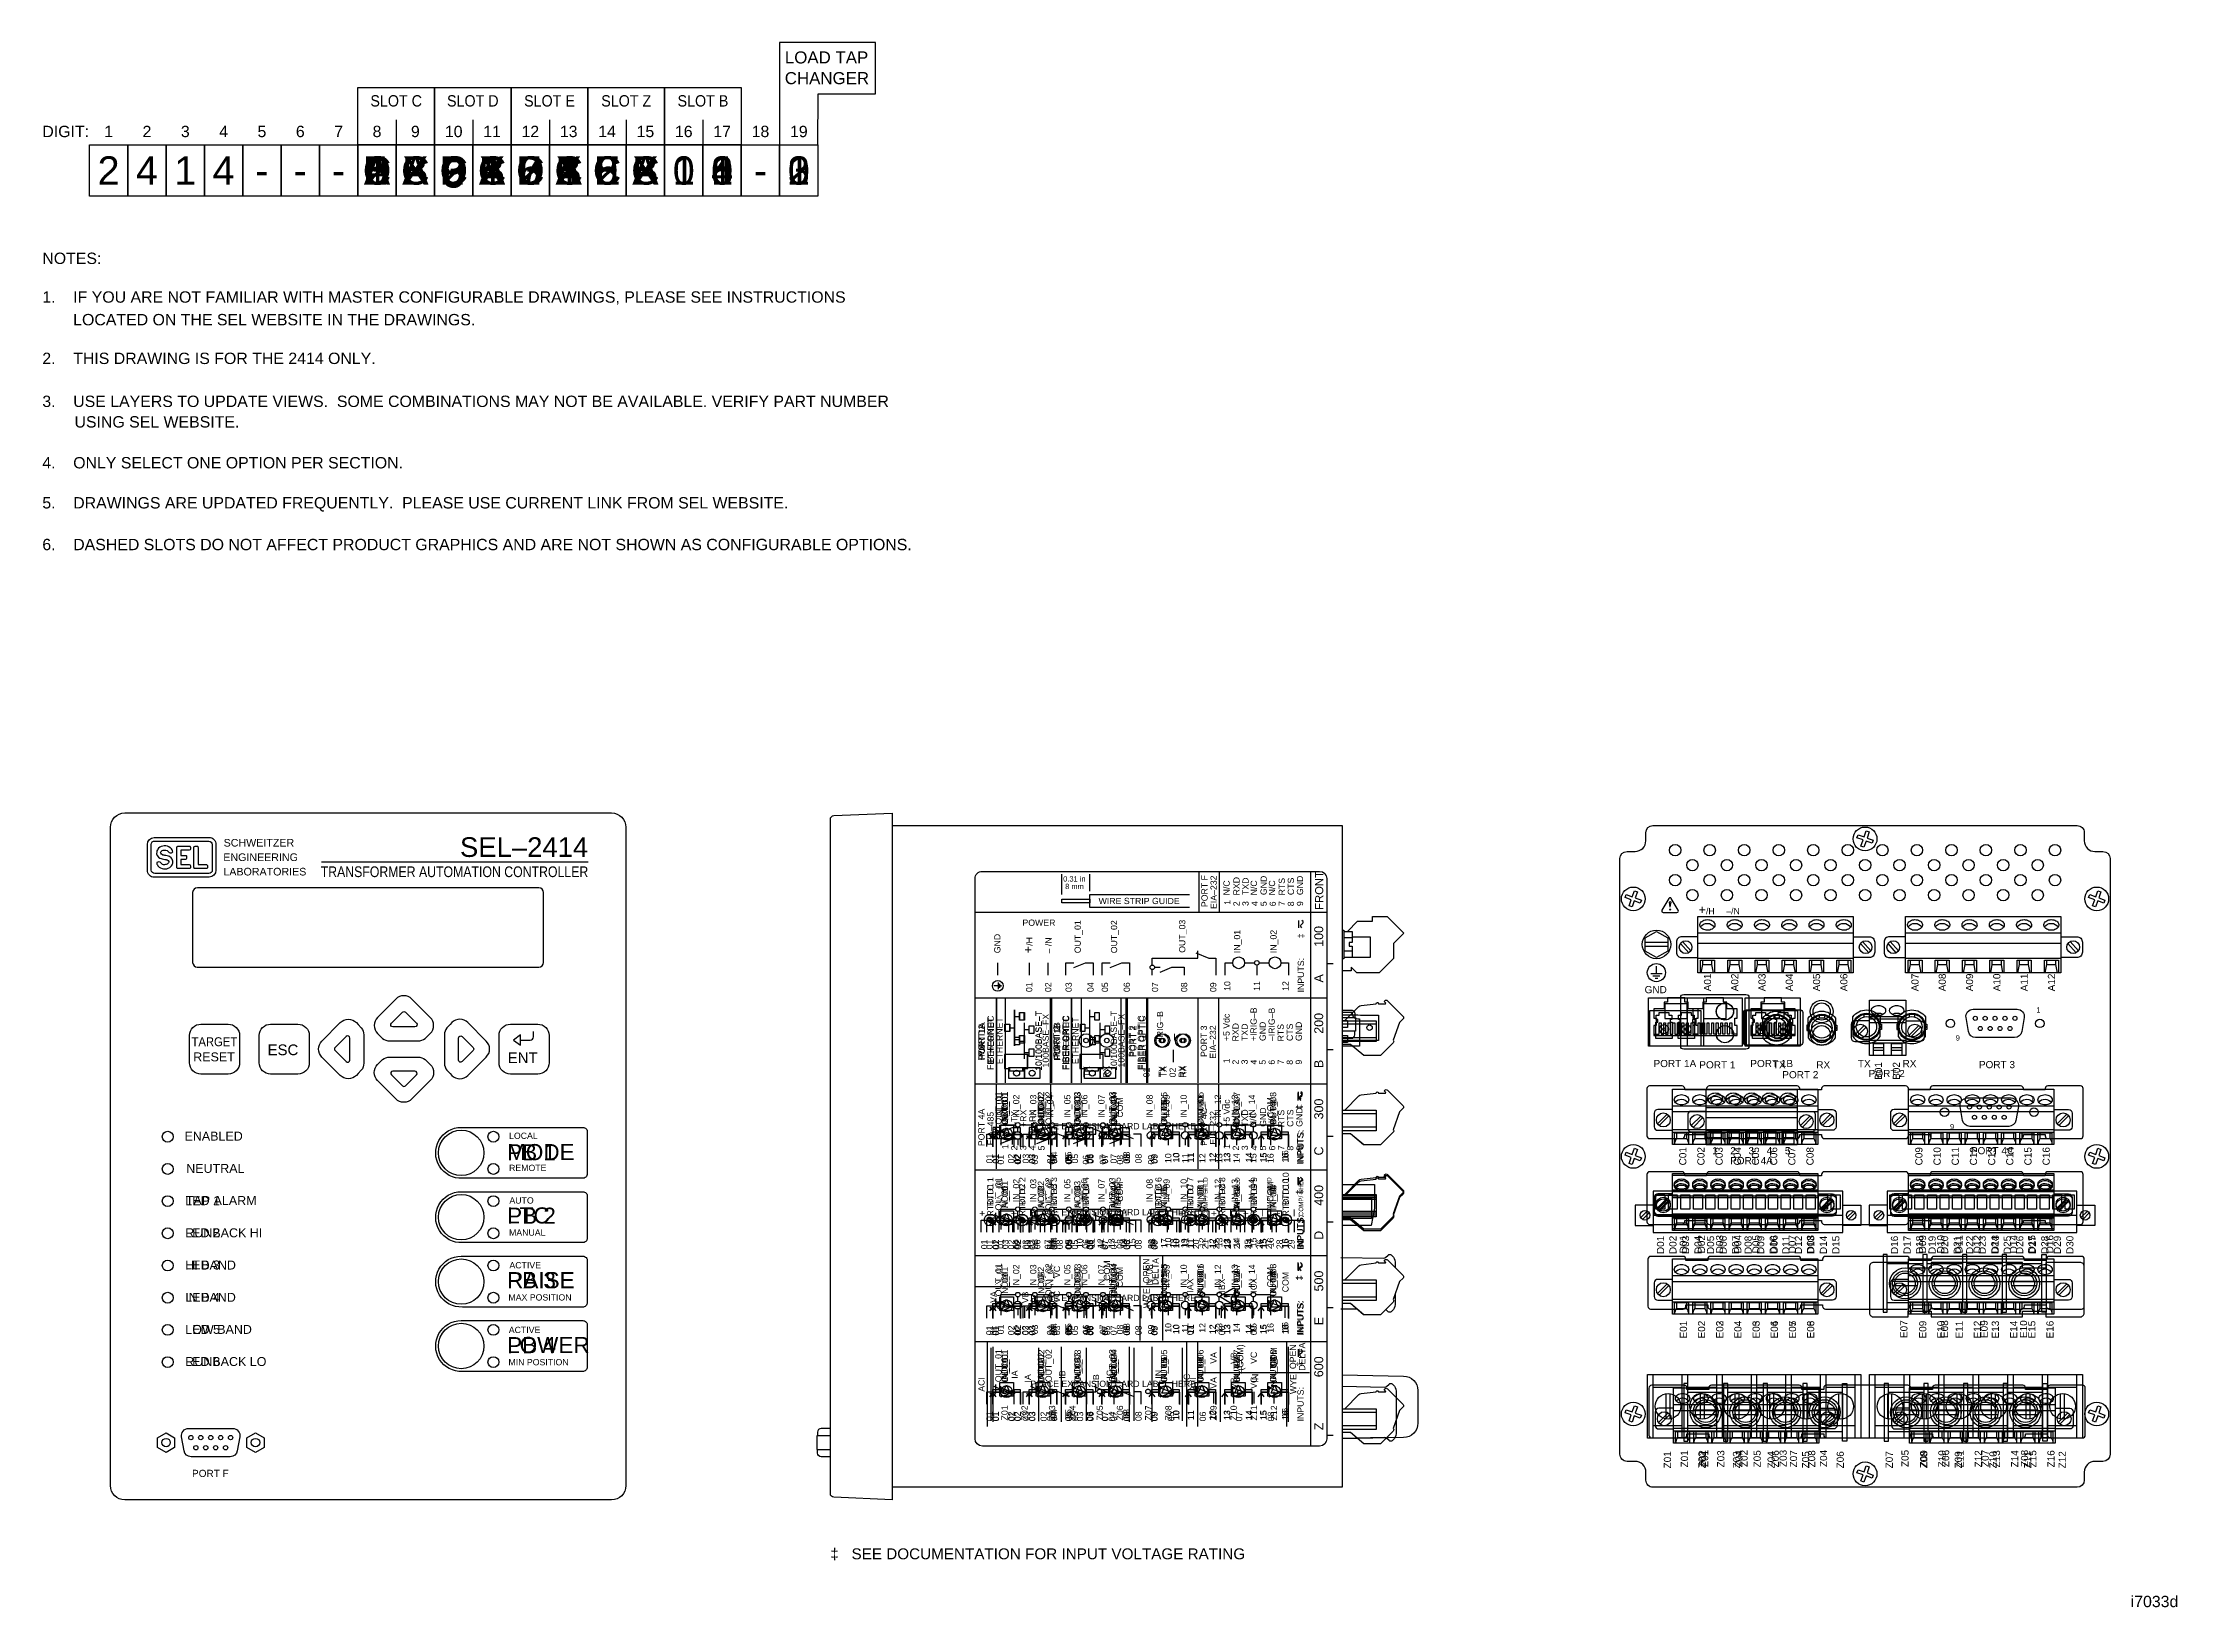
# Model space of a CAD drawing. Extents: x 0.3 to 23.7, y 0.2 to 17.5.
import ezdxf
from ezdxf.enums import TextEntityAlignment as Align

# ---------------------------------------------------------------- set-up
doc = ezdxf.new("R2010")
doc.units = 0
doc.header["$MEASUREMENT"] = 0
for name, color, linetype in [('1_00_____SLOT_B_COMBINED_E', 7, 'CONTINUOUS'), ('1_01__00__NONE__IRIG_CONNE', 7, 'CONTINUOUS'), ('1_02__01___1__10-100BASE-T', 7, 'CONTINUOUS'), ('1_03__04___1__100BASE-FX_L', 7, 'CONTINUOUS'), ('1_04__06___2__10-100BASE-T', 7, 'CONTINUOUS'), ('1_05__08___2__100BASE-FX_L', 7, 'CONTINUOUS'), ('1_06__10__IRIG_CONNECTOR__', 7, 'CONTINUOUS'), ('1_07__11___1__10-100BASE-T', 7, 'CONTINUOUS'), ('1_08__14___1__100BASE-FX_L', 7, 'CONTINUOUS'), ('1_09__16___2__10-100BASE-T', 7, 'CONTINUOUS'), ('1_10__18___2__100BASE-FX_L', 7, 'CONTINUOUS'), ('2_00______SLOT_C_', 7, 'CONTINUOUS'), ('2_01__0-__EMPTY', 7, 'CONTINUOUS'), ('2_02__A-__SERIAL_COMMUNICA', 7, 'CONTINUOUS'), ('2_03__1-___4__DI_-__4__DO_', 7, 'CONTINUOUS'), ('2_04__B-___4__DI_-__4__DO_', 7, 'CONTINUOUS'), ('2_05__C-___4__DI_-__3__DO_', 7, 'CONTINUOUS'), ('2_06__2X___8__DO__STANDARD', 7, 'CONTINUOUS'), ('2_07__2A___8__DO__STANDARD', 7, 'CONTINUOUS'), ('2_08__2B___8__DO__STANDARD', 7, 'CONTINUOUS'), ('2_09__2C___8__DO__STANDARD', 7, 'CONTINUOUS'), ('2_10__3-___8__DI', 7, 'CONTINUOUS'), ('2_11__5-___8__AI', 7, 'CONTINUOUS'), ('2_12__6-___4__AI_-__4__AO_', 7, 'CONTINUOUS'), ('2_13__D-___14__DI', 7, 'CONTINUOUS'), ('3_00______SLOT_D_', 7, 'CONTINUOUS'), ('3_01__0-__EMPTY', 7, 'CONTINUOUS'), ('3_02__91___10__RTD_-_TC', 7, 'CONTINUOUS'), ('3_03__9X___10__RTD', 7, 'CONTINUOUS'), ('3_04__C-___4__DI_-__3__DO_', 7, 'CONTINUOUS'), ('3_05__2X___8__DO__STANDARD', 7, 'CONTINUOUS'), ('3_06__2A___8__DO__STANDARD', 7, 'CONTINUOUS'), ('3_07__2B___8__DO__STANDARD', 7, 'CONTINUOUS'), ('3_08__2C___8__DO__STANDARD', 7, 'CONTINUOUS'), ('3_09__3-___8__DI', 7, 'CONTINUOUS'), ('3_10__5-___8__AI', 7, 'CONTINUOUS'), ('3_11__6-___4__AI_-__4__AO_', 7, 'CONTINUOUS'), ('3_12__D-___14__DI', 7, 'CONTINUOUS'), ('4_00______SLOT_E_', 7, 'CONTINUOUS'), ('4_01__0-__EMPTY', 7, 'CONTINUOUS'), ('4_02__71___3__AVI__300_VAC', 7, 'CONTINUOUS'), ('4_03__74___3__ACI_-__3__AV', 7, 'CONTINUOUS'), ('4_04__C-___4__DI_-__3__DO_', 7, 'CONTINUOUS'), ('4_05__2X___8__DO__STANDARD', 7, 'CONTINUOUS'), ('4_06__2A___8__DO__STANDARD', 7, 'CONTINUOUS'), ('4_07__2B___8__DO__STANDARD', 7, 'CONTINUOUS'), ('4_08__2C___8__DO__STANDARD', 7, 'CONTINUOUS'), ('4_09__3-___8__DI', 7, 'CONTINUOUS'), ('4_10__5-___8__AI', 7, 'CONTINUOUS'), ('4_11__6-___4__AI_-__4__AO_', 7, 'CONTINUOUS'), ('4_12__D-___14__DI', 7, 'CONTINUOUS'), ('5_00______SLOT_Z_', 7, 'CONTINUOUS'), ('5_01__0-__EMPTY', 7, 'CONTINUOUS'), ('5_02__8-___4__ACI', 7, 'CONTINUOUS'), ('5_03__C-___4__DI_-__3__DO_', 7, 'CONTINUOUS'), ('5_04__2X___8__DO__STANDARD', 7, 'CONTINUOUS'), ('5_05__2A___8__DO__STANDARD', 7, 'CONTINUOUS'), ('5_06__2B___8__DO__STANDARD', 7, 'CONTINUOUS'), ('5_07__2C___8__DO__STANDARD', 7, 'CONTINUOUS'), ('5_08__3-___8__DI', 7, 'CONTINUOUS'), ('5_09__5-___8__AI', 7, 'CONTINUOUS'), ('5_10__6-___4__AI_-__4__AO_', 7, 'CONTINUOUS'), ('5_11__E___4__ACI_-__3__AVI', 7, 'CONTINUOUS'), ('6_00______COMBINED_LOAD_TA', 7, 'CONTINUOUS'), ('6_01__0__NO_LTC___NO_CC', 7, 'CONTINUOUS'), ('6_02__1__NO_LTC___CC', 7, 'CONTINUOUS'), ('6_03__2__LTC___NO_CC', 7, 'CONTINUOUS'), ('6_04__3__LTC___CC', 7, 'CONTINUOUS'), ('7_00_____DWG', 7, 'CONTINUOUS')]:
    doc.layers.add(name, color=color, linetype=linetype)
doc.styles.add('ARIAL', font='arial.ttf')

msp = doc.modelspace()

# ---------------------------------------------------------------- texts
at = {"layer": '1_01__00__NONE__IRIG_CONNE', "style": 'ARIAL'}
for p in [(7.307, 15.906), (7.729, 15.906)]:
    msp.add_text('0', height=0.312, dxfattribs=at).set_placement(p, align=Align.CENTER)
for s, height, p in [('IRIG–B', 0.0685, (12.581, 6.496)), ('+', 0.0978, (12.432, 6.487)), ('–', 0.0978, (12.741, 6.487)), ('01', 0.0685, (12.431, 6.081)), ('02', 0.0685, (12.72, 6.081)), ('B01', 0.0787, (20.489, 6.054)), ('B01', 0.0787, (20.489, 6.054)), ('B02', 0.0787, (20.687, 6.054)), ('B02', 0.0787, (20.687, 6.054))]:
    msp.add_text(s, height=height, rotation=90, dxfattribs=at).set_placement(p)
for s, p in [('PORT 1', (18.48, 6.18)), ('PORT 1', (18.48, 6.18)), ('TX', (19.289, 6.18)), ('TX', (19.289, 6.18)), ('PORT 2', (19.393, 6.071)), ('PORT 2', (19.393, 6.071)), ('RX', (19.767, 6.18)), ('RX', (19.767, 6.18))]:
    msp.add_text(s, height=0.0787, dxfattribs=at).set_placement(p)
at = {"layer": '1_02__01___1__10-100BASE-T', "style": 'ARIAL'}
for s, p in [('0', (7.307, 15.906)), ('1', (7.729, 15.906))]:
    msp.add_text(s, height=0.312, dxfattribs=at).set_placement(p, align=Align.CENTER)
for s, height, p in [('PORT 1', 0.0685, (10.616, 6.312)), ('ETHERNET', 0.0685, (10.717, 6.226)), ('10/100BASE–T', 0.06846, (11.243, 6.153)), ('IRIG–B', 0.0685, (12.581, 6.496)), ('+', 0.0978, (12.432, 6.487)), ('–', 0.0978, (12.741, 6.487)), ('01', 0.0685, (12.431, 6.081)), ('02', 0.0685, (12.72, 6.081)), ('B01', 0.0787, (20.489, 6.054)), ('B02', 0.0787, (20.687, 6.054))]:
    msp.add_text(s, height=height, rotation=90, dxfattribs=at).set_placement(p)
for s, p in [('PORT 1', (18.48, 6.18)), ('TX', (19.289, 6.18)), ('PORT 2', (19.393, 6.071)), ('RX', (19.767, 6.18))]:
    msp.add_text(s, height=0.0787, dxfattribs=at).set_placement(p)
at = {"layer": '1_03__04___1__100BASE-FX_L', "style": 'ARIAL'}
for s, p in [('0', (7.307, 15.906)), ('4', (7.729, 15.906))]:
    msp.add_text(s, height=0.312, dxfattribs=at).set_placement(p, align=Align.CENTER)
for s, height, p in [('PORT 1A', 0.0685, (10.616, 6.264)), ('FIBER OPTIC', 0.06846, (10.716, 6.162)), ('ETHERNET', 0.0685, (10.816, 6.226)), ('100BASE–FX', 0.0685, (11.323, 6.19))]:
    msp.add_text(s, height=height, rotation=90, dxfattribs=at).set_placement(p)
for s, p in [('PORT 1A', (17.976, 6.194)), ('PORT 1B', (19.041, 6.194)), ('TX', (20.225, 6.193)), ('PORT 2', (20.343, 6.084)), ('RX', (20.716, 6.193))]:
    msp.add_text(s, height=0.0787, dxfattribs=at).set_placement(p)
at = {"layer": '1_04__06___2__10-100BASE-T', "style": 'ARIAL'}
for s, p in [('0', (7.307, 15.906)), ('6', (7.729, 15.906))]:
    msp.add_text(s, height=0.312, dxfattribs=at).set_placement(p, align=Align.CENTER)
for s, height, p in [('PORT 1A', 0.0685, (10.621, 6.278)), ('ETHERNET', 0.0685, (10.721, 6.226)), ('10/100BASE–T', 0.06846, (11.247, 6.153)), ('PORT 1B', 0.0685, (11.446, 6.279)), ('ETHERNET', 0.0685, (11.547, 6.226)), ('10/100BASE–T', 0.06846, (12.073, 6.153))]:
    msp.add_text(s, height=height, rotation=90, dxfattribs=at).set_placement(p)
for s, p in [('PORT 1A', (17.976, 6.194)), ('PORT 1B', (19.041, 6.194)), ('TX', (20.225, 6.193)), ('PORT 2', (20.343, 6.084)), ('RX', (20.716, 6.193))]:
    msp.add_text(s, height=0.0787, dxfattribs=at).set_placement(p)
at = {"layer": '1_05__08___2__100BASE-FX_L', "style": 'ARIAL'}
for s, p in [('0', (7.307, 15.906)), ('8', (7.729, 15.906))]:
    msp.add_text(s, height=0.312, dxfattribs=at).set_placement(p, align=Align.CENTER)
for s, height, p in [('PORT 1A', 0.0685, (10.616, 6.264)), ('FIBER OPTIC', 0.06846, (10.716, 6.162)), ('ETHERNET', 0.0685, (10.816, 6.226)), ('100BASE–FX', 0.0685, (11.323, 6.19)), ('PORT 1B', 0.0685, (11.45, 6.266)), ('FIBER OPTIC', 0.06846, (11.549, 6.162)), ('ETHERNET', 0.0685, (11.65, 6.226)), ('100BASE–FX', 0.0685, (12.156, 6.19))]:
    msp.add_text(s, height=height, rotation=90, dxfattribs=at).set_placement(p)
for s, p in [('PORT 1A', (17.976, 6.194)), ('PORT 1B', (19.041, 6.194)), ('TX', (20.225, 6.193)), ('PORT 2', (20.343, 6.084)), ('RX', (20.716, 6.193))]:
    msp.add_text(s, height=0.0787, dxfattribs=at).set_placement(p)
at = {"layer": '1_06__10__IRIG_CONNECTOR__', "style": 'ARIAL'}
for s, p in [('1', (7.307, 15.906)), ('0', (7.729, 15.906))]:
    msp.add_text(s, height=0.312, dxfattribs=at).set_placement(p, align=Align.CENTER)
for s, height, p in [('PORT 2', 0.0685, (11.442, 6.305)), ('FIBER OPTIC', 0.06846, (11.541, 6.162)), ('IRIG–B', 0.0685, (12.581, 6.496)), ('+', 0.0978, (12.432, 6.487)), ('–', 0.0978, (12.741, 6.487)), ('TX', 0.0685, (11.772, 6.082)), ('RX', 0.0685, (11.991, 6.077)), ('01', 0.0685, (12.431, 6.081)), ('02', 0.0685, (12.72, 6.081)), ('B01', 0.0787, (20.489, 6.054)), ('B01', 0.0787, (20.489, 6.054)), ('B02', 0.0787, (20.687, 6.054)), ('B02', 0.0787, (20.687, 6.054))]:
    msp.add_text(s, height=height, rotation=90, dxfattribs=at).set_placement(p)
for s, p in [('PORT 1', (18.48, 6.18)), ('PORT 1', (18.48, 6.18)), ('TX', (19.289, 6.18)), ('TX', (19.289, 6.18)), ('PORT 2', (19.393, 6.071)), ('PORT 2', (19.393, 6.071)), ('RX', (19.767, 6.18)), ('RX', (19.767, 6.18))]:
    msp.add_text(s, height=0.0787, dxfattribs=at).set_placement(p)
at = {"layer": '1_07__11___1__10-100BASE-T', "style": 'ARIAL'}
for p in [(7.307, 15.906), (7.729, 15.906)]:
    msp.add_text('1', height=0.312, dxfattribs=at).set_placement(p, align=Align.CENTER)
for s, height, p in [('PORT 1', 0.0685, (10.616, 6.312)), ('ETHERNET', 0.0685, (10.717, 6.226)), ('10/100BASE–T', 0.06846, (11.243, 6.153)), ('PORT 2', 0.0685, (11.442, 6.305)), ('FIBER OPTIC', 0.06846, (11.541, 6.162)), ('IRIG–B', 0.0685, (12.581, 6.496)), ('+', 0.0978, (12.432, 6.487)), ('–', 0.0978, (12.741, 6.487)), ('TX', 0.0685, (11.772, 6.082)), ('RX', 0.0685, (11.991, 6.077)), ('01', 0.0685, (12.431, 6.081)), ('02', 0.0685, (12.72, 6.081)), ('B01', 0.0787, (20.489, 6.054)), ('B01', 0.0787, (20.489, 6.054)), ('B02', 0.0787, (20.687, 6.054)), ('B02', 0.0787, (20.687, 6.054))]:
    msp.add_text(s, height=height, rotation=90, dxfattribs=at).set_placement(p)
for s, p in [('PORT 1', (18.48, 6.18)), ('TX', (19.289, 6.18)), ('TX', (19.289, 6.18)), ('PORT 2', (19.393, 6.071)), ('PORT 2', (19.393, 6.071)), ('RX', (19.767, 6.18)), ('RX', (19.767, 6.18))]:
    msp.add_text(s, height=0.0787, dxfattribs=at).set_placement(p)
at = {"layer": '1_08__14___1__100BASE-FX_L', "style": 'ARIAL'}
for s, p in [('1', (7.307, 15.906)), ('4', (7.729, 15.906))]:
    msp.add_text(s, height=0.312, dxfattribs=at).set_placement(p, align=Align.CENTER)
for s, height, p in [('PORT 1A', 0.0685, (10.616, 6.264)), ('FIBER OPTIC', 0.06846, (10.716, 6.162)), ('ETHERNET', 0.0685, (10.816, 6.226)), ('100BASE–FX', 0.0685, (11.323, 6.19)), ('PORT 2', 0.0685, (12.287, 6.305)), ('FIBER OPTIC', 0.06846, (12.387, 6.162)), ('TX', 0.0685, (12.618, 6.082)), ('RX', 0.0685, (12.837, 6.077))]:
    msp.add_text(s, height=height, rotation=90, dxfattribs=at).set_placement(p)
for s, p in [('PORT 1A', (17.976, 6.194)), ('PORT 1B', (19.041, 6.194)), ('TX', (20.225, 6.193)), ('PORT 2', (20.343, 6.084)), ('RX', (20.716, 6.193))]:
    msp.add_text(s, height=0.0787, dxfattribs=at).set_placement(p)
at = {"layer": '1_09__16___2__10-100BASE-T', "style": 'ARIAL'}
for s, p in [('1', (7.307, 15.906)), ('6', (7.729, 15.906))]:
    msp.add_text(s, height=0.312, dxfattribs=at).set_placement(p, align=Align.CENTER)
for s, height, p in [('PORT 1A', 0.0685, (10.621, 6.278)), ('ETHERNET', 0.0685, (10.721, 6.226)), ('10/100BASE–T', 0.06846, (11.247, 6.153)), ('PORT 1B', 0.0685, (11.446, 6.279)), ('ETHERNET', 0.0685, (11.547, 6.226)), ('10/100BASE–T', 0.06846, (12.073, 6.153)), ('PORT 2', 0.0685, (12.272, 6.305)), ('FIBER OPTIC', 0.06846, (12.371, 6.162)), ('TX', 0.0685, (12.602, 6.082)), ('RX', 0.0685, (12.821, 6.077))]:
    msp.add_text(s, height=height, rotation=90, dxfattribs=at).set_placement(p)
for s, p in [('PORT 1A', (17.976, 6.194)), ('PORT 1B', (19.041, 6.194)), ('TX', (20.225, 6.193)), ('PORT 2', (20.343, 6.084)), ('RX', (20.716, 6.193))]:
    msp.add_text(s, height=0.0787, dxfattribs=at).set_placement(p)
at = {"layer": '1_10__18___2__100BASE-FX_L', "style": 'ARIAL'}
for s, p in [('1', (7.307, 15.906)), ('8', (7.729, 15.906))]:
    msp.add_text(s, height=0.312, dxfattribs=at).set_placement(p, align=Align.CENTER)
for s, height, p in [('PORT 1A', 0.0685, (10.616, 6.264)), ('FIBER OPTIC', 0.06846, (10.716, 6.162)), ('ETHERNET', 0.0685, (10.816, 6.226)), ('100BASE–FX', 0.0685, (11.323, 6.19)), ('PORT 1B', 0.0685, (11.45, 6.266)), ('FIBER OPTIC', 0.06846, (11.549, 6.162)), ('ETHERNET', 0.0685, (11.65, 6.226)), ('100BASE–FX', 0.0685, (12.156, 6.19)), ('PORT 2', 0.0685, (12.287, 6.305)), ('FIBER OPTIC', 0.06846, (12.387, 6.162)), ('TX', 0.0685, (12.618, 6.082)), ('RX', 0.0685, (12.837, 6.077))]:
    msp.add_text(s, height=height, rotation=90, dxfattribs=at).set_placement(p)
for s, p in [('PORT 1A', (17.976, 6.194)), ('PORT 1B', (19.041, 6.194)), ('TX', (20.225, 6.193)), ('PORT 2', (20.343, 6.084)), ('RX', (20.716, 6.193))]:
    msp.add_text(s, height=0.0787, dxfattribs=at).set_placement(p)
at = {"layer": '2_01__0-__EMPTY', "style": 'ARIAL'}
for s, p in [('0', (3.932, 15.906)), ('-', (4.354, 15.906))]:
    msp.add_text(s, height=0.312, dxfattribs=at).set_placement(p, align=Align.CENTER)
msp.add_text('PLACE EXPANSION CARD LABEL HERE', height=0.06883, dxfattribs=at).set_placement((11.12, 5.509))
for s, p in [('C01', (18.337, 5.112)), ('C02', (18.537, 5.112)), ('C03', (18.737, 5.112)), ('C04', (18.937, 5.112)), ('C05', (19.137, 5.112)), ('C06', (19.337, 5.112)), ('C07', (19.537, 5.112)), ('C08', (19.737, 5.112)), ('C09', (20.935, 5.112)), ('C10', (21.135, 5.112)), ('C11', (21.335, 5.112)), ('C12', (21.535, 5.112)), ('C13', (21.735, 5.112)), ('C14', (21.935, 5.112)), ('C15', (22.135, 5.112)), ('C16', (22.335, 5.112))]:
    msp.add_text(s, height=0.0787, rotation=90, dxfattribs=at).set_placement(p)
at = {"layer": '2_02__A-__SERIAL_COMMUNICA', "style": 'ARIAL'}
for s, height, p in [('A', 0.312, (3.932, 15.906)), ('-', 0.312, (4.354, 15.906)), ('1', 0.059, (22.147, 5.817)), ('9', 0.059, (21.261, 5.509))]:
    msp.add_text(s, height=height, dxfattribs=at).set_placement(p, align=Align.CENTER)
for s, p in [('PORT 4A', (10.616, 5.324)), ('EIA–485', (10.716, 5.333)), ('+TX', (10.877, 5.536)), ('–TX', (10.977, 5.536)), ('+RX', (11.077, 5.536)), ('–RX', (11.177, 5.536)), ('SHLD', (11.276, 5.536)), ('PORT 4C', (13.064, 5.327)), ('EIA–232', (13.164, 5.341)), ('+5 Vdc', (13.314, 5.536)), ('RXD', (13.415, 5.532)), ('TXD', (13.515, 5.537)), ('N/C', (13.606, 5.532)), ('GND', (13.714, 5.536)), ('N/C', (13.806, 5.532)), ('RTS', (13.914, 5.532)), ('CTS', (14.014, 5.536)), ('GND', (14.114, 5.536)), ('1', (10.877, 5.291)), ('2', (10.977, 5.277)), ('3', (11.076, 5.279)), ('4', (11.177, 5.277)), ('5', (11.276, 5.276)), ('1', (13.315, 5.291)), ('2', (13.415, 5.277)), ('3', (13.514, 5.279)), ('4', (13.615, 5.277)), ('5', (13.714, 5.276)), ('6', (13.814, 5.276)), ('7', (13.915, 5.279)), ('8', (14.014, 5.275)), ('9', (14.114, 5.277))]:
    msp.add_text(s, height=0.0688, rotation=90, dxfattribs=at).set_placement(p)
for s, p in [('1', (18.621, 5.235)), ('2', (18.821, 5.235)), ('PORT 4A', (18.819, 5.125)), ('3', (19.021, 5.235)), ('4', (19.221, 5.235)), ('5', (19.421, 5.235)), ('PORT 4C', (21.468, 5.235))]:
    msp.add_text(s, height=0.0787, dxfattribs=at).set_placement(p)
at = {"layer": '2_03__1-___4__DI_-__4__DO_', "style": 'ARIAL'}
for s, p in [('1', (3.932, 15.906)), ('-', (4.354, 15.906))]:
    msp.add_text(s, height=0.312, dxfattribs=at).set_placement(p, align=Align.CENTER)
for s, height, p in [('OUT_01', 0.0688, (10.871, 5.561)), ('OUT_02', 0.0688, (11.271, 5.561)), ('OUT_03', 0.0688, (11.671, 5.561)), ('OUT_04', 0.0688, (12.071, 5.561)), ('IN_01', 0.0688, (12.625, 5.562)), ('IN_02', 0.0688, (13.025, 5.562)), ('IN_03', 0.0688, (13.425, 5.562)), ('IN_04', 0.0688, (13.825, 5.562)), ('‡', 0.0688, (14.114, 5.734)), ('‡', 0.0688, (14.114, 5.734)), ('INPUTS:', 0.0688, (14.127, 5.129)), ('01', 0.0688, (10.772, 5.133)), ('02', 0.0688, (11.012, 5.133)), ('03', 0.0688, (11.172, 5.133)), ('04', 0.0688, (11.412, 5.133)), ('05', 0.0688, (11.572, 5.133)), ('06', 0.0688, (11.812, 5.133)), ('07', 0.0688, (11.972, 5.133)), ('08', 0.0688, (12.212, 5.133)), ('09', 0.0688, (12.517, 5.133)), ('10', 0.0688, (12.757, 5.147)), ('11', 0.0688, (12.918, 5.147)), ('12', 0.0688, (13.158, 5.147)), ('13', 0.0688, (13.317, 5.147)), ('14', 0.0688, (13.558, 5.147)), ('15', 0.0688, (13.717, 5.147)), ('16', 0.0688, (13.957, 5.147)), ('C01', 0.0787, (18.337, 5.112)), ('C02', 0.0787, (18.537, 5.112)), ('C03', 0.0787, (18.737, 5.112)), ('C04', 0.0787, (18.937, 5.112)), ('C05', 0.0787, (19.137, 5.112)), ('C06', 0.0787, (19.337, 5.112)), ('C07', 0.0787, (19.537, 5.112)), ('C08', 0.0787, (19.737, 5.112)), ('C09', 0.0787, (20.935, 5.112)), ('C10', 0.0787, (21.135, 5.112)), ('C11', 0.0787, (21.335, 5.112)), ('C12', 0.0787, (21.535, 5.112)), ('C13', 0.0787, (21.735, 5.112)), ('C14', 0.0787, (21.935, 5.112)), ('C15', 0.0787, (22.135, 5.112)), ('C16', 0.0787, (22.335, 5.112))]:
    msp.add_text(s, height=height, rotation=90, dxfattribs=at).set_placement(p)
at = {"layer": '2_04__B-___4__DI_-__4__DO_', "style": 'ARIAL'}
for s, p in [('B', (3.932, 15.906)), ('-', (4.354, 15.906))]:
    msp.add_text(s, height=0.312, dxfattribs=at).set_placement(p, align=Align.CENTER)
for s, height, p in [('OUT_01', 0.0688, (10.875, 5.557)), ('OUT_02', 0.0688, (11.275, 5.557)), ('OUT_03', 0.0688, (11.675, 5.557)), ('OUT_04', 0.0688, (12.075, 5.557)), ('IN_01', 0.0688, (12.625, 5.562)), ('IN_02', 0.0688, (13.025, 5.562)), ('IN_03', 0.0688, (13.425, 5.562)), ('IN_04', 0.0688, (13.825, 5.562)), ('‡', 0.0688, (14.114, 5.734)), ('INPUTS:', 0.0688, (14.127, 5.129)), ('01', 0.0688, (10.776, 5.13)), ('02', 0.0688, (11.016, 5.13)), ('03', 0.0688, (11.176, 5.13)), ('04', 0.0688, (11.416, 5.13)), ('05', 0.0688, (11.576, 5.13)), ('06', 0.0688, (11.816, 5.13)), ('07', 0.0688, (11.976, 5.13)), ('08', 0.0688, (12.216, 5.13)), ('09', 0.0688, (12.517, 5.133)), ('10', 0.0688, (12.757, 5.147)), ('11', 0.0688, (12.918, 5.147)), ('12', 0.0688, (13.158, 5.147)), ('13', 0.0688, (13.317, 5.147)), ('14', 0.0688, (13.558, 5.147)), ('15', 0.0688, (13.717, 5.147)), ('16', 0.0688, (13.957, 5.147)), ('C01', 0.0787, (18.337, 5.112)), ('C02', 0.0787, (18.537, 5.112)), ('C03', 0.0787, (18.737, 5.112)), ('C04', 0.0787, (18.937, 5.112)), ('C05', 0.0787, (19.137, 5.112)), ('C06', 0.0787, (19.337, 5.112)), ('C07', 0.0787, (19.537, 5.112)), ('C08', 0.0787, (19.737, 5.112)), ('C09', 0.0787, (20.935, 5.112)), ('C10', 0.0787, (21.135, 5.112)), ('C11', 0.0787, (21.335, 5.112)), ('C12', 0.0787, (21.535, 5.112)), ('C13', 0.0787, (21.735, 5.112)), ('C14', 0.0787, (21.935, 5.112)), ('C15', 0.0787, (22.135, 5.112)), ('C16', 0.0787, (22.335, 5.112))]:
    msp.add_text(s, height=height, rotation=90, dxfattribs=at).set_placement(p)
at = {"layer": '2_05__C-___4__DI_-__3__DO_', "style": 'ARIAL'}
for s, p in [('C', (3.932, 15.906)), ('-', (4.354, 15.906))]:
    msp.add_text(s, height=0.312, dxfattribs=at).set_placement(p, align=Align.CENTER)
for s, height, p in [('OUT_01', 0.0688, (10.803, 5.561)), ('OUT_02', 0.0688, (11.355, 5.561)), ('OUT_03', 0.0688, (12.055, 5.561)), ('IN_01', 0.0688, (12.625, 5.562)), ('IN_02', 0.0688, (13.025, 5.562)), ('IN_03', 0.0688, (13.425, 5.562)), ('IN_04', 0.0688, (13.825, 5.562)), ('‡', 0.0688, (14.114, 5.734)), ('INPUTS:', 0.0688, (14.127, 5.129)), ('01', 0.0688, (10.704, 5.133)), ('02', 0.0688, (10.944, 5.133)), ('03', 0.0688, (11.104, 5.133)), ('04', 0.0688, (11.371, 5.133)), ('05', 0.0688, (11.644, 5.133)), ('06', 0.0688, (11.804, 5.133)), ('07', 0.0688, (12.071, 5.133)), ('08', 0.0688, (12.344, 5.133)), ('09', 0.0688, (12.517, 5.133)), ('10', 0.0688, (12.757, 5.147)), ('11', 0.0688, (12.918, 5.147)), ('12', 0.0688, (13.158, 5.147)), ('13', 0.0688, (13.317, 5.147)), ('14', 0.0688, (13.558, 5.147)), ('15', 0.0688, (13.717, 5.147)), ('16', 0.0688, (13.957, 5.147)), ('C01', 0.0787, (18.337, 5.112)), ('C02', 0.0787, (18.537, 5.112)), ('C03', 0.0787, (18.737, 5.112)), ('C04', 0.0787, (18.937, 5.112)), ('C05', 0.0787, (19.137, 5.112)), ('C06', 0.0787, (19.337, 5.112)), ('C07', 0.0787, (19.537, 5.112)), ('C08', 0.0787, (19.737, 5.112)), ('C09', 0.0787, (20.935, 5.112)), ('C10', 0.0787, (21.135, 5.112)), ('C11', 0.0787, (21.335, 5.112)), ('C12', 0.0787, (21.535, 5.112)), ('C13', 0.0787, (21.735, 5.112)), ('C14', 0.0787, (21.935, 5.112)), ('C15', 0.0787, (22.135, 5.112)), ('C16', 0.0787, (22.335, 5.112))]:
    msp.add_text(s, height=height, rotation=90, dxfattribs=at).set_placement(p)
at = {"layer": '2_06__2X___8__DO__STANDARD', "style": 'ARIAL'}
for s, p in [('2', (3.932, 15.906)), ('X', (4.354, 15.906))]:
    msp.add_text(s, height=0.312, dxfattribs=at).set_placement(p, align=Align.CENTER)
for s, height, p in [('OUT_01', 0.0688, (10.875, 5.557)), ('OUT_02', 0.0688, (11.275, 5.557)), ('OUT_03', 0.0688, (11.675, 5.557)), ('OUT_04', 0.0688, (12.075, 5.557)), ('OUT_05', 0.0688, (12.625, 5.557)), ('OUT_06', 0.0688, (13.025, 5.557)), ('OUT_07', 0.0688, (13.425, 5.557)), ('OUT_08', 0.0688, (13.825, 5.557)), ('01', 0.0688, (10.776, 5.13)), ('02', 0.0688, (11.016, 5.13)), ('03', 0.0688, (11.176, 5.13)), ('04', 0.0688, (11.416, 5.13)), ('05', 0.0688, (11.576, 5.13)), ('06', 0.0688, (11.816, 5.13)), ('07', 0.0688, (11.976, 5.13)), ('08', 0.0688, (12.216, 5.13)), ('09', 0.0688, (12.521, 5.13)), ('10', 0.0688, (12.761, 5.143)), ('11', 0.0688, (12.922, 5.143)), ('12', 0.0688, (13.162, 5.143)), ('13', 0.0688, (13.321, 5.143)), ('14', 0.0688, (13.562, 5.143)), ('15', 0.0688, (13.721, 5.143)), ('16', 0.0688, (13.961, 5.143)), ('C01', 0.0787, (18.337, 5.112)), ('C02', 0.0787, (18.537, 5.112)), ('C03', 0.0787, (18.737, 5.112)), ('C04', 0.0787, (18.937, 5.112)), ('C05', 0.0787, (19.137, 5.112)), ('C06', 0.0787, (19.337, 5.112)), ('C07', 0.0787, (19.537, 5.112)), ('C08', 0.0787, (19.737, 5.112)), ('C09', 0.0787, (20.935, 5.112)), ('C10', 0.0787, (21.135, 5.112)), ('C11', 0.0787, (21.335, 5.112)), ('C12', 0.0787, (21.535, 5.112)), ('C13', 0.0787, (21.735, 5.112)), ('C14', 0.0787, (21.935, 5.112)), ('C15', 0.0787, (22.135, 5.112)), ('C16', 0.0787, (22.335, 5.112))]:
    msp.add_text(s, height=height, rotation=90, dxfattribs=at).set_placement(p)
at = {"layer": '2_07__2A___8__DO__STANDARD', "style": 'ARIAL'}
for s, p in [('2', (3.932, 15.906)), ('A', (4.354, 15.906))]:
    msp.add_text(s, height=0.312, dxfattribs=at).set_placement(p, align=Align.CENTER)
for s, height, p in [('OUT_01', 0.0688, (10.875, 5.557)), ('OUT_02', 0.0688, (11.275, 5.557)), ('OUT_03', 0.0688, (11.675, 5.557)), ('OUT_04', 0.0688, (12.075, 5.557)), ('OUT_05', 0.0688, (12.625, 5.557)), ('OUT_06', 0.0688, (13.025, 5.557)), ('OUT_07', 0.0688, (13.425, 5.557)), ('OUT_08', 0.0688, (13.825, 5.557)), ('01', 0.0688, (10.776, 5.13)), ('02', 0.0688, (11.016, 5.13)), ('03', 0.0688, (11.176, 5.13)), ('04', 0.0688, (11.416, 5.13)), ('05', 0.0688, (11.576, 5.13)), ('06', 0.0688, (11.816, 5.13)), ('07', 0.0688, (11.976, 5.13)), ('08', 0.0688, (12.216, 5.13)), ('09', 0.0688, (12.521, 5.13)), ('10', 0.0688, (12.761, 5.143)), ('11', 0.0688, (12.922, 5.143)), ('12', 0.0688, (13.162, 5.143)), ('13', 0.0688, (13.321, 5.143)), ('14', 0.0688, (13.562, 5.143)), ('15', 0.0688, (13.721, 5.143)), ('16', 0.0688, (13.961, 5.143)), ('C01', 0.0787, (18.337, 5.112)), ('C02', 0.0787, (18.537, 5.112)), ('C03', 0.0787, (18.737, 5.112)), ('C04', 0.0787, (18.937, 5.112)), ('C05', 0.0787, (19.137, 5.112)), ('C06', 0.0787, (19.337, 5.112)), ('C07', 0.0787, (19.537, 5.112)), ('C08', 0.0787, (19.737, 5.112)), ('C09', 0.0787, (20.935, 5.112)), ('C10', 0.0787, (21.135, 5.112)), ('C11', 0.0787, (21.335, 5.112)), ('C12', 0.0787, (21.535, 5.112)), ('C13', 0.0787, (21.735, 5.112)), ('C14', 0.0787, (21.935, 5.112)), ('C15', 0.0787, (22.135, 5.112)), ('C16', 0.0787, (22.335, 5.112))]:
    msp.add_text(s, height=height, rotation=90, dxfattribs=at).set_placement(p)
at = {"layer": '2_08__2B___8__DO__STANDARD', "style": 'ARIAL'}
for s, p in [('2', (3.932, 15.906)), ('B', (4.354, 15.906))]:
    msp.add_text(s, height=0.312, dxfattribs=at).set_placement(p, align=Align.CENTER)
for s, height, p in [('OUT_01', 0.0688, (10.875, 5.557)), ('OUT_02', 0.0688, (11.275, 5.557)), ('OUT_03', 0.0688, (11.675, 5.557)), ('OUT_04', 0.0688, (12.075, 5.557)), ('OUT_05', 0.0688, (12.625, 5.557)), ('OUT_06', 0.0688, (13.025, 5.557)), ('OUT_07', 0.0688, (13.425, 5.557)), ('OUT_08', 0.0688, (13.825, 5.557)), ('01', 0.0688, (10.776, 5.13)), ('02', 0.0688, (11.016, 5.13)), ('03', 0.0688, (11.176, 5.13)), ('04', 0.0688, (11.416, 5.13)), ('05', 0.0688, (11.576, 5.13)), ('06', 0.0688, (11.816, 5.13)), ('07', 0.0688, (11.976, 5.13)), ('08', 0.0688, (12.216, 5.13)), ('09', 0.0688, (12.521, 5.13)), ('10', 0.0688, (12.761, 5.143)), ('11', 0.0688, (12.922, 5.143)), ('12', 0.0688, (13.162, 5.143)), ('13', 0.0688, (13.321, 5.143)), ('14', 0.0688, (13.562, 5.143)), ('15', 0.0688, (13.721, 5.143)), ('16', 0.0688, (13.961, 5.143)), ('C01', 0.0787, (18.337, 5.112)), ('C02', 0.0787, (18.537, 5.112)), ('C03', 0.0787, (18.737, 5.112)), ('C04', 0.0787, (18.937, 5.112)), ('C05', 0.0787, (19.137, 5.112)), ('C06', 0.0787, (19.337, 5.112)), ('C07', 0.0787, (19.537, 5.112)), ('C08', 0.0787, (19.737, 5.112)), ('C09', 0.0787, (20.935, 5.112)), ('C10', 0.0787, (21.135, 5.112)), ('C11', 0.0787, (21.335, 5.112)), ('C12', 0.0787, (21.535, 5.112)), ('C13', 0.0787, (21.735, 5.112)), ('C14', 0.0787, (21.935, 5.112)), ('C15', 0.0787, (22.135, 5.112)), ('C16', 0.0787, (22.335, 5.112))]:
    msp.add_text(s, height=height, rotation=90, dxfattribs=at).set_placement(p)
at = {"layer": '2_09__2C___8__DO__STANDARD', "style": 'ARIAL'}
for s, p in [('2', (3.932, 15.906)), ('C', (4.354, 15.906))]:
    msp.add_text(s, height=0.312, dxfattribs=at).set_placement(p, align=Align.CENTER)
for s, height, p in [('OUT_01', 0.0688, (10.875, 5.557)), ('OUT_02', 0.0688, (11.275, 5.557)), ('OUT_03', 0.0688, (11.675, 5.557)), ('OUT_04', 0.0688, (12.075, 5.557)), ('OUT_05', 0.0688, (12.625, 5.557)), ('OUT_06', 0.0688, (13.025, 5.557)), ('OUT_07', 0.0688, (13.425, 5.557)), ('OUT_08', 0.0688, (13.825, 5.557)), ('01', 0.0688, (10.776, 5.13)), ('02', 0.0688, (11.016, 5.13)), ('03', 0.0688, (11.176, 5.13)), ('04', 0.0688, (11.416, 5.13)), ('05', 0.0688, (11.576, 5.13)), ('06', 0.0688, (11.816, 5.13)), ('07', 0.0688, (11.976, 5.13)), ('08', 0.0688, (12.216, 5.13)), ('09', 0.0688, (12.521, 5.13)), ('10', 0.0688, (12.761, 5.143)), ('11', 0.0688, (12.922, 5.143)), ('12', 0.0688, (13.162, 5.143)), ('13', 0.0688, (13.321, 5.143)), ('14', 0.0688, (13.562, 5.143)), ('15', 0.0688, (13.721, 5.143)), ('16', 0.0688, (13.961, 5.143)), ('C01', 0.0787, (18.337, 5.112)), ('C02', 0.0787, (18.537, 5.112)), ('C03', 0.0787, (18.737, 5.112)), ('C04', 0.0787, (18.937, 5.112)), ('C05', 0.0787, (19.137, 5.112)), ('C06', 0.0787, (19.337, 5.112)), ('C07', 0.0787, (19.537, 5.112)), ('C08', 0.0787, (19.737, 5.112)), ('C09', 0.0787, (20.935, 5.112)), ('C10', 0.0787, (21.135, 5.112)), ('C11', 0.0787, (21.335, 5.112)), ('C12', 0.0787, (21.535, 5.112)), ('C13', 0.0787, (21.735, 5.112)), ('C14', 0.0787, (21.935, 5.112)), ('C15', 0.0787, (22.135, 5.112)), ('C16', 0.0787, (22.335, 5.112))]:
    msp.add_text(s, height=height, rotation=90, dxfattribs=at).set_placement(p)
at = {"layer": '2_10__3-___8__DI', "style": 'ARIAL'}
for s, p in [('3', (3.932, 15.906)), ('-', (4.354, 15.906))]:
    msp.add_text(s, height=0.312, dxfattribs=at).set_placement(p, align=Align.CENTER)
for s, height, p in [('IN_01', 0.0688, (10.875, 5.562)), ('IN_02', 0.0688, (11.275, 5.562)), ('IN_03', 0.0688, (11.675, 5.562)), ('IN_04', 0.0688, (12.075, 5.562)), ('IN_05', 0.0688, (12.625, 5.562)), ('IN_06', 0.0688, (13.025, 5.562)), ('IN_07', 0.0688, (13.425, 5.562)), ('IN_08', 0.0688, (13.825, 5.562)), ('‡', 0.0688, (14.114, 5.734)), ('INPUTS:', 0.0688, (14.127, 5.129)), ('01', 0.0688, (10.772, 5.133)), ('02', 0.0688, (11.012, 5.133)), ('03', 0.0688, (11.172, 5.133)), ('04', 0.0688, (11.412, 5.133)), ('05', 0.0688, (11.572, 5.133)), ('06', 0.0688, (11.812, 5.133)), ('07', 0.0688, (11.972, 5.133)), ('08', 0.0688, (12.212, 5.133)), ('09', 0.0688, (12.517, 5.133)), ('10', 0.0688, (12.757, 5.147)), ('11', 0.0688, (12.918, 5.147)), ('12', 0.0688, (13.158, 5.147)), ('13', 0.0688, (13.317, 5.147)), ('14', 0.0688, (13.558, 5.147)), ('15', 0.0688, (13.717, 5.147)), ('16', 0.0688, (13.957, 5.147)), ('C01', 0.0787, (18.337, 5.112)), ('C02', 0.0787, (18.537, 5.112)), ('C03', 0.0787, (18.737, 5.112)), ('C04', 0.0787, (18.937, 5.112)), ('C05', 0.0787, (19.137, 5.112)), ('C06', 0.0787, (19.337, 5.112)), ('C07', 0.0787, (19.537, 5.112)), ('C08', 0.0787, (19.737, 5.112)), ('C09', 0.0787, (20.935, 5.112)), ('C10', 0.0787, (21.135, 5.112)), ('C11', 0.0787, (21.335, 5.112)), ('C12', 0.0787, (21.535, 5.112)), ('C13', 0.0787, (21.735, 5.112)), ('C14', 0.0787, (21.935, 5.112)), ('C15', 0.0787, (22.135, 5.112)), ('C16', 0.0787, (22.335, 5.112))]:
    msp.add_text(s, height=height, rotation=90, dxfattribs=at).set_placement(p)
at = {"layer": '2_11__5-___8__AI', "style": 'ARIAL'}
for s, p in [('5', (3.932, 15.906)), ('-', (4.354, 15.906))]:
    msp.add_text(s, height=0.312, dxfattribs=at).set_placement(p, align=Align.CENTER)
for s, height, p in [('AI_01', 0.0688, (10.871, 5.587)), ('AI_02', 0.0688, (11.271, 5.587)), ('AI_03', 0.0688, (11.671, 5.587)), ('AI_04', 0.0688, (12.071, 5.587)), ('AI_05', 0.0688, (12.625, 5.592)), ('AI_06', 0.0688, (13.025, 5.592)), ('AI_07', 0.0688, (13.425, 5.592)), ('AI_08', 0.0688, (13.825, 5.592)), ('01', 0.0688, (10.772, 5.158)), ('02', 0.0688, (11.012, 5.158)), ('03', 0.0688, (11.172, 5.158)), ('04', 0.0688, (11.412, 5.158)), ('05', 0.0688, (11.572, 5.158)), ('06', 0.0688, (11.812, 5.158)), ('07', 0.0688, (11.972, 5.158)), ('08', 0.0688, (12.212, 5.158)), ('09', 0.0688, (12.517, 5.158)), ('10', 0.0688, (12.757, 5.172)), ('11', 0.0688, (12.918, 5.172)), ('12', 0.0688, (13.158, 5.172)), ('13', 0.0688, (13.317, 5.172)), ('14', 0.0688, (13.558, 5.172)), ('15', 0.0688, (13.717, 5.172)), ('16', 0.0688, (13.957, 5.172)), ('C01', 0.0787, (18.337, 5.112)), ('C02', 0.0787, (18.537, 5.112)), ('C03', 0.0787, (18.737, 5.112)), ('C04', 0.0787, (18.937, 5.112)), ('C05', 0.0787, (19.137, 5.112)), ('C06', 0.0787, (19.337, 5.112)), ('C07', 0.0787, (19.537, 5.112)), ('C08', 0.0787, (19.737, 5.112)), ('C09', 0.0787, (20.935, 5.112)), ('C10', 0.0787, (21.135, 5.112)), ('C11', 0.0787, (21.335, 5.112)), ('C12', 0.0787, (21.535, 5.112)), ('C13', 0.0787, (21.735, 5.112)), ('C14', 0.0787, (21.935, 5.112)), ('C15', 0.0787, (22.135, 5.112)), ('C16', 0.0787, (22.335, 5.112))]:
    msp.add_text(s, height=height, rotation=90, dxfattribs=at).set_placement(p)
at = {"layer": '2_12__6-___4__AI_-__4__AO_', "style": 'ARIAL'}
for s, p in [('6', (3.932, 15.906)), ('-', (4.354, 15.906))]:
    msp.add_text(s, height=0.312, dxfattribs=at).set_placement(p, align=Align.CENTER)
for s, height, p in [('AO_01', 0.0688, (10.871, 5.587)), ('AO_02', 0.0688, (11.271, 5.587)), ('AO_03', 0.0688, (11.671, 5.587)), ('AO_04', 0.0688, (12.071, 5.587)), ('AI_01', 0.0688, (12.625, 5.592)), ('AI_02', 0.0688, (13.025, 5.592)), ('AI_03', 0.0688, (13.425, 5.592)), ('AI_04', 0.0688, (13.825, 5.592)), ('01', 0.0688, (10.772, 5.158)), ('02', 0.0688, (11.012, 5.158)), ('03', 0.0688, (11.172, 5.158)), ('04', 0.0688, (11.412, 5.158)), ('05', 0.0688, (11.572, 5.158)), ('06', 0.0688, (11.812, 5.158)), ('07', 0.0688, (11.972, 5.158)), ('08', 0.0688, (12.212, 5.158)), ('09', 0.0688, (12.517, 5.158)), ('10', 0.0688, (12.757, 5.172)), ('11', 0.0688, (12.918, 5.172)), ('12', 0.0688, (13.158, 5.172)), ('13', 0.0688, (13.317, 5.172)), ('14', 0.0688, (13.558, 5.172)), ('15', 0.0688, (13.717, 5.172)), ('16', 0.0688, (13.957, 5.172)), ('C01', 0.0787, (18.337, 5.112)), ('C02', 0.0787, (18.537, 5.112)), ('C03', 0.0787, (18.737, 5.112)), ('C04', 0.0787, (18.937, 5.112)), ('C05', 0.0787, (19.137, 5.112)), ('C06', 0.0787, (19.337, 5.112)), ('C07', 0.0787, (19.537, 5.112)), ('C08', 0.0787, (19.737, 5.112)), ('C09', 0.0787, (20.935, 5.112)), ('C10', 0.0787, (21.135, 5.112)), ('C11', 0.0787, (21.335, 5.112)), ('C12', 0.0787, (21.535, 5.112)), ('C13', 0.0787, (21.735, 5.112)), ('C14', 0.0787, (21.935, 5.112)), ('C15', 0.0787, (22.135, 5.112)), ('C16', 0.0787, (22.335, 5.112))]:
    msp.add_text(s, height=height, rotation=90, dxfattribs=at).set_placement(p)
at = {"layer": '2_13__D-___14__DI', "style": 'ARIAL'}
for s, p in [('D', (3.932, 15.906)), ('-', (4.354, 15.906))]:
    msp.add_text(s, height=0.312, dxfattribs=at).set_placement(p, align=Align.CENTER)
for s, height, p in [('IN_01', 0.0688, (10.811, 5.635)), ('IN_02', 0.0688, (10.998, 5.635)), ('IN_03', 0.0688, (11.186, 5.635)), ('IN_04', 0.0688, (11.373, 5.635)), ('IN_05', 0.0688, (11.561, 5.635)), ('IN_06', 0.0688, (11.748, 5.635)), ('IN_07', 0.0688, (11.936, 5.635)), ('IN_08', 0.0688, (12.466, 5.635)), ('IN_09', 0.0688, (12.653, 5.635)), ('IN_10', 0.0688, (12.841, 5.635)), ('IN_11', 0.0688, (13.028, 5.635)), ('IN_12', 0.0688, (13.216, 5.635)), ('IN_13', 0.0688, (13.403, 5.635)), ('IN_14', 0.0688, (13.591, 5.635)), ('COM', 0.0688, (12.139, 5.638)), ('COM', 0.0688, (13.794, 5.638)), ('‡', 0.0688, (14.111, 5.721)), ('INPUTS:', 0.0688, (14.123, 5.117)), ('01', 0.0688, (10.828, 5.121)), ('02', 0.0688, (11.016, 5.121)), ('03', 0.0688, (11.203, 5.121)), ('04', 0.0688, (11.391, 5.121)), ('05', 0.0688, (11.578, 5.121)), ('06', 0.0688, (11.766, 5.121)), ('07', 0.0688, (11.953, 5.121)), ('08', 0.0688, (12.141, 5.121)), ('09', 0.0688, (12.483, 5.121)), ('10', 0.0688, (12.671, 5.138)), ('11', 0.0688, (12.859, 5.138)), ('12', 0.0688, (13.047, 5.138)), ('13', 0.0688, (13.233, 5.138)), ('14', 0.0688, (13.422, 5.138)), ('15', 0.0688, (13.608, 5.138)), ('16', 0.0688, (13.796, 5.138)), ('C01', 0.0787, (18.337, 5.112)), ('C02', 0.0787, (18.537, 5.112)), ('C03', 0.0787, (18.737, 5.112)), ('C04', 0.0787, (18.937, 5.112)), ('C05', 0.0787, (19.137, 5.112)), ('C06', 0.0787, (19.337, 5.112)), ('C07', 0.0787, (19.537, 5.112)), ('C08', 0.0787, (19.737, 5.112)), ('C09', 0.0787, (20.935, 5.112)), ('C10', 0.0787, (21.135, 5.112)), ('C11', 0.0787, (21.335, 5.112)), ('C12', 0.0787, (21.535, 5.112)), ('C13', 0.0787, (21.735, 5.112)), ('C14', 0.0787, (21.935, 5.112)), ('C15', 0.0787, (22.135, 5.112)), ('C16', 0.0787, (22.335, 5.112))]:
    msp.add_text(s, height=height, rotation=90, dxfattribs=at).set_placement(p)
at = {"layer": '3_01__0-__EMPTY', "style": 'ARIAL'}
for s, p in [('0', (4.776, 15.906)), ('-', (5.198, 15.906))]:
    msp.add_text(s, height=0.312, dxfattribs=at).set_placement(p, align=Align.CENTER)
msp.add_text('PLACE EXPANSION CARD LABEL HERE', height=0.06883, dxfattribs=at).set_placement((11.12, 4.564))
for s, p in [('D01', (18.342, 4.144)), ('D02', (18.542, 4.144)), ('D03', (18.742, 4.144)), ('D04', (18.942, 4.144)), ('D05', (19.142, 4.144)), ('D06', (19.342, 4.144)), ('D07', (19.542, 4.144)), ('D08', (19.742, 4.144)), ('D09', (20.975, 4.144)), ('D10', (21.175, 4.144)), ('D11', (21.376, 4.144)), ('D12', (21.576, 4.144)), ('D13', (21.775, 4.144)), ('D14', (21.976, 4.144)), ('D15', (22.175, 4.144)), ('D16', (22.375, 4.144))]:
    msp.add_text(s, height=0.0787, rotation=90, dxfattribs=at).set_placement(p)
at = {"layer": '3_02__91___10__RTD_-_TC', "style": 'ARIAL'}
for s, p in [('9', (4.776, 15.906)), ('1', (5.198, 15.906))]:
    msp.add_text(s, height=0.312, dxfattribs=at).set_placement(p, align=Align.CENTER)
for s, height, p in [('RTD/TC 1', 0.0688, (10.714, 4.55)), ('COMP/ SHLD', 0.0492, (10.872, 4.553)), ('RTD/TC 2', 0.0688, (11.064, 4.55)), ('COMP/ SHLD', 0.0492, (11.222, 4.553)), ('RTD/TC 3', 0.0688, (11.414, 4.55)), ('COMP/ SHLD', 0.0492, (11.572, 4.553)), ('RTD/TC 4', 0.0688, (11.764, 4.55)), ('COMP/ SHLD', 0.0492, (11.922, 4.553)), ('RTD/TC 5', 0.0688, (12.114, 4.55)), ('COMP/ SHLD', 0.0492, (12.272, 4.553)), ('RTD/TC 6', 0.0688, (12.564, 4.55)), ('COMP/ SHLD', 0.0492, (12.722, 4.553)), ('RTD/TC 7', 0.0688, (12.914, 4.55)), ('COMP/ SHLD', 0.0492, (13.072, 4.553)), ('RTD/TC 8', 0.0688, (13.264, 4.55)), ('COMP/ SHLD', 0.0492, (13.422, 4.553)), ('RTD/TC 9', 0.0688, (13.614, 4.55)), ('COMP/ SHLD', 0.0492, (13.772, 4.553)), ('RTD/TC 10', 0.0688, (13.964, 4.55)), ('COMP/ SHLD', 0.0492, (14.122, 4.553)), ('+', 0.0787, (10.628, 4.552)), ('–', 0.0978, (10.808, 4.552)), ('+', 0.0787, (10.978, 4.552)), ('–', 0.0978, (11.158, 4.552)), ('+', 0.0787, (11.328, 4.552)), ('–', 0.0978, (11.508, 4.552)), ('+', 0.0787, (11.678, 4.552)), ('–', 0.0978, (11.858, 4.552)), ('+', 0.0787, (12.028, 4.552)), ('–', 0.0978, (12.208, 4.552)), ('+', 0.0787, (12.478, 4.552)), ('–', 0.0978, (12.658, 4.552)), ('+', 0.0787, (12.828, 4.552)), ('–', 0.0978, (13.008, 4.552)), ('+', 0.0787, (13.178, 4.552)), ('–', 0.0978, (13.358, 4.552)), ('+', 0.0787, (13.528, 4.552)), ('–', 0.0978, (13.708, 4.552)), ('+', 0.0787, (13.878, 4.552)), ('–', 0.0978, (14.058, 4.552)), ('01', 0.0688, (10.647, 4.189)), ('02', 0.0688, (10.777, 4.189)), ('03', 0.0688, (10.877, 4.189)), ('04', 0.0688, (10.997, 4.189)), ('05', 0.0688, (11.124, 4.189)), ('06', 0.0688, (11.23, 4.189)), ('07', 0.0688, (11.347, 4.189)), ('08', 0.0688, (11.477, 4.189)), ('09', 0.0688, (11.577, 4.189)), ('10', 0.0688, (11.697, 4.202)), ('11', 0.0688, (11.828, 4.202)), ('12', 0.0688, (11.928, 4.202)), ('13', 0.0688, (12.047, 4.202)), ('14', 0.0688, (12.178, 4.202)), ('15', 0.0688, (12.277, 4.202)), ('16', 0.0688, (12.497, 4.202)), ('17', 0.0688, (12.628, 4.202)), ('18', 0.0688, (12.727, 4.202)), ('19', 0.0688, (12.847, 4.202)), ('20', 0.0688, (12.977, 4.19)), ('21', 0.0688, (13.078, 4.19)), ('22', 0.0688, (13.198, 4.19)), ('23', 0.0688, (13.327, 4.19)), ('24', 0.0688, (13.428, 4.19)), ('25', 0.0688, (13.547, 4.19)), ('26', 0.0688, (13.677, 4.19)), ('27', 0.0688, (13.778, 4.19)), ('28', 0.0688, (13.897, 4.19)), ('29', 0.0688, (14.027, 4.19)), ('30', 0.0688, (14.127, 4.192)), ('D01', 0.0787, (18.092, 4.136)), ('D02', 0.0787, (18.229, 4.136)), ('D03', 0.0787, (18.367, 4.136)), ('D04', 0.0787, (18.505, 4.136)), ('D05', 0.0787, (18.643, 4.136)), ('D06', 0.0787, (18.781, 4.136)), ('D07', 0.0787, (18.918, 4.136)), ('D08', 0.0787, (19.056, 4.136)), ('D09', 0.0787, (19.194, 4.136)), ('D10', 0.0787, (19.332, 4.136)), ('D11', 0.0787, (19.471, 4.136)), ('D12', 0.0787, (19.609, 4.136)), ('D13', 0.0787, (19.745, 4.136)), ('D14', 0.0787, (19.884, 4.136)), ('D15', 0.0787, (20.021, 4.136)), ('D16', 0.0787, (20.666, 4.136)), ('D17', 0.0787, (20.805, 4.136)), ('D18', 0.0787, (20.942, 4.136)), ('D19', 0.0787, (21.08, 4.136)), ('D20', 0.0787, (21.218, 4.136)), ('D21', 0.0787, (21.357, 4.136)), ('D22', 0.0787, (21.494, 4.136)), ('D23', 0.0787, (21.631, 4.136)), ('D24', 0.0787, (21.77, 4.136)), ('D25', 0.0787, (21.907, 4.136)), ('D26', 0.0787, (22.044, 4.136)), ('D27', 0.0787, (22.183, 4.136)), ('D28', 0.0787, (22.32, 4.136)), ('D29', 0.0787, (22.458, 4.136)), ('D30', 0.0787, (22.596, 4.136))]:
    msp.add_text(s, height=height, rotation=90, dxfattribs=at).set_placement(p)
at = {"layer": '3_03__9X___10__RTD', "style": 'ARIAL'}
for s, p in [('9', (4.776, 15.906)), ('X', (5.198, 15.906))]:
    msp.add_text(s, height=0.312, dxfattribs=at).set_placement(p, align=Align.CENTER)
for s, height, p in [('COMP/ SHLD', 0.0492, (10.872, 4.553)), ('COMP/ SHLD', 0.0492, (11.222, 4.553)), ('COMP/ SHLD', 0.0492, (11.572, 4.553)), ('COMP/ SHLD', 0.0492, (11.922, 4.553)), ('COMP/ SHLD', 0.0492, (12.272, 4.553)), ('COMP/ SHLD', 0.0492, (12.722, 4.553)), ('COMP/ SHLD', 0.0492, (13.072, 4.553)), ('COMP/ SHLD', 0.0492, (13.422, 4.553)), ('COMP/ SHLD', 0.0492, (13.772, 4.553)), ('RTD10', 0.0688, (13.962, 4.663)), ('COMP/ SHLD', 0.0492, (14.122, 4.553)), ('RTD1', 0.0688, (10.713, 4.663)), ('RTD2', 0.0688, (11.063, 4.663)), ('RTD3', 0.0688, (11.412, 4.663)), ('RTD4', 0.0688, (11.763, 4.663)), ('RTD5', 0.0688, (12.112, 4.663)), ('RTD6', 0.0688, (12.562, 4.663)), ('RTD7', 0.0688, (12.913, 4.663)), ('RTD8', 0.0688, (13.262, 4.663)), ('RTD9', 0.0688, (13.612, 4.663)), ('+', 0.0787, (10.628, 4.552)), ('–', 0.0978, (10.808, 4.552)), ('+', 0.0787, (10.978, 4.552)), ('–', 0.0978, (11.158, 4.552)), ('+', 0.0787, (11.328, 4.552)), ('–', 0.0978, (11.508, 4.552)), ('+', 0.0787, (11.678, 4.552)), ('–', 0.0978, (11.858, 4.552)), ('+', 0.0787, (12.028, 4.552)), ('–', 0.0978, (12.208, 4.552)), ('+', 0.0787, (12.478, 4.552)), ('–', 0.0978, (12.658, 4.552)), ('+', 0.0787, (12.828, 4.552)), ('–', 0.0978, (13.008, 4.552)), ('+', 0.0787, (13.178, 4.552)), ('–', 0.0978, (13.358, 4.552)), ('+', 0.0787, (13.528, 4.552)), ('–', 0.0978, (13.708, 4.552)), ('+', 0.0787, (13.878, 4.552)), ('–', 0.0978, (14.058, 4.552)), ('01', 0.0688, (10.647, 4.189)), ('02', 0.0688, (10.777, 4.189)), ('03', 0.0688, (10.877, 4.189)), ('04', 0.0688, (10.997, 4.189)), ('05', 0.0688, (11.124, 4.189)), ('06', 0.0688, (11.23, 4.189)), ('07', 0.0688, (11.347, 4.189)), ('08', 0.0688, (11.477, 4.189)), ('09', 0.0688, (11.577, 4.189)), ('10', 0.0688, (11.697, 4.202)), ('11', 0.0688, (11.828, 4.202)), ('12', 0.0688, (11.928, 4.202)), ('13', 0.0688, (12.047, 4.202)), ('14', 0.0688, (12.178, 4.202)), ('15', 0.0688, (12.277, 4.202)), ('16', 0.0688, (12.497, 4.202)), ('17', 0.0688, (12.628, 4.202)), ('18', 0.0688, (12.727, 4.202)), ('19', 0.0688, (12.847, 4.202)), ('20', 0.0688, (12.977, 4.19)), ('21', 0.0688, (13.078, 4.19)), ('22', 0.0688, (13.198, 4.19)), ('23', 0.0688, (13.327, 4.19)), ('24', 0.0688, (13.428, 4.19)), ('25', 0.0688, (13.547, 4.19)), ('26', 0.0688, (13.677, 4.19)), ('27', 0.0688, (13.778, 4.19)), ('28', 0.0688, (13.897, 4.19)), ('29', 0.0688, (14.027, 4.19)), ('30', 0.0688, (14.127, 4.192)), ('D01', 0.0787, (18.092, 4.136)), ('D02', 0.0787, (18.229, 4.136)), ('D03', 0.0787, (18.367, 4.136)), ('D04', 0.0787, (18.505, 4.136)), ('D05', 0.0787, (18.643, 4.136)), ('D06', 0.0787, (18.781, 4.136)), ('D07', 0.0787, (18.918, 4.136)), ('D08', 0.0787, (19.056, 4.136)), ('D09', 0.0787, (19.194, 4.136)), ('D10', 0.0787, (19.332, 4.136)), ('D11', 0.0787, (19.471, 4.136)), ('D12', 0.0787, (19.609, 4.136)), ('D13', 0.0787, (19.745, 4.136)), ('D14', 0.0787, (19.884, 4.136)), ('D15', 0.0787, (20.021, 4.136)), ('D16', 0.0787, (20.666, 4.136)), ('D17', 0.0787, (20.805, 4.136)), ('D18', 0.0787, (20.942, 4.136)), ('D19', 0.0787, (21.08, 4.136)), ('D20', 0.0787, (21.218, 4.136)), ('D21', 0.0787, (21.357, 4.136)), ('D22', 0.0787, (21.494, 4.136)), ('D23', 0.0787, (21.631, 4.136)), ('D24', 0.0787, (21.77, 4.136)), ('D25', 0.0787, (21.907, 4.136)), ('D26', 0.0787, (22.044, 4.136)), ('D27', 0.0787, (22.183, 4.136)), ('D28', 0.0787, (22.32, 4.136)), ('D29', 0.0787, (22.458, 4.136)), ('D30', 0.0787, (22.596, 4.136))]:
    msp.add_text(s, height=height, rotation=90, dxfattribs=at).set_placement(p)
at = {"layer": '3_04__C-___4__DI_-__3__DO_', "style": 'ARIAL'}
for s, p in [('C', (4.776, 15.906)), ('-', (5.198, 15.906))]:
    msp.add_text(s, height=0.312, dxfattribs=at).set_placement(p, align=Align.CENTER)
for s, height, p in [('OUT_01', 0.0688, (10.803, 4.616)), ('OUT_02', 0.0688, (11.355, 4.616)), ('OUT_03', 0.0688, (12.055, 4.616)), ('IN_01', 0.0688, (12.625, 4.617)), ('IN_02', 0.0688, (13.025, 4.617)), ('IN_03', 0.0688, (13.425, 4.617)), ('IN_04', 0.0688, (13.825, 4.617)), ('‡', 0.0688, (14.114, 4.789)), ('INPUTS:', 0.0688, (14.127, 4.184)), ('01', 0.0688, (10.704, 4.188)), ('02', 0.0688, (10.944, 4.188)), ('03', 0.0688, (11.104, 4.188)), ('04', 0.0688, (11.371, 4.188)), ('05', 0.0688, (11.644, 4.188)), ('06', 0.0688, (11.804, 4.188)), ('07', 0.0688, (12.071, 4.188)), ('08', 0.0688, (12.344, 4.188)), ('09', 0.0688, (12.517, 4.188)), ('10', 0.0688, (12.757, 4.202)), ('11', 0.0688, (12.918, 4.202)), ('12', 0.0688, (13.158, 4.202)), ('13', 0.0688, (13.317, 4.202)), ('14', 0.0688, (13.558, 4.202)), ('15', 0.0688, (13.717, 4.202)), ('16', 0.0688, (13.957, 4.202)), ('D01', 0.0787, (18.342, 4.144)), ('D02', 0.0787, (18.542, 4.144)), ('D03', 0.0787, (18.742, 4.144)), ('D04', 0.0787, (18.942, 4.144)), ('D05', 0.0787, (19.142, 4.144)), ('D06', 0.0787, (19.342, 4.144)), ('D07', 0.0787, (19.542, 4.144)), ('D08', 0.0787, (19.742, 4.144)), ('D09', 0.0787, (20.975, 4.144)), ('D10', 0.0787, (21.175, 4.144)), ('D11', 0.0787, (21.376, 4.144)), ('D12', 0.0787, (21.576, 4.144)), ('D13', 0.0787, (21.775, 4.144)), ('D14', 0.0787, (21.976, 4.144)), ('D15', 0.0787, (22.175, 4.144)), ('D16', 0.0787, (22.375, 4.144))]:
    msp.add_text(s, height=height, rotation=90, dxfattribs=at).set_placement(p)
at = {"layer": '3_05__2X___8__DO__STANDARD', "style": 'ARIAL'}
for s, p in [('2', (4.776, 15.906)), ('X', (5.198, 15.906))]:
    msp.add_text(s, height=0.312, dxfattribs=at).set_placement(p, align=Align.CENTER)
for s, height, p in [('OUT_01', 0.0688, (10.875, 4.612)), ('OUT_02', 0.0688, (11.275, 4.612)), ('OUT_03', 0.0688, (11.675, 4.612)), ('OUT_04', 0.0688, (12.075, 4.612)), ('OUT_05', 0.0688, (12.625, 4.612)), ('OUT_06', 0.0688, (13.025, 4.612)), ('OUT_07', 0.0688, (13.425, 4.612)), ('OUT_08', 0.0688, (13.825, 4.612)), ('01', 0.0688, (10.776, 4.184)), ('02', 0.0688, (11.016, 4.184)), ('03', 0.0688, (11.176, 4.184)), ('04', 0.0688, (11.416, 4.184)), ('05', 0.0688, (11.576, 4.184)), ('06', 0.0688, (11.816, 4.184)), ('07', 0.0688, (11.976, 4.184)), ('08', 0.0688, (12.216, 4.184)), ('09', 0.0688, (12.521, 4.184)), ('10', 0.0688, (12.761, 4.198)), ('11', 0.0688, (12.922, 4.198)), ('12', 0.0688, (13.162, 4.198)), ('13', 0.0688, (13.321, 4.198)), ('14', 0.0688, (13.562, 4.198)), ('15', 0.0688, (13.721, 4.198)), ('16', 0.0688, (13.961, 4.198)), ('D01', 0.0787, (18.342, 4.144)), ('D02', 0.0787, (18.542, 4.144)), ('D03', 0.0787, (18.742, 4.144)), ('D04', 0.0787, (18.942, 4.144)), ('D05', 0.0787, (19.142, 4.144)), ('D06', 0.0787, (19.342, 4.144)), ('D07', 0.0787, (19.542, 4.144)), ('D08', 0.0787, (19.742, 4.144)), ('D09', 0.0787, (20.975, 4.144)), ('D10', 0.0787, (21.175, 4.144)), ('D11', 0.0787, (21.376, 4.144)), ('D12', 0.0787, (21.576, 4.144)), ('D13', 0.0787, (21.775, 4.144)), ('D14', 0.0787, (21.976, 4.144)), ('D15', 0.0787, (22.175, 4.144)), ('D16', 0.0787, (22.375, 4.144))]:
    msp.add_text(s, height=height, rotation=90, dxfattribs=at).set_placement(p)
at = {"layer": '3_06__2A___8__DO__STANDARD', "style": 'ARIAL'}
for s, p in [('2', (4.776, 15.906)), ('A', (5.198, 15.906))]:
    msp.add_text(s, height=0.312, dxfattribs=at).set_placement(p, align=Align.CENTER)
for s, height, p in [('OUT_01', 0.0688, (10.875, 4.612)), ('OUT_02', 0.0688, (11.275, 4.612)), ('OUT_03', 0.0688, (11.675, 4.612)), ('OUT_04', 0.0688, (12.075, 4.612)), ('OUT_05', 0.0688, (12.625, 4.612)), ('OUT_06', 0.0688, (13.025, 4.612)), ('OUT_07', 0.0688, (13.425, 4.612)), ('OUT_08', 0.0688, (13.825, 4.612)), ('01', 0.0688, (10.776, 4.184)), ('02', 0.0688, (11.016, 4.184)), ('03', 0.0688, (11.176, 4.184)), ('04', 0.0688, (11.416, 4.184)), ('05', 0.0688, (11.576, 4.184)), ('06', 0.0688, (11.816, 4.184)), ('07', 0.0688, (11.976, 4.184)), ('08', 0.0688, (12.216, 4.184)), ('09', 0.0688, (12.521, 4.184)), ('10', 0.0688, (12.761, 4.198)), ('11', 0.0688, (12.922, 4.198)), ('12', 0.0688, (13.162, 4.198)), ('13', 0.0688, (13.321, 4.198)), ('14', 0.0688, (13.562, 4.198)), ('15', 0.0688, (13.721, 4.198)), ('16', 0.0688, (13.961, 4.198)), ('D01', 0.0787, (18.342, 4.144)), ('D02', 0.0787, (18.542, 4.144)), ('D03', 0.0787, (18.742, 4.144)), ('D04', 0.0787, (18.942, 4.144)), ('D05', 0.0787, (19.142, 4.144)), ('D06', 0.0787, (19.342, 4.144)), ('D07', 0.0787, (19.542, 4.144)), ('D08', 0.0787, (19.742, 4.144)), ('D09', 0.0787, (20.975, 4.144)), ('D10', 0.0787, (21.175, 4.144)), ('D11', 0.0787, (21.376, 4.144)), ('D12', 0.0787, (21.576, 4.144)), ('D13', 0.0787, (21.775, 4.144)), ('D14', 0.0787, (21.976, 4.144)), ('D15', 0.0787, (22.175, 4.144)), ('D16', 0.0787, (22.375, 4.144))]:
    msp.add_text(s, height=height, rotation=90, dxfattribs=at).set_placement(p)
at = {"layer": '3_07__2B___8__DO__STANDARD', "style": 'ARIAL'}
for s, p in [('2', (4.776, 15.906)), ('B', (5.198, 15.906))]:
    msp.add_text(s, height=0.312, dxfattribs=at).set_placement(p, align=Align.CENTER)
for s, height, p in [('OUT_01', 0.0688, (10.875, 4.612)), ('OUT_02', 0.0688, (11.275, 4.612)), ('OUT_03', 0.0688, (11.675, 4.612)), ('OUT_04', 0.0688, (12.075, 4.612)), ('OUT_05', 0.0688, (12.625, 4.612)), ('OUT_06', 0.0688, (13.025, 4.612)), ('OUT_07', 0.0688, (13.425, 4.612)), ('OUT_08', 0.0688, (13.825, 4.612)), ('01', 0.0688, (10.776, 4.184)), ('02', 0.0688, (11.016, 4.184)), ('03', 0.0688, (11.176, 4.184)), ('04', 0.0688, (11.416, 4.184)), ('05', 0.0688, (11.576, 4.184)), ('06', 0.0688, (11.816, 4.184)), ('07', 0.0688, (11.976, 4.184)), ('08', 0.0688, (12.216, 4.184)), ('09', 0.0688, (12.521, 4.184)), ('10', 0.0688, (12.761, 4.198)), ('11', 0.0688, (12.922, 4.198)), ('12', 0.0688, (13.162, 4.198)), ('13', 0.0688, (13.321, 4.198)), ('14', 0.0688, (13.562, 4.198)), ('15', 0.0688, (13.721, 4.198)), ('16', 0.0688, (13.961, 4.198)), ('D01', 0.0787, (18.342, 4.144)), ('D02', 0.0787, (18.542, 4.144)), ('D03', 0.0787, (18.742, 4.144)), ('D04', 0.0787, (18.942, 4.144)), ('D05', 0.0787, (19.142, 4.144)), ('D06', 0.0787, (19.342, 4.144)), ('D07', 0.0787, (19.542, 4.144)), ('D08', 0.0787, (19.742, 4.144)), ('D09', 0.0787, (20.975, 4.144)), ('D10', 0.0787, (21.175, 4.144)), ('D11', 0.0787, (21.376, 4.144)), ('D12', 0.0787, (21.576, 4.144)), ('D13', 0.0787, (21.775, 4.144)), ('D14', 0.0787, (21.976, 4.144)), ('D15', 0.0787, (22.175, 4.144)), ('D16', 0.0787, (22.375, 4.144))]:
    msp.add_text(s, height=height, rotation=90, dxfattribs=at).set_placement(p)
at = {"layer": '3_08__2C___8__DO__STANDARD', "style": 'ARIAL'}
for s, p in [('2', (4.776, 15.906)), ('C', (5.198, 15.906))]:
    msp.add_text(s, height=0.312, dxfattribs=at).set_placement(p, align=Align.CENTER)
for s, height, p in [('OUT_01', 0.0688, (10.875, 4.612)), ('OUT_02', 0.0688, (11.275, 4.612)), ('OUT_03', 0.0688, (11.675, 4.612)), ('OUT_04', 0.0688, (12.075, 4.612)), ('OUT_05', 0.0688, (12.625, 4.612)), ('OUT_06', 0.0688, (13.025, 4.612)), ('OUT_07', 0.0688, (13.425, 4.612)), ('OUT_08', 0.0688, (13.825, 4.612)), ('01', 0.0688, (10.776, 4.184)), ('02', 0.0688, (11.016, 4.184)), ('03', 0.0688, (11.176, 4.184)), ('04', 0.0688, (11.416, 4.184)), ('05', 0.0688, (11.576, 4.184)), ('06', 0.0688, (11.816, 4.184)), ('07', 0.0688, (11.976, 4.184)), ('08', 0.0688, (12.216, 4.184)), ('09', 0.0688, (12.521, 4.184)), ('10', 0.0688, (12.761, 4.198)), ('11', 0.0688, (12.922, 4.198)), ('12', 0.0688, (13.162, 4.198)), ('13', 0.0688, (13.321, 4.198)), ('14', 0.0688, (13.562, 4.198)), ('15', 0.0688, (13.721, 4.198)), ('16', 0.0688, (13.961, 4.198)), ('D01', 0.0787, (18.342, 4.144)), ('D02', 0.0787, (18.542, 4.144)), ('D03', 0.0787, (18.742, 4.144)), ('D04', 0.0787, (18.942, 4.144)), ('D05', 0.0787, (19.142, 4.144)), ('D06', 0.0787, (19.342, 4.144)), ('D07', 0.0787, (19.542, 4.144)), ('D08', 0.0787, (19.742, 4.144)), ('D09', 0.0787, (20.975, 4.144)), ('D10', 0.0787, (21.175, 4.144)), ('D11', 0.0787, (21.376, 4.144)), ('D12', 0.0787, (21.576, 4.144)), ('D13', 0.0787, (21.775, 4.144)), ('D14', 0.0787, (21.976, 4.144)), ('D15', 0.0787, (22.175, 4.144)), ('D16', 0.0787, (22.375, 4.144))]:
    msp.add_text(s, height=height, rotation=90, dxfattribs=at).set_placement(p)
at = {"layer": '3_09__3-___8__DI', "style": 'ARIAL'}
for s, p in [('3', (4.776, 15.906)), ('-', (5.198, 15.906))]:
    msp.add_text(s, height=0.312, dxfattribs=at).set_placement(p, align=Align.CENTER)
for s, height, p in [('IN_01', 0.0688, (10.875, 4.617)), ('IN_02', 0.0688, (11.275, 4.617)), ('IN_03', 0.0688, (11.675, 4.617)), ('IN_04', 0.0688, (12.075, 4.617)), ('IN_05', 0.0688, (12.625, 4.617)), ('IN_06', 0.0688, (13.025, 4.617)), ('IN_07', 0.0688, (13.425, 4.617)), ('IN_08', 0.0688, (13.825, 4.617)), ('‡', 0.0688, (14.114, 4.789)), ('INPUTS:', 0.0688, (14.127, 4.184)), ('01', 0.0688, (10.772, 4.188)), ('02', 0.0688, (11.012, 4.188)), ('03', 0.0688, (11.172, 4.188)), ('04', 0.0688, (11.412, 4.188)), ('05', 0.0688, (11.572, 4.188)), ('06', 0.0688, (11.812, 4.188)), ('07', 0.0688, (11.972, 4.188)), ('08', 0.0688, (12.212, 4.188)), ('09', 0.0688, (12.517, 4.188)), ('10', 0.0688, (12.757, 4.202)), ('11', 0.0688, (12.918, 4.202)), ('12', 0.0688, (13.158, 4.202)), ('13', 0.0688, (13.317, 4.202)), ('14', 0.0688, (13.558, 4.202)), ('15', 0.0688, (13.717, 4.202)), ('16', 0.0688, (13.957, 4.202)), ('D01', 0.0787, (18.342, 4.144)), ('D02', 0.0787, (18.542, 4.144)), ('D03', 0.0787, (18.742, 4.144)), ('D04', 0.0787, (18.942, 4.144)), ('D05', 0.0787, (19.142, 4.144)), ('D06', 0.0787, (19.342, 4.144)), ('D07', 0.0787, (19.542, 4.144)), ('D08', 0.0787, (19.742, 4.144)), ('D09', 0.0787, (20.975, 4.144)), ('D10', 0.0787, (21.175, 4.144)), ('D11', 0.0787, (21.376, 4.144)), ('D12', 0.0787, (21.576, 4.144)), ('D13', 0.0787, (21.775, 4.144)), ('D14', 0.0787, (21.976, 4.144)), ('D15', 0.0787, (22.175, 4.144)), ('D16', 0.0787, (22.375, 4.144))]:
    msp.add_text(s, height=height, rotation=90, dxfattribs=at).set_placement(p)
at = {"layer": '3_10__5-___8__AI', "style": 'ARIAL'}
for s, p in [('5', (4.776, 15.874)), ('-', (5.198, 15.874))]:
    msp.add_text(s, height=0.312, dxfattribs=at).set_placement(p, align=Align.CENTER)
for s, height, p in [('AI_01', 0.0688, (10.871, 4.642)), ('AI_02', 0.0688, (11.271, 4.642)), ('AI_03', 0.0688, (11.671, 4.642)), ('AI_04', 0.0688, (12.071, 4.642)), ('AI_05', 0.0688, (12.625, 4.647)), ('AI_06', 0.0688, (13.025, 4.647)), ('AI_07', 0.0688, (13.425, 4.647)), ('AI_08', 0.0688, (13.825, 4.647)), ('01', 0.0688, (10.772, 4.213)), ('02', 0.0688, (11.012, 4.213)), ('03', 0.0688, (11.172, 4.213)), ('04', 0.0688, (11.412, 4.213)), ('05', 0.0688, (11.572, 4.213)), ('06', 0.0688, (11.812, 4.213)), ('07', 0.0688, (11.972, 4.213)), ('08', 0.0688, (12.212, 4.213)), ('09', 0.0688, (12.517, 4.213)), ('10', 0.0688, (12.757, 4.227)), ('11', 0.0688, (12.918, 4.227)), ('12', 0.0688, (13.158, 4.227)), ('13', 0.0688, (13.317, 4.227)), ('14', 0.0688, (13.558, 4.227)), ('15', 0.0688, (13.717, 4.227)), ('16', 0.0688, (13.957, 4.227)), ('D01', 0.0787, (18.342, 4.126)), ('D02', 0.0787, (18.542, 4.126)), ('D03', 0.0787, (18.742, 4.126)), ('D04', 0.0787, (18.942, 4.126)), ('D05', 0.0787, (19.142, 4.126)), ('D06', 0.0787, (19.342, 4.126)), ('D07', 0.0787, (19.542, 4.126)), ('D08', 0.0787, (19.742, 4.126)), ('D09', 0.0787, (20.975, 4.126)), ('D10', 0.0787, (21.175, 4.126)), ('D11', 0.0787, (21.376, 4.126)), ('D12', 0.0787, (21.576, 4.126)), ('D13', 0.0787, (21.775, 4.126)), ('D14', 0.0787, (21.976, 4.126)), ('D15', 0.0787, (22.175, 4.126)), ('D16', 0.0787, (22.375, 4.126))]:
    msp.add_text(s, height=height, rotation=90, dxfattribs=at).set_placement(p)
at = {"layer": '3_11__6-___4__AI_-__4__AO_', "style": 'ARIAL'}
for s, p in [('6', (4.776, 15.874)), ('-', (5.198, 15.874))]:
    msp.add_text(s, height=0.312, dxfattribs=at).set_placement(p, align=Align.CENTER)
for s, height, p in [('AO_01', 0.0688, (10.871, 4.642)), ('AO_02', 0.0688, (11.271, 4.642)), ('AO_03', 0.0688, (11.671, 4.642)), ('AO_04', 0.0688, (12.071, 4.642)), ('AI_01', 0.0688, (12.625, 4.647)), ('AI_02', 0.0688, (13.025, 4.647)), ('AI_03', 0.0688, (13.425, 4.647)), ('AI_04', 0.0688, (13.825, 4.647)), ('01', 0.0688, (10.772, 4.213)), ('02', 0.0688, (11.012, 4.213)), ('03', 0.0688, (11.172, 4.213)), ('04', 0.0688, (11.412, 4.213)), ('05', 0.0688, (11.572, 4.213)), ('06', 0.0688, (11.812, 4.213)), ('07', 0.0688, (11.972, 4.213)), ('08', 0.0688, (12.212, 4.213)), ('09', 0.0688, (12.517, 4.213)), ('10', 0.0688, (12.757, 4.227)), ('11', 0.0688, (12.918, 4.227)), ('12', 0.0688, (13.158, 4.227)), ('13', 0.0688, (13.317, 4.227)), ('14', 0.0688, (13.558, 4.227)), ('15', 0.0688, (13.717, 4.227)), ('16', 0.0688, (13.957, 4.227)), ('D01', 0.0787, (18.342, 4.126)), ('D02', 0.0787, (18.542, 4.126)), ('D03', 0.0787, (18.742, 4.126)), ('D04', 0.0787, (18.942, 4.126)), ('D05', 0.0787, (19.142, 4.126)), ('D06', 0.0787, (19.342, 4.126)), ('D07', 0.0787, (19.542, 4.126)), ('D08', 0.0787, (19.742, 4.126)), ('D09', 0.0787, (20.975, 4.126)), ('D10', 0.0787, (21.175, 4.126)), ('D11', 0.0787, (21.376, 4.126)), ('D12', 0.0787, (21.576, 4.126)), ('D13', 0.0787, (21.775, 4.126)), ('D14', 0.0787, (21.976, 4.126)), ('D15', 0.0787, (22.175, 4.126)), ('D16', 0.0787, (22.375, 4.126))]:
    msp.add_text(s, height=height, rotation=90, dxfattribs=at).set_placement(p)
at = {"layer": '3_12__D-___14__DI', "style": 'ARIAL'}
for s, p in [('D', (4.776, 15.906)), ('-', (5.198, 15.906))]:
    msp.add_text(s, height=0.312, dxfattribs=at).set_placement(p, align=Align.CENTER)
for s, height, p in [('IN_01', 0.0688, (10.811, 4.707)), ('IN_02', 0.0688, (10.998, 4.707)), ('IN_03', 0.0688, (11.186, 4.707)), ('IN_04', 0.0688, (11.373, 4.707)), ('IN_05', 0.0688, (11.561, 4.707)), ('IN_06', 0.0688, (11.748, 4.707)), ('IN_07', 0.0688, (11.936, 4.707)), ('IN_08', 0.0688, (12.466, 4.707)), ('IN_09', 0.0688, (12.653, 4.707)), ('IN_10', 0.0688, (12.841, 4.707)), ('IN_11', 0.0688, (13.028, 4.707)), ('IN_12', 0.0688, (13.216, 4.707)), ('IN_13', 0.0688, (13.403, 4.707)), ('IN_14', 0.0688, (13.591, 4.707)), ('COM', 0.0688, (12.139, 4.711)), ('COM', 0.0688, (13.794, 4.711)), ('‡', 0.0688, (14.111, 4.794)), ('INPUTS:', 0.0688, (14.123, 4.19)), ('01', 0.0688, (10.828, 4.194)), ('02', 0.0688, (11.016, 4.194)), ('03', 0.0688, (11.203, 4.194)), ('04', 0.0688, (11.391, 4.194)), ('05', 0.0688, (11.578, 4.194)), ('06', 0.0688, (11.766, 4.194)), ('07', 0.0688, (11.953, 4.194)), ('08', 0.0688, (12.141, 4.194)), ('09', 0.0688, (12.483, 4.194)), ('10', 0.0688, (12.671, 4.211)), ('11', 0.0688, (12.859, 4.211)), ('12', 0.0688, (13.047, 4.211)), ('13', 0.0688, (13.233, 4.211)), ('14', 0.0688, (13.422, 4.211)), ('15', 0.0688, (13.608, 4.211)), ('16', 0.0688, (13.796, 4.211)), ('D01', 0.0787, (18.342, 4.144)), ('D02', 0.0787, (18.542, 4.144)), ('D03', 0.0787, (18.742, 4.144)), ('D04', 0.0787, (18.942, 4.144)), ('D05', 0.0787, (19.142, 4.144)), ('D06', 0.0787, (19.342, 4.144)), ('D07', 0.0787, (19.542, 4.144)), ('D08', 0.0787, (19.742, 4.144)), ('D09', 0.0787, (20.975, 4.144)), ('D10', 0.0787, (21.175, 4.144)), ('D11', 0.0787, (21.376, 4.144)), ('D12', 0.0787, (21.576, 4.144)), ('D13', 0.0787, (21.775, 4.144)), ('D14', 0.0787, (21.976, 4.144)), ('D15', 0.0787, (22.175, 4.144)), ('D16', 0.0787, (22.375, 4.144))]:
    msp.add_text(s, height=height, rotation=90, dxfattribs=at).set_placement(p)
at = {"layer": '4_01__0-__EMPTY', "style": 'ARIAL'}
for s, p in [('0', (5.619, 15.906)), ('-', (6.041, 15.906))]:
    msp.add_text(s, height=0.312, dxfattribs=at).set_placement(p, align=Align.CENTER)
msp.add_text('PLACE EXPANSION CARD LABEL HERE', height=0.06883, dxfattribs=at).set_placement((11.12, 3.619))
for s, p in [('E01', (18.344, 3.207)), ('E02', (18.544, 3.207)), ('E03', (18.744, 3.207)), ('E04', (18.944, 3.207)), ('E05', (19.144, 3.207)), ('E06', (19.344, 3.207)), ('E07', (19.544, 3.207)), ('E08', (19.744, 3.207)), ('E09', (20.977, 3.207)), ('E10', (21.176, 3.207)), ('E11', (21.378, 3.207)), ('E12', (21.578, 3.207)), ('E13', (21.776, 3.207)), ('E14', (21.978, 3.207)), ('E15', (22.177, 3.207)), ('E16', (22.377, 3.207))]:
    msp.add_text(s, height=0.0787, rotation=90, dxfattribs=at).set_placement(p)
at = {"layer": '4_02__71___3__AVI__300_VAC', "style": 'ARIAL'}
for s, p in [('7', (5.619, 15.906)), ('1', (6.041, 15.906))]:
    msp.add_text(s, height=0.312, dxfattribs=at).set_placement(p, align=Align.CENTER)
for s, height, p in [('VA', 0.0688, (10.748, 3.884)), ('VB', 0.0688, (11.048, 3.881)), ('(COM)', 0.0688, (11.134, 3.809)), ('VC', 0.0688, (11.447, 3.873)), ('COM', 0.0688, (11.997, 3.842)), ('OPEN', 0.0688, (12.429, 3.815)), ('VA', 0.0688, (10.748, 3.599)), ('VB', 0.0688, (11.098, 3.595)), ('VC', 0.0688, (11.447, 3.598)), ('N', 0.0688, (11.998, 3.623)), ('WYE', 0.0688, (12.433, 3.541)), ('01', 0.0688, (10.747, 3.243)), ('02', 0.0688, (11.097, 3.243)), ('03', 0.0688, (11.447, 3.243)), ('04', 0.0688, (11.772, 3.243)), ('05', 0.0688, (11.997, 3.243)), ('06', 0.0688, (12.212, 3.243)), ('E01', 0.0787, (18.344, 3.207)), ('E02', 0.0787, (18.744, 3.207)), ('E03', 0.0787, (19.144, 3.207)), ('E04', 0.0787, (19.344, 3.207)), ('E05', 0.0787, (19.544, 3.207)), ('E06', 0.0787, (19.744, 3.207))]:
    msp.add_text(s, height=height, rotation=90, dxfattribs=at).set_placement(p)
at = {"layer": '4_02__71___3__AVI__300_VAC', "style": 'ARIAL', "width": 0.95}
msp.add_text('DELTA', height=0.0688, rotation=90, dxfattribs=at).set_placement((12.53, 3.797))
at = {"layer": '4_03__74___3__ACI_-__3__AV', "style": 'ARIAL'}
for s, p in [('7', (5.619, 15.906)), ('4', (6.041, 15.906))]:
    msp.add_text(s, height=0.312, dxfattribs=at).set_placement(p, align=Align.CENTER)
for s, height, p in [('VA', 0.0688, (10.748, 3.884)), ('VB', 0.0688, (11.048, 3.881)), ('(COM)', 0.0688, (11.134, 3.809)), ('VC', 0.0688, (11.447, 3.873)), ('COM', 0.0688, (11.997, 3.842)), ('OPEN', 0.0688, (12.429, 3.815)), ('IAX', 0.0688, (12.912, 3.712)), ('IBX', 0.0688, (13.262, 3.712)), ('ICX', 0.0688, (13.611, 3.712)), ('COM', 0.0688, (13.961, 3.716)), ('VA', 0.0688, (10.748, 3.599)), ('VB', 0.0688, (11.098, 3.595)), ('VC', 0.0688, (11.447, 3.598)), ('N', 0.0688, (11.998, 3.623)), ('WYE', 0.0688, (12.433, 3.541)), ('01', 0.0688, (10.747, 3.243)), ('02', 0.0688, (11.097, 3.243)), ('03', 0.0688, (11.447, 3.243)), ('04', 0.0688, (11.772, 3.243)), ('05', 0.0688, (11.997, 3.243)), ('06', 0.0688, (12.212, 3.243)), ('07', 0.0688, (12.911, 3.243)), ('08', 0.0688, (13.261, 3.243)), ('09', 0.0688, (13.611, 3.243)), ('10', 0.0688, (13.961, 3.257)), ('E01', 0.0787, (18.344, 3.207)), ('E02', 0.0787, (18.744, 3.207)), ('E03', 0.0787, (19.144, 3.207)), ('E04', 0.0787, (19.344, 3.207)), ('E05', 0.0787, (19.544, 3.207)), ('E06', 0.0787, (19.744, 3.207)), ('E07', 0.0787, (20.77, 3.212)), ('E08', 0.0787, (21.217, 3.212)), ('E09', 0.0787, (21.652, 3.212)), ('E10', 0.0787, (22.086, 3.212))]:
    msp.add_text(s, height=height, rotation=90, dxfattribs=at).set_placement(p)
at = {"layer": '4_03__74___3__ACI_-__3__AV', "style": 'ARIAL', "width": 0.95}
msp.add_text('DELTA', height=0.0688, rotation=90, dxfattribs=at).set_placement((12.53, 3.797))
at = {"layer": '4_04__C-___4__DI_-__3__DO_', "style": 'ARIAL'}
for s, p in [('C', (5.619, 15.906)), ('-', (6.041, 15.906))]:
    msp.add_text(s, height=0.312, dxfattribs=at).set_placement(p, align=Align.CENTER)
for s, height, p in [('OUT_01', 0.0688, (10.803, 3.671)), ('OUT_02', 0.0688, (11.355, 3.671)), ('OUT_03', 0.0688, (12.055, 3.671)), ('IN_01', 0.0688, (12.625, 3.672)), ('IN_02', 0.0688, (13.025, 3.672)), ('IN_03', 0.0688, (13.425, 3.672)), ('IN_04', 0.0688, (13.825, 3.672)), ('‡', 0.0688, (14.114, 3.844)), ('INPUTS:', 0.0688, (14.127, 3.239)), ('01', 0.0688, (10.704, 3.243)), ('02', 0.0688, (10.944, 3.243)), ('03', 0.0688, (11.104, 3.243)), ('04', 0.0688, (11.371, 3.243)), ('05', 0.0688, (11.644, 3.243)), ('06', 0.0688, (11.804, 3.243)), ('07', 0.0688, (12.071, 3.243)), ('08', 0.0688, (12.344, 3.243)), ('09', 0.0688, (12.517, 3.243)), ('10', 0.0688, (12.757, 3.257)), ('11', 0.0688, (12.918, 3.257)), ('12', 0.0688, (13.158, 3.257)), ('13', 0.0688, (13.317, 3.257)), ('14', 0.0688, (13.558, 3.257)), ('15', 0.0688, (13.717, 3.257)), ('16', 0.0688, (13.957, 3.257)), ('E01', 0.0787, (18.344, 3.207)), ('E02', 0.0787, (18.544, 3.207)), ('E03', 0.0787, (18.744, 3.207)), ('E04', 0.0787, (18.944, 3.207)), ('E05', 0.0787, (19.144, 3.207)), ('E06', 0.0787, (19.344, 3.207)), ('E07', 0.0787, (19.544, 3.207)), ('E08', 0.0787, (19.744, 3.207)), ('E09', 0.0787, (20.977, 3.207)), ('E10', 0.0787, (21.176, 3.207)), ('E11', 0.0787, (21.378, 3.207)), ('E12', 0.0787, (21.578, 3.207)), ('E13', 0.0787, (21.776, 3.207)), ('E14', 0.0787, (21.978, 3.207)), ('E15', 0.0787, (22.177, 3.207)), ('E16', 0.0787, (22.377, 3.207))]:
    msp.add_text(s, height=height, rotation=90, dxfattribs=at).set_placement(p)
at = {"layer": '4_05__2X___8__DO__STANDARD', "style": 'ARIAL'}
for s, p in [('2', (5.619, 15.906)), ('X', (6.041, 15.906))]:
    msp.add_text(s, height=0.312, dxfattribs=at).set_placement(p, align=Align.CENTER)
for s, height, p in [('OUT_01', 0.0688, (10.875, 3.667)), ('OUT_02', 0.0688, (11.275, 3.667)), ('OUT_03', 0.0688, (11.675, 3.667)), ('OUT_04', 0.0688, (12.075, 3.667)), ('OUT_05', 0.0688, (12.625, 3.667)), ('OUT_06', 0.0688, (13.025, 3.667)), ('OUT_07', 0.0688, (13.425, 3.667)), ('OUT_08', 0.0688, (13.825, 3.667)), ('01', 0.0688, (10.776, 3.239)), ('02', 0.0688, (11.016, 3.239)), ('03', 0.0688, (11.176, 3.239)), ('04', 0.0688, (11.416, 3.239)), ('05', 0.0688, (11.576, 3.239)), ('06', 0.0688, (11.816, 3.239)), ('07', 0.0688, (11.976, 3.239)), ('08', 0.0688, (12.216, 3.239)), ('09', 0.0688, (12.521, 3.239)), ('10', 0.0688, (12.761, 3.253)), ('11', 0.0688, (12.922, 3.253)), ('12', 0.0688, (13.162, 3.253)), ('13', 0.0688, (13.321, 3.253)), ('14', 0.0688, (13.562, 3.253)), ('15', 0.0688, (13.721, 3.253)), ('16', 0.0688, (13.961, 3.253)), ('E01', 0.0787, (18.344, 3.207)), ('E02', 0.0787, (18.544, 3.207)), ('E03', 0.0787, (18.744, 3.207)), ('E04', 0.0787, (18.944, 3.207)), ('E05', 0.0787, (19.144, 3.207)), ('E06', 0.0787, (19.344, 3.207)), ('E07', 0.0787, (19.544, 3.207)), ('E08', 0.0787, (19.744, 3.207)), ('E09', 0.0787, (20.977, 3.207)), ('E10', 0.0787, (21.176, 3.207)), ('E11', 0.0787, (21.378, 3.207)), ('E12', 0.0787, (21.578, 3.207)), ('E13', 0.0787, (21.776, 3.207)), ('E14', 0.0787, (21.978, 3.207)), ('E15', 0.0787, (22.177, 3.207)), ('E16', 0.0787, (22.377, 3.207))]:
    msp.add_text(s, height=height, rotation=90, dxfattribs=at).set_placement(p)
at = {"layer": '4_06__2A___8__DO__STANDARD', "style": 'ARIAL'}
for s, p in [('2', (5.619, 15.906)), ('A', (6.041, 15.906))]:
    msp.add_text(s, height=0.312, dxfattribs=at).set_placement(p, align=Align.CENTER)
for s, height, p in [('OUT_01', 0.0688, (10.875, 3.667)), ('OUT_02', 0.0688, (11.275, 3.667)), ('OUT_03', 0.0688, (11.675, 3.667)), ('OUT_04', 0.0688, (12.075, 3.667)), ('OUT_05', 0.0688, (12.625, 3.667)), ('OUT_06', 0.0688, (13.025, 3.667)), ('OUT_07', 0.0688, (13.425, 3.667)), ('OUT_08', 0.0688, (13.825, 3.667)), ('01', 0.0688, (10.776, 3.239)), ('02', 0.0688, (11.016, 3.239)), ('03', 0.0688, (11.176, 3.239)), ('04', 0.0688, (11.416, 3.239)), ('05', 0.0688, (11.576, 3.239)), ('06', 0.0688, (11.816, 3.239)), ('07', 0.0688, (11.976, 3.239)), ('08', 0.0688, (12.216, 3.239)), ('09', 0.0688, (12.521, 3.239)), ('10', 0.0688, (12.761, 3.253)), ('11', 0.0688, (12.922, 3.253)), ('12', 0.0688, (13.162, 3.253)), ('13', 0.0688, (13.321, 3.253)), ('14', 0.0688, (13.562, 3.253)), ('15', 0.0688, (13.721, 3.253)), ('16', 0.0688, (13.961, 3.253)), ('E01', 0.0787, (18.344, 3.207)), ('E02', 0.0787, (18.544, 3.207)), ('E03', 0.0787, (18.744, 3.207)), ('E04', 0.0787, (18.944, 3.207)), ('E05', 0.0787, (19.144, 3.207)), ('E06', 0.0787, (19.344, 3.207)), ('E07', 0.0787, (19.544, 3.207)), ('E08', 0.0787, (19.744, 3.207)), ('E09', 0.0787, (20.977, 3.207)), ('E10', 0.0787, (21.176, 3.207)), ('E11', 0.0787, (21.378, 3.207)), ('E12', 0.0787, (21.578, 3.207)), ('E13', 0.0787, (21.776, 3.207)), ('E14', 0.0787, (21.978, 3.207)), ('E15', 0.0787, (22.177, 3.207)), ('E16', 0.0787, (22.377, 3.207))]:
    msp.add_text(s, height=height, rotation=90, dxfattribs=at).set_placement(p)
at = {"layer": '4_07__2B___8__DO__STANDARD', "style": 'ARIAL'}
for s, p in [('2', (5.619, 15.906)), ('B', (6.041, 15.906))]:
    msp.add_text(s, height=0.312, dxfattribs=at).set_placement(p, align=Align.CENTER)
for s, height, p in [('OUT_01', 0.0688, (10.875, 3.667)), ('OUT_02', 0.0688, (11.275, 3.667)), ('OUT_03', 0.0688, (11.675, 3.667)), ('OUT_04', 0.0688, (12.075, 3.667)), ('OUT_05', 0.0688, (12.625, 3.667)), ('OUT_06', 0.0688, (13.025, 3.667)), ('OUT_07', 0.0688, (13.425, 3.667)), ('OUT_08', 0.0688, (13.825, 3.667)), ('01', 0.0688, (10.776, 3.239)), ('02', 0.0688, (11.016, 3.239)), ('03', 0.0688, (11.176, 3.239)), ('04', 0.0688, (11.416, 3.239)), ('05', 0.0688, (11.576, 3.239)), ('06', 0.0688, (11.816, 3.239)), ('07', 0.0688, (11.976, 3.239)), ('08', 0.0688, (12.216, 3.239)), ('09', 0.0688, (12.521, 3.239)), ('10', 0.0688, (12.761, 3.253)), ('11', 0.0688, (12.922, 3.253)), ('12', 0.0688, (13.162, 3.253)), ('13', 0.0688, (13.321, 3.253)), ('14', 0.0688, (13.562, 3.253)), ('15', 0.0688, (13.721, 3.253)), ('16', 0.0688, (13.961, 3.253)), ('E01', 0.0787, (18.344, 3.207)), ('E02', 0.0787, (18.544, 3.207)), ('E03', 0.0787, (18.744, 3.207)), ('E04', 0.0787, (18.944, 3.207)), ('E05', 0.0787, (19.144, 3.207)), ('E06', 0.0787, (19.344, 3.207)), ('E07', 0.0787, (19.544, 3.207)), ('E08', 0.0787, (19.744, 3.207)), ('E09', 0.0787, (20.977, 3.207)), ('E10', 0.0787, (21.176, 3.207)), ('E11', 0.0787, (21.378, 3.207)), ('E12', 0.0787, (21.578, 3.207)), ('E13', 0.0787, (21.776, 3.207)), ('E14', 0.0787, (21.978, 3.207)), ('E15', 0.0787, (22.177, 3.207)), ('E16', 0.0787, (22.377, 3.207))]:
    msp.add_text(s, height=height, rotation=90, dxfattribs=at).set_placement(p)
at = {"layer": '4_08__2C___8__DO__STANDARD', "style": 'ARIAL'}
for s, p in [('2', (5.619, 15.906)), ('C', (6.041, 15.906))]:
    msp.add_text(s, height=0.312, dxfattribs=at).set_placement(p, align=Align.CENTER)
for s, height, p in [('OUT_01', 0.0688, (10.875, 3.667)), ('OUT_02', 0.0688, (11.275, 3.667)), ('OUT_03', 0.0688, (11.675, 3.667)), ('OUT_04', 0.0688, (12.075, 3.667)), ('OUT_05', 0.0688, (12.625, 3.667)), ('OUT_06', 0.0688, (13.025, 3.667)), ('OUT_07', 0.0688, (13.425, 3.667)), ('OUT_08', 0.0688, (13.825, 3.667)), ('01', 0.0688, (10.776, 3.239)), ('02', 0.0688, (11.016, 3.239)), ('03', 0.0688, (11.176, 3.239)), ('04', 0.0688, (11.416, 3.239)), ('05', 0.0688, (11.576, 3.239)), ('06', 0.0688, (11.816, 3.239)), ('07', 0.0688, (11.976, 3.239)), ('08', 0.0688, (12.216, 3.239)), ('09', 0.0688, (12.521, 3.239)), ('10', 0.0688, (12.761, 3.253)), ('11', 0.0688, (12.922, 3.253)), ('12', 0.0688, (13.162, 3.253)), ('13', 0.0688, (13.321, 3.253)), ('14', 0.0688, (13.562, 3.253)), ('15', 0.0688, (13.721, 3.253)), ('16', 0.0688, (13.961, 3.253)), ('E01', 0.0787, (18.344, 3.207)), ('E02', 0.0787, (18.544, 3.207)), ('E03', 0.0787, (18.744, 3.207)), ('E04', 0.0787, (18.944, 3.207)), ('E05', 0.0787, (19.144, 3.207)), ('E06', 0.0787, (19.344, 3.207)), ('E07', 0.0787, (19.544, 3.207)), ('E08', 0.0787, (19.744, 3.207)), ('E09', 0.0787, (20.977, 3.207)), ('E10', 0.0787, (21.176, 3.207)), ('E11', 0.0787, (21.378, 3.207)), ('E12', 0.0787, (21.578, 3.207)), ('E13', 0.0787, (21.776, 3.207)), ('E14', 0.0787, (21.978, 3.207)), ('E15', 0.0787, (22.177, 3.207)), ('E16', 0.0787, (22.377, 3.207))]:
    msp.add_text(s, height=height, rotation=90, dxfattribs=at).set_placement(p)
at = {"layer": '4_09__3-___8__DI', "style": 'ARIAL'}
for s, p in [('3', (5.619, 15.906)), ('-', (6.041, 15.906))]:
    msp.add_text(s, height=0.312, dxfattribs=at).set_placement(p, align=Align.CENTER)
for s, height, p in [('IN_01', 0.0688, (10.875, 3.672)), ('IN_02', 0.0688, (11.275, 3.672)), ('IN_03', 0.0688, (11.675, 3.672)), ('IN_04', 0.0688, (12.075, 3.672)), ('IN_05', 0.0688, (12.625, 3.672)), ('IN_06', 0.0688, (13.025, 3.672)), ('IN_07', 0.0688, (13.425, 3.672)), ('IN_08', 0.0688, (13.825, 3.672)), ('‡', 0.0688, (14.114, 3.844)), ('INPUTS:', 0.0688, (14.127, 3.239)), ('01', 0.0688, (10.772, 3.243)), ('02', 0.0688, (11.012, 3.243)), ('03', 0.0688, (11.172, 3.243)), ('04', 0.0688, (11.412, 3.243)), ('05', 0.0688, (11.572, 3.243)), ('06', 0.0688, (11.812, 3.243)), ('07', 0.0688, (11.972, 3.243)), ('08', 0.0688, (12.212, 3.243)), ('09', 0.0688, (12.517, 3.243)), ('10', 0.0688, (12.757, 3.257)), ('11', 0.0688, (12.918, 3.257)), ('12', 0.0688, (13.158, 3.257)), ('13', 0.0688, (13.317, 3.257)), ('14', 0.0688, (13.558, 3.257)), ('15', 0.0688, (13.717, 3.257)), ('16', 0.0688, (13.957, 3.257)), ('E01', 0.0787, (18.344, 3.207)), ('E02', 0.0787, (18.544, 3.207)), ('E03', 0.0787, (18.744, 3.207)), ('E04', 0.0787, (18.944, 3.207)), ('E05', 0.0787, (19.144, 3.207)), ('E06', 0.0787, (19.344, 3.207)), ('E07', 0.0787, (19.544, 3.207)), ('E08', 0.0787, (19.744, 3.207)), ('E09', 0.0787, (20.977, 3.207)), ('E10', 0.0787, (21.176, 3.207)), ('E11', 0.0787, (21.378, 3.207)), ('E12', 0.0787, (21.578, 3.207)), ('E13', 0.0787, (21.776, 3.207)), ('E14', 0.0787, (21.978, 3.207)), ('E15', 0.0787, (22.177, 3.207)), ('E16', 0.0787, (22.377, 3.207))]:
    msp.add_text(s, height=height, rotation=90, dxfattribs=at).set_placement(p)
at = {"layer": '4_10__5-___8__AI', "style": 'ARIAL'}
for s, p in [('5', (5.619, 15.906)), ('-', (6.041, 15.906))]:
    msp.add_text(s, height=0.312, dxfattribs=at).set_placement(p, align=Align.CENTER)
for s, height, p in [('AI_01', 0.0688, (10.871, 3.697)), ('AI_02', 0.0688, (11.271, 3.697)), ('AI_03', 0.0688, (11.671, 3.697)), ('AI_04', 0.0688, (12.071, 3.697)), ('AI_05', 0.0688, (12.625, 3.702)), ('AI_06', 0.0688, (13.025, 3.702)), ('AI_07', 0.0688, (13.425, 3.702)), ('AI_08', 0.0688, (13.825, 3.702)), ('01', 0.0688, (10.772, 3.268)), ('02', 0.0688, (11.012, 3.268)), ('03', 0.0688, (11.172, 3.268)), ('04', 0.0688, (11.412, 3.268)), ('05', 0.0688, (11.572, 3.268)), ('06', 0.0688, (11.812, 3.268)), ('07', 0.0688, (11.972, 3.268)), ('08', 0.0688, (12.212, 3.268)), ('09', 0.0688, (12.517, 3.268)), ('10', 0.0688, (12.757, 3.282)), ('11', 0.0688, (12.918, 3.282)), ('12', 0.0688, (13.158, 3.282)), ('13', 0.0688, (13.317, 3.282)), ('14', 0.0688, (13.558, 3.282)), ('15', 0.0688, (13.717, 3.282)), ('16', 0.0688, (13.957, 3.282)), ('E01', 0.0787, (18.344, 3.207)), ('E02', 0.0787, (18.544, 3.207)), ('E03', 0.0787, (18.744, 3.207)), ('E04', 0.0787, (18.944, 3.207)), ('E05', 0.0787, (19.144, 3.207)), ('E06', 0.0787, (19.344, 3.207)), ('E07', 0.0787, (19.544, 3.207)), ('E08', 0.0787, (19.744, 3.207)), ('E09', 0.0787, (20.977, 3.207)), ('E10', 0.0787, (21.176, 3.207)), ('E11', 0.0787, (21.378, 3.207)), ('E12', 0.0787, (21.578, 3.207)), ('E13', 0.0787, (21.776, 3.207)), ('E14', 0.0787, (21.978, 3.207)), ('E15', 0.0787, (22.177, 3.207)), ('E16', 0.0787, (22.377, 3.207))]:
    msp.add_text(s, height=height, rotation=90, dxfattribs=at).set_placement(p)
at = {"layer": '4_11__6-___4__AI_-__4__AO_', "style": 'ARIAL'}
for s, p in [('6', (5.619, 15.906)), ('-', (6.041, 15.906))]:
    msp.add_text(s, height=0.312, dxfattribs=at).set_placement(p, align=Align.CENTER)
for s, height, p in [('AO_04', 0.0688, (12.071, 3.697)), ('AO_01', 0.0688, (10.871, 3.697)), ('AO_02', 0.0688, (11.271, 3.697)), ('AO_03', 0.0688, (11.671, 3.697)), ('AI_01', 0.0688, (12.625, 3.702)), ('AI_02', 0.0688, (13.025, 3.702)), ('AI_03', 0.0688, (13.425, 3.702)), ('AI_04', 0.0688, (13.825, 3.702)), ('01', 0.0688, (10.772, 3.268)), ('02', 0.0688, (11.012, 3.268)), ('03', 0.0688, (11.172, 3.268)), ('04', 0.0688, (11.412, 3.268)), ('05', 0.0688, (11.572, 3.268)), ('06', 0.0688, (11.812, 3.268)), ('07', 0.0688, (11.972, 3.268)), ('08', 0.0688, (12.212, 3.268)), ('09', 0.0688, (12.517, 3.268)), ('10', 0.0688, (12.757, 3.282)), ('11', 0.0688, (12.918, 3.282)), ('12', 0.0688, (13.158, 3.282)), ('13', 0.0688, (13.317, 3.282)), ('14', 0.0688, (13.558, 3.282)), ('15', 0.0688, (13.717, 3.282)), ('16', 0.0688, (13.957, 3.282)), ('E01', 0.0787, (18.344, 3.207)), ('E02', 0.0787, (18.544, 3.207)), ('E03', 0.0787, (18.744, 3.207)), ('E04', 0.0787, (18.944, 3.207)), ('E05', 0.0787, (19.144, 3.207)), ('E06', 0.0787, (19.344, 3.207)), ('E07', 0.0787, (19.544, 3.207)), ('E08', 0.0787, (19.744, 3.207)), ('E09', 0.0787, (20.977, 3.207)), ('E10', 0.0787, (21.176, 3.207)), ('E11', 0.0787, (21.378, 3.207)), ('E12', 0.0787, (21.578, 3.207)), ('E13', 0.0787, (21.776, 3.207)), ('E14', 0.0787, (21.978, 3.207)), ('E15', 0.0787, (22.177, 3.207)), ('E16', 0.0787, (22.377, 3.207))]:
    msp.add_text(s, height=height, rotation=90, dxfattribs=at).set_placement(p)
at = {"layer": '4_12__D-___14__DI', "style": 'ARIAL'}
for s, p in [('D', (5.619, 15.906)), ('-', (6.041, 15.906))]:
    msp.add_text(s, height=0.312, dxfattribs=at).set_placement(p, align=Align.CENTER)
for s, height, p in [('IN_01', 0.0688, (10.811, 3.766)), ('IN_02', 0.0688, (10.998, 3.766)), ('IN_03', 0.0688, (11.186, 3.766)), ('IN_04', 0.0688, (11.373, 3.766)), ('IN_05', 0.0688, (11.561, 3.766)), ('IN_06', 0.0688, (11.748, 3.766)), ('IN_07', 0.0688, (11.936, 3.766)), ('IN_08', 0.0688, (12.466, 3.766)), ('IN_09', 0.0688, (12.653, 3.766)), ('IN_10', 0.0688, (12.841, 3.766)), ('IN_11', 0.0688, (13.028, 3.766)), ('IN_12', 0.0688, (13.216, 3.766)), ('IN_13', 0.0688, (13.403, 3.766)), ('IN_14', 0.0688, (13.591, 3.766)), ('COM', 0.0688, (12.139, 3.77)), ('COM', 0.0688, (13.794, 3.77)), ('‡', 0.0688, (14.111, 3.853)), ('INPUTS:', 0.0688, (14.123, 3.249)), ('01', 0.0688, (10.828, 3.253)), ('02', 0.0688, (11.016, 3.253)), ('03', 0.0688, (11.203, 3.253)), ('04', 0.0688, (11.391, 3.253)), ('05', 0.0688, (11.578, 3.253)), ('06', 0.0688, (11.766, 3.253)), ('07', 0.0688, (11.953, 3.253)), ('08', 0.0688, (12.141, 3.253)), ('09', 0.0688, (12.483, 3.253)), ('10', 0.0688, (12.671, 3.27)), ('11', 0.0688, (12.859, 3.27)), ('12', 0.0688, (13.047, 3.27)), ('13', 0.0688, (13.233, 3.27)), ('14', 0.0688, (13.422, 3.27)), ('15', 0.0688, (13.608, 3.27)), ('16', 0.0688, (13.796, 3.27)), ('E01', 0.0787, (18.344, 3.207)), ('E02', 0.0787, (18.544, 3.207)), ('E03', 0.0787, (18.744, 3.207)), ('E04', 0.0787, (18.944, 3.207)), ('E05', 0.0787, (19.144, 3.207)), ('E06', 0.0787, (19.344, 3.207)), ('E07', 0.0787, (19.544, 3.207)), ('E08', 0.0787, (19.744, 3.207)), ('E09', 0.0787, (20.977, 3.207)), ('E10', 0.0787, (21.176, 3.207)), ('E11', 0.0787, (21.378, 3.207)), ('E12', 0.0787, (21.578, 3.207)), ('E13', 0.0787, (21.776, 3.207)), ('E14', 0.0787, (21.978, 3.207)), ('E15', 0.0787, (22.177, 3.207)), ('E16', 0.0787, (22.377, 3.207))]:
    msp.add_text(s, height=height, rotation=90, dxfattribs=at).set_placement(p)
at = {"layer": '5_01__0-__EMPTY', "style": 'ARIAL'}
for s, p in [('0', (6.463, 15.906)), ('-', (6.885, 15.906))]:
    msp.add_text(s, height=0.312, dxfattribs=at).set_placement(p, align=Align.CENTER)
msp.add_text('PLACE EXPANSION CARD LABEL HERE', height=0.06883, dxfattribs=at).set_placement((11.12, 2.674))
for s, p in [('Z01', (18.355, 1.788)), ('Z02', (18.555, 1.788)), ('Z03', (18.755, 1.788)), ('Z04', (18.955, 1.788)), ('Z05', (19.155, 1.788)), ('Z06', (19.355, 1.788)), ('Z07', (19.555, 1.788)), ('Z08', (19.755, 1.788)), ('Z09', (20.988, 1.788)), ('Z10', (21.188, 1.788)), ('Z11', (21.389, 1.788)), ('Z12', (21.589, 1.788)), ('Z13', (21.788, 1.788)), ('Z14', (21.989, 1.788)), ('Z15', (22.188, 1.788)), ('Z16', (22.388, 1.788))]:
    msp.add_text(s, height=0.0787, rotation=90, dxfattribs=at).set_placement(p)
at = {"layer": '5_02__8-___4__ACI', "style": 'ARIAL'}
for s, p in [('8', (6.463, 15.906)), ('-', (6.885, 15.906))]:
    msp.add_text(s, height=0.312, dxfattribs=at).set_placement(p, align=Align.CENTER)
for s, height, p in [('IA', 0.0688, (11.127, 2.723)), ('IB', 0.0688, (11.877, 2.723)), ('IC', 0.0688, (12.876, 2.723)), ('IN', 0.0688, (13.627, 2.723)), ('01', 0.0688, (10.951, 2.295)), ('02', 0.0688, (11.301, 2.295)), ('03', 0.0688, (11.701, 2.295)), ('04', 0.0688, (12.051, 2.295)), ('05', 0.0688, (12.701, 2.295)), ('06', 0.0688, (13.051, 2.295)), ('07', 0.0688, (13.451, 2.295)), ('08', 0.0688, (13.801, 2.295)), ('Z01', 0.0787, (18.578, 1.792)), ('Z02', 0.0787, (19.011, 1.792)), ('Z03', 0.0787, (19.441, 1.792)), ('Z04', 0.0787, (19.886, 1.792)), ('Z05', 0.0787, (20.782, 1.792)), ('Z06', 0.0787, (21.229, 1.792)), ('Z07', 0.0787, (21.664, 1.792)), ('Z08', 0.0787, (22.097, 1.792))]:
    msp.add_text(s, height=height, rotation=90, dxfattribs=at).set_placement(p)
at = {"layer": '5_03__C-___4__DI_-__3__DO_', "style": 'ARIAL'}
for s, p in [('C', (6.463, 15.906)), ('-', (6.885, 15.906))]:
    msp.add_text(s, height=0.312, dxfattribs=at).set_placement(p, align=Align.CENTER)
for s, height, p in [('OUT_01', 0.0688, (10.803, 2.726)), ('OUT_02', 0.0688, (11.355, 2.726)), ('OUT_03', 0.0688, (12.055, 2.726)), ('IN_01', 0.0688, (12.625, 2.727)), ('IN_02', 0.0688, (13.025, 2.727)), ('IN_03', 0.0688, (13.425, 2.727)), ('IN_04', 0.0688, (13.825, 2.727)), ('‡', 0.0688, (14.114, 2.899)), ('INPUTS:', 0.0688, (14.127, 2.294)), ('01', 0.0688, (10.704, 2.298)), ('02', 0.0688, (10.944, 2.298)), ('03', 0.0688, (11.104, 2.298)), ('04', 0.0688, (11.371, 2.298)), ('05', 0.0688, (11.644, 2.298)), ('06', 0.0688, (11.804, 2.298)), ('07', 0.0688, (12.071, 2.298)), ('08', 0.0688, (12.344, 2.298)), ('09', 0.0688, (12.517, 2.298)), ('10', 0.0688, (12.757, 2.312)), ('11', 0.0688, (12.918, 2.312)), ('12', 0.0688, (13.158, 2.312)), ('13', 0.0688, (13.317, 2.312)), ('14', 0.0688, (13.558, 2.312)), ('15', 0.0688, (13.717, 2.312)), ('16', 0.0688, (13.957, 2.312)), ('Z01', 0.0787, (18.355, 1.788)), ('Z02', 0.0787, (18.555, 1.788)), ('Z03', 0.0787, (18.755, 1.788)), ('Z04', 0.0787, (18.955, 1.788)), ('Z05', 0.0787, (19.155, 1.788)), ('Z06', 0.0787, (19.355, 1.788)), ('Z07', 0.0787, (19.555, 1.788)), ('Z08', 0.0787, (19.755, 1.788)), ('Z09', 0.0787, (20.988, 1.788)), ('Z10', 0.0787, (21.188, 1.788)), ('Z11', 0.0787, (21.389, 1.788)), ('Z12', 0.0787, (21.589, 1.788)), ('Z13', 0.0787, (21.788, 1.788)), ('Z14', 0.0787, (21.989, 1.788)), ('Z15', 0.0787, (22.188, 1.788)), ('Z16', 0.0787, (22.388, 1.788))]:
    msp.add_text(s, height=height, rotation=90, dxfattribs=at).set_placement(p)
at = {"layer": '5_04__2X___8__DO__STANDARD', "style": 'ARIAL'}
for s, p in [('2', (6.463, 15.906)), ('X', (6.885, 15.906))]:
    msp.add_text(s, height=0.312, dxfattribs=at).set_placement(p, align=Align.CENTER)
for s, height, p in [('OUT_01', 0.0688, (10.875, 2.722)), ('OUT_02', 0.0688, (11.275, 2.722)), ('OUT_03', 0.0688, (11.675, 2.722)), ('OUT_04', 0.0688, (12.075, 2.722)), ('OUT_05', 0.0688, (12.625, 2.722)), ('OUT_06', 0.0688, (13.025, 2.722)), ('OUT_07', 0.0688, (13.425, 2.722)), ('OUT_08', 0.0688, (13.825, 2.722)), ('01', 0.0688, (10.776, 2.295)), ('02', 0.0688, (11.016, 2.295)), ('03', 0.0688, (11.176, 2.295)), ('04', 0.0688, (11.416, 2.295)), ('05', 0.0688, (11.576, 2.295)), ('06', 0.0688, (11.816, 2.295)), ('07', 0.0688, (11.976, 2.295)), ('08', 0.0688, (12.216, 2.295)), ('09', 0.0688, (12.521, 2.295)), ('10', 0.0688, (12.761, 2.308)), ('11', 0.0688, (12.922, 2.308)), ('12', 0.0688, (13.162, 2.308)), ('13', 0.0688, (13.321, 2.308)), ('14', 0.0688, (13.562, 2.308)), ('15', 0.0688, (13.721, 2.308)), ('16', 0.0688, (13.961, 2.308)), ('Z01', 0.0787, (18.355, 1.788)), ('Z02', 0.0787, (18.555, 1.788)), ('Z03', 0.0787, (18.755, 1.788)), ('Z04', 0.0787, (18.955, 1.788)), ('Z05', 0.0787, (19.155, 1.788)), ('Z06', 0.0787, (19.355, 1.788)), ('Z07', 0.0787, (19.555, 1.788)), ('Z08', 0.0787, (19.755, 1.788)), ('Z09', 0.0787, (20.988, 1.788)), ('Z10', 0.0787, (21.188, 1.788)), ('Z11', 0.0787, (21.389, 1.788)), ('Z12', 0.0787, (21.589, 1.788)), ('Z13', 0.0787, (21.788, 1.788)), ('Z14', 0.0787, (21.989, 1.788)), ('Z15', 0.0787, (22.188, 1.788)), ('Z16', 0.0787, (22.388, 1.788))]:
    msp.add_text(s, height=height, rotation=90, dxfattribs=at).set_placement(p)
at = {"layer": '5_05__2A___8__DO__STANDARD', "style": 'ARIAL'}
for s, p in [('2', (6.463, 15.906)), ('A', (6.885, 15.906))]:
    msp.add_text(s, height=0.312, dxfattribs=at).set_placement(p, align=Align.CENTER)
for s, height, p in [('OUT_01', 0.0688, (10.875, 2.722)), ('OUT_02', 0.0688, (11.275, 2.722)), ('OUT_03', 0.0688, (11.675, 2.722)), ('OUT_04', 0.0688, (12.075, 2.722)), ('OUT_05', 0.0688, (12.625, 2.722)), ('OUT_06', 0.0688, (13.025, 2.722)), ('OUT_07', 0.0688, (13.425, 2.722)), ('OUT_08', 0.0688, (13.825, 2.722)), ('01', 0.0688, (10.776, 2.295)), ('02', 0.0688, (11.016, 2.295)), ('03', 0.0688, (11.176, 2.295)), ('04', 0.0688, (11.416, 2.295)), ('05', 0.0688, (11.576, 2.295)), ('06', 0.0688, (11.816, 2.295)), ('07', 0.0688, (11.976, 2.295)), ('08', 0.0688, (12.216, 2.295)), ('09', 0.0688, (12.521, 2.295)), ('10', 0.0688, (12.761, 2.308)), ('11', 0.0688, (12.922, 2.308)), ('12', 0.0688, (13.162, 2.308)), ('13', 0.0688, (13.321, 2.308)), ('14', 0.0688, (13.562, 2.308)), ('15', 0.0688, (13.721, 2.308)), ('16', 0.0688, (13.961, 2.308)), ('Z01', 0.0787, (18.355, 1.788)), ('Z02', 0.0787, (18.555, 1.788)), ('Z03', 0.0787, (18.755, 1.788)), ('Z04', 0.0787, (18.955, 1.788)), ('Z05', 0.0787, (19.155, 1.788)), ('Z06', 0.0787, (19.355, 1.788)), ('Z07', 0.0787, (19.555, 1.788)), ('Z08', 0.0787, (19.755, 1.788)), ('Z09', 0.0787, (20.988, 1.788)), ('Z10', 0.0787, (21.188, 1.788)), ('Z11', 0.0787, (21.389, 1.788)), ('Z12', 0.0787, (21.589, 1.788)), ('Z13', 0.0787, (21.788, 1.788)), ('Z14', 0.0787, (21.989, 1.788)), ('Z15', 0.0787, (22.188, 1.788)), ('Z16', 0.0787, (22.388, 1.788))]:
    msp.add_text(s, height=height, rotation=90, dxfattribs=at).set_placement(p)
at = {"layer": '5_06__2B___8__DO__STANDARD', "style": 'ARIAL'}
for s, p in [('2', (6.463, 15.906)), ('B', (6.885, 15.906))]:
    msp.add_text(s, height=0.312, dxfattribs=at).set_placement(p, align=Align.CENTER)
for s, height, p in [('OUT_01', 0.0688, (10.875, 2.722)), ('OUT_02', 0.0688, (11.275, 2.722)), ('OUT_03', 0.0688, (11.675, 2.722)), ('OUT_04', 0.0688, (12.075, 2.722)), ('OUT_05', 0.0688, (12.625, 2.722)), ('OUT_06', 0.0688, (13.025, 2.722)), ('OUT_07', 0.0688, (13.425, 2.722)), ('OUT_08', 0.0688, (13.825, 2.722)), ('01', 0.0688, (10.776, 2.295)), ('02', 0.0688, (11.016, 2.295)), ('03', 0.0688, (11.176, 2.295)), ('04', 0.0688, (11.416, 2.295)), ('05', 0.0688, (11.576, 2.295)), ('06', 0.0688, (11.816, 2.295)), ('07', 0.0688, (11.976, 2.295)), ('08', 0.0688, (12.216, 2.295)), ('09', 0.0688, (12.521, 2.295)), ('10', 0.0688, (12.761, 2.308)), ('11', 0.0688, (12.922, 2.308)), ('12', 0.0688, (13.162, 2.308)), ('13', 0.0688, (13.321, 2.308)), ('14', 0.0688, (13.562, 2.308)), ('15', 0.0688, (13.721, 2.308)), ('16', 0.0688, (13.961, 2.308)), ('Z01', 0.0787, (18.355, 1.788)), ('Z02', 0.0787, (18.555, 1.788)), ('Z03', 0.0787, (18.755, 1.788)), ('Z04', 0.0787, (18.955, 1.788)), ('Z05', 0.0787, (19.155, 1.788)), ('Z06', 0.0787, (19.355, 1.788)), ('Z07', 0.0787, (19.555, 1.788)), ('Z08', 0.0787, (19.755, 1.788)), ('Z09', 0.0787, (20.988, 1.788)), ('Z10', 0.0787, (21.188, 1.788)), ('Z11', 0.0787, (21.389, 1.788)), ('Z12', 0.0787, (21.589, 1.788)), ('Z13', 0.0787, (21.788, 1.788)), ('Z14', 0.0787, (21.989, 1.788)), ('Z15', 0.0787, (22.188, 1.788)), ('Z16', 0.0787, (22.388, 1.788))]:
    msp.add_text(s, height=height, rotation=90, dxfattribs=at).set_placement(p)
at = {"layer": '5_07__2C___8__DO__STANDARD', "style": 'ARIAL'}
for s, p in [('2', (6.463, 15.906)), ('C', (6.885, 15.906))]:
    msp.add_text(s, height=0.312, dxfattribs=at).set_placement(p, align=Align.CENTER)
for s, height, p in [('OUT_01', 0.0688, (10.875, 2.722)), ('OUT_02', 0.0688, (11.275, 2.722)), ('OUT_03', 0.0688, (11.675, 2.722)), ('OUT_04', 0.0688, (12.075, 2.722)), ('OUT_05', 0.0688, (12.625, 2.722)), ('OUT_06', 0.0688, (13.025, 2.722)), ('OUT_07', 0.0688, (13.425, 2.722)), ('OUT_08', 0.0688, (13.825, 2.722)), ('01', 0.0688, (10.776, 2.295)), ('02', 0.0688, (11.016, 2.295)), ('03', 0.0688, (11.176, 2.295)), ('04', 0.0688, (11.416, 2.295)), ('05', 0.0688, (11.576, 2.295)), ('06', 0.0688, (11.816, 2.295)), ('07', 0.0688, (11.976, 2.295)), ('08', 0.0688, (12.216, 2.295)), ('09', 0.0688, (12.521, 2.295)), ('10', 0.0688, (12.761, 2.308)), ('11', 0.0688, (12.922, 2.308)), ('12', 0.0688, (13.162, 2.308)), ('13', 0.0688, (13.321, 2.308)), ('14', 0.0688, (13.562, 2.308)), ('15', 0.0688, (13.721, 2.308)), ('16', 0.0688, (13.961, 2.308)), ('Z01', 0.0787, (18.355, 1.788)), ('Z02', 0.0787, (18.555, 1.788)), ('Z03', 0.0787, (18.755, 1.788)), ('Z04', 0.0787, (18.955, 1.788)), ('Z05', 0.0787, (19.155, 1.788)), ('Z06', 0.0787, (19.355, 1.788)), ('Z07', 0.0787, (19.555, 1.788)), ('Z08', 0.0787, (19.755, 1.788)), ('Z09', 0.0787, (20.988, 1.788)), ('Z10', 0.0787, (21.188, 1.788)), ('Z11', 0.0787, (21.389, 1.788)), ('Z12', 0.0787, (21.589, 1.788)), ('Z13', 0.0787, (21.788, 1.788)), ('Z14', 0.0787, (21.989, 1.788)), ('Z15', 0.0787, (22.188, 1.788)), ('Z16', 0.0787, (22.388, 1.788))]:
    msp.add_text(s, height=height, rotation=90, dxfattribs=at).set_placement(p)
at = {"layer": '5_08__3-___8__DI', "style": 'ARIAL'}
for s, p in [('3', (6.463, 15.906)), ('-', (6.885, 15.906))]:
    msp.add_text(s, height=0.312, dxfattribs=at).set_placement(p, align=Align.CENTER)
for s, height, p in [('IN_01', 0.0688, (10.875, 2.727)), ('IN_02', 0.0688, (11.275, 2.727)), ('IN_03', 0.0688, (11.675, 2.727)), ('IN_04', 0.0688, (12.075, 2.727)), ('IN_05', 0.0688, (12.625, 2.727)), ('IN_06', 0.0688, (13.025, 2.727)), ('IN_07', 0.0688, (13.425, 2.727)), ('IN_08', 0.0688, (13.825, 2.727)), ('‡', 0.0688, (14.114, 2.899)), ('INPUTS:', 0.0688, (14.127, 2.294)), ('01', 0.0688, (10.772, 2.298)), ('02', 0.0688, (11.012, 2.298)), ('03', 0.0688, (11.172, 2.298)), ('04', 0.0688, (11.412, 2.298)), ('05', 0.0688, (11.572, 2.298)), ('06', 0.0688, (11.812, 2.298)), ('07', 0.0688, (11.972, 2.298)), ('08', 0.0688, (12.212, 2.298)), ('09', 0.0688, (12.517, 2.298)), ('10', 0.0688, (12.757, 2.312)), ('11', 0.0688, (12.918, 2.312)), ('12', 0.0688, (13.158, 2.312)), ('13', 0.0688, (13.317, 2.312)), ('14', 0.0688, (13.558, 2.312)), ('15', 0.0688, (13.717, 2.312)), ('16', 0.0688, (13.957, 2.312)), ('Z01', 0.0787, (18.355, 1.788)), ('Z02', 0.0787, (18.555, 1.788)), ('Z03', 0.0787, (18.755, 1.788)), ('Z04', 0.0787, (18.955, 1.788)), ('Z05', 0.0787, (19.155, 1.788)), ('Z06', 0.0787, (19.355, 1.788)), ('Z07', 0.0787, (19.555, 1.788)), ('Z08', 0.0787, (19.755, 1.788)), ('Z09', 0.0787, (20.988, 1.788)), ('Z10', 0.0787, (21.188, 1.788)), ('Z11', 0.0787, (21.389, 1.788)), ('Z12', 0.0787, (21.589, 1.788)), ('Z13', 0.0787, (21.788, 1.788)), ('Z14', 0.0787, (21.989, 1.788)), ('Z15', 0.0787, (22.188, 1.788)), ('Z16', 0.0787, (22.388, 1.788))]:
    msp.add_text(s, height=height, rotation=90, dxfattribs=at).set_placement(p)
at = {"layer": '5_09__5-___8__AI', "style": 'ARIAL'}
for s, p in [('5', (6.463, 15.906)), ('-', (6.885, 15.906))]:
    msp.add_text(s, height=0.312, dxfattribs=at).set_placement(p, align=Align.CENTER)
for s, height, p in [('AI_01', 0.0688, (10.871, 2.752)), ('AI_02', 0.0688, (11.271, 2.752)), ('AI_03', 0.0688, (11.671, 2.752)), ('AI_04', 0.0688, (12.071, 2.752)), ('AI_05', 0.0688, (12.625, 2.757)), ('AI_06', 0.0688, (13.025, 2.757)), ('AI_07', 0.0688, (13.425, 2.757)), ('AI_08', 0.0688, (13.825, 2.757)), ('01', 0.0688, (10.772, 2.323)), ('02', 0.0688, (11.012, 2.323)), ('03', 0.0688, (11.172, 2.323)), ('04', 0.0688, (11.412, 2.323)), ('05', 0.0688, (11.572, 2.323)), ('06', 0.0688, (11.812, 2.323)), ('07', 0.0688, (11.972, 2.323)), ('08', 0.0688, (12.212, 2.323)), ('09', 0.0688, (12.517, 2.323)), ('10', 0.0688, (12.757, 2.337)), ('11', 0.0688, (12.918, 2.337)), ('12', 0.0688, (13.158, 2.337)), ('13', 0.0688, (13.317, 2.337)), ('14', 0.0688, (13.558, 2.337)), ('15', 0.0688, (13.717, 2.337)), ('16', 0.0688, (13.957, 2.337)), ('Z01', 0.0787, (18.355, 1.788)), ('Z02', 0.0787, (18.555, 1.788)), ('Z03', 0.0787, (18.755, 1.788)), ('Z04', 0.0787, (18.955, 1.788)), ('Z05', 0.0787, (19.155, 1.788)), ('Z06', 0.0787, (19.355, 1.788)), ('Z07', 0.0787, (19.555, 1.788)), ('Z08', 0.0787, (19.755, 1.788)), ('Z09', 0.0787, (20.988, 1.788)), ('Z10', 0.0787, (21.188, 1.788)), ('Z11', 0.0787, (21.389, 1.788)), ('Z12', 0.0787, (21.589, 1.788)), ('Z13', 0.0787, (21.788, 1.788)), ('Z14', 0.0787, (21.989, 1.788)), ('Z15', 0.0787, (22.188, 1.788)), ('Z16', 0.0787, (22.388, 1.788))]:
    msp.add_text(s, height=height, rotation=90, dxfattribs=at).set_placement(p)
at = {"layer": '5_10__6-___4__AI_-__4__AO_', "style": 'ARIAL'}
for s, p in [('6', (6.463, 15.906)), ('-', (6.885, 15.906))]:
    msp.add_text(s, height=0.312, dxfattribs=at).set_placement(p, align=Align.CENTER)
for s, height, p in [('AO_01', 0.0688, (10.871, 2.752)), ('AO_02', 0.0688, (11.271, 2.752)), ('AO_03', 0.0688, (11.671, 2.752)), ('AO_04', 0.0688, (12.071, 2.752)), ('AI_01', 0.0688, (12.625, 2.757)), ('AI_02', 0.0688, (13.025, 2.757)), ('AI_03', 0.0688, (13.425, 2.757)), ('AI_04', 0.0688, (13.825, 2.757)), ('01', 0.0688, (10.772, 2.323)), ('02', 0.0688, (11.012, 2.323)), ('03', 0.0688, (11.172, 2.323)), ('04', 0.0688, (11.412, 2.323)), ('05', 0.0688, (11.572, 2.323)), ('06', 0.0688, (11.812, 2.323)), ('07', 0.0688, (11.972, 2.323)), ('08', 0.0688, (12.212, 2.323)), ('09', 0.0688, (12.517, 2.323)), ('10', 0.0688, (12.757, 2.337)), ('11', 0.0688, (12.918, 2.337)), ('12', 0.0688, (13.158, 2.337)), ('13', 0.0688, (13.317, 2.337)), ('14', 0.0688, (13.558, 2.337)), ('15', 0.0688, (13.717, 2.337)), ('16', 0.0688, (13.957, 2.337)), ('Z01', 0.0787, (18.355, 1.788)), ('Z02', 0.0787, (18.555, 1.788)), ('Z03', 0.0787, (18.755, 1.788)), ('Z04', 0.0787, (18.955, 1.788)), ('Z05', 0.0787, (19.155, 1.788)), ('Z06', 0.0787, (19.355, 1.788)), ('Z07', 0.0787, (19.555, 1.788)), ('Z08', 0.0787, (19.755, 1.788)), ('Z09', 0.0787, (20.988, 1.788)), ('Z10', 0.0787, (21.188, 1.788)), ('Z11', 0.0787, (21.389, 1.788)), ('Z12', 0.0787, (21.589, 1.788)), ('Z13', 0.0787, (21.788, 1.788)), ('Z14', 0.0787, (21.989, 1.788)), ('Z15', 0.0787, (22.188, 1.788)), ('Z16', 0.0787, (22.388, 1.788))]:
    msp.add_text(s, height=height, rotation=90, dxfattribs=at).set_placement(p)
at = {"layer": '5_11__E___4__ACI_-__3__AVI', "style": 'ARIAL'}
for s, p in [('E', (6.463, 15.906)), ('-', (6.885, 15.906))]:
    msp.add_text(s, height=0.312, dxfattribs=at).set_placement(p, align=Align.CENTER)
for s, height, p in [('VA', 0.0688, (13.17, 2.929)), ('(COM)', 0.0688, (13.464, 2.854)), ('VC', 0.0688, (13.612, 2.928)), ('COM', 0.0688, (13.834, 2.886)), ('OPEN', 0.0688, (14.043, 2.87)), ('DELTA', 0.0688, (14.144, 2.852)), ('IA', 0.0688, (10.982, 2.765)), ('IB', 0.0688, (11.504, 2.765)), ('IC', 0.0688, (12.028, 2.765)), ('IN', 0.0688, (12.563, 2.765)), ('VB', 0.0688, (13.392, 2.926)), ('ACI', 0.0685, (10.616, 2.622)), ('AVI', 0.0685, (12.941, 2.624)), ('VA', 0.0688, (13.17, 2.654)), ('VB', 0.0688, (13.392, 2.65)), ('VC', 0.0688, (13.612, 2.653)), ('N', 0.0688, (13.835, 2.678)), ('WYE', 0.0688, (14.047, 2.596)), ('Z01', 0.0688, (10.871, 2.305)), ('Z02', 0.0688, (11.091, 2.305)), ('Z03', 0.0688, (11.393, 2.305)), ('Z04', 0.0688, (11.617, 2.305)), ('Z05', 0.0688, (11.918, 2.305)), ('Z06', 0.0688, (12.14, 2.305)), ('Z07', 0.0688, (12.452, 2.305)), ('Z08', 0.0688, (12.674, 2.305)), ('Z09', 0.0688, (13.169, 2.305)), ('Z10', 0.0688, (13.391, 2.305)), ('Z11', 0.0688, (13.613, 2.305)), ('Z12', 0.0688, (13.835, 2.305)), ('Z01', 0.0787, (18.168, 1.777)), ('Z02', 0.0787, (18.548, 1.777)), ('Z03', 0.0787, (18.928, 1.777)), ('Z04', 0.0787, (19.309, 1.777)), ('Z05', 0.0787, (19.689, 1.777)), ('Z06', 0.0787, (20.07, 1.777)), ('Z07', 0.0787, (20.609, 1.777)), ('Z08', 0.0787, (20.989, 1.777)), ('Z09', 0.0787, (21.369, 1.777)), ('Z10', 0.0787, (21.75, 1.777)), ('Z11', 0.0787, (22.132, 1.777)), ('Z12', 0.0787, (22.512, 1.777))]:
    msp.add_text(s, height=height, rotation=90, dxfattribs=at).set_placement(p)
at = {"layer": '6_01__0__NO_LTC___NO_CC', "style": 'ARIAL'}
msp.add_text('0', height=0.312, dxfattribs=at).set_placement((8.573, 15.906), align=Align.CENTER)
for s, height, p in [('PB 1', 0.177, (5.364, 5.168)), ('LED 1', 0.0983, (1.823, 4.674)), ('PB 2', 0.177, (5.364, 4.47)), ('LED 2', 0.0983, (1.823, 4.32)), ('LED 3', 0.0983, (1.823, 3.967)), ('PB 3', 0.177, (5.364, 3.76)), ('LED 4', 0.0983, (1.823, 3.611)), ('LED 5', 0.0983, (1.823, 3.258)), ('PB 4', 0.177, (5.364, 3.045)), ('LED 6', 0.0983, (1.823, 2.904))]:
    msp.add_text(s, height=height, dxfattribs=at).set_placement(p)
at = {"layer": '6_02__1__NO_LTC___CC', "style": 'ARIAL'}
msp.add_text('1', height=0.312, dxfattribs=at).set_placement((8.573, 15.906), align=Align.CENTER)
for s, height, p in [('PB 1', 0.177, (5.364, 5.168)), ('LED 1', 0.0983, (1.823, 4.674)), ('PB 2', 0.177, (5.364, 4.47)), ('LED 2', 0.0983, (1.823, 4.32)), ('LED 3', 0.0983, (1.823, 3.967)), ('PB 3', 0.177, (5.364, 3.76)), ('LED 4', 0.0983, (1.823, 3.611)), ('LED 5', 0.0983, (1.823, 3.258)), ('PB 4', 0.177, (5.364, 3.045)), ('LED 6', 0.0983, (1.823, 2.904))]:
    msp.add_text(s, height=height, dxfattribs=at).set_placement(p)
at = {"layer": '6_03__2__LTC___NO_CC', "style": 'ARIAL'}
msp.add_text('2', height=0.312, dxfattribs=at).set_placement((8.573, 15.906), align=Align.CENTER)
for s, height, p in [('LOCAL', 0.0688, (5.385, 5.404)), ('MODE', 0.177, (5.364, 5.17)), ('NEUTRAL', 0.0983, (1.833, 5.03)), ('REMOTE', 0.0688, (5.385, 5.05)), ('TAP ALARM', 0.0983, (1.829, 4.676)), ('AUTO', 0.0688, (5.389, 4.692)), ('LTC', 0.177, (5.364, 4.473)), ('RUNBACK HI', 0.0983, (1.823, 4.321)), ('MANUAL', 0.0688, (5.385, 4.338)), ('HI BAND', 0.0983, (1.823, 3.966)), ('ACTIVE', 0.0688, (5.389, 3.979)), ('RAISE', 0.177, (5.364, 3.76)), ('IN BAND', 0.0983, (1.822, 3.611)), ('MAX POSITION', 0.06883, (5.378, 3.625)), ('LOW BAND', 0.0983, (1.823, 3.258)), ('ACTIVE', 0.0688, (5.382, 3.267)), ('LOWER', 0.177, (5.364, 3.047)), ('RUNBACK LO', 0.0983, (1.823, 2.904)), ('MIN POSITION', 0.06883, (5.378, 2.912))]:
    msp.add_text(s, height=height, dxfattribs=at).set_placement(p)
at = {"layer": '6_04__3__LTC___CC', "style": 'ARIAL'}
msp.add_text('3', height=0.312, dxfattribs=at).set_placement((8.573, 15.906), align=Align.CENTER)
for s, height, p in [('LOCAL', 0.0688, (5.385, 5.404)), ('MODE', 0.177, (5.364, 5.17)), ('NEUTRAL', 0.0983, (1.833, 5.03)), ('REMOTE', 0.0688, (5.385, 5.05)), ('TAP ALARM', 0.0983, (1.829, 4.676)), ('AUTO', 0.0688, (5.389, 4.692)), ('LTC', 0.177, (5.364, 4.473)), ('RUNBACK HI', 0.0983, (1.823, 4.321)), ('MANUAL', 0.0688, (5.385, 4.338)), ('HI BAND', 0.0983, (1.823, 3.966)), ('ACTIVE', 0.0688, (5.389, 3.979)), ('RAISE', 0.177, (5.364, 3.76)), ('IN BAND', 0.0983, (1.822, 3.611)), ('MAX POSITION', 0.06883, (5.378, 3.625)), ('LOW BAND', 0.0983, (1.823, 3.258)), ('ACTIVE', 0.0688, (5.382, 3.267)), ('LOWER', 0.177, (5.364, 3.047)), ('RUNBACK LO', 0.0983, (1.823, 2.904)), ('MIN POSITION', 0.06883, (5.378, 2.912))]:
    msp.add_text(s, height=height, dxfattribs=at).set_placement(p)
at = {"layer": '7_00_____DWG', "style": 'ARIAL'}
for s, height, p in [('CHANGER', 0.1328, (8.882, 17.012)), ('LOAD TAP', 0.1328, (8.878, 17.24)), ('1', 0.125, (0.979, 16.429)), ('2', 0.125, (1.401, 16.429)), ('3', 0.125, (1.823, 16.429)), ('4', 0.125, (2.244, 16.429)), ('5', 0.125, (2.666, 16.429)), ('6', 0.125, (3.088, 16.429)), ('7', 0.125, (3.51, 16.429)), ('8', 0.125, (3.932, 16.429)), ('9', 0.125, (4.354, 16.429)), ('10', 0.125, (4.776, 16.429)), ('11', 0.125, (5.198, 16.429)), ('12', 0.125, (5.619, 16.429)), ('13', 0.125, (6.041, 16.429)), ('14', 0.125, (6.463, 16.429)), ('15', 0.125, (6.885, 16.429)), ('16', 0.125, (7.307, 16.429)), ('17', 0.125, (7.729, 16.429)), ('18', 0.125, (8.151, 16.429)), ('19', 0.125, (8.573, 16.429)), ('2', 0.312, (0.979, 15.906)), ('4', 0.312, (1.401, 15.906)), ('1', 0.312, (1.823, 15.906)), ('4', 0.312, (2.244, 15.906)), ('-', 0.312, (2.666, 15.906)), ('-', 0.312, (3.088, 15.906)), ('-', 0.312, (3.51, 15.906)), ('-', 0.312, (8.151, 15.906)), ('1', 0.059, (22.211, 6.794)), ('9', 0.059, (21.324, 6.486))]:
    msp.add_text(s, height=height, dxfattribs=at).set_placement(p, align=Align.CENTER)
at = {"layer": '7_00_____DWG', "style": 'ARIAL', "width": 0.9}
for s, p in [('SLOT C', (4.143, 16.766)), ('SLOT D', (4.986, 16.766)), ('SLOT E', (5.83, 16.766)), ('SLOT Z', (6.674, 16.766)), ('SLOT B', (7.518, 16.766))]:
    msp.add_text(s, height=0.125, dxfattribs=at).set_placement(p, align=Align.CENTER)
at = {"layer": '7_00_____DWG', "style": 'ARIAL'}
for s, height, p in [('DIGIT:', 0.125, (0.25, 16.429)), ('NOTES:', 0.125, (0.25, 15.033)), ('1.    IF YOU ARE NOT FAMILIAR WITH MASTER CONFIGURABLE DRAWINGS, PLEASE SEE INSTRUCTIONS', 0.125, (0.25, 14.607)), ('       LOCATED ON THE SEL WEBSITE IN THE DRAWINGS.', 0.125, (0.25, 14.358)), ('2.    THIS DRAWING IS FOR THE 2414 ONLY.', 0.125, (0.25, 13.932)), ('3.    USE LAYERS TO UPDATE VIEWS.  SOME COMBINATIONS MAY NOT BE AVAILABLE. VERIFY PART NUMBER', 0.125, (0.25, 13.459)), ('       USING SEL WEBSITE.', 0.125, (0.264, 13.233)), ('4.    ONLY SELECT ONE OPTION PER SECTION.', 0.125, (0.25, 12.783)), ('5.    DRAWINGS ARE UPDATED FREQUENTLY.  PLEASE USE CURRENT LINK FROM SEL WEBSITE.', 0.125, (0.25, 12.342)), ('6.    DASHED SLOTS DO NOT AFFECT PRODUCT GRAPHICS AND ARE NOT SHOWN AS CONFIGURABLE OPTIONS.', 0.125, (0.25, 11.883)), ('SCHWEITZER', 0.084, (2.245, 8.621)), ('ENGINEERING', 0.08398, (2.241, 8.462)), ('LABORATORIES', 0.08398, (2.242, 8.303)), ('0.31 in', 0.059, (11.481, 8.236)), ('8 mm', 0.059, (11.503, 8.153)), ('WIRE STRIP GUIDE', 0.06883, (11.871, 7.988)), ('POWER', 0.0688, (11.033, 7.749)), ('+', 0.0983, (18.472, 7.876)), ('/H', 0.0688, (18.553, 7.876)), ('–/N', 0.0688, (18.776, 7.876)), ('GND', 0.0787, (17.878, 7.007)), ('RESET', 0.0983, (1.91, 6.257)), ('ESC', 0.118, (2.728, 6.325)), ('ENT', 0.118, (5.37, 6.238)), ('PORT 3', 0.0787, (21.556, 6.182)), ('ENABLED', 0.0983, (1.814, 5.385)), ('PORT F', 0.0787, (1.897, 1.683)), ('‡   SEE DOCUMENTATION FOR INPUT VOLTAGE RATING', 0.12, (8.92, 0.777))]:
    msp.add_text(s, height=height, dxfattribs=at).set_placement(p)
for s, height, p in [('SEL–2414', 0.2163, (6.256, 8.507)), ('i7033d', 0.125, (23.75, 0.25))]:
    msp.add_text(s, height=height, dxfattribs=at).set_placement(p, align=Align.RIGHT)
at = {"layer": '7_00_____DWG', "style": 'ARIAL', "width": 0.82}
msp.add_text('TRANSFORMER AUTOMATION CONTROLLER', height=0.118, dxfattribs=at).set_placement((6.256, 8.285), align=Align.RIGHT)
at = {"layer": '7_00_____DWG', "style": 'ARIAL'}
for s, height, p in [('PORT F', 0.0688, (13.071, 7.955)), ('EIA–232', 0.0688, (13.171, 7.934)), ('N/C', 0.0688, (13.313, 8.084)), ('RXD', 0.0688, (13.422, 8.084)), ('TXD', 0.0688, (13.522, 8.088)), ('N/C', 0.0688, (13.613, 8.084)), ('GND', 0.0688, (13.721, 8.087)), ('N/C', 0.0688, (13.813, 8.084)), ('RTS', 0.0688, (13.921, 8.084)), ('CTS', 0.0688, (14.021, 8.087)), ('GND', 0.0688, (14.121, 8.087)), ('FRONT', 0.0885, (14.342, 7.925)), ('1', 0.0688, (13.322, 7.98)), ('2', 0.0688, (13.422, 7.965)), ('3', 0.0688, (13.521, 7.967)), ('4', 0.0688, (13.622, 7.966)), ('5', 0.0688, (13.721, 7.965)), ('6', 0.0688, (13.821, 7.964)), ('7', 0.0688, (13.922, 7.967)), ('8', 0.0688, (14.021, 7.964)), ('9', 0.0688, (14.121, 7.966)), ('OUT_01', 0.0688, (11.675, 7.447)), ('OUT_02', 0.0688, (12.075, 7.447)), ('OUT_03', 0.0688, (12.825, 7.452)), ('GND', 0.0688, (10.791, 7.447)), ('+', 0.0983, (11.143, 7.445)), ('/H', 0.0688, (11.143, 7.529)), ('– /N', 0.0688, (11.353, 7.445)), ('IN_01', 0.0688, (13.429, 7.448)), ('IN_02', 0.0688, (13.829, 7.448)), ('‡', 0.0688, (14.132, 7.611)), ('100', 0.0983, (14.342, 7.518)), ('INPUTS:', 0.0688, (14.131, 7.016)), ('01', 0.0688, (11.141, 7.02)), ('02', 0.0688, (11.351, 7.02)), ('03', 0.0688, (11.576, 7.02)), ('04', 0.0688, (11.816, 7.02)), ('05', 0.0688, (11.975, 7.02)), ('06', 0.0688, (12.215, 7.02)), ('07', 0.0688, (12.526, 7.02)), ('08', 0.0688, (12.846, 7.02)), ('09', 0.0688, (13.166, 7.02)), ('10', 0.0688, (13.321, 7.033)), ('11', 0.0688, (13.647, 7.033)), ('12', 0.0688, (13.962, 7.033)), ('A', 0.0983, (14.342, 7.125)), ('A01', 0.0787, (18.609, 7.028)), ('A02', 0.0787, (18.909, 7.028)), ('A03', 0.0787, (19.209, 7.028)), ('A04', 0.0787, (19.509, 7.028)), ('A05', 0.0787, (19.809, 7.028)), ('A06', 0.0787, (20.109, 7.028)), ('A07', 0.0787, (20.892, 7.028)), ('A08', 0.0787, (21.192, 7.028)), ('A09', 0.0787, (21.492, 7.028)), ('A10', 0.0787, (21.792, 7.028)), ('A11', 0.0787, (22.093, 7.028)), ('A12', 0.0787, (22.393, 7.028)), ('+IRIG–B', 0.0685, (13.61, 6.481)), ('–IRIG–B', 0.0685, (13.809, 6.481)), ('PORT 3', 0.0685, (13.063, 6.306)), ('EIA–232', 0.0685, (13.163, 6.286)), ('+5 Vdc', 0.0685, (13.312, 6.481)), ('RXD', 0.0685, (13.412, 6.477)), ('TXD', 0.0685, (13.512, 6.482)), ('GND', 0.0685, (13.71, 6.481)), ('RTS', 0.0685, (13.908, 6.477)), ('CTS', 0.0685, (14.008, 6.481)), ('GND', 0.0685, (14.107, 6.481)), ('200', 0.0983, (14.342, 6.561)), ('1', 0.0685, (13.313, 6.236)), ('2', 0.0685, (13.412, 6.222)), ('3', 0.0685, (13.511, 6.224)), ('4', 0.0685, (13.611, 6.222)), ('5', 0.0685, (13.709, 6.221)), ('6', 0.0685, (13.809, 6.221)), ('7', 0.0685, (13.909, 6.224)), ('8', 0.0685, (14.008, 6.22)), ('9', 0.0685, (14.107, 6.222)), ('B', 0.0983, (14.342, 6.183)), ('300', 0.0983, (14.342, 5.618)), ('C', 0.0983, (14.342, 5.221)), ('400', 0.0983, (14.342, 4.668)), ('D', 0.0983, (14.342, 4.293)), ('500', 0.0983, (14.342, 3.725)), ('E', 0.0983, (14.342, 3.352)), ('600', 0.0983, (14.342, 2.781)), ('Z', 0.0983, (14.342, 2.198))]:
    msp.add_text(s, height=height, rotation=90, dxfattribs=at).set_placement(p)
at = {"layer": '7_00_____DWG', "style": 'ARIAL', "width": 0.9}
msp.add_text('TARGET', height=0.0983, dxfattribs=at).set_placement((1.892, 6.424))

# ---------------------------------------------------------------- linework, layer by layer
at = {"layer": '1_00_____SLOT_B_COMBINED_E'}
msp.add_lwpolyline([(1.19, 15.781), (0.768, 15.781), (0.768, 16.344), (1.19, 16.344), (1.19, 15.781)], dxfattribs=at)
at = {"layer": '1_01__00__NONE__IRIG_CONNE'}
for points in [[(12.119, 6.02), (12.119, 6.945)], [(14.549, 6.704), (14.926, 6.704), (14.926, 6.476), (14.549, 6.476)], [(14.926, 6.665), (14.549, 6.665)], [(20.188, 6.546), (20.295, 6.653)], [(20.188, 6.546), (20.295, 6.653)], [(20.315, 6.634), (20.208, 6.527)], [(20.315, 6.634), (20.208, 6.527)], [(20.352, 6.752), (20.752, 6.752)], [(20.352, 6.752), (20.752, 6.752)], [(20.352, 6.724), (20.752, 6.724)], [(20.352, 6.724), (20.752, 6.724)], [(20.352, 6.686), (20.752, 6.686)], [(20.352, 6.686), (20.752, 6.686)], [(20.788, 6.546), (20.895, 6.653)], [(20.788, 6.546), (20.895, 6.653)], [(20.915, 6.634), (20.808, 6.527)], [(20.915, 6.634), (20.808, 6.527)], [(12.393, 6.384), (12.393, 6.249)], [(12.691, 6.384), (12.691, 6.249)], [(14.926, 6.515), (14.549, 6.515)], [(20.352, 6.489), (20.752, 6.489)], [(20.352, 6.489), (20.752, 6.489)], [(20.352, 6.46), (20.752, 6.46)], [(20.352, 6.46), (20.752, 6.46)], [(20.396, 6.321), (20.396, 6.453), (20.507, 6.453), (20.507, 6.321)], [(20.396, 6.321), (20.396, 6.453), (20.507, 6.453), (20.507, 6.321)], [(20.396, 6.41), (20.507, 6.41)], [(20.396, 6.41), (20.507, 6.41)], [(20.507, 6.376), (20.396, 6.376)], [(20.507, 6.376), (20.396, 6.376)], [(20.596, 6.321), (20.596, 6.453), (20.707, 6.453), (20.707, 6.321)], [(20.596, 6.321), (20.596, 6.453), (20.707, 6.453), (20.707, 6.321)], [(20.596, 6.41), (20.707, 6.41)], [(20.596, 6.41), (20.707, 6.41)], [(20.707, 6.376), (20.596, 6.376)], [(20.707, 6.376), (20.596, 6.376)]]:
    msp.add_lwpolyline(points, dxfattribs=at)
for points in [[(14.579, 6.705), (14.734, 6.86, -0.169592), (14.758, 6.871), (14.926, 6.891, -0.43094), (14.937, 6.904, -0.430927), (14.949, 6.892), (15.026, 6.892), (15.031, 6.897), (15.012, 6.916), (15.02, 6.925, -0.414223), (15.048, 6.925), (15.221, 6.752, -0.414213), (15.221, 6.724), (15.182, 6.686), (15.111, 6.489, -0.440578), (15.112, 6.46), (14.973, 6.321), (14.788, 6.321), (14.642, 6.443), (14.549, 6.443)], [(20.352, 6.704), (20.191, 6.704, 0.414214), (20.152, 6.665), (20.152, 6.515, 0.414214), (20.191, 6.476), (20.352, 6.476)], [(20.352, 6.704), (20.191, 6.704, 0.414214), (20.152, 6.665), (20.152, 6.515, 0.414214), (20.191, 6.476), (20.352, 6.476)], [(20.501, 6.773, 0.253367), (20.402, 6.773)], [(20.501, 6.773, 0.253367), (20.402, 6.773)], [(20.701, 6.773, 0.253367), (20.602, 6.773)], [(20.701, 6.773, 0.253367), (20.602, 6.773)], [(20.752, 6.704), (20.912, 6.704, -0.414214), (20.952, 6.665), (20.952, 6.515, -0.414214), (20.912, 6.476), (20.752, 6.476)], [(20.752, 6.704), (20.912, 6.704, -0.414214), (20.952, 6.665), (20.952, 6.515, -0.414214), (20.912, 6.476), (20.752, 6.476)]]:
    msp.add_lwpolyline(points, format="xyb", dxfattribs=at)
for points in [[(18.308, 6.992), (18.993, 6.992, -0.437464), (19.026, 6.962), (19.026, 6.422, -0.440011), (18.993, 6.392), (18.308, 6.392, -0.43731), (18.276, 6.422), (18.276, 6.962, -0.440011)], [(20.373, 6.816, -0.174657), (20.383, 6.844, -0.086265), (20.404, 6.86, -0.118212), (20.452, 6.872, -0.118137), (20.5, 6.86, -0.086343), (20.52, 6.844, -0.174657), (20.53, 6.816, -0.172094), (20.52, 6.788, -0.086265), (20.5, 6.772, -0.118137), (20.452, 6.76, -0.118212), (20.404, 6.772, -0.086265), (20.383, 6.788, -0.174657)], [(20.373, 6.816, -0.174657), (20.383, 6.844, -0.086265), (20.404, 6.86, -0.118212), (20.452, 6.872, -0.118137), (20.5, 6.86, -0.086343), (20.52, 6.844, -0.174657), (20.53, 6.816, -0.172094), (20.52, 6.788, -0.086265), (20.5, 6.772, -0.118137), (20.452, 6.76, -0.118212), (20.404, 6.772, -0.086265), (20.383, 6.788, -0.174657)], [(20.573, 6.816, -0.174657), (20.583, 6.844, -0.086265), (20.604, 6.86, -0.118212), (20.652, 6.872, -0.118137), (20.7, 6.86, -0.086343), (20.72, 6.844, -0.174657), (20.73, 6.816, -0.172094), (20.72, 6.788, -0.086265), (20.7, 6.772, -0.118137), (20.652, 6.76, -0.118212), (20.604, 6.772, -0.086265), (20.583, 6.788, -0.174657)], [(20.573, 6.816, -0.174657), (20.583, 6.844, -0.086265), (20.604, 6.86, -0.118212), (20.652, 6.872, -0.118137), (20.7, 6.86, -0.086343), (20.72, 6.844, -0.174657), (20.73, 6.816, -0.172094), (20.72, 6.788, -0.086265), (20.7, 6.772, -0.118137), (20.652, 6.76, -0.118212), (20.604, 6.772, -0.086265), (20.583, 6.788, -0.174657)]]:
    msp.add_lwpolyline(points, format="xyb", close=True, dxfattribs=at)
msp.add_lwpolyline([(20.352, 6.93), (20.752, 6.93), (20.752, 6.321), (20.352, 6.321)], close=True, dxfattribs=at)
msp.add_lwpolyline([(20.352, 6.93), (20.752, 6.93), (20.752, 6.321), (20.352, 6.321)], close=True, dxfattribs=at)
for centre, radius in [((19.329, 6.625), 0.15), ((19.829, 6.625), 0.15), ((20.252, 6.59), 0.0768), ((20.252, 6.59), 0.0768), ((20.852, 6.59), 0.0768), ((20.852, 6.59), 0.0768)]:
    msp.add_circle(centre, radius, dxfattribs=at)
at = {"layer": '1_02__01___1__10-100BASE-T'}
for points in [[(10.747, 6.02), (10.747, 6.945)], [(10.945, 6.429), (10.945, 6.626), (10.945, 6.825)], [(11.343, 6.02), (11.343, 6.945)], [(12.119, 6.02), (12.119, 6.945)], [(10.891, 6.668), (10.891, 6.584), (10.841, 6.584), (10.841, 6.668), (10.891, 6.668)], [(10.894, 6.626), (10.945, 6.626)], [(10.945, 6.752), (10.997, 6.752)], [(11.049, 6.794), (11.049, 6.71), (10.999, 6.71), (10.999, 6.794), (11.049, 6.794)], [(14.549, 6.704), (14.926, 6.704), (14.926, 6.476), (14.549, 6.476)], [(14.926, 6.665), (14.549, 6.665)], [(18.407, 6.559), (18.466, 6.559), (18.466, 6.682), (18.486, 6.682), (18.486, 6.559), (18.516, 6.559), (18.516, 6.682), (18.536, 6.682), (18.536, 6.559), (18.566, 6.559), (18.566, 6.682), (18.586, 6.682), (18.586, 6.559), (18.616, 6.559), (18.616, 6.682), (18.636, 6.682), (18.636, 6.559), (18.666, 6.559), (18.666, 6.682), (18.686, 6.682), (18.686, 6.559), (18.716, 6.559), (18.716, 6.682), (18.736, 6.682), (18.736, 6.559), (18.766, 6.559), (18.766, 6.682), (18.786, 6.682), (18.786, 6.559), (18.816, 6.559), (18.816, 6.682), (18.836, 6.682), (18.836, 6.559), (18.895, 6.559)], [(20.188, 6.546), (20.295, 6.653)], [(20.315, 6.634), (20.208, 6.527)], [(20.352, 6.752), (20.752, 6.752)], [(20.352, 6.724), (20.752, 6.724)], [(20.352, 6.686), (20.752, 6.686)], [(20.788, 6.546), (20.895, 6.653)], [(20.915, 6.634), (20.808, 6.527)], [(10.945, 6.499), (10.997, 6.499)], [(11.049, 6.541), (11.049, 6.457), (10.999, 6.457), (10.999, 6.541), (11.049, 6.541)], [(12.393, 6.249), (12.393, 6.384)], [(12.691, 6.384), (12.691, 6.249)], [(14.926, 6.515), (14.549, 6.515)], [(20.352, 6.489), (20.752, 6.489)], [(20.352, 6.46), (20.752, 6.46)], [(20.396, 6.321), (20.396, 6.453), (20.507, 6.453), (20.507, 6.321)], [(20.396, 6.41), (20.507, 6.41)], [(20.507, 6.376), (20.396, 6.376)], [(20.596, 6.321), (20.596, 6.453), (20.707, 6.453), (20.707, 6.321)], [(20.596, 6.41), (20.707, 6.41)], [(20.707, 6.376), (20.596, 6.376)], [(10.834, 6.179), (10.886, 6.179), (10.886, 6.152), (11.039, 6.152), (11.039, 6.179), (11.09, 6.179), (11.09, 6.331), (10.834, 6.331), (10.834, 6.179)]]:
    msp.add_lwpolyline(points, dxfattribs=at)
for points in [[(14.579, 6.705), (14.734, 6.86, -0.169592), (14.758, 6.871), (14.926, 6.891, -0.43094), (14.937, 6.904, -0.430927), (14.949, 6.892), (15.026, 6.892), (15.031, 6.897), (15.012, 6.916), (15.02, 6.925, -0.414223), (15.048, 6.925), (15.221, 6.752, -0.414213), (15.221, 6.724), (15.182, 6.686), (15.111, 6.489, -0.440578), (15.112, 6.46), (14.973, 6.321), (14.788, 6.321), (14.642, 6.443), (14.549, 6.443)], [(20.352, 6.704), (20.191, 6.704, 0.414214), (20.152, 6.665), (20.152, 6.515, 0.414214), (20.191, 6.476), (20.352, 6.476)], [(20.501, 6.773, 0.253367), (20.402, 6.773)], [(20.701, 6.773, 0.253367), (20.602, 6.773)], [(20.752, 6.704), (20.912, 6.704, -0.414214), (20.952, 6.665), (20.952, 6.515, -0.414214), (20.912, 6.476), (20.752, 6.476)]]:
    msp.add_lwpolyline(points, format="xyb", dxfattribs=at)
for points in [[(18.349, 6.958), (18.953, 6.958), (18.953, 6.426), (18.349, 6.426)], [(18.895, 6.652), (18.871, 6.652), (18.871, 6.732), (18.895, 6.732), (18.895, 6.837), (18.783, 6.837), (18.783, 6.91), (18.745, 6.91), (18.745, 6.958), (18.556, 6.958), (18.556, 6.909), (18.519, 6.909), (18.519, 6.837), (18.407, 6.837), (18.407, 6.732), (18.43, 6.732), (18.43, 6.652), (18.407, 6.652), (18.407, 6.542), (18.895, 6.542)], [(18.527, 6.89), (18.527, 6.729), (18.775, 6.729), (18.775, 6.89)], [(20.352, 6.93), (20.752, 6.93), (20.752, 6.321), (20.352, 6.321)]]:
    msp.add_lwpolyline(points, close=True, dxfattribs=at)
for points in [[(20.373, 6.816, -0.174657), (20.383, 6.844, -0.086265), (20.404, 6.86, -0.118212), (20.452, 6.872, -0.118137), (20.5, 6.86, -0.086343), (20.52, 6.844, -0.174657), (20.53, 6.816, -0.172094), (20.52, 6.788, -0.086265), (20.5, 6.772, -0.118137), (20.452, 6.76, -0.118212), (20.404, 6.772, -0.086265), (20.383, 6.788, -0.174657)], [(20.573, 6.816, -0.174657), (20.583, 6.844, -0.086265), (20.604, 6.86, -0.118212), (20.652, 6.872, -0.118137), (20.7, 6.86, -0.086343), (20.72, 6.844, -0.174657), (20.73, 6.816, -0.172094), (20.72, 6.788, -0.086265), (20.7, 6.772, -0.118137), (20.652, 6.76, -0.118212), (20.604, 6.772, -0.086265), (20.583, 6.788, -0.174657)]]:
    msp.add_lwpolyline(points, format="xyb", close=True, dxfattribs=at)
for centre, radius in [((19.329, 6.625), 0.15), ((19.829, 6.625), 0.15), ((20.252, 6.59), 0.0768), ((20.852, 6.59), 0.0768)]:
    msp.add_circle(centre, radius, dxfattribs=at)
at = {"layer": '1_03__04___1__100BASE-FX_L'}
for points in [[(10.848, 6.02), (10.848, 6.945)], [(11.355, 6.02), (11.355, 6.945)], [(11.054, 6.284), (11.054, 6.481), (11.054, 6.68)], [(11.054, 6.607), (11.105, 6.607)], [(11.158, 6.649), (11.158, 6.565), (11.108, 6.565), (11.108, 6.649), (11.158, 6.649)], [(14.549, 6.705), (14.61, 6.705), (14.61, 6.63), (14.549, 6.63)], [(11, 6.523), (11, 6.439), (10.95, 6.439), (10.95, 6.523), (11, 6.523)], [(11.002, 6.481), (11.054, 6.481)], [(11.054, 6.354), (11.105, 6.354)], [(11.158, 6.396), (11.158, 6.312), (11.108, 6.312), (11.108, 6.396), (11.158, 6.396)], [(14.549, 6.54), (14.61, 6.54), (14.61, 6.465), (14.549, 6.465)], [(10.884, 6.069), (10.884, 6.188), (11.224, 6.188), (11.224, 6.069), (10.884, 6.069)], [(11.054, 6.069), (11.054, 6.188)], [(11.054, 6.188), (11.054, 6.069)]]:
    msp.add_lwpolyline(points, dxfattribs=at)
for points in [[(17.935, 6.818), (18.495, 6.818), (18.495, 6.425), (17.935, 6.425)], [(18.039, 6.794), (18.144, 6.794), (18.144, 6.766), (18.179, 6.766), (18.179, 6.718), (18.16, 6.718), (18.16, 6.688), (18.182, 6.688), (18.182, 6.508), (18.002, 6.508), (18.002, 6.688), (18.024, 6.688), (18.024, 6.718), (18.004, 6.718), (18.004, 6.766), (18.039, 6.766)], [(18.285, 6.794), (18.39, 6.794), (18.39, 6.766), (18.425, 6.766), (18.425, 6.718), (18.406, 6.718), (18.406, 6.688), (18.428, 6.688), (18.428, 6.508), (18.248, 6.508), (18.248, 6.688), (18.27, 6.688), (18.27, 6.718), (18.25, 6.718), (18.25, 6.766), (18.285, 6.766)]]:
    msp.add_lwpolyline(points, close=True, dxfattribs=at)
msp.add_lwpolyline([(19.587, 6.434), (19, 6.434, -0.441522), (18.968, 6.464), (18.968, 6.794, -0.414792), (18.998, 6.824), (19.585, 6.824, -0.437227), (19.618, 6.794), (19.618, 6.464, -0.414793)], format="xyb", close=True, dxfattribs=at)
for points in [[(14.549, 6.8), (14.661, 6.8, 0.228709), (14.679, 6.744, 0.234856), (14.741, 6.725), (14.741, 6.425), (14.549, 6.425)], [(14.681, 6.807, -0.169875), (14.69, 6.782), (14.69, 6.735)]]:
    msp.add_lwpolyline(points, format="xyb", dxfattribs=at)
for centre, radius in [((18.762, 6.806), 0.0945), ((19.826, 6.806), 0.125), ((18.092, 6.611), 0.05), ((18.092, 6.611), 0.015), ((18.338, 6.611), 0.05), ((18.338, 6.611), 0.015), ((18.762, 6.556), 0.0945), ((19.826, 6.556), 0.125), ((20.319, 6.638), 0.15), ((20.819, 6.638), 0.15), ((10.969, 6.128), 0.0325), ((11.139, 6.128), 0.0325)]:
    msp.add_circle(centre, radius, dxfattribs=at)
at = {"layer": '1_04__06___2__10-100BASE-T'}
for points in [[(10.751, 6.02), (10.751, 6.945)], [(10.949, 6.429), (10.949, 6.626), (10.949, 6.825)], [(11.348, 6.02), (11.348, 6.945)], [(11.348, 6.02), (11.348, 6.945)], [(11.577, 6.02), (11.577, 6.945)], [(11.775, 6.429), (11.775, 6.626), (11.775, 6.825)], [(12.174, 6.02), (12.174, 6.945)], [(10.895, 6.668), (10.895, 6.584), (10.845, 6.584), (10.845, 6.668), (10.895, 6.668)], [(10.898, 6.626), (10.949, 6.626)], [(10.949, 6.752), (11.001, 6.752)], [(11.054, 6.794), (11.054, 6.71), (11.004, 6.71), (11.004, 6.794), (11.054, 6.794)], [(11.721, 6.668), (11.721, 6.584), (11.671, 6.584), (11.671, 6.668), (11.721, 6.668)], [(11.724, 6.626), (11.775, 6.626)], [(11.775, 6.752), (11.827, 6.752)], [(11.879, 6.794), (11.879, 6.71), (11.83, 6.71), (11.83, 6.794), (11.879, 6.794)], [(14.549, 6.741), (14.698, 6.741), (14.698, 6.591), (14.549, 6.591)], [(17.98, 6.558), (18.039, 6.558), (18.039, 6.681), (18.059, 6.681), (18.059, 6.558), (18.089, 6.558), (18.089, 6.681), (18.109, 6.681), (18.109, 6.558), (18.139, 6.558), (18.139, 6.681), (18.159, 6.681), (18.159, 6.558), (18.189, 6.558), (18.189, 6.681), (18.209, 6.681), (18.209, 6.558), (18.239, 6.558), (18.239, 6.681), (18.259, 6.681), (18.259, 6.558), (18.289, 6.558), (18.289, 6.681), (18.309, 6.681), (18.309, 6.558), (18.339, 6.558), (18.339, 6.681), (18.359, 6.681), (18.359, 6.558), (18.389, 6.558), (18.389, 6.681), (18.409, 6.681), (18.409, 6.558), (18.468, 6.558)], [(19.045, 6.558), (19.104, 6.558), (19.104, 6.681), (19.124, 6.681), (19.124, 6.558), (19.154, 6.558), (19.154, 6.681), (19.174, 6.681), (19.174, 6.558), (19.204, 6.558), (19.204, 6.681), (19.224, 6.681), (19.224, 6.558), (19.254, 6.558), (19.254, 6.681), (19.274, 6.681), (19.274, 6.558), (19.304, 6.558), (19.304, 6.681), (19.324, 6.681), (19.324, 6.558), (19.354, 6.558), (19.354, 6.681), (19.374, 6.681), (19.374, 6.558), (19.404, 6.558), (19.404, 6.681), (19.424, 6.681), (19.424, 6.558), (19.454, 6.558), (19.454, 6.681), (19.474, 6.681), (19.474, 6.558), (19.533, 6.558)], [(10.949, 6.499), (11.001, 6.499)], [(11.054, 6.541), (11.054, 6.457), (11.004, 6.457), (11.004, 6.541), (11.054, 6.541)], [(11.775, 6.499), (11.827, 6.499)], [(11.879, 6.541), (11.879, 6.457), (11.83, 6.457), (11.83, 6.541), (11.879, 6.541)], [(10.839, 6.179), (10.89, 6.179), (10.89, 6.152), (11.043, 6.152), (11.043, 6.179), (11.094, 6.179), (11.094, 6.331), (10.839, 6.331), (10.839, 6.179)], [(11.664, 6.179), (11.716, 6.179), (11.716, 6.152), (11.869, 6.152), (11.869, 6.179), (11.92, 6.179), (11.92, 6.331), (11.664, 6.331), (11.664, 6.179)]]:
    msp.add_lwpolyline(points, dxfattribs=at)
for points in [[(17.922, 6.958), (18.526, 6.958), (18.526, 6.425), (17.922, 6.425)], [(18.468, 6.652), (18.444, 6.652), (18.444, 6.732), (18.468, 6.732), (18.468, 6.836), (18.356, 6.836), (18.356, 6.909), (18.319, 6.909), (18.319, 6.958), (18.13, 6.958), (18.13, 6.908), (18.092, 6.908), (18.092, 6.836), (17.98, 6.836), (17.98, 6.732), (18.004, 6.732), (18.004, 6.652), (17.98, 6.652), (17.98, 6.541), (18.468, 6.541)], [(18.1, 6.889), (18.1, 6.728), (18.348, 6.728), (18.348, 6.889)], [(18.986, 6.958), (19.591, 6.958), (19.591, 6.425), (18.986, 6.425)], [(19.533, 6.652), (19.509, 6.652), (19.509, 6.732), (19.533, 6.732), (19.533, 6.836), (19.421, 6.836), (19.421, 6.909), (19.383, 6.909), (19.383, 6.958), (19.194, 6.958), (19.194, 6.908), (19.157, 6.908), (19.157, 6.836), (19.045, 6.836), (19.045, 6.732), (19.068, 6.732), (19.068, 6.652), (19.045, 6.652), (19.045, 6.541), (19.533, 6.541)], [(19.165, 6.889), (19.165, 6.728), (19.413, 6.728), (19.413, 6.889)]]:
    msp.add_lwpolyline(points, close=True, dxfattribs=at)
for points in [[(14.549, 6.511), (14.651, 6.511, 0.414214), (14.69, 6.55), (14.69, 6.591)], [(14.678, 6.81, -0.198912), (14.69, 6.782), (14.69, 6.741)]]:
    msp.add_lwpolyline(points, format="xyb", dxfattribs=at)
for centre, radius in [((18.761, 6.806), 0.0945), ((19.826, 6.806), 0.0945), ((18.761, 6.556), 0.0945), ((19.826, 6.556), 0.0945), ((20.319, 6.638), 0.15), ((20.819, 6.638), 0.15)]:
    msp.add_circle(centre, radius, dxfattribs=at)
at = {"layer": '1_05__08___2__100BASE-FX_L'}
for points in [[(10.848, 6.02), (10.848, 6.945)], [(11.355, 6.02), (11.355, 6.945)], [(11.681, 6.02), (11.681, 6.945)], [(12.189, 6.02), (12.189, 6.945)], [(11.054, 6.284), (11.054, 6.481), (11.054, 6.68)], [(11.054, 6.607), (11.105, 6.607)], [(11.158, 6.649), (11.158, 6.565), (11.108, 6.565), (11.108, 6.649), (11.158, 6.649)], [(11.887, 6.284), (11.887, 6.481), (11.887, 6.68)], [(11.887, 6.607), (11.939, 6.607)], [(11.992, 6.649), (11.992, 6.565), (11.942, 6.565), (11.942, 6.649), (11.992, 6.649)], [(14.549, 6.705), (14.61, 6.705), (14.61, 6.63), (14.549, 6.63)], [(11, 6.523), (11, 6.439), (10.95, 6.439), (10.95, 6.523), (11, 6.523)], [(11.002, 6.481), (11.054, 6.481)], [(11.054, 6.354), (11.105, 6.354)], [(11.158, 6.396), (11.158, 6.312), (11.108, 6.312), (11.108, 6.396), (11.158, 6.396)], [(11.833, 6.523), (11.833, 6.439), (11.783, 6.439), (11.783, 6.523), (11.833, 6.523)], [(11.836, 6.481), (11.887, 6.481)], [(11.887, 6.354), (11.939, 6.354)], [(11.992, 6.396), (11.992, 6.312), (11.942, 6.312), (11.942, 6.396), (11.992, 6.396)], [(14.549, 6.54), (14.61, 6.54), (14.61, 6.465), (14.549, 6.465)], [(10.884, 6.069), (10.884, 6.188), (11.224, 6.188), (11.224, 6.069), (10.884, 6.069)], [(11.054, 6.069), (11.054, 6.188)], [(11.054, 6.188), (11.054, 6.069)], [(11.717, 6.069), (11.717, 6.188), (12.057, 6.188), (12.057, 6.069), (11.717, 6.069)], [(11.887, 6.069), (11.887, 6.188)], [(11.887, 6.188), (11.887, 6.069)]]:
    msp.add_lwpolyline(points, dxfattribs=at)
for points in [[(17.935, 6.818), (18.495, 6.818), (18.495, 6.425), (17.935, 6.425)], [(18.998, 6.818), (19.559, 6.818), (19.559, 6.425), (18.998, 6.425)], [(18.039, 6.794), (18.144, 6.794), (18.144, 6.766), (18.179, 6.766), (18.179, 6.718), (18.16, 6.718), (18.16, 6.688), (18.182, 6.688), (18.182, 6.508), (18.002, 6.508), (18.002, 6.688), (18.024, 6.688), (18.024, 6.718), (18.004, 6.718), (18.004, 6.766), (18.039, 6.766)], [(18.285, 6.794), (18.39, 6.794), (18.39, 6.766), (18.425, 6.766), (18.425, 6.718), (18.406, 6.718), (18.406, 6.688), (18.428, 6.688), (18.428, 6.508), (18.248, 6.508), (18.248, 6.688), (18.27, 6.688), (18.27, 6.718), (18.25, 6.718), (18.25, 6.766), (18.285, 6.766)], [(19.103, 6.794), (19.208, 6.794), (19.208, 6.766), (19.243, 6.766), (19.243, 6.718), (19.223, 6.718), (19.223, 6.688), (19.245, 6.688), (19.245, 6.508), (19.065, 6.508), (19.065, 6.688), (19.087, 6.688), (19.087, 6.718), (19.068, 6.718), (19.068, 6.766), (19.103, 6.766)], [(19.349, 6.794), (19.454, 6.794), (19.454, 6.766), (19.489, 6.766), (19.489, 6.718), (19.469, 6.718), (19.469, 6.688), (19.491, 6.688), (19.491, 6.508), (19.311, 6.508), (19.311, 6.688), (19.333, 6.688), (19.333, 6.718), (19.314, 6.718), (19.314, 6.766), (19.349, 6.766)]]:
    msp.add_lwpolyline(points, close=True, dxfattribs=at)
for points in [[(14.549, 6.8), (14.661, 6.8, 0.228709), (14.679, 6.744, 0.234856), (14.741, 6.725), (14.741, 6.425), (14.549, 6.425)], [(14.681, 6.807, -0.169875), (14.69, 6.782), (14.69, 6.735)]]:
    msp.add_lwpolyline(points, format="xyb", dxfattribs=at)
for centre, radius in [((18.762, 6.806), 0.0945), ((19.826, 6.806), 0.0945), ((18.092, 6.611), 0.05), ((18.092, 6.611), 0.015), ((18.338, 6.611), 0.05), ((18.338, 6.611), 0.015), ((18.762, 6.556), 0.0945), ((19.155, 6.611), 0.05), ((19.155, 6.611), 0.015), ((19.401, 6.611), 0.05), ((19.401, 6.611), 0.015), ((19.826, 6.556), 0.0945), ((20.319, 6.638), 0.15), ((20.819, 6.638), 0.15), ((10.969, 6.128), 0.0325), ((11.139, 6.128), 0.0325), ((11.802, 6.128), 0.0325), ((11.972, 6.128), 0.0325)]:
    msp.add_circle(centre, radius, dxfattribs=at)
at = {"layer": '1_06__10__IRIG_CONNECTOR__'}
for points in [[(11.343, 6.02), (11.343, 6.945)], [(11.572, 6.02), (11.572, 6.945)], [(12.119, 6.02), (12.119, 6.945)], [(14.549, 6.768), (14.724, 6.768), (14.753, 6.764), (14.95, 6.764), (14.95, 6.488), (14.753, 6.488), (14.724, 6.485), (14.549, 6.485)], [(14.549, 6.768), (14.724, 6.768), (14.753, 6.764), (14.95, 6.764), (14.95, 6.488), (14.753, 6.488), (14.724, 6.485), (14.549, 6.485)], [(19.192, 6.654), (19.163, 6.654), (19.163, 6.595), (19.192, 6.595)], [(19.299, 6.761), (19.299, 6.733)], [(19.358, 6.761), (19.358, 6.733)], [(19.465, 6.654), (19.494, 6.654), (19.494, 6.595), (19.465, 6.595)], [(19.692, 6.654), (19.663, 6.654), (19.663, 6.595), (19.692, 6.595)], [(19.799, 6.761), (19.799, 6.733)], [(19.858, 6.761), (19.858, 6.733)], [(19.965, 6.654), (19.994, 6.654), (19.994, 6.595), (19.965, 6.595)], [(20.188, 6.546), (20.295, 6.653)], [(20.188, 6.546), (20.295, 6.653)], [(20.315, 6.634), (20.208, 6.527)], [(20.315, 6.634), (20.208, 6.527)], [(20.352, 6.752), (20.752, 6.752)], [(20.352, 6.752), (20.752, 6.752)], [(20.352, 6.724), (20.752, 6.724)], [(20.352, 6.724), (20.752, 6.724)], [(20.352, 6.686), (20.752, 6.686)], [(20.352, 6.686), (20.752, 6.686)], [(20.788, 6.546), (20.895, 6.653)], [(20.788, 6.546), (20.895, 6.653)], [(20.915, 6.634), (20.808, 6.527)], [(20.915, 6.634), (20.808, 6.527)], [(12.393, 6.249), (12.393, 6.384)], [(12.691, 6.384), (12.691, 6.249)], [(14.926, 6.488), (14.926, 6.476), (14.549, 6.476)], [(14.926, 6.488), (14.926, 6.476), (14.549, 6.476)], [(20.352, 6.489), (20.752, 6.489)], [(20.352, 6.489), (20.752, 6.489)], [(20.352, 6.46), (20.752, 6.46)], [(20.352, 6.46), (20.752, 6.46)], [(20.396, 6.321), (20.396, 6.453), (20.507, 6.453), (20.507, 6.321)], [(20.396, 6.321), (20.396, 6.453), (20.507, 6.453), (20.507, 6.321)], [(20.396, 6.41), (20.507, 6.41)], [(20.396, 6.41), (20.507, 6.41)], [(20.507, 6.376), (20.396, 6.376)], [(20.507, 6.376), (20.396, 6.376)], [(20.596, 6.321), (20.596, 6.453), (20.707, 6.453), (20.707, 6.321)], [(20.596, 6.321), (20.596, 6.453), (20.707, 6.453), (20.707, 6.321)], [(20.596, 6.41), (20.707, 6.41)], [(20.596, 6.41), (20.707, 6.41)], [(20.707, 6.376), (20.596, 6.376)], [(20.707, 6.376), (20.596, 6.376)]]:
    msp.add_lwpolyline(points, dxfattribs=at)
for points in [[(14.642, 6.768), (14.734, 6.86, -0.169592), (14.758, 6.871), (14.926, 6.891, -0.43094), (14.937, 6.904, -0.430927), (14.949, 6.892), (15.026, 6.892), (15.031, 6.897), (15.012, 6.916), (15.02, 6.925, -0.414223), (15.048, 6.925), (15.221, 6.752, -0.414213), (15.221, 6.724), (15.182, 6.686), (15.111, 6.489, -0.440578), (15.112, 6.46), (14.973, 6.321), (14.788, 6.321), (14.642, 6.443), (14.549, 6.443)], [(14.642, 6.768), (14.734, 6.86, -0.169592), (14.758, 6.871), (14.926, 6.891, -0.43094), (14.937, 6.904, -0.430927), (14.949, 6.892), (15.026, 6.892), (15.031, 6.897), (15.012, 6.916), (15.02, 6.925, -0.414223), (15.048, 6.925), (15.221, 6.752, -0.414213), (15.221, 6.724), (15.182, 6.686), (15.111, 6.489, -0.440578), (15.112, 6.46), (14.973, 6.321), (14.788, 6.321), (14.642, 6.443), (14.549, 6.443)], [(19.179, 6.654), (19.179, 6.733, -0.509168), (19.478, 6.733), (19.478, 6.654)], [(19.179, 6.595), (19.179, 6.516, 0.509168), (19.478, 6.516), (19.478, 6.595)], [(19.679, 6.654), (19.679, 6.733, -0.509168), (19.978, 6.733), (19.978, 6.654)], [(19.679, 6.595), (19.679, 6.516, 0.509168), (19.978, 6.516), (19.978, 6.595)], [(20.352, 6.704), (20.191, 6.704, 0.414214), (20.152, 6.665), (20.152, 6.515, 0.414214), (20.191, 6.476), (20.352, 6.476)], [(20.352, 6.704), (20.191, 6.704, 0.414214), (20.152, 6.665), (20.152, 6.515, 0.414214), (20.191, 6.476), (20.352, 6.476)], [(20.501, 6.773, 0.253367), (20.402, 6.773)], [(20.501, 6.773, 0.253367), (20.402, 6.773)], [(20.701, 6.773, 0.253367), (20.602, 6.773)], [(20.701, 6.773, 0.253367), (20.602, 6.773)], [(20.752, 6.704), (20.912, 6.704, -0.414214), (20.952, 6.665), (20.952, 6.515, -0.414214), (20.912, 6.476), (20.752, 6.476)], [(20.752, 6.704), (20.912, 6.704, -0.414214), (20.952, 6.665), (20.952, 6.515, -0.414214), (20.912, 6.476), (20.752, 6.476)]]:
    msp.add_lwpolyline(points, format="xyb", dxfattribs=at)
for points in [[(18.308, 6.992), (18.993, 6.992, -0.437464), (19.026, 6.962), (19.026, 6.422, -0.440011), (18.993, 6.392), (18.308, 6.392, -0.43731), (18.276, 6.422), (18.276, 6.962, -0.440011)], [(20.373, 6.816, -0.174657), (20.383, 6.844, -0.086265), (20.404, 6.86, -0.118212), (20.452, 6.872, -0.118137), (20.5, 6.86, -0.086343), (20.52, 6.844, -0.174657), (20.53, 6.816, -0.172094), (20.52, 6.788, -0.086265), (20.5, 6.772, -0.118137), (20.452, 6.76, -0.118212), (20.404, 6.772, -0.086265), (20.383, 6.788, -0.174657)], [(20.373, 6.816, -0.174657), (20.383, 6.844, -0.086265), (20.404, 6.86, -0.118212), (20.452, 6.872, -0.118137), (20.5, 6.86, -0.086343), (20.52, 6.844, -0.174657), (20.53, 6.816, -0.172094), (20.52, 6.788, -0.086265), (20.5, 6.772, -0.118137), (20.452, 6.76, -0.118212), (20.404, 6.772, -0.086265), (20.383, 6.788, -0.174657)], [(20.573, 6.816, -0.174657), (20.583, 6.844, -0.086265), (20.604, 6.86, -0.118212), (20.652, 6.872, -0.118137), (20.7, 6.86, -0.086343), (20.72, 6.844, -0.174657), (20.73, 6.816, -0.172094), (20.72, 6.788, -0.086265), (20.7, 6.772, -0.118137), (20.652, 6.76, -0.118212), (20.604, 6.772, -0.086265), (20.583, 6.788, -0.174657)], [(20.573, 6.816, -0.174657), (20.583, 6.844, -0.086265), (20.604, 6.86, -0.118212), (20.652, 6.872, -0.118137), (20.7, 6.86, -0.086343), (20.72, 6.844, -0.174657), (20.73, 6.816, -0.172094), (20.72, 6.788, -0.086265), (20.7, 6.772, -0.118137), (20.652, 6.76, -0.118212), (20.604, 6.772, -0.086265), (20.583, 6.788, -0.174657)]]:
    msp.add_lwpolyline(points, format="xyb", close=True, dxfattribs=at)
msp.add_lwpolyline([(20.352, 6.93), (20.752, 6.93), (20.752, 6.321), (20.352, 6.321)], close=True, dxfattribs=at)
msp.add_lwpolyline([(20.352, 6.93), (20.752, 6.93), (20.752, 6.321), (20.352, 6.321)], close=True, dxfattribs=at)
for centre, radius in [((14.852, 6.628), 0.0295), ((14.852, 6.628), 0.0295), ((19.329, 6.625), 0.14), ((19.329, 6.625), 0.112), ((19.829, 6.625), 0.14), ((19.829, 6.625), 0.112), ((20.252, 6.59), 0.0768), ((20.252, 6.59), 0.0768), ((20.852, 6.59), 0.0768), ((20.852, 6.59), 0.0768), ((11.733, 6.486), 0.075), ((11.733, 6.486), 0.025), ((11.961, 6.486), 0.075), ((11.961, 6.486), 0.025)]:
    msp.add_circle(centre, radius, dxfattribs=at)
at = {"layer": '1_07__11___1__10-100BASE-T'}
for points in [[(10.747, 6.02), (10.747, 6.945)], [(10.945, 6.429), (10.945, 6.626), (10.945, 6.825)], [(11.343, 6.02), (11.343, 6.945)], [(11.572, 6.02), (11.572, 6.945)], [(12.119, 6.02), (12.119, 6.945)], [(10.891, 6.668), (10.891, 6.584), (10.841, 6.584), (10.841, 6.668), (10.891, 6.668)], [(10.894, 6.626), (10.945, 6.626)], [(10.945, 6.752), (10.997, 6.752)], [(11.049, 6.794), (11.049, 6.71), (10.999, 6.71), (10.999, 6.794), (11.049, 6.794)], [(14.549, 6.768), (14.724, 6.768), (14.753, 6.764), (14.95, 6.764), (14.95, 6.488), (14.753, 6.488), (14.724, 6.485), (14.549, 6.485)], [(14.549, 6.768), (14.724, 6.768), (14.753, 6.764), (14.95, 6.764), (14.95, 6.488), (14.753, 6.488), (14.724, 6.485), (14.549, 6.485)], [(18.407, 6.559), (18.466, 6.559), (18.466, 6.682), (18.486, 6.682), (18.486, 6.559), (18.516, 6.559), (18.516, 6.682), (18.536, 6.682), (18.536, 6.559), (18.566, 6.559), (18.566, 6.682), (18.586, 6.682), (18.586, 6.559), (18.616, 6.559), (18.616, 6.682), (18.636, 6.682), (18.636, 6.559), (18.666, 6.559), (18.666, 6.682), (18.686, 6.682), (18.686, 6.559), (18.716, 6.559), (18.716, 6.682), (18.736, 6.682), (18.736, 6.559), (18.766, 6.559), (18.766, 6.682), (18.786, 6.682), (18.786, 6.559), (18.816, 6.559), (18.816, 6.682), (18.836, 6.682), (18.836, 6.559), (18.895, 6.559)], [(19.192, 6.654), (19.163, 6.654), (19.163, 6.595), (19.192, 6.595)], [(19.299, 6.761), (19.299, 6.733)], [(19.358, 6.761), (19.358, 6.733)], [(19.465, 6.654), (19.494, 6.654), (19.494, 6.595), (19.465, 6.595)], [(19.692, 6.654), (19.663, 6.654), (19.663, 6.595), (19.692, 6.595)], [(19.799, 6.761), (19.799, 6.733)], [(19.858, 6.761), (19.858, 6.733)], [(19.965, 6.654), (19.994, 6.654), (19.994, 6.595), (19.965, 6.595)], [(20.188, 6.546), (20.295, 6.653)], [(20.188, 6.546), (20.295, 6.653)], [(20.315, 6.634), (20.208, 6.527)], [(20.315, 6.634), (20.208, 6.527)], [(20.352, 6.752), (20.752, 6.752)], [(20.352, 6.752), (20.752, 6.752)], [(20.352, 6.724), (20.752, 6.724)], [(20.352, 6.724), (20.752, 6.724)], [(20.352, 6.686), (20.752, 6.686)], [(20.352, 6.686), (20.752, 6.686)], [(20.788, 6.546), (20.895, 6.653)], [(20.788, 6.546), (20.895, 6.653)], [(20.915, 6.634), (20.808, 6.527)], [(20.915, 6.634), (20.808, 6.527)], [(10.945, 6.499), (10.997, 6.499)], [(11.049, 6.541), (11.049, 6.457), (10.999, 6.457), (10.999, 6.541), (11.049, 6.541)], [(12.393, 6.249), (12.393, 6.384)], [(12.691, 6.384), (12.691, 6.249)], [(14.926, 6.488), (14.926, 6.476), (14.549, 6.476)], [(14.926, 6.488), (14.926, 6.476), (14.549, 6.476)], [(20.352, 6.489), (20.752, 6.489)], [(20.352, 6.489), (20.752, 6.489)], [(20.352, 6.46), (20.752, 6.46)], [(20.352, 6.46), (20.752, 6.46)], [(20.396, 6.321), (20.396, 6.453), (20.507, 6.453), (20.507, 6.321)], [(20.396, 6.321), (20.396, 6.453), (20.507, 6.453), (20.507, 6.321)], [(20.396, 6.41), (20.507, 6.41)], [(20.396, 6.41), (20.507, 6.41)], [(20.507, 6.376), (20.396, 6.376)], [(20.507, 6.376), (20.396, 6.376)], [(20.596, 6.321), (20.596, 6.453), (20.707, 6.453), (20.707, 6.321)], [(20.596, 6.321), (20.596, 6.453), (20.707, 6.453), (20.707, 6.321)], [(20.596, 6.41), (20.707, 6.41)], [(20.596, 6.41), (20.707, 6.41)], [(20.707, 6.376), (20.596, 6.376)], [(20.707, 6.376), (20.596, 6.376)], [(10.834, 6.179), (10.886, 6.179), (10.886, 6.152), (11.039, 6.152), (11.039, 6.179), (11.09, 6.179), (11.09, 6.331), (10.834, 6.331), (10.834, 6.179)]]:
    msp.add_lwpolyline(points, dxfattribs=at)
for points in [[(14.642, 6.768), (14.734, 6.86, -0.169592), (14.758, 6.871), (14.926, 6.891, -0.43094), (14.937, 6.904, -0.430927), (14.949, 6.892), (15.026, 6.892), (15.031, 6.897), (15.012, 6.916), (15.02, 6.925, -0.414223), (15.048, 6.925), (15.221, 6.752, -0.414213), (15.221, 6.724), (15.182, 6.686), (15.111, 6.489, -0.440578), (15.112, 6.46), (14.973, 6.321), (14.788, 6.321), (14.642, 6.443), (14.549, 6.443)], [(14.642, 6.768), (14.734, 6.86, -0.169592), (14.758, 6.871), (14.926, 6.891, -0.43094), (14.937, 6.904, -0.430927), (14.949, 6.892), (15.026, 6.892), (15.031, 6.897), (15.012, 6.916), (15.02, 6.925, -0.414223), (15.048, 6.925), (15.221, 6.752, -0.414213), (15.221, 6.724), (15.182, 6.686), (15.111, 6.489, -0.440578), (15.112, 6.46), (14.973, 6.321), (14.788, 6.321), (14.642, 6.443), (14.549, 6.443)], [(19.179, 6.654), (19.179, 6.733, -0.509168), (19.478, 6.733), (19.478, 6.654)], [(19.179, 6.595), (19.179, 6.516, 0.509168), (19.478, 6.516), (19.478, 6.595)], [(19.679, 6.654), (19.679, 6.733, -0.509168), (19.978, 6.733), (19.978, 6.654)], [(19.679, 6.595), (19.679, 6.516, 0.509168), (19.978, 6.516), (19.978, 6.595)], [(20.352, 6.704), (20.191, 6.704, 0.414214), (20.152, 6.665), (20.152, 6.515, 0.414214), (20.191, 6.476), (20.352, 6.476)], [(20.352, 6.704), (20.191, 6.704, 0.414214), (20.152, 6.665), (20.152, 6.515, 0.414214), (20.191, 6.476), (20.352, 6.476)], [(20.501, 6.773, 0.253367), (20.402, 6.773)], [(20.501, 6.773, 0.253367), (20.402, 6.773)], [(20.701, 6.773, 0.253367), (20.602, 6.773)], [(20.701, 6.773, 0.253367), (20.602, 6.773)], [(20.752, 6.704), (20.912, 6.704, -0.414214), (20.952, 6.665), (20.952, 6.515, -0.414214), (20.912, 6.476), (20.752, 6.476)], [(20.752, 6.704), (20.912, 6.704, -0.414214), (20.952, 6.665), (20.952, 6.515, -0.414214), (20.912, 6.476), (20.752, 6.476)]]:
    msp.add_lwpolyline(points, format="xyb", dxfattribs=at)
for points in [[(18.349, 6.958), (18.953, 6.958), (18.953, 6.426), (18.349, 6.426)], [(18.895, 6.652), (18.871, 6.652), (18.871, 6.732), (18.895, 6.732), (18.895, 6.837), (18.783, 6.837), (18.783, 6.91), (18.745, 6.91), (18.745, 6.958), (18.556, 6.958), (18.556, 6.909), (18.519, 6.909), (18.519, 6.837), (18.407, 6.837), (18.407, 6.732), (18.43, 6.732), (18.43, 6.652), (18.407, 6.652), (18.407, 6.542), (18.895, 6.542)], [(18.527, 6.89), (18.527, 6.729), (18.775, 6.729), (18.775, 6.89)], [(20.352, 6.93), (20.752, 6.93), (20.752, 6.321), (20.352, 6.321)], [(20.352, 6.93), (20.752, 6.93), (20.752, 6.321), (20.352, 6.321)]]:
    msp.add_lwpolyline(points, close=True, dxfattribs=at)
for points in [[(20.373, 6.816, -0.174657), (20.383, 6.844, -0.086265), (20.404, 6.86, -0.118212), (20.452, 6.872, -0.118137), (20.5, 6.86, -0.086343), (20.52, 6.844, -0.174657), (20.53, 6.816, -0.172094), (20.52, 6.788, -0.086265), (20.5, 6.772, -0.118137), (20.452, 6.76, -0.118212), (20.404, 6.772, -0.086265), (20.383, 6.788, -0.174657)], [(20.373, 6.816, -0.174657), (20.383, 6.844, -0.086265), (20.404, 6.86, -0.118212), (20.452, 6.872, -0.118137), (20.5, 6.86, -0.086343), (20.52, 6.844, -0.174657), (20.53, 6.816, -0.172094), (20.52, 6.788, -0.086265), (20.5, 6.772, -0.118137), (20.452, 6.76, -0.118212), (20.404, 6.772, -0.086265), (20.383, 6.788, -0.174657)], [(20.573, 6.816, -0.174657), (20.583, 6.844, -0.086265), (20.604, 6.86, -0.118212), (20.652, 6.872, -0.118137), (20.7, 6.86, -0.086343), (20.72, 6.844, -0.174657), (20.73, 6.816, -0.172094), (20.72, 6.788, -0.086265), (20.7, 6.772, -0.118137), (20.652, 6.76, -0.118212), (20.604, 6.772, -0.086265), (20.583, 6.788, -0.174657)], [(20.573, 6.816, -0.174657), (20.583, 6.844, -0.086265), (20.604, 6.86, -0.118212), (20.652, 6.872, -0.118137), (20.7, 6.86, -0.086343), (20.72, 6.844, -0.174657), (20.73, 6.816, -0.172094), (20.72, 6.788, -0.086265), (20.7, 6.772, -0.118137), (20.652, 6.76, -0.118212), (20.604, 6.772, -0.086265), (20.583, 6.788, -0.174657)]]:
    msp.add_lwpolyline(points, format="xyb", close=True, dxfattribs=at)
for centre, radius in [((14.852, 6.628), 0.0295), ((14.852, 6.628), 0.0295), ((19.329, 6.625), 0.14), ((19.329, 6.625), 0.112), ((19.829, 6.625), 0.14), ((19.829, 6.625), 0.112), ((20.252, 6.59), 0.0768), ((20.252, 6.59), 0.0768), ((20.852, 6.59), 0.0768), ((20.852, 6.59), 0.0768), ((11.733, 6.486), 0.075), ((11.733, 6.486), 0.025), ((11.961, 6.486), 0.075), ((11.961, 6.486), 0.025)]:
    msp.add_circle(centre, radius, dxfattribs=at)
at = {"layer": '1_08__14___1__100BASE-FX_L'}
for points in [[(10.848, 6.02), (10.848, 6.945)], [(11.355, 6.02), (11.355, 6.945)], [(12.189, 6.02), (12.189, 6.945)], [(12.411, 6.02), (12.411, 6.945)], [(11.054, 6.284), (11.054, 6.481), (11.054, 6.68)], [(11.054, 6.607), (11.105, 6.607)], [(11.158, 6.649), (11.158, 6.565), (11.108, 6.565), (11.108, 6.649), (11.158, 6.649)], [(14.549, 6.705), (14.61, 6.705), (14.61, 6.63), (14.549, 6.63)], [(14.69, 6.768), (14.724, 6.768), (14.753, 6.764), (14.95, 6.764), (14.95, 6.488), (14.753, 6.488), (14.741, 6.487)], [(20.182, 6.668), (20.154, 6.668), (20.154, 6.609), (20.182, 6.609)], [(20.289, 6.775), (20.289, 6.747)], [(20.349, 6.775), (20.349, 6.747)], [(20.456, 6.668), (20.484, 6.668), (20.484, 6.609), (20.456, 6.609)], [(20.682, 6.668), (20.654, 6.668), (20.654, 6.609), (20.682, 6.609)], [(20.789, 6.775), (20.789, 6.747)], [(20.849, 6.775), (20.849, 6.747)], [(20.956, 6.668), (20.984, 6.668), (20.984, 6.609), (20.956, 6.609)], [(11, 6.523), (11, 6.439), (10.95, 6.439), (10.95, 6.523), (11, 6.523)], [(11.002, 6.481), (11.054, 6.481)], [(11.054, 6.354), (11.105, 6.354)], [(11.158, 6.396), (11.158, 6.312), (11.108, 6.312), (11.108, 6.396), (11.158, 6.396)], [(14.549, 6.54), (14.61, 6.54), (14.61, 6.465), (14.549, 6.465)], [(10.884, 6.069), (10.884, 6.188), (11.224, 6.188), (11.224, 6.069), (10.884, 6.069)], [(11.054, 6.069), (11.054, 6.188)], [(11.054, 6.188), (11.054, 6.069)]]:
    msp.add_lwpolyline(points, dxfattribs=at)
for points in [[(17.935, 6.818), (18.495, 6.818), (18.495, 6.425), (17.935, 6.425)], [(18.039, 6.794), (18.144, 6.794), (18.144, 6.766), (18.179, 6.766), (18.179, 6.718), (18.16, 6.718), (18.16, 6.688), (18.182, 6.688), (18.182, 6.508), (18.002, 6.508), (18.002, 6.688), (18.024, 6.688), (18.024, 6.718), (18.004, 6.718), (18.004, 6.766), (18.039, 6.766)], [(18.285, 6.794), (18.39, 6.794), (18.39, 6.766), (18.425, 6.766), (18.425, 6.718), (18.406, 6.718), (18.406, 6.688), (18.428, 6.688), (18.428, 6.508), (18.248, 6.508), (18.248, 6.688), (18.27, 6.688), (18.27, 6.718), (18.25, 6.718), (18.25, 6.766), (18.285, 6.766)]]:
    msp.add_lwpolyline(points, close=True, dxfattribs=at)
msp.add_lwpolyline([(19.587, 6.434), (19, 6.434, -0.441522), (18.968, 6.464), (18.968, 6.794, -0.414792), (18.998, 6.824), (19.585, 6.824, -0.437227), (19.618, 6.794), (19.618, 6.464, -0.414793)], format="xyb", close=True, dxfattribs=at)
for points in [[(20.169, 6.668), (20.169, 6.747, -0.509168), (20.469, 6.747), (20.469, 6.668)], [(20.669, 6.668), (20.669, 6.747, -0.509168), (20.969, 6.747), (20.969, 6.668)], [(14.549, 6.8), (14.661, 6.8, 0.228709), (14.679, 6.744, 0.234856), (14.741, 6.725), (14.741, 6.425), (14.549, 6.425)], [(14.681, 6.807, -0.169875), (14.69, 6.782), (14.69, 6.735)], [(20.169, 6.609), (20.169, 6.53, 0.509168), (20.469, 6.53), (20.469, 6.609)], [(20.669, 6.609), (20.669, 6.53, 0.509168), (20.969, 6.53), (20.969, 6.609)]]:
    msp.add_lwpolyline(points, format="xyb", dxfattribs=at)
for centre, radius in [((18.762, 6.806), 0.0945), ((19.826, 6.806), 0.125), ((14.852, 6.628), 0.0295), ((18.092, 6.611), 0.05), ((18.092, 6.611), 0.015), ((18.338, 6.611), 0.05), ((18.338, 6.611), 0.015), ((18.762, 6.556), 0.0945), ((19.826, 6.556), 0.125), ((20.319, 6.638), 0.14), ((20.319, 6.638), 0.112), ((20.819, 6.638), 0.14), ((20.819, 6.638), 0.112), ((12.578, 6.486), 0.075), ((12.578, 6.486), 0.025), ((12.807, 6.486), 0.075), ((12.807, 6.486), 0.025), ((10.969, 6.128), 0.0325), ((11.139, 6.128), 0.0325)]:
    msp.add_circle(centre, radius, dxfattribs=at)
at = {"layer": '1_09__16___2__10-100BASE-T'}
for points in [[(10.751, 6.02), (10.751, 6.945)], [(10.949, 6.429), (10.949, 6.626), (10.949, 6.825)], [(11.348, 6.02), (11.348, 6.945)], [(11.348, 6.02), (11.348, 6.945)], [(11.577, 6.02), (11.577, 6.945)], [(11.775, 6.429), (11.775, 6.626), (11.775, 6.825)], [(12.174, 6.02), (12.174, 6.945)], [(12.402, 6.02), (12.402, 6.945)], [(10.895, 6.668), (10.895, 6.584), (10.845, 6.584), (10.845, 6.668), (10.895, 6.668)], [(10.898, 6.626), (10.949, 6.626)], [(10.949, 6.752), (11.001, 6.752)], [(11.054, 6.794), (11.054, 6.71), (11.004, 6.71), (11.004, 6.794), (11.054, 6.794)], [(11.721, 6.668), (11.721, 6.584), (11.671, 6.584), (11.671, 6.668), (11.721, 6.668)], [(11.724, 6.626), (11.775, 6.626)], [(11.775, 6.752), (11.827, 6.752)], [(11.879, 6.794), (11.879, 6.71), (11.83, 6.71), (11.83, 6.794), (11.879, 6.794)], [(14.549, 6.768), (14.724, 6.768), (14.753, 6.764), (14.95, 6.764), (14.95, 6.488), (14.753, 6.488), (14.724, 6.485), (14.549, 6.485)], [(17.98, 6.558), (18.039, 6.558), (18.039, 6.681), (18.059, 6.681), (18.059, 6.558), (18.089, 6.558), (18.089, 6.681), (18.109, 6.681), (18.109, 6.558), (18.139, 6.558), (18.139, 6.681), (18.159, 6.681), (18.159, 6.558), (18.189, 6.558), (18.189, 6.681), (18.209, 6.681), (18.209, 6.558), (18.239, 6.558), (18.239, 6.681), (18.259, 6.681), (18.259, 6.558), (18.289, 6.558), (18.289, 6.681), (18.309, 6.681), (18.309, 6.558), (18.339, 6.558), (18.339, 6.681), (18.359, 6.681), (18.359, 6.558), (18.389, 6.558), (18.389, 6.681), (18.409, 6.681), (18.409, 6.558), (18.468, 6.558)], [(19.045, 6.558), (19.104, 6.558), (19.104, 6.681), (19.124, 6.681), (19.124, 6.558), (19.154, 6.558), (19.154, 6.681), (19.174, 6.681), (19.174, 6.558), (19.204, 6.558), (19.204, 6.681), (19.224, 6.681), (19.224, 6.558), (19.254, 6.558), (19.254, 6.681), (19.274, 6.681), (19.274, 6.558), (19.304, 6.558), (19.304, 6.681), (19.324, 6.681), (19.324, 6.558), (19.354, 6.558), (19.354, 6.681), (19.374, 6.681), (19.374, 6.558), (19.404, 6.558), (19.404, 6.681), (19.424, 6.681), (19.424, 6.558), (19.454, 6.558), (19.454, 6.681), (19.474, 6.681), (19.474, 6.558), (19.533, 6.558)], [(20.182, 6.668), (20.154, 6.668), (20.154, 6.609), (20.182, 6.609)], [(20.289, 6.775), (20.289, 6.747)], [(20.349, 6.775), (20.349, 6.747)], [(20.456, 6.668), (20.484, 6.668), (20.484, 6.609), (20.456, 6.609)], [(20.682, 6.668), (20.654, 6.668), (20.654, 6.609), (20.682, 6.609)], [(20.789, 6.775), (20.789, 6.747)], [(20.849, 6.775), (20.849, 6.747)], [(20.956, 6.668), (20.984, 6.668), (20.984, 6.609), (20.956, 6.609)], [(10.949, 6.499), (11.001, 6.499)], [(11.054, 6.541), (11.054, 6.457), (11.004, 6.457), (11.004, 6.541), (11.054, 6.541)], [(11.775, 6.499), (11.827, 6.499)], [(11.879, 6.541), (11.879, 6.457), (11.83, 6.457), (11.83, 6.541), (11.879, 6.541)], [(10.839, 6.179), (10.89, 6.179), (10.89, 6.152), (11.043, 6.152), (11.043, 6.179), (11.094, 6.179), (11.094, 6.331), (10.839, 6.331), (10.839, 6.179)], [(11.664, 6.179), (11.716, 6.179), (11.716, 6.152), (11.869, 6.152), (11.869, 6.179), (11.92, 6.179), (11.92, 6.331), (11.664, 6.331), (11.664, 6.179)]]:
    msp.add_lwpolyline(points, dxfattribs=at)
for points in [[(17.922, 6.958), (18.526, 6.958), (18.526, 6.425), (17.922, 6.425)], [(18.468, 6.652), (18.444, 6.652), (18.444, 6.732), (18.468, 6.732), (18.468, 6.836), (18.356, 6.836), (18.356, 6.909), (18.319, 6.909), (18.319, 6.958), (18.13, 6.958), (18.13, 6.908), (18.092, 6.908), (18.092, 6.836), (17.98, 6.836), (17.98, 6.732), (18.004, 6.732), (18.004, 6.652), (17.98, 6.652), (17.98, 6.541), (18.468, 6.541)], [(18.1, 6.889), (18.1, 6.728), (18.348, 6.728), (18.348, 6.889)], [(18.986, 6.958), (19.591, 6.958), (19.591, 6.425), (18.986, 6.425)], [(19.533, 6.652), (19.509, 6.652), (19.509, 6.732), (19.533, 6.732), (19.533, 6.836), (19.421, 6.836), (19.421, 6.909), (19.383, 6.909), (19.383, 6.958), (19.194, 6.958), (19.194, 6.908), (19.157, 6.908), (19.157, 6.836), (19.045, 6.836), (19.045, 6.732), (19.068, 6.732), (19.068, 6.652), (19.045, 6.652), (19.045, 6.541), (19.533, 6.541)], [(19.165, 6.889), (19.165, 6.728), (19.413, 6.728), (19.413, 6.889)]]:
    msp.add_lwpolyline(points, close=True, dxfattribs=at)
for points in [[(20.169, 6.668), (20.169, 6.747, -0.509168), (20.469, 6.747), (20.469, 6.668)], [(20.669, 6.668), (20.669, 6.747, -0.509168), (20.969, 6.747), (20.969, 6.668)], [(14.678, 6.81, -0.198912), (14.69, 6.782), (14.69, 6.768)], [(20.169, 6.609), (20.169, 6.53, 0.509168), (20.469, 6.53), (20.469, 6.609)], [(20.669, 6.609), (20.669, 6.53, 0.509168), (20.969, 6.53), (20.969, 6.609)]]:
    msp.add_lwpolyline(points, format="xyb", dxfattribs=at)
for centre, radius in [((18.761, 6.806), 0.0945), ((19.826, 6.806), 0.0945), ((14.852, 6.628), 0.0295), ((18.761, 6.556), 0.0945), ((19.826, 6.556), 0.0945), ((20.319, 6.638), 0.14), ((20.319, 6.638), 0.112), ((20.819, 6.638), 0.14), ((20.819, 6.638), 0.112), ((12.563, 6.486), 0.075), ((12.563, 6.486), 0.025), ((12.791, 6.486), 0.075), ((12.791, 6.486), 0.025)]:
    msp.add_circle(centre, radius, dxfattribs=at)
at = {"layer": '1_10__18___2__100BASE-FX_L'}
for points in [[(10.848, 6.02), (10.848, 6.945)], [(11.355, 6.02), (11.355, 6.945)], [(11.681, 6.02), (11.681, 6.945)], [(12.189, 6.02), (12.189, 6.945)], [(12.411, 6.02), (12.411, 6.945)], [(11.054, 6.284), (11.054, 6.481), (11.054, 6.68)], [(11.054, 6.607), (11.105, 6.607)], [(11.158, 6.649), (11.158, 6.565), (11.108, 6.565), (11.108, 6.649), (11.158, 6.649)], [(11.887, 6.284), (11.887, 6.481), (11.887, 6.68)], [(11.887, 6.607), (11.939, 6.607)], [(11.992, 6.649), (11.992, 6.565), (11.942, 6.565), (11.942, 6.649), (11.992, 6.649)], [(14.549, 6.705), (14.61, 6.705), (14.61, 6.63), (14.549, 6.63)], [(14.69, 6.768), (14.724, 6.768), (14.753, 6.764), (14.95, 6.764), (14.95, 6.488), (14.753, 6.488), (14.741, 6.487)], [(20.182, 6.668), (20.154, 6.668), (20.154, 6.609), (20.182, 6.609)], [(20.289, 6.775), (20.289, 6.747)], [(20.349, 6.775), (20.349, 6.747)], [(20.456, 6.668), (20.484, 6.668), (20.484, 6.609), (20.456, 6.609)], [(20.682, 6.668), (20.654, 6.668), (20.654, 6.609), (20.682, 6.609)], [(20.789, 6.775), (20.789, 6.747)], [(20.849, 6.775), (20.849, 6.747)], [(20.956, 6.668), (20.984, 6.668), (20.984, 6.609), (20.956, 6.609)], [(11, 6.523), (11, 6.439), (10.95, 6.439), (10.95, 6.523), (11, 6.523)], [(11.002, 6.481), (11.054, 6.481)], [(11.054, 6.354), (11.105, 6.354)], [(11.158, 6.396), (11.158, 6.312), (11.108, 6.312), (11.108, 6.396), (11.158, 6.396)], [(11.833, 6.523), (11.833, 6.439), (11.783, 6.439), (11.783, 6.523), (11.833, 6.523)], [(11.836, 6.481), (11.887, 6.481)], [(11.887, 6.354), (11.939, 6.354)], [(11.992, 6.396), (11.992, 6.312), (11.942, 6.312), (11.942, 6.396), (11.992, 6.396)], [(14.549, 6.54), (14.61, 6.54), (14.61, 6.465), (14.549, 6.465)], [(10.884, 6.069), (10.884, 6.188), (11.224, 6.188), (11.224, 6.069), (10.884, 6.069)], [(11.054, 6.069), (11.054, 6.188)], [(11.054, 6.188), (11.054, 6.069)], [(11.717, 6.069), (11.717, 6.188), (12.057, 6.188), (12.057, 6.069), (11.717, 6.069)], [(11.887, 6.069), (11.887, 6.188)], [(11.887, 6.188), (11.887, 6.069)]]:
    msp.add_lwpolyline(points, dxfattribs=at)
for points in [[(17.935, 6.818), (18.495, 6.818), (18.495, 6.425), (17.935, 6.425)], [(18.998, 6.818), (19.559, 6.818), (19.559, 6.425), (18.998, 6.425)], [(18.039, 6.794), (18.144, 6.794), (18.144, 6.766), (18.179, 6.766), (18.179, 6.718), (18.16, 6.718), (18.16, 6.688), (18.182, 6.688), (18.182, 6.508), (18.002, 6.508), (18.002, 6.688), (18.024, 6.688), (18.024, 6.718), (18.004, 6.718), (18.004, 6.766), (18.039, 6.766)], [(18.285, 6.794), (18.39, 6.794), (18.39, 6.766), (18.425, 6.766), (18.425, 6.718), (18.406, 6.718), (18.406, 6.688), (18.428, 6.688), (18.428, 6.508), (18.248, 6.508), (18.248, 6.688), (18.27, 6.688), (18.27, 6.718), (18.25, 6.718), (18.25, 6.766), (18.285, 6.766)], [(19.103, 6.794), (19.208, 6.794), (19.208, 6.766), (19.243, 6.766), (19.243, 6.718), (19.223, 6.718), (19.223, 6.688), (19.245, 6.688), (19.245, 6.508), (19.065, 6.508), (19.065, 6.688), (19.087, 6.688), (19.087, 6.718), (19.068, 6.718), (19.068, 6.766), (19.103, 6.766)], [(19.349, 6.794), (19.454, 6.794), (19.454, 6.766), (19.489, 6.766), (19.489, 6.718), (19.469, 6.718), (19.469, 6.688), (19.491, 6.688), (19.491, 6.508), (19.311, 6.508), (19.311, 6.688), (19.333, 6.688), (19.333, 6.718), (19.314, 6.718), (19.314, 6.766), (19.349, 6.766)]]:
    msp.add_lwpolyline(points, close=True, dxfattribs=at)
for points in [[(20.169, 6.668), (20.169, 6.747, -0.509168), (20.469, 6.747), (20.469, 6.668)], [(20.669, 6.668), (20.669, 6.747, -0.509168), (20.969, 6.747), (20.969, 6.668)], [(14.549, 6.8), (14.661, 6.8, 0.228709), (14.679, 6.744, 0.234856), (14.741, 6.725), (14.741, 6.425), (14.549, 6.425)], [(14.681, 6.807, -0.169875), (14.69, 6.782), (14.69, 6.735)], [(20.169, 6.609), (20.169, 6.53, 0.509168), (20.469, 6.53), (20.469, 6.609)], [(20.669, 6.609), (20.669, 6.53, 0.509168), (20.969, 6.53), (20.969, 6.609)]]:
    msp.add_lwpolyline(points, format="xyb", dxfattribs=at)
for centre, radius in [((18.762, 6.806), 0.0945), ((19.826, 6.806), 0.0945), ((14.852, 6.628), 0.0295), ((18.092, 6.611), 0.05), ((18.092, 6.611), 0.015), ((18.338, 6.611), 0.05), ((18.338, 6.611), 0.015), ((18.762, 6.556), 0.0945), ((19.155, 6.611), 0.05), ((19.155, 6.611), 0.015), ((19.401, 6.611), 0.05), ((19.401, 6.611), 0.015), ((19.826, 6.556), 0.0945), ((20.319, 6.638), 0.14), ((20.319, 6.638), 0.112), ((20.819, 6.638), 0.14), ((20.819, 6.638), 0.112), ((12.578, 6.486), 0.075), ((12.578, 6.486), 0.025), ((12.807, 6.486), 0.075), ((12.807, 6.486), 0.025), ((10.969, 6.128), 0.0325), ((11.139, 6.128), 0.0325), ((11.802, 6.128), 0.0325), ((11.972, 6.128), 0.0325)]:
    msp.add_circle(centre, radius, dxfattribs=at)
at = {"layer": '2_00______SLOT_C_'}
msp.add_lwpolyline([(1.19, 15.781), (0.768, 15.781), (0.768, 16.344), (1.19, 16.344), (1.19, 15.781)], dxfattribs=at)
at = {"layer": '2_01__0-__EMPTY'}
msp.add_lwpolyline([(17.903, 5.437, 0.414973), (17.933, 5.407), (18.29, 5.407, 0.414214), (18.32, 5.437), (18.32, 5.452), (18.56, 5.452), (18.56, 5.437, 0.414214), (18.59, 5.407), (19.555, 5.407, 0.414214), (19.585, 5.437), (19.585, 5.452), (19.825, 5.452), (19.825, 5.437, 0.414214), (19.855, 5.407), (20.75, 5.407, 0.414214), (20.78, 5.437), (20.78, 5.452), (21.02, 5.452), (21.02, 5.437, 0.414214), (21.05, 5.407), (22.015, 5.407, 0.414214), (22.045, 5.437), (22.045, 5.452), (22.285, 5.452), (22.285, 5.437, 0.414214), (22.315, 5.407), (22.673, 5.407, 0.414973), (22.703, 5.437), (22.703, 5.957, 0.414973), (22.673, 5.987), (22.315, 5.987, 0.414214), (22.285, 5.957), (22.285, 5.942), (22.045, 5.942), (22.045, 5.957, 0.414214), (22.015, 5.987), (21.05, 5.987, 0.414214), (21.02, 5.957), (21.02, 5.942), (20.78, 5.942), (20.78, 5.957, 0.414214), (20.75, 5.987), (19.855, 5.987, 0.414214), (19.825, 5.957), (19.825, 5.942), (19.585, 5.942), (19.585, 5.957, 0.414214), (19.555, 5.987), (18.59, 5.987, 0.414214), (18.56, 5.957), (18.56, 5.942), (18.32, 5.942), (18.32, 5.957, 0.414214), (18.29, 5.987), (17.933, 5.987, 0.414973), (17.903, 5.957)], format="xyb", close=True, dxfattribs=at)
at = {"layer": '2_02__A-__SERIAL_COMMUNICA'}
for points in [[(10.747, 5.075), (10.747, 6)], [(11.347, 5.075), (11.347, 6)], [(12.965, 5.075), (12.965, 6)], [(13.195, 5.075), (13.195, 6)], [(14.549, 5.721), (14.926, 5.721), (14.926, 5.492), (14.549, 5.492)], [(14.926, 5.681), (14.549, 5.681)], [(18.392, 5.55), (18.499, 5.657)], [(18.518, 5.638), (18.411, 5.531)], [(19.555, 5.747), (18.555, 5.747)], [(19.555, 5.637), (18.555, 5.637)], [(19.592, 5.55), (19.699, 5.657)], [(19.718, 5.638), (19.611, 5.531)], [(14.926, 5.532), (14.549, 5.532)], [(19.555, 5.492), (18.555, 5.492)], [(18.72, 5.416), (18.59, 5.416)], [(18.92, 5.416), (18.79, 5.416)], [(19.12, 5.416), (18.99, 5.416)], [(19.32, 5.416), (19.19, 5.416)], [(19.52, 5.416), (19.39, 5.416)]]:
    msp.add_lwpolyline(points, dxfattribs=at)
for points in [[(14.579, 5.721), (14.734, 5.876, -0.169592), (14.758, 5.888), (14.926, 5.907, -0.43094), (14.937, 5.92, -0.430927), (14.949, 5.908), (15.026, 5.908), (15.031, 5.913), (15.012, 5.933), (15.02, 5.941, -0.414223), (15.048, 5.941), (15.221, 5.768, -0.414213), (15.221, 5.741), (15.182, 5.702), (15.111, 5.505, -0.440578), (15.112, 5.476), (14.973, 5.337), (14.788, 5.337), (14.642, 5.459), (14.549, 5.459)], [(18.574, 5.828, -0.567711), (18.736, 5.828)], [(18.774, 5.828, -0.567711), (18.936, 5.828)], [(18.974, 5.828, -0.567711), (19.136, 5.828)], [(19.174, 5.828, -0.567711), (19.336, 5.828)], [(19.374, 5.828, -0.567711), (19.536, 5.828)], [(18.555, 5.707), (18.387, 5.707, 0.414214), (18.355, 5.675), (18.355, 5.514, 0.415154), (18.387, 5.482), (18.555, 5.482)], [(19.555, 5.707), (19.723, 5.707, -0.414214), (19.755, 5.675), (19.755, 5.514, -0.415154), (19.723, 5.482), (19.555, 5.482)]]:
    msp.add_lwpolyline(points, format="xyb", dxfattribs=at)
for points in [[(18.555, 5.947), (19.555, 5.947), (19.555, 5.338), (18.555, 5.338)], [(18.59, 5.486), (18.72, 5.486), (18.72, 5.345), (18.59, 5.345)], [(18.79, 5.486), (18.92, 5.486), (18.92, 5.345), (18.79, 5.345)], [(18.99, 5.486), (19.12, 5.486), (19.12, 5.345), (18.99, 5.345)], [(19.19, 5.486), (19.32, 5.486), (19.32, 5.345), (19.19, 5.345)], [(19.39, 5.486), (19.52, 5.486), (19.52, 5.345), (19.39, 5.345)]]:
    msp.add_lwpolyline(points, close=True, dxfattribs=at)
for points in [[(18.7, 5.795, 0.194747), (18.737, 5.83, 0.262202), (18.731, 5.873, 0.171582), (18.686, 5.902, 0.13218), (18.624, 5.902, 0.171584), (18.579, 5.873, 0.262202), (18.573, 5.83, 0.194747), (18.61, 5.795, 0.178318)], [(18.9, 5.795, 0.194747), (18.937, 5.83, 0.262202), (18.931, 5.873, 0.171582), (18.886, 5.902, 0.13218), (18.824, 5.902, 0.171584), (18.779, 5.873, 0.262202), (18.773, 5.83, 0.194747), (18.81, 5.795, 0.178318)], [(19.1, 5.795, 0.194747), (19.137, 5.83, 0.262202), (19.131, 5.873, 0.171582), (19.086, 5.902, 0.13218), (19.024, 5.902, 0.171584), (18.979, 5.873, 0.262202), (18.973, 5.83, 0.194747), (19.01, 5.795, 0.178318)], [(19.3, 5.795, 0.194747), (19.337, 5.83, 0.262202), (19.331, 5.873, 0.171582), (19.286, 5.902, 0.13218), (19.224, 5.902, 0.171584), (19.179, 5.873, 0.262202), (19.173, 5.83, 0.194747), (19.21, 5.795, 0.178318)], [(19.5, 5.795, 0.194747), (19.537, 5.83, 0.262202), (19.531, 5.873, 0.171582), (19.486, 5.902, 0.13218), (19.424, 5.902, 0.171584), (19.379, 5.873, 0.262202), (19.373, 5.83, 0.194747), (19.41, 5.795, 0.178318)], [(21.428, 5.854), (21.912, 5.854, -0.46318), (21.99, 5.761), (21.963, 5.608, -0.363045), (21.885, 5.542), (21.455, 5.542, -0.360245), (21.377, 5.607), (21.35, 5.761, -0.463312)]]:
    msp.add_lwpolyline(points, format="xyb", close=True, dxfattribs=at)
for centre, radius in [((18.455, 5.594), 0.0768), ((19.655, 5.594), 0.0768), ((21.178, 5.698), 0.047), ((21.452, 5.754), 0.0225), ((21.507, 5.642), 0.0225), ((21.561, 5.754), 0.0225), ((21.616, 5.642), 0.0225), ((21.67, 5.754), 0.0225), ((21.725, 5.642), 0.0225), ((21.779, 5.754), 0.0225), ((21.834, 5.642), 0.0225), ((21.888, 5.754), 0.0225), ((22.162, 5.698), 0.047)]:
    msp.add_circle(centre, radius, dxfattribs=at)
at = {"layer": '2_03__1-___4__DI_-__4__DO_'}
for points in [[(14.069, 5.84), (14.069, 5.923)], [(14.069, 5.84), (14.069, 5.923)], [(14.549, 5.721), (14.926, 5.721), (14.926, 5.492), (14.549, 5.492)], [(14.926, 5.681), (14.549, 5.681)], [(18.019, 5.571), (18.125, 5.677)], [(18.037, 5.551), (18.145, 5.659)], [(18.184, 5.769), (19.784, 5.769)], [(18.184, 5.704), (19.784, 5.704)], [(19.819, 5.571), (19.925, 5.677)], [(19.837, 5.551), (19.945, 5.659)], [(20.617, 5.571), (20.723, 5.677)], [(20.636, 5.551), (20.743, 5.659)], [(20.782, 5.769), (22.382, 5.769)], [(20.782, 5.704), (22.382, 5.704)], [(22.417, 5.571), (22.523, 5.677)], [(22.436, 5.551), (22.543, 5.659)], [(10.708, 5.321), (10.708, 5.456), (10.793, 5.456)], [(10.793, 5.403), (10.923, 5.456), (11.008, 5.456), (11.008, 5.321)], [(11.108, 5.321), (11.108, 5.456), (11.193, 5.456)], [(11.193, 5.403), (11.323, 5.456), (11.408, 5.456), (11.408, 5.321)], [(11.508, 5.321), (11.508, 5.456), (11.593, 5.456)], [(11.593, 5.403), (11.723, 5.456), (11.808, 5.456), (11.808, 5.321)], [(11.908, 5.321), (11.908, 5.456), (11.993, 5.456)], [(11.993, 5.403), (12.123, 5.456), (12.208, 5.456), (12.208, 5.321)], [(12.458, 5.321), (12.458, 5.456), (12.543, 5.456)], [(12.673, 5.456), (12.758, 5.456), (12.758, 5.321)], [(12.858, 5.321), (12.858, 5.456), (12.943, 5.456)], [(13.073, 5.456), (13.158, 5.456), (13.158, 5.321)], [(13.258, 5.321), (13.258, 5.456), (13.343, 5.456)], [(13.473, 5.456), (13.558, 5.456), (13.558, 5.321)], [(13.658, 5.321), (13.658, 5.456), (13.743, 5.456)], [(13.873, 5.456), (13.958, 5.456), (13.958, 5.321)], [(14.926, 5.532), (14.549, 5.532)], [(18.184, 5.507), (19.784, 5.507)], [(18.184, 5.479), (19.784, 5.479)], [(18.207, 5.342), (18.207, 5.472), (18.361, 5.472), (18.361, 5.342)], [(18.229, 5.407), (18.339, 5.407)], [(18.407, 5.342), (18.407, 5.472), (18.561, 5.472), (18.561, 5.342)], [(18.429, 5.407), (18.539, 5.407)], [(18.607, 5.342), (18.607, 5.472), (18.761, 5.472), (18.761, 5.342)], [(18.629, 5.407), (18.739, 5.407)], [(18.807, 5.342), (18.807, 5.472), (18.961, 5.472), (18.961, 5.342)], [(18.829, 5.407), (18.939, 5.407)], [(19.007, 5.342), (19.007, 5.472), (19.161, 5.472), (19.161, 5.342)], [(19.029, 5.407), (19.139, 5.407)], [(19.207, 5.342), (19.207, 5.472), (19.361, 5.472), (19.361, 5.342)], [(19.229, 5.407), (19.339, 5.407)], [(19.407, 5.342), (19.407, 5.472), (19.561, 5.472), (19.561, 5.342)], [(19.429, 5.407), (19.539, 5.407)], [(19.607, 5.342), (19.607, 5.472), (19.761, 5.472), (19.761, 5.342)], [(19.629, 5.407), (19.739, 5.407)], [(20.782, 5.507), (22.382, 5.507)], [(20.782, 5.479), (22.382, 5.479)], [(20.805, 5.342), (20.805, 5.472), (20.959, 5.472), (20.959, 5.342)], [(20.827, 5.407), (20.937, 5.407)], [(21.005, 5.342), (21.005, 5.472), (21.159, 5.472), (21.159, 5.342)], [(21.027, 5.407), (21.137, 5.407)], [(21.205, 5.342), (21.205, 5.472), (21.359, 5.472), (21.359, 5.342)], [(21.227, 5.407), (21.337, 5.407)], [(21.405, 5.342), (21.405, 5.472), (21.559, 5.472), (21.559, 5.342)], [(21.427, 5.407), (21.537, 5.407)], [(21.605, 5.342), (21.605, 5.472), (21.759, 5.472), (21.759, 5.342)], [(21.627, 5.407), (21.737, 5.407)], [(21.805, 5.342), (21.805, 5.472), (21.959, 5.472), (21.959, 5.342)], [(21.827, 5.407), (21.937, 5.407)], [(22.005, 5.342), (22.005, 5.472), (22.159, 5.472), (22.159, 5.342)], [(22.027, 5.407), (22.137, 5.407)], [(22.205, 5.342), (22.205, 5.472), (22.359, 5.472), (22.359, 5.342)], [(22.227, 5.407), (22.337, 5.407)]]:
    msp.add_lwpolyline(points, dxfattribs=at)
for points in [[(14.098, 5.84), (14.084, 5.854, -0.328455), (14.086, 5.87), (14.109, 5.893, 0.339292), (14.111, 5.909), (14.096, 5.923)], [(14.098, 5.84), (14.084, 5.854, -0.328455), (14.086, 5.87), (14.109, 5.893, 0.339292), (14.111, 5.909), (14.096, 5.923)], [(14.579, 5.721), (14.734, 5.876, -0.169592), (14.758, 5.888), (14.926, 5.907, -0.43094), (14.937, 5.92, -0.430927), (14.949, 5.908), (15.026, 5.908), (15.031, 5.913), (15.012, 5.933), (15.02, 5.941, -0.414223), (15.048, 5.941), (15.221, 5.768, -0.414213), (15.221, 5.741), (15.182, 5.702), (15.111, 5.505, -0.440578), (15.112, 5.476), (14.973, 5.337), (14.788, 5.337), (14.642, 5.459), (14.549, 5.459)], [(18.184, 5.727), (18.023, 5.727, 0.414169), (17.984, 5.687), (17.984, 5.538, 0.414258), (18.023, 5.498), (18.184, 5.498)], [(18.215, 5.806, -0.001746), (18.215, 5.806, -0.240907), (18.285, 5.841, -0.231198), (18.352, 5.806, -0.005828), (18.353, 5.807)], [(18.417, 5.806, -0.001746), (18.417, 5.806, -0.240907), (18.487, 5.841, -0.231198), (18.554, 5.806, -0.005828), (18.554, 5.807)], [(18.617, 5.806, -0.001746), (18.617, 5.806, -0.240907), (18.687, 5.841, -0.231198), (18.754, 5.806, -0.005828), (18.754, 5.807)], [(18.817, 5.806, -0.001746), (18.817, 5.806, -0.240907), (18.887, 5.841, -0.231198), (18.954, 5.806, -0.005828), (18.954, 5.807)], [(19.017, 5.806, -0.001746), (19.017, 5.806, -0.240907), (19.087, 5.841, -0.231198), (19.154, 5.806, -0.005828), (19.154, 5.807)], [(19.217, 5.806, -0.001746), (19.217, 5.806, -0.240907), (19.287, 5.841, -0.231198), (19.354, 5.806, -0.005828), (19.354, 5.807)], [(19.417, 5.806, -0.001746), (19.417, 5.806, -0.240907), (19.487, 5.841, -0.231198), (19.554, 5.806, -0.005828), (19.554, 5.807)], [(19.617, 5.806, -0.001746), (19.617, 5.806, -0.240907), (19.687, 5.841, -0.231198), (19.754, 5.806, -0.005828), (19.754, 5.807)], [(19.784, 5.727), (19.944, 5.727, -0.414169), (19.984, 5.687), (19.984, 5.538, -0.414258), (19.944, 5.498), (19.784, 5.498)], [(20.782, 5.727), (20.622, 5.727, 0.414169), (20.582, 5.687), (20.582, 5.538, 0.414258), (20.622, 5.498), (20.782, 5.498)], [(20.814, 5.806, -0.001746), (20.814, 5.806, -0.240907), (20.884, 5.841, -0.231198), (20.951, 5.806, -0.005828), (20.951, 5.807)], [(21.015, 5.806, -0.001746), (21.015, 5.806, -0.240907), (21.085, 5.841, -0.231198), (21.152, 5.806, -0.005828), (21.153, 5.807)], [(21.215, 5.806, -0.001746), (21.215, 5.806, -0.240907), (21.285, 5.841, -0.231198), (21.352, 5.806, -0.005828), (21.353, 5.807)], [(21.415, 5.806, -0.001746), (21.415, 5.806, -0.240907), (21.485, 5.841, -0.231198), (21.552, 5.806, -0.005828), (21.553, 5.807)], [(21.615, 5.806, -0.001746), (21.615, 5.806, -0.240907), (21.685, 5.841, -0.231198), (21.752, 5.806, -0.005828), (21.753, 5.807)], [(21.815, 5.806, -0.001746), (21.815, 5.806, -0.240907), (21.885, 5.841, -0.231198), (21.952, 5.806, -0.005828), (21.953, 5.807)], [(22.015, 5.806, -0.001746), (22.015, 5.806, -0.240907), (22.085, 5.841, -0.231198), (22.152, 5.806, -0.005828), (22.153, 5.807)], [(22.215, 5.806, -0.001746), (22.215, 5.806, -0.240907), (22.285, 5.841, -0.231198), (22.352, 5.806, -0.005828), (22.353, 5.807)], [(22.382, 5.727), (22.543, 5.727, -0.414169), (22.582, 5.687), (22.582, 5.538, -0.414258), (22.543, 5.498), (22.382, 5.498)], [(18.229, 5.472), (18.229, 5.407, 0.162853), (18.207, 5.342, 1.944453)], [(18.339, 5.472), (18.339, 5.407, -0.162853), (18.361, 5.342, -1.944453)], [(18.429, 5.472), (18.429, 5.407, 0.162853), (18.407, 5.342, 1.944453)], [(18.539, 5.472), (18.539, 5.407, -0.162853), (18.561, 5.342, -1.944453)], [(18.629, 5.472), (18.629, 5.407, 0.162853), (18.607, 5.342, 1.944453)], [(18.739, 5.472), (18.739, 5.407, -0.162853), (18.761, 5.342, -1.944453)], [(18.829, 5.472), (18.829, 5.407, 0.162853), (18.807, 5.342, 1.944453)], [(18.939, 5.472), (18.939, 5.407, -0.162853), (18.961, 5.342, -1.944453)], [(19.029, 5.472), (19.029, 5.407, 0.162853), (19.007, 5.342, 1.944453)], [(19.139, 5.472), (19.139, 5.407, -0.162853), (19.161, 5.342, -1.944453)], [(19.229, 5.472), (19.229, 5.407, 0.162853), (19.207, 5.342, 1.944453)], [(19.339, 5.472), (19.339, 5.407, -0.162853), (19.361, 5.342, -1.944453)], [(19.429, 5.472), (19.429, 5.407, 0.162853), (19.407, 5.342, 1.944453)], [(19.539, 5.472), (19.539, 5.407, -0.162853), (19.561, 5.342, -1.944453)], [(19.629, 5.472), (19.629, 5.407, 0.162853), (19.607, 5.342, 1.944453)], [(19.739, 5.472), (19.739, 5.407, -0.162853), (19.761, 5.342, -1.944453)], [(20.827, 5.472), (20.827, 5.407, 0.162853), (20.805, 5.342, 1.944453)], [(20.937, 5.472), (20.937, 5.407, -0.162853), (20.959, 5.342, -1.944453)], [(21.027, 5.472), (21.027, 5.407, 0.162853), (21.005, 5.342, 1.944453)], [(21.137, 5.472), (21.137, 5.407, -0.162853), (21.159, 5.342, -1.944453)], [(21.227, 5.472), (21.227, 5.407, 0.162853), (21.205, 5.342, 1.944453)], [(21.337, 5.472), (21.337, 5.407, -0.162853), (21.359, 5.342, -1.944453)], [(21.427, 5.472), (21.427, 5.407, 0.162853), (21.405, 5.342, 1.944453)], [(21.537, 5.472), (21.537, 5.407, -0.162853), (21.559, 5.342, -1.944453)], [(21.627, 5.472), (21.627, 5.407, 0.162853), (21.605, 5.342, 1.944453)], [(21.737, 5.472), (21.737, 5.407, -0.162853), (21.759, 5.342, -1.944453)], [(21.827, 5.472), (21.827, 5.407, 0.162853), (21.805, 5.342, 1.944453)], [(21.937, 5.472), (21.937, 5.407, -0.162853), (21.959, 5.342, -1.944453)], [(22.027, 5.472), (22.027, 5.407, 0.162853), (22.005, 5.342, 1.944453)], [(22.137, 5.472), (22.137, 5.407, -0.162853), (22.159, 5.342, -1.944453)], [(22.227, 5.472), (22.227, 5.407, 0.162853), (22.205, 5.342, 1.944453)], [(22.337, 5.472), (22.337, 5.407, -0.162853), (22.359, 5.342, -1.944453)]]:
    msp.add_lwpolyline(points, format="xyb", dxfattribs=at)
for points in [[(18.184, 5.951), (19.784, 5.951), (19.784, 5.342), (18.184, 5.342)], [(20.782, 5.951), (22.382, 5.951), (22.382, 5.342), (20.782, 5.342)]]:
    msp.add_lwpolyline(points, close=True, dxfattribs=at)
for points in [[(18.205, 5.834, -0.244062), (18.228, 5.874, -0.154167), (18.284, 5.891, -0.154167), (18.339, 5.874, -0.236767), (18.363, 5.834, -0.24406), (18.339, 5.794, -0.154167), (18.284, 5.778, -0.154167), (18.228, 5.794, -0.244061)], [(18.407, 5.834, -0.244062), (18.43, 5.874, -0.154167), (18.485, 5.891, -0.154167), (18.541, 5.874, -0.236767), (18.564, 5.834, -0.24406), (18.541, 5.794, -0.154167), (18.485, 5.778, -0.154167), (18.43, 5.794, -0.244061)], [(18.607, 5.834, -0.244062), (18.63, 5.874, -0.154167), (18.685, 5.891, -0.154167), (18.741, 5.874, -0.236767), (18.764, 5.834, -0.24406), (18.741, 5.794, -0.154167), (18.685, 5.778, -0.154167), (18.63, 5.794, -0.244061)], [(18.807, 5.834, -0.244062), (18.83, 5.874, -0.154167), (18.885, 5.891, -0.154167), (18.941, 5.874, -0.236767), (18.964, 5.834, -0.24406), (18.941, 5.794, -0.154167), (18.885, 5.778, -0.154167), (18.83, 5.794, -0.244061)], [(19.007, 5.834, -0.244062), (19.03, 5.874, -0.154167), (19.085, 5.891, -0.154167), (19.141, 5.874, -0.236767), (19.164, 5.834, -0.24406), (19.141, 5.794, -0.154167), (19.085, 5.778, -0.154167), (19.03, 5.794, -0.244061)], [(19.207, 5.834, -0.244062), (19.23, 5.874, -0.154167), (19.285, 5.891, -0.154167), (19.341, 5.874, -0.236767), (19.364, 5.834, -0.24406), (19.341, 5.794, -0.154167), (19.285, 5.778, -0.154167), (19.23, 5.794, -0.244061)], [(19.407, 5.834, -0.244062), (19.43, 5.874, -0.154167), (19.485, 5.891, -0.154167), (19.541, 5.874, -0.236767), (19.564, 5.834, -0.24406), (19.541, 5.794, -0.154167), (19.485, 5.778, -0.154167), (19.43, 5.794, -0.244061)], [(19.607, 5.834, -0.244062), (19.63, 5.874, -0.154167), (19.685, 5.891, -0.154167), (19.741, 5.874, -0.236767), (19.764, 5.834, -0.24406), (19.741, 5.794, -0.154167), (19.685, 5.778, -0.154167), (19.63, 5.794, -0.244061)], [(20.803, 5.834, -0.244062), (20.827, 5.874, -0.154167), (20.882, 5.891, -0.154167), (20.938, 5.874, -0.236767), (20.961, 5.834, -0.24406), (20.938, 5.794, -0.154167), (20.882, 5.778, -0.154167), (20.827, 5.794, -0.244061)], [(21.005, 5.834, -0.244062), (21.028, 5.874, -0.154167), (21.084, 5.891, -0.154167), (21.139, 5.874, -0.236767), (21.163, 5.834, -0.24406), (21.139, 5.794, -0.154167), (21.084, 5.778, -0.154167), (21.028, 5.794, -0.244061)], [(21.205, 5.834, -0.244062), (21.228, 5.874, -0.154167), (21.284, 5.891, -0.154167), (21.339, 5.874, -0.236767), (21.363, 5.834, -0.24406), (21.339, 5.794, -0.154167), (21.284, 5.778, -0.154167), (21.228, 5.794, -0.244061)], [(21.405, 5.834, -0.244062), (21.428, 5.874, -0.154167), (21.484, 5.891, -0.154167), (21.539, 5.874, -0.236767), (21.563, 5.834, -0.24406), (21.539, 5.794, -0.154167), (21.484, 5.778, -0.154167), (21.428, 5.794, -0.244061)], [(21.605, 5.834, -0.244062), (21.628, 5.874, -0.154167), (21.684, 5.891, -0.154167), (21.739, 5.874, -0.236767), (21.763, 5.834, -0.24406), (21.739, 5.794, -0.154167), (21.684, 5.778, -0.154167), (21.628, 5.794, -0.244061)], [(21.805, 5.834, -0.244062), (21.828, 5.874, -0.154167), (21.884, 5.891, -0.154167), (21.939, 5.874, -0.236767), (21.963, 5.834, -0.24406), (21.939, 5.794, -0.154167), (21.884, 5.778, -0.154167), (21.828, 5.794, -0.244061)], [(22.005, 5.834, -0.244062), (22.028, 5.874, -0.154167), (22.084, 5.891, -0.154167), (22.139, 5.874, -0.236767), (22.163, 5.834, -0.24406), (22.139, 5.794, -0.154167), (22.084, 5.778, -0.154167), (22.028, 5.794, -0.244061)], [(22.205, 5.834, -0.244062), (22.228, 5.874, -0.154167), (22.284, 5.891, -0.154167), (22.339, 5.874, -0.236767), (22.363, 5.834, -0.24406), (22.339, 5.794, -0.154167), (22.284, 5.778, -0.154167), (22.228, 5.794, -0.244061)]]:
    msp.add_lwpolyline(points, format="xyb", close=True, dxfattribs=at)
for centre, radius in [((18.084, 5.612), 0.0768), ((19.884, 5.612), 0.0768), ((20.682, 5.612), 0.0768), ((22.482, 5.612), 0.0768), ((12.608, 5.456), 0.065), ((13.008, 5.456), 0.065), ((13.408, 5.456), 0.065), ((13.808, 5.456), 0.065)]:
    msp.add_circle(centre, radius, dxfattribs=at)
at = {"layer": '2_04__B-___4__DI_-__4__DO_'}
for points in [[(14.069, 5.84), (14.069, 5.923)], [(14.549, 5.721), (14.926, 5.721), (14.926, 5.492), (14.549, 5.492)], [(14.926, 5.681), (14.549, 5.681)], [(18.019, 5.571), (18.125, 5.677)], [(18.037, 5.551), (18.145, 5.659)], [(18.184, 5.769), (19.784, 5.769)], [(18.184, 5.704), (19.784, 5.704)], [(19.819, 5.571), (19.925, 5.677)], [(19.837, 5.551), (19.945, 5.659)], [(20.617, 5.571), (20.723, 5.677)], [(20.636, 5.551), (20.743, 5.659)], [(20.782, 5.769), (22.382, 5.769)], [(20.782, 5.704), (22.382, 5.704)], [(22.417, 5.571), (22.523, 5.677)], [(22.436, 5.551), (22.543, 5.659)], [(10.793, 5.531), (10.708, 5.531), (10.708, 5.321)], [(10.793, 5.406), (10.708, 5.406)], [(10.793, 5.478), (10.923, 5.531), (11.008, 5.531), (11.008, 5.406)], [(10.793, 5.353), (10.923, 5.406), (11.008, 5.406), (11.008, 5.321)], [(10.923, 5.341), (10.923, 5.471)], [(11.193, 5.531), (11.108, 5.531), (11.108, 5.321)], [(11.193, 5.406), (11.108, 5.406)], [(11.193, 5.478), (11.323, 5.531), (11.408, 5.531), (11.408, 5.406)], [(11.193, 5.353), (11.323, 5.406), (11.408, 5.406), (11.408, 5.321)], [(11.323, 5.341), (11.323, 5.471)], [(11.593, 5.531), (11.508, 5.531), (11.508, 5.321)], [(11.593, 5.406), (11.508, 5.406)], [(11.593, 5.478), (11.723, 5.531), (11.808, 5.531), (11.808, 5.406)], [(11.593, 5.353), (11.723, 5.406), (11.808, 5.406), (11.808, 5.321)], [(11.723, 5.341), (11.723, 5.471)], [(11.993, 5.531), (11.908, 5.531), (11.908, 5.321)], [(11.993, 5.406), (11.908, 5.406)], [(11.993, 5.478), (12.123, 5.531), (12.208, 5.531), (12.208, 5.406)], [(11.993, 5.353), (12.123, 5.406), (12.208, 5.406), (12.208, 5.321)], [(12.123, 5.341), (12.123, 5.471)], [(12.458, 5.321), (12.458, 5.456), (12.543, 5.456)], [(12.673, 5.456), (12.758, 5.456), (12.758, 5.321)], [(12.858, 5.321), (12.858, 5.456), (12.943, 5.456)], [(13.073, 5.456), (13.158, 5.456), (13.158, 5.321)], [(13.258, 5.321), (13.258, 5.456), (13.343, 5.456)], [(13.473, 5.456), (13.558, 5.456), (13.558, 5.321)], [(13.658, 5.321), (13.658, 5.456), (13.743, 5.456)], [(13.873, 5.456), (13.958, 5.456), (13.958, 5.321)], [(14.926, 5.532), (14.549, 5.532)], [(18.184, 5.507), (19.784, 5.507)], [(18.184, 5.479), (19.784, 5.479)], [(18.207, 5.342), (18.207, 5.472), (18.361, 5.472), (18.361, 5.342)], [(18.229, 5.407), (18.339, 5.407)], [(18.407, 5.342), (18.407, 5.472), (18.561, 5.472), (18.561, 5.342)], [(18.429, 5.407), (18.539, 5.407)], [(18.607, 5.342), (18.607, 5.472), (18.761, 5.472), (18.761, 5.342)], [(18.629, 5.407), (18.739, 5.407)], [(18.807, 5.342), (18.807, 5.472), (18.961, 5.472), (18.961, 5.342)], [(18.829, 5.407), (18.939, 5.407)], [(19.007, 5.342), (19.007, 5.472), (19.161, 5.472), (19.161, 5.342)], [(19.029, 5.407), (19.139, 5.407)], [(19.207, 5.342), (19.207, 5.472), (19.361, 5.472), (19.361, 5.342)], [(19.229, 5.407), (19.339, 5.407)], [(19.407, 5.342), (19.407, 5.472), (19.561, 5.472), (19.561, 5.342)], [(19.429, 5.407), (19.539, 5.407)], [(19.607, 5.342), (19.607, 5.472), (19.761, 5.472), (19.761, 5.342)], [(19.629, 5.407), (19.739, 5.407)], [(20.782, 5.507), (22.382, 5.507)], [(20.782, 5.479), (22.382, 5.479)], [(20.805, 5.342), (20.805, 5.472), (20.959, 5.472), (20.959, 5.342)], [(20.827, 5.407), (20.937, 5.407)], [(21.005, 5.342), (21.005, 5.472), (21.159, 5.472), (21.159, 5.342)], [(21.027, 5.407), (21.137, 5.407)], [(21.205, 5.342), (21.205, 5.472), (21.359, 5.472), (21.359, 5.342)], [(21.227, 5.407), (21.337, 5.407)], [(21.405, 5.342), (21.405, 5.472), (21.559, 5.472), (21.559, 5.342)], [(21.427, 5.407), (21.537, 5.407)], [(21.605, 5.342), (21.605, 5.472), (21.759, 5.472), (21.759, 5.342)], [(21.627, 5.407), (21.737, 5.407)], [(21.805, 5.342), (21.805, 5.472), (21.959, 5.472), (21.959, 5.342)], [(21.827, 5.407), (21.937, 5.407)], [(22.005, 5.342), (22.005, 5.472), (22.159, 5.472), (22.159, 5.342)], [(22.027, 5.407), (22.137, 5.407)], [(22.205, 5.342), (22.205, 5.472), (22.359, 5.472), (22.359, 5.342)], [(22.227, 5.407), (22.337, 5.407)]]:
    msp.add_lwpolyline(points, dxfattribs=at)
for points in [[(14.098, 5.84), (14.084, 5.854, -0.328455), (14.086, 5.87), (14.109, 5.893, 0.339292), (14.111, 5.909), (14.096, 5.923)], [(14.579, 5.721), (14.734, 5.876, -0.169592), (14.758, 5.888), (14.926, 5.907, -0.43094), (14.937, 5.92, -0.430927), (14.949, 5.908), (15.026, 5.908), (15.031, 5.913), (15.012, 5.933), (15.02, 5.941, -0.414223), (15.048, 5.941), (15.221, 5.768, -0.414213), (15.221, 5.741), (15.182, 5.702), (15.111, 5.505, -0.440578), (15.112, 5.476), (14.973, 5.337), (14.788, 5.337), (14.642, 5.459), (14.549, 5.459)], [(18.184, 5.727), (18.023, 5.727, 0.414169), (17.984, 5.687), (17.984, 5.538, 0.414258), (18.023, 5.498), (18.184, 5.498)], [(18.215, 5.806, -0.001746), (18.215, 5.806, -0.240907), (18.285, 5.841, -0.231198), (18.352, 5.806, -0.005828), (18.353, 5.807)], [(18.417, 5.806, -0.001746), (18.417, 5.806, -0.240907), (18.487, 5.841, -0.231198), (18.554, 5.806, -0.005828), (18.554, 5.807)], [(18.617, 5.806, -0.001746), (18.617, 5.806, -0.240907), (18.687, 5.841, -0.231198), (18.754, 5.806, -0.005828), (18.754, 5.807)], [(18.817, 5.806, -0.001746), (18.817, 5.806, -0.240907), (18.887, 5.841, -0.231198), (18.954, 5.806, -0.005828), (18.954, 5.807)], [(19.017, 5.806, -0.001746), (19.017, 5.806, -0.240907), (19.087, 5.841, -0.231198), (19.154, 5.806, -0.005828), (19.154, 5.807)], [(19.217, 5.806, -0.001746), (19.217, 5.806, -0.240907), (19.287, 5.841, -0.231198), (19.354, 5.806, -0.005828), (19.354, 5.807)], [(19.417, 5.806, -0.001746), (19.417, 5.806, -0.240907), (19.487, 5.841, -0.231198), (19.554, 5.806, -0.005828), (19.554, 5.807)], [(19.617, 5.806, -0.001746), (19.617, 5.806, -0.240907), (19.687, 5.841, -0.231198), (19.754, 5.806, -0.005828), (19.754, 5.807)], [(19.784, 5.727), (19.944, 5.727, -0.414169), (19.984, 5.687), (19.984, 5.538, -0.414258), (19.944, 5.498), (19.784, 5.498)], [(20.782, 5.727), (20.622, 5.727, 0.414169), (20.582, 5.687), (20.582, 5.538, 0.414258), (20.622, 5.498), (20.782, 5.498)], [(20.814, 5.806, -0.001746), (20.814, 5.806, -0.240907), (20.884, 5.841, -0.231198), (20.951, 5.806, -0.005828), (20.951, 5.807)], [(21.015, 5.806, -0.001746), (21.015, 5.806, -0.240907), (21.085, 5.841, -0.231198), (21.152, 5.806, -0.005828), (21.153, 5.807)], [(21.215, 5.806, -0.001746), (21.215, 5.806, -0.240907), (21.285, 5.841, -0.231198), (21.352, 5.806, -0.005828), (21.353, 5.807)], [(21.415, 5.806, -0.001746), (21.415, 5.806, -0.240907), (21.485, 5.841, -0.231198), (21.552, 5.806, -0.005828), (21.553, 5.807)], [(21.615, 5.806, -0.001746), (21.615, 5.806, -0.240907), (21.685, 5.841, -0.231198), (21.752, 5.806, -0.005828), (21.753, 5.807)], [(21.815, 5.806, -0.001746), (21.815, 5.806, -0.240907), (21.885, 5.841, -0.231198), (21.952, 5.806, -0.005828), (21.953, 5.807)], [(22.015, 5.806, -0.001746), (22.015, 5.806, -0.240907), (22.085, 5.841, -0.231198), (22.152, 5.806, -0.005828), (22.153, 5.807)], [(22.215, 5.806, -0.001746), (22.215, 5.806, -0.240907), (22.285, 5.841, -0.231198), (22.352, 5.806, -0.005828), (22.353, 5.807)], [(22.382, 5.727), (22.543, 5.727, -0.414169), (22.582, 5.687), (22.582, 5.538, -0.414258), (22.543, 5.498), (22.382, 5.498)], [(18.229, 5.472), (18.229, 5.407, 0.162853), (18.207, 5.342, 1.944453)], [(18.339, 5.472), (18.339, 5.407, -0.162853), (18.361, 5.342, -1.944453)], [(18.429, 5.472), (18.429, 5.407, 0.162853), (18.407, 5.342, 1.944453)], [(18.539, 5.472), (18.539, 5.407, -0.162853), (18.561, 5.342, -1.944453)], [(18.629, 5.472), (18.629, 5.407, 0.162853), (18.607, 5.342, 1.944453)], [(18.739, 5.472), (18.739, 5.407, -0.162853), (18.761, 5.342, -1.944453)], [(18.829, 5.472), (18.829, 5.407, 0.162853), (18.807, 5.342, 1.944453)], [(18.939, 5.472), (18.939, 5.407, -0.162853), (18.961, 5.342, -1.944453)], [(19.029, 5.472), (19.029, 5.407, 0.162853), (19.007, 5.342, 1.944453)], [(19.139, 5.472), (19.139, 5.407, -0.162853), (19.161, 5.342, -1.944453)], [(19.229, 5.472), (19.229, 5.407, 0.162853), (19.207, 5.342, 1.944453)], [(19.339, 5.472), (19.339, 5.407, -0.162853), (19.361, 5.342, -1.944453)], [(19.429, 5.472), (19.429, 5.407, 0.162853), (19.407, 5.342, 1.944453)], [(19.539, 5.472), (19.539, 5.407, -0.162853), (19.561, 5.342, -1.944453)], [(19.629, 5.472), (19.629, 5.407, 0.162853), (19.607, 5.342, 1.944453)], [(19.739, 5.472), (19.739, 5.407, -0.162853), (19.761, 5.342, -1.944453)], [(20.827, 5.472), (20.827, 5.407, 0.162853), (20.805, 5.342, 1.944453)], [(20.937, 5.472), (20.937, 5.407, -0.162853), (20.959, 5.342, -1.944453)], [(21.027, 5.472), (21.027, 5.407, 0.162853), (21.005, 5.342, 1.944453)], [(21.137, 5.472), (21.137, 5.407, -0.162853), (21.159, 5.342, -1.944453)], [(21.227, 5.472), (21.227, 5.407, 0.162853), (21.205, 5.342, 1.944453)], [(21.337, 5.472), (21.337, 5.407, -0.162853), (21.359, 5.342, -1.944453)], [(21.427, 5.472), (21.427, 5.407, 0.162853), (21.405, 5.342, 1.944453)], [(21.537, 5.472), (21.537, 5.407, -0.162853), (21.559, 5.342, -1.944453)], [(21.627, 5.472), (21.627, 5.407, 0.162853), (21.605, 5.342, 1.944453)], [(21.737, 5.472), (21.737, 5.407, -0.162853), (21.759, 5.342, -1.944453)], [(21.827, 5.472), (21.827, 5.407, 0.162853), (21.805, 5.342, 1.944453)], [(21.937, 5.472), (21.937, 5.407, -0.162853), (21.959, 5.342, -1.944453)], [(22.027, 5.472), (22.027, 5.407, 0.162853), (22.005, 5.342, 1.944453)], [(22.137, 5.472), (22.137, 5.407, -0.162853), (22.159, 5.342, -1.944453)], [(22.227, 5.472), (22.227, 5.407, 0.162853), (22.205, 5.342, 1.944453)], [(22.337, 5.472), (22.337, 5.407, -0.162853), (22.359, 5.342, -1.944453)]]:
    msp.add_lwpolyline(points, format="xyb", dxfattribs=at)
for points in [[(18.184, 5.951), (19.784, 5.951), (19.784, 5.342), (18.184, 5.342)], [(20.782, 5.951), (22.382, 5.951), (22.382, 5.342), (20.782, 5.342)]]:
    msp.add_lwpolyline(points, close=True, dxfattribs=at)
for points in [[(18.205, 5.834, -0.244062), (18.228, 5.874, -0.154167), (18.284, 5.891, -0.154167), (18.339, 5.874, -0.236767), (18.363, 5.834, -0.24406), (18.339, 5.794, -0.154167), (18.284, 5.778, -0.154167), (18.228, 5.794, -0.244061)], [(18.407, 5.834, -0.244062), (18.43, 5.874, -0.154167), (18.485, 5.891, -0.154167), (18.541, 5.874, -0.236767), (18.564, 5.834, -0.24406), (18.541, 5.794, -0.154167), (18.485, 5.778, -0.154167), (18.43, 5.794, -0.244061)], [(18.607, 5.834, -0.244062), (18.63, 5.874, -0.154167), (18.685, 5.891, -0.154167), (18.741, 5.874, -0.236767), (18.764, 5.834, -0.24406), (18.741, 5.794, -0.154167), (18.685, 5.778, -0.154167), (18.63, 5.794, -0.244061)], [(18.807, 5.834, -0.244062), (18.83, 5.874, -0.154167), (18.885, 5.891, -0.154167), (18.941, 5.874, -0.236767), (18.964, 5.834, -0.24406), (18.941, 5.794, -0.154167), (18.885, 5.778, -0.154167), (18.83, 5.794, -0.244061)], [(19.007, 5.834, -0.244062), (19.03, 5.874, -0.154167), (19.085, 5.891, -0.154167), (19.141, 5.874, -0.236767), (19.164, 5.834, -0.24406), (19.141, 5.794, -0.154167), (19.085, 5.778, -0.154167), (19.03, 5.794, -0.244061)], [(19.207, 5.834, -0.244062), (19.23, 5.874, -0.154167), (19.285, 5.891, -0.154167), (19.341, 5.874, -0.236767), (19.364, 5.834, -0.24406), (19.341, 5.794, -0.154167), (19.285, 5.778, -0.154167), (19.23, 5.794, -0.244061)], [(19.407, 5.834, -0.244062), (19.43, 5.874, -0.154167), (19.485, 5.891, -0.154167), (19.541, 5.874, -0.236767), (19.564, 5.834, -0.24406), (19.541, 5.794, -0.154167), (19.485, 5.778, -0.154167), (19.43, 5.794, -0.244061)], [(19.607, 5.834, -0.244062), (19.63, 5.874, -0.154167), (19.685, 5.891, -0.154167), (19.741, 5.874, -0.236767), (19.764, 5.834, -0.24406), (19.741, 5.794, -0.154167), (19.685, 5.778, -0.154167), (19.63, 5.794, -0.244061)], [(20.803, 5.834, -0.244062), (20.827, 5.874, -0.154167), (20.882, 5.891, -0.154167), (20.938, 5.874, -0.236767), (20.961, 5.834, -0.24406), (20.938, 5.794, -0.154167), (20.882, 5.778, -0.154167), (20.827, 5.794, -0.244061)], [(21.005, 5.834, -0.244062), (21.028, 5.874, -0.154167), (21.084, 5.891, -0.154167), (21.139, 5.874, -0.236767), (21.163, 5.834, -0.24406), (21.139, 5.794, -0.154167), (21.084, 5.778, -0.154167), (21.028, 5.794, -0.244061)], [(21.205, 5.834, -0.244062), (21.228, 5.874, -0.154167), (21.284, 5.891, -0.154167), (21.339, 5.874, -0.236767), (21.363, 5.834, -0.24406), (21.339, 5.794, -0.154167), (21.284, 5.778, -0.154167), (21.228, 5.794, -0.244061)], [(21.405, 5.834, -0.244062), (21.428, 5.874, -0.154167), (21.484, 5.891, -0.154167), (21.539, 5.874, -0.236767), (21.563, 5.834, -0.24406), (21.539, 5.794, -0.154167), (21.484, 5.778, -0.154167), (21.428, 5.794, -0.244061)], [(21.605, 5.834, -0.244062), (21.628, 5.874, -0.154167), (21.684, 5.891, -0.154167), (21.739, 5.874, -0.236767), (21.763, 5.834, -0.24406), (21.739, 5.794, -0.154167), (21.684, 5.778, -0.154167), (21.628, 5.794, -0.244061)], [(21.805, 5.834, -0.244062), (21.828, 5.874, -0.154167), (21.884, 5.891, -0.154167), (21.939, 5.874, -0.236767), (21.963, 5.834, -0.24406), (21.939, 5.794, -0.154167), (21.884, 5.778, -0.154167), (21.828, 5.794, -0.244061)], [(22.005, 5.834, -0.244062), (22.028, 5.874, -0.154167), (22.084, 5.891, -0.154167), (22.139, 5.874, -0.236767), (22.163, 5.834, -0.24406), (22.139, 5.794, -0.154167), (22.084, 5.778, -0.154167), (22.028, 5.794, -0.244061)], [(22.205, 5.834, -0.244062), (22.228, 5.874, -0.154167), (22.284, 5.891, -0.154167), (22.339, 5.874, -0.236767), (22.363, 5.834, -0.24406), (22.339, 5.794, -0.154167), (22.284, 5.778, -0.154167), (22.228, 5.794, -0.244061)]]:
    msp.add_lwpolyline(points, format="xyb", close=True, dxfattribs=at)
for centre, radius in [((18.084, 5.612), 0.0768), ((19.884, 5.612), 0.0768), ((20.682, 5.612), 0.0768), ((22.482, 5.612), 0.0768), ((12.608, 5.456), 0.065), ((13.008, 5.456), 0.065), ((13.408, 5.456), 0.065), ((13.808, 5.456), 0.065)]:
    msp.add_circle(centre, radius, dxfattribs=at)
at = {"layer": '2_05__C-___4__DI_-__3__DO_'}
for points in [[(14.069, 5.84), (14.069, 5.923)], [(14.549, 5.721), (14.926, 5.721), (14.926, 5.492), (14.549, 5.492)], [(14.926, 5.681), (14.549, 5.681)], [(18.019, 5.571), (18.125, 5.677)], [(18.037, 5.551), (18.145, 5.659)], [(18.184, 5.769), (19.784, 5.769)], [(18.184, 5.704), (19.784, 5.704)], [(19.819, 5.571), (19.925, 5.677)], [(19.837, 5.551), (19.945, 5.659)], [(20.617, 5.571), (20.723, 5.677)], [(20.636, 5.551), (20.743, 5.659)], [(20.782, 5.769), (22.382, 5.769)], [(20.782, 5.704), (22.382, 5.704)], [(22.417, 5.571), (22.523, 5.677)], [(22.436, 5.551), (22.543, 5.659)], [(10.64, 5.321), (10.64, 5.456), (10.64, 5.456), (10.74, 5.456), (10.74, 5.536)], [(10.72, 5.516), (10.86, 5.456), (10.94, 5.456), (10.94, 5.321)], [(11.04, 5.321), (11.04, 5.456), (11.14, 5.456), (11.14, 5.456), (11.14, 5.536)], [(11.12, 5.516), (11.26, 5.456), (11.315, 5.456)], [(11.34, 5.431), (11.34, 5.321)], [(11.555, 5.403), (11.425, 5.456), (11.365, 5.456)], [(11.64, 5.321), (11.64, 5.456), (11.555, 5.456)], [(11.74, 5.321), (11.74, 5.456), (11.84, 5.456), (11.84, 5.456), (11.84, 5.536)], [(11.82, 5.516), (11.96, 5.456), (12.015, 5.456)], [(12.04, 5.431), (12.04, 5.321)], [(12.255, 5.403), (12.125, 5.456), (12.065, 5.456)], [(12.34, 5.321), (12.34, 5.456), (12.255, 5.456)], [(12.458, 5.321), (12.458, 5.456), (12.543, 5.456)], [(12.673, 5.456), (12.758, 5.456), (12.758, 5.321)], [(12.858, 5.321), (12.858, 5.456), (12.943, 5.456)], [(13.073, 5.456), (13.158, 5.456), (13.158, 5.321)], [(13.258, 5.321), (13.258, 5.456), (13.343, 5.456)], [(13.473, 5.456), (13.558, 5.456), (13.558, 5.321)], [(13.658, 5.321), (13.658, 5.456), (13.743, 5.456)], [(13.873, 5.456), (13.958, 5.456), (13.958, 5.321)], [(14.926, 5.532), (14.549, 5.532)], [(18.184, 5.507), (19.784, 5.507)], [(18.184, 5.479), (19.784, 5.479)], [(18.207, 5.342), (18.207, 5.472), (18.361, 5.472), (18.361, 5.342)], [(18.229, 5.407), (18.339, 5.407)], [(18.407, 5.342), (18.407, 5.472), (18.561, 5.472), (18.561, 5.342)], [(18.429, 5.407), (18.539, 5.407)], [(18.607, 5.342), (18.607, 5.472), (18.761, 5.472), (18.761, 5.342)], [(18.629, 5.407), (18.739, 5.407)], [(18.807, 5.342), (18.807, 5.472), (18.961, 5.472), (18.961, 5.342)], [(18.829, 5.407), (18.939, 5.407)], [(19.007, 5.342), (19.007, 5.472), (19.161, 5.472), (19.161, 5.342)], [(19.029, 5.407), (19.139, 5.407)], [(19.207, 5.342), (19.207, 5.472), (19.361, 5.472), (19.361, 5.342)], [(19.229, 5.407), (19.339, 5.407)], [(19.407, 5.342), (19.407, 5.472), (19.561, 5.472), (19.561, 5.342)], [(19.429, 5.407), (19.539, 5.407)], [(19.607, 5.342), (19.607, 5.472), (19.761, 5.472), (19.761, 5.342)], [(19.629, 5.407), (19.739, 5.407)], [(20.782, 5.507), (22.382, 5.507)], [(20.782, 5.479), (22.382, 5.479)], [(20.805, 5.342), (20.805, 5.472), (20.959, 5.472), (20.959, 5.342)], [(20.827, 5.407), (20.937, 5.407)], [(21.005, 5.342), (21.005, 5.472), (21.159, 5.472), (21.159, 5.342)], [(21.027, 5.407), (21.137, 5.407)], [(21.205, 5.342), (21.205, 5.472), (21.359, 5.472), (21.359, 5.342)], [(21.227, 5.407), (21.337, 5.407)], [(21.405, 5.342), (21.405, 5.472), (21.559, 5.472), (21.559, 5.342)], [(21.427, 5.407), (21.537, 5.407)], [(21.605, 5.342), (21.605, 5.472), (21.759, 5.472), (21.759, 5.342)], [(21.627, 5.407), (21.737, 5.407)], [(21.805, 5.342), (21.805, 5.472), (21.959, 5.472), (21.959, 5.342)], [(21.827, 5.407), (21.937, 5.407)], [(22.005, 5.342), (22.005, 5.472), (22.159, 5.472), (22.159, 5.342)], [(22.027, 5.407), (22.137, 5.407)], [(22.205, 5.342), (22.205, 5.472), (22.359, 5.472), (22.359, 5.342)], [(22.227, 5.407), (22.337, 5.407)]]:
    msp.add_lwpolyline(points, dxfattribs=at)
for points in [[(14.098, 5.84), (14.084, 5.854, -0.328455), (14.086, 5.87), (14.109, 5.893, 0.339292), (14.111, 5.909), (14.096, 5.923)], [(14.579, 5.721), (14.734, 5.876, -0.169592), (14.758, 5.888), (14.926, 5.907, -0.43094), (14.937, 5.92, -0.430927), (14.949, 5.908), (15.026, 5.908), (15.031, 5.913), (15.012, 5.933), (15.02, 5.941, -0.414223), (15.048, 5.941), (15.221, 5.768, -0.414213), (15.221, 5.741), (15.182, 5.702), (15.111, 5.505, -0.440578), (15.112, 5.476), (14.973, 5.337), (14.788, 5.337), (14.642, 5.459), (14.549, 5.459)], [(18.184, 5.727), (18.023, 5.727, 0.414169), (17.984, 5.687), (17.984, 5.538, 0.414258), (18.023, 5.498), (18.184, 5.498)], [(18.215, 5.806, -0.001746), (18.215, 5.806, -0.240907), (18.285, 5.841, -0.231198), (18.352, 5.806, -0.005828), (18.353, 5.807)], [(18.417, 5.806, -0.001746), (18.417, 5.806, -0.240907), (18.487, 5.841, -0.231198), (18.554, 5.806, -0.005828), (18.554, 5.807)], [(18.617, 5.806, -0.001746), (18.617, 5.806, -0.240907), (18.687, 5.841, -0.231198), (18.754, 5.806, -0.005828), (18.754, 5.807)], [(18.817, 5.806, -0.001746), (18.817, 5.806, -0.240907), (18.887, 5.841, -0.231198), (18.954, 5.806, -0.005828), (18.954, 5.807)], [(19.017, 5.806, -0.001746), (19.017, 5.806, -0.240907), (19.087, 5.841, -0.231198), (19.154, 5.806, -0.005828), (19.154, 5.807)], [(19.217, 5.806, -0.001746), (19.217, 5.806, -0.240907), (19.287, 5.841, -0.231198), (19.354, 5.806, -0.005828), (19.354, 5.807)], [(19.417, 5.806, -0.001746), (19.417, 5.806, -0.240907), (19.487, 5.841, -0.231198), (19.554, 5.806, -0.005828), (19.554, 5.807)], [(19.617, 5.806, -0.001746), (19.617, 5.806, -0.240907), (19.687, 5.841, -0.231198), (19.754, 5.806, -0.005828), (19.754, 5.807)], [(19.784, 5.727), (19.944, 5.727, -0.414169), (19.984, 5.687), (19.984, 5.538, -0.414258), (19.944, 5.498), (19.784, 5.498)], [(20.782, 5.727), (20.622, 5.727, 0.414169), (20.582, 5.687), (20.582, 5.538, 0.414258), (20.622, 5.498), (20.782, 5.498)], [(20.814, 5.806, -0.001746), (20.814, 5.806, -0.240907), (20.884, 5.841, -0.231198), (20.951, 5.806, -0.005828), (20.951, 5.807)], [(21.015, 5.806, -0.001746), (21.015, 5.806, -0.240907), (21.085, 5.841, -0.231198), (21.152, 5.806, -0.005828), (21.153, 5.807)], [(21.215, 5.806, -0.001746), (21.215, 5.806, -0.240907), (21.285, 5.841, -0.231198), (21.352, 5.806, -0.005828), (21.353, 5.807)], [(21.415, 5.806, -0.001746), (21.415, 5.806, -0.240907), (21.485, 5.841, -0.231198), (21.552, 5.806, -0.005828), (21.553, 5.807)], [(21.615, 5.806, -0.001746), (21.615, 5.806, -0.240907), (21.685, 5.841, -0.231198), (21.752, 5.806, -0.005828), (21.753, 5.807)], [(21.815, 5.806, -0.001746), (21.815, 5.806, -0.240907), (21.885, 5.841, -0.231198), (21.952, 5.806, -0.005828), (21.953, 5.807)], [(22.015, 5.806, -0.001746), (22.015, 5.806, -0.240907), (22.085, 5.841, -0.231198), (22.152, 5.806, -0.005828), (22.153, 5.807)], [(22.215, 5.806, -0.001746), (22.215, 5.806, -0.240907), (22.285, 5.841, -0.231198), (22.352, 5.806, -0.005828), (22.353, 5.807)], [(22.382, 5.727), (22.543, 5.727, -0.414169), (22.582, 5.687), (22.582, 5.538, -0.414258), (22.543, 5.498), (22.382, 5.498)], [(18.229, 5.472), (18.229, 5.407, 0.162853), (18.207, 5.342, 1.944453)], [(18.339, 5.472), (18.339, 5.407, -0.162853), (18.361, 5.342, -1.944453)], [(18.429, 5.472), (18.429, 5.407, 0.162853), (18.407, 5.342, 1.944453)], [(18.539, 5.472), (18.539, 5.407, -0.162853), (18.561, 5.342, -1.944453)], [(18.629, 5.472), (18.629, 5.407, 0.162853), (18.607, 5.342, 1.944453)], [(18.739, 5.472), (18.739, 5.407, -0.162853), (18.761, 5.342, -1.944453)], [(18.829, 5.472), (18.829, 5.407, 0.162853), (18.807, 5.342, 1.944453)], [(18.939, 5.472), (18.939, 5.407, -0.162853), (18.961, 5.342, -1.944453)], [(19.029, 5.472), (19.029, 5.407, 0.162853), (19.007, 5.342, 1.944453)], [(19.139, 5.472), (19.139, 5.407, -0.162853), (19.161, 5.342, -1.944453)], [(19.229, 5.472), (19.229, 5.407, 0.162853), (19.207, 5.342, 1.944453)], [(19.339, 5.472), (19.339, 5.407, -0.162853), (19.361, 5.342, -1.944453)], [(19.429, 5.472), (19.429, 5.407, 0.162853), (19.407, 5.342, 1.944453)], [(19.539, 5.472), (19.539, 5.407, -0.162853), (19.561, 5.342, -1.944453)], [(19.629, 5.472), (19.629, 5.407, 0.162853), (19.607, 5.342, 1.944453)], [(19.739, 5.472), (19.739, 5.407, -0.162853), (19.761, 5.342, -1.944453)], [(20.827, 5.472), (20.827, 5.407, 0.162853), (20.805, 5.342, 1.944453)], [(20.937, 5.472), (20.937, 5.407, -0.162853), (20.959, 5.342, -1.944453)], [(21.027, 5.472), (21.027, 5.407, 0.162853), (21.005, 5.342, 1.944453)], [(21.137, 5.472), (21.137, 5.407, -0.162853), (21.159, 5.342, -1.944453)], [(21.227, 5.472), (21.227, 5.407, 0.162853), (21.205, 5.342, 1.944453)], [(21.337, 5.472), (21.337, 5.407, -0.162853), (21.359, 5.342, -1.944453)], [(21.427, 5.472), (21.427, 5.407, 0.162853), (21.405, 5.342, 1.944453)], [(21.537, 5.472), (21.537, 5.407, -0.162853), (21.559, 5.342, -1.944453)], [(21.627, 5.472), (21.627, 5.407, 0.162853), (21.605, 5.342, 1.944453)], [(21.737, 5.472), (21.737, 5.407, -0.162853), (21.759, 5.342, -1.944453)], [(21.827, 5.472), (21.827, 5.407, 0.162853), (21.805, 5.342, 1.944453)], [(21.937, 5.472), (21.937, 5.407, -0.162853), (21.959, 5.342, -1.944453)], [(22.027, 5.472), (22.027, 5.407, 0.162853), (22.005, 5.342, 1.944453)], [(22.137, 5.472), (22.137, 5.407, -0.162853), (22.159, 5.342, -1.944453)], [(22.227, 5.472), (22.227, 5.407, 0.162853), (22.205, 5.342, 1.944453)], [(22.337, 5.472), (22.337, 5.407, -0.162853), (22.359, 5.342, -1.944453)]]:
    msp.add_lwpolyline(points, format="xyb", dxfattribs=at)
for points in [[(18.184, 5.951), (19.784, 5.951), (19.784, 5.342), (18.184, 5.342)], [(20.782, 5.951), (22.382, 5.951), (22.382, 5.342), (20.782, 5.342)]]:
    msp.add_lwpolyline(points, close=True, dxfattribs=at)
for points in [[(18.205, 5.834, -0.244062), (18.228, 5.874, -0.154167), (18.284, 5.891, -0.154167), (18.339, 5.874, -0.236767), (18.363, 5.834, -0.24406), (18.339, 5.794, -0.154167), (18.284, 5.778, -0.154167), (18.228, 5.794, -0.244061)], [(18.407, 5.834, -0.244062), (18.43, 5.874, -0.154167), (18.485, 5.891, -0.154167), (18.541, 5.874, -0.236767), (18.564, 5.834, -0.24406), (18.541, 5.794, -0.154167), (18.485, 5.778, -0.154167), (18.43, 5.794, -0.244061)], [(18.607, 5.834, -0.244062), (18.63, 5.874, -0.154167), (18.685, 5.891, -0.154167), (18.741, 5.874, -0.236767), (18.764, 5.834, -0.24406), (18.741, 5.794, -0.154167), (18.685, 5.778, -0.154167), (18.63, 5.794, -0.244061)], [(18.807, 5.834, -0.244062), (18.83, 5.874, -0.154167), (18.885, 5.891, -0.154167), (18.941, 5.874, -0.236767), (18.964, 5.834, -0.24406), (18.941, 5.794, -0.154167), (18.885, 5.778, -0.154167), (18.83, 5.794, -0.244061)], [(19.007, 5.834, -0.244062), (19.03, 5.874, -0.154167), (19.085, 5.891, -0.154167), (19.141, 5.874, -0.236767), (19.164, 5.834, -0.24406), (19.141, 5.794, -0.154167), (19.085, 5.778, -0.154167), (19.03, 5.794, -0.244061)], [(19.207, 5.834, -0.244062), (19.23, 5.874, -0.154167), (19.285, 5.891, -0.154167), (19.341, 5.874, -0.236767), (19.364, 5.834, -0.24406), (19.341, 5.794, -0.154167), (19.285, 5.778, -0.154167), (19.23, 5.794, -0.244061)], [(19.407, 5.834, -0.244062), (19.43, 5.874, -0.154167), (19.485, 5.891, -0.154167), (19.541, 5.874, -0.236767), (19.564, 5.834, -0.24406), (19.541, 5.794, -0.154167), (19.485, 5.778, -0.154167), (19.43, 5.794, -0.244061)], [(19.607, 5.834, -0.244062), (19.63, 5.874, -0.154167), (19.685, 5.891, -0.154167), (19.741, 5.874, -0.236767), (19.764, 5.834, -0.24406), (19.741, 5.794, -0.154167), (19.685, 5.778, -0.154167), (19.63, 5.794, -0.244061)], [(20.803, 5.834, -0.244062), (20.827, 5.874, -0.154167), (20.882, 5.891, -0.154167), (20.938, 5.874, -0.236767), (20.961, 5.834, -0.24406), (20.938, 5.794, -0.154167), (20.882, 5.778, -0.154167), (20.827, 5.794, -0.244061)], [(21.005, 5.834, -0.244062), (21.028, 5.874, -0.154167), (21.084, 5.891, -0.154167), (21.139, 5.874, -0.236767), (21.163, 5.834, -0.24406), (21.139, 5.794, -0.154167), (21.084, 5.778, -0.154167), (21.028, 5.794, -0.244061)], [(21.205, 5.834, -0.244062), (21.228, 5.874, -0.154167), (21.284, 5.891, -0.154167), (21.339, 5.874, -0.236767), (21.363, 5.834, -0.24406), (21.339, 5.794, -0.154167), (21.284, 5.778, -0.154167), (21.228, 5.794, -0.244061)], [(21.405, 5.834, -0.244062), (21.428, 5.874, -0.154167), (21.484, 5.891, -0.154167), (21.539, 5.874, -0.236767), (21.563, 5.834, -0.24406), (21.539, 5.794, -0.154167), (21.484, 5.778, -0.154167), (21.428, 5.794, -0.244061)], [(21.605, 5.834, -0.244062), (21.628, 5.874, -0.154167), (21.684, 5.891, -0.154167), (21.739, 5.874, -0.236767), (21.763, 5.834, -0.24406), (21.739, 5.794, -0.154167), (21.684, 5.778, -0.154167), (21.628, 5.794, -0.244061)], [(21.805, 5.834, -0.244062), (21.828, 5.874, -0.154167), (21.884, 5.891, -0.154167), (21.939, 5.874, -0.236767), (21.963, 5.834, -0.24406), (21.939, 5.794, -0.154167), (21.884, 5.778, -0.154167), (21.828, 5.794, -0.244061)], [(22.005, 5.834, -0.244062), (22.028, 5.874, -0.154167), (22.084, 5.891, -0.154167), (22.139, 5.874, -0.236767), (22.163, 5.834, -0.24406), (22.139, 5.794, -0.154167), (22.084, 5.778, -0.154167), (22.028, 5.794, -0.244061)], [(22.205, 5.834, -0.244062), (22.228, 5.874, -0.154167), (22.284, 5.891, -0.154167), (22.339, 5.874, -0.236767), (22.363, 5.834, -0.24406), (22.339, 5.794, -0.154167), (22.284, 5.778, -0.154167), (22.228, 5.794, -0.244061)]]:
    msp.add_lwpolyline(points, format="xyb", close=True, dxfattribs=at)
for centre, radius in [((18.084, 5.612), 0.0768), ((19.884, 5.612), 0.0768), ((20.682, 5.612), 0.0768), ((22.482, 5.612), 0.0768), ((11.34, 5.456), 0.025), ((12.04, 5.456), 0.025), ((12.608, 5.456), 0.065), ((13.008, 5.456), 0.065), ((13.408, 5.456), 0.065), ((13.808, 5.456), 0.065)]:
    msp.add_circle(centre, radius, dxfattribs=at)
at = {"layer": '2_06__2X___8__DO__STANDARD'}
for points in [[(14.579, 5.721), (14.734, 5.876, -0.169592), (14.758, 5.888), (14.926, 5.907, -0.43094), (14.937, 5.92, -0.430927), (14.949, 5.908), (15.026, 5.908), (15.031, 5.913), (15.012, 5.933), (15.02, 5.941, -0.414223), (15.048, 5.941), (15.221, 5.768, -0.414213), (15.221, 5.741), (15.182, 5.702), (15.111, 5.505, -0.440578), (15.112, 5.476), (14.973, 5.337), (14.788, 5.337), (14.642, 5.459), (14.549, 5.459)], [(18.184, 5.727), (18.023, 5.727, 0.414169), (17.984, 5.687), (17.984, 5.538, 0.414258), (18.023, 5.498), (18.184, 5.498)], [(18.215, 5.806, -0.001746), (18.215, 5.806, -0.240907), (18.285, 5.841, -0.231198), (18.352, 5.806, -0.005828), (18.353, 5.807)], [(18.417, 5.806, -0.001746), (18.417, 5.806, -0.240907), (18.487, 5.841, -0.231198), (18.554, 5.806, -0.005828), (18.554, 5.807)], [(18.617, 5.806, -0.001746), (18.617, 5.806, -0.240907), (18.687, 5.841, -0.231198), (18.754, 5.806, -0.005828), (18.754, 5.807)], [(18.817, 5.806, -0.001746), (18.817, 5.806, -0.240907), (18.887, 5.841, -0.231198), (18.954, 5.806, -0.005828), (18.954, 5.807)], [(19.017, 5.806, -0.001746), (19.017, 5.806, -0.240907), (19.087, 5.841, -0.231198), (19.154, 5.806, -0.005828), (19.154, 5.807)], [(19.217, 5.806, -0.001746), (19.217, 5.806, -0.240907), (19.287, 5.841, -0.231198), (19.354, 5.806, -0.005828), (19.354, 5.807)], [(19.417, 5.806, -0.001746), (19.417, 5.806, -0.240907), (19.487, 5.841, -0.231198), (19.554, 5.806, -0.005828), (19.554, 5.807)], [(19.617, 5.806, -0.001746), (19.617, 5.806, -0.240907), (19.687, 5.841, -0.231198), (19.754, 5.806, -0.005828), (19.754, 5.807)], [(19.784, 5.727), (19.944, 5.727, -0.414169), (19.984, 5.687), (19.984, 5.538, -0.414258), (19.944, 5.498), (19.784, 5.498)], [(20.782, 5.727), (20.622, 5.727, 0.414169), (20.582, 5.687), (20.582, 5.538, 0.414258), (20.622, 5.498), (20.782, 5.498)], [(20.814, 5.806, -0.001746), (20.814, 5.806, -0.240907), (20.884, 5.841, -0.231198), (20.951, 5.806, -0.005828), (20.951, 5.807)], [(21.015, 5.806, -0.001746), (21.015, 5.806, -0.240907), (21.085, 5.841, -0.231198), (21.152, 5.806, -0.005828), (21.153, 5.807)], [(21.215, 5.806, -0.001746), (21.215, 5.806, -0.240907), (21.285, 5.841, -0.231198), (21.352, 5.806, -0.005828), (21.353, 5.807)], [(21.415, 5.806, -0.001746), (21.415, 5.806, -0.240907), (21.485, 5.841, -0.231198), (21.552, 5.806, -0.005828), (21.553, 5.807)], [(21.615, 5.806, -0.001746), (21.615, 5.806, -0.240907), (21.685, 5.841, -0.231198), (21.752, 5.806, -0.005828), (21.753, 5.807)], [(21.815, 5.806, -0.001746), (21.815, 5.806, -0.240907), (21.885, 5.841, -0.231198), (21.952, 5.806, -0.005828), (21.953, 5.807)], [(22.015, 5.806, -0.001746), (22.015, 5.806, -0.240907), (22.085, 5.841, -0.231198), (22.152, 5.806, -0.005828), (22.153, 5.807)], [(22.215, 5.806, -0.001746), (22.215, 5.806, -0.240907), (22.285, 5.841, -0.231198), (22.352, 5.806, -0.005828), (22.353, 5.807)], [(22.382, 5.727), (22.543, 5.727, -0.414169), (22.582, 5.687), (22.582, 5.538, -0.414258), (22.543, 5.498), (22.382, 5.498)], [(18.229, 5.472), (18.229, 5.407, 0.162853), (18.207, 5.342, 1.944453)], [(18.339, 5.472), (18.339, 5.407, -0.162853), (18.361, 5.342, -1.944453)], [(18.429, 5.472), (18.429, 5.407, 0.162853), (18.407, 5.342, 1.944453)], [(18.539, 5.472), (18.539, 5.407, -0.162853), (18.561, 5.342, -1.944453)], [(18.629, 5.472), (18.629, 5.407, 0.162853), (18.607, 5.342, 1.944453)], [(18.739, 5.472), (18.739, 5.407, -0.162853), (18.761, 5.342, -1.944453)], [(18.829, 5.472), (18.829, 5.407, 0.162853), (18.807, 5.342, 1.944453)], [(18.939, 5.472), (18.939, 5.407, -0.162853), (18.961, 5.342, -1.944453)], [(19.029, 5.472), (19.029, 5.407, 0.162853), (19.007, 5.342, 1.944453)], [(19.139, 5.472), (19.139, 5.407, -0.162853), (19.161, 5.342, -1.944453)], [(19.229, 5.472), (19.229, 5.407, 0.162853), (19.207, 5.342, 1.944453)], [(19.339, 5.472), (19.339, 5.407, -0.162853), (19.361, 5.342, -1.944453)], [(19.429, 5.472), (19.429, 5.407, 0.162853), (19.407, 5.342, 1.944453)], [(19.539, 5.472), (19.539, 5.407, -0.162853), (19.561, 5.342, -1.944453)], [(19.629, 5.472), (19.629, 5.407, 0.162853), (19.607, 5.342, 1.944453)], [(19.739, 5.472), (19.739, 5.407, -0.162853), (19.761, 5.342, -1.944453)], [(20.827, 5.472), (20.827, 5.407, 0.162853), (20.805, 5.342, 1.944453)], [(20.937, 5.472), (20.937, 5.407, -0.162853), (20.959, 5.342, -1.944453)], [(21.027, 5.472), (21.027, 5.407, 0.162853), (21.005, 5.342, 1.944453)], [(21.137, 5.472), (21.137, 5.407, -0.162853), (21.159, 5.342, -1.944453)], [(21.227, 5.472), (21.227, 5.407, 0.162853), (21.205, 5.342, 1.944453)], [(21.337, 5.472), (21.337, 5.407, -0.162853), (21.359, 5.342, -1.944453)], [(21.427, 5.472), (21.427, 5.407, 0.162853), (21.405, 5.342, 1.944453)], [(21.537, 5.472), (21.537, 5.407, -0.162853), (21.559, 5.342, -1.944453)], [(21.627, 5.472), (21.627, 5.407, 0.162853), (21.605, 5.342, 1.944453)], [(21.737, 5.472), (21.737, 5.407, -0.162853), (21.759, 5.342, -1.944453)], [(21.827, 5.472), (21.827, 5.407, 0.162853), (21.805, 5.342, 1.944453)], [(21.937, 5.472), (21.937, 5.407, -0.162853), (21.959, 5.342, -1.944453)], [(22.027, 5.472), (22.027, 5.407, 0.162853), (22.005, 5.342, 1.944453)], [(22.137, 5.472), (22.137, 5.407, -0.162853), (22.159, 5.342, -1.944453)], [(22.227, 5.472), (22.227, 5.407, 0.162853), (22.205, 5.342, 1.944453)], [(22.337, 5.472), (22.337, 5.407, -0.162853), (22.359, 5.342, -1.944453)]]:
    msp.add_lwpolyline(points, format="xyb", dxfattribs=at)
for points in [[(18.184, 5.951), (19.784, 5.951), (19.784, 5.342), (18.184, 5.342)], [(20.782, 5.951), (22.382, 5.951), (22.382, 5.342), (20.782, 5.342)]]:
    msp.add_lwpolyline(points, close=True, dxfattribs=at)
for points in [[(18.205, 5.834, -0.244062), (18.228, 5.874, -0.154167), (18.284, 5.891, -0.154167), (18.339, 5.874, -0.236767), (18.363, 5.834, -0.24406), (18.339, 5.794, -0.154167), (18.284, 5.778, -0.154167), (18.228, 5.794, -0.244061)], [(18.407, 5.834, -0.244062), (18.43, 5.874, -0.154167), (18.485, 5.891, -0.154167), (18.541, 5.874, -0.236767), (18.564, 5.834, -0.24406), (18.541, 5.794, -0.154167), (18.485, 5.778, -0.154167), (18.43, 5.794, -0.244061)], [(18.607, 5.834, -0.244062), (18.63, 5.874, -0.154167), (18.685, 5.891, -0.154167), (18.741, 5.874, -0.236767), (18.764, 5.834, -0.24406), (18.741, 5.794, -0.154167), (18.685, 5.778, -0.154167), (18.63, 5.794, -0.244061)], [(18.807, 5.834, -0.244062), (18.83, 5.874, -0.154167), (18.885, 5.891, -0.154167), (18.941, 5.874, -0.236767), (18.964, 5.834, -0.24406), (18.941, 5.794, -0.154167), (18.885, 5.778, -0.154167), (18.83, 5.794, -0.244061)], [(19.007, 5.834, -0.244062), (19.03, 5.874, -0.154167), (19.085, 5.891, -0.154167), (19.141, 5.874, -0.236767), (19.164, 5.834, -0.24406), (19.141, 5.794, -0.154167), (19.085, 5.778, -0.154167), (19.03, 5.794, -0.244061)], [(19.207, 5.834, -0.244062), (19.23, 5.874, -0.154167), (19.285, 5.891, -0.154167), (19.341, 5.874, -0.236767), (19.364, 5.834, -0.24406), (19.341, 5.794, -0.154167), (19.285, 5.778, -0.154167), (19.23, 5.794, -0.244061)], [(19.407, 5.834, -0.244062), (19.43, 5.874, -0.154167), (19.485, 5.891, -0.154167), (19.541, 5.874, -0.236767), (19.564, 5.834, -0.24406), (19.541, 5.794, -0.154167), (19.485, 5.778, -0.154167), (19.43, 5.794, -0.244061)], [(19.607, 5.834, -0.244062), (19.63, 5.874, -0.154167), (19.685, 5.891, -0.154167), (19.741, 5.874, -0.236767), (19.764, 5.834, -0.24406), (19.741, 5.794, -0.154167), (19.685, 5.778, -0.154167), (19.63, 5.794, -0.244061)], [(20.803, 5.834, -0.244062), (20.827, 5.874, -0.154167), (20.882, 5.891, -0.154167), (20.938, 5.874, -0.236767), (20.961, 5.834, -0.24406), (20.938, 5.794, -0.154167), (20.882, 5.778, -0.154167), (20.827, 5.794, -0.244061)], [(21.005, 5.834, -0.244062), (21.028, 5.874, -0.154167), (21.084, 5.891, -0.154167), (21.139, 5.874, -0.236767), (21.163, 5.834, -0.24406), (21.139, 5.794, -0.154167), (21.084, 5.778, -0.154167), (21.028, 5.794, -0.244061)], [(21.205, 5.834, -0.244062), (21.228, 5.874, -0.154167), (21.284, 5.891, -0.154167), (21.339, 5.874, -0.236767), (21.363, 5.834, -0.24406), (21.339, 5.794, -0.154167), (21.284, 5.778, -0.154167), (21.228, 5.794, -0.244061)], [(21.405, 5.834, -0.244062), (21.428, 5.874, -0.154167), (21.484, 5.891, -0.154167), (21.539, 5.874, -0.236767), (21.563, 5.834, -0.24406), (21.539, 5.794, -0.154167), (21.484, 5.778, -0.154167), (21.428, 5.794, -0.244061)], [(21.605, 5.834, -0.244062), (21.628, 5.874, -0.154167), (21.684, 5.891, -0.154167), (21.739, 5.874, -0.236767), (21.763, 5.834, -0.24406), (21.739, 5.794, -0.154167), (21.684, 5.778, -0.154167), (21.628, 5.794, -0.244061)], [(21.805, 5.834, -0.244062), (21.828, 5.874, -0.154167), (21.884, 5.891, -0.154167), (21.939, 5.874, -0.236767), (21.963, 5.834, -0.24406), (21.939, 5.794, -0.154167), (21.884, 5.778, -0.154167), (21.828, 5.794, -0.244061)], [(22.005, 5.834, -0.244062), (22.028, 5.874, -0.154167), (22.084, 5.891, -0.154167), (22.139, 5.874, -0.236767), (22.163, 5.834, -0.24406), (22.139, 5.794, -0.154167), (22.084, 5.778, -0.154167), (22.028, 5.794, -0.244061)], [(22.205, 5.834, -0.244062), (22.228, 5.874, -0.154167), (22.284, 5.891, -0.154167), (22.339, 5.874, -0.236767), (22.363, 5.834, -0.24406), (22.339, 5.794, -0.154167), (22.284, 5.778, -0.154167), (22.228, 5.794, -0.244061)]]:
    msp.add_lwpolyline(points, format="xyb", close=True, dxfattribs=at)
for points in [[(14.549, 5.721), (14.926, 5.721), (14.926, 5.492), (14.549, 5.492)], [(14.926, 5.681), (14.549, 5.681)], [(18.019, 5.571), (18.125, 5.677)], [(18.037, 5.551), (18.145, 5.659)], [(18.184, 5.769), (19.784, 5.769)], [(18.184, 5.704), (19.784, 5.704)], [(19.819, 5.571), (19.925, 5.677)], [(19.837, 5.551), (19.945, 5.659)], [(20.617, 5.571), (20.723, 5.677)], [(20.636, 5.551), (20.743, 5.659)], [(20.782, 5.769), (22.382, 5.769)], [(20.782, 5.704), (22.382, 5.704)], [(22.417, 5.571), (22.523, 5.677)], [(22.436, 5.551), (22.543, 5.659)], [(10.712, 5.317), (10.712, 5.452), (10.797, 5.452)], [(10.797, 5.399), (10.927, 5.452), (11.012, 5.452), (11.012, 5.317)], [(11.112, 5.317), (11.112, 5.452), (11.197, 5.452)], [(11.197, 5.399), (11.327, 5.452), (11.412, 5.452), (11.412, 5.317)], [(11.512, 5.317), (11.512, 5.452), (11.597, 5.452)], [(11.597, 5.399), (11.727, 5.452), (11.812, 5.452), (11.812, 5.317)], [(11.912, 5.317), (11.912, 5.452), (11.997, 5.452)], [(11.997, 5.399), (12.127, 5.452), (12.212, 5.452), (12.212, 5.317)], [(12.462, 5.317), (12.462, 5.452), (12.547, 5.452)], [(12.547, 5.399), (12.677, 5.452), (12.762, 5.452), (12.762, 5.317)], [(12.862, 5.317), (12.862, 5.452), (12.947, 5.452)], [(12.947, 5.399), (13.077, 5.452), (13.162, 5.452), (13.162, 5.317)], [(13.262, 5.317), (13.262, 5.452), (13.347, 5.452)], [(13.347, 5.399), (13.477, 5.452), (13.562, 5.452), (13.562, 5.317)], [(13.662, 5.317), (13.662, 5.452), (13.747, 5.452)], [(13.747, 5.399), (13.877, 5.452), (13.962, 5.452), (13.962, 5.317)], [(14.926, 5.532), (14.549, 5.532)], [(18.184, 5.507), (19.784, 5.507)], [(18.184, 5.479), (19.784, 5.479)], [(18.207, 5.342), (18.207, 5.472), (18.361, 5.472), (18.361, 5.342)], [(18.229, 5.407), (18.339, 5.407)], [(18.407, 5.342), (18.407, 5.472), (18.561, 5.472), (18.561, 5.342)], [(18.429, 5.407), (18.539, 5.407)], [(18.607, 5.342), (18.607, 5.472), (18.761, 5.472), (18.761, 5.342)], [(18.629, 5.407), (18.739, 5.407)], [(18.807, 5.342), (18.807, 5.472), (18.961, 5.472), (18.961, 5.342)], [(18.829, 5.407), (18.939, 5.407)], [(19.007, 5.342), (19.007, 5.472), (19.161, 5.472), (19.161, 5.342)], [(19.029, 5.407), (19.139, 5.407)], [(19.207, 5.342), (19.207, 5.472), (19.361, 5.472), (19.361, 5.342)], [(19.229, 5.407), (19.339, 5.407)], [(19.407, 5.342), (19.407, 5.472), (19.561, 5.472), (19.561, 5.342)], [(19.429, 5.407), (19.539, 5.407)], [(19.607, 5.342), (19.607, 5.472), (19.761, 5.472), (19.761, 5.342)], [(19.629, 5.407), (19.739, 5.407)], [(20.782, 5.507), (22.382, 5.507)], [(20.782, 5.479), (22.382, 5.479)], [(20.805, 5.342), (20.805, 5.472), (20.959, 5.472), (20.959, 5.342)], [(20.827, 5.407), (20.937, 5.407)], [(21.005, 5.342), (21.005, 5.472), (21.159, 5.472), (21.159, 5.342)], [(21.027, 5.407), (21.137, 5.407)], [(21.205, 5.342), (21.205, 5.472), (21.359, 5.472), (21.359, 5.342)], [(21.227, 5.407), (21.337, 5.407)], [(21.405, 5.342), (21.405, 5.472), (21.559, 5.472), (21.559, 5.342)], [(21.427, 5.407), (21.537, 5.407)], [(21.605, 5.342), (21.605, 5.472), (21.759, 5.472), (21.759, 5.342)], [(21.627, 5.407), (21.737, 5.407)], [(21.805, 5.342), (21.805, 5.472), (21.959, 5.472), (21.959, 5.342)], [(21.827, 5.407), (21.937, 5.407)], [(22.005, 5.342), (22.005, 5.472), (22.159, 5.472), (22.159, 5.342)], [(22.027, 5.407), (22.137, 5.407)], [(22.205, 5.342), (22.205, 5.472), (22.359, 5.472), (22.359, 5.342)], [(22.227, 5.407), (22.337, 5.407)]]:
    msp.add_lwpolyline(points, dxfattribs=at)
for centre in [(18.084, 5.612), (19.884, 5.612), (20.682, 5.612), (22.482, 5.612)]:
    msp.add_circle(centre, 0.0768, dxfattribs=at)
at = {"layer": '2_07__2A___8__DO__STANDARD'}
for points in [[(14.579, 5.721), (14.734, 5.876, -0.169592), (14.758, 5.888), (14.926, 5.907, -0.43094), (14.937, 5.92, -0.430927), (14.949, 5.908), (15.026, 5.908), (15.031, 5.913), (15.012, 5.933), (15.02, 5.941, -0.414223), (15.048, 5.941), (15.221, 5.768, -0.414213), (15.221, 5.741), (15.182, 5.702), (15.111, 5.505, -0.440578), (15.112, 5.476), (14.973, 5.337), (14.788, 5.337), (14.642, 5.459), (14.549, 5.459)], [(18.184, 5.727), (18.023, 5.727, 0.414169), (17.984, 5.687), (17.984, 5.538, 0.414258), (18.023, 5.498), (18.184, 5.498)], [(18.215, 5.806, -0.001746), (18.215, 5.806, -0.240907), (18.285, 5.841, -0.231198), (18.352, 5.806, -0.005828), (18.353, 5.807)], [(18.417, 5.806, -0.001746), (18.417, 5.806, -0.240907), (18.487, 5.841, -0.231198), (18.554, 5.806, -0.005828), (18.554, 5.807)], [(18.617, 5.806, -0.001746), (18.617, 5.806, -0.240907), (18.687, 5.841, -0.231198), (18.754, 5.806, -0.005828), (18.754, 5.807)], [(18.817, 5.806, -0.001746), (18.817, 5.806, -0.240907), (18.887, 5.841, -0.231198), (18.954, 5.806, -0.005828), (18.954, 5.807)], [(19.017, 5.806, -0.001746), (19.017, 5.806, -0.240907), (19.087, 5.841, -0.231198), (19.154, 5.806, -0.005828), (19.154, 5.807)], [(19.217, 5.806, -0.001746), (19.217, 5.806, -0.240907), (19.287, 5.841, -0.231198), (19.354, 5.806, -0.005828), (19.354, 5.807)], [(19.417, 5.806, -0.001746), (19.417, 5.806, -0.240907), (19.487, 5.841, -0.231198), (19.554, 5.806, -0.005828), (19.554, 5.807)], [(19.617, 5.806, -0.001746), (19.617, 5.806, -0.240907), (19.687, 5.841, -0.231198), (19.754, 5.806, -0.005828), (19.754, 5.807)], [(19.784, 5.727), (19.944, 5.727, -0.414169), (19.984, 5.687), (19.984, 5.538, -0.414258), (19.944, 5.498), (19.784, 5.498)], [(20.782, 5.727), (20.622, 5.727, 0.414169), (20.582, 5.687), (20.582, 5.538, 0.414258), (20.622, 5.498), (20.782, 5.498)], [(20.814, 5.806, -0.001746), (20.814, 5.806, -0.240907), (20.884, 5.841, -0.231198), (20.951, 5.806, -0.005828), (20.951, 5.807)], [(21.015, 5.806, -0.001746), (21.015, 5.806, -0.240907), (21.085, 5.841, -0.231198), (21.152, 5.806, -0.005828), (21.153, 5.807)], [(21.215, 5.806, -0.001746), (21.215, 5.806, -0.240907), (21.285, 5.841, -0.231198), (21.352, 5.806, -0.005828), (21.353, 5.807)], [(21.415, 5.806, -0.001746), (21.415, 5.806, -0.240907), (21.485, 5.841, -0.231198), (21.552, 5.806, -0.005828), (21.553, 5.807)], [(21.615, 5.806, -0.001746), (21.615, 5.806, -0.240907), (21.685, 5.841, -0.231198), (21.752, 5.806, -0.005828), (21.753, 5.807)], [(21.815, 5.806, -0.001746), (21.815, 5.806, -0.240907), (21.885, 5.841, -0.231198), (21.952, 5.806, -0.005828), (21.953, 5.807)], [(22.015, 5.806, -0.001746), (22.015, 5.806, -0.240907), (22.085, 5.841, -0.231198), (22.152, 5.806, -0.005828), (22.153, 5.807)], [(22.215, 5.806, -0.001746), (22.215, 5.806, -0.240907), (22.285, 5.841, -0.231198), (22.352, 5.806, -0.005828), (22.353, 5.807)], [(22.382, 5.727), (22.543, 5.727, -0.414169), (22.582, 5.687), (22.582, 5.538, -0.414258), (22.543, 5.498), (22.382, 5.498)], [(18.229, 5.472), (18.229, 5.407, 0.162853), (18.207, 5.342, 1.944453)], [(18.339, 5.472), (18.339, 5.407, -0.162853), (18.361, 5.342, -1.944453)], [(18.429, 5.472), (18.429, 5.407, 0.162853), (18.407, 5.342, 1.944453)], [(18.539, 5.472), (18.539, 5.407, -0.162853), (18.561, 5.342, -1.944453)], [(18.629, 5.472), (18.629, 5.407, 0.162853), (18.607, 5.342, 1.944453)], [(18.739, 5.472), (18.739, 5.407, -0.162853), (18.761, 5.342, -1.944453)], [(18.829, 5.472), (18.829, 5.407, 0.162853), (18.807, 5.342, 1.944453)], [(18.939, 5.472), (18.939, 5.407, -0.162853), (18.961, 5.342, -1.944453)], [(19.029, 5.472), (19.029, 5.407, 0.162853), (19.007, 5.342, 1.944453)], [(19.139, 5.472), (19.139, 5.407, -0.162853), (19.161, 5.342, -1.944453)], [(19.229, 5.472), (19.229, 5.407, 0.162853), (19.207, 5.342, 1.944453)], [(19.339, 5.472), (19.339, 5.407, -0.162853), (19.361, 5.342, -1.944453)], [(19.429, 5.472), (19.429, 5.407, 0.162853), (19.407, 5.342, 1.944453)], [(19.539, 5.472), (19.539, 5.407, -0.162853), (19.561, 5.342, -1.944453)], [(19.629, 5.472), (19.629, 5.407, 0.162853), (19.607, 5.342, 1.944453)], [(19.739, 5.472), (19.739, 5.407, -0.162853), (19.761, 5.342, -1.944453)], [(20.827, 5.472), (20.827, 5.407, 0.162853), (20.805, 5.342, 1.944453)], [(20.937, 5.472), (20.937, 5.407, -0.162853), (20.959, 5.342, -1.944453)], [(21.027, 5.472), (21.027, 5.407, 0.162853), (21.005, 5.342, 1.944453)], [(21.137, 5.472), (21.137, 5.407, -0.162853), (21.159, 5.342, -1.944453)], [(21.227, 5.472), (21.227, 5.407, 0.162853), (21.205, 5.342, 1.944453)], [(21.337, 5.472), (21.337, 5.407, -0.162853), (21.359, 5.342, -1.944453)], [(21.427, 5.472), (21.427, 5.407, 0.162853), (21.405, 5.342, 1.944453)], [(21.537, 5.472), (21.537, 5.407, -0.162853), (21.559, 5.342, -1.944453)], [(21.627, 5.472), (21.627, 5.407, 0.162853), (21.605, 5.342, 1.944453)], [(21.737, 5.472), (21.737, 5.407, -0.162853), (21.759, 5.342, -1.944453)], [(21.827, 5.472), (21.827, 5.407, 0.162853), (21.805, 5.342, 1.944453)], [(21.937, 5.472), (21.937, 5.407, -0.162853), (21.959, 5.342, -1.944453)], [(22.027, 5.472), (22.027, 5.407, 0.162853), (22.005, 5.342, 1.944453)], [(22.137, 5.472), (22.137, 5.407, -0.162853), (22.159, 5.342, -1.944453)], [(22.227, 5.472), (22.227, 5.407, 0.162853), (22.205, 5.342, 1.944453)], [(22.337, 5.472), (22.337, 5.407, -0.162853), (22.359, 5.342, -1.944453)]]:
    msp.add_lwpolyline(points, format="xyb", dxfattribs=at)
for points in [[(18.184, 5.951), (19.784, 5.951), (19.784, 5.342), (18.184, 5.342)], [(20.782, 5.951), (22.382, 5.951), (22.382, 5.342), (20.782, 5.342)]]:
    msp.add_lwpolyline(points, close=True, dxfattribs=at)
for points in [[(18.205, 5.834, -0.244062), (18.228, 5.874, -0.154167), (18.284, 5.891, -0.154167), (18.339, 5.874, -0.236767), (18.363, 5.834, -0.24406), (18.339, 5.794, -0.154167), (18.284, 5.778, -0.154167), (18.228, 5.794, -0.244061)], [(18.407, 5.834, -0.244062), (18.43, 5.874, -0.154167), (18.485, 5.891, -0.154167), (18.541, 5.874, -0.236767), (18.564, 5.834, -0.24406), (18.541, 5.794, -0.154167), (18.485, 5.778, -0.154167), (18.43, 5.794, -0.244061)], [(18.607, 5.834, -0.244062), (18.63, 5.874, -0.154167), (18.685, 5.891, -0.154167), (18.741, 5.874, -0.236767), (18.764, 5.834, -0.24406), (18.741, 5.794, -0.154167), (18.685, 5.778, -0.154167), (18.63, 5.794, -0.244061)], [(18.807, 5.834, -0.244062), (18.83, 5.874, -0.154167), (18.885, 5.891, -0.154167), (18.941, 5.874, -0.236767), (18.964, 5.834, -0.24406), (18.941, 5.794, -0.154167), (18.885, 5.778, -0.154167), (18.83, 5.794, -0.244061)], [(19.007, 5.834, -0.244062), (19.03, 5.874, -0.154167), (19.085, 5.891, -0.154167), (19.141, 5.874, -0.236767), (19.164, 5.834, -0.24406), (19.141, 5.794, -0.154167), (19.085, 5.778, -0.154167), (19.03, 5.794, -0.244061)], [(19.207, 5.834, -0.244062), (19.23, 5.874, -0.154167), (19.285, 5.891, -0.154167), (19.341, 5.874, -0.236767), (19.364, 5.834, -0.24406), (19.341, 5.794, -0.154167), (19.285, 5.778, -0.154167), (19.23, 5.794, -0.244061)], [(19.407, 5.834, -0.244062), (19.43, 5.874, -0.154167), (19.485, 5.891, -0.154167), (19.541, 5.874, -0.236767), (19.564, 5.834, -0.24406), (19.541, 5.794, -0.154167), (19.485, 5.778, -0.154167), (19.43, 5.794, -0.244061)], [(19.607, 5.834, -0.244062), (19.63, 5.874, -0.154167), (19.685, 5.891, -0.154167), (19.741, 5.874, -0.236767), (19.764, 5.834, -0.24406), (19.741, 5.794, -0.154167), (19.685, 5.778, -0.154167), (19.63, 5.794, -0.244061)], [(20.803, 5.834, -0.244062), (20.827, 5.874, -0.154167), (20.882, 5.891, -0.154167), (20.938, 5.874, -0.236767), (20.961, 5.834, -0.24406), (20.938, 5.794, -0.154167), (20.882, 5.778, -0.154167), (20.827, 5.794, -0.244061)], [(21.005, 5.834, -0.244062), (21.028, 5.874, -0.154167), (21.084, 5.891, -0.154167), (21.139, 5.874, -0.236767), (21.163, 5.834, -0.24406), (21.139, 5.794, -0.154167), (21.084, 5.778, -0.154167), (21.028, 5.794, -0.244061)], [(21.205, 5.834, -0.244062), (21.228, 5.874, -0.154167), (21.284, 5.891, -0.154167), (21.339, 5.874, -0.236767), (21.363, 5.834, -0.24406), (21.339, 5.794, -0.154167), (21.284, 5.778, -0.154167), (21.228, 5.794, -0.244061)], [(21.405, 5.834, -0.244062), (21.428, 5.874, -0.154167), (21.484, 5.891, -0.154167), (21.539, 5.874, -0.236767), (21.563, 5.834, -0.24406), (21.539, 5.794, -0.154167), (21.484, 5.778, -0.154167), (21.428, 5.794, -0.244061)], [(21.605, 5.834, -0.244062), (21.628, 5.874, -0.154167), (21.684, 5.891, -0.154167), (21.739, 5.874, -0.236767), (21.763, 5.834, -0.24406), (21.739, 5.794, -0.154167), (21.684, 5.778, -0.154167), (21.628, 5.794, -0.244061)], [(21.805, 5.834, -0.244062), (21.828, 5.874, -0.154167), (21.884, 5.891, -0.154167), (21.939, 5.874, -0.236767), (21.963, 5.834, -0.24406), (21.939, 5.794, -0.154167), (21.884, 5.778, -0.154167), (21.828, 5.794, -0.244061)], [(22.005, 5.834, -0.244062), (22.028, 5.874, -0.154167), (22.084, 5.891, -0.154167), (22.139, 5.874, -0.236767), (22.163, 5.834, -0.24406), (22.139, 5.794, -0.154167), (22.084, 5.778, -0.154167), (22.028, 5.794, -0.244061)], [(22.205, 5.834, -0.244062), (22.228, 5.874, -0.154167), (22.284, 5.891, -0.154167), (22.339, 5.874, -0.236767), (22.363, 5.834, -0.24406), (22.339, 5.794, -0.154167), (22.284, 5.778, -0.154167), (22.228, 5.794, -0.244061)]]:
    msp.add_lwpolyline(points, format="xyb", close=True, dxfattribs=at)
for points in [[(14.549, 5.721), (14.926, 5.721), (14.926, 5.492), (14.549, 5.492)], [(14.926, 5.681), (14.549, 5.681)], [(18.019, 5.571), (18.125, 5.677)], [(18.037, 5.551), (18.145, 5.659)], [(18.184, 5.769), (19.784, 5.769)], [(18.184, 5.704), (19.784, 5.704)], [(19.819, 5.571), (19.925, 5.677)], [(19.837, 5.551), (19.945, 5.659)], [(20.617, 5.571), (20.723, 5.677)], [(20.636, 5.551), (20.743, 5.659)], [(20.782, 5.769), (22.382, 5.769)], [(20.782, 5.704), (22.382, 5.704)], [(22.417, 5.571), (22.523, 5.677)], [(22.436, 5.551), (22.543, 5.659)], [(10.712, 5.317), (10.712, 5.452), (10.712, 5.452), (10.797, 5.452), (10.797, 5.517)], [(10.777, 5.505), (10.927, 5.452), (11.012, 5.452), (11.012, 5.317)], [(11.112, 5.317), (11.112, 5.452), (11.112, 5.452), (11.197, 5.452), (11.197, 5.517)], [(11.177, 5.505), (11.327, 5.452), (11.412, 5.452), (11.412, 5.317)], [(11.512, 5.317), (11.512, 5.452), (11.512, 5.452), (11.597, 5.452), (11.597, 5.517)], [(11.577, 5.505), (11.727, 5.452), (11.812, 5.452), (11.812, 5.317)], [(11.912, 5.317), (11.912, 5.452), (11.912, 5.452), (11.997, 5.452), (11.997, 5.517)], [(11.977, 5.505), (12.127, 5.452), (12.212, 5.452), (12.212, 5.317)], [(12.462, 5.317), (12.462, 5.452), (12.462, 5.452), (12.547, 5.452), (12.547, 5.517)], [(12.527, 5.505), (12.677, 5.452), (12.762, 5.452), (12.762, 5.317)], [(12.862, 5.317), (12.862, 5.452), (12.862, 5.452), (12.947, 5.452), (12.947, 5.517)], [(12.927, 5.505), (13.077, 5.452), (13.162, 5.452), (13.162, 5.317)], [(13.262, 5.317), (13.262, 5.452), (13.262, 5.452), (13.347, 5.452), (13.347, 5.517)], [(13.327, 5.505), (13.477, 5.452), (13.562, 5.452), (13.562, 5.317)], [(13.662, 5.317), (13.662, 5.452), (13.662, 5.452), (13.747, 5.452), (13.747, 5.517)], [(13.727, 5.505), (13.877, 5.452), (13.962, 5.452), (13.962, 5.317)], [(14.926, 5.532), (14.549, 5.532)], [(18.184, 5.507), (19.784, 5.507)], [(18.184, 5.479), (19.784, 5.479)], [(18.207, 5.342), (18.207, 5.472), (18.361, 5.472), (18.361, 5.342)], [(18.229, 5.407), (18.339, 5.407)], [(18.407, 5.342), (18.407, 5.472), (18.561, 5.472), (18.561, 5.342)], [(18.429, 5.407), (18.539, 5.407)], [(18.607, 5.342), (18.607, 5.472), (18.761, 5.472), (18.761, 5.342)], [(18.629, 5.407), (18.739, 5.407)], [(18.807, 5.342), (18.807, 5.472), (18.961, 5.472), (18.961, 5.342)], [(18.829, 5.407), (18.939, 5.407)], [(19.007, 5.342), (19.007, 5.472), (19.161, 5.472), (19.161, 5.342)], [(19.029, 5.407), (19.139, 5.407)], [(19.207, 5.342), (19.207, 5.472), (19.361, 5.472), (19.361, 5.342)], [(19.229, 5.407), (19.339, 5.407)], [(19.407, 5.342), (19.407, 5.472), (19.561, 5.472), (19.561, 5.342)], [(19.429, 5.407), (19.539, 5.407)], [(19.607, 5.342), (19.607, 5.472), (19.761, 5.472), (19.761, 5.342)], [(19.629, 5.407), (19.739, 5.407)], [(20.782, 5.507), (22.382, 5.507)], [(20.782, 5.479), (22.382, 5.479)], [(20.805, 5.342), (20.805, 5.472), (20.959, 5.472), (20.959, 5.342)], [(20.827, 5.407), (20.937, 5.407)], [(21.005, 5.342), (21.005, 5.472), (21.159, 5.472), (21.159, 5.342)], [(21.027, 5.407), (21.137, 5.407)], [(21.205, 5.342), (21.205, 5.472), (21.359, 5.472), (21.359, 5.342)], [(21.227, 5.407), (21.337, 5.407)], [(21.405, 5.342), (21.405, 5.472), (21.559, 5.472), (21.559, 5.342)], [(21.427, 5.407), (21.537, 5.407)], [(21.605, 5.342), (21.605, 5.472), (21.759, 5.472), (21.759, 5.342)], [(21.627, 5.407), (21.737, 5.407)], [(21.805, 5.342), (21.805, 5.472), (21.959, 5.472), (21.959, 5.342)], [(21.827, 5.407), (21.937, 5.407)], [(22.005, 5.342), (22.005, 5.472), (22.159, 5.472), (22.159, 5.342)], [(22.027, 5.407), (22.137, 5.407)], [(22.205, 5.342), (22.205, 5.472), (22.359, 5.472), (22.359, 5.342)], [(22.227, 5.407), (22.337, 5.407)]]:
    msp.add_lwpolyline(points, dxfattribs=at)
for centre in [(18.084, 5.612), (19.884, 5.612), (20.682, 5.612), (22.482, 5.612)]:
    msp.add_circle(centre, 0.0768, dxfattribs=at)
at = {"layer": '2_08__2B___8__DO__STANDARD'}
for points in [[(14.579, 5.721), (14.734, 5.876, -0.169592), (14.758, 5.888), (14.926, 5.907, -0.43094), (14.937, 5.92, -0.430927), (14.949, 5.908), (15.026, 5.908), (15.031, 5.913), (15.012, 5.933), (15.02, 5.941, -0.414223), (15.048, 5.941), (15.221, 5.768, -0.414213), (15.221, 5.741), (15.182, 5.702), (15.111, 5.505, -0.440578), (15.112, 5.476), (14.973, 5.337), (14.788, 5.337), (14.642, 5.459), (14.549, 5.459)], [(18.184, 5.727), (18.023, 5.727, 0.414169), (17.984, 5.687), (17.984, 5.538, 0.414258), (18.023, 5.498), (18.184, 5.498)], [(18.215, 5.806, -0.001746), (18.215, 5.806, -0.240907), (18.285, 5.841, -0.231198), (18.352, 5.806, -0.005828), (18.353, 5.807)], [(18.417, 5.806, -0.001746), (18.417, 5.806, -0.240907), (18.487, 5.841, -0.231198), (18.554, 5.806, -0.005828), (18.554, 5.807)], [(18.617, 5.806, -0.001746), (18.617, 5.806, -0.240907), (18.687, 5.841, -0.231198), (18.754, 5.806, -0.005828), (18.754, 5.807)], [(18.817, 5.806, -0.001746), (18.817, 5.806, -0.240907), (18.887, 5.841, -0.231198), (18.954, 5.806, -0.005828), (18.954, 5.807)], [(19.017, 5.806, -0.001746), (19.017, 5.806, -0.240907), (19.087, 5.841, -0.231198), (19.154, 5.806, -0.005828), (19.154, 5.807)], [(19.217, 5.806, -0.001746), (19.217, 5.806, -0.240907), (19.287, 5.841, -0.231198), (19.354, 5.806, -0.005828), (19.354, 5.807)], [(19.417, 5.806, -0.001746), (19.417, 5.806, -0.240907), (19.487, 5.841, -0.231198), (19.554, 5.806, -0.005828), (19.554, 5.807)], [(19.617, 5.806, -0.001746), (19.617, 5.806, -0.240907), (19.687, 5.841, -0.231198), (19.754, 5.806, -0.005828), (19.754, 5.807)], [(19.784, 5.727), (19.944, 5.727, -0.414169), (19.984, 5.687), (19.984, 5.538, -0.414258), (19.944, 5.498), (19.784, 5.498)], [(20.782, 5.727), (20.622, 5.727, 0.414169), (20.582, 5.687), (20.582, 5.538, 0.414258), (20.622, 5.498), (20.782, 5.498)], [(20.814, 5.806, -0.001746), (20.814, 5.806, -0.240907), (20.884, 5.841, -0.231198), (20.951, 5.806, -0.005828), (20.951, 5.807)], [(21.015, 5.806, -0.001746), (21.015, 5.806, -0.240907), (21.085, 5.841, -0.231198), (21.152, 5.806, -0.005828), (21.153, 5.807)], [(21.215, 5.806, -0.001746), (21.215, 5.806, -0.240907), (21.285, 5.841, -0.231198), (21.352, 5.806, -0.005828), (21.353, 5.807)], [(21.415, 5.806, -0.001746), (21.415, 5.806, -0.240907), (21.485, 5.841, -0.231198), (21.552, 5.806, -0.005828), (21.553, 5.807)], [(21.615, 5.806, -0.001746), (21.615, 5.806, -0.240907), (21.685, 5.841, -0.231198), (21.752, 5.806, -0.005828), (21.753, 5.807)], [(21.815, 5.806, -0.001746), (21.815, 5.806, -0.240907), (21.885, 5.841, -0.231198), (21.952, 5.806, -0.005828), (21.953, 5.807)], [(22.015, 5.806, -0.001746), (22.015, 5.806, -0.240907), (22.085, 5.841, -0.231198), (22.152, 5.806, -0.005828), (22.153, 5.807)], [(22.215, 5.806, -0.001746), (22.215, 5.806, -0.240907), (22.285, 5.841, -0.231198), (22.352, 5.806, -0.005828), (22.353, 5.807)], [(22.382, 5.727), (22.543, 5.727, -0.414169), (22.582, 5.687), (22.582, 5.538, -0.414258), (22.543, 5.498), (22.382, 5.498)], [(18.229, 5.472), (18.229, 5.407, 0.162853), (18.207, 5.342, 1.944453)], [(18.339, 5.472), (18.339, 5.407, -0.162853), (18.361, 5.342, -1.944453)], [(18.429, 5.472), (18.429, 5.407, 0.162853), (18.407, 5.342, 1.944453)], [(18.539, 5.472), (18.539, 5.407, -0.162853), (18.561, 5.342, -1.944453)], [(18.629, 5.472), (18.629, 5.407, 0.162853), (18.607, 5.342, 1.944453)], [(18.739, 5.472), (18.739, 5.407, -0.162853), (18.761, 5.342, -1.944453)], [(18.829, 5.472), (18.829, 5.407, 0.162853), (18.807, 5.342, 1.944453)], [(18.939, 5.472), (18.939, 5.407, -0.162853), (18.961, 5.342, -1.944453)], [(19.029, 5.472), (19.029, 5.407, 0.162853), (19.007, 5.342, 1.944453)], [(19.139, 5.472), (19.139, 5.407, -0.162853), (19.161, 5.342, -1.944453)], [(19.229, 5.472), (19.229, 5.407, 0.162853), (19.207, 5.342, 1.944453)], [(19.339, 5.472), (19.339, 5.407, -0.162853), (19.361, 5.342, -1.944453)], [(19.429, 5.472), (19.429, 5.407, 0.162853), (19.407, 5.342, 1.944453)], [(19.539, 5.472), (19.539, 5.407, -0.162853), (19.561, 5.342, -1.944453)], [(19.629, 5.472), (19.629, 5.407, 0.162853), (19.607, 5.342, 1.944453)], [(19.739, 5.472), (19.739, 5.407, -0.162853), (19.761, 5.342, -1.944453)], [(20.827, 5.472), (20.827, 5.407, 0.162853), (20.805, 5.342, 1.944453)], [(20.937, 5.472), (20.937, 5.407, -0.162853), (20.959, 5.342, -1.944453)], [(21.027, 5.472), (21.027, 5.407, 0.162853), (21.005, 5.342, 1.944453)], [(21.137, 5.472), (21.137, 5.407, -0.162853), (21.159, 5.342, -1.944453)], [(21.227, 5.472), (21.227, 5.407, 0.162853), (21.205, 5.342, 1.944453)], [(21.337, 5.472), (21.337, 5.407, -0.162853), (21.359, 5.342, -1.944453)], [(21.427, 5.472), (21.427, 5.407, 0.162853), (21.405, 5.342, 1.944453)], [(21.537, 5.472), (21.537, 5.407, -0.162853), (21.559, 5.342, -1.944453)], [(21.627, 5.472), (21.627, 5.407, 0.162853), (21.605, 5.342, 1.944453)], [(21.737, 5.472), (21.737, 5.407, -0.162853), (21.759, 5.342, -1.944453)], [(21.827, 5.472), (21.827, 5.407, 0.162853), (21.805, 5.342, 1.944453)], [(21.937, 5.472), (21.937, 5.407, -0.162853), (21.959, 5.342, -1.944453)], [(22.027, 5.472), (22.027, 5.407, 0.162853), (22.005, 5.342, 1.944453)], [(22.137, 5.472), (22.137, 5.407, -0.162853), (22.159, 5.342, -1.944453)], [(22.227, 5.472), (22.227, 5.407, 0.162853), (22.205, 5.342, 1.944453)], [(22.337, 5.472), (22.337, 5.407, -0.162853), (22.359, 5.342, -1.944453)]]:
    msp.add_lwpolyline(points, format="xyb", dxfattribs=at)
for points in [[(18.184, 5.951), (19.784, 5.951), (19.784, 5.342), (18.184, 5.342)], [(20.782, 5.951), (22.382, 5.951), (22.382, 5.342), (20.782, 5.342)]]:
    msp.add_lwpolyline(points, close=True, dxfattribs=at)
for points in [[(18.205, 5.834, -0.244062), (18.228, 5.874, -0.154167), (18.284, 5.891, -0.154167), (18.339, 5.874, -0.236767), (18.363, 5.834, -0.24406), (18.339, 5.794, -0.154167), (18.284, 5.778, -0.154167), (18.228, 5.794, -0.244061)], [(18.407, 5.834, -0.244062), (18.43, 5.874, -0.154167), (18.485, 5.891, -0.154167), (18.541, 5.874, -0.236767), (18.564, 5.834, -0.24406), (18.541, 5.794, -0.154167), (18.485, 5.778, -0.154167), (18.43, 5.794, -0.244061)], [(18.607, 5.834, -0.244062), (18.63, 5.874, -0.154167), (18.685, 5.891, -0.154167), (18.741, 5.874, -0.236767), (18.764, 5.834, -0.24406), (18.741, 5.794, -0.154167), (18.685, 5.778, -0.154167), (18.63, 5.794, -0.244061)], [(18.807, 5.834, -0.244062), (18.83, 5.874, -0.154167), (18.885, 5.891, -0.154167), (18.941, 5.874, -0.236767), (18.964, 5.834, -0.24406), (18.941, 5.794, -0.154167), (18.885, 5.778, -0.154167), (18.83, 5.794, -0.244061)], [(19.007, 5.834, -0.244062), (19.03, 5.874, -0.154167), (19.085, 5.891, -0.154167), (19.141, 5.874, -0.236767), (19.164, 5.834, -0.24406), (19.141, 5.794, -0.154167), (19.085, 5.778, -0.154167), (19.03, 5.794, -0.244061)], [(19.207, 5.834, -0.244062), (19.23, 5.874, -0.154167), (19.285, 5.891, -0.154167), (19.341, 5.874, -0.236767), (19.364, 5.834, -0.24406), (19.341, 5.794, -0.154167), (19.285, 5.778, -0.154167), (19.23, 5.794, -0.244061)], [(19.407, 5.834, -0.244062), (19.43, 5.874, -0.154167), (19.485, 5.891, -0.154167), (19.541, 5.874, -0.236767), (19.564, 5.834, -0.24406), (19.541, 5.794, -0.154167), (19.485, 5.778, -0.154167), (19.43, 5.794, -0.244061)], [(19.607, 5.834, -0.244062), (19.63, 5.874, -0.154167), (19.685, 5.891, -0.154167), (19.741, 5.874, -0.236767), (19.764, 5.834, -0.24406), (19.741, 5.794, -0.154167), (19.685, 5.778, -0.154167), (19.63, 5.794, -0.244061)], [(20.803, 5.834, -0.244062), (20.827, 5.874, -0.154167), (20.882, 5.891, -0.154167), (20.938, 5.874, -0.236767), (20.961, 5.834, -0.24406), (20.938, 5.794, -0.154167), (20.882, 5.778, -0.154167), (20.827, 5.794, -0.244061)], [(21.005, 5.834, -0.244062), (21.028, 5.874, -0.154167), (21.084, 5.891, -0.154167), (21.139, 5.874, -0.236767), (21.163, 5.834, -0.24406), (21.139, 5.794, -0.154167), (21.084, 5.778, -0.154167), (21.028, 5.794, -0.244061)], [(21.205, 5.834, -0.244062), (21.228, 5.874, -0.154167), (21.284, 5.891, -0.154167), (21.339, 5.874, -0.236767), (21.363, 5.834, -0.24406), (21.339, 5.794, -0.154167), (21.284, 5.778, -0.154167), (21.228, 5.794, -0.244061)], [(21.405, 5.834, -0.244062), (21.428, 5.874, -0.154167), (21.484, 5.891, -0.154167), (21.539, 5.874, -0.236767), (21.563, 5.834, -0.24406), (21.539, 5.794, -0.154167), (21.484, 5.778, -0.154167), (21.428, 5.794, -0.244061)], [(21.605, 5.834, -0.244062), (21.628, 5.874, -0.154167), (21.684, 5.891, -0.154167), (21.739, 5.874, -0.236767), (21.763, 5.834, -0.24406), (21.739, 5.794, -0.154167), (21.684, 5.778, -0.154167), (21.628, 5.794, -0.244061)], [(21.805, 5.834, -0.244062), (21.828, 5.874, -0.154167), (21.884, 5.891, -0.154167), (21.939, 5.874, -0.236767), (21.963, 5.834, -0.24406), (21.939, 5.794, -0.154167), (21.884, 5.778, -0.154167), (21.828, 5.794, -0.244061)], [(22.005, 5.834, -0.244062), (22.028, 5.874, -0.154167), (22.084, 5.891, -0.154167), (22.139, 5.874, -0.236767), (22.163, 5.834, -0.24406), (22.139, 5.794, -0.154167), (22.084, 5.778, -0.154167), (22.028, 5.794, -0.244061)], [(22.205, 5.834, -0.244062), (22.228, 5.874, -0.154167), (22.284, 5.891, -0.154167), (22.339, 5.874, -0.236767), (22.363, 5.834, -0.24406), (22.339, 5.794, -0.154167), (22.284, 5.778, -0.154167), (22.228, 5.794, -0.244061)]]:
    msp.add_lwpolyline(points, format="xyb", close=True, dxfattribs=at)
for points in [[(14.549, 5.721), (14.926, 5.721), (14.926, 5.492), (14.549, 5.492)], [(14.926, 5.681), (14.549, 5.681)], [(18.019, 5.571), (18.125, 5.677)], [(18.037, 5.551), (18.145, 5.659)], [(18.184, 5.769), (19.784, 5.769)], [(18.184, 5.704), (19.784, 5.704)], [(19.819, 5.571), (19.925, 5.677)], [(19.837, 5.551), (19.945, 5.659)], [(20.617, 5.571), (20.723, 5.677)], [(20.636, 5.551), (20.743, 5.659)], [(20.782, 5.769), (22.382, 5.769)], [(20.782, 5.704), (22.382, 5.704)], [(22.417, 5.571), (22.523, 5.677)], [(22.436, 5.551), (22.543, 5.659)], [(10.712, 5.317), (10.712, 5.452), (10.797, 5.452)], [(10.797, 5.399), (10.927, 5.452), (11.012, 5.452), (11.012, 5.317)], [(11.112, 5.317), (11.112, 5.452), (11.197, 5.452)], [(11.197, 5.399), (11.327, 5.452), (11.412, 5.452), (11.412, 5.317)], [(11.512, 5.317), (11.512, 5.452), (11.597, 5.452)], [(11.597, 5.399), (11.727, 5.452), (11.812, 5.452), (11.812, 5.317)], [(11.912, 5.317), (11.912, 5.452), (11.997, 5.452)], [(11.997, 5.399), (12.127, 5.452), (12.212, 5.452), (12.212, 5.317)], [(12.462, 5.317), (12.462, 5.452), (12.547, 5.452)], [(12.547, 5.399), (12.677, 5.452), (12.762, 5.452), (12.762, 5.317)], [(12.862, 5.317), (12.862, 5.452), (12.947, 5.452)], [(12.947, 5.399), (13.077, 5.452), (13.162, 5.452), (13.162, 5.317)], [(13.262, 5.317), (13.262, 5.452), (13.262, 5.452), (13.347, 5.452), (13.347, 5.517)], [(13.327, 5.505), (13.477, 5.452), (13.562, 5.452), (13.562, 5.317)], [(13.662, 5.317), (13.662, 5.452), (13.662, 5.452), (13.747, 5.452), (13.747, 5.517)], [(13.727, 5.505), (13.877, 5.452), (13.962, 5.452), (13.962, 5.317)], [(14.926, 5.532), (14.549, 5.532)], [(18.184, 5.507), (19.784, 5.507)], [(18.184, 5.479), (19.784, 5.479)], [(18.207, 5.342), (18.207, 5.472), (18.361, 5.472), (18.361, 5.342)], [(18.229, 5.407), (18.339, 5.407)], [(18.407, 5.342), (18.407, 5.472), (18.561, 5.472), (18.561, 5.342)], [(18.429, 5.407), (18.539, 5.407)], [(18.607, 5.342), (18.607, 5.472), (18.761, 5.472), (18.761, 5.342)], [(18.629, 5.407), (18.739, 5.407)], [(18.807, 5.342), (18.807, 5.472), (18.961, 5.472), (18.961, 5.342)], [(18.829, 5.407), (18.939, 5.407)], [(19.007, 5.342), (19.007, 5.472), (19.161, 5.472), (19.161, 5.342)], [(19.029, 5.407), (19.139, 5.407)], [(19.207, 5.342), (19.207, 5.472), (19.361, 5.472), (19.361, 5.342)], [(19.229, 5.407), (19.339, 5.407)], [(19.407, 5.342), (19.407, 5.472), (19.561, 5.472), (19.561, 5.342)], [(19.429, 5.407), (19.539, 5.407)], [(19.607, 5.342), (19.607, 5.472), (19.761, 5.472), (19.761, 5.342)], [(19.629, 5.407), (19.739, 5.407)], [(20.782, 5.507), (22.382, 5.507)], [(20.782, 5.479), (22.382, 5.479)], [(20.805, 5.342), (20.805, 5.472), (20.959, 5.472), (20.959, 5.342)], [(20.827, 5.407), (20.937, 5.407)], [(21.005, 5.342), (21.005, 5.472), (21.159, 5.472), (21.159, 5.342)], [(21.027, 5.407), (21.137, 5.407)], [(21.205, 5.342), (21.205, 5.472), (21.359, 5.472), (21.359, 5.342)], [(21.227, 5.407), (21.337, 5.407)], [(21.405, 5.342), (21.405, 5.472), (21.559, 5.472), (21.559, 5.342)], [(21.427, 5.407), (21.537, 5.407)], [(21.605, 5.342), (21.605, 5.472), (21.759, 5.472), (21.759, 5.342)], [(21.627, 5.407), (21.737, 5.407)], [(21.805, 5.342), (21.805, 5.472), (21.959, 5.472), (21.959, 5.342)], [(21.827, 5.407), (21.937, 5.407)], [(22.005, 5.342), (22.005, 5.472), (22.159, 5.472), (22.159, 5.342)], [(22.027, 5.407), (22.137, 5.407)], [(22.205, 5.342), (22.205, 5.472), (22.359, 5.472), (22.359, 5.342)], [(22.227, 5.407), (22.337, 5.407)]]:
    msp.add_lwpolyline(points, dxfattribs=at)
for centre in [(18.084, 5.612), (19.884, 5.612), (20.682, 5.612), (22.482, 5.612)]:
    msp.add_circle(centre, 0.0768, dxfattribs=at)
at = {"layer": '2_09__2C___8__DO__STANDARD'}
for points in [[(14.579, 5.721), (14.734, 5.876, -0.169592), (14.758, 5.888), (14.926, 5.907, -0.43094), (14.937, 5.92, -0.430927), (14.949, 5.908), (15.026, 5.908), (15.031, 5.913), (15.012, 5.933), (15.02, 5.941, -0.414223), (15.048, 5.941), (15.221, 5.768, -0.414213), (15.221, 5.741), (15.182, 5.702), (15.111, 5.505, -0.440578), (15.112, 5.476), (14.973, 5.337), (14.788, 5.337), (14.642, 5.459), (14.549, 5.459)], [(18.184, 5.727), (18.023, 5.727, 0.414169), (17.984, 5.687), (17.984, 5.538, 0.414258), (18.023, 5.498), (18.184, 5.498)], [(18.215, 5.806, -0.001746), (18.215, 5.806, -0.240907), (18.285, 5.841, -0.231198), (18.352, 5.806, -0.005828), (18.353, 5.807)], [(18.417, 5.806, -0.001746), (18.417, 5.806, -0.240907), (18.487, 5.841, -0.231198), (18.554, 5.806, -0.005828), (18.554, 5.807)], [(18.617, 5.806, -0.001746), (18.617, 5.806, -0.240907), (18.687, 5.841, -0.231198), (18.754, 5.806, -0.005828), (18.754, 5.807)], [(18.817, 5.806, -0.001746), (18.817, 5.806, -0.240907), (18.887, 5.841, -0.231198), (18.954, 5.806, -0.005828), (18.954, 5.807)], [(19.017, 5.806, -0.001746), (19.017, 5.806, -0.240907), (19.087, 5.841, -0.231198), (19.154, 5.806, -0.005828), (19.154, 5.807)], [(19.217, 5.806, -0.001746), (19.217, 5.806, -0.240907), (19.287, 5.841, -0.231198), (19.354, 5.806, -0.005828), (19.354, 5.807)], [(19.417, 5.806, -0.001746), (19.417, 5.806, -0.240907), (19.487, 5.841, -0.231198), (19.554, 5.806, -0.005828), (19.554, 5.807)], [(19.617, 5.806, -0.001746), (19.617, 5.806, -0.240907), (19.687, 5.841, -0.231198), (19.754, 5.806, -0.005828), (19.754, 5.807)], [(19.784, 5.727), (19.944, 5.727, -0.414169), (19.984, 5.687), (19.984, 5.538, -0.414258), (19.944, 5.498), (19.784, 5.498)], [(20.782, 5.727), (20.622, 5.727, 0.414169), (20.582, 5.687), (20.582, 5.538, 0.414258), (20.622, 5.498), (20.782, 5.498)], [(20.814, 5.806, -0.001746), (20.814, 5.806, -0.240907), (20.884, 5.841, -0.231198), (20.951, 5.806, -0.005828), (20.951, 5.807)], [(21.015, 5.806, -0.001746), (21.015, 5.806, -0.240907), (21.085, 5.841, -0.231198), (21.152, 5.806, -0.005828), (21.153, 5.807)], [(21.215, 5.806, -0.001746), (21.215, 5.806, -0.240907), (21.285, 5.841, -0.231198), (21.352, 5.806, -0.005828), (21.353, 5.807)], [(21.415, 5.806, -0.001746), (21.415, 5.806, -0.240907), (21.485, 5.841, -0.231198), (21.552, 5.806, -0.005828), (21.553, 5.807)], [(21.615, 5.806, -0.001746), (21.615, 5.806, -0.240907), (21.685, 5.841, -0.231198), (21.752, 5.806, -0.005828), (21.753, 5.807)], [(21.815, 5.806, -0.001746), (21.815, 5.806, -0.240907), (21.885, 5.841, -0.231198), (21.952, 5.806, -0.005828), (21.953, 5.807)], [(22.015, 5.806, -0.001746), (22.015, 5.806, -0.240907), (22.085, 5.841, -0.231198), (22.152, 5.806, -0.005828), (22.153, 5.807)], [(22.215, 5.806, -0.001746), (22.215, 5.806, -0.240907), (22.285, 5.841, -0.231198), (22.352, 5.806, -0.005828), (22.353, 5.807)], [(22.382, 5.727), (22.543, 5.727, -0.414169), (22.582, 5.687), (22.582, 5.538, -0.414258), (22.543, 5.498), (22.382, 5.498)], [(18.229, 5.472), (18.229, 5.407, 0.162853), (18.207, 5.342, 1.944453)], [(18.339, 5.472), (18.339, 5.407, -0.162853), (18.361, 5.342, -1.944453)], [(18.429, 5.472), (18.429, 5.407, 0.162853), (18.407, 5.342, 1.944453)], [(18.539, 5.472), (18.539, 5.407, -0.162853), (18.561, 5.342, -1.944453)], [(18.629, 5.472), (18.629, 5.407, 0.162853), (18.607, 5.342, 1.944453)], [(18.739, 5.472), (18.739, 5.407, -0.162853), (18.761, 5.342, -1.944453)], [(18.829, 5.472), (18.829, 5.407, 0.162853), (18.807, 5.342, 1.944453)], [(18.939, 5.472), (18.939, 5.407, -0.162853), (18.961, 5.342, -1.944453)], [(19.029, 5.472), (19.029, 5.407, 0.162853), (19.007, 5.342, 1.944453)], [(19.139, 5.472), (19.139, 5.407, -0.162853), (19.161, 5.342, -1.944453)], [(19.229, 5.472), (19.229, 5.407, 0.162853), (19.207, 5.342, 1.944453)], [(19.339, 5.472), (19.339, 5.407, -0.162853), (19.361, 5.342, -1.944453)], [(19.429, 5.472), (19.429, 5.407, 0.162853), (19.407, 5.342, 1.944453)], [(19.539, 5.472), (19.539, 5.407, -0.162853), (19.561, 5.342, -1.944453)], [(19.629, 5.472), (19.629, 5.407, 0.162853), (19.607, 5.342, 1.944453)], [(19.739, 5.472), (19.739, 5.407, -0.162853), (19.761, 5.342, -1.944453)], [(20.827, 5.472), (20.827, 5.407, 0.162853), (20.805, 5.342, 1.944453)], [(20.937, 5.472), (20.937, 5.407, -0.162853), (20.959, 5.342, -1.944453)], [(21.027, 5.472), (21.027, 5.407, 0.162853), (21.005, 5.342, 1.944453)], [(21.137, 5.472), (21.137, 5.407, -0.162853), (21.159, 5.342, -1.944453)], [(21.227, 5.472), (21.227, 5.407, 0.162853), (21.205, 5.342, 1.944453)], [(21.337, 5.472), (21.337, 5.407, -0.162853), (21.359, 5.342, -1.944453)], [(21.427, 5.472), (21.427, 5.407, 0.162853), (21.405, 5.342, 1.944453)], [(21.537, 5.472), (21.537, 5.407, -0.162853), (21.559, 5.342, -1.944453)], [(21.627, 5.472), (21.627, 5.407, 0.162853), (21.605, 5.342, 1.944453)], [(21.737, 5.472), (21.737, 5.407, -0.162853), (21.759, 5.342, -1.944453)], [(21.827, 5.472), (21.827, 5.407, 0.162853), (21.805, 5.342, 1.944453)], [(21.937, 5.472), (21.937, 5.407, -0.162853), (21.959, 5.342, -1.944453)], [(22.027, 5.472), (22.027, 5.407, 0.162853), (22.005, 5.342, 1.944453)], [(22.137, 5.472), (22.137, 5.407, -0.162853), (22.159, 5.342, -1.944453)], [(22.227, 5.472), (22.227, 5.407, 0.162853), (22.205, 5.342, 1.944453)], [(22.337, 5.472), (22.337, 5.407, -0.162853), (22.359, 5.342, -1.944453)]]:
    msp.add_lwpolyline(points, format="xyb", dxfattribs=at)
for points in [[(18.184, 5.951), (19.784, 5.951), (19.784, 5.342), (18.184, 5.342)], [(20.782, 5.951), (22.382, 5.951), (22.382, 5.342), (20.782, 5.342)]]:
    msp.add_lwpolyline(points, close=True, dxfattribs=at)
for points in [[(18.205, 5.834, -0.244062), (18.228, 5.874, -0.154167), (18.284, 5.891, -0.154167), (18.339, 5.874, -0.236767), (18.363, 5.834, -0.24406), (18.339, 5.794, -0.154167), (18.284, 5.778, -0.154167), (18.228, 5.794, -0.244061)], [(18.407, 5.834, -0.244062), (18.43, 5.874, -0.154167), (18.485, 5.891, -0.154167), (18.541, 5.874, -0.236767), (18.564, 5.834, -0.24406), (18.541, 5.794, -0.154167), (18.485, 5.778, -0.154167), (18.43, 5.794, -0.244061)], [(18.607, 5.834, -0.244062), (18.63, 5.874, -0.154167), (18.685, 5.891, -0.154167), (18.741, 5.874, -0.236767), (18.764, 5.834, -0.24406), (18.741, 5.794, -0.154167), (18.685, 5.778, -0.154167), (18.63, 5.794, -0.244061)], [(18.807, 5.834, -0.244062), (18.83, 5.874, -0.154167), (18.885, 5.891, -0.154167), (18.941, 5.874, -0.236767), (18.964, 5.834, -0.24406), (18.941, 5.794, -0.154167), (18.885, 5.778, -0.154167), (18.83, 5.794, -0.244061)], [(19.007, 5.834, -0.244062), (19.03, 5.874, -0.154167), (19.085, 5.891, -0.154167), (19.141, 5.874, -0.236767), (19.164, 5.834, -0.24406), (19.141, 5.794, -0.154167), (19.085, 5.778, -0.154167), (19.03, 5.794, -0.244061)], [(19.207, 5.834, -0.244062), (19.23, 5.874, -0.154167), (19.285, 5.891, -0.154167), (19.341, 5.874, -0.236767), (19.364, 5.834, -0.24406), (19.341, 5.794, -0.154167), (19.285, 5.778, -0.154167), (19.23, 5.794, -0.244061)], [(19.407, 5.834, -0.244062), (19.43, 5.874, -0.154167), (19.485, 5.891, -0.154167), (19.541, 5.874, -0.236767), (19.564, 5.834, -0.24406), (19.541, 5.794, -0.154167), (19.485, 5.778, -0.154167), (19.43, 5.794, -0.244061)], [(19.607, 5.834, -0.244062), (19.63, 5.874, -0.154167), (19.685, 5.891, -0.154167), (19.741, 5.874, -0.236767), (19.764, 5.834, -0.24406), (19.741, 5.794, -0.154167), (19.685, 5.778, -0.154167), (19.63, 5.794, -0.244061)], [(20.803, 5.834, -0.244062), (20.827, 5.874, -0.154167), (20.882, 5.891, -0.154167), (20.938, 5.874, -0.236767), (20.961, 5.834, -0.24406), (20.938, 5.794, -0.154167), (20.882, 5.778, -0.154167), (20.827, 5.794, -0.244061)], [(21.005, 5.834, -0.244062), (21.028, 5.874, -0.154167), (21.084, 5.891, -0.154167), (21.139, 5.874, -0.236767), (21.163, 5.834, -0.24406), (21.139, 5.794, -0.154167), (21.084, 5.778, -0.154167), (21.028, 5.794, -0.244061)], [(21.205, 5.834, -0.244062), (21.228, 5.874, -0.154167), (21.284, 5.891, -0.154167), (21.339, 5.874, -0.236767), (21.363, 5.834, -0.24406), (21.339, 5.794, -0.154167), (21.284, 5.778, -0.154167), (21.228, 5.794, -0.244061)], [(21.405, 5.834, -0.244062), (21.428, 5.874, -0.154167), (21.484, 5.891, -0.154167), (21.539, 5.874, -0.236767), (21.563, 5.834, -0.24406), (21.539, 5.794, -0.154167), (21.484, 5.778, -0.154167), (21.428, 5.794, -0.244061)], [(21.605, 5.834, -0.244062), (21.628, 5.874, -0.154167), (21.684, 5.891, -0.154167), (21.739, 5.874, -0.236767), (21.763, 5.834, -0.24406), (21.739, 5.794, -0.154167), (21.684, 5.778, -0.154167), (21.628, 5.794, -0.244061)], [(21.805, 5.834, -0.244062), (21.828, 5.874, -0.154167), (21.884, 5.891, -0.154167), (21.939, 5.874, -0.236767), (21.963, 5.834, -0.24406), (21.939, 5.794, -0.154167), (21.884, 5.778, -0.154167), (21.828, 5.794, -0.244061)], [(22.005, 5.834, -0.244062), (22.028, 5.874, -0.154167), (22.084, 5.891, -0.154167), (22.139, 5.874, -0.236767), (22.163, 5.834, -0.24406), (22.139, 5.794, -0.154167), (22.084, 5.778, -0.154167), (22.028, 5.794, -0.244061)], [(22.205, 5.834, -0.244062), (22.228, 5.874, -0.154167), (22.284, 5.891, -0.154167), (22.339, 5.874, -0.236767), (22.363, 5.834, -0.24406), (22.339, 5.794, -0.154167), (22.284, 5.778, -0.154167), (22.228, 5.794, -0.244061)]]:
    msp.add_lwpolyline(points, format="xyb", close=True, dxfattribs=at)
for points in [[(14.549, 5.721), (14.926, 5.721), (14.926, 5.492), (14.549, 5.492)], [(14.926, 5.681), (14.549, 5.681)], [(18.019, 5.571), (18.125, 5.677)], [(18.037, 5.551), (18.145, 5.659)], [(18.184, 5.769), (19.784, 5.769)], [(18.184, 5.704), (19.784, 5.704)], [(19.819, 5.571), (19.925, 5.677)], [(19.837, 5.551), (19.945, 5.659)], [(20.617, 5.571), (20.723, 5.677)], [(20.636, 5.551), (20.743, 5.659)], [(20.782, 5.769), (22.382, 5.769)], [(20.782, 5.704), (22.382, 5.704)], [(22.417, 5.571), (22.523, 5.677)], [(22.436, 5.551), (22.543, 5.659)], [(10.712, 5.317), (10.712, 5.452), (10.797, 5.452)], [(10.797, 5.399), (10.927, 5.452), (11.012, 5.452), (11.012, 5.317)], [(11.112, 5.317), (11.112, 5.452), (11.197, 5.452)], [(11.197, 5.399), (11.327, 5.452), (11.412, 5.452), (11.412, 5.317)], [(11.512, 5.317), (11.512, 5.452), (11.512, 5.452), (11.597, 5.452), (11.597, 5.517)], [(11.577, 5.505), (11.727, 5.452), (11.812, 5.452), (11.812, 5.317)], [(11.912, 5.317), (11.912, 5.452), (11.912, 5.452), (11.997, 5.452), (11.997, 5.517)], [(11.977, 5.505), (12.127, 5.452), (12.212, 5.452), (12.212, 5.317)], [(12.462, 5.317), (12.462, 5.452), (12.462, 5.452), (12.547, 5.452), (12.547, 5.517)], [(12.527, 5.505), (12.677, 5.452), (12.762, 5.452), (12.762, 5.317)], [(12.862, 5.317), (12.862, 5.452), (12.862, 5.452), (12.947, 5.452), (12.947, 5.517)], [(12.927, 5.505), (13.077, 5.452), (13.162, 5.452), (13.162, 5.317)], [(13.262, 5.317), (13.262, 5.452), (13.262, 5.452), (13.347, 5.452), (13.347, 5.517)], [(13.327, 5.505), (13.477, 5.452), (13.562, 5.452), (13.562, 5.317)], [(13.662, 5.317), (13.662, 5.452), (13.662, 5.452), (13.747, 5.452), (13.747, 5.517)], [(13.727, 5.505), (13.877, 5.452), (13.962, 5.452), (13.962, 5.317)], [(14.926, 5.532), (14.549, 5.532)], [(18.184, 5.507), (19.784, 5.507)], [(18.184, 5.479), (19.784, 5.479)], [(18.207, 5.342), (18.207, 5.472), (18.361, 5.472), (18.361, 5.342)], [(18.229, 5.407), (18.339, 5.407)], [(18.407, 5.342), (18.407, 5.472), (18.561, 5.472), (18.561, 5.342)], [(18.429, 5.407), (18.539, 5.407)], [(18.607, 5.342), (18.607, 5.472), (18.761, 5.472), (18.761, 5.342)], [(18.629, 5.407), (18.739, 5.407)], [(18.807, 5.342), (18.807, 5.472), (18.961, 5.472), (18.961, 5.342)], [(18.829, 5.407), (18.939, 5.407)], [(19.007, 5.342), (19.007, 5.472), (19.161, 5.472), (19.161, 5.342)], [(19.029, 5.407), (19.139, 5.407)], [(19.207, 5.342), (19.207, 5.472), (19.361, 5.472), (19.361, 5.342)], [(19.229, 5.407), (19.339, 5.407)], [(19.407, 5.342), (19.407, 5.472), (19.561, 5.472), (19.561, 5.342)], [(19.429, 5.407), (19.539, 5.407)], [(19.607, 5.342), (19.607, 5.472), (19.761, 5.472), (19.761, 5.342)], [(19.629, 5.407), (19.739, 5.407)], [(20.782, 5.507), (22.382, 5.507)], [(20.782, 5.479), (22.382, 5.479)], [(20.805, 5.342), (20.805, 5.472), (20.959, 5.472), (20.959, 5.342)], [(20.827, 5.407), (20.937, 5.407)], [(21.005, 5.342), (21.005, 5.472), (21.159, 5.472), (21.159, 5.342)], [(21.027, 5.407), (21.137, 5.407)], [(21.205, 5.342), (21.205, 5.472), (21.359, 5.472), (21.359, 5.342)], [(21.227, 5.407), (21.337, 5.407)], [(21.405, 5.342), (21.405, 5.472), (21.559, 5.472), (21.559, 5.342)], [(21.427, 5.407), (21.537, 5.407)], [(21.605, 5.342), (21.605, 5.472), (21.759, 5.472), (21.759, 5.342)], [(21.627, 5.407), (21.737, 5.407)], [(21.805, 5.342), (21.805, 5.472), (21.959, 5.472), (21.959, 5.342)], [(21.827, 5.407), (21.937, 5.407)], [(22.005, 5.342), (22.005, 5.472), (22.159, 5.472), (22.159, 5.342)], [(22.027, 5.407), (22.137, 5.407)], [(22.205, 5.342), (22.205, 5.472), (22.359, 5.472), (22.359, 5.342)], [(22.227, 5.407), (22.337, 5.407)]]:
    msp.add_lwpolyline(points, dxfattribs=at)
for centre in [(18.084, 5.612), (19.884, 5.612), (20.682, 5.612), (22.482, 5.612)]:
    msp.add_circle(centre, 0.0768, dxfattribs=at)
at = {"layer": '2_10__3-___8__DI'}
for points in [[(14.069, 5.84), (14.069, 5.923)], [(14.549, 5.721), (14.926, 5.721), (14.926, 5.492), (14.549, 5.492)], [(14.926, 5.681), (14.549, 5.681)], [(18.019, 5.571), (18.125, 5.677)], [(18.037, 5.551), (18.145, 5.659)], [(18.184, 5.769), (19.784, 5.769)], [(18.184, 5.704), (19.784, 5.704)], [(19.819, 5.571), (19.925, 5.677)], [(19.837, 5.551), (19.945, 5.659)], [(20.617, 5.571), (20.723, 5.677)], [(20.636, 5.551), (20.743, 5.659)], [(20.782, 5.769), (22.382, 5.769)], [(20.782, 5.704), (22.382, 5.704)], [(22.417, 5.571), (22.523, 5.677)], [(22.436, 5.551), (22.543, 5.659)], [(10.708, 5.321), (10.708, 5.456), (10.793, 5.456)], [(10.923, 5.456), (11.008, 5.456), (11.008, 5.321)], [(11.108, 5.321), (11.108, 5.456), (11.193, 5.456)], [(11.323, 5.456), (11.408, 5.456), (11.408, 5.321)], [(11.508, 5.321), (11.508, 5.456), (11.593, 5.456)], [(11.723, 5.456), (11.808, 5.456), (11.808, 5.321)], [(11.908, 5.321), (11.908, 5.456), (11.993, 5.456)], [(12.123, 5.456), (12.208, 5.456), (12.208, 5.321)], [(12.458, 5.321), (12.458, 5.456), (12.543, 5.456)], [(12.673, 5.456), (12.758, 5.456), (12.758, 5.321)], [(12.858, 5.321), (12.858, 5.456), (12.943, 5.456)], [(13.073, 5.456), (13.158, 5.456), (13.158, 5.321)], [(13.258, 5.321), (13.258, 5.456), (13.343, 5.456)], [(13.473, 5.456), (13.558, 5.456), (13.558, 5.321)], [(13.658, 5.321), (13.658, 5.456), (13.743, 5.456)], [(13.873, 5.456), (13.958, 5.456), (13.958, 5.321)], [(14.926, 5.532), (14.549, 5.532)], [(18.184, 5.507), (19.784, 5.507)], [(18.184, 5.479), (19.784, 5.479)], [(18.207, 5.342), (18.207, 5.472), (18.361, 5.472), (18.361, 5.342)], [(18.229, 5.407), (18.339, 5.407)], [(18.407, 5.342), (18.407, 5.472), (18.561, 5.472), (18.561, 5.342)], [(18.429, 5.407), (18.539, 5.407)], [(18.607, 5.342), (18.607, 5.472), (18.761, 5.472), (18.761, 5.342)], [(18.629, 5.407), (18.739, 5.407)], [(18.807, 5.342), (18.807, 5.472), (18.961, 5.472), (18.961, 5.342)], [(18.829, 5.407), (18.939, 5.407)], [(19.007, 5.342), (19.007, 5.472), (19.161, 5.472), (19.161, 5.342)], [(19.029, 5.407), (19.139, 5.407)], [(19.207, 5.342), (19.207, 5.472), (19.361, 5.472), (19.361, 5.342)], [(19.229, 5.407), (19.339, 5.407)], [(19.407, 5.342), (19.407, 5.472), (19.561, 5.472), (19.561, 5.342)], [(19.429, 5.407), (19.539, 5.407)], [(19.607, 5.342), (19.607, 5.472), (19.761, 5.472), (19.761, 5.342)], [(19.629, 5.407), (19.739, 5.407)], [(20.782, 5.507), (22.382, 5.507)], [(20.782, 5.479), (22.382, 5.479)], [(20.805, 5.342), (20.805, 5.472), (20.959, 5.472), (20.959, 5.342)], [(20.827, 5.407), (20.937, 5.407)], [(21.005, 5.342), (21.005, 5.472), (21.159, 5.472), (21.159, 5.342)], [(21.027, 5.407), (21.137, 5.407)], [(21.205, 5.342), (21.205, 5.472), (21.359, 5.472), (21.359, 5.342)], [(21.227, 5.407), (21.337, 5.407)], [(21.405, 5.342), (21.405, 5.472), (21.559, 5.472), (21.559, 5.342)], [(21.427, 5.407), (21.537, 5.407)], [(21.605, 5.342), (21.605, 5.472), (21.759, 5.472), (21.759, 5.342)], [(21.627, 5.407), (21.737, 5.407)], [(21.805, 5.342), (21.805, 5.472), (21.959, 5.472), (21.959, 5.342)], [(21.827, 5.407), (21.937, 5.407)], [(22.005, 5.342), (22.005, 5.472), (22.159, 5.472), (22.159, 5.342)], [(22.027, 5.407), (22.137, 5.407)], [(22.205, 5.342), (22.205, 5.472), (22.359, 5.472), (22.359, 5.342)], [(22.227, 5.407), (22.337, 5.407)]]:
    msp.add_lwpolyline(points, dxfattribs=at)
for points in [[(14.098, 5.84), (14.084, 5.854, -0.328455), (14.086, 5.87), (14.109, 5.893, 0.339292), (14.111, 5.909), (14.096, 5.923)], [(14.579, 5.721), (14.734, 5.876, -0.169592), (14.758, 5.888), (14.926, 5.907, -0.43094), (14.937, 5.92, -0.430927), (14.949, 5.908), (15.026, 5.908), (15.031, 5.913), (15.012, 5.933), (15.02, 5.941, -0.414223), (15.048, 5.941), (15.221, 5.768, -0.414213), (15.221, 5.741), (15.182, 5.702), (15.111, 5.505, -0.440578), (15.112, 5.476), (14.973, 5.337), (14.788, 5.337), (14.642, 5.459), (14.549, 5.459)], [(18.184, 5.727), (18.023, 5.727, 0.414169), (17.984, 5.687), (17.984, 5.538, 0.414258), (18.023, 5.498), (18.184, 5.498)], [(18.215, 5.806, -0.001746), (18.215, 5.806, -0.240907), (18.285, 5.841, -0.231198), (18.352, 5.806, -0.005828), (18.353, 5.807)], [(18.417, 5.806, -0.001746), (18.417, 5.806, -0.240907), (18.487, 5.841, -0.231198), (18.554, 5.806, -0.005828), (18.554, 5.807)], [(18.617, 5.806, -0.001746), (18.617, 5.806, -0.240907), (18.687, 5.841, -0.231198), (18.754, 5.806, -0.005828), (18.754, 5.807)], [(18.817, 5.806, -0.001746), (18.817, 5.806, -0.240907), (18.887, 5.841, -0.231198), (18.954, 5.806, -0.005828), (18.954, 5.807)], [(19.017, 5.806, -0.001746), (19.017, 5.806, -0.240907), (19.087, 5.841, -0.231198), (19.154, 5.806, -0.005828), (19.154, 5.807)], [(19.217, 5.806, -0.001746), (19.217, 5.806, -0.240907), (19.287, 5.841, -0.231198), (19.354, 5.806, -0.005828), (19.354, 5.807)], [(19.417, 5.806, -0.001746), (19.417, 5.806, -0.240907), (19.487, 5.841, -0.231198), (19.554, 5.806, -0.005828), (19.554, 5.807)], [(19.617, 5.806, -0.001746), (19.617, 5.806, -0.240907), (19.687, 5.841, -0.231198), (19.754, 5.806, -0.005828), (19.754, 5.807)], [(19.784, 5.727), (19.944, 5.727, -0.414169), (19.984, 5.687), (19.984, 5.538, -0.414258), (19.944, 5.498), (19.784, 5.498)], [(20.782, 5.727), (20.622, 5.727, 0.414169), (20.582, 5.687), (20.582, 5.538, 0.414258), (20.622, 5.498), (20.782, 5.498)], [(20.814, 5.806, -0.001746), (20.814, 5.806, -0.240907), (20.884, 5.841, -0.231198), (20.951, 5.806, -0.005828), (20.951, 5.807)], [(21.015, 5.806, -0.001746), (21.015, 5.806, -0.240907), (21.085, 5.841, -0.231198), (21.152, 5.806, -0.005828), (21.153, 5.807)], [(21.215, 5.806, -0.001746), (21.215, 5.806, -0.240907), (21.285, 5.841, -0.231198), (21.352, 5.806, -0.005828), (21.353, 5.807)], [(21.415, 5.806, -0.001746), (21.415, 5.806, -0.240907), (21.485, 5.841, -0.231198), (21.552, 5.806, -0.005828), (21.553, 5.807)], [(21.615, 5.806, -0.001746), (21.615, 5.806, -0.240907), (21.685, 5.841, -0.231198), (21.752, 5.806, -0.005828), (21.753, 5.807)], [(21.815, 5.806, -0.001746), (21.815, 5.806, -0.240907), (21.885, 5.841, -0.231198), (21.952, 5.806, -0.005828), (21.953, 5.807)], [(22.015, 5.806, -0.001746), (22.015, 5.806, -0.240907), (22.085, 5.841, -0.231198), (22.152, 5.806, -0.005828), (22.153, 5.807)], [(22.215, 5.806, -0.001746), (22.215, 5.806, -0.240907), (22.285, 5.841, -0.231198), (22.352, 5.806, -0.005828), (22.353, 5.807)], [(22.382, 5.727), (22.543, 5.727, -0.414169), (22.582, 5.687), (22.582, 5.538, -0.414258), (22.543, 5.498), (22.382, 5.498)], [(18.229, 5.472), (18.229, 5.407, 0.162853), (18.207, 5.342, 1.944453)], [(18.339, 5.472), (18.339, 5.407, -0.162853), (18.361, 5.342, -1.944453)], [(18.429, 5.472), (18.429, 5.407, 0.162853), (18.407, 5.342, 1.944453)], [(18.539, 5.472), (18.539, 5.407, -0.162853), (18.561, 5.342, -1.944453)], [(18.629, 5.472), (18.629, 5.407, 0.162853), (18.607, 5.342, 1.944453)], [(18.739, 5.472), (18.739, 5.407, -0.162853), (18.761, 5.342, -1.944453)], [(18.829, 5.472), (18.829, 5.407, 0.162853), (18.807, 5.342, 1.944453)], [(18.939, 5.472), (18.939, 5.407, -0.162853), (18.961, 5.342, -1.944453)], [(19.029, 5.472), (19.029, 5.407, 0.162853), (19.007, 5.342, 1.944453)], [(19.139, 5.472), (19.139, 5.407, -0.162853), (19.161, 5.342, -1.944453)], [(19.229, 5.472), (19.229, 5.407, 0.162853), (19.207, 5.342, 1.944453)], [(19.339, 5.472), (19.339, 5.407, -0.162853), (19.361, 5.342, -1.944453)], [(19.429, 5.472), (19.429, 5.407, 0.162853), (19.407, 5.342, 1.944453)], [(19.539, 5.472), (19.539, 5.407, -0.162853), (19.561, 5.342, -1.944453)], [(19.629, 5.472), (19.629, 5.407, 0.162853), (19.607, 5.342, 1.944453)], [(19.739, 5.472), (19.739, 5.407, -0.162853), (19.761, 5.342, -1.944453)], [(20.827, 5.472), (20.827, 5.407, 0.162853), (20.805, 5.342, 1.944453)], [(20.937, 5.472), (20.937, 5.407, -0.162853), (20.959, 5.342, -1.944453)], [(21.027, 5.472), (21.027, 5.407, 0.162853), (21.005, 5.342, 1.944453)], [(21.137, 5.472), (21.137, 5.407, -0.162853), (21.159, 5.342, -1.944453)], [(21.227, 5.472), (21.227, 5.407, 0.162853), (21.205, 5.342, 1.944453)], [(21.337, 5.472), (21.337, 5.407, -0.162853), (21.359, 5.342, -1.944453)], [(21.427, 5.472), (21.427, 5.407, 0.162853), (21.405, 5.342, 1.944453)], [(21.537, 5.472), (21.537, 5.407, -0.162853), (21.559, 5.342, -1.944453)], [(21.627, 5.472), (21.627, 5.407, 0.162853), (21.605, 5.342, 1.944453)], [(21.737, 5.472), (21.737, 5.407, -0.162853), (21.759, 5.342, -1.944453)], [(21.827, 5.472), (21.827, 5.407, 0.162853), (21.805, 5.342, 1.944453)], [(21.937, 5.472), (21.937, 5.407, -0.162853), (21.959, 5.342, -1.944453)], [(22.027, 5.472), (22.027, 5.407, 0.162853), (22.005, 5.342, 1.944453)], [(22.137, 5.472), (22.137, 5.407, -0.162853), (22.159, 5.342, -1.944453)], [(22.227, 5.472), (22.227, 5.407, 0.162853), (22.205, 5.342, 1.944453)], [(22.337, 5.472), (22.337, 5.407, -0.162853), (22.359, 5.342, -1.944453)]]:
    msp.add_lwpolyline(points, format="xyb", dxfattribs=at)
for points in [[(18.184, 5.951), (19.784, 5.951), (19.784, 5.342), (18.184, 5.342)], [(20.782, 5.951), (22.382, 5.951), (22.382, 5.342), (20.782, 5.342)]]:
    msp.add_lwpolyline(points, close=True, dxfattribs=at)
for points in [[(18.205, 5.834, -0.244062), (18.228, 5.874, -0.154167), (18.284, 5.891, -0.154167), (18.339, 5.874, -0.236767), (18.363, 5.834, -0.24406), (18.339, 5.794, -0.154167), (18.284, 5.778, -0.154167), (18.228, 5.794, -0.244061)], [(18.407, 5.834, -0.244062), (18.43, 5.874, -0.154167), (18.485, 5.891, -0.154167), (18.541, 5.874, -0.236767), (18.564, 5.834, -0.24406), (18.541, 5.794, -0.154167), (18.485, 5.778, -0.154167), (18.43, 5.794, -0.244061)], [(18.607, 5.834, -0.244062), (18.63, 5.874, -0.154167), (18.685, 5.891, -0.154167), (18.741, 5.874, -0.236767), (18.764, 5.834, -0.24406), (18.741, 5.794, -0.154167), (18.685, 5.778, -0.154167), (18.63, 5.794, -0.244061)], [(18.807, 5.834, -0.244062), (18.83, 5.874, -0.154167), (18.885, 5.891, -0.154167), (18.941, 5.874, -0.236767), (18.964, 5.834, -0.24406), (18.941, 5.794, -0.154167), (18.885, 5.778, -0.154167), (18.83, 5.794, -0.244061)], [(19.007, 5.834, -0.244062), (19.03, 5.874, -0.154167), (19.085, 5.891, -0.154167), (19.141, 5.874, -0.236767), (19.164, 5.834, -0.24406), (19.141, 5.794, -0.154167), (19.085, 5.778, -0.154167), (19.03, 5.794, -0.244061)], [(19.207, 5.834, -0.244062), (19.23, 5.874, -0.154167), (19.285, 5.891, -0.154167), (19.341, 5.874, -0.236767), (19.364, 5.834, -0.24406), (19.341, 5.794, -0.154167), (19.285, 5.778, -0.154167), (19.23, 5.794, -0.244061)], [(19.407, 5.834, -0.244062), (19.43, 5.874, -0.154167), (19.485, 5.891, -0.154167), (19.541, 5.874, -0.236767), (19.564, 5.834, -0.24406), (19.541, 5.794, -0.154167), (19.485, 5.778, -0.154167), (19.43, 5.794, -0.244061)], [(19.607, 5.834, -0.244062), (19.63, 5.874, -0.154167), (19.685, 5.891, -0.154167), (19.741, 5.874, -0.236767), (19.764, 5.834, -0.24406), (19.741, 5.794, -0.154167), (19.685, 5.778, -0.154167), (19.63, 5.794, -0.244061)], [(20.803, 5.834, -0.244062), (20.827, 5.874, -0.154167), (20.882, 5.891, -0.154167), (20.938, 5.874, -0.236767), (20.961, 5.834, -0.24406), (20.938, 5.794, -0.154167), (20.882, 5.778, -0.154167), (20.827, 5.794, -0.244061)], [(21.005, 5.834, -0.244062), (21.028, 5.874, -0.154167), (21.084, 5.891, -0.154167), (21.139, 5.874, -0.236767), (21.163, 5.834, -0.24406), (21.139, 5.794, -0.154167), (21.084, 5.778, -0.154167), (21.028, 5.794, -0.244061)], [(21.205, 5.834, -0.244062), (21.228, 5.874, -0.154167), (21.284, 5.891, -0.154167), (21.339, 5.874, -0.236767), (21.363, 5.834, -0.24406), (21.339, 5.794, -0.154167), (21.284, 5.778, -0.154167), (21.228, 5.794, -0.244061)], [(21.405, 5.834, -0.244062), (21.428, 5.874, -0.154167), (21.484, 5.891, -0.154167), (21.539, 5.874, -0.236767), (21.563, 5.834, -0.24406), (21.539, 5.794, -0.154167), (21.484, 5.778, -0.154167), (21.428, 5.794, -0.244061)], [(21.605, 5.834, -0.244062), (21.628, 5.874, -0.154167), (21.684, 5.891, -0.154167), (21.739, 5.874, -0.236767), (21.763, 5.834, -0.24406), (21.739, 5.794, -0.154167), (21.684, 5.778, -0.154167), (21.628, 5.794, -0.244061)], [(21.805, 5.834, -0.244062), (21.828, 5.874, -0.154167), (21.884, 5.891, -0.154167), (21.939, 5.874, -0.236767), (21.963, 5.834, -0.24406), (21.939, 5.794, -0.154167), (21.884, 5.778, -0.154167), (21.828, 5.794, -0.244061)], [(22.005, 5.834, -0.244062), (22.028, 5.874, -0.154167), (22.084, 5.891, -0.154167), (22.139, 5.874, -0.236767), (22.163, 5.834, -0.24406), (22.139, 5.794, -0.154167), (22.084, 5.778, -0.154167), (22.028, 5.794, -0.244061)], [(22.205, 5.834, -0.244062), (22.228, 5.874, -0.154167), (22.284, 5.891, -0.154167), (22.339, 5.874, -0.236767), (22.363, 5.834, -0.24406), (22.339, 5.794, -0.154167), (22.284, 5.778, -0.154167), (22.228, 5.794, -0.244061)]]:
    msp.add_lwpolyline(points, format="xyb", close=True, dxfattribs=at)
for centre, radius in [((18.084, 5.612), 0.0768), ((19.884, 5.612), 0.0768), ((20.682, 5.612), 0.0768), ((22.482, 5.612), 0.0768), ((10.858, 5.456), 0.065), ((11.258, 5.456), 0.065), ((11.658, 5.456), 0.065), ((12.058, 5.456), 0.065), ((12.608, 5.456), 0.065), ((13.008, 5.456), 0.065), ((13.408, 5.456), 0.065), ((13.808, 5.456), 0.065)]:
    msp.add_circle(centre, radius, dxfattribs=at)
at = {"layer": '2_11__5-___8__AI'}
for points in [[(14.579, 5.721), (14.734, 5.876, -0.169592), (14.758, 5.888), (14.926, 5.907, -0.43094), (14.937, 5.92, -0.430927), (14.949, 5.908), (15.026, 5.908), (15.031, 5.913), (15.012, 5.933), (15.02, 5.941, -0.414223), (15.048, 5.941), (15.221, 5.768, -0.414213), (15.221, 5.741), (15.182, 5.702), (15.111, 5.505, -0.440578), (15.112, 5.476), (14.973, 5.337), (14.788, 5.337), (14.642, 5.459), (14.549, 5.459)], [(18.184, 5.727), (18.023, 5.727, 0.414169), (17.984, 5.687), (17.984, 5.538, 0.414258), (18.023, 5.498), (18.184, 5.498)], [(18.215, 5.806, -0.001746), (18.215, 5.806, -0.240907), (18.285, 5.841, -0.231198), (18.352, 5.806, -0.005828), (18.353, 5.807)], [(18.417, 5.806, -0.001746), (18.417, 5.806, -0.240907), (18.487, 5.841, -0.231198), (18.554, 5.806, -0.005828), (18.554, 5.807)], [(18.617, 5.806, -0.001746), (18.617, 5.806, -0.240907), (18.687, 5.841, -0.231198), (18.754, 5.806, -0.005828), (18.754, 5.807)], [(18.817, 5.806, -0.001746), (18.817, 5.806, -0.240907), (18.887, 5.841, -0.231198), (18.954, 5.806, -0.005828), (18.954, 5.807)], [(19.017, 5.806, -0.001746), (19.017, 5.806, -0.240907), (19.087, 5.841, -0.231198), (19.154, 5.806, -0.005828), (19.154, 5.807)], [(19.217, 5.806, -0.001746), (19.217, 5.806, -0.240907), (19.287, 5.841, -0.231198), (19.354, 5.806, -0.005828), (19.354, 5.807)], [(19.417, 5.806, -0.001746), (19.417, 5.806, -0.240907), (19.487, 5.841, -0.231198), (19.554, 5.806, -0.005828), (19.554, 5.807)], [(19.617, 5.806, -0.001746), (19.617, 5.806, -0.240907), (19.687, 5.841, -0.231198), (19.754, 5.806, -0.005828), (19.754, 5.807)], [(19.784, 5.727), (19.944, 5.727, -0.414169), (19.984, 5.687), (19.984, 5.538, -0.414258), (19.944, 5.498), (19.784, 5.498)], [(20.782, 5.727), (20.622, 5.727, 0.414169), (20.582, 5.687), (20.582, 5.538, 0.414258), (20.622, 5.498), (20.782, 5.498)], [(20.814, 5.806, -0.001746), (20.814, 5.806, -0.240907), (20.884, 5.841, -0.231198), (20.951, 5.806, -0.005828), (20.951, 5.807)], [(21.015, 5.806, -0.001746), (21.015, 5.806, -0.240907), (21.085, 5.841, -0.231198), (21.152, 5.806, -0.005828), (21.153, 5.807)], [(21.215, 5.806, -0.001746), (21.215, 5.806, -0.240907), (21.285, 5.841, -0.231198), (21.352, 5.806, -0.005828), (21.353, 5.807)], [(21.415, 5.806, -0.001746), (21.415, 5.806, -0.240907), (21.485, 5.841, -0.231198), (21.552, 5.806, -0.005828), (21.553, 5.807)], [(21.615, 5.806, -0.001746), (21.615, 5.806, -0.240907), (21.685, 5.841, -0.231198), (21.752, 5.806, -0.005828), (21.753, 5.807)], [(21.815, 5.806, -0.001746), (21.815, 5.806, -0.240907), (21.885, 5.841, -0.231198), (21.952, 5.806, -0.005828), (21.953, 5.807)], [(22.015, 5.806, -0.001746), (22.015, 5.806, -0.240907), (22.085, 5.841, -0.231198), (22.152, 5.806, -0.005828), (22.153, 5.807)], [(22.215, 5.806, -0.001746), (22.215, 5.806, -0.240907), (22.285, 5.841, -0.231198), (22.352, 5.806, -0.005828), (22.353, 5.807)], [(22.382, 5.727), (22.543, 5.727, -0.414169), (22.582, 5.687), (22.582, 5.538, -0.414258), (22.543, 5.498), (22.382, 5.498)], [(18.229, 5.472), (18.229, 5.407, 0.162853), (18.207, 5.342, 1.944453)], [(18.339, 5.472), (18.339, 5.407, -0.162853), (18.361, 5.342, -1.944453)], [(18.429, 5.472), (18.429, 5.407, 0.162853), (18.407, 5.342, 1.944453)], [(18.539, 5.472), (18.539, 5.407, -0.162853), (18.561, 5.342, -1.944453)], [(18.629, 5.472), (18.629, 5.407, 0.162853), (18.607, 5.342, 1.944453)], [(18.739, 5.472), (18.739, 5.407, -0.162853), (18.761, 5.342, -1.944453)], [(18.829, 5.472), (18.829, 5.407, 0.162853), (18.807, 5.342, 1.944453)], [(18.939, 5.472), (18.939, 5.407, -0.162853), (18.961, 5.342, -1.944453)], [(19.029, 5.472), (19.029, 5.407, 0.162853), (19.007, 5.342, 1.944453)], [(19.139, 5.472), (19.139, 5.407, -0.162853), (19.161, 5.342, -1.944453)], [(19.229, 5.472), (19.229, 5.407, 0.162853), (19.207, 5.342, 1.944453)], [(19.339, 5.472), (19.339, 5.407, -0.162853), (19.361, 5.342, -1.944453)], [(19.429, 5.472), (19.429, 5.407, 0.162853), (19.407, 5.342, 1.944453)], [(19.539, 5.472), (19.539, 5.407, -0.162853), (19.561, 5.342, -1.944453)], [(19.629, 5.472), (19.629, 5.407, 0.162853), (19.607, 5.342, 1.944453)], [(19.739, 5.472), (19.739, 5.407, -0.162853), (19.761, 5.342, -1.944453)], [(20.827, 5.472), (20.827, 5.407, 0.162853), (20.805, 5.342, 1.944453)], [(20.937, 5.472), (20.937, 5.407, -0.162853), (20.959, 5.342, -1.944453)], [(21.027, 5.472), (21.027, 5.407, 0.162853), (21.005, 5.342, 1.944453)], [(21.137, 5.472), (21.137, 5.407, -0.162853), (21.159, 5.342, -1.944453)], [(21.227, 5.472), (21.227, 5.407, 0.162853), (21.205, 5.342, 1.944453)], [(21.337, 5.472), (21.337, 5.407, -0.162853), (21.359, 5.342, -1.944453)], [(21.427, 5.472), (21.427, 5.407, 0.162853), (21.405, 5.342, 1.944453)], [(21.537, 5.472), (21.537, 5.407, -0.162853), (21.559, 5.342, -1.944453)], [(21.627, 5.472), (21.627, 5.407, 0.162853), (21.605, 5.342, 1.944453)], [(21.737, 5.472), (21.737, 5.407, -0.162853), (21.759, 5.342, -1.944453)], [(21.827, 5.472), (21.827, 5.407, 0.162853), (21.805, 5.342, 1.944453)], [(21.937, 5.472), (21.937, 5.407, -0.162853), (21.959, 5.342, -1.944453)], [(22.027, 5.472), (22.027, 5.407, 0.162853), (22.005, 5.342, 1.944453)], [(22.137, 5.472), (22.137, 5.407, -0.162853), (22.159, 5.342, -1.944453)], [(22.227, 5.472), (22.227, 5.407, 0.162853), (22.205, 5.342, 1.944453)], [(22.337, 5.472), (22.337, 5.407, -0.162853), (22.359, 5.342, -1.944453)]]:
    msp.add_lwpolyline(points, format="xyb", dxfattribs=at)
for points in [[(18.184, 5.951), (19.784, 5.951), (19.784, 5.342), (18.184, 5.342)], [(20.782, 5.951), (22.382, 5.951), (22.382, 5.342), (20.782, 5.342)]]:
    msp.add_lwpolyline(points, close=True, dxfattribs=at)
for points in [[(18.205, 5.834, -0.244062), (18.228, 5.874, -0.154167), (18.284, 5.891, -0.154167), (18.339, 5.874, -0.236767), (18.363, 5.834, -0.24406), (18.339, 5.794, -0.154167), (18.284, 5.778, -0.154167), (18.228, 5.794, -0.244061)], [(18.407, 5.834, -0.244062), (18.43, 5.874, -0.154167), (18.485, 5.891, -0.154167), (18.541, 5.874, -0.236767), (18.564, 5.834, -0.24406), (18.541, 5.794, -0.154167), (18.485, 5.778, -0.154167), (18.43, 5.794, -0.244061)], [(18.607, 5.834, -0.244062), (18.63, 5.874, -0.154167), (18.685, 5.891, -0.154167), (18.741, 5.874, -0.236767), (18.764, 5.834, -0.24406), (18.741, 5.794, -0.154167), (18.685, 5.778, -0.154167), (18.63, 5.794, -0.244061)], [(18.807, 5.834, -0.244062), (18.83, 5.874, -0.154167), (18.885, 5.891, -0.154167), (18.941, 5.874, -0.236767), (18.964, 5.834, -0.24406), (18.941, 5.794, -0.154167), (18.885, 5.778, -0.154167), (18.83, 5.794, -0.244061)], [(19.007, 5.834, -0.244062), (19.03, 5.874, -0.154167), (19.085, 5.891, -0.154167), (19.141, 5.874, -0.236767), (19.164, 5.834, -0.24406), (19.141, 5.794, -0.154167), (19.085, 5.778, -0.154167), (19.03, 5.794, -0.244061)], [(19.207, 5.834, -0.244062), (19.23, 5.874, -0.154167), (19.285, 5.891, -0.154167), (19.341, 5.874, -0.236767), (19.364, 5.834, -0.24406), (19.341, 5.794, -0.154167), (19.285, 5.778, -0.154167), (19.23, 5.794, -0.244061)], [(19.407, 5.834, -0.244062), (19.43, 5.874, -0.154167), (19.485, 5.891, -0.154167), (19.541, 5.874, -0.236767), (19.564, 5.834, -0.24406), (19.541, 5.794, -0.154167), (19.485, 5.778, -0.154167), (19.43, 5.794, -0.244061)], [(19.607, 5.834, -0.244062), (19.63, 5.874, -0.154167), (19.685, 5.891, -0.154167), (19.741, 5.874, -0.236767), (19.764, 5.834, -0.24406), (19.741, 5.794, -0.154167), (19.685, 5.778, -0.154167), (19.63, 5.794, -0.244061)], [(20.803, 5.834, -0.244062), (20.827, 5.874, -0.154167), (20.882, 5.891, -0.154167), (20.938, 5.874, -0.236767), (20.961, 5.834, -0.24406), (20.938, 5.794, -0.154167), (20.882, 5.778, -0.154167), (20.827, 5.794, -0.244061)], [(21.005, 5.834, -0.244062), (21.028, 5.874, -0.154167), (21.084, 5.891, -0.154167), (21.139, 5.874, -0.236767), (21.163, 5.834, -0.24406), (21.139, 5.794, -0.154167), (21.084, 5.778, -0.154167), (21.028, 5.794, -0.244061)], [(21.205, 5.834, -0.244062), (21.228, 5.874, -0.154167), (21.284, 5.891, -0.154167), (21.339, 5.874, -0.236767), (21.363, 5.834, -0.24406), (21.339, 5.794, -0.154167), (21.284, 5.778, -0.154167), (21.228, 5.794, -0.244061)], [(21.405, 5.834, -0.244062), (21.428, 5.874, -0.154167), (21.484, 5.891, -0.154167), (21.539, 5.874, -0.236767), (21.563, 5.834, -0.24406), (21.539, 5.794, -0.154167), (21.484, 5.778, -0.154167), (21.428, 5.794, -0.244061)], [(21.605, 5.834, -0.244062), (21.628, 5.874, -0.154167), (21.684, 5.891, -0.154167), (21.739, 5.874, -0.236767), (21.763, 5.834, -0.24406), (21.739, 5.794, -0.154167), (21.684, 5.778, -0.154167), (21.628, 5.794, -0.244061)], [(21.805, 5.834, -0.244062), (21.828, 5.874, -0.154167), (21.884, 5.891, -0.154167), (21.939, 5.874, -0.236767), (21.963, 5.834, -0.24406), (21.939, 5.794, -0.154167), (21.884, 5.778, -0.154167), (21.828, 5.794, -0.244061)], [(22.005, 5.834, -0.244062), (22.028, 5.874, -0.154167), (22.084, 5.891, -0.154167), (22.139, 5.874, -0.236767), (22.163, 5.834, -0.24406), (22.139, 5.794, -0.154167), (22.084, 5.778, -0.154167), (22.028, 5.794, -0.244061)], [(22.205, 5.834, -0.244062), (22.228, 5.874, -0.154167), (22.284, 5.891, -0.154167), (22.339, 5.874, -0.236767), (22.363, 5.834, -0.24406), (22.339, 5.794, -0.154167), (22.284, 5.778, -0.154167), (22.228, 5.794, -0.244061)]]:
    msp.add_lwpolyline(points, format="xyb", close=True, dxfattribs=at)
for points in [[(14.549, 5.721), (14.926, 5.721), (14.926, 5.492), (14.549, 5.492)], [(14.926, 5.681), (14.549, 5.681)], [(18.019, 5.571), (18.125, 5.677)], [(18.037, 5.551), (18.145, 5.659)], [(18.184, 5.769), (19.784, 5.769)], [(18.184, 5.704), (19.784, 5.704)], [(19.819, 5.571), (19.925, 5.677)], [(19.837, 5.551), (19.945, 5.659)], [(20.617, 5.571), (20.723, 5.677)], [(20.636, 5.551), (20.743, 5.659)], [(20.782, 5.769), (22.382, 5.769)], [(20.782, 5.704), (22.382, 5.704)], [(22.417, 5.571), (22.523, 5.677)], [(22.436, 5.551), (22.543, 5.659)], [(10.676, 5.4), (10.708, 5.441), (10.739, 5.4)], [(10.708, 5.346), (10.708, 5.481), (10.783, 5.481)], [(10.933, 5.556), (10.933, 5.406), (10.783, 5.406), (10.783, 5.556), (10.933, 5.556)], [(10.898, 5.441), (10.818, 5.441), (10.858, 5.531), (10.898, 5.441)], [(10.933, 5.481), (11.008, 5.481), (11.008, 5.346)], [(11.076, 5.4), (11.108, 5.441), (11.139, 5.4)], [(11.108, 5.346), (11.108, 5.481), (11.183, 5.481)], [(11.333, 5.556), (11.333, 5.406), (11.183, 5.406), (11.183, 5.556), (11.333, 5.556)], [(11.298, 5.441), (11.218, 5.441), (11.258, 5.531), (11.298, 5.441)], [(11.333, 5.481), (11.408, 5.481), (11.408, 5.346)], [(11.477, 5.4), (11.508, 5.441), (11.539, 5.4)], [(11.508, 5.346), (11.508, 5.481), (11.583, 5.481)], [(11.733, 5.556), (11.733, 5.406), (11.583, 5.406), (11.583, 5.556), (11.733, 5.556)], [(11.698, 5.441), (11.618, 5.441), (11.658, 5.531), (11.698, 5.441)], [(11.733, 5.481), (11.808, 5.481), (11.808, 5.346)], [(11.877, 5.4), (11.908, 5.441), (11.939, 5.4)], [(11.908, 5.346), (11.908, 5.481), (11.983, 5.481)], [(12.133, 5.556), (12.133, 5.406), (11.983, 5.406), (11.983, 5.556), (12.133, 5.556)], [(12.098, 5.441), (12.018, 5.441), (12.058, 5.531), (12.098, 5.441)], [(12.133, 5.481), (12.208, 5.481), (12.208, 5.346)], [(12.427, 5.4), (12.458, 5.441), (12.489, 5.4)], [(12.458, 5.346), (12.458, 5.481), (12.533, 5.481)], [(12.683, 5.556), (12.683, 5.406), (12.533, 5.406), (12.533, 5.556), (12.683, 5.556)], [(12.648, 5.441), (12.568, 5.441), (12.608, 5.531), (12.648, 5.441)], [(12.683, 5.481), (12.758, 5.481), (12.758, 5.346)], [(12.827, 5.4), (12.858, 5.441), (12.889, 5.4)], [(12.858, 5.346), (12.858, 5.481), (12.933, 5.481)], [(13.083, 5.556), (13.083, 5.406), (12.933, 5.406), (12.933, 5.556), (13.083, 5.556)], [(13.048, 5.441), (12.968, 5.441), (13.008, 5.531), (13.048, 5.441)], [(13.083, 5.481), (13.158, 5.481), (13.158, 5.346)], [(13.227, 5.4), (13.258, 5.441), (13.289, 5.4)], [(13.258, 5.346), (13.258, 5.481), (13.333, 5.481)], [(13.483, 5.556), (13.483, 5.406), (13.333, 5.406), (13.333, 5.556), (13.483, 5.556)], [(13.448, 5.441), (13.368, 5.441), (13.408, 5.531), (13.448, 5.441)], [(13.483, 5.481), (13.558, 5.481), (13.558, 5.346)], [(13.627, 5.4), (13.658, 5.441), (13.689, 5.4)], [(13.658, 5.346), (13.658, 5.481), (13.733, 5.481)], [(13.883, 5.556), (13.883, 5.406), (13.733, 5.406), (13.733, 5.556), (13.883, 5.556)], [(13.848, 5.441), (13.768, 5.441), (13.808, 5.531), (13.848, 5.441)], [(13.883, 5.481), (13.958, 5.481), (13.958, 5.346)], [(14.926, 5.532), (14.549, 5.532)], [(18.184, 5.507), (19.784, 5.507)], [(18.184, 5.479), (19.784, 5.479)], [(18.207, 5.342), (18.207, 5.472), (18.361, 5.472), (18.361, 5.342)], [(18.229, 5.407), (18.339, 5.407)], [(18.407, 5.342), (18.407, 5.472), (18.561, 5.472), (18.561, 5.342)], [(18.429, 5.407), (18.539, 5.407)], [(18.607, 5.342), (18.607, 5.472), (18.761, 5.472), (18.761, 5.342)], [(18.629, 5.407), (18.739, 5.407)], [(18.807, 5.342), (18.807, 5.472), (18.961, 5.472), (18.961, 5.342)], [(18.829, 5.407), (18.939, 5.407)], [(19.007, 5.342), (19.007, 5.472), (19.161, 5.472), (19.161, 5.342)], [(19.029, 5.407), (19.139, 5.407)], [(19.207, 5.342), (19.207, 5.472), (19.361, 5.472), (19.361, 5.342)], [(19.229, 5.407), (19.339, 5.407)], [(19.407, 5.342), (19.407, 5.472), (19.561, 5.472), (19.561, 5.342)], [(19.429, 5.407), (19.539, 5.407)], [(19.607, 5.342), (19.607, 5.472), (19.761, 5.472), (19.761, 5.342)], [(19.629, 5.407), (19.739, 5.407)], [(20.782, 5.507), (22.382, 5.507)], [(20.782, 5.479), (22.382, 5.479)], [(20.805, 5.342), (20.805, 5.472), (20.959, 5.472), (20.959, 5.342)], [(20.827, 5.407), (20.937, 5.407)], [(21.005, 5.342), (21.005, 5.472), (21.159, 5.472), (21.159, 5.342)], [(21.027, 5.407), (21.137, 5.407)], [(21.205, 5.342), (21.205, 5.472), (21.359, 5.472), (21.359, 5.342)], [(21.227, 5.407), (21.337, 5.407)], [(21.405, 5.342), (21.405, 5.472), (21.559, 5.472), (21.559, 5.342)], [(21.427, 5.407), (21.537, 5.407)], [(21.605, 5.342), (21.605, 5.472), (21.759, 5.472), (21.759, 5.342)], [(21.627, 5.407), (21.737, 5.407)], [(21.805, 5.342), (21.805, 5.472), (21.959, 5.472), (21.959, 5.342)], [(21.827, 5.407), (21.937, 5.407)], [(22.005, 5.342), (22.005, 5.472), (22.159, 5.472), (22.159, 5.342)], [(22.027, 5.407), (22.137, 5.407)], [(22.205, 5.342), (22.205, 5.472), (22.359, 5.472), (22.359, 5.342)], [(22.227, 5.407), (22.337, 5.407)]]:
    msp.add_lwpolyline(points, dxfattribs=at)
for centre in [(18.084, 5.612), (19.884, 5.612), (20.682, 5.612), (22.482, 5.612)]:
    msp.add_circle(centre, 0.0768, dxfattribs=at)
at = {"layer": '2_12__6-___4__AI_-__4__AO_'}
for points in [[(14.579, 5.721), (14.734, 5.876, -0.169592), (14.758, 5.888), (14.926, 5.907, -0.43094), (14.937, 5.92, -0.430927), (14.949, 5.908), (15.026, 5.908), (15.031, 5.913), (15.012, 5.933), (15.02, 5.941, -0.414223), (15.048, 5.941), (15.221, 5.768, -0.414213), (15.221, 5.741), (15.182, 5.702), (15.111, 5.505, -0.440578), (15.112, 5.476), (14.973, 5.337), (14.788, 5.337), (14.642, 5.459), (14.549, 5.459)], [(18.184, 5.727), (18.023, 5.727, 0.414169), (17.984, 5.687), (17.984, 5.538, 0.414258), (18.023, 5.498), (18.184, 5.498)], [(18.215, 5.806, -0.001746), (18.215, 5.806, -0.240907), (18.285, 5.841, -0.231198), (18.352, 5.806, -0.005828), (18.353, 5.807)], [(18.417, 5.806, -0.001746), (18.417, 5.806, -0.240907), (18.487, 5.841, -0.231198), (18.554, 5.806, -0.005828), (18.554, 5.807)], [(18.617, 5.806, -0.001746), (18.617, 5.806, -0.240907), (18.687, 5.841, -0.231198), (18.754, 5.806, -0.005828), (18.754, 5.807)], [(18.817, 5.806, -0.001746), (18.817, 5.806, -0.240907), (18.887, 5.841, -0.231198), (18.954, 5.806, -0.005828), (18.954, 5.807)], [(19.017, 5.806, -0.001746), (19.017, 5.806, -0.240907), (19.087, 5.841, -0.231198), (19.154, 5.806, -0.005828), (19.154, 5.807)], [(19.217, 5.806, -0.001746), (19.217, 5.806, -0.240907), (19.287, 5.841, -0.231198), (19.354, 5.806, -0.005828), (19.354, 5.807)], [(19.417, 5.806, -0.001746), (19.417, 5.806, -0.240907), (19.487, 5.841, -0.231198), (19.554, 5.806, -0.005828), (19.554, 5.807)], [(19.617, 5.806, -0.001746), (19.617, 5.806, -0.240907), (19.687, 5.841, -0.231198), (19.754, 5.806, -0.005828), (19.754, 5.807)], [(19.784, 5.727), (19.944, 5.727, -0.414169), (19.984, 5.687), (19.984, 5.538, -0.414258), (19.944, 5.498), (19.784, 5.498)], [(20.782, 5.727), (20.622, 5.727, 0.414169), (20.582, 5.687), (20.582, 5.538, 0.414258), (20.622, 5.498), (20.782, 5.498)], [(20.814, 5.806, -0.001746), (20.814, 5.806, -0.240907), (20.884, 5.841, -0.231198), (20.951, 5.806, -0.005828), (20.951, 5.807)], [(21.015, 5.806, -0.001746), (21.015, 5.806, -0.240907), (21.085, 5.841, -0.231198), (21.152, 5.806, -0.005828), (21.153, 5.807)], [(21.215, 5.806, -0.001746), (21.215, 5.806, -0.240907), (21.285, 5.841, -0.231198), (21.352, 5.806, -0.005828), (21.353, 5.807)], [(21.415, 5.806, -0.001746), (21.415, 5.806, -0.240907), (21.485, 5.841, -0.231198), (21.552, 5.806, -0.005828), (21.553, 5.807)], [(21.615, 5.806, -0.001746), (21.615, 5.806, -0.240907), (21.685, 5.841, -0.231198), (21.752, 5.806, -0.005828), (21.753, 5.807)], [(21.815, 5.806, -0.001746), (21.815, 5.806, -0.240907), (21.885, 5.841, -0.231198), (21.952, 5.806, -0.005828), (21.953, 5.807)], [(22.015, 5.806, -0.001746), (22.015, 5.806, -0.240907), (22.085, 5.841, -0.231198), (22.152, 5.806, -0.005828), (22.153, 5.807)], [(22.215, 5.806, -0.001746), (22.215, 5.806, -0.240907), (22.285, 5.841, -0.231198), (22.352, 5.806, -0.005828), (22.353, 5.807)], [(22.382, 5.727), (22.543, 5.727, -0.414169), (22.582, 5.687), (22.582, 5.538, -0.414258), (22.543, 5.498), (22.382, 5.498)], [(18.229, 5.472), (18.229, 5.407, 0.162853), (18.207, 5.342, 1.944453)], [(18.339, 5.472), (18.339, 5.407, -0.162853), (18.361, 5.342, -1.944453)], [(18.429, 5.472), (18.429, 5.407, 0.162853), (18.407, 5.342, 1.944453)], [(18.539, 5.472), (18.539, 5.407, -0.162853), (18.561, 5.342, -1.944453)], [(18.629, 5.472), (18.629, 5.407, 0.162853), (18.607, 5.342, 1.944453)], [(18.739, 5.472), (18.739, 5.407, -0.162853), (18.761, 5.342, -1.944453)], [(18.829, 5.472), (18.829, 5.407, 0.162853), (18.807, 5.342, 1.944453)], [(18.939, 5.472), (18.939, 5.407, -0.162853), (18.961, 5.342, -1.944453)], [(19.029, 5.472), (19.029, 5.407, 0.162853), (19.007, 5.342, 1.944453)], [(19.139, 5.472), (19.139, 5.407, -0.162853), (19.161, 5.342, -1.944453)], [(19.229, 5.472), (19.229, 5.407, 0.162853), (19.207, 5.342, 1.944453)], [(19.339, 5.472), (19.339, 5.407, -0.162853), (19.361, 5.342, -1.944453)], [(19.429, 5.472), (19.429, 5.407, 0.162853), (19.407, 5.342, 1.944453)], [(19.539, 5.472), (19.539, 5.407, -0.162853), (19.561, 5.342, -1.944453)], [(19.629, 5.472), (19.629, 5.407, 0.162853), (19.607, 5.342, 1.944453)], [(19.739, 5.472), (19.739, 5.407, -0.162853), (19.761, 5.342, -1.944453)], [(20.827, 5.472), (20.827, 5.407, 0.162853), (20.805, 5.342, 1.944453)], [(20.937, 5.472), (20.937, 5.407, -0.162853), (20.959, 5.342, -1.944453)], [(21.027, 5.472), (21.027, 5.407, 0.162853), (21.005, 5.342, 1.944453)], [(21.137, 5.472), (21.137, 5.407, -0.162853), (21.159, 5.342, -1.944453)], [(21.227, 5.472), (21.227, 5.407, 0.162853), (21.205, 5.342, 1.944453)], [(21.337, 5.472), (21.337, 5.407, -0.162853), (21.359, 5.342, -1.944453)], [(21.427, 5.472), (21.427, 5.407, 0.162853), (21.405, 5.342, 1.944453)], [(21.537, 5.472), (21.537, 5.407, -0.162853), (21.559, 5.342, -1.944453)], [(21.627, 5.472), (21.627, 5.407, 0.162853), (21.605, 5.342, 1.944453)], [(21.737, 5.472), (21.737, 5.407, -0.162853), (21.759, 5.342, -1.944453)], [(21.827, 5.472), (21.827, 5.407, 0.162853), (21.805, 5.342, 1.944453)], [(21.937, 5.472), (21.937, 5.407, -0.162853), (21.959, 5.342, -1.944453)], [(22.027, 5.472), (22.027, 5.407, 0.162853), (22.005, 5.342, 1.944453)], [(22.137, 5.472), (22.137, 5.407, -0.162853), (22.159, 5.342, -1.944453)], [(22.227, 5.472), (22.227, 5.407, 0.162853), (22.205, 5.342, 1.944453)], [(22.337, 5.472), (22.337, 5.407, -0.162853), (22.359, 5.342, -1.944453)]]:
    msp.add_lwpolyline(points, format="xyb", dxfattribs=at)
for points in [[(18.184, 5.951), (19.784, 5.951), (19.784, 5.342), (18.184, 5.342)], [(20.782, 5.951), (22.382, 5.951), (22.382, 5.342), (20.782, 5.342)]]:
    msp.add_lwpolyline(points, close=True, dxfattribs=at)
for points in [[(18.205, 5.834, -0.244062), (18.228, 5.874, -0.154167), (18.284, 5.891, -0.154167), (18.339, 5.874, -0.236767), (18.363, 5.834, -0.24406), (18.339, 5.794, -0.154167), (18.284, 5.778, -0.154167), (18.228, 5.794, -0.244061)], [(18.407, 5.834, -0.244062), (18.43, 5.874, -0.154167), (18.485, 5.891, -0.154167), (18.541, 5.874, -0.236767), (18.564, 5.834, -0.24406), (18.541, 5.794, -0.154167), (18.485, 5.778, -0.154167), (18.43, 5.794, -0.244061)], [(18.607, 5.834, -0.244062), (18.63, 5.874, -0.154167), (18.685, 5.891, -0.154167), (18.741, 5.874, -0.236767), (18.764, 5.834, -0.24406), (18.741, 5.794, -0.154167), (18.685, 5.778, -0.154167), (18.63, 5.794, -0.244061)], [(18.807, 5.834, -0.244062), (18.83, 5.874, -0.154167), (18.885, 5.891, -0.154167), (18.941, 5.874, -0.236767), (18.964, 5.834, -0.24406), (18.941, 5.794, -0.154167), (18.885, 5.778, -0.154167), (18.83, 5.794, -0.244061)], [(19.007, 5.834, -0.244062), (19.03, 5.874, -0.154167), (19.085, 5.891, -0.154167), (19.141, 5.874, -0.236767), (19.164, 5.834, -0.24406), (19.141, 5.794, -0.154167), (19.085, 5.778, -0.154167), (19.03, 5.794, -0.244061)], [(19.207, 5.834, -0.244062), (19.23, 5.874, -0.154167), (19.285, 5.891, -0.154167), (19.341, 5.874, -0.236767), (19.364, 5.834, -0.24406), (19.341, 5.794, -0.154167), (19.285, 5.778, -0.154167), (19.23, 5.794, -0.244061)], [(19.407, 5.834, -0.244062), (19.43, 5.874, -0.154167), (19.485, 5.891, -0.154167), (19.541, 5.874, -0.236767), (19.564, 5.834, -0.24406), (19.541, 5.794, -0.154167), (19.485, 5.778, -0.154167), (19.43, 5.794, -0.244061)], [(19.607, 5.834, -0.244062), (19.63, 5.874, -0.154167), (19.685, 5.891, -0.154167), (19.741, 5.874, -0.236767), (19.764, 5.834, -0.24406), (19.741, 5.794, -0.154167), (19.685, 5.778, -0.154167), (19.63, 5.794, -0.244061)], [(20.803, 5.834, -0.244062), (20.827, 5.874, -0.154167), (20.882, 5.891, -0.154167), (20.938, 5.874, -0.236767), (20.961, 5.834, -0.24406), (20.938, 5.794, -0.154167), (20.882, 5.778, -0.154167), (20.827, 5.794, -0.244061)], [(21.005, 5.834, -0.244062), (21.028, 5.874, -0.154167), (21.084, 5.891, -0.154167), (21.139, 5.874, -0.236767), (21.163, 5.834, -0.24406), (21.139, 5.794, -0.154167), (21.084, 5.778, -0.154167), (21.028, 5.794, -0.244061)], [(21.205, 5.834, -0.244062), (21.228, 5.874, -0.154167), (21.284, 5.891, -0.154167), (21.339, 5.874, -0.236767), (21.363, 5.834, -0.24406), (21.339, 5.794, -0.154167), (21.284, 5.778, -0.154167), (21.228, 5.794, -0.244061)], [(21.405, 5.834, -0.244062), (21.428, 5.874, -0.154167), (21.484, 5.891, -0.154167), (21.539, 5.874, -0.236767), (21.563, 5.834, -0.24406), (21.539, 5.794, -0.154167), (21.484, 5.778, -0.154167), (21.428, 5.794, -0.244061)], [(21.605, 5.834, -0.244062), (21.628, 5.874, -0.154167), (21.684, 5.891, -0.154167), (21.739, 5.874, -0.236767), (21.763, 5.834, -0.24406), (21.739, 5.794, -0.154167), (21.684, 5.778, -0.154167), (21.628, 5.794, -0.244061)], [(21.805, 5.834, -0.244062), (21.828, 5.874, -0.154167), (21.884, 5.891, -0.154167), (21.939, 5.874, -0.236767), (21.963, 5.834, -0.24406), (21.939, 5.794, -0.154167), (21.884, 5.778, -0.154167), (21.828, 5.794, -0.244061)], [(22.005, 5.834, -0.244062), (22.028, 5.874, -0.154167), (22.084, 5.891, -0.154167), (22.139, 5.874, -0.236767), (22.163, 5.834, -0.24406), (22.139, 5.794, -0.154167), (22.084, 5.778, -0.154167), (22.028, 5.794, -0.244061)], [(22.205, 5.834, -0.244062), (22.228, 5.874, -0.154167), (22.284, 5.891, -0.154167), (22.339, 5.874, -0.236767), (22.363, 5.834, -0.24406), (22.339, 5.794, -0.154167), (22.284, 5.778, -0.154167), (22.228, 5.794, -0.244061)]]:
    msp.add_lwpolyline(points, format="xyb", close=True, dxfattribs=at)
for points in [[(14.549, 5.721), (14.926, 5.721), (14.926, 5.492), (14.549, 5.492)], [(14.926, 5.681), (14.549, 5.681)], [(18.019, 5.571), (18.125, 5.677)], [(18.037, 5.551), (18.145, 5.659)], [(18.184, 5.769), (19.784, 5.769)], [(18.184, 5.704), (19.784, 5.704)], [(19.819, 5.571), (19.925, 5.677)], [(19.837, 5.551), (19.945, 5.659)], [(20.617, 5.571), (20.723, 5.677)], [(20.636, 5.551), (20.743, 5.659)], [(20.782, 5.769), (22.382, 5.769)], [(20.782, 5.704), (22.382, 5.704)], [(22.417, 5.571), (22.523, 5.677)], [(22.436, 5.551), (22.543, 5.659)], [(10.676, 5.441), (10.708, 5.4), (10.739, 5.441)], [(10.708, 5.346), (10.708, 5.481), (10.783, 5.481)], [(10.933, 5.556), (10.933, 5.406), (10.783, 5.406), (10.783, 5.556), (10.933, 5.556)], [(10.898, 5.441), (10.818, 5.441), (10.858, 5.531), (10.898, 5.441)], [(10.933, 5.481), (11.008, 5.481), (11.008, 5.346)], [(11.076, 5.441), (11.108, 5.4), (11.139, 5.441)], [(11.108, 5.346), (11.108, 5.481), (11.183, 5.481)], [(11.333, 5.556), (11.333, 5.406), (11.183, 5.406), (11.183, 5.556), (11.333, 5.556)], [(11.298, 5.441), (11.218, 5.441), (11.258, 5.531), (11.298, 5.441)], [(11.333, 5.481), (11.408, 5.481), (11.408, 5.346)], [(11.477, 5.441), (11.508, 5.4), (11.539, 5.441)], [(11.508, 5.346), (11.508, 5.481), (11.583, 5.481)], [(11.733, 5.556), (11.733, 5.406), (11.583, 5.406), (11.583, 5.556), (11.733, 5.556)], [(11.698, 5.441), (11.618, 5.441), (11.658, 5.531), (11.698, 5.441)], [(11.733, 5.481), (11.808, 5.481), (11.808, 5.346)], [(11.877, 5.441), (11.908, 5.4), (11.939, 5.441)], [(11.908, 5.346), (11.908, 5.481), (11.983, 5.481)], [(12.133, 5.556), (12.133, 5.406), (11.983, 5.406), (11.983, 5.556), (12.133, 5.556)], [(12.098, 5.441), (12.018, 5.441), (12.058, 5.531), (12.098, 5.441)], [(12.133, 5.481), (12.208, 5.481), (12.208, 5.346)], [(12.427, 5.4), (12.458, 5.441), (12.489, 5.4)], [(12.458, 5.346), (12.458, 5.481), (12.533, 5.481)], [(12.683, 5.556), (12.683, 5.406), (12.533, 5.406), (12.533, 5.556), (12.683, 5.556)], [(12.648, 5.441), (12.568, 5.441), (12.608, 5.531), (12.648, 5.441)], [(12.683, 5.481), (12.758, 5.481), (12.758, 5.346)], [(12.827, 5.4), (12.858, 5.441), (12.889, 5.4)], [(12.858, 5.346), (12.858, 5.481), (12.933, 5.481)], [(13.083, 5.556), (13.083, 5.406), (12.933, 5.406), (12.933, 5.556), (13.083, 5.556)], [(13.048, 5.441), (12.968, 5.441), (13.008, 5.531), (13.048, 5.441)], [(13.083, 5.481), (13.158, 5.481), (13.158, 5.346)], [(13.227, 5.4), (13.258, 5.441), (13.289, 5.4)], [(13.258, 5.346), (13.258, 5.481), (13.333, 5.481)], [(13.483, 5.556), (13.483, 5.406), (13.333, 5.406), (13.333, 5.556), (13.483, 5.556)], [(13.448, 5.441), (13.368, 5.441), (13.408, 5.531), (13.448, 5.441)], [(13.483, 5.481), (13.558, 5.481), (13.558, 5.346)], [(13.627, 5.4), (13.658, 5.441), (13.689, 5.4)], [(13.658, 5.346), (13.658, 5.481), (13.733, 5.481)], [(13.883, 5.556), (13.883, 5.406), (13.733, 5.406), (13.733, 5.556), (13.883, 5.556)], [(13.848, 5.441), (13.768, 5.441), (13.808, 5.531), (13.848, 5.441)], [(13.883, 5.481), (13.958, 5.481), (13.958, 5.346)], [(14.926, 5.532), (14.549, 5.532)], [(18.184, 5.507), (19.784, 5.507)], [(18.184, 5.479), (19.784, 5.479)], [(18.207, 5.342), (18.207, 5.472), (18.361, 5.472), (18.361, 5.342)], [(18.229, 5.407), (18.339, 5.407)], [(18.407, 5.342), (18.407, 5.472), (18.561, 5.472), (18.561, 5.342)], [(18.429, 5.407), (18.539, 5.407)], [(18.607, 5.342), (18.607, 5.472), (18.761, 5.472), (18.761, 5.342)], [(18.629, 5.407), (18.739, 5.407)], [(18.807, 5.342), (18.807, 5.472), (18.961, 5.472), (18.961, 5.342)], [(18.829, 5.407), (18.939, 5.407)], [(19.007, 5.342), (19.007, 5.472), (19.161, 5.472), (19.161, 5.342)], [(19.029, 5.407), (19.139, 5.407)], [(19.207, 5.342), (19.207, 5.472), (19.361, 5.472), (19.361, 5.342)], [(19.229, 5.407), (19.339, 5.407)], [(19.407, 5.342), (19.407, 5.472), (19.561, 5.472), (19.561, 5.342)], [(19.429, 5.407), (19.539, 5.407)], [(19.607, 5.342), (19.607, 5.472), (19.761, 5.472), (19.761, 5.342)], [(19.629, 5.407), (19.739, 5.407)], [(20.782, 5.507), (22.382, 5.507)], [(20.782, 5.479), (22.382, 5.479)], [(20.805, 5.342), (20.805, 5.472), (20.959, 5.472), (20.959, 5.342)], [(20.827, 5.407), (20.937, 5.407)], [(21.005, 5.342), (21.005, 5.472), (21.159, 5.472), (21.159, 5.342)], [(21.027, 5.407), (21.137, 5.407)], [(21.205, 5.342), (21.205, 5.472), (21.359, 5.472), (21.359, 5.342)], [(21.227, 5.407), (21.337, 5.407)], [(21.405, 5.342), (21.405, 5.472), (21.559, 5.472), (21.559, 5.342)], [(21.427, 5.407), (21.537, 5.407)], [(21.605, 5.342), (21.605, 5.472), (21.759, 5.472), (21.759, 5.342)], [(21.627, 5.407), (21.737, 5.407)], [(21.805, 5.342), (21.805, 5.472), (21.959, 5.472), (21.959, 5.342)], [(21.827, 5.407), (21.937, 5.407)], [(22.005, 5.342), (22.005, 5.472), (22.159, 5.472), (22.159, 5.342)], [(22.027, 5.407), (22.137, 5.407)], [(22.205, 5.342), (22.205, 5.472), (22.359, 5.472), (22.359, 5.342)], [(22.227, 5.407), (22.337, 5.407)]]:
    msp.add_lwpolyline(points, dxfattribs=at)
for centre in [(18.084, 5.612), (19.884, 5.612), (20.682, 5.612), (22.482, 5.612)]:
    msp.add_circle(centre, 0.0768, dxfattribs=at)
at = {"layer": '2_13__D-___14__DI'}
for points in [[(14.066, 5.827), (14.066, 5.91)], [(14.549, 5.721), (14.926, 5.721), (14.926, 5.492), (14.549, 5.492)], [(14.926, 5.681), (14.549, 5.681)], [(18.019, 5.571), (18.125, 5.677)], [(18.037, 5.551), (18.145, 5.659)], [(18.184, 5.769), (19.784, 5.769)], [(18.184, 5.704), (19.784, 5.704)], [(19.819, 5.571), (19.925, 5.677)], [(19.837, 5.551), (19.945, 5.659)], [(20.617, 5.571), (20.723, 5.677)], [(20.636, 5.551), (20.743, 5.659)], [(20.782, 5.769), (22.382, 5.769)], [(20.782, 5.704), (22.382, 5.704)], [(22.417, 5.571), (22.523, 5.677)], [(22.436, 5.551), (22.543, 5.659)], [(10.794, 5.485), (10.794, 5.559), (10.957, 5.559)], [(10.982, 5.485), (10.982, 5.534)], [(11.007, 5.559), (11.144, 5.559)], [(11.169, 5.485), (11.169, 5.534)], [(11.194, 5.559), (11.332, 5.559)], [(11.357, 5.485), (11.357, 5.534)], [(11.382, 5.559), (11.519, 5.559)], [(11.544, 5.485), (11.544, 5.534)], [(11.569, 5.559), (11.707, 5.559)], [(11.732, 5.485), (11.732, 5.534)], [(11.757, 5.559), (11.894, 5.559)], [(11.919, 5.485), (11.919, 5.534)], [(11.944, 5.559), (12.107, 5.559), (12.107, 5.334)], [(12.449, 5.485), (12.449, 5.559), (12.612, 5.559)], [(12.637, 5.485), (12.637, 5.534)], [(12.662, 5.559), (12.799, 5.559)], [(12.824, 5.485), (12.824, 5.534)], [(12.849, 5.559), (12.987, 5.559)], [(13.012, 5.485), (13.012, 5.534)], [(13.037, 5.559), (13.174, 5.559)], [(13.199, 5.485), (13.199, 5.534)], [(13.224, 5.559), (13.362, 5.559)], [(13.387, 5.485), (13.387, 5.534)], [(13.412, 5.559), (13.549, 5.559)], [(13.574, 5.485), (13.574, 5.534)], [(13.599, 5.559), (13.762, 5.559), (13.762, 5.334)], [(14.926, 5.532), (14.549, 5.532)], [(18.184, 5.507), (19.784, 5.507)], [(18.184, 5.479), (19.784, 5.479)], [(18.207, 5.342), (18.207, 5.472), (18.361, 5.472), (18.361, 5.342)], [(18.229, 5.407), (18.339, 5.407)], [(18.407, 5.342), (18.407, 5.472), (18.561, 5.472), (18.561, 5.342)], [(18.429, 5.407), (18.539, 5.407)], [(18.607, 5.342), (18.607, 5.472), (18.761, 5.472), (18.761, 5.342)], [(18.629, 5.407), (18.739, 5.407)], [(18.807, 5.342), (18.807, 5.472), (18.961, 5.472), (18.961, 5.342)], [(18.829, 5.407), (18.939, 5.407)], [(19.007, 5.342), (19.007, 5.472), (19.161, 5.472), (19.161, 5.342)], [(19.029, 5.407), (19.139, 5.407)], [(19.207, 5.342), (19.207, 5.472), (19.361, 5.472), (19.361, 5.342)], [(19.229, 5.407), (19.339, 5.407)], [(19.407, 5.342), (19.407, 5.472), (19.561, 5.472), (19.561, 5.342)], [(19.429, 5.407), (19.539, 5.407)], [(19.607, 5.342), (19.607, 5.472), (19.761, 5.472), (19.761, 5.342)], [(19.629, 5.407), (19.739, 5.407)], [(20.782, 5.507), (22.382, 5.507)], [(20.782, 5.479), (22.382, 5.479)], [(20.805, 5.342), (20.805, 5.472), (20.959, 5.472), (20.959, 5.342)], [(20.827, 5.407), (20.937, 5.407)], [(21.005, 5.342), (21.005, 5.472), (21.159, 5.472), (21.159, 5.342)], [(21.027, 5.407), (21.137, 5.407)], [(21.205, 5.342), (21.205, 5.472), (21.359, 5.472), (21.359, 5.342)], [(21.227, 5.407), (21.337, 5.407)], [(21.405, 5.342), (21.405, 5.472), (21.559, 5.472), (21.559, 5.342)], [(21.427, 5.407), (21.537, 5.407)], [(21.605, 5.342), (21.605, 5.472), (21.759, 5.472), (21.759, 5.342)], [(21.627, 5.407), (21.737, 5.407)], [(21.805, 5.342), (21.805, 5.472), (21.959, 5.472), (21.959, 5.342)], [(21.827, 5.407), (21.937, 5.407)], [(22.005, 5.342), (22.005, 5.472), (22.159, 5.472), (22.159, 5.342)], [(22.027, 5.407), (22.137, 5.407)], [(22.205, 5.342), (22.205, 5.472), (22.359, 5.472), (22.359, 5.342)], [(22.227, 5.407), (22.337, 5.407)], [(10.794, 5.4), (10.794, 5.334)], [(10.982, 5.4), (10.982, 5.334)], [(11.169, 5.4), (11.169, 5.334)], [(11.357, 5.4), (11.357, 5.334)], [(11.544, 5.4), (11.544, 5.334)], [(11.732, 5.4), (11.732, 5.334)], [(11.919, 5.4), (11.919, 5.334)], [(12.449, 5.4), (12.449, 5.334)], [(12.637, 5.4), (12.637, 5.334)], [(12.824, 5.4), (12.824, 5.334)], [(13.012, 5.4), (13.012, 5.334)], [(13.199, 5.4), (13.199, 5.334)], [(13.387, 5.4), (13.387, 5.334)], [(13.574, 5.4), (13.574, 5.334)]]:
    msp.add_lwpolyline(points, dxfattribs=at)
for points in [[(14.095, 5.827), (14.081, 5.841, -0.328455), (14.083, 5.857), (14.106, 5.879, 0.339292), (14.108, 5.895), (14.093, 5.91)], [(14.579, 5.721), (14.734, 5.876, -0.169586), (14.758, 5.888), (14.926, 5.907, -0.430941), (14.937, 5.92, -0.430926), (14.949, 5.908), (15.026, 5.908), (15.031, 5.913), (15.012, 5.933), (15.02, 5.941, -0.414218), (15.048, 5.941), (15.221, 5.768, -0.414213), (15.221, 5.741), (15.182, 5.702), (15.111, 5.505, -0.440578), (15.112, 5.476), (14.974, 5.338), (14.787, 5.338), (14.642, 5.459), (14.549, 5.459)], [(18.184, 5.727), (18.023, 5.727, 0.414169), (17.984, 5.687), (17.984, 5.538, 0.414258), (18.023, 5.498), (18.184, 5.498)], [(18.215, 5.806, -0.001746), (18.215, 5.806, -0.240907), (18.285, 5.841, -0.231198), (18.352, 5.806, -0.005828), (18.353, 5.807)], [(18.417, 5.806, -0.001746), (18.417, 5.806, -0.240907), (18.487, 5.841, -0.231198), (18.554, 5.806, -0.005828), (18.554, 5.807)], [(18.617, 5.806, -0.001746), (18.617, 5.806, -0.240907), (18.687, 5.841, -0.231198), (18.754, 5.806, -0.005828), (18.754, 5.807)], [(18.817, 5.806, -0.001746), (18.817, 5.806, -0.240907), (18.887, 5.841, -0.231198), (18.954, 5.806, -0.005828), (18.954, 5.807)], [(19.017, 5.806, -0.001746), (19.017, 5.806, -0.240907), (19.087, 5.841, -0.231198), (19.154, 5.806, -0.005828), (19.154, 5.807)], [(19.217, 5.806, -0.001746), (19.217, 5.806, -0.240907), (19.287, 5.841, -0.231198), (19.354, 5.806, -0.005828), (19.354, 5.807)], [(19.417, 5.806, -0.001746), (19.417, 5.806, -0.240907), (19.487, 5.841, -0.231198), (19.554, 5.806, -0.005828), (19.554, 5.807)], [(19.617, 5.806, -0.001746), (19.617, 5.806, -0.240907), (19.687, 5.841, -0.231198), (19.754, 5.806, -0.005828), (19.754, 5.807)], [(19.784, 5.727), (19.944, 5.727, -0.414169), (19.984, 5.687), (19.984, 5.538, -0.414258), (19.944, 5.498), (19.784, 5.498)], [(20.782, 5.727), (20.622, 5.727, 0.414169), (20.582, 5.687), (20.582, 5.538, 0.414258), (20.622, 5.498), (20.782, 5.498)], [(20.814, 5.806, -0.001746), (20.814, 5.806, -0.240907), (20.884, 5.841, -0.231198), (20.951, 5.806, -0.005828), (20.951, 5.807)], [(21.015, 5.806, -0.001746), (21.015, 5.806, -0.240907), (21.085, 5.841, -0.231198), (21.152, 5.806, -0.005828), (21.153, 5.807)], [(21.215, 5.806, -0.001746), (21.215, 5.806, -0.240907), (21.285, 5.841, -0.231198), (21.352, 5.806, -0.005828), (21.353, 5.807)], [(21.415, 5.806, -0.001746), (21.415, 5.806, -0.240907), (21.485, 5.841, -0.231198), (21.552, 5.806, -0.005828), (21.553, 5.807)], [(21.615, 5.806, -0.001746), (21.615, 5.806, -0.240907), (21.685, 5.841, -0.231198), (21.752, 5.806, -0.005828), (21.753, 5.807)], [(21.815, 5.806, -0.001746), (21.815, 5.806, -0.240907), (21.885, 5.841, -0.231198), (21.952, 5.806, -0.005828), (21.953, 5.807)], [(22.015, 5.806, -0.001746), (22.015, 5.806, -0.240907), (22.085, 5.841, -0.231198), (22.152, 5.806, -0.005828), (22.153, 5.807)], [(22.215, 5.806, -0.001746), (22.215, 5.806, -0.240907), (22.285, 5.841, -0.231198), (22.352, 5.806, -0.005828), (22.353, 5.807)], [(22.382, 5.727), (22.543, 5.727, -0.414169), (22.582, 5.687), (22.582, 5.538, -0.414258), (22.543, 5.498), (22.382, 5.498)], [(18.229, 5.472), (18.229, 5.407, 0.162853), (18.207, 5.342, 1.944453)], [(18.339, 5.472), (18.339, 5.407, -0.162853), (18.361, 5.342, -1.944453)], [(18.429, 5.472), (18.429, 5.407, 0.162853), (18.407, 5.342, 1.944453)], [(18.539, 5.472), (18.539, 5.407, -0.162853), (18.561, 5.342, -1.944453)], [(18.629, 5.472), (18.629, 5.407, 0.162853), (18.607, 5.342, 1.944453)], [(18.739, 5.472), (18.739, 5.407, -0.162853), (18.761, 5.342, -1.944453)], [(18.829, 5.472), (18.829, 5.407, 0.162853), (18.807, 5.342, 1.944453)], [(18.939, 5.472), (18.939, 5.407, -0.162853), (18.961, 5.342, -1.944453)], [(19.029, 5.472), (19.029, 5.407, 0.162853), (19.007, 5.342, 1.944453)], [(19.139, 5.472), (19.139, 5.407, -0.162853), (19.161, 5.342, -1.944453)], [(19.229, 5.472), (19.229, 5.407, 0.162853), (19.207, 5.342, 1.944453)], [(19.339, 5.472), (19.339, 5.407, -0.162853), (19.361, 5.342, -1.944453)], [(19.429, 5.472), (19.429, 5.407, 0.162853), (19.407, 5.342, 1.944453)], [(19.539, 5.472), (19.539, 5.407, -0.162853), (19.561, 5.342, -1.944453)], [(19.629, 5.472), (19.629, 5.407, 0.162853), (19.607, 5.342, 1.944453)], [(19.739, 5.472), (19.739, 5.407, -0.162853), (19.761, 5.342, -1.944453)], [(20.827, 5.472), (20.827, 5.407, 0.162853), (20.805, 5.342, 1.944453)], [(20.937, 5.472), (20.937, 5.407, -0.162853), (20.959, 5.342, -1.944453)], [(21.027, 5.472), (21.027, 5.407, 0.162853), (21.005, 5.342, 1.944453)], [(21.137, 5.472), (21.137, 5.407, -0.162853), (21.159, 5.342, -1.944453)], [(21.227, 5.472), (21.227, 5.407, 0.162853), (21.205, 5.342, 1.944453)], [(21.337, 5.472), (21.337, 5.407, -0.162853), (21.359, 5.342, -1.944453)], [(21.427, 5.472), (21.427, 5.407, 0.162853), (21.405, 5.342, 1.944453)], [(21.537, 5.472), (21.537, 5.407, -0.162853), (21.559, 5.342, -1.944453)], [(21.627, 5.472), (21.627, 5.407, 0.162853), (21.605, 5.342, 1.944453)], [(21.737, 5.472), (21.737, 5.407, -0.162853), (21.759, 5.342, -1.944453)], [(21.827, 5.472), (21.827, 5.407, 0.162853), (21.805, 5.342, 1.944453)], [(21.937, 5.472), (21.937, 5.407, -0.162853), (21.959, 5.342, -1.944453)], [(22.027, 5.472), (22.027, 5.407, 0.162853), (22.005, 5.342, 1.944453)], [(22.137, 5.472), (22.137, 5.407, -0.162853), (22.159, 5.342, -1.944453)], [(22.227, 5.472), (22.227, 5.407, 0.162853), (22.205, 5.342, 1.944453)], [(22.337, 5.472), (22.337, 5.407, -0.162853), (22.359, 5.342, -1.944453)]]:
    msp.add_lwpolyline(points, format="xyb", dxfattribs=at)
for points in [[(18.184, 5.951), (19.784, 5.951), (19.784, 5.342), (18.184, 5.342)], [(20.782, 5.951), (22.382, 5.951), (22.382, 5.342), (20.782, 5.342)]]:
    msp.add_lwpolyline(points, close=True, dxfattribs=at)
for points in [[(18.205, 5.834, -0.244062), (18.228, 5.874, -0.154167), (18.284, 5.891, -0.154167), (18.339, 5.874, -0.236767), (18.363, 5.834, -0.24406), (18.339, 5.794, -0.154167), (18.284, 5.778, -0.154167), (18.228, 5.794, -0.244061)], [(18.407, 5.834, -0.244062), (18.43, 5.874, -0.154167), (18.485, 5.891, -0.154167), (18.541, 5.874, -0.236767), (18.564, 5.834, -0.24406), (18.541, 5.794, -0.154167), (18.485, 5.778, -0.154167), (18.43, 5.794, -0.244061)], [(18.607, 5.834, -0.244062), (18.63, 5.874, -0.154167), (18.685, 5.891, -0.154167), (18.741, 5.874, -0.236767), (18.764, 5.834, -0.24406), (18.741, 5.794, -0.154167), (18.685, 5.778, -0.154167), (18.63, 5.794, -0.244061)], [(18.807, 5.834, -0.244062), (18.83, 5.874, -0.154167), (18.885, 5.891, -0.154167), (18.941, 5.874, -0.236767), (18.964, 5.834, -0.24406), (18.941, 5.794, -0.154167), (18.885, 5.778, -0.154167), (18.83, 5.794, -0.244061)], [(19.007, 5.834, -0.244062), (19.03, 5.874, -0.154167), (19.085, 5.891, -0.154167), (19.141, 5.874, -0.236767), (19.164, 5.834, -0.24406), (19.141, 5.794, -0.154167), (19.085, 5.778, -0.154167), (19.03, 5.794, -0.244061)], [(19.207, 5.834, -0.244062), (19.23, 5.874, -0.154167), (19.285, 5.891, -0.154167), (19.341, 5.874, -0.236767), (19.364, 5.834, -0.24406), (19.341, 5.794, -0.154167), (19.285, 5.778, -0.154167), (19.23, 5.794, -0.244061)], [(19.407, 5.834, -0.244062), (19.43, 5.874, -0.154167), (19.485, 5.891, -0.154167), (19.541, 5.874, -0.236767), (19.564, 5.834, -0.24406), (19.541, 5.794, -0.154167), (19.485, 5.778, -0.154167), (19.43, 5.794, -0.244061)], [(19.607, 5.834, -0.244062), (19.63, 5.874, -0.154167), (19.685, 5.891, -0.154167), (19.741, 5.874, -0.236767), (19.764, 5.834, -0.24406), (19.741, 5.794, -0.154167), (19.685, 5.778, -0.154167), (19.63, 5.794, -0.244061)], [(20.803, 5.834, -0.244062), (20.827, 5.874, -0.154167), (20.882, 5.891, -0.154167), (20.938, 5.874, -0.236767), (20.961, 5.834, -0.24406), (20.938, 5.794, -0.154167), (20.882, 5.778, -0.154167), (20.827, 5.794, -0.244061)], [(21.005, 5.834, -0.244062), (21.028, 5.874, -0.154167), (21.084, 5.891, -0.154167), (21.139, 5.874, -0.236767), (21.163, 5.834, -0.24406), (21.139, 5.794, -0.154167), (21.084, 5.778, -0.154167), (21.028, 5.794, -0.244061)], [(21.205, 5.834, -0.244062), (21.228, 5.874, -0.154167), (21.284, 5.891, -0.154167), (21.339, 5.874, -0.236767), (21.363, 5.834, -0.24406), (21.339, 5.794, -0.154167), (21.284, 5.778, -0.154167), (21.228, 5.794, -0.244061)], [(21.405, 5.834, -0.244062), (21.428, 5.874, -0.154167), (21.484, 5.891, -0.154167), (21.539, 5.874, -0.236767), (21.563, 5.834, -0.24406), (21.539, 5.794, -0.154167), (21.484, 5.778, -0.154167), (21.428, 5.794, -0.244061)], [(21.605, 5.834, -0.244062), (21.628, 5.874, -0.154167), (21.684, 5.891, -0.154167), (21.739, 5.874, -0.236767), (21.763, 5.834, -0.24406), (21.739, 5.794, -0.154167), (21.684, 5.778, -0.154167), (21.628, 5.794, -0.244061)], [(21.805, 5.834, -0.244062), (21.828, 5.874, -0.154167), (21.884, 5.891, -0.154167), (21.939, 5.874, -0.236767), (21.963, 5.834, -0.24406), (21.939, 5.794, -0.154167), (21.884, 5.778, -0.154167), (21.828, 5.794, -0.244061)], [(22.005, 5.834, -0.244062), (22.028, 5.874, -0.154167), (22.084, 5.891, -0.154167), (22.139, 5.874, -0.236767), (22.163, 5.834, -0.24406), (22.139, 5.794, -0.154167), (22.084, 5.778, -0.154167), (22.028, 5.794, -0.244061)], [(22.205, 5.834, -0.244062), (22.228, 5.874, -0.154167), (22.284, 5.891, -0.154167), (22.339, 5.874, -0.236767), (22.363, 5.834, -0.24406), (22.339, 5.794, -0.154167), (22.284, 5.778, -0.154167), (22.228, 5.794, -0.244061)]]:
    msp.add_lwpolyline(points, format="xyb", close=True, dxfattribs=at)
for centre, radius in [((18.084, 5.612), 0.0768), ((19.884, 5.612), 0.0768), ((20.682, 5.612), 0.0768), ((22.482, 5.612), 0.0768), ((10.794, 5.442), 0.0422), ((10.982, 5.442), 0.0422), ((10.982, 5.559), 0.025), ((11.169, 5.442), 0.0422), ((11.169, 5.559), 0.025), ((11.357, 5.442), 0.0422), ((11.357, 5.559), 0.025), ((11.544, 5.442), 0.0422), ((11.544, 5.559), 0.025), ((11.732, 5.442), 0.0422), ((11.732, 5.559), 0.025), ((11.919, 5.442), 0.0422), ((11.919, 5.559), 0.025), ((12.449, 5.442), 0.0422), ((12.637, 5.442), 0.0422), ((12.637, 5.559), 0.025), ((12.824, 5.442), 0.0422), ((12.824, 5.559), 0.025), ((13.012, 5.442), 0.0422), ((13.012, 5.559), 0.025), ((13.199, 5.442), 0.0422), ((13.199, 5.559), 0.025), ((13.387, 5.442), 0.0422), ((13.387, 5.559), 0.025), ((13.574, 5.442), 0.0422), ((13.574, 5.559), 0.025)]:
    msp.add_circle(centre, radius, dxfattribs=at)
at = {"layer": '3_00______SLOT_D_'}
msp.add_lwpolyline([(1.19, 15.781), (0.768, 15.781), (0.768, 16.344), (1.19, 16.344), (1.19, 15.781)], dxfattribs=at)
at = {"layer": '3_01__0-__EMPTY'}
msp.add_lwpolyline([(17.903, 4.492, 0.414973), (17.933, 4.462), (18.29, 4.462, 0.414214), (18.32, 4.492), (18.32, 4.507), (18.56, 4.507), (18.56, 4.492, 0.414214), (18.59, 4.462), (19.555, 4.462, 0.414214), (19.585, 4.492), (19.585, 4.507), (19.825, 4.507), (19.825, 4.492, 0.414214), (19.855, 4.462), (20.75, 4.462, 0.414214), (20.78, 4.492), (20.78, 4.507), (21.02, 4.507), (21.02, 4.492, 0.414214), (21.05, 4.462), (22.015, 4.462, 0.414214), (22.045, 4.492), (22.045, 4.507), (22.285, 4.507), (22.285, 4.492, 0.414214), (22.315, 4.462), (22.673, 4.462, 0.414973), (22.703, 4.492), (22.703, 5.012, 0.414973), (22.673, 5.042), (22.315, 5.042, 0.414214), (22.285, 5.012), (22.285, 4.997), (22.045, 4.997), (22.045, 5.012, 0.414214), (22.015, 5.042), (21.05, 5.042, 0.414214), (21.02, 5.012), (21.02, 4.997), (20.78, 4.997), (20.78, 5.012, 0.414214), (20.75, 5.042), (19.855, 5.042, 0.414214), (19.825, 5.012), (19.825, 4.997), (19.585, 4.997), (19.585, 5.012, 0.414214), (19.555, 5.042), (18.59, 5.042, 0.414214), (18.56, 5.012), (18.56, 4.997), (18.32, 4.997), (18.32, 5.012, 0.414214), (18.29, 5.042), (17.933, 5.042, 0.414973), (17.903, 5.012)], format="xyb", close=True, dxfattribs=at)
at = {"layer": '3_02__91___10__RTD_-_TC'}
for points in [[(14.549, 4.903), (14.907, 4.903), (14.907, 4.64), (14.868, 4.451), (14.549, 4.451)], [(14.549, 4.753), (14.874, 4.753), (14.874, 4.526), (14.549, 4.526)], [(10.578, 4.376), (10.578, 4.511), (10.878, 4.511), (10.878, 4.376)], [(10.778, 4.376), (10.778, 4.511)], [(10.928, 4.376), (10.928, 4.511), (11.228, 4.511), (11.228, 4.376)], [(11.128, 4.376), (11.128, 4.511)], [(11.278, 4.376), (11.278, 4.511), (11.578, 4.511), (11.578, 4.376)], [(11.478, 4.376), (11.478, 4.511)], [(11.628, 4.376), (11.628, 4.511), (11.928, 4.511), (11.928, 4.376)], [(11.828, 4.376), (11.828, 4.511)], [(11.978, 4.376), (11.978, 4.511), (12.278, 4.511), (12.278, 4.376)], [(12.178, 4.376), (12.178, 4.511)], [(12.428, 4.376), (12.428, 4.511), (12.728, 4.511), (12.728, 4.376)], [(12.628, 4.376), (12.628, 4.511)], [(12.778, 4.376), (12.778, 4.511), (13.078, 4.511), (13.078, 4.376)], [(12.978, 4.376), (12.978, 4.511)], [(13.128, 4.376), (13.128, 4.511), (13.428, 4.511), (13.428, 4.376)], [(13.328, 4.376), (13.328, 4.511)], [(13.478, 4.376), (13.478, 4.511), (13.778, 4.511), (13.778, 4.376)], [(13.678, 4.376), (13.678, 4.511)], [(13.828, 4.376), (13.828, 4.511), (14.128, 4.511), (14.128, 4.376)], [(14.028, 4.376), (14.028, 4.511)], [(17.972, 4.676), (17.776, 4.676), (17.776, 4.45), (17.972, 4.449)], [(17.908, 4.609), (17.836, 4.537)], [(17.856, 4.518), (17.927, 4.589)], [(17.972, 4.563), (20.059, 4.563)], [(20.059, 4.676), (20.256, 4.676), (20.256, 4.45), (20.059, 4.449)], [(20.176, 4.609), (20.104, 4.537)], [(20.123, 4.518), (20.195, 4.589)], [(20.547, 4.676), (20.35, 4.676), (20.35, 4.45), (20.547, 4.449)], [(20.483, 4.609), (20.411, 4.537)], [(20.483, 4.609), (20.411, 4.537)], [(20.43, 4.518), (20.502, 4.589)], [(20.547, 4.563), (22.634, 4.563)], [(22.634, 4.676), (22.83, 4.676), (22.83, 4.45), (22.634, 4.449)], [(22.75, 4.609), (22.679, 4.537)], [(22.698, 4.518), (22.77, 4.589)]]:
    msp.add_lwpolyline(points, dxfattribs=at)
for points in [[(17.972, 4.374), (20.059, 4.374), (20.059, 4.827), (17.972, 4.827)], [(18.002, 4.787), (18.1, 4.787), (18.1, 4.63), (18.002, 4.63)], [(18.14, 4.787), (18.238, 4.787), (18.238, 4.63), (18.14, 4.63)], [(18.277, 4.787), (18.376, 4.787), (18.376, 4.63), (18.277, 4.63)], [(18.415, 4.787), (18.514, 4.787), (18.514, 4.63), (18.415, 4.63)], [(18.553, 4.787), (18.651, 4.787), (18.651, 4.63), (18.553, 4.63)], [(18.691, 4.787), (18.789, 4.787), (18.789, 4.63), (18.691, 4.63)], [(18.829, 4.787), (18.927, 4.787), (18.927, 4.63), (18.829, 4.63)], [(18.966, 4.787), (19.065, 4.787), (19.065, 4.63), (18.966, 4.63)], [(19.104, 4.787), (19.203, 4.787), (19.203, 4.63), (19.104, 4.63)], [(19.242, 4.787), (19.34, 4.787), (19.34, 4.63), (19.242, 4.63)], [(19.38, 4.787), (19.478, 4.787), (19.478, 4.63), (19.38, 4.63)], [(19.518, 4.787), (19.616, 4.787), (19.616, 4.63), (19.518, 4.63)], [(19.655, 4.787), (19.754, 4.787), (19.754, 4.63), (19.655, 4.63)], [(19.793, 4.787), (19.892, 4.787), (19.892, 4.63), (19.793, 4.63)], [(19.931, 4.787), (20.029, 4.787), (20.029, 4.63), (19.931, 4.63)], [(20.547, 4.374), (22.634, 4.374), (22.634, 4.827), (20.547, 4.827)], [(20.576, 4.787), (20.675, 4.787), (20.675, 4.63), (20.576, 4.63)], [(20.714, 4.787), (20.813, 4.787), (20.813, 4.63), (20.714, 4.63)], [(20.852, 4.787), (20.951, 4.787), (20.951, 4.63), (20.852, 4.63)], [(20.99, 4.787), (21.088, 4.787), (21.088, 4.63), (20.99, 4.63)], [(21.128, 4.787), (21.226, 4.787), (21.226, 4.63), (21.128, 4.63)], [(21.265, 4.787), (21.364, 4.787), (21.364, 4.63), (21.265, 4.63)], [(21.403, 4.787), (21.502, 4.787), (21.502, 4.63), (21.403, 4.63)], [(21.541, 4.787), (21.639, 4.787), (21.639, 4.63), (21.541, 4.63)], [(21.679, 4.787), (21.777, 4.787), (21.777, 4.63), (21.679, 4.63)], [(21.817, 4.787), (21.915, 4.787), (21.915, 4.63), (21.817, 4.63)], [(21.954, 4.787), (22.053, 4.787), (22.053, 4.63), (21.954, 4.63)], [(22.092, 4.787), (22.191, 4.787), (22.191, 4.63), (22.092, 4.63)], [(22.23, 4.787), (22.328, 4.787), (22.328, 4.63), (22.23, 4.63)], [(22.368, 4.787), (22.466, 4.787), (22.466, 4.63), (22.368, 4.63)], [(22.506, 4.787), (22.604, 4.787), (22.604, 4.63), (22.506, 4.63)]]:
    msp.add_lwpolyline(points, close=True, dxfattribs=at)
for centre in [(17.882, 4.563), (20.15, 4.563), (20.456, 4.563), (22.724, 4.563)]:
    msp.add_circle(centre, 0.0525, dxfattribs=at)
at = {"layer": '3_03__9X___10__RTD'}
for points in [[(14.549, 4.903), (14.907, 4.903), (14.907, 4.64), (14.868, 4.451), (14.549, 4.451)], [(14.549, 4.753), (14.874, 4.753), (14.874, 4.526), (14.549, 4.526)], [(10.578, 4.376), (10.578, 4.511), (10.613, 4.511)], [(10.743, 4.511), (10.878, 4.511), (10.878, 4.376)], [(10.778, 4.376), (10.778, 4.511)], [(10.928, 4.376), (10.928, 4.511), (10.963, 4.511)], [(11.093, 4.511), (11.228, 4.511), (11.228, 4.376)], [(11.128, 4.376), (11.128, 4.511)], [(11.278, 4.376), (11.278, 4.511), (11.313, 4.511)], [(11.443, 4.511), (11.578, 4.511), (11.578, 4.376)], [(11.478, 4.376), (11.478, 4.511)], [(11.628, 4.377), (11.628, 4.511), (11.663, 4.511)], [(11.793, 4.511), (11.928, 4.511), (11.928, 4.377)], [(11.828, 4.377), (11.828, 4.511)], [(11.978, 4.377), (11.978, 4.512), (12.013, 4.512)], [(12.143, 4.512), (12.278, 4.512), (12.278, 4.377)], [(12.178, 4.377), (12.178, 4.512)], [(12.428, 4.376), (12.428, 4.511), (12.463, 4.511)], [(12.593, 4.511), (12.728, 4.511), (12.728, 4.376)], [(12.628, 4.376), (12.628, 4.511)], [(12.778, 4.376), (12.778, 4.511), (12.813, 4.511)], [(12.943, 4.511), (13.078, 4.511), (13.078, 4.376)], [(12.978, 4.376), (12.978, 4.511)], [(13.128, 4.376), (13.128, 4.511), (13.163, 4.511)], [(13.293, 4.511), (13.428, 4.511), (13.428, 4.376)], [(13.328, 4.376), (13.328, 4.511)], [(13.478, 4.376), (13.478, 4.511), (13.513, 4.511)], [(13.643, 4.511), (13.778, 4.511), (13.778, 4.376)], [(13.678, 4.376), (13.678, 4.511)], [(13.828, 4.376), (13.828, 4.511), (13.863, 4.511)], [(13.993, 4.511), (14.128, 4.511), (14.128, 4.376)], [(14.028, 4.376), (14.028, 4.511)], [(17.972, 4.676), (17.776, 4.676), (17.776, 4.45), (17.972, 4.449)], [(17.908, 4.609), (17.836, 4.537)], [(17.856, 4.518), (17.927, 4.589)], [(17.972, 4.563), (20.059, 4.563)], [(20.059, 4.676), (20.256, 4.676), (20.256, 4.45), (20.059, 4.449)], [(20.176, 4.609), (20.104, 4.537)], [(20.123, 4.518), (20.195, 4.589)], [(20.547, 4.676), (20.35, 4.676), (20.35, 4.45), (20.547, 4.449)], [(20.483, 4.609), (20.411, 4.537)], [(20.483, 4.609), (20.411, 4.537)], [(20.43, 4.518), (20.502, 4.589)], [(20.547, 4.563), (22.634, 4.563)], [(22.634, 4.676), (22.83, 4.676), (22.83, 4.45), (22.634, 4.449)], [(22.75, 4.609), (22.679, 4.537)], [(22.698, 4.518), (22.77, 4.589)]]:
    msp.add_lwpolyline(points, dxfattribs=at)
for points in [[(17.972, 4.374), (20.059, 4.374), (20.059, 4.827), (17.972, 4.827)], [(18.002, 4.787), (18.1, 4.787), (18.1, 4.63), (18.002, 4.63)], [(18.14, 4.787), (18.238, 4.787), (18.238, 4.63), (18.14, 4.63)], [(18.277, 4.787), (18.376, 4.787), (18.376, 4.63), (18.277, 4.63)], [(18.415, 4.787), (18.514, 4.787), (18.514, 4.63), (18.415, 4.63)], [(18.553, 4.787), (18.651, 4.787), (18.651, 4.63), (18.553, 4.63)], [(18.691, 4.787), (18.789, 4.787), (18.789, 4.63), (18.691, 4.63)], [(18.829, 4.787), (18.927, 4.787), (18.927, 4.63), (18.829, 4.63)], [(18.966, 4.787), (19.065, 4.787), (19.065, 4.63), (18.966, 4.63)], [(19.104, 4.787), (19.203, 4.787), (19.203, 4.63), (19.104, 4.63)], [(19.242, 4.787), (19.34, 4.787), (19.34, 4.63), (19.242, 4.63)], [(19.38, 4.787), (19.478, 4.787), (19.478, 4.63), (19.38, 4.63)], [(19.518, 4.787), (19.616, 4.787), (19.616, 4.63), (19.518, 4.63)], [(19.655, 4.787), (19.754, 4.787), (19.754, 4.63), (19.655, 4.63)], [(19.793, 4.787), (19.892, 4.787), (19.892, 4.63), (19.793, 4.63)], [(19.931, 4.787), (20.029, 4.787), (20.029, 4.63), (19.931, 4.63)], [(20.547, 4.374), (22.634, 4.374), (22.634, 4.827), (20.547, 4.827)], [(20.576, 4.787), (20.675, 4.787), (20.675, 4.63), (20.576, 4.63)], [(20.714, 4.787), (20.813, 4.787), (20.813, 4.63), (20.714, 4.63)], [(20.852, 4.787), (20.951, 4.787), (20.951, 4.63), (20.852, 4.63)], [(20.99, 4.787), (21.088, 4.787), (21.088, 4.63), (20.99, 4.63)], [(21.128, 4.787), (21.226, 4.787), (21.226, 4.63), (21.128, 4.63)], [(21.265, 4.787), (21.364, 4.787), (21.364, 4.63), (21.265, 4.63)], [(21.403, 4.787), (21.502, 4.787), (21.502, 4.63), (21.403, 4.63)], [(21.541, 4.787), (21.639, 4.787), (21.639, 4.63), (21.541, 4.63)], [(21.679, 4.787), (21.777, 4.787), (21.777, 4.63), (21.679, 4.63)], [(21.817, 4.787), (21.915, 4.787), (21.915, 4.63), (21.817, 4.63)], [(21.954, 4.787), (22.053, 4.787), (22.053, 4.63), (21.954, 4.63)], [(22.092, 4.787), (22.191, 4.787), (22.191, 4.63), (22.092, 4.63)], [(22.23, 4.787), (22.328, 4.787), (22.328, 4.63), (22.23, 4.63)], [(22.368, 4.787), (22.466, 4.787), (22.466, 4.63), (22.368, 4.63)], [(22.506, 4.787), (22.604, 4.787), (22.604, 4.63), (22.506, 4.63)]]:
    msp.add_lwpolyline(points, close=True, dxfattribs=at)
for points in [[(10.645, 4.527, -0.143998), (10.65, 4.536, -0.134668), (10.659, 4.541, -0.092608), (10.672, 4.542, -0.064693), (10.687, 4.538, -0.06933), (10.699, 4.53, -0.080584), (10.709, 4.52, -0.095051), (10.714, 4.508, -0.105205), (10.714, 4.496, -0.144282), (10.709, 4.487, -0.134327), (10.699, 4.482, -0.092374), (10.687, 4.481, -0.064684), (10.672, 4.485, -0.069188), (10.659, 4.492, -0.080393), (10.65, 4.502, -0.095121), (10.645, 4.514, -0.105176)], [(10.674, 4.531), (10.674, 4.495), (10.671, 4.496, -0.062591), (10.663, 4.501, -0.080511), (10.658, 4.507, -0.095491), (10.655, 4.514, -0.097303), (10.655, 4.522, -0.142807), (10.658, 4.527, -0.135554), (10.663, 4.531, -0.08583), (10.671, 4.531)], [(10.684, 4.492), (10.684, 4.528), (10.687, 4.527, -0.062591), (10.695, 4.522, -0.080511), (10.701, 4.516, -0.095491), (10.704, 4.508, -0.097303), (10.704, 4.501, -0.142807), (10.701, 4.495, -0.135554), (10.695, 4.492, -0.08583), (10.687, 4.491)], [(10.995, 4.527, -0.143998), (11, 4.536, -0.134668), (11.009, 4.541, -0.092608), (11.022, 4.542, -0.064693), (11.037, 4.538, -0.06933), (11.049, 4.53, -0.080584), (11.059, 4.52, -0.095051), (11.064, 4.508, -0.105205), (11.064, 4.496, -0.144282), (11.059, 4.487, -0.134327), (11.049, 4.482, -0.092374), (11.037, 4.481, -0.064684), (11.022, 4.485, -0.069188), (11.009, 4.492, -0.080393), (11, 4.502, -0.095121), (10.995, 4.514, -0.105176)], [(11.024, 4.531), (11.024, 4.495), (11.021, 4.496, -0.062591), (11.013, 4.501, -0.080511), (11.008, 4.507, -0.095491), (11.005, 4.514, -0.097303), (11.005, 4.522, -0.142807), (11.008, 4.528, -0.135554), (11.013, 4.531, -0.08583), (11.021, 4.531)], [(11.034, 4.492), (11.034, 4.528), (11.037, 4.527, -0.062591), (11.045, 4.522, -0.080511), (11.051, 4.516, -0.095491), (11.054, 4.509, -0.097303), (11.054, 4.501, -0.142807), (11.051, 4.495, -0.135554), (11.045, 4.492, -0.08583), (11.037, 4.491)], [(11.345, 4.527, -0.143998), (11.35, 4.536, -0.134668), (11.359, 4.541, -0.092608), (11.372, 4.542, -0.064693), (11.387, 4.538, -0.06933), (11.399, 4.53, -0.080584), (11.409, 4.52, -0.095051), (11.414, 4.508, -0.105205), (11.414, 4.496, -0.144282), (11.409, 4.487, -0.134327), (11.399, 4.482, -0.092374), (11.387, 4.481, -0.064684), (11.372, 4.485, -0.069188), (11.359, 4.492, -0.080393), (11.35, 4.502, -0.095121), (11.345, 4.514, -0.105176)], [(11.374, 4.531), (11.374, 4.495), (11.371, 4.496, -0.062591), (11.363, 4.501, -0.080511), (11.358, 4.507, -0.095491), (11.355, 4.514, -0.097303), (11.355, 4.522, -0.142807), (11.358, 4.527, -0.135554), (11.363, 4.531, -0.08583), (11.371, 4.531)], [(11.384, 4.492), (11.384, 4.528), (11.387, 4.527, -0.062591), (11.395, 4.522, -0.080511), (11.401, 4.516, -0.095491), (11.404, 4.508, -0.097303), (11.404, 4.501, -0.142807), (11.401, 4.495, -0.135554), (11.395, 4.492, -0.08583), (11.387, 4.491)], [(11.695, 4.527, -0.143998), (11.7, 4.536, -0.134668), (11.709, 4.541, -0.092608), (11.722, 4.542, -0.064693), (11.737, 4.538, -0.06933), (11.749, 4.53, -0.080584), (11.759, 4.52, -0.095051), (11.764, 4.509, -0.105205), (11.764, 4.496, -0.144282), (11.759, 4.487, -0.134327), (11.749, 4.482, -0.092374), (11.737, 4.481, -0.064684), (11.722, 4.485, -0.069188), (11.709, 4.493, -0.080393), (11.7, 4.502, -0.095121), (11.695, 4.514, -0.105176)], [(11.724, 4.531), (11.724, 4.495), (11.721, 4.496, -0.062591), (11.713, 4.501, -0.080511), (11.708, 4.507, -0.095491), (11.705, 4.514, -0.097303), (11.705, 4.522, -0.142807), (11.708, 4.528, -0.135554), (11.713, 4.531, -0.08583), (11.721, 4.531)], [(11.734, 4.492), (11.734, 4.528), (11.737, 4.527, -0.062591), (11.745, 4.522, -0.080511), (11.751, 4.516, -0.095491), (11.754, 4.509, -0.097303), (11.754, 4.501, -0.142807), (11.751, 4.495, -0.135554), (11.745, 4.492, -0.08583), (11.737, 4.491)], [(12.045, 4.527, -0.143998), (12.05, 4.536, -0.134668), (12.059, 4.541, -0.092608), (12.072, 4.542, -0.064693), (12.087, 4.538, -0.06933), (12.099, 4.531, -0.080584), (12.109, 4.521, -0.095051), (12.114, 4.509, -0.105205), (12.114, 4.496, -0.144282), (12.109, 4.487, -0.134327), (12.099, 4.482, -0.092374), (12.087, 4.481, -0.064684), (12.072, 4.485, -0.069188), (12.059, 4.493, -0.080393), (12.05, 4.503, -0.095121), (12.045, 4.514, -0.105176)], [(12.074, 4.531), (12.074, 4.495), (12.071, 4.496, -0.062591), (12.063, 4.501, -0.080511), (12.058, 4.507, -0.095491), (12.055, 4.514, -0.097303), (12.055, 4.522, -0.142807), (12.058, 4.528, -0.135554), (12.063, 4.531, -0.08583), (12.071, 4.531)], [(12.084, 4.492), (12.084, 4.528), (12.087, 4.527, -0.062591), (12.095, 4.522, -0.080511), (12.101, 4.516, -0.095491), (12.104, 4.509, -0.097303), (12.104, 4.501, -0.142807), (12.101, 4.495, -0.135554), (12.095, 4.492, -0.08583), (12.087, 4.491)], [(12.495, 4.527, -0.143998), (12.5, 4.536, -0.134668), (12.509, 4.541, -0.092608), (12.522, 4.542, -0.064693), (12.537, 4.538, -0.06933), (12.549, 4.53, -0.080584), (12.559, 4.52, -0.095051), (12.564, 4.508, -0.105205), (12.564, 4.496, -0.144282), (12.559, 4.487, -0.134327), (12.549, 4.482, -0.092374), (12.537, 4.481, -0.064684), (12.522, 4.485, -0.069188), (12.509, 4.492, -0.080393), (12.5, 4.502, -0.095121), (12.495, 4.514, -0.105176)], [(12.524, 4.531), (12.524, 4.495), (12.521, 4.496, -0.062591), (12.513, 4.501, -0.080511), (12.508, 4.507, -0.095491), (12.505, 4.514, -0.097303), (12.505, 4.522, -0.142807), (12.508, 4.527, -0.135554), (12.513, 4.531, -0.08583), (12.521, 4.531)], [(12.534, 4.492), (12.534, 4.528), (12.537, 4.527, -0.062591), (12.545, 4.522, -0.080511), (12.551, 4.516, -0.095491), (12.554, 4.508, -0.097303), (12.554, 4.501, -0.142807), (12.551, 4.495, -0.135554), (12.545, 4.492, -0.08583), (12.537, 4.491)], [(12.845, 4.527, -0.143998), (12.85, 4.536, -0.134668), (12.859, 4.541, -0.092608), (12.872, 4.542, -0.064693), (12.887, 4.538, -0.06933), (12.899, 4.53, -0.080584), (12.909, 4.52, -0.095051), (12.914, 4.508, -0.105205), (12.914, 4.496, -0.144282), (12.909, 4.487, -0.134327), (12.899, 4.482, -0.092374), (12.887, 4.481, -0.064684), (12.872, 4.485, -0.069188), (12.859, 4.492, -0.080393), (12.85, 4.502, -0.095121), (12.845, 4.514, -0.105176)], [(12.874, 4.531), (12.874, 4.495), (12.871, 4.496, -0.062591), (12.863, 4.501, -0.080511), (12.858, 4.507, -0.095491), (12.855, 4.514, -0.097303), (12.855, 4.522, -0.142807), (12.858, 4.527, -0.135554), (12.863, 4.531, -0.08583), (12.871, 4.531)], [(12.884, 4.492), (12.884, 4.528), (12.887, 4.527, -0.062591), (12.895, 4.522, -0.080511), (12.901, 4.516, -0.095491), (12.904, 4.508, -0.097303), (12.904, 4.501, -0.142807), (12.901, 4.495, -0.135554), (12.895, 4.492, -0.08583), (12.887, 4.491)], [(13.195, 4.527, -0.143998), (13.2, 4.536, -0.134668), (13.209, 4.541, -0.092608), (13.222, 4.542, -0.064693), (13.237, 4.538, -0.06933), (13.249, 4.53, -0.080584), (13.259, 4.52, -0.095051), (13.264, 4.508, -0.105205), (13.264, 4.496, -0.144282), (13.259, 4.487, -0.134327), (13.249, 4.482, -0.092374), (13.237, 4.481, -0.064684), (13.222, 4.485, -0.069188), (13.209, 4.492, -0.080393), (13.2, 4.502, -0.095121), (13.195, 4.514, -0.105176)], [(13.224, 4.531), (13.224, 4.495), (13.221, 4.496, -0.062591), (13.213, 4.501, -0.080511), (13.208, 4.507, -0.095491), (13.205, 4.514, -0.097303), (13.205, 4.522, -0.142807), (13.208, 4.527, -0.135554), (13.213, 4.531, -0.08583), (13.221, 4.531)], [(13.234, 4.492), (13.234, 4.528), (13.237, 4.527, -0.062591), (13.245, 4.522, -0.080511), (13.251, 4.516, -0.095491), (13.254, 4.508, -0.097303), (13.254, 4.501, -0.142807), (13.251, 4.495, -0.135554), (13.245, 4.492, -0.08583), (13.237, 4.491)], [(13.545, 4.527, -0.143998), (13.55, 4.536, -0.134668), (13.559, 4.541, -0.092608), (13.572, 4.542, -0.064693), (13.587, 4.538, -0.06933), (13.599, 4.53, -0.080584), (13.609, 4.52, -0.095051), (13.614, 4.508, -0.105205), (13.614, 4.496, -0.144282), (13.609, 4.487, -0.134327), (13.599, 4.482, -0.092374), (13.587, 4.481, -0.064684), (13.572, 4.485, -0.069188), (13.559, 4.492, -0.080393), (13.55, 4.502, -0.095121), (13.545, 4.514, -0.105176)], [(13.574, 4.531), (13.574, 4.495), (13.571, 4.496, -0.062591), (13.563, 4.501, -0.080511), (13.558, 4.507, -0.095491), (13.555, 4.514, -0.097303), (13.555, 4.522, -0.142807), (13.558, 4.527, -0.135554), (13.563, 4.531, -0.08583), (13.571, 4.531)], [(13.584, 4.492), (13.584, 4.528), (13.587, 4.527, -0.062591), (13.595, 4.522, -0.080511), (13.601, 4.516, -0.095491), (13.604, 4.508, -0.097303), (13.604, 4.501, -0.142807), (13.601, 4.495, -0.135554), (13.595, 4.492, -0.08583), (13.587, 4.491)], [(13.895, 4.527, -0.143998), (13.9, 4.536, -0.134668), (13.909, 4.541, -0.092608), (13.922, 4.542, -0.064693), (13.937, 4.538, -0.06933), (13.949, 4.53, -0.080584), (13.959, 4.52, -0.095051), (13.964, 4.508, -0.105205), (13.964, 4.496, -0.144282), (13.959, 4.487, -0.134327), (13.949, 4.482, -0.092374), (13.937, 4.481, -0.064684), (13.922, 4.485, -0.069188), (13.909, 4.492, -0.080393), (13.9, 4.502, -0.095121), (13.895, 4.514, -0.105176)], [(13.924, 4.531), (13.924, 4.495), (13.921, 4.496, -0.062591), (13.913, 4.501, -0.080511), (13.908, 4.507, -0.095491), (13.905, 4.514, -0.097303), (13.905, 4.522, -0.142807), (13.908, 4.527, -0.135554), (13.913, 4.531, -0.08583), (13.921, 4.531)], [(13.934, 4.492), (13.934, 4.528), (13.937, 4.527, -0.062591), (13.945, 4.522, -0.080511), (13.951, 4.516, -0.095491), (13.954, 4.508, -0.097303), (13.954, 4.501, -0.142807), (13.951, 4.495, -0.135554), (13.945, 4.492, -0.08583), (13.937, 4.491)]]:
    msp.add_lwpolyline(points, format="xyb", close=True, dxfattribs=at)
for centre, radius in [((10.678, 4.511), 0.065), ((11.028, 4.511), 0.065), ((11.378, 4.511), 0.065), ((11.728, 4.511), 0.065), ((12.078, 4.512), 0.065), ((12.528, 4.511), 0.065), ((12.878, 4.511), 0.065), ((13.228, 4.511), 0.065), ((13.578, 4.511), 0.065), ((13.928, 4.511), 0.065), ((17.882, 4.563), 0.0525), ((20.15, 4.563), 0.0525), ((20.456, 4.563), 0.0525), ((22.724, 4.563), 0.0525)]:
    msp.add_circle(centre, radius, dxfattribs=at)
at = {"layer": '3_04__C-___4__DI_-__3__DO_'}
for points in [[(14.069, 4.895), (14.069, 4.978)], [(14.549, 4.793), (14.926, 4.793), (14.926, 4.565), (14.549, 4.565)], [(14.926, 4.754), (14.549, 4.754)], [(18.019, 4.644), (18.125, 4.75)], [(18.037, 4.624), (18.145, 4.731)], [(18.184, 4.842), (19.784, 4.842)], [(18.184, 4.776), (19.784, 4.776)], [(19.819, 4.644), (19.925, 4.75)], [(19.837, 4.624), (19.945, 4.731)], [(20.617, 4.644), (20.723, 4.75)], [(20.636, 4.624), (20.743, 4.731)], [(20.782, 4.842), (22.382, 4.842)], [(20.782, 4.776), (22.382, 4.776)], [(22.417, 4.644), (22.523, 4.75)], [(22.436, 4.624), (22.543, 4.731)], [(10.64, 4.376), (10.64, 4.511), (10.64, 4.511), (10.74, 4.511), (10.74, 4.591)], [(10.72, 4.571), (10.86, 4.511), (10.94, 4.511), (10.94, 4.376)], [(11.04, 4.376), (11.04, 4.511), (11.14, 4.511), (11.14, 4.511), (11.14, 4.591)], [(11.12, 4.571), (11.26, 4.511), (11.315, 4.511)], [(11.34, 4.486), (11.34, 4.376)], [(11.555, 4.458), (11.425, 4.511), (11.365, 4.511)], [(11.64, 4.376), (11.64, 4.511), (11.555, 4.511)], [(11.74, 4.376), (11.74, 4.511), (11.84, 4.511), (11.84, 4.511), (11.84, 4.591)], [(11.82, 4.571), (11.96, 4.511), (12.015, 4.511)], [(12.04, 4.486), (12.04, 4.376)], [(12.255, 4.458), (12.125, 4.511), (12.065, 4.511)], [(12.34, 4.376), (12.34, 4.511), (12.255, 4.511)], [(12.458, 4.376), (12.458, 4.511), (12.543, 4.511)], [(12.673, 4.511), (12.758, 4.511), (12.758, 4.376)], [(12.858, 4.376), (12.858, 4.511), (12.943, 4.511)], [(13.073, 4.511), (13.158, 4.511), (13.158, 4.376)], [(13.258, 4.376), (13.258, 4.511), (13.343, 4.511)], [(13.473, 4.511), (13.558, 4.511), (13.558, 4.376)], [(13.658, 4.376), (13.658, 4.511), (13.743, 4.511)], [(13.873, 4.511), (13.958, 4.511), (13.958, 4.376)], [(14.926, 4.604), (14.549, 4.604)], [(18.184, 4.579), (19.784, 4.579)], [(18.184, 4.551), (19.784, 4.551)], [(18.207, 4.415), (18.207, 4.545), (18.361, 4.545), (18.361, 4.415)], [(18.229, 4.479), (18.339, 4.479)], [(18.407, 4.415), (18.407, 4.545), (18.561, 4.545), (18.561, 4.415)], [(18.429, 4.479), (18.539, 4.479)], [(18.607, 4.415), (18.607, 4.545), (18.761, 4.545), (18.761, 4.415)], [(18.629, 4.479), (18.739, 4.479)], [(18.807, 4.415), (18.807, 4.545), (18.961, 4.545), (18.961, 4.415)], [(18.829, 4.479), (18.939, 4.479)], [(19.007, 4.415), (19.007, 4.545), (19.161, 4.545), (19.161, 4.415)], [(19.029, 4.479), (19.139, 4.479)], [(19.207, 4.415), (19.207, 4.545), (19.361, 4.545), (19.361, 4.415)], [(19.229, 4.479), (19.339, 4.479)], [(19.407, 4.415), (19.407, 4.545), (19.561, 4.545), (19.561, 4.415)], [(19.429, 4.479), (19.539, 4.479)], [(19.607, 4.415), (19.607, 4.545), (19.761, 4.545), (19.761, 4.415)], [(19.629, 4.479), (19.739, 4.479)], [(20.782, 4.579), (22.382, 4.579)], [(20.782, 4.551), (22.382, 4.551)], [(20.805, 4.415), (20.805, 4.545), (20.959, 4.545), (20.959, 4.415)], [(20.827, 4.479), (20.937, 4.479)], [(21.005, 4.415), (21.005, 4.545), (21.159, 4.545), (21.159, 4.415)], [(21.027, 4.479), (21.137, 4.479)], [(21.205, 4.415), (21.205, 4.545), (21.359, 4.545), (21.359, 4.415)], [(21.227, 4.479), (21.337, 4.479)], [(21.405, 4.415), (21.405, 4.545), (21.559, 4.545), (21.559, 4.415)], [(21.427, 4.479), (21.537, 4.479)], [(21.605, 4.415), (21.605, 4.545), (21.759, 4.545), (21.759, 4.415)], [(21.627, 4.479), (21.737, 4.479)], [(21.805, 4.415), (21.805, 4.545), (21.959, 4.545), (21.959, 4.415)], [(21.827, 4.479), (21.937, 4.479)], [(22.005, 4.415), (22.005, 4.545), (22.159, 4.545), (22.159, 4.415)], [(22.027, 4.479), (22.137, 4.479)], [(22.205, 4.415), (22.205, 4.545), (22.359, 4.545), (22.359, 4.415)], [(22.227, 4.479), (22.337, 4.479)]]:
    msp.add_lwpolyline(points, dxfattribs=at)
for points in [[(14.098, 4.895), (14.084, 4.909, -0.328455), (14.086, 4.925), (14.109, 4.948, 0.339292), (14.111, 4.964), (14.096, 4.978)], [(14.579, 4.793), (14.734, 4.949, -0.169592), (14.758, 4.96), (14.926, 4.979, -0.43094), (14.937, 4.992, -0.430927), (14.949, 4.981), (15.026, 4.981), (15.031, 4.986), (15.012, 5.005), (15.02, 5.013, -0.414223), (15.048, 5.013), (15.221, 4.841, -0.414213), (15.221, 4.813), (15.182, 4.775), (15.111, 4.578, -0.440578), (15.112, 4.549), (14.973, 4.409), (14.788, 4.409), (14.642, 4.532), (14.549, 4.532)], [(18.184, 4.799), (18.023, 4.799, 0.414169), (17.984, 4.76), (17.984, 4.61, 0.414258), (18.023, 4.571), (18.184, 4.571)], [(18.215, 4.879, -0.001746), (18.215, 4.879, -0.240907), (18.285, 4.913, -0.231198), (18.352, 4.879, -0.005828), (18.353, 4.879)], [(18.417, 4.879, -0.001746), (18.417, 4.879, -0.240907), (18.487, 4.913, -0.231198), (18.554, 4.879, -0.005828), (18.554, 4.879)], [(18.617, 4.879, -0.001746), (18.617, 4.879, -0.240907), (18.687, 4.913, -0.231198), (18.754, 4.879, -0.005828), (18.754, 4.879)], [(18.817, 4.879, -0.001746), (18.817, 4.879, -0.240907), (18.887, 4.913, -0.231198), (18.954, 4.879, -0.005828), (18.954, 4.879)], [(19.017, 4.879, -0.001746), (19.017, 4.879, -0.240907), (19.087, 4.913, -0.231198), (19.154, 4.879, -0.005828), (19.154, 4.879)], [(19.217, 4.879, -0.001746), (19.217, 4.879, -0.240907), (19.287, 4.913, -0.231198), (19.354, 4.879, -0.005828), (19.354, 4.879)], [(19.417, 4.879, -0.001746), (19.417, 4.879, -0.240907), (19.487, 4.913, -0.231198), (19.554, 4.879, -0.005828), (19.554, 4.879)], [(19.617, 4.879, -0.001746), (19.617, 4.879, -0.240907), (19.687, 4.913, -0.231198), (19.754, 4.879, -0.005828), (19.754, 4.879)], [(19.784, 4.799), (19.944, 4.799, -0.414169), (19.984, 4.76), (19.984, 4.61, -0.414258), (19.944, 4.571), (19.784, 4.571)], [(20.782, 4.799), (20.622, 4.799, 0.414169), (20.582, 4.76), (20.582, 4.61, 0.414258), (20.622, 4.571), (20.782, 4.571)], [(20.814, 4.879, -0.001746), (20.814, 4.879, -0.240907), (20.884, 4.913, -0.231198), (20.951, 4.879, -0.005828), (20.951, 4.879)], [(21.015, 4.879, -0.001746), (21.015, 4.879, -0.240907), (21.085, 4.913, -0.231198), (21.152, 4.879, -0.005828), (21.153, 4.879)], [(21.215, 4.879, -0.001746), (21.215, 4.879, -0.240907), (21.285, 4.913, -0.231198), (21.352, 4.879, -0.005828), (21.353, 4.879)], [(21.415, 4.879, -0.001746), (21.415, 4.879, -0.240907), (21.485, 4.913, -0.231198), (21.552, 4.879, -0.005828), (21.553, 4.879)], [(21.615, 4.879, -0.001746), (21.615, 4.879, -0.240907), (21.685, 4.913, -0.231198), (21.752, 4.879, -0.005828), (21.753, 4.879)], [(21.815, 4.879, -0.001746), (21.815, 4.879, -0.240907), (21.885, 4.913, -0.231198), (21.952, 4.879, -0.005828), (21.953, 4.879)], [(22.015, 4.879, -0.001746), (22.015, 4.879, -0.240907), (22.085, 4.913, -0.231198), (22.152, 4.879, -0.005828), (22.153, 4.879)], [(22.215, 4.879, -0.001746), (22.215, 4.879, -0.240907), (22.285, 4.913, -0.231198), (22.352, 4.879, -0.005828), (22.353, 4.879)], [(22.382, 4.799), (22.543, 4.799, -0.414169), (22.582, 4.76), (22.582, 4.61, -0.414258), (22.543, 4.571), (22.382, 4.571)], [(18.229, 4.545), (18.229, 4.479, 0.162853), (18.207, 4.415, 1.944453)], [(18.339, 4.545), (18.339, 4.479, -0.162853), (18.361, 4.415, -1.944453)], [(18.429, 4.545), (18.429, 4.479, 0.162853), (18.407, 4.415, 1.944453)], [(18.539, 4.545), (18.539, 4.479, -0.162853), (18.561, 4.415, -1.944453)], [(18.629, 4.545), (18.629, 4.479, 0.162853), (18.607, 4.415, 1.944453)], [(18.739, 4.545), (18.739, 4.479, -0.162853), (18.761, 4.415, -1.944453)], [(18.829, 4.545), (18.829, 4.479, 0.162853), (18.807, 4.415, 1.944453)], [(18.939, 4.545), (18.939, 4.479, -0.162853), (18.961, 4.415, -1.944453)], [(19.029, 4.545), (19.029, 4.479, 0.162853), (19.007, 4.415, 1.944453)], [(19.139, 4.545), (19.139, 4.479, -0.162853), (19.161, 4.415, -1.944453)], [(19.229, 4.545), (19.229, 4.479, 0.162853), (19.207, 4.415, 1.944453)], [(19.339, 4.545), (19.339, 4.479, -0.162853), (19.361, 4.415, -1.944453)], [(19.429, 4.545), (19.429, 4.479, 0.162853), (19.407, 4.415, 1.944453)], [(19.539, 4.545), (19.539, 4.479, -0.162853), (19.561, 4.415, -1.944453)], [(19.629, 4.545), (19.629, 4.479, 0.162853), (19.607, 4.415, 1.944453)], [(19.739, 4.545), (19.739, 4.479, -0.162853), (19.761, 4.415, -1.944453)], [(20.827, 4.545), (20.827, 4.479, 0.162853), (20.805, 4.415, 1.944453)], [(20.937, 4.545), (20.937, 4.479, -0.162853), (20.959, 4.415, -1.944453)], [(21.027, 4.545), (21.027, 4.479, 0.162853), (21.005, 4.415, 1.944453)], [(21.137, 4.545), (21.137, 4.479, -0.162853), (21.159, 4.415, -1.944453)], [(21.227, 4.545), (21.227, 4.479, 0.162853), (21.205, 4.415, 1.944453)], [(21.337, 4.545), (21.337, 4.479, -0.162853), (21.359, 4.415, -1.944453)], [(21.427, 4.545), (21.427, 4.479, 0.162853), (21.405, 4.415, 1.944453)], [(21.537, 4.545), (21.537, 4.479, -0.162853), (21.559, 4.415, -1.944453)], [(21.627, 4.545), (21.627, 4.479, 0.162853), (21.605, 4.415, 1.944453)], [(21.737, 4.545), (21.737, 4.479, -0.162853), (21.759, 4.415, -1.944453)], [(21.827, 4.545), (21.827, 4.479, 0.162853), (21.805, 4.415, 1.944453)], [(21.937, 4.545), (21.937, 4.479, -0.162853), (21.959, 4.415, -1.944453)], [(22.027, 4.545), (22.027, 4.479, 0.162853), (22.005, 4.415, 1.944453)], [(22.137, 4.545), (22.137, 4.479, -0.162853), (22.159, 4.415, -1.944453)], [(22.227, 4.545), (22.227, 4.479, 0.162853), (22.205, 4.415, 1.944453)], [(22.337, 4.545), (22.337, 4.479, -0.162853), (22.359, 4.415, -1.944453)]]:
    msp.add_lwpolyline(points, format="xyb", dxfattribs=at)
for points in [[(18.184, 5.023), (19.784, 5.023), (19.784, 4.415), (18.184, 4.415)], [(20.782, 5.023), (22.382, 5.023), (22.382, 4.415), (20.782, 4.415)]]:
    msp.add_lwpolyline(points, close=True, dxfattribs=at)
for points in [[(18.205, 4.907, -0.244062), (18.228, 4.947, -0.154167), (18.284, 4.963, -0.154167), (18.339, 4.947, -0.236767), (18.363, 4.907, -0.24406), (18.339, 4.867, -0.154167), (18.284, 4.85, -0.154167), (18.228, 4.867, -0.244061)], [(18.407, 4.907, -0.244062), (18.43, 4.947, -0.154167), (18.485, 4.963, -0.154167), (18.541, 4.947, -0.236767), (18.564, 4.907, -0.24406), (18.541, 4.867, -0.154167), (18.485, 4.85, -0.154167), (18.43, 4.867, -0.244061)], [(18.607, 4.907, -0.244062), (18.63, 4.947, -0.154167), (18.685, 4.963, -0.154167), (18.741, 4.947, -0.236767), (18.764, 4.907, -0.24406), (18.741, 4.867, -0.154167), (18.685, 4.85, -0.154167), (18.63, 4.867, -0.244061)], [(18.807, 4.907, -0.244062), (18.83, 4.947, -0.154167), (18.885, 4.963, -0.154167), (18.941, 4.947, -0.236767), (18.964, 4.907, -0.24406), (18.941, 4.867, -0.154167), (18.885, 4.85, -0.154167), (18.83, 4.867, -0.244061)], [(19.007, 4.907, -0.244062), (19.03, 4.947, -0.154167), (19.085, 4.963, -0.154167), (19.141, 4.947, -0.236767), (19.164, 4.907, -0.24406), (19.141, 4.867, -0.154167), (19.085, 4.85, -0.154167), (19.03, 4.867, -0.244061)], [(19.207, 4.907, -0.244062), (19.23, 4.947, -0.154167), (19.285, 4.963, -0.154167), (19.341, 4.947, -0.236767), (19.364, 4.907, -0.24406), (19.341, 4.867, -0.154167), (19.285, 4.85, -0.154167), (19.23, 4.867, -0.244061)], [(19.407, 4.907, -0.244062), (19.43, 4.947, -0.154167), (19.485, 4.963, -0.154167), (19.541, 4.947, -0.236767), (19.564, 4.907, -0.24406), (19.541, 4.867, -0.154167), (19.485, 4.85, -0.154167), (19.43, 4.867, -0.244061)], [(19.607, 4.907, -0.244062), (19.63, 4.947, -0.154167), (19.685, 4.963, -0.154167), (19.741, 4.947, -0.236767), (19.764, 4.907, -0.24406), (19.741, 4.867, -0.154167), (19.685, 4.85, -0.154167), (19.63, 4.867, -0.244061)], [(20.803, 4.907, -0.244062), (20.827, 4.947, -0.154167), (20.882, 4.963, -0.154167), (20.938, 4.947, -0.236767), (20.961, 4.907, -0.24406), (20.938, 4.867, -0.154167), (20.882, 4.85, -0.154167), (20.827, 4.867, -0.244061)], [(21.005, 4.907, -0.244062), (21.028, 4.947, -0.154167), (21.084, 4.963, -0.154167), (21.139, 4.947, -0.236767), (21.163, 4.907, -0.24406), (21.139, 4.867, -0.154167), (21.084, 4.85, -0.154167), (21.028, 4.867, -0.244061)], [(21.205, 4.907, -0.244062), (21.228, 4.947, -0.154167), (21.284, 4.963, -0.154167), (21.339, 4.947, -0.236767), (21.363, 4.907, -0.24406), (21.339, 4.867, -0.154167), (21.284, 4.85, -0.154167), (21.228, 4.867, -0.244061)], [(21.405, 4.907, -0.244062), (21.428, 4.947, -0.154167), (21.484, 4.963, -0.154167), (21.539, 4.947, -0.236767), (21.563, 4.907, -0.24406), (21.539, 4.867, -0.154167), (21.484, 4.85, -0.154167), (21.428, 4.867, -0.244061)], [(21.605, 4.907, -0.244062), (21.628, 4.947, -0.154167), (21.684, 4.963, -0.154167), (21.739, 4.947, -0.236767), (21.763, 4.907, -0.24406), (21.739, 4.867, -0.154167), (21.684, 4.85, -0.154167), (21.628, 4.867, -0.244061)], [(21.805, 4.907, -0.244062), (21.828, 4.947, -0.154167), (21.884, 4.963, -0.154167), (21.939, 4.947, -0.236767), (21.963, 4.907, -0.24406), (21.939, 4.867, -0.154167), (21.884, 4.85, -0.154167), (21.828, 4.867, -0.244061)], [(22.005, 4.907, -0.244062), (22.028, 4.947, -0.154167), (22.084, 4.963, -0.154167), (22.139, 4.947, -0.236767), (22.163, 4.907, -0.24406), (22.139, 4.867, -0.154167), (22.084, 4.85, -0.154167), (22.028, 4.867, -0.244061)], [(22.205, 4.907, -0.244062), (22.228, 4.947, -0.154167), (22.284, 4.963, -0.154167), (22.339, 4.947, -0.236767), (22.363, 4.907, -0.24406), (22.339, 4.867, -0.154167), (22.284, 4.85, -0.154167), (22.228, 4.867, -0.244061)]]:
    msp.add_lwpolyline(points, format="xyb", close=True, dxfattribs=at)
for centre, radius in [((18.084, 4.685), 0.0768), ((19.884, 4.685), 0.0768), ((20.682, 4.685), 0.0768), ((22.482, 4.685), 0.0768), ((11.34, 4.511), 0.025), ((12.04, 4.511), 0.025), ((12.608, 4.511), 0.065), ((13.008, 4.511), 0.065), ((13.408, 4.511), 0.065), ((13.808, 4.511), 0.065)]:
    msp.add_circle(centre, radius, dxfattribs=at)
at = {"layer": '3_05__2X___8__DO__STANDARD'}
for points in [[(14.579, 4.793), (14.734, 4.949, -0.169592), (14.758, 4.96), (14.926, 4.979, -0.43094), (14.937, 4.992, -0.430927), (14.949, 4.981), (15.026, 4.981), (15.031, 4.986), (15.012, 5.005), (15.02, 5.013, -0.414223), (15.048, 5.013), (15.221, 4.841, -0.414213), (15.221, 4.813), (15.182, 4.775), (15.111, 4.578, -0.440578), (15.112, 4.549), (14.973, 4.409), (14.788, 4.409), (14.642, 4.532), (14.549, 4.532)], [(18.184, 4.799), (18.023, 4.799, 0.414169), (17.984, 4.76), (17.984, 4.61, 0.414258), (18.023, 4.571), (18.184, 4.571)], [(18.215, 4.879, -0.001746), (18.215, 4.879, -0.240907), (18.285, 4.913, -0.231198), (18.352, 4.879, -0.005828), (18.353, 4.879)], [(18.417, 4.879, -0.001746), (18.417, 4.879, -0.240907), (18.487, 4.913, -0.231198), (18.554, 4.879, -0.005828), (18.554, 4.879)], [(18.617, 4.879, -0.001746), (18.617, 4.879, -0.240907), (18.687, 4.913, -0.231198), (18.754, 4.879, -0.005828), (18.754, 4.879)], [(18.817, 4.879, -0.001746), (18.817, 4.879, -0.240907), (18.887, 4.913, -0.231198), (18.954, 4.879, -0.005828), (18.954, 4.879)], [(19.017, 4.879, -0.001746), (19.017, 4.879, -0.240907), (19.087, 4.913, -0.231198), (19.154, 4.879, -0.005828), (19.154, 4.879)], [(19.217, 4.879, -0.001746), (19.217, 4.879, -0.240907), (19.287, 4.913, -0.231198), (19.354, 4.879, -0.005828), (19.354, 4.879)], [(19.417, 4.879, -0.001746), (19.417, 4.879, -0.240907), (19.487, 4.913, -0.231198), (19.554, 4.879, -0.005828), (19.554, 4.879)], [(19.617, 4.879, -0.001746), (19.617, 4.879, -0.240907), (19.687, 4.913, -0.231198), (19.754, 4.879, -0.005828), (19.754, 4.879)], [(19.784, 4.799), (19.944, 4.799, -0.414169), (19.984, 4.76), (19.984, 4.61, -0.414258), (19.944, 4.571), (19.784, 4.571)], [(20.782, 4.799), (20.622, 4.799, 0.414169), (20.582, 4.76), (20.582, 4.61, 0.414258), (20.622, 4.571), (20.782, 4.571)], [(20.814, 4.879, -0.001746), (20.814, 4.879, -0.240907), (20.884, 4.913, -0.231198), (20.951, 4.879, -0.005828), (20.951, 4.879)], [(21.015, 4.879, -0.001746), (21.015, 4.879, -0.240907), (21.085, 4.913, -0.231198), (21.152, 4.879, -0.005828), (21.153, 4.879)], [(21.215, 4.879, -0.001746), (21.215, 4.879, -0.240907), (21.285, 4.913, -0.231198), (21.352, 4.879, -0.005828), (21.353, 4.879)], [(21.415, 4.879, -0.001746), (21.415, 4.879, -0.240907), (21.485, 4.913, -0.231198), (21.552, 4.879, -0.005828), (21.553, 4.879)], [(21.615, 4.879, -0.001746), (21.615, 4.879, -0.240907), (21.685, 4.913, -0.231198), (21.752, 4.879, -0.005828), (21.753, 4.879)], [(21.815, 4.879, -0.001746), (21.815, 4.879, -0.240907), (21.885, 4.913, -0.231198), (21.952, 4.879, -0.005828), (21.953, 4.879)], [(22.015, 4.879, -0.001746), (22.015, 4.879, -0.240907), (22.085, 4.913, -0.231198), (22.152, 4.879, -0.005828), (22.153, 4.879)], [(22.215, 4.879, -0.001746), (22.215, 4.879, -0.240907), (22.285, 4.913, -0.231198), (22.352, 4.879, -0.005828), (22.353, 4.879)], [(22.382, 4.799), (22.543, 4.799, -0.414169), (22.582, 4.76), (22.582, 4.61, -0.414258), (22.543, 4.571), (22.382, 4.571)], [(18.229, 4.545), (18.229, 4.479, 0.162853), (18.207, 4.415, 1.944453)], [(18.339, 4.545), (18.339, 4.479, -0.162853), (18.361, 4.415, -1.944453)], [(18.429, 4.545), (18.429, 4.479, 0.162853), (18.407, 4.415, 1.944453)], [(18.539, 4.545), (18.539, 4.479, -0.162853), (18.561, 4.415, -1.944453)], [(18.629, 4.545), (18.629, 4.479, 0.162853), (18.607, 4.415, 1.944453)], [(18.739, 4.545), (18.739, 4.479, -0.162853), (18.761, 4.415, -1.944453)], [(18.829, 4.545), (18.829, 4.479, 0.162853), (18.807, 4.415, 1.944453)], [(18.939, 4.545), (18.939, 4.479, -0.162853), (18.961, 4.415, -1.944453)], [(19.029, 4.545), (19.029, 4.479, 0.162853), (19.007, 4.415, 1.944453)], [(19.139, 4.545), (19.139, 4.479, -0.162853), (19.161, 4.415, -1.944453)], [(19.229, 4.545), (19.229, 4.479, 0.162853), (19.207, 4.415, 1.944453)], [(19.339, 4.545), (19.339, 4.479, -0.162853), (19.361, 4.415, -1.944453)], [(19.429, 4.545), (19.429, 4.479, 0.162853), (19.407, 4.415, 1.944453)], [(19.539, 4.545), (19.539, 4.479, -0.162853), (19.561, 4.415, -1.944453)], [(19.629, 4.545), (19.629, 4.479, 0.162853), (19.607, 4.415, 1.944453)], [(19.739, 4.545), (19.739, 4.479, -0.162853), (19.761, 4.415, -1.944453)], [(20.827, 4.545), (20.827, 4.479, 0.162853), (20.805, 4.415, 1.944453)], [(20.937, 4.545), (20.937, 4.479, -0.162853), (20.959, 4.415, -1.944453)], [(21.027, 4.545), (21.027, 4.479, 0.162853), (21.005, 4.415, 1.944453)], [(21.137, 4.545), (21.137, 4.479, -0.162853), (21.159, 4.415, -1.944453)], [(21.227, 4.545), (21.227, 4.479, 0.162853), (21.205, 4.415, 1.944453)], [(21.337, 4.545), (21.337, 4.479, -0.162853), (21.359, 4.415, -1.944453)], [(21.427, 4.545), (21.427, 4.479, 0.162853), (21.405, 4.415, 1.944453)], [(21.537, 4.545), (21.537, 4.479, -0.162853), (21.559, 4.415, -1.944453)], [(21.627, 4.545), (21.627, 4.479, 0.162853), (21.605, 4.415, 1.944453)], [(21.737, 4.545), (21.737, 4.479, -0.162853), (21.759, 4.415, -1.944453)], [(21.827, 4.545), (21.827, 4.479, 0.162853), (21.805, 4.415, 1.944453)], [(21.937, 4.545), (21.937, 4.479, -0.162853), (21.959, 4.415, -1.944453)], [(22.027, 4.545), (22.027, 4.479, 0.162853), (22.005, 4.415, 1.944453)], [(22.137, 4.545), (22.137, 4.479, -0.162853), (22.159, 4.415, -1.944453)], [(22.227, 4.545), (22.227, 4.479, 0.162853), (22.205, 4.415, 1.944453)], [(22.337, 4.545), (22.337, 4.479, -0.162853), (22.359, 4.415, -1.944453)]]:
    msp.add_lwpolyline(points, format="xyb", dxfattribs=at)
for points in [[(18.184, 5.023), (19.784, 5.023), (19.784, 4.415), (18.184, 4.415)], [(20.782, 5.023), (22.382, 5.023), (22.382, 4.415), (20.782, 4.415)]]:
    msp.add_lwpolyline(points, close=True, dxfattribs=at)
for points in [[(18.205, 4.907, -0.244062), (18.228, 4.947, -0.154167), (18.284, 4.963, -0.154167), (18.339, 4.947, -0.236767), (18.363, 4.907, -0.24406), (18.339, 4.867, -0.154167), (18.284, 4.85, -0.154167), (18.228, 4.867, -0.244061)], [(18.407, 4.907, -0.244062), (18.43, 4.947, -0.154167), (18.485, 4.963, -0.154167), (18.541, 4.947, -0.236767), (18.564, 4.907, -0.24406), (18.541, 4.867, -0.154167), (18.485, 4.85, -0.154167), (18.43, 4.867, -0.244061)], [(18.607, 4.907, -0.244062), (18.63, 4.947, -0.154167), (18.685, 4.963, -0.154167), (18.741, 4.947, -0.236767), (18.764, 4.907, -0.24406), (18.741, 4.867, -0.154167), (18.685, 4.85, -0.154167), (18.63, 4.867, -0.244061)], [(18.807, 4.907, -0.244062), (18.83, 4.947, -0.154167), (18.885, 4.963, -0.154167), (18.941, 4.947, -0.236767), (18.964, 4.907, -0.24406), (18.941, 4.867, -0.154167), (18.885, 4.85, -0.154167), (18.83, 4.867, -0.244061)], [(19.007, 4.907, -0.244062), (19.03, 4.947, -0.154167), (19.085, 4.963, -0.154167), (19.141, 4.947, -0.236767), (19.164, 4.907, -0.24406), (19.141, 4.867, -0.154167), (19.085, 4.85, -0.154167), (19.03, 4.867, -0.244061)], [(19.207, 4.907, -0.244062), (19.23, 4.947, -0.154167), (19.285, 4.963, -0.154167), (19.341, 4.947, -0.236767), (19.364, 4.907, -0.24406), (19.341, 4.867, -0.154167), (19.285, 4.85, -0.154167), (19.23, 4.867, -0.244061)], [(19.407, 4.907, -0.244062), (19.43, 4.947, -0.154167), (19.485, 4.963, -0.154167), (19.541, 4.947, -0.236767), (19.564, 4.907, -0.24406), (19.541, 4.867, -0.154167), (19.485, 4.85, -0.154167), (19.43, 4.867, -0.244061)], [(19.607, 4.907, -0.244062), (19.63, 4.947, -0.154167), (19.685, 4.963, -0.154167), (19.741, 4.947, -0.236767), (19.764, 4.907, -0.24406), (19.741, 4.867, -0.154167), (19.685, 4.85, -0.154167), (19.63, 4.867, -0.244061)], [(20.803, 4.907, -0.244062), (20.827, 4.947, -0.154167), (20.882, 4.963, -0.154167), (20.938, 4.947, -0.236767), (20.961, 4.907, -0.24406), (20.938, 4.867, -0.154167), (20.882, 4.85, -0.154167), (20.827, 4.867, -0.244061)], [(21.005, 4.907, -0.244062), (21.028, 4.947, -0.154167), (21.084, 4.963, -0.154167), (21.139, 4.947, -0.236767), (21.163, 4.907, -0.24406), (21.139, 4.867, -0.154167), (21.084, 4.85, -0.154167), (21.028, 4.867, -0.244061)], [(21.205, 4.907, -0.244062), (21.228, 4.947, -0.154167), (21.284, 4.963, -0.154167), (21.339, 4.947, -0.236767), (21.363, 4.907, -0.24406), (21.339, 4.867, -0.154167), (21.284, 4.85, -0.154167), (21.228, 4.867, -0.244061)], [(21.405, 4.907, -0.244062), (21.428, 4.947, -0.154167), (21.484, 4.963, -0.154167), (21.539, 4.947, -0.236767), (21.563, 4.907, -0.24406), (21.539, 4.867, -0.154167), (21.484, 4.85, -0.154167), (21.428, 4.867, -0.244061)], [(21.605, 4.907, -0.244062), (21.628, 4.947, -0.154167), (21.684, 4.963, -0.154167), (21.739, 4.947, -0.236767), (21.763, 4.907, -0.24406), (21.739, 4.867, -0.154167), (21.684, 4.85, -0.154167), (21.628, 4.867, -0.244061)], [(21.805, 4.907, -0.244062), (21.828, 4.947, -0.154167), (21.884, 4.963, -0.154167), (21.939, 4.947, -0.236767), (21.963, 4.907, -0.24406), (21.939, 4.867, -0.154167), (21.884, 4.85, -0.154167), (21.828, 4.867, -0.244061)], [(22.005, 4.907, -0.244062), (22.028, 4.947, -0.154167), (22.084, 4.963, -0.154167), (22.139, 4.947, -0.236767), (22.163, 4.907, -0.24406), (22.139, 4.867, -0.154167), (22.084, 4.85, -0.154167), (22.028, 4.867, -0.244061)], [(22.205, 4.907, -0.244062), (22.228, 4.947, -0.154167), (22.284, 4.963, -0.154167), (22.339, 4.947, -0.236767), (22.363, 4.907, -0.24406), (22.339, 4.867, -0.154167), (22.284, 4.85, -0.154167), (22.228, 4.867, -0.244061)]]:
    msp.add_lwpolyline(points, format="xyb", close=True, dxfattribs=at)
for points in [[(14.549, 4.793), (14.926, 4.793), (14.926, 4.565), (14.549, 4.565)], [(14.926, 4.754), (14.549, 4.754)], [(18.019, 4.644), (18.125, 4.75)], [(18.037, 4.624), (18.145, 4.731)], [(18.184, 4.842), (19.784, 4.842)], [(18.184, 4.776), (19.784, 4.776)], [(19.819, 4.644), (19.925, 4.75)], [(19.837, 4.624), (19.945, 4.731)], [(20.617, 4.644), (20.723, 4.75)], [(20.636, 4.624), (20.743, 4.731)], [(20.782, 4.842), (22.382, 4.842)], [(20.782, 4.776), (22.382, 4.776)], [(22.417, 4.644), (22.523, 4.75)], [(22.436, 4.624), (22.543, 4.731)], [(10.712, 4.372), (10.712, 4.507), (10.797, 4.507)], [(10.797, 4.454), (10.927, 4.507), (11.012, 4.507), (11.012, 4.372)], [(11.112, 4.372), (11.112, 4.507), (11.197, 4.507)], [(11.197, 4.454), (11.327, 4.507), (11.412, 4.507), (11.412, 4.372)], [(11.512, 4.372), (11.512, 4.507), (11.597, 4.507)], [(11.597, 4.454), (11.727, 4.507), (11.812, 4.507), (11.812, 4.372)], [(11.912, 4.372), (11.912, 4.507), (11.997, 4.507)], [(11.997, 4.454), (12.127, 4.507), (12.212, 4.507), (12.212, 4.372)], [(12.462, 4.372), (12.462, 4.507), (12.547, 4.507)], [(12.547, 4.454), (12.677, 4.507), (12.762, 4.507), (12.762, 4.372)], [(12.862, 4.372), (12.862, 4.507), (12.947, 4.507)], [(12.947, 4.454), (13.077, 4.507), (13.162, 4.507), (13.162, 4.372)], [(13.262, 4.372), (13.262, 4.507), (13.347, 4.507)], [(13.347, 4.454), (13.477, 4.507), (13.562, 4.507), (13.562, 4.372)], [(13.662, 4.372), (13.662, 4.507), (13.747, 4.507)], [(13.747, 4.454), (13.877, 4.507), (13.962, 4.507), (13.962, 4.372)], [(14.926, 4.604), (14.549, 4.604)], [(18.184, 4.579), (19.784, 4.579)], [(18.184, 4.551), (19.784, 4.551)], [(18.207, 4.415), (18.207, 4.545), (18.361, 4.545), (18.361, 4.415)], [(18.229, 4.479), (18.339, 4.479)], [(18.407, 4.415), (18.407, 4.545), (18.561, 4.545), (18.561, 4.415)], [(18.429, 4.479), (18.539, 4.479)], [(18.607, 4.415), (18.607, 4.545), (18.761, 4.545), (18.761, 4.415)], [(18.629, 4.479), (18.739, 4.479)], [(18.807, 4.415), (18.807, 4.545), (18.961, 4.545), (18.961, 4.415)], [(18.829, 4.479), (18.939, 4.479)], [(19.007, 4.415), (19.007, 4.545), (19.161, 4.545), (19.161, 4.415)], [(19.029, 4.479), (19.139, 4.479)], [(19.207, 4.415), (19.207, 4.545), (19.361, 4.545), (19.361, 4.415)], [(19.229, 4.479), (19.339, 4.479)], [(19.407, 4.415), (19.407, 4.545), (19.561, 4.545), (19.561, 4.415)], [(19.429, 4.479), (19.539, 4.479)], [(19.607, 4.415), (19.607, 4.545), (19.761, 4.545), (19.761, 4.415)], [(19.629, 4.479), (19.739, 4.479)], [(20.782, 4.579), (22.382, 4.579)], [(20.782, 4.551), (22.382, 4.551)], [(20.805, 4.415), (20.805, 4.545), (20.959, 4.545), (20.959, 4.415)], [(20.827, 4.479), (20.937, 4.479)], [(21.005, 4.415), (21.005, 4.545), (21.159, 4.545), (21.159, 4.415)], [(21.027, 4.479), (21.137, 4.479)], [(21.205, 4.415), (21.205, 4.545), (21.359, 4.545), (21.359, 4.415)], [(21.227, 4.479), (21.337, 4.479)], [(21.405, 4.415), (21.405, 4.545), (21.559, 4.545), (21.559, 4.415)], [(21.427, 4.479), (21.537, 4.479)], [(21.605, 4.415), (21.605, 4.545), (21.759, 4.545), (21.759, 4.415)], [(21.627, 4.479), (21.737, 4.479)], [(21.805, 4.415), (21.805, 4.545), (21.959, 4.545), (21.959, 4.415)], [(21.827, 4.479), (21.937, 4.479)], [(22.005, 4.415), (22.005, 4.545), (22.159, 4.545), (22.159, 4.415)], [(22.027, 4.479), (22.137, 4.479)], [(22.205, 4.415), (22.205, 4.545), (22.359, 4.545), (22.359, 4.415)], [(22.227, 4.479), (22.337, 4.479)]]:
    msp.add_lwpolyline(points, dxfattribs=at)
for centre in [(18.084, 4.685), (19.884, 4.685), (20.682, 4.685), (22.482, 4.685)]:
    msp.add_circle(centre, 0.0768, dxfattribs=at)
at = {"layer": '3_06__2A___8__DO__STANDARD'}
for points in [[(14.579, 4.793), (14.734, 4.949, -0.169592), (14.758, 4.96), (14.926, 4.979, -0.43094), (14.937, 4.992, -0.430927), (14.949, 4.981), (15.026, 4.981), (15.031, 4.986), (15.012, 5.005), (15.02, 5.013, -0.414223), (15.048, 5.013), (15.221, 4.841, -0.414213), (15.221, 4.813), (15.182, 4.775), (15.111, 4.578, -0.440578), (15.112, 4.549), (14.973, 4.409), (14.788, 4.409), (14.642, 4.532), (14.549, 4.532)], [(18.184, 4.799), (18.023, 4.799, 0.414169), (17.984, 4.76), (17.984, 4.61, 0.414258), (18.023, 4.571), (18.184, 4.571)], [(18.215, 4.879, -0.001746), (18.215, 4.879, -0.240907), (18.285, 4.913, -0.231198), (18.352, 4.879, -0.005828), (18.353, 4.879)], [(18.417, 4.879, -0.001746), (18.417, 4.879, -0.240907), (18.487, 4.913, -0.231198), (18.554, 4.879, -0.005828), (18.554, 4.879)], [(18.617, 4.879, -0.001746), (18.617, 4.879, -0.240907), (18.687, 4.913, -0.231198), (18.754, 4.879, -0.005828), (18.754, 4.879)], [(18.817, 4.879, -0.001746), (18.817, 4.879, -0.240907), (18.887, 4.913, -0.231198), (18.954, 4.879, -0.005828), (18.954, 4.879)], [(19.017, 4.879, -0.001746), (19.017, 4.879, -0.240907), (19.087, 4.913, -0.231198), (19.154, 4.879, -0.005828), (19.154, 4.879)], [(19.217, 4.879, -0.001746), (19.217, 4.879, -0.240907), (19.287, 4.913, -0.231198), (19.354, 4.879, -0.005828), (19.354, 4.879)], [(19.417, 4.879, -0.001746), (19.417, 4.879, -0.240907), (19.487, 4.913, -0.231198), (19.554, 4.879, -0.005828), (19.554, 4.879)], [(19.617, 4.879, -0.001746), (19.617, 4.879, -0.240907), (19.687, 4.913, -0.231198), (19.754, 4.879, -0.005828), (19.754, 4.879)], [(19.784, 4.799), (19.944, 4.799, -0.414169), (19.984, 4.76), (19.984, 4.61, -0.414258), (19.944, 4.571), (19.784, 4.571)], [(20.782, 4.799), (20.622, 4.799, 0.414169), (20.582, 4.76), (20.582, 4.61, 0.414258), (20.622, 4.571), (20.782, 4.571)], [(20.814, 4.879, -0.001746), (20.814, 4.879, -0.240907), (20.884, 4.913, -0.231198), (20.951, 4.879, -0.005828), (20.951, 4.879)], [(21.015, 4.879, -0.001746), (21.015, 4.879, -0.240907), (21.085, 4.913, -0.231198), (21.152, 4.879, -0.005828), (21.153, 4.879)], [(21.215, 4.879, -0.001746), (21.215, 4.879, -0.240907), (21.285, 4.913, -0.231198), (21.352, 4.879, -0.005828), (21.353, 4.879)], [(21.415, 4.879, -0.001746), (21.415, 4.879, -0.240907), (21.485, 4.913, -0.231198), (21.552, 4.879, -0.005828), (21.553, 4.879)], [(21.615, 4.879, -0.001746), (21.615, 4.879, -0.240907), (21.685, 4.913, -0.231198), (21.752, 4.879, -0.005828), (21.753, 4.879)], [(21.815, 4.879, -0.001746), (21.815, 4.879, -0.240907), (21.885, 4.913, -0.231198), (21.952, 4.879, -0.005828), (21.953, 4.879)], [(22.015, 4.879, -0.001746), (22.015, 4.879, -0.240907), (22.085, 4.913, -0.231198), (22.152, 4.879, -0.005828), (22.153, 4.879)], [(22.215, 4.879, -0.001746), (22.215, 4.879, -0.240907), (22.285, 4.913, -0.231198), (22.352, 4.879, -0.005828), (22.353, 4.879)], [(22.382, 4.799), (22.543, 4.799, -0.414169), (22.582, 4.76), (22.582, 4.61, -0.414258), (22.543, 4.571), (22.382, 4.571)], [(18.229, 4.545), (18.229, 4.479, 0.162853), (18.207, 4.415, 1.944453)], [(18.339, 4.545), (18.339, 4.479, -0.162853), (18.361, 4.415, -1.944453)], [(18.429, 4.545), (18.429, 4.479, 0.162853), (18.407, 4.415, 1.944453)], [(18.539, 4.545), (18.539, 4.479, -0.162853), (18.561, 4.415, -1.944453)], [(18.629, 4.545), (18.629, 4.479, 0.162853), (18.607, 4.415, 1.944453)], [(18.739, 4.545), (18.739, 4.479, -0.162853), (18.761, 4.415, -1.944453)], [(18.829, 4.545), (18.829, 4.479, 0.162853), (18.807, 4.415, 1.944453)], [(18.939, 4.545), (18.939, 4.479, -0.162853), (18.961, 4.415, -1.944453)], [(19.029, 4.545), (19.029, 4.479, 0.162853), (19.007, 4.415, 1.944453)], [(19.139, 4.545), (19.139, 4.479, -0.162853), (19.161, 4.415, -1.944453)], [(19.229, 4.545), (19.229, 4.479, 0.162853), (19.207, 4.415, 1.944453)], [(19.339, 4.545), (19.339, 4.479, -0.162853), (19.361, 4.415, -1.944453)], [(19.429, 4.545), (19.429, 4.479, 0.162853), (19.407, 4.415, 1.944453)], [(19.539, 4.545), (19.539, 4.479, -0.162853), (19.561, 4.415, -1.944453)], [(19.629, 4.545), (19.629, 4.479, 0.162853), (19.607, 4.415, 1.944453)], [(19.739, 4.545), (19.739, 4.479, -0.162853), (19.761, 4.415, -1.944453)], [(20.827, 4.545), (20.827, 4.479, 0.162853), (20.805, 4.415, 1.944453)], [(20.937, 4.545), (20.937, 4.479, -0.162853), (20.959, 4.415, -1.944453)], [(21.027, 4.545), (21.027, 4.479, 0.162853), (21.005, 4.415, 1.944453)], [(21.137, 4.545), (21.137, 4.479, -0.162853), (21.159, 4.415, -1.944453)], [(21.227, 4.545), (21.227, 4.479, 0.162853), (21.205, 4.415, 1.944453)], [(21.337, 4.545), (21.337, 4.479, -0.162853), (21.359, 4.415, -1.944453)], [(21.427, 4.545), (21.427, 4.479, 0.162853), (21.405, 4.415, 1.944453)], [(21.537, 4.545), (21.537, 4.479, -0.162853), (21.559, 4.415, -1.944453)], [(21.627, 4.545), (21.627, 4.479, 0.162853), (21.605, 4.415, 1.944453)], [(21.737, 4.545), (21.737, 4.479, -0.162853), (21.759, 4.415, -1.944453)], [(21.827, 4.545), (21.827, 4.479, 0.162853), (21.805, 4.415, 1.944453)], [(21.937, 4.545), (21.937, 4.479, -0.162853), (21.959, 4.415, -1.944453)], [(22.027, 4.545), (22.027, 4.479, 0.162853), (22.005, 4.415, 1.944453)], [(22.137, 4.545), (22.137, 4.479, -0.162853), (22.159, 4.415, -1.944453)], [(22.227, 4.545), (22.227, 4.479, 0.162853), (22.205, 4.415, 1.944453)], [(22.337, 4.545), (22.337, 4.479, -0.162853), (22.359, 4.415, -1.944453)]]:
    msp.add_lwpolyline(points, format="xyb", dxfattribs=at)
for points in [[(18.184, 5.023), (19.784, 5.023), (19.784, 4.415), (18.184, 4.415)], [(20.782, 5.023), (22.382, 5.023), (22.382, 4.415), (20.782, 4.415)]]:
    msp.add_lwpolyline(points, close=True, dxfattribs=at)
for points in [[(18.205, 4.907, -0.244062), (18.228, 4.947, -0.154167), (18.284, 4.963, -0.154167), (18.339, 4.947, -0.236767), (18.363, 4.907, -0.24406), (18.339, 4.867, -0.154167), (18.284, 4.85, -0.154167), (18.228, 4.867, -0.244061)], [(18.407, 4.907, -0.244062), (18.43, 4.947, -0.154167), (18.485, 4.963, -0.154167), (18.541, 4.947, -0.236767), (18.564, 4.907, -0.24406), (18.541, 4.867, -0.154167), (18.485, 4.85, -0.154167), (18.43, 4.867, -0.244061)], [(18.607, 4.907, -0.244062), (18.63, 4.947, -0.154167), (18.685, 4.963, -0.154167), (18.741, 4.947, -0.236767), (18.764, 4.907, -0.24406), (18.741, 4.867, -0.154167), (18.685, 4.85, -0.154167), (18.63, 4.867, -0.244061)], [(18.807, 4.907, -0.244062), (18.83, 4.947, -0.154167), (18.885, 4.963, -0.154167), (18.941, 4.947, -0.236767), (18.964, 4.907, -0.24406), (18.941, 4.867, -0.154167), (18.885, 4.85, -0.154167), (18.83, 4.867, -0.244061)], [(19.007, 4.907, -0.244062), (19.03, 4.947, -0.154167), (19.085, 4.963, -0.154167), (19.141, 4.947, -0.236767), (19.164, 4.907, -0.24406), (19.141, 4.867, -0.154167), (19.085, 4.85, -0.154167), (19.03, 4.867, -0.244061)], [(19.207, 4.907, -0.244062), (19.23, 4.947, -0.154167), (19.285, 4.963, -0.154167), (19.341, 4.947, -0.236767), (19.364, 4.907, -0.24406), (19.341, 4.867, -0.154167), (19.285, 4.85, -0.154167), (19.23, 4.867, -0.244061)], [(19.407, 4.907, -0.244062), (19.43, 4.947, -0.154167), (19.485, 4.963, -0.154167), (19.541, 4.947, -0.236767), (19.564, 4.907, -0.24406), (19.541, 4.867, -0.154167), (19.485, 4.85, -0.154167), (19.43, 4.867, -0.244061)], [(19.607, 4.907, -0.244062), (19.63, 4.947, -0.154167), (19.685, 4.963, -0.154167), (19.741, 4.947, -0.236767), (19.764, 4.907, -0.24406), (19.741, 4.867, -0.154167), (19.685, 4.85, -0.154167), (19.63, 4.867, -0.244061)], [(20.803, 4.907, -0.244062), (20.827, 4.947, -0.154167), (20.882, 4.963, -0.154167), (20.938, 4.947, -0.236767), (20.961, 4.907, -0.24406), (20.938, 4.867, -0.154167), (20.882, 4.85, -0.154167), (20.827, 4.867, -0.244061)], [(21.005, 4.907, -0.244062), (21.028, 4.947, -0.154167), (21.084, 4.963, -0.154167), (21.139, 4.947, -0.236767), (21.163, 4.907, -0.24406), (21.139, 4.867, -0.154167), (21.084, 4.85, -0.154167), (21.028, 4.867, -0.244061)], [(21.205, 4.907, -0.244062), (21.228, 4.947, -0.154167), (21.284, 4.963, -0.154167), (21.339, 4.947, -0.236767), (21.363, 4.907, -0.24406), (21.339, 4.867, -0.154167), (21.284, 4.85, -0.154167), (21.228, 4.867, -0.244061)], [(21.405, 4.907, -0.244062), (21.428, 4.947, -0.154167), (21.484, 4.963, -0.154167), (21.539, 4.947, -0.236767), (21.563, 4.907, -0.24406), (21.539, 4.867, -0.154167), (21.484, 4.85, -0.154167), (21.428, 4.867, -0.244061)], [(21.605, 4.907, -0.244062), (21.628, 4.947, -0.154167), (21.684, 4.963, -0.154167), (21.739, 4.947, -0.236767), (21.763, 4.907, -0.24406), (21.739, 4.867, -0.154167), (21.684, 4.85, -0.154167), (21.628, 4.867, -0.244061)], [(21.805, 4.907, -0.244062), (21.828, 4.947, -0.154167), (21.884, 4.963, -0.154167), (21.939, 4.947, -0.236767), (21.963, 4.907, -0.24406), (21.939, 4.867, -0.154167), (21.884, 4.85, -0.154167), (21.828, 4.867, -0.244061)], [(22.005, 4.907, -0.244062), (22.028, 4.947, -0.154167), (22.084, 4.963, -0.154167), (22.139, 4.947, -0.236767), (22.163, 4.907, -0.24406), (22.139, 4.867, -0.154167), (22.084, 4.85, -0.154167), (22.028, 4.867, -0.244061)], [(22.205, 4.907, -0.244062), (22.228, 4.947, -0.154167), (22.284, 4.963, -0.154167), (22.339, 4.947, -0.236767), (22.363, 4.907, -0.24406), (22.339, 4.867, -0.154167), (22.284, 4.85, -0.154167), (22.228, 4.867, -0.244061)]]:
    msp.add_lwpolyline(points, format="xyb", close=True, dxfattribs=at)
for points in [[(14.549, 4.793), (14.926, 4.793), (14.926, 4.565), (14.549, 4.565)], [(14.926, 4.754), (14.549, 4.754)], [(18.019, 4.644), (18.125, 4.75)], [(18.037, 4.624), (18.145, 4.731)], [(18.184, 4.842), (19.784, 4.842)], [(18.184, 4.776), (19.784, 4.776)], [(19.819, 4.644), (19.925, 4.75)], [(19.837, 4.624), (19.945, 4.731)], [(20.617, 4.644), (20.723, 4.75)], [(20.636, 4.624), (20.743, 4.731)], [(20.782, 4.842), (22.382, 4.842)], [(20.782, 4.776), (22.382, 4.776)], [(22.417, 4.644), (22.523, 4.75)], [(22.436, 4.624), (22.543, 4.731)], [(10.712, 4.372), (10.712, 4.507), (10.712, 4.507), (10.797, 4.507), (10.797, 4.572)], [(10.777, 4.56), (10.927, 4.507), (11.012, 4.507), (11.012, 4.372)], [(11.112, 4.372), (11.112, 4.507), (11.112, 4.507), (11.197, 4.507), (11.197, 4.572)], [(11.177, 4.56), (11.327, 4.507), (11.412, 4.507), (11.412, 4.372)], [(11.512, 4.372), (11.512, 4.507), (11.512, 4.507), (11.597, 4.507), (11.597, 4.572)], [(11.577, 4.56), (11.727, 4.507), (11.812, 4.507), (11.812, 4.372)], [(11.912, 4.372), (11.912, 4.507), (11.912, 4.507), (11.997, 4.507), (11.997, 4.572)], [(11.977, 4.56), (12.127, 4.507), (12.212, 4.507), (12.212, 4.372)], [(12.462, 4.372), (12.462, 4.507), (12.462, 4.507), (12.547, 4.507), (12.547, 4.572)], [(12.527, 4.56), (12.677, 4.507), (12.762, 4.507), (12.762, 4.372)], [(12.862, 4.372), (12.862, 4.507), (12.862, 4.507), (12.947, 4.507), (12.947, 4.572)], [(12.927, 4.56), (13.077, 4.507), (13.162, 4.507), (13.162, 4.372)], [(13.262, 4.372), (13.262, 4.507), (13.262, 4.507), (13.347, 4.507), (13.347, 4.572)], [(13.327, 4.56), (13.477, 4.507), (13.562, 4.507), (13.562, 4.372)], [(13.662, 4.372), (13.662, 4.507), (13.662, 4.507), (13.747, 4.507), (13.747, 4.572)], [(13.727, 4.56), (13.877, 4.507), (13.962, 4.507), (13.962, 4.372)], [(14.926, 4.604), (14.549, 4.604)], [(18.184, 4.579), (19.784, 4.579)], [(18.184, 4.551), (19.784, 4.551)], [(18.207, 4.415), (18.207, 4.545), (18.361, 4.545), (18.361, 4.415)], [(18.229, 4.479), (18.339, 4.479)], [(18.407, 4.415), (18.407, 4.545), (18.561, 4.545), (18.561, 4.415)], [(18.429, 4.479), (18.539, 4.479)], [(18.607, 4.415), (18.607, 4.545), (18.761, 4.545), (18.761, 4.415)], [(18.629, 4.479), (18.739, 4.479)], [(18.807, 4.415), (18.807, 4.545), (18.961, 4.545), (18.961, 4.415)], [(18.829, 4.479), (18.939, 4.479)], [(19.007, 4.415), (19.007, 4.545), (19.161, 4.545), (19.161, 4.415)], [(19.029, 4.479), (19.139, 4.479)], [(19.207, 4.415), (19.207, 4.545), (19.361, 4.545), (19.361, 4.415)], [(19.229, 4.479), (19.339, 4.479)], [(19.407, 4.415), (19.407, 4.545), (19.561, 4.545), (19.561, 4.415)], [(19.429, 4.479), (19.539, 4.479)], [(19.607, 4.415), (19.607, 4.545), (19.761, 4.545), (19.761, 4.415)], [(19.629, 4.479), (19.739, 4.479)], [(20.782, 4.579), (22.382, 4.579)], [(20.782, 4.551), (22.382, 4.551)], [(20.805, 4.415), (20.805, 4.545), (20.959, 4.545), (20.959, 4.415)], [(20.827, 4.479), (20.937, 4.479)], [(21.005, 4.415), (21.005, 4.545), (21.159, 4.545), (21.159, 4.415)], [(21.027, 4.479), (21.137, 4.479)], [(21.205, 4.415), (21.205, 4.545), (21.359, 4.545), (21.359, 4.415)], [(21.227, 4.479), (21.337, 4.479)], [(21.405, 4.415), (21.405, 4.545), (21.559, 4.545), (21.559, 4.415)], [(21.427, 4.479), (21.537, 4.479)], [(21.605, 4.415), (21.605, 4.545), (21.759, 4.545), (21.759, 4.415)], [(21.627, 4.479), (21.737, 4.479)], [(21.805, 4.415), (21.805, 4.545), (21.959, 4.545), (21.959, 4.415)], [(21.827, 4.479), (21.937, 4.479)], [(22.005, 4.415), (22.005, 4.545), (22.159, 4.545), (22.159, 4.415)], [(22.027, 4.479), (22.137, 4.479)], [(22.205, 4.415), (22.205, 4.545), (22.359, 4.545), (22.359, 4.415)], [(22.227, 4.479), (22.337, 4.479)]]:
    msp.add_lwpolyline(points, dxfattribs=at)
for centre in [(18.084, 4.685), (19.884, 4.685), (20.682, 4.685), (22.482, 4.685)]:
    msp.add_circle(centre, 0.0768, dxfattribs=at)
at = {"layer": '3_07__2B___8__DO__STANDARD'}
for points in [[(14.579, 4.793), (14.734, 4.949, -0.169592), (14.758, 4.96), (14.926, 4.979, -0.43094), (14.937, 4.992, -0.430927), (14.949, 4.981), (15.026, 4.981), (15.031, 4.986), (15.012, 5.005), (15.02, 5.013, -0.414223), (15.048, 5.013), (15.221, 4.841, -0.414213), (15.221, 4.813), (15.182, 4.775), (15.111, 4.578, -0.440578), (15.112, 4.549), (14.973, 4.409), (14.788, 4.409), (14.642, 4.532), (14.549, 4.532)], [(18.184, 4.799), (18.023, 4.799, 0.414169), (17.984, 4.76), (17.984, 4.61, 0.414258), (18.023, 4.571), (18.184, 4.571)], [(18.215, 4.879, -0.001746), (18.215, 4.879, -0.240907), (18.285, 4.913, -0.231198), (18.352, 4.879, -0.005828), (18.353, 4.879)], [(18.417, 4.879, -0.001746), (18.417, 4.879, -0.240907), (18.487, 4.913, -0.231198), (18.554, 4.879, -0.005828), (18.554, 4.879)], [(18.617, 4.879, -0.001746), (18.617, 4.879, -0.240907), (18.687, 4.913, -0.231198), (18.754, 4.879, -0.005828), (18.754, 4.879)], [(18.817, 4.879, -0.001746), (18.817, 4.879, -0.240907), (18.887, 4.913, -0.231198), (18.954, 4.879, -0.005828), (18.954, 4.879)], [(19.017, 4.879, -0.001746), (19.017, 4.879, -0.240907), (19.087, 4.913, -0.231198), (19.154, 4.879, -0.005828), (19.154, 4.879)], [(19.217, 4.879, -0.001746), (19.217, 4.879, -0.240907), (19.287, 4.913, -0.231198), (19.354, 4.879, -0.005828), (19.354, 4.879)], [(19.417, 4.879, -0.001746), (19.417, 4.879, -0.240907), (19.487, 4.913, -0.231198), (19.554, 4.879, -0.005828), (19.554, 4.879)], [(19.617, 4.879, -0.001746), (19.617, 4.879, -0.240907), (19.687, 4.913, -0.231198), (19.754, 4.879, -0.005828), (19.754, 4.879)], [(19.784, 4.799), (19.944, 4.799, -0.414169), (19.984, 4.76), (19.984, 4.61, -0.414258), (19.944, 4.571), (19.784, 4.571)], [(20.782, 4.799), (20.622, 4.799, 0.414169), (20.582, 4.76), (20.582, 4.61, 0.414258), (20.622, 4.571), (20.782, 4.571)], [(20.814, 4.879, -0.001746), (20.814, 4.879, -0.240907), (20.884, 4.913, -0.231198), (20.951, 4.879, -0.005828), (20.951, 4.879)], [(21.015, 4.879, -0.001746), (21.015, 4.879, -0.240907), (21.085, 4.913, -0.231198), (21.152, 4.879, -0.005828), (21.153, 4.879)], [(21.215, 4.879, -0.001746), (21.215, 4.879, -0.240907), (21.285, 4.913, -0.231198), (21.352, 4.879, -0.005828), (21.353, 4.879)], [(21.415, 4.879, -0.001746), (21.415, 4.879, -0.240907), (21.485, 4.913, -0.231198), (21.552, 4.879, -0.005828), (21.553, 4.879)], [(21.615, 4.879, -0.001746), (21.615, 4.879, -0.240907), (21.685, 4.913, -0.231198), (21.752, 4.879, -0.005828), (21.753, 4.879)], [(21.815, 4.879, -0.001746), (21.815, 4.879, -0.240907), (21.885, 4.913, -0.231198), (21.952, 4.879, -0.005828), (21.953, 4.879)], [(22.015, 4.879, -0.001746), (22.015, 4.879, -0.240907), (22.085, 4.913, -0.231198), (22.152, 4.879, -0.005828), (22.153, 4.879)], [(22.215, 4.879, -0.001746), (22.215, 4.879, -0.240907), (22.285, 4.913, -0.231198), (22.352, 4.879, -0.005828), (22.353, 4.879)], [(22.382, 4.799), (22.543, 4.799, -0.414169), (22.582, 4.76), (22.582, 4.61, -0.414258), (22.543, 4.571), (22.382, 4.571)], [(18.229, 4.545), (18.229, 4.479, 0.162853), (18.207, 4.415, 1.944453)], [(18.339, 4.545), (18.339, 4.479, -0.162853), (18.361, 4.415, -1.944453)], [(18.429, 4.545), (18.429, 4.479, 0.162853), (18.407, 4.415, 1.944453)], [(18.539, 4.545), (18.539, 4.479, -0.162853), (18.561, 4.415, -1.944453)], [(18.629, 4.545), (18.629, 4.479, 0.162853), (18.607, 4.415, 1.944453)], [(18.739, 4.545), (18.739, 4.479, -0.162853), (18.761, 4.415, -1.944453)], [(18.829, 4.545), (18.829, 4.479, 0.162853), (18.807, 4.415, 1.944453)], [(18.939, 4.545), (18.939, 4.479, -0.162853), (18.961, 4.415, -1.944453)], [(19.029, 4.545), (19.029, 4.479, 0.162853), (19.007, 4.415, 1.944453)], [(19.139, 4.545), (19.139, 4.479, -0.162853), (19.161, 4.415, -1.944453)], [(19.229, 4.545), (19.229, 4.479, 0.162853), (19.207, 4.415, 1.944453)], [(19.339, 4.545), (19.339, 4.479, -0.162853), (19.361, 4.415, -1.944453)], [(19.429, 4.545), (19.429, 4.479, 0.162853), (19.407, 4.415, 1.944453)], [(19.539, 4.545), (19.539, 4.479, -0.162853), (19.561, 4.415, -1.944453)], [(19.629, 4.545), (19.629, 4.479, 0.162853), (19.607, 4.415, 1.944453)], [(19.739, 4.545), (19.739, 4.479, -0.162853), (19.761, 4.415, -1.944453)], [(20.827, 4.545), (20.827, 4.479, 0.162853), (20.805, 4.415, 1.944453)], [(20.937, 4.545), (20.937, 4.479, -0.162853), (20.959, 4.415, -1.944453)], [(21.027, 4.545), (21.027, 4.479, 0.162853), (21.005, 4.415, 1.944453)], [(21.137, 4.545), (21.137, 4.479, -0.162853), (21.159, 4.415, -1.944453)], [(21.227, 4.545), (21.227, 4.479, 0.162853), (21.205, 4.415, 1.944453)], [(21.337, 4.545), (21.337, 4.479, -0.162853), (21.359, 4.415, -1.944453)], [(21.427, 4.545), (21.427, 4.479, 0.162853), (21.405, 4.415, 1.944453)], [(21.537, 4.545), (21.537, 4.479, -0.162853), (21.559, 4.415, -1.944453)], [(21.627, 4.545), (21.627, 4.479, 0.162853), (21.605, 4.415, 1.944453)], [(21.737, 4.545), (21.737, 4.479, -0.162853), (21.759, 4.415, -1.944453)], [(21.827, 4.545), (21.827, 4.479, 0.162853), (21.805, 4.415, 1.944453)], [(21.937, 4.545), (21.937, 4.479, -0.162853), (21.959, 4.415, -1.944453)], [(22.027, 4.545), (22.027, 4.479, 0.162853), (22.005, 4.415, 1.944453)], [(22.137, 4.545), (22.137, 4.479, -0.162853), (22.159, 4.415, -1.944453)], [(22.227, 4.545), (22.227, 4.479, 0.162853), (22.205, 4.415, 1.944453)], [(22.337, 4.545), (22.337, 4.479, -0.162853), (22.359, 4.415, -1.944453)]]:
    msp.add_lwpolyline(points, format="xyb", dxfattribs=at)
for points in [[(18.184, 5.023), (19.784, 5.023), (19.784, 4.415), (18.184, 4.415)], [(20.782, 5.023), (22.382, 5.023), (22.382, 4.415), (20.782, 4.415)]]:
    msp.add_lwpolyline(points, close=True, dxfattribs=at)
for points in [[(18.205, 4.907, -0.244062), (18.228, 4.947, -0.154167), (18.284, 4.963, -0.154167), (18.339, 4.947, -0.236767), (18.363, 4.907, -0.24406), (18.339, 4.867, -0.154167), (18.284, 4.85, -0.154167), (18.228, 4.867, -0.244061)], [(18.407, 4.907, -0.244062), (18.43, 4.947, -0.154167), (18.485, 4.963, -0.154167), (18.541, 4.947, -0.236767), (18.564, 4.907, -0.24406), (18.541, 4.867, -0.154167), (18.485, 4.85, -0.154167), (18.43, 4.867, -0.244061)], [(18.607, 4.907, -0.244062), (18.63, 4.947, -0.154167), (18.685, 4.963, -0.154167), (18.741, 4.947, -0.236767), (18.764, 4.907, -0.24406), (18.741, 4.867, -0.154167), (18.685, 4.85, -0.154167), (18.63, 4.867, -0.244061)], [(18.807, 4.907, -0.244062), (18.83, 4.947, -0.154167), (18.885, 4.963, -0.154167), (18.941, 4.947, -0.236767), (18.964, 4.907, -0.24406), (18.941, 4.867, -0.154167), (18.885, 4.85, -0.154167), (18.83, 4.867, -0.244061)], [(19.007, 4.907, -0.244062), (19.03, 4.947, -0.154167), (19.085, 4.963, -0.154167), (19.141, 4.947, -0.236767), (19.164, 4.907, -0.24406), (19.141, 4.867, -0.154167), (19.085, 4.85, -0.154167), (19.03, 4.867, -0.244061)], [(19.207, 4.907, -0.244062), (19.23, 4.947, -0.154167), (19.285, 4.963, -0.154167), (19.341, 4.947, -0.236767), (19.364, 4.907, -0.24406), (19.341, 4.867, -0.154167), (19.285, 4.85, -0.154167), (19.23, 4.867, -0.244061)], [(19.407, 4.907, -0.244062), (19.43, 4.947, -0.154167), (19.485, 4.963, -0.154167), (19.541, 4.947, -0.236767), (19.564, 4.907, -0.24406), (19.541, 4.867, -0.154167), (19.485, 4.85, -0.154167), (19.43, 4.867, -0.244061)], [(19.607, 4.907, -0.244062), (19.63, 4.947, -0.154167), (19.685, 4.963, -0.154167), (19.741, 4.947, -0.236767), (19.764, 4.907, -0.24406), (19.741, 4.867, -0.154167), (19.685, 4.85, -0.154167), (19.63, 4.867, -0.244061)], [(20.803, 4.907, -0.244062), (20.827, 4.947, -0.154167), (20.882, 4.963, -0.154167), (20.938, 4.947, -0.236767), (20.961, 4.907, -0.24406), (20.938, 4.867, -0.154167), (20.882, 4.85, -0.154167), (20.827, 4.867, -0.244061)], [(21.005, 4.907, -0.244062), (21.028, 4.947, -0.154167), (21.084, 4.963, -0.154167), (21.139, 4.947, -0.236767), (21.163, 4.907, -0.24406), (21.139, 4.867, -0.154167), (21.084, 4.85, -0.154167), (21.028, 4.867, -0.244061)], [(21.205, 4.907, -0.244062), (21.228, 4.947, -0.154167), (21.284, 4.963, -0.154167), (21.339, 4.947, -0.236767), (21.363, 4.907, -0.24406), (21.339, 4.867, -0.154167), (21.284, 4.85, -0.154167), (21.228, 4.867, -0.244061)], [(21.405, 4.907, -0.244062), (21.428, 4.947, -0.154167), (21.484, 4.963, -0.154167), (21.539, 4.947, -0.236767), (21.563, 4.907, -0.24406), (21.539, 4.867, -0.154167), (21.484, 4.85, -0.154167), (21.428, 4.867, -0.244061)], [(21.605, 4.907, -0.244062), (21.628, 4.947, -0.154167), (21.684, 4.963, -0.154167), (21.739, 4.947, -0.236767), (21.763, 4.907, -0.24406), (21.739, 4.867, -0.154167), (21.684, 4.85, -0.154167), (21.628, 4.867, -0.244061)], [(21.805, 4.907, -0.244062), (21.828, 4.947, -0.154167), (21.884, 4.963, -0.154167), (21.939, 4.947, -0.236767), (21.963, 4.907, -0.24406), (21.939, 4.867, -0.154167), (21.884, 4.85, -0.154167), (21.828, 4.867, -0.244061)], [(22.005, 4.907, -0.244062), (22.028, 4.947, -0.154167), (22.084, 4.963, -0.154167), (22.139, 4.947, -0.236767), (22.163, 4.907, -0.24406), (22.139, 4.867, -0.154167), (22.084, 4.85, -0.154167), (22.028, 4.867, -0.244061)], [(22.205, 4.907, -0.244062), (22.228, 4.947, -0.154167), (22.284, 4.963, -0.154167), (22.339, 4.947, -0.236767), (22.363, 4.907, -0.24406), (22.339, 4.867, -0.154167), (22.284, 4.85, -0.154167), (22.228, 4.867, -0.244061)]]:
    msp.add_lwpolyline(points, format="xyb", close=True, dxfattribs=at)
for points in [[(14.549, 4.793), (14.926, 4.793), (14.926, 4.565), (14.549, 4.565)], [(14.926, 4.754), (14.549, 4.754)], [(18.019, 4.644), (18.125, 4.75)], [(18.037, 4.624), (18.145, 4.731)], [(18.184, 4.842), (19.784, 4.842)], [(18.184, 4.776), (19.784, 4.776)], [(19.819, 4.644), (19.925, 4.75)], [(19.837, 4.624), (19.945, 4.731)], [(20.617, 4.644), (20.723, 4.75)], [(20.636, 4.624), (20.743, 4.731)], [(20.782, 4.842), (22.382, 4.842)], [(20.782, 4.776), (22.382, 4.776)], [(22.417, 4.644), (22.523, 4.75)], [(22.436, 4.624), (22.543, 4.731)], [(10.712, 4.372), (10.712, 4.507), (10.797, 4.507)], [(10.797, 4.454), (10.927, 4.507), (11.012, 4.507), (11.012, 4.372)], [(11.112, 4.372), (11.112, 4.507), (11.197, 4.507)], [(11.197, 4.454), (11.327, 4.507), (11.412, 4.507), (11.412, 4.372)], [(11.512, 4.372), (11.512, 4.507), (11.597, 4.507)], [(11.597, 4.454), (11.727, 4.507), (11.812, 4.507), (11.812, 4.372)], [(11.912, 4.372), (11.912, 4.507), (11.997, 4.507)], [(11.997, 4.454), (12.127, 4.507), (12.212, 4.507), (12.212, 4.372)], [(12.462, 4.372), (12.462, 4.507), (12.547, 4.507)], [(12.547, 4.454), (12.677, 4.507), (12.762, 4.507), (12.762, 4.372)], [(12.862, 4.372), (12.862, 4.507), (12.947, 4.507)], [(12.947, 4.454), (13.077, 4.507), (13.162, 4.507), (13.162, 4.372)], [(13.262, 4.372), (13.262, 4.507), (13.262, 4.507), (13.347, 4.507), (13.347, 4.572)], [(13.327, 4.56), (13.477, 4.507), (13.562, 4.507), (13.562, 4.372)], [(13.662, 4.372), (13.662, 4.507), (13.662, 4.507), (13.747, 4.507), (13.747, 4.572)], [(13.727, 4.56), (13.877, 4.507), (13.962, 4.507), (13.962, 4.372)], [(14.926, 4.604), (14.549, 4.604)], [(18.184, 4.579), (19.784, 4.579)], [(18.184, 4.551), (19.784, 4.551)], [(18.207, 4.415), (18.207, 4.545), (18.361, 4.545), (18.361, 4.415)], [(18.229, 4.479), (18.339, 4.479)], [(18.407, 4.415), (18.407, 4.545), (18.561, 4.545), (18.561, 4.415)], [(18.429, 4.479), (18.539, 4.479)], [(18.607, 4.415), (18.607, 4.545), (18.761, 4.545), (18.761, 4.415)], [(18.629, 4.479), (18.739, 4.479)], [(18.807, 4.415), (18.807, 4.545), (18.961, 4.545), (18.961, 4.415)], [(18.829, 4.479), (18.939, 4.479)], [(19.007, 4.415), (19.007, 4.545), (19.161, 4.545), (19.161, 4.415)], [(19.029, 4.479), (19.139, 4.479)], [(19.207, 4.415), (19.207, 4.545), (19.361, 4.545), (19.361, 4.415)], [(19.229, 4.479), (19.339, 4.479)], [(19.407, 4.415), (19.407, 4.545), (19.561, 4.545), (19.561, 4.415)], [(19.429, 4.479), (19.539, 4.479)], [(19.607, 4.415), (19.607, 4.545), (19.761, 4.545), (19.761, 4.415)], [(19.629, 4.479), (19.739, 4.479)], [(20.782, 4.579), (22.382, 4.579)], [(20.782, 4.551), (22.382, 4.551)], [(20.805, 4.415), (20.805, 4.545), (20.959, 4.545), (20.959, 4.415)], [(20.827, 4.479), (20.937, 4.479)], [(21.005, 4.415), (21.005, 4.545), (21.159, 4.545), (21.159, 4.415)], [(21.027, 4.479), (21.137, 4.479)], [(21.205, 4.415), (21.205, 4.545), (21.359, 4.545), (21.359, 4.415)], [(21.227, 4.479), (21.337, 4.479)], [(21.405, 4.415), (21.405, 4.545), (21.559, 4.545), (21.559, 4.415)], [(21.427, 4.479), (21.537, 4.479)], [(21.605, 4.415), (21.605, 4.545), (21.759, 4.545), (21.759, 4.415)], [(21.627, 4.479), (21.737, 4.479)], [(21.805, 4.415), (21.805, 4.545), (21.959, 4.545), (21.959, 4.415)], [(21.827, 4.479), (21.937, 4.479)], [(22.005, 4.415), (22.005, 4.545), (22.159, 4.545), (22.159, 4.415)], [(22.027, 4.479), (22.137, 4.479)], [(22.205, 4.415), (22.205, 4.545), (22.359, 4.545), (22.359, 4.415)], [(22.227, 4.479), (22.337, 4.479)]]:
    msp.add_lwpolyline(points, dxfattribs=at)
for centre in [(18.084, 4.685), (19.884, 4.685), (20.682, 4.685), (22.482, 4.685)]:
    msp.add_circle(centre, 0.0768, dxfattribs=at)
at = {"layer": '3_08__2C___8__DO__STANDARD'}
for points in [[(14.579, 4.793), (14.734, 4.949, -0.169592), (14.758, 4.96), (14.926, 4.979, -0.43094), (14.937, 4.992, -0.430927), (14.949, 4.981), (15.026, 4.981), (15.031, 4.986), (15.012, 5.005), (15.02, 5.013, -0.414223), (15.048, 5.013), (15.221, 4.841, -0.414213), (15.221, 4.813), (15.182, 4.775), (15.111, 4.578, -0.440578), (15.112, 4.549), (14.973, 4.409), (14.788, 4.409), (14.642, 4.532), (14.549, 4.532)], [(18.184, 4.799), (18.023, 4.799, 0.414169), (17.984, 4.76), (17.984, 4.61, 0.414258), (18.023, 4.571), (18.184, 4.571)], [(18.215, 4.879, -0.001746), (18.215, 4.879, -0.240907), (18.285, 4.913, -0.231198), (18.352, 4.879, -0.005828), (18.353, 4.879)], [(18.417, 4.879, -0.001746), (18.417, 4.879, -0.240907), (18.487, 4.913, -0.231198), (18.554, 4.879, -0.005828), (18.554, 4.879)], [(18.617, 4.879, -0.001746), (18.617, 4.879, -0.240907), (18.687, 4.913, -0.231198), (18.754, 4.879, -0.005828), (18.754, 4.879)], [(18.817, 4.879, -0.001746), (18.817, 4.879, -0.240907), (18.887, 4.913, -0.231198), (18.954, 4.879, -0.005828), (18.954, 4.879)], [(19.017, 4.879, -0.001746), (19.017, 4.879, -0.240907), (19.087, 4.913, -0.231198), (19.154, 4.879, -0.005828), (19.154, 4.879)], [(19.217, 4.879, -0.001746), (19.217, 4.879, -0.240907), (19.287, 4.913, -0.231198), (19.354, 4.879, -0.005828), (19.354, 4.879)], [(19.417, 4.879, -0.001746), (19.417, 4.879, -0.240907), (19.487, 4.913, -0.231198), (19.554, 4.879, -0.005828), (19.554, 4.879)], [(19.617, 4.879, -0.001746), (19.617, 4.879, -0.240907), (19.687, 4.913, -0.231198), (19.754, 4.879, -0.005828), (19.754, 4.879)], [(19.784, 4.799), (19.944, 4.799, -0.414169), (19.984, 4.76), (19.984, 4.61, -0.414258), (19.944, 4.571), (19.784, 4.571)], [(20.782, 4.799), (20.622, 4.799, 0.414169), (20.582, 4.76), (20.582, 4.61, 0.414258), (20.622, 4.571), (20.782, 4.571)], [(20.814, 4.879, -0.001746), (20.814, 4.879, -0.240907), (20.884, 4.913, -0.231198), (20.951, 4.879, -0.005828), (20.951, 4.879)], [(21.015, 4.879, -0.001746), (21.015, 4.879, -0.240907), (21.085, 4.913, -0.231198), (21.152, 4.879, -0.005828), (21.153, 4.879)], [(21.215, 4.879, -0.001746), (21.215, 4.879, -0.240907), (21.285, 4.913, -0.231198), (21.352, 4.879, -0.005828), (21.353, 4.879)], [(21.415, 4.879, -0.001746), (21.415, 4.879, -0.240907), (21.485, 4.913, -0.231198), (21.552, 4.879, -0.005828), (21.553, 4.879)], [(21.615, 4.879, -0.001746), (21.615, 4.879, -0.240907), (21.685, 4.913, -0.231198), (21.752, 4.879, -0.005828), (21.753, 4.879)], [(21.815, 4.879, -0.001746), (21.815, 4.879, -0.240907), (21.885, 4.913, -0.231198), (21.952, 4.879, -0.005828), (21.953, 4.879)], [(22.015, 4.879, -0.001746), (22.015, 4.879, -0.240907), (22.085, 4.913, -0.231198), (22.152, 4.879, -0.005828), (22.153, 4.879)], [(22.215, 4.879, -0.001746), (22.215, 4.879, -0.240907), (22.285, 4.913, -0.231198), (22.352, 4.879, -0.005828), (22.353, 4.879)], [(22.382, 4.799), (22.543, 4.799, -0.414169), (22.582, 4.76), (22.582, 4.61, -0.414258), (22.543, 4.571), (22.382, 4.571)], [(18.229, 4.545), (18.229, 4.479, 0.162853), (18.207, 4.415, 1.944453)], [(18.339, 4.545), (18.339, 4.479, -0.162853), (18.361, 4.415, -1.944453)], [(18.429, 4.545), (18.429, 4.479, 0.162853), (18.407, 4.415, 1.944453)], [(18.539, 4.545), (18.539, 4.479, -0.162853), (18.561, 4.415, -1.944453)], [(18.629, 4.545), (18.629, 4.479, 0.162853), (18.607, 4.415, 1.944453)], [(18.739, 4.545), (18.739, 4.479, -0.162853), (18.761, 4.415, -1.944453)], [(18.829, 4.545), (18.829, 4.479, 0.162853), (18.807, 4.415, 1.944453)], [(18.939, 4.545), (18.939, 4.479, -0.162853), (18.961, 4.415, -1.944453)], [(19.029, 4.545), (19.029, 4.479, 0.162853), (19.007, 4.415, 1.944453)], [(19.139, 4.545), (19.139, 4.479, -0.162853), (19.161, 4.415, -1.944453)], [(19.229, 4.545), (19.229, 4.479, 0.162853), (19.207, 4.415, 1.944453)], [(19.339, 4.545), (19.339, 4.479, -0.162853), (19.361, 4.415, -1.944453)], [(19.429, 4.545), (19.429, 4.479, 0.162853), (19.407, 4.415, 1.944453)], [(19.539, 4.545), (19.539, 4.479, -0.162853), (19.561, 4.415, -1.944453)], [(19.629, 4.545), (19.629, 4.479, 0.162853), (19.607, 4.415, 1.944453)], [(19.739, 4.545), (19.739, 4.479, -0.162853), (19.761, 4.415, -1.944453)], [(20.827, 4.545), (20.827, 4.479, 0.162853), (20.805, 4.415, 1.944453)], [(20.937, 4.545), (20.937, 4.479, -0.162853), (20.959, 4.415, -1.944453)], [(21.027, 4.545), (21.027, 4.479, 0.162853), (21.005, 4.415, 1.944453)], [(21.137, 4.545), (21.137, 4.479, -0.162853), (21.159, 4.415, -1.944453)], [(21.227, 4.545), (21.227, 4.479, 0.162853), (21.205, 4.415, 1.944453)], [(21.337, 4.545), (21.337, 4.479, -0.162853), (21.359, 4.415, -1.944453)], [(21.427, 4.545), (21.427, 4.479, 0.162853), (21.405, 4.415, 1.944453)], [(21.537, 4.545), (21.537, 4.479, -0.162853), (21.559, 4.415, -1.944453)], [(21.627, 4.545), (21.627, 4.479, 0.162853), (21.605, 4.415, 1.944453)], [(21.737, 4.545), (21.737, 4.479, -0.162853), (21.759, 4.415, -1.944453)], [(21.827, 4.545), (21.827, 4.479, 0.162853), (21.805, 4.415, 1.944453)], [(21.937, 4.545), (21.937, 4.479, -0.162853), (21.959, 4.415, -1.944453)], [(22.027, 4.545), (22.027, 4.479, 0.162853), (22.005, 4.415, 1.944453)], [(22.137, 4.545), (22.137, 4.479, -0.162853), (22.159, 4.415, -1.944453)], [(22.227, 4.545), (22.227, 4.479, 0.162853), (22.205, 4.415, 1.944453)], [(22.337, 4.545), (22.337, 4.479, -0.162853), (22.359, 4.415, -1.944453)]]:
    msp.add_lwpolyline(points, format="xyb", dxfattribs=at)
for points in [[(18.184, 5.023), (19.784, 5.023), (19.784, 4.415), (18.184, 4.415)], [(20.782, 5.023), (22.382, 5.023), (22.382, 4.415), (20.782, 4.415)]]:
    msp.add_lwpolyline(points, close=True, dxfattribs=at)
for points in [[(18.205, 4.907, -0.244062), (18.228, 4.947, -0.154167), (18.284, 4.963, -0.154167), (18.339, 4.947, -0.236767), (18.363, 4.907, -0.24406), (18.339, 4.867, -0.154167), (18.284, 4.85, -0.154167), (18.228, 4.867, -0.244061)], [(18.407, 4.907, -0.244062), (18.43, 4.947, -0.154167), (18.485, 4.963, -0.154167), (18.541, 4.947, -0.236767), (18.564, 4.907, -0.24406), (18.541, 4.867, -0.154167), (18.485, 4.85, -0.154167), (18.43, 4.867, -0.244061)], [(18.607, 4.907, -0.244062), (18.63, 4.947, -0.154167), (18.685, 4.963, -0.154167), (18.741, 4.947, -0.236767), (18.764, 4.907, -0.24406), (18.741, 4.867, -0.154167), (18.685, 4.85, -0.154167), (18.63, 4.867, -0.244061)], [(18.807, 4.907, -0.244062), (18.83, 4.947, -0.154167), (18.885, 4.963, -0.154167), (18.941, 4.947, -0.236767), (18.964, 4.907, -0.24406), (18.941, 4.867, -0.154167), (18.885, 4.85, -0.154167), (18.83, 4.867, -0.244061)], [(19.007, 4.907, -0.244062), (19.03, 4.947, -0.154167), (19.085, 4.963, -0.154167), (19.141, 4.947, -0.236767), (19.164, 4.907, -0.24406), (19.141, 4.867, -0.154167), (19.085, 4.85, -0.154167), (19.03, 4.867, -0.244061)], [(19.207, 4.907, -0.244062), (19.23, 4.947, -0.154167), (19.285, 4.963, -0.154167), (19.341, 4.947, -0.236767), (19.364, 4.907, -0.24406), (19.341, 4.867, -0.154167), (19.285, 4.85, -0.154167), (19.23, 4.867, -0.244061)], [(19.407, 4.907, -0.244062), (19.43, 4.947, -0.154167), (19.485, 4.963, -0.154167), (19.541, 4.947, -0.236767), (19.564, 4.907, -0.24406), (19.541, 4.867, -0.154167), (19.485, 4.85, -0.154167), (19.43, 4.867, -0.244061)], [(19.607, 4.907, -0.244062), (19.63, 4.947, -0.154167), (19.685, 4.963, -0.154167), (19.741, 4.947, -0.236767), (19.764, 4.907, -0.24406), (19.741, 4.867, -0.154167), (19.685, 4.85, -0.154167), (19.63, 4.867, -0.244061)], [(20.803, 4.907, -0.244062), (20.827, 4.947, -0.154167), (20.882, 4.963, -0.154167), (20.938, 4.947, -0.236767), (20.961, 4.907, -0.24406), (20.938, 4.867, -0.154167), (20.882, 4.85, -0.154167), (20.827, 4.867, -0.244061)], [(21.005, 4.907, -0.244062), (21.028, 4.947, -0.154167), (21.084, 4.963, -0.154167), (21.139, 4.947, -0.236767), (21.163, 4.907, -0.24406), (21.139, 4.867, -0.154167), (21.084, 4.85, -0.154167), (21.028, 4.867, -0.244061)], [(21.205, 4.907, -0.244062), (21.228, 4.947, -0.154167), (21.284, 4.963, -0.154167), (21.339, 4.947, -0.236767), (21.363, 4.907, -0.24406), (21.339, 4.867, -0.154167), (21.284, 4.85, -0.154167), (21.228, 4.867, -0.244061)], [(21.405, 4.907, -0.244062), (21.428, 4.947, -0.154167), (21.484, 4.963, -0.154167), (21.539, 4.947, -0.236767), (21.563, 4.907, -0.24406), (21.539, 4.867, -0.154167), (21.484, 4.85, -0.154167), (21.428, 4.867, -0.244061)], [(21.605, 4.907, -0.244062), (21.628, 4.947, -0.154167), (21.684, 4.963, -0.154167), (21.739, 4.947, -0.236767), (21.763, 4.907, -0.24406), (21.739, 4.867, -0.154167), (21.684, 4.85, -0.154167), (21.628, 4.867, -0.244061)], [(21.805, 4.907, -0.244062), (21.828, 4.947, -0.154167), (21.884, 4.963, -0.154167), (21.939, 4.947, -0.236767), (21.963, 4.907, -0.24406), (21.939, 4.867, -0.154167), (21.884, 4.85, -0.154167), (21.828, 4.867, -0.244061)], [(22.005, 4.907, -0.244062), (22.028, 4.947, -0.154167), (22.084, 4.963, -0.154167), (22.139, 4.947, -0.236767), (22.163, 4.907, -0.24406), (22.139, 4.867, -0.154167), (22.084, 4.85, -0.154167), (22.028, 4.867, -0.244061)], [(22.205, 4.907, -0.244062), (22.228, 4.947, -0.154167), (22.284, 4.963, -0.154167), (22.339, 4.947, -0.236767), (22.363, 4.907, -0.24406), (22.339, 4.867, -0.154167), (22.284, 4.85, -0.154167), (22.228, 4.867, -0.244061)]]:
    msp.add_lwpolyline(points, format="xyb", close=True, dxfattribs=at)
for points in [[(14.549, 4.793), (14.926, 4.793), (14.926, 4.565), (14.549, 4.565)], [(14.926, 4.754), (14.549, 4.754)], [(18.019, 4.644), (18.125, 4.75)], [(18.037, 4.624), (18.145, 4.731)], [(18.184, 4.842), (19.784, 4.842)], [(18.184, 4.776), (19.784, 4.776)], [(19.819, 4.644), (19.925, 4.75)], [(19.837, 4.624), (19.945, 4.731)], [(20.617, 4.644), (20.723, 4.75)], [(20.636, 4.624), (20.743, 4.731)], [(20.782, 4.842), (22.382, 4.842)], [(20.782, 4.776), (22.382, 4.776)], [(22.417, 4.644), (22.523, 4.75)], [(22.436, 4.624), (22.543, 4.731)], [(10.712, 4.372), (10.712, 4.507), (10.797, 4.507)], [(10.797, 4.454), (10.927, 4.507), (11.012, 4.507), (11.012, 4.372)], [(11.112, 4.372), (11.112, 4.507), (11.197, 4.507)], [(11.197, 4.454), (11.327, 4.507), (11.412, 4.507), (11.412, 4.372)], [(11.512, 4.372), (11.512, 4.507), (11.512, 4.507), (11.597, 4.507), (11.597, 4.572)], [(11.577, 4.56), (11.727, 4.507), (11.812, 4.507), (11.812, 4.372)], [(11.912, 4.372), (11.912, 4.507), (11.912, 4.507), (11.997, 4.507), (11.997, 4.572)], [(11.977, 4.56), (12.127, 4.507), (12.212, 4.507), (12.212, 4.372)], [(12.462, 4.372), (12.462, 4.507), (12.462, 4.507), (12.547, 4.507), (12.547, 4.572)], [(12.527, 4.56), (12.677, 4.507), (12.762, 4.507), (12.762, 4.372)], [(12.862, 4.372), (12.862, 4.507), (12.862, 4.507), (12.947, 4.507), (12.947, 4.572)], [(12.927, 4.56), (13.077, 4.507), (13.162, 4.507), (13.162, 4.372)], [(13.262, 4.372), (13.262, 4.507), (13.262, 4.507), (13.347, 4.507), (13.347, 4.572)], [(13.327, 4.56), (13.477, 4.507), (13.562, 4.507), (13.562, 4.372)], [(13.662, 4.372), (13.662, 4.507), (13.662, 4.507), (13.747, 4.507), (13.747, 4.572)], [(13.727, 4.56), (13.877, 4.507), (13.962, 4.507), (13.962, 4.372)], [(14.926, 4.604), (14.549, 4.604)], [(18.184, 4.579), (19.784, 4.579)], [(18.184, 4.551), (19.784, 4.551)], [(18.207, 4.415), (18.207, 4.545), (18.361, 4.545), (18.361, 4.415)], [(18.229, 4.479), (18.339, 4.479)], [(18.407, 4.415), (18.407, 4.545), (18.561, 4.545), (18.561, 4.415)], [(18.429, 4.479), (18.539, 4.479)], [(18.607, 4.415), (18.607, 4.545), (18.761, 4.545), (18.761, 4.415)], [(18.629, 4.479), (18.739, 4.479)], [(18.807, 4.415), (18.807, 4.545), (18.961, 4.545), (18.961, 4.415)], [(18.829, 4.479), (18.939, 4.479)], [(19.007, 4.415), (19.007, 4.545), (19.161, 4.545), (19.161, 4.415)], [(19.029, 4.479), (19.139, 4.479)], [(19.207, 4.415), (19.207, 4.545), (19.361, 4.545), (19.361, 4.415)], [(19.229, 4.479), (19.339, 4.479)], [(19.407, 4.415), (19.407, 4.545), (19.561, 4.545), (19.561, 4.415)], [(19.429, 4.479), (19.539, 4.479)], [(19.607, 4.415), (19.607, 4.545), (19.761, 4.545), (19.761, 4.415)], [(19.629, 4.479), (19.739, 4.479)], [(20.782, 4.579), (22.382, 4.579)], [(20.782, 4.551), (22.382, 4.551)], [(20.805, 4.415), (20.805, 4.545), (20.959, 4.545), (20.959, 4.415)], [(20.827, 4.479), (20.937, 4.479)], [(21.005, 4.415), (21.005, 4.545), (21.159, 4.545), (21.159, 4.415)], [(21.027, 4.479), (21.137, 4.479)], [(21.205, 4.415), (21.205, 4.545), (21.359, 4.545), (21.359, 4.415)], [(21.227, 4.479), (21.337, 4.479)], [(21.405, 4.415), (21.405, 4.545), (21.559, 4.545), (21.559, 4.415)], [(21.427, 4.479), (21.537, 4.479)], [(21.605, 4.415), (21.605, 4.545), (21.759, 4.545), (21.759, 4.415)], [(21.627, 4.479), (21.737, 4.479)], [(21.805, 4.415), (21.805, 4.545), (21.959, 4.545), (21.959, 4.415)], [(21.827, 4.479), (21.937, 4.479)], [(22.005, 4.415), (22.005, 4.545), (22.159, 4.545), (22.159, 4.415)], [(22.027, 4.479), (22.137, 4.479)], [(22.205, 4.415), (22.205, 4.545), (22.359, 4.545), (22.359, 4.415)], [(22.227, 4.479), (22.337, 4.479)]]:
    msp.add_lwpolyline(points, dxfattribs=at)
for centre in [(18.084, 4.685), (19.884, 4.685), (20.682, 4.685), (22.482, 4.685)]:
    msp.add_circle(centre, 0.0768, dxfattribs=at)
at = {"layer": '3_09__3-___8__DI'}
for points in [[(14.069, 4.895), (14.069, 4.978)], [(14.549, 4.793), (14.926, 4.793), (14.926, 4.565), (14.549, 4.565)], [(14.926, 4.754), (14.549, 4.754)], [(18.019, 4.644), (18.125, 4.75)], [(18.037, 4.624), (18.145, 4.731)], [(18.184, 4.842), (19.784, 4.842)], [(18.184, 4.776), (19.784, 4.776)], [(19.819, 4.644), (19.925, 4.75)], [(19.837, 4.624), (19.945, 4.731)], [(20.617, 4.644), (20.723, 4.75)], [(20.636, 4.624), (20.743, 4.731)], [(20.782, 4.842), (22.382, 4.842)], [(20.782, 4.776), (22.382, 4.776)], [(22.417, 4.644), (22.523, 4.75)], [(22.436, 4.624), (22.543, 4.731)], [(10.708, 4.376), (10.708, 4.511), (10.793, 4.511)], [(10.923, 4.511), (11.008, 4.511), (11.008, 4.376)], [(11.108, 4.376), (11.108, 4.511), (11.193, 4.511)], [(11.323, 4.511), (11.408, 4.511), (11.408, 4.376)], [(11.508, 4.376), (11.508, 4.511), (11.593, 4.511)], [(11.723, 4.511), (11.808, 4.511), (11.808, 4.376)], [(11.908, 4.376), (11.908, 4.511), (11.993, 4.511)], [(12.123, 4.511), (12.208, 4.511), (12.208, 4.376)], [(12.458, 4.376), (12.458, 4.511), (12.543, 4.511)], [(12.673, 4.511), (12.758, 4.511), (12.758, 4.376)], [(12.858, 4.376), (12.858, 4.511), (12.943, 4.511)], [(13.073, 4.511), (13.158, 4.511), (13.158, 4.376)], [(13.258, 4.376), (13.258, 4.511), (13.343, 4.511)], [(13.473, 4.511), (13.558, 4.511), (13.558, 4.376)], [(13.658, 4.376), (13.658, 4.511), (13.743, 4.511)], [(13.873, 4.511), (13.958, 4.511), (13.958, 4.376)], [(14.926, 4.604), (14.549, 4.604)], [(18.184, 4.579), (19.784, 4.579)], [(18.184, 4.551), (19.784, 4.551)], [(18.207, 4.415), (18.207, 4.545), (18.361, 4.545), (18.361, 4.415)], [(18.229, 4.479), (18.339, 4.479)], [(18.407, 4.415), (18.407, 4.545), (18.561, 4.545), (18.561, 4.415)], [(18.429, 4.479), (18.539, 4.479)], [(18.607, 4.415), (18.607, 4.545), (18.761, 4.545), (18.761, 4.415)], [(18.629, 4.479), (18.739, 4.479)], [(18.807, 4.415), (18.807, 4.545), (18.961, 4.545), (18.961, 4.415)], [(18.829, 4.479), (18.939, 4.479)], [(19.007, 4.415), (19.007, 4.545), (19.161, 4.545), (19.161, 4.415)], [(19.029, 4.479), (19.139, 4.479)], [(19.207, 4.415), (19.207, 4.545), (19.361, 4.545), (19.361, 4.415)], [(19.229, 4.479), (19.339, 4.479)], [(19.407, 4.415), (19.407, 4.545), (19.561, 4.545), (19.561, 4.415)], [(19.429, 4.479), (19.539, 4.479)], [(19.607, 4.415), (19.607, 4.545), (19.761, 4.545), (19.761, 4.415)], [(19.629, 4.479), (19.739, 4.479)], [(20.782, 4.579), (22.382, 4.579)], [(20.782, 4.551), (22.382, 4.551)], [(20.805, 4.415), (20.805, 4.545), (20.959, 4.545), (20.959, 4.415)], [(20.827, 4.479), (20.937, 4.479)], [(21.005, 4.415), (21.005, 4.545), (21.159, 4.545), (21.159, 4.415)], [(21.027, 4.479), (21.137, 4.479)], [(21.205, 4.415), (21.205, 4.545), (21.359, 4.545), (21.359, 4.415)], [(21.227, 4.479), (21.337, 4.479)], [(21.405, 4.415), (21.405, 4.545), (21.559, 4.545), (21.559, 4.415)], [(21.427, 4.479), (21.537, 4.479)], [(21.605, 4.415), (21.605, 4.545), (21.759, 4.545), (21.759, 4.415)], [(21.627, 4.479), (21.737, 4.479)], [(21.805, 4.415), (21.805, 4.545), (21.959, 4.545), (21.959, 4.415)], [(21.827, 4.479), (21.937, 4.479)], [(22.005, 4.415), (22.005, 4.545), (22.159, 4.545), (22.159, 4.415)], [(22.027, 4.479), (22.137, 4.479)], [(22.205, 4.415), (22.205, 4.545), (22.359, 4.545), (22.359, 4.415)], [(22.227, 4.479), (22.337, 4.479)]]:
    msp.add_lwpolyline(points, dxfattribs=at)
for points in [[(14.098, 4.895), (14.084, 4.909, -0.328455), (14.086, 4.925), (14.109, 4.948, 0.339292), (14.111, 4.964), (14.096, 4.978)], [(14.579, 4.793), (14.734, 4.949, -0.169592), (14.758, 4.96), (14.926, 4.979, -0.43094), (14.937, 4.992, -0.430927), (14.949, 4.981), (15.026, 4.981), (15.031, 4.986), (15.012, 5.005), (15.02, 5.013, -0.414223), (15.048, 5.013), (15.221, 4.841, -0.414213), (15.221, 4.813), (15.182, 4.775), (15.111, 4.578, -0.440578), (15.112, 4.549), (14.973, 4.409), (14.788, 4.409), (14.642, 4.532), (14.549, 4.532)], [(18.184, 4.799), (18.023, 4.799, 0.414169), (17.984, 4.76), (17.984, 4.61, 0.414258), (18.023, 4.571), (18.184, 4.571)], [(18.215, 4.879, -0.001746), (18.215, 4.879, -0.240907), (18.285, 4.913, -0.231198), (18.352, 4.879, -0.005828), (18.353, 4.879)], [(18.417, 4.879, -0.001746), (18.417, 4.879, -0.240907), (18.487, 4.913, -0.231198), (18.554, 4.879, -0.005828), (18.554, 4.879)], [(18.617, 4.879, -0.001746), (18.617, 4.879, -0.240907), (18.687, 4.913, -0.231198), (18.754, 4.879, -0.005828), (18.754, 4.879)], [(18.817, 4.879, -0.001746), (18.817, 4.879, -0.240907), (18.887, 4.913, -0.231198), (18.954, 4.879, -0.005828), (18.954, 4.879)], [(19.017, 4.879, -0.001746), (19.017, 4.879, -0.240907), (19.087, 4.913, -0.231198), (19.154, 4.879, -0.005828), (19.154, 4.879)], [(19.217, 4.879, -0.001746), (19.217, 4.879, -0.240907), (19.287, 4.913, -0.231198), (19.354, 4.879, -0.005828), (19.354, 4.879)], [(19.417, 4.879, -0.001746), (19.417, 4.879, -0.240907), (19.487, 4.913, -0.231198), (19.554, 4.879, -0.005828), (19.554, 4.879)], [(19.617, 4.879, -0.001746), (19.617, 4.879, -0.240907), (19.687, 4.913, -0.231198), (19.754, 4.879, -0.005828), (19.754, 4.879)], [(19.784, 4.799), (19.944, 4.799, -0.414169), (19.984, 4.76), (19.984, 4.61, -0.414258), (19.944, 4.571), (19.784, 4.571)], [(20.782, 4.799), (20.622, 4.799, 0.414169), (20.582, 4.76), (20.582, 4.61, 0.414258), (20.622, 4.571), (20.782, 4.571)], [(20.814, 4.879, -0.001746), (20.814, 4.879, -0.240907), (20.884, 4.913, -0.231198), (20.951, 4.879, -0.005828), (20.951, 4.879)], [(21.015, 4.879, -0.001746), (21.015, 4.879, -0.240907), (21.085, 4.913, -0.231198), (21.152, 4.879, -0.005828), (21.153, 4.879)], [(21.215, 4.879, -0.001746), (21.215, 4.879, -0.240907), (21.285, 4.913, -0.231198), (21.352, 4.879, -0.005828), (21.353, 4.879)], [(21.415, 4.879, -0.001746), (21.415, 4.879, -0.240907), (21.485, 4.913, -0.231198), (21.552, 4.879, -0.005828), (21.553, 4.879)], [(21.615, 4.879, -0.001746), (21.615, 4.879, -0.240907), (21.685, 4.913, -0.231198), (21.752, 4.879, -0.005828), (21.753, 4.879)], [(21.815, 4.879, -0.001746), (21.815, 4.879, -0.240907), (21.885, 4.913, -0.231198), (21.952, 4.879, -0.005828), (21.953, 4.879)], [(22.015, 4.879, -0.001746), (22.015, 4.879, -0.240907), (22.085, 4.913, -0.231198), (22.152, 4.879, -0.005828), (22.153, 4.879)], [(22.215, 4.879, -0.001746), (22.215, 4.879, -0.240907), (22.285, 4.913, -0.231198), (22.352, 4.879, -0.005828), (22.353, 4.879)], [(22.382, 4.799), (22.543, 4.799, -0.414169), (22.582, 4.76), (22.582, 4.61, -0.414258), (22.543, 4.571), (22.382, 4.571)], [(18.229, 4.545), (18.229, 4.479, 0.162853), (18.207, 4.415, 1.944453)], [(18.339, 4.545), (18.339, 4.479, -0.162853), (18.361, 4.415, -1.944453)], [(18.429, 4.545), (18.429, 4.479, 0.162853), (18.407, 4.415, 1.944453)], [(18.539, 4.545), (18.539, 4.479, -0.162853), (18.561, 4.415, -1.944453)], [(18.629, 4.545), (18.629, 4.479, 0.162853), (18.607, 4.415, 1.944453)], [(18.739, 4.545), (18.739, 4.479, -0.162853), (18.761, 4.415, -1.944453)], [(18.829, 4.545), (18.829, 4.479, 0.162853), (18.807, 4.415, 1.944453)], [(18.939, 4.545), (18.939, 4.479, -0.162853), (18.961, 4.415, -1.944453)], [(19.029, 4.545), (19.029, 4.479, 0.162853), (19.007, 4.415, 1.944453)], [(19.139, 4.545), (19.139, 4.479, -0.162853), (19.161, 4.415, -1.944453)], [(19.229, 4.545), (19.229, 4.479, 0.162853), (19.207, 4.415, 1.944453)], [(19.339, 4.545), (19.339, 4.479, -0.162853), (19.361, 4.415, -1.944453)], [(19.429, 4.545), (19.429, 4.479, 0.162853), (19.407, 4.415, 1.944453)], [(19.539, 4.545), (19.539, 4.479, -0.162853), (19.561, 4.415, -1.944453)], [(19.629, 4.545), (19.629, 4.479, 0.162853), (19.607, 4.415, 1.944453)], [(19.739, 4.545), (19.739, 4.479, -0.162853), (19.761, 4.415, -1.944453)], [(20.827, 4.545), (20.827, 4.479, 0.162853), (20.805, 4.415, 1.944453)], [(20.937, 4.545), (20.937, 4.479, -0.162853), (20.959, 4.415, -1.944453)], [(21.027, 4.545), (21.027, 4.479, 0.162853), (21.005, 4.415, 1.944453)], [(21.137, 4.545), (21.137, 4.479, -0.162853), (21.159, 4.415, -1.944453)], [(21.227, 4.545), (21.227, 4.479, 0.162853), (21.205, 4.415, 1.944453)], [(21.337, 4.545), (21.337, 4.479, -0.162853), (21.359, 4.415, -1.944453)], [(21.427, 4.545), (21.427, 4.479, 0.162853), (21.405, 4.415, 1.944453)], [(21.537, 4.545), (21.537, 4.479, -0.162853), (21.559, 4.415, -1.944453)], [(21.627, 4.545), (21.627, 4.479, 0.162853), (21.605, 4.415, 1.944453)], [(21.737, 4.545), (21.737, 4.479, -0.162853), (21.759, 4.415, -1.944453)], [(21.827, 4.545), (21.827, 4.479, 0.162853), (21.805, 4.415, 1.944453)], [(21.937, 4.545), (21.937, 4.479, -0.162853), (21.959, 4.415, -1.944453)], [(22.027, 4.545), (22.027, 4.479, 0.162853), (22.005, 4.415, 1.944453)], [(22.137, 4.545), (22.137, 4.479, -0.162853), (22.159, 4.415, -1.944453)], [(22.227, 4.545), (22.227, 4.479, 0.162853), (22.205, 4.415, 1.944453)], [(22.337, 4.545), (22.337, 4.479, -0.162853), (22.359, 4.415, -1.944453)]]:
    msp.add_lwpolyline(points, format="xyb", dxfattribs=at)
for points in [[(18.184, 5.023), (19.784, 5.023), (19.784, 4.415), (18.184, 4.415)], [(20.782, 5.023), (22.382, 5.023), (22.382, 4.415), (20.782, 4.415)]]:
    msp.add_lwpolyline(points, close=True, dxfattribs=at)
for points in [[(18.205, 4.907, -0.244062), (18.228, 4.947, -0.154167), (18.284, 4.963, -0.154167), (18.339, 4.947, -0.236767), (18.363, 4.907, -0.24406), (18.339, 4.867, -0.154167), (18.284, 4.85, -0.154167), (18.228, 4.867, -0.244061)], [(18.407, 4.907, -0.244062), (18.43, 4.947, -0.154167), (18.485, 4.963, -0.154167), (18.541, 4.947, -0.236767), (18.564, 4.907, -0.24406), (18.541, 4.867, -0.154167), (18.485, 4.85, -0.154167), (18.43, 4.867, -0.244061)], [(18.607, 4.907, -0.244062), (18.63, 4.947, -0.154167), (18.685, 4.963, -0.154167), (18.741, 4.947, -0.236767), (18.764, 4.907, -0.24406), (18.741, 4.867, -0.154167), (18.685, 4.85, -0.154167), (18.63, 4.867, -0.244061)], [(18.807, 4.907, -0.244062), (18.83, 4.947, -0.154167), (18.885, 4.963, -0.154167), (18.941, 4.947, -0.236767), (18.964, 4.907, -0.24406), (18.941, 4.867, -0.154167), (18.885, 4.85, -0.154167), (18.83, 4.867, -0.244061)], [(19.007, 4.907, -0.244062), (19.03, 4.947, -0.154167), (19.085, 4.963, -0.154167), (19.141, 4.947, -0.236767), (19.164, 4.907, -0.24406), (19.141, 4.867, -0.154167), (19.085, 4.85, -0.154167), (19.03, 4.867, -0.244061)], [(19.207, 4.907, -0.244062), (19.23, 4.947, -0.154167), (19.285, 4.963, -0.154167), (19.341, 4.947, -0.236767), (19.364, 4.907, -0.24406), (19.341, 4.867, -0.154167), (19.285, 4.85, -0.154167), (19.23, 4.867, -0.244061)], [(19.407, 4.907, -0.244062), (19.43, 4.947, -0.154167), (19.485, 4.963, -0.154167), (19.541, 4.947, -0.236767), (19.564, 4.907, -0.24406), (19.541, 4.867, -0.154167), (19.485, 4.85, -0.154167), (19.43, 4.867, -0.244061)], [(19.607, 4.907, -0.244062), (19.63, 4.947, -0.154167), (19.685, 4.963, -0.154167), (19.741, 4.947, -0.236767), (19.764, 4.907, -0.24406), (19.741, 4.867, -0.154167), (19.685, 4.85, -0.154167), (19.63, 4.867, -0.244061)], [(20.803, 4.907, -0.244062), (20.827, 4.947, -0.154167), (20.882, 4.963, -0.154167), (20.938, 4.947, -0.236767), (20.961, 4.907, -0.24406), (20.938, 4.867, -0.154167), (20.882, 4.85, -0.154167), (20.827, 4.867, -0.244061)], [(21.005, 4.907, -0.244062), (21.028, 4.947, -0.154167), (21.084, 4.963, -0.154167), (21.139, 4.947, -0.236767), (21.163, 4.907, -0.24406), (21.139, 4.867, -0.154167), (21.084, 4.85, -0.154167), (21.028, 4.867, -0.244061)], [(21.205, 4.907, -0.244062), (21.228, 4.947, -0.154167), (21.284, 4.963, -0.154167), (21.339, 4.947, -0.236767), (21.363, 4.907, -0.24406), (21.339, 4.867, -0.154167), (21.284, 4.85, -0.154167), (21.228, 4.867, -0.244061)], [(21.405, 4.907, -0.244062), (21.428, 4.947, -0.154167), (21.484, 4.963, -0.154167), (21.539, 4.947, -0.236767), (21.563, 4.907, -0.24406), (21.539, 4.867, -0.154167), (21.484, 4.85, -0.154167), (21.428, 4.867, -0.244061)], [(21.605, 4.907, -0.244062), (21.628, 4.947, -0.154167), (21.684, 4.963, -0.154167), (21.739, 4.947, -0.236767), (21.763, 4.907, -0.24406), (21.739, 4.867, -0.154167), (21.684, 4.85, -0.154167), (21.628, 4.867, -0.244061)], [(21.805, 4.907, -0.244062), (21.828, 4.947, -0.154167), (21.884, 4.963, -0.154167), (21.939, 4.947, -0.236767), (21.963, 4.907, -0.24406), (21.939, 4.867, -0.154167), (21.884, 4.85, -0.154167), (21.828, 4.867, -0.244061)], [(22.005, 4.907, -0.244062), (22.028, 4.947, -0.154167), (22.084, 4.963, -0.154167), (22.139, 4.947, -0.236767), (22.163, 4.907, -0.24406), (22.139, 4.867, -0.154167), (22.084, 4.85, -0.154167), (22.028, 4.867, -0.244061)], [(22.205, 4.907, -0.244062), (22.228, 4.947, -0.154167), (22.284, 4.963, -0.154167), (22.339, 4.947, -0.236767), (22.363, 4.907, -0.24406), (22.339, 4.867, -0.154167), (22.284, 4.85, -0.154167), (22.228, 4.867, -0.244061)]]:
    msp.add_lwpolyline(points, format="xyb", close=True, dxfattribs=at)
for centre, radius in [((18.084, 4.685), 0.0768), ((19.884, 4.685), 0.0768), ((20.682, 4.685), 0.0768), ((22.482, 4.685), 0.0768), ((10.858, 4.511), 0.065), ((11.258, 4.511), 0.065), ((11.658, 4.511), 0.065), ((12.058, 4.511), 0.065), ((12.608, 4.511), 0.065), ((13.008, 4.511), 0.065), ((13.408, 4.511), 0.065), ((13.808, 4.511), 0.065)]:
    msp.add_circle(centre, radius, dxfattribs=at)
at = {"layer": '3_10__5-___8__AI'}
for points in [[(14.579, 4.776), (14.734, 4.931, -0.169592), (14.758, 4.943), (14.926, 4.962, -0.43094), (14.937, 4.975, -0.430927), (14.949, 4.963), (15.026, 4.963), (15.031, 4.968), (15.012, 4.988), (15.02, 4.996, -0.414223), (15.048, 4.996), (15.221, 4.823, -0.414213), (15.221, 4.796), (15.182, 4.757), (15.111, 4.56, -0.440578), (15.112, 4.531), (14.973, 4.392), (14.788, 4.392), (14.642, 4.514), (14.549, 4.514)], [(18.184, 4.782), (18.023, 4.782, 0.414169), (17.984, 4.742), (17.984, 4.593, 0.414258), (18.023, 4.553), (18.184, 4.553)], [(18.215, 4.861, -0.001746), (18.215, 4.861, -0.240907), (18.285, 4.896, -0.231198), (18.352, 4.861, -0.005828), (18.353, 4.862)], [(18.417, 4.861, -0.001746), (18.417, 4.861, -0.240907), (18.487, 4.896, -0.231198), (18.554, 4.861, -0.005828), (18.554, 4.862)], [(18.617, 4.861, -0.001746), (18.617, 4.861, -0.240907), (18.687, 4.896, -0.231198), (18.754, 4.861, -0.005828), (18.754, 4.862)], [(18.817, 4.861, -0.001746), (18.817, 4.861, -0.240907), (18.887, 4.896, -0.231198), (18.954, 4.861, -0.005828), (18.954, 4.862)], [(19.017, 4.861, -0.001746), (19.017, 4.861, -0.240907), (19.087, 4.896, -0.231198), (19.154, 4.861, -0.005828), (19.154, 4.862)], [(19.217, 4.861, -0.001746), (19.217, 4.861, -0.240907), (19.287, 4.896, -0.231198), (19.354, 4.861, -0.005828), (19.354, 4.862)], [(19.417, 4.861, -0.001746), (19.417, 4.861, -0.240907), (19.487, 4.896, -0.231198), (19.554, 4.861, -0.005828), (19.554, 4.862)], [(19.617, 4.861, -0.001746), (19.617, 4.861, -0.240907), (19.687, 4.896, -0.231198), (19.754, 4.861, -0.005828), (19.754, 4.862)], [(19.784, 4.782), (19.944, 4.782, -0.414169), (19.984, 4.742), (19.984, 4.593, -0.414258), (19.944, 4.553), (19.784, 4.553)], [(20.782, 4.782), (20.622, 4.782, 0.414169), (20.582, 4.742), (20.582, 4.593, 0.414258), (20.622, 4.553), (20.782, 4.553)], [(20.814, 4.861, -0.001746), (20.814, 4.861, -0.240907), (20.884, 4.896, -0.231198), (20.951, 4.861, -0.005828), (20.951, 4.862)], [(21.015, 4.861, -0.001746), (21.015, 4.861, -0.240907), (21.085, 4.896, -0.231198), (21.152, 4.861, -0.005828), (21.153, 4.862)], [(21.215, 4.861, -0.001746), (21.215, 4.861, -0.240907), (21.285, 4.896, -0.231198), (21.352, 4.861, -0.005828), (21.353, 4.862)], [(21.415, 4.861, -0.001746), (21.415, 4.861, -0.240907), (21.485, 4.896, -0.231198), (21.552, 4.861, -0.005828), (21.553, 4.862)], [(21.615, 4.861, -0.001746), (21.615, 4.861, -0.240907), (21.685, 4.896, -0.231198), (21.752, 4.861, -0.005828), (21.753, 4.862)], [(21.815, 4.861, -0.001746), (21.815, 4.861, -0.240907), (21.885, 4.896, -0.231198), (21.952, 4.861, -0.005828), (21.953, 4.862)], [(22.015, 4.861, -0.001746), (22.015, 4.861, -0.240907), (22.085, 4.896, -0.231198), (22.152, 4.861, -0.005828), (22.153, 4.862)], [(22.215, 4.861, -0.001746), (22.215, 4.861, -0.240907), (22.285, 4.896, -0.231198), (22.352, 4.861, -0.005828), (22.353, 4.862)], [(22.382, 4.782), (22.543, 4.782, -0.414169), (22.582, 4.742), (22.582, 4.593, -0.414258), (22.543, 4.553), (22.382, 4.553)], [(18.229, 4.527), (18.229, 4.462, 0.162853), (18.207, 4.397, 1.944453)], [(18.339, 4.527), (18.339, 4.462, -0.162853), (18.361, 4.397, -1.944453)], [(18.429, 4.527), (18.429, 4.462, 0.162853), (18.407, 4.397, 1.944453)], [(18.539, 4.527), (18.539, 4.462, -0.162853), (18.561, 4.397, -1.944453)], [(18.629, 4.527), (18.629, 4.462, 0.162853), (18.607, 4.397, 1.944453)], [(18.739, 4.527), (18.739, 4.462, -0.162853), (18.761, 4.397, -1.944453)], [(18.829, 4.527), (18.829, 4.462, 0.162853), (18.807, 4.397, 1.944453)], [(18.939, 4.527), (18.939, 4.462, -0.162853), (18.961, 4.397, -1.944453)], [(19.029, 4.527), (19.029, 4.462, 0.162853), (19.007, 4.397, 1.944453)], [(19.139, 4.527), (19.139, 4.462, -0.162853), (19.161, 4.397, -1.944453)], [(19.229, 4.527), (19.229, 4.462, 0.162853), (19.207, 4.397, 1.944453)], [(19.339, 4.527), (19.339, 4.462, -0.162853), (19.361, 4.397, -1.944453)], [(19.429, 4.527), (19.429, 4.462, 0.162853), (19.407, 4.397, 1.944453)], [(19.539, 4.527), (19.539, 4.462, -0.162853), (19.561, 4.397, -1.944453)], [(19.629, 4.527), (19.629, 4.462, 0.162853), (19.607, 4.397, 1.944453)], [(19.739, 4.527), (19.739, 4.462, -0.162853), (19.761, 4.397, -1.944453)], [(20.827, 4.527), (20.827, 4.462, 0.162853), (20.805, 4.397, 1.944453)], [(20.937, 4.527), (20.937, 4.462, -0.162853), (20.959, 4.397, -1.944453)], [(21.027, 4.527), (21.027, 4.462, 0.162853), (21.005, 4.397, 1.944453)], [(21.137, 4.527), (21.137, 4.462, -0.162853), (21.159, 4.397, -1.944453)], [(21.227, 4.527), (21.227, 4.462, 0.162853), (21.205, 4.397, 1.944453)], [(21.337, 4.527), (21.337, 4.462, -0.162853), (21.359, 4.397, -1.944453)], [(21.427, 4.527), (21.427, 4.462, 0.162853), (21.405, 4.397, 1.944453)], [(21.537, 4.527), (21.537, 4.462, -0.162853), (21.559, 4.397, -1.944453)], [(21.627, 4.527), (21.627, 4.462, 0.162853), (21.605, 4.397, 1.944453)], [(21.737, 4.527), (21.737, 4.462, -0.162853), (21.759, 4.397, -1.944453)], [(21.827, 4.527), (21.827, 4.462, 0.162853), (21.805, 4.397, 1.944453)], [(21.937, 4.527), (21.937, 4.462, -0.162853), (21.959, 4.397, -1.944453)], [(22.027, 4.527), (22.027, 4.462, 0.162853), (22.005, 4.397, 1.944453)], [(22.137, 4.527), (22.137, 4.462, -0.162853), (22.159, 4.397, -1.944453)], [(22.227, 4.527), (22.227, 4.462, 0.162853), (22.205, 4.397, 1.944453)], [(22.337, 4.527), (22.337, 4.462, -0.162853), (22.359, 4.397, -1.944453)]]:
    msp.add_lwpolyline(points, format="xyb", dxfattribs=at)
for points in [[(18.184, 5.006), (19.784, 5.006), (19.784, 4.397), (18.184, 4.397)], [(20.782, 5.006), (22.382, 5.006), (22.382, 4.397), (20.782, 4.397)]]:
    msp.add_lwpolyline(points, close=True, dxfattribs=at)
for points in [[(18.205, 4.889, -0.244062), (18.228, 4.929, -0.154167), (18.284, 4.946, -0.154167), (18.339, 4.929, -0.236767), (18.363, 4.889, -0.24406), (18.339, 4.849, -0.154167), (18.284, 4.833, -0.154167), (18.228, 4.849, -0.244061)], [(18.407, 4.889, -0.244062), (18.43, 4.929, -0.154167), (18.485, 4.946, -0.154167), (18.541, 4.929, -0.236767), (18.564, 4.889, -0.24406), (18.541, 4.849, -0.154167), (18.485, 4.833, -0.154167), (18.43, 4.849, -0.244061)], [(18.607, 4.889, -0.244062), (18.63, 4.929, -0.154167), (18.685, 4.946, -0.154167), (18.741, 4.929, -0.236767), (18.764, 4.889, -0.24406), (18.741, 4.849, -0.154167), (18.685, 4.833, -0.154167), (18.63, 4.849, -0.244061)], [(18.807, 4.889, -0.244062), (18.83, 4.929, -0.154167), (18.885, 4.946, -0.154167), (18.941, 4.929, -0.236767), (18.964, 4.889, -0.24406), (18.941, 4.849, -0.154167), (18.885, 4.833, -0.154167), (18.83, 4.849, -0.244061)], [(19.007, 4.889, -0.244062), (19.03, 4.929, -0.154167), (19.085, 4.946, -0.154167), (19.141, 4.929, -0.236767), (19.164, 4.889, -0.24406), (19.141, 4.849, -0.154167), (19.085, 4.833, -0.154167), (19.03, 4.849, -0.244061)], [(19.207, 4.889, -0.244062), (19.23, 4.929, -0.154167), (19.285, 4.946, -0.154167), (19.341, 4.929, -0.236767), (19.364, 4.889, -0.24406), (19.341, 4.849, -0.154167), (19.285, 4.833, -0.154167), (19.23, 4.849, -0.244061)], [(19.407, 4.889, -0.244062), (19.43, 4.929, -0.154167), (19.485, 4.946, -0.154167), (19.541, 4.929, -0.236767), (19.564, 4.889, -0.24406), (19.541, 4.849, -0.154167), (19.485, 4.833, -0.154167), (19.43, 4.849, -0.244061)], [(19.607, 4.889, -0.244062), (19.63, 4.929, -0.154167), (19.685, 4.946, -0.154167), (19.741, 4.929, -0.236767), (19.764, 4.889, -0.24406), (19.741, 4.849, -0.154167), (19.685, 4.833, -0.154167), (19.63, 4.849, -0.244061)], [(20.803, 4.889, -0.244062), (20.827, 4.929, -0.154167), (20.882, 4.946, -0.154167), (20.938, 4.929, -0.236767), (20.961, 4.889, -0.24406), (20.938, 4.849, -0.154167), (20.882, 4.833, -0.154167), (20.827, 4.849, -0.244061)], [(21.005, 4.889, -0.244062), (21.028, 4.929, -0.154167), (21.084, 4.946, -0.154167), (21.139, 4.929, -0.236767), (21.163, 4.889, -0.24406), (21.139, 4.849, -0.154167), (21.084, 4.833, -0.154167), (21.028, 4.849, -0.244061)], [(21.205, 4.889, -0.244062), (21.228, 4.929, -0.154167), (21.284, 4.946, -0.154167), (21.339, 4.929, -0.236767), (21.363, 4.889, -0.24406), (21.339, 4.849, -0.154167), (21.284, 4.833, -0.154167), (21.228, 4.849, -0.244061)], [(21.405, 4.889, -0.244062), (21.428, 4.929, -0.154167), (21.484, 4.946, -0.154167), (21.539, 4.929, -0.236767), (21.563, 4.889, -0.24406), (21.539, 4.849, -0.154167), (21.484, 4.833, -0.154167), (21.428, 4.849, -0.244061)], [(21.605, 4.889, -0.244062), (21.628, 4.929, -0.154167), (21.684, 4.946, -0.154167), (21.739, 4.929, -0.236767), (21.763, 4.889, -0.24406), (21.739, 4.849, -0.154167), (21.684, 4.833, -0.154167), (21.628, 4.849, -0.244061)], [(21.805, 4.889, -0.244062), (21.828, 4.929, -0.154167), (21.884, 4.946, -0.154167), (21.939, 4.929, -0.236767), (21.963, 4.889, -0.24406), (21.939, 4.849, -0.154167), (21.884, 4.833, -0.154167), (21.828, 4.849, -0.244061)], [(22.005, 4.889, -0.244062), (22.028, 4.929, -0.154167), (22.084, 4.946, -0.154167), (22.139, 4.929, -0.236767), (22.163, 4.889, -0.24406), (22.139, 4.849, -0.154167), (22.084, 4.833, -0.154167), (22.028, 4.849, -0.244061)], [(22.205, 4.889, -0.244062), (22.228, 4.929, -0.154167), (22.284, 4.946, -0.154167), (22.339, 4.929, -0.236767), (22.363, 4.889, -0.24406), (22.339, 4.849, -0.154167), (22.284, 4.833, -0.154167), (22.228, 4.849, -0.244061)]]:
    msp.add_lwpolyline(points, format="xyb", close=True, dxfattribs=at)
for points in [[(14.549, 4.776), (14.926, 4.776), (14.926, 4.547), (14.549, 4.547)], [(14.926, 4.736), (14.549, 4.736)], [(18.019, 4.626), (18.125, 4.732)], [(18.037, 4.606), (18.145, 4.714)], [(18.184, 4.824), (19.784, 4.824)], [(18.184, 4.759), (19.784, 4.759)], [(19.819, 4.626), (19.925, 4.732)], [(19.837, 4.606), (19.945, 4.714)], [(20.617, 4.626), (20.723, 4.732)], [(20.636, 4.606), (20.743, 4.714)], [(20.782, 4.824), (22.382, 4.824)], [(20.782, 4.759), (22.382, 4.759)], [(22.417, 4.626), (22.523, 4.732)], [(22.436, 4.606), (22.543, 4.714)], [(10.676, 4.455), (10.708, 4.496), (10.739, 4.455)], [(10.708, 4.401), (10.708, 4.536), (10.783, 4.536)], [(10.933, 4.611), (10.933, 4.461), (10.783, 4.461), (10.783, 4.611), (10.933, 4.611)], [(10.898, 4.496), (10.818, 4.496), (10.858, 4.586), (10.898, 4.496)], [(10.933, 4.536), (11.008, 4.536), (11.008, 4.401)], [(11.076, 4.455), (11.108, 4.496), (11.139, 4.455)], [(11.108, 4.401), (11.108, 4.536), (11.183, 4.536)], [(11.333, 4.611), (11.333, 4.461), (11.183, 4.461), (11.183, 4.611), (11.333, 4.611)], [(11.298, 4.496), (11.218, 4.496), (11.258, 4.586), (11.298, 4.496)], [(11.333, 4.536), (11.408, 4.536), (11.408, 4.401)], [(11.477, 4.455), (11.508, 4.496), (11.539, 4.455)], [(11.508, 4.401), (11.508, 4.536), (11.583, 4.536)], [(11.733, 4.611), (11.733, 4.461), (11.583, 4.461), (11.583, 4.611), (11.733, 4.611)], [(11.698, 4.496), (11.618, 4.496), (11.658, 4.586), (11.698, 4.496)], [(11.733, 4.536), (11.808, 4.536), (11.808, 4.401)], [(11.877, 4.455), (11.908, 4.496), (11.939, 4.455)], [(11.908, 4.401), (11.908, 4.536), (11.983, 4.536)], [(12.133, 4.611), (12.133, 4.461), (11.983, 4.461), (11.983, 4.611), (12.133, 4.611)], [(12.098, 4.496), (12.018, 4.496), (12.058, 4.586), (12.098, 4.496)], [(12.133, 4.536), (12.208, 4.536), (12.208, 4.401)], [(12.427, 4.455), (12.458, 4.496), (12.489, 4.455)], [(12.458, 4.401), (12.458, 4.536), (12.533, 4.536)], [(12.683, 4.611), (12.683, 4.461), (12.533, 4.461), (12.533, 4.611), (12.683, 4.611)], [(12.648, 4.496), (12.568, 4.496), (12.608, 4.586), (12.648, 4.496)], [(12.683, 4.536), (12.758, 4.536), (12.758, 4.401)], [(12.827, 4.455), (12.858, 4.496), (12.889, 4.455)], [(12.858, 4.401), (12.858, 4.536), (12.933, 4.536)], [(13.083, 4.611), (13.083, 4.461), (12.933, 4.461), (12.933, 4.611), (13.083, 4.611)], [(13.048, 4.496), (12.968, 4.496), (13.008, 4.586), (13.048, 4.496)], [(13.083, 4.536), (13.158, 4.536), (13.158, 4.401)], [(13.227, 4.455), (13.258, 4.496), (13.289, 4.455)], [(13.258, 4.401), (13.258, 4.536), (13.333, 4.536)], [(13.483, 4.611), (13.483, 4.461), (13.333, 4.461), (13.333, 4.611), (13.483, 4.611)], [(13.448, 4.496), (13.368, 4.496), (13.408, 4.586), (13.448, 4.496)], [(13.483, 4.536), (13.558, 4.536), (13.558, 4.401)], [(13.627, 4.455), (13.658, 4.496), (13.689, 4.455)], [(13.658, 4.401), (13.658, 4.536), (13.733, 4.536)], [(13.883, 4.611), (13.883, 4.461), (13.733, 4.461), (13.733, 4.611), (13.883, 4.611)], [(13.848, 4.496), (13.768, 4.496), (13.808, 4.586), (13.848, 4.496)], [(13.883, 4.536), (13.958, 4.536), (13.958, 4.401)], [(14.926, 4.587), (14.549, 4.587)], [(18.184, 4.562), (19.784, 4.562)], [(18.184, 4.534), (19.784, 4.534)], [(18.207, 4.397), (18.207, 4.527), (18.361, 4.527), (18.361, 4.397)], [(18.407, 4.397), (18.407, 4.527), (18.561, 4.527), (18.561, 4.397)], [(18.607, 4.397), (18.607, 4.527), (18.761, 4.527), (18.761, 4.397)], [(18.807, 4.397), (18.807, 4.527), (18.961, 4.527), (18.961, 4.397)], [(19.007, 4.397), (19.007, 4.527), (19.161, 4.527), (19.161, 4.397)], [(19.207, 4.397), (19.207, 4.527), (19.361, 4.527), (19.361, 4.397)], [(19.407, 4.397), (19.407, 4.527), (19.561, 4.527), (19.561, 4.397)], [(19.607, 4.397), (19.607, 4.527), (19.761, 4.527), (19.761, 4.397)], [(20.782, 4.562), (22.382, 4.562)], [(20.782, 4.534), (22.382, 4.534)], [(20.805, 4.397), (20.805, 4.527), (20.959, 4.527), (20.959, 4.397)], [(21.005, 4.397), (21.005, 4.527), (21.159, 4.527), (21.159, 4.397)], [(21.205, 4.397), (21.205, 4.527), (21.359, 4.527), (21.359, 4.397)], [(21.405, 4.397), (21.405, 4.527), (21.559, 4.527), (21.559, 4.397)], [(21.605, 4.397), (21.605, 4.527), (21.759, 4.527), (21.759, 4.397)], [(21.805, 4.397), (21.805, 4.527), (21.959, 4.527), (21.959, 4.397)], [(22.005, 4.397), (22.005, 4.527), (22.159, 4.527), (22.159, 4.397)], [(22.205, 4.397), (22.205, 4.527), (22.359, 4.527), (22.359, 4.397)], [(18.229, 4.462), (18.339, 4.462)], [(18.429, 4.462), (18.539, 4.462)], [(18.629, 4.462), (18.739, 4.462)], [(18.829, 4.462), (18.939, 4.462)], [(19.029, 4.462), (19.139, 4.462)], [(19.229, 4.462), (19.339, 4.462)], [(19.429, 4.462), (19.539, 4.462)], [(19.629, 4.462), (19.739, 4.462)], [(20.827, 4.462), (20.937, 4.462)], [(21.027, 4.462), (21.137, 4.462)], [(21.227, 4.462), (21.337, 4.462)], [(21.427, 4.462), (21.537, 4.462)], [(21.627, 4.462), (21.737, 4.462)], [(21.827, 4.462), (21.937, 4.462)], [(22.027, 4.462), (22.137, 4.462)], [(22.227, 4.462), (22.337, 4.462)]]:
    msp.add_lwpolyline(points, dxfattribs=at)
for centre in [(18.084, 4.667), (19.884, 4.667), (20.682, 4.667), (22.482, 4.667)]:
    msp.add_circle(centre, 0.0768, dxfattribs=at)
at = {"layer": '3_11__6-___4__AI_-__4__AO_'}
for points in [[(14.579, 4.776), (14.734, 4.931, -0.169592), (14.758, 4.943), (14.926, 4.962, -0.43094), (14.937, 4.975, -0.430927), (14.949, 4.963), (15.026, 4.963), (15.031, 4.968), (15.012, 4.988), (15.02, 4.996, -0.414223), (15.048, 4.996), (15.221, 4.823, -0.414213), (15.221, 4.796), (15.182, 4.757), (15.111, 4.56, -0.440578), (15.112, 4.531), (14.973, 4.392), (14.788, 4.392), (14.642, 4.514), (14.549, 4.514)], [(18.184, 4.782), (18.023, 4.782, 0.414169), (17.984, 4.742), (17.984, 4.593, 0.414258), (18.023, 4.553), (18.184, 4.553)], [(18.215, 4.861, -0.001746), (18.215, 4.861, -0.240907), (18.285, 4.896, -0.231198), (18.352, 4.861, -0.005828), (18.353, 4.862)], [(18.417, 4.861, -0.001746), (18.417, 4.861, -0.240907), (18.487, 4.896, -0.231198), (18.554, 4.861, -0.005828), (18.554, 4.862)], [(18.617, 4.861, -0.001746), (18.617, 4.861, -0.240907), (18.687, 4.896, -0.231198), (18.754, 4.861, -0.005828), (18.754, 4.862)], [(18.817, 4.861, -0.001746), (18.817, 4.861, -0.240907), (18.887, 4.896, -0.231198), (18.954, 4.861, -0.005828), (18.954, 4.862)], [(19.017, 4.861, -0.001746), (19.017, 4.861, -0.240907), (19.087, 4.896, -0.231198), (19.154, 4.861, -0.005828), (19.154, 4.862)], [(19.217, 4.861, -0.001746), (19.217, 4.861, -0.240907), (19.287, 4.896, -0.231198), (19.354, 4.861, -0.005828), (19.354, 4.862)], [(19.417, 4.861, -0.001746), (19.417, 4.861, -0.240907), (19.487, 4.896, -0.231198), (19.554, 4.861, -0.005828), (19.554, 4.862)], [(19.617, 4.861, -0.001746), (19.617, 4.861, -0.240907), (19.687, 4.896, -0.231198), (19.754, 4.861, -0.005828), (19.754, 4.862)], [(19.784, 4.782), (19.944, 4.782, -0.414169), (19.984, 4.742), (19.984, 4.593, -0.414258), (19.944, 4.553), (19.784, 4.553)], [(20.782, 4.782), (20.622, 4.782, 0.414169), (20.582, 4.742), (20.582, 4.593, 0.414258), (20.622, 4.553), (20.782, 4.553)], [(20.814, 4.861, -0.001746), (20.814, 4.861, -0.240907), (20.884, 4.896, -0.231198), (20.951, 4.861, -0.005828), (20.951, 4.862)], [(21.015, 4.861, -0.001746), (21.015, 4.861, -0.240907), (21.085, 4.896, -0.231198), (21.152, 4.861, -0.005828), (21.153, 4.862)], [(21.215, 4.861, -0.001746), (21.215, 4.861, -0.240907), (21.285, 4.896, -0.231198), (21.352, 4.861, -0.005828), (21.353, 4.862)], [(21.415, 4.861, -0.001746), (21.415, 4.861, -0.240907), (21.485, 4.896, -0.231198), (21.552, 4.861, -0.005828), (21.553, 4.862)], [(21.615, 4.861, -0.001746), (21.615, 4.861, -0.240907), (21.685, 4.896, -0.231198), (21.752, 4.861, -0.005828), (21.753, 4.862)], [(21.815, 4.861, -0.001746), (21.815, 4.861, -0.240907), (21.885, 4.896, -0.231198), (21.952, 4.861, -0.005828), (21.953, 4.862)], [(22.015, 4.861, -0.001746), (22.015, 4.861, -0.240907), (22.085, 4.896, -0.231198), (22.152, 4.861, -0.005828), (22.153, 4.862)], [(22.215, 4.861, -0.001746), (22.215, 4.861, -0.240907), (22.285, 4.896, -0.231198), (22.352, 4.861, -0.005828), (22.353, 4.862)], [(22.382, 4.782), (22.543, 4.782, -0.414169), (22.582, 4.742), (22.582, 4.593, -0.414258), (22.543, 4.553), (22.382, 4.553)], [(18.229, 4.527), (18.229, 4.462, 0.162853), (18.207, 4.397, 1.944453)], [(18.339, 4.527), (18.339, 4.462, -0.162853), (18.361, 4.397, -1.944453)], [(18.429, 4.527), (18.429, 4.462, 0.162853), (18.407, 4.397, 1.944453)], [(18.539, 4.527), (18.539, 4.462, -0.162853), (18.561, 4.397, -1.944453)], [(18.629, 4.527), (18.629, 4.462, 0.162853), (18.607, 4.397, 1.944453)], [(18.739, 4.527), (18.739, 4.462, -0.162853), (18.761, 4.397, -1.944453)], [(18.829, 4.527), (18.829, 4.462, 0.162853), (18.807, 4.397, 1.944453)], [(18.939, 4.527), (18.939, 4.462, -0.162853), (18.961, 4.397, -1.944453)], [(19.029, 4.527), (19.029, 4.462, 0.162853), (19.007, 4.397, 1.944453)], [(19.139, 4.527), (19.139, 4.462, -0.162853), (19.161, 4.397, -1.944453)], [(19.229, 4.527), (19.229, 4.462, 0.162853), (19.207, 4.397, 1.944453)], [(19.339, 4.527), (19.339, 4.462, -0.162853), (19.361, 4.397, -1.944453)], [(19.429, 4.527), (19.429, 4.462, 0.162853), (19.407, 4.397, 1.944453)], [(19.539, 4.527), (19.539, 4.462, -0.162853), (19.561, 4.397, -1.944453)], [(19.629, 4.527), (19.629, 4.462, 0.162853), (19.607, 4.397, 1.944453)], [(19.739, 4.527), (19.739, 4.462, -0.162853), (19.761, 4.397, -1.944453)], [(20.827, 4.527), (20.827, 4.462, 0.162853), (20.805, 4.397, 1.944453)], [(20.937, 4.527), (20.937, 4.462, -0.162853), (20.959, 4.397, -1.944453)], [(21.027, 4.527), (21.027, 4.462, 0.162853), (21.005, 4.397, 1.944453)], [(21.137, 4.527), (21.137, 4.462, -0.162853), (21.159, 4.397, -1.944453)], [(21.227, 4.527), (21.227, 4.462, 0.162853), (21.205, 4.397, 1.944453)], [(21.337, 4.527), (21.337, 4.462, -0.162853), (21.359, 4.397, -1.944453)], [(21.427, 4.527), (21.427, 4.462, 0.162853), (21.405, 4.397, 1.944453)], [(21.537, 4.527), (21.537, 4.462, -0.162853), (21.559, 4.397, -1.944453)], [(21.627, 4.527), (21.627, 4.462, 0.162853), (21.605, 4.397, 1.944453)], [(21.737, 4.527), (21.737, 4.462, -0.162853), (21.759, 4.397, -1.944453)], [(21.827, 4.527), (21.827, 4.462, 0.162853), (21.805, 4.397, 1.944453)], [(21.937, 4.527), (21.937, 4.462, -0.162853), (21.959, 4.397, -1.944453)], [(22.027, 4.527), (22.027, 4.462, 0.162853), (22.005, 4.397, 1.944453)], [(22.137, 4.527), (22.137, 4.462, -0.162853), (22.159, 4.397, -1.944453)], [(22.227, 4.527), (22.227, 4.462, 0.162853), (22.205, 4.397, 1.944453)], [(22.337, 4.527), (22.337, 4.462, -0.162853), (22.359, 4.397, -1.944453)]]:
    msp.add_lwpolyline(points, format="xyb", dxfattribs=at)
for points in [[(18.184, 5.006), (19.784, 5.006), (19.784, 4.397), (18.184, 4.397)], [(20.782, 5.006), (22.382, 5.006), (22.382, 4.397), (20.782, 4.397)]]:
    msp.add_lwpolyline(points, close=True, dxfattribs=at)
for points in [[(18.205, 4.889, -0.244062), (18.228, 4.929, -0.154167), (18.284, 4.946, -0.154167), (18.339, 4.929, -0.236767), (18.363, 4.889, -0.24406), (18.339, 4.849, -0.154167), (18.284, 4.833, -0.154167), (18.228, 4.849, -0.244061)], [(18.407, 4.889, -0.244062), (18.43, 4.929, -0.154167), (18.485, 4.946, -0.154167), (18.541, 4.929, -0.236767), (18.564, 4.889, -0.24406), (18.541, 4.849, -0.154167), (18.485, 4.833, -0.154167), (18.43, 4.849, -0.244061)], [(18.607, 4.889, -0.244062), (18.63, 4.929, -0.154167), (18.685, 4.946, -0.154167), (18.741, 4.929, -0.236767), (18.764, 4.889, -0.24406), (18.741, 4.849, -0.154167), (18.685, 4.833, -0.154167), (18.63, 4.849, -0.244061)], [(18.807, 4.889, -0.244062), (18.83, 4.929, -0.154167), (18.885, 4.946, -0.154167), (18.941, 4.929, -0.236767), (18.964, 4.889, -0.24406), (18.941, 4.849, -0.154167), (18.885, 4.833, -0.154167), (18.83, 4.849, -0.244061)], [(19.007, 4.889, -0.244062), (19.03, 4.929, -0.154167), (19.085, 4.946, -0.154167), (19.141, 4.929, -0.236767), (19.164, 4.889, -0.24406), (19.141, 4.849, -0.154167), (19.085, 4.833, -0.154167), (19.03, 4.849, -0.244061)], [(19.207, 4.889, -0.244062), (19.23, 4.929, -0.154167), (19.285, 4.946, -0.154167), (19.341, 4.929, -0.236767), (19.364, 4.889, -0.24406), (19.341, 4.849, -0.154167), (19.285, 4.833, -0.154167), (19.23, 4.849, -0.244061)], [(19.407, 4.889, -0.244062), (19.43, 4.929, -0.154167), (19.485, 4.946, -0.154167), (19.541, 4.929, -0.236767), (19.564, 4.889, -0.24406), (19.541, 4.849, -0.154167), (19.485, 4.833, -0.154167), (19.43, 4.849, -0.244061)], [(19.607, 4.889, -0.244062), (19.63, 4.929, -0.154167), (19.685, 4.946, -0.154167), (19.741, 4.929, -0.236767), (19.764, 4.889, -0.24406), (19.741, 4.849, -0.154167), (19.685, 4.833, -0.154167), (19.63, 4.849, -0.244061)], [(20.803, 4.889, -0.244062), (20.827, 4.929, -0.154167), (20.882, 4.946, -0.154167), (20.938, 4.929, -0.236767), (20.961, 4.889, -0.24406), (20.938, 4.849, -0.154167), (20.882, 4.833, -0.154167), (20.827, 4.849, -0.244061)], [(21.005, 4.889, -0.244062), (21.028, 4.929, -0.154167), (21.084, 4.946, -0.154167), (21.139, 4.929, -0.236767), (21.163, 4.889, -0.24406), (21.139, 4.849, -0.154167), (21.084, 4.833, -0.154167), (21.028, 4.849, -0.244061)], [(21.205, 4.889, -0.244062), (21.228, 4.929, -0.154167), (21.284, 4.946, -0.154167), (21.339, 4.929, -0.236767), (21.363, 4.889, -0.24406), (21.339, 4.849, -0.154167), (21.284, 4.833, -0.154167), (21.228, 4.849, -0.244061)], [(21.405, 4.889, -0.244062), (21.428, 4.929, -0.154167), (21.484, 4.946, -0.154167), (21.539, 4.929, -0.236767), (21.563, 4.889, -0.24406), (21.539, 4.849, -0.154167), (21.484, 4.833, -0.154167), (21.428, 4.849, -0.244061)], [(21.605, 4.889, -0.244062), (21.628, 4.929, -0.154167), (21.684, 4.946, -0.154167), (21.739, 4.929, -0.236767), (21.763, 4.889, -0.24406), (21.739, 4.849, -0.154167), (21.684, 4.833, -0.154167), (21.628, 4.849, -0.244061)], [(21.805, 4.889, -0.244062), (21.828, 4.929, -0.154167), (21.884, 4.946, -0.154167), (21.939, 4.929, -0.236767), (21.963, 4.889, -0.24406), (21.939, 4.849, -0.154167), (21.884, 4.833, -0.154167), (21.828, 4.849, -0.244061)], [(22.005, 4.889, -0.244062), (22.028, 4.929, -0.154167), (22.084, 4.946, -0.154167), (22.139, 4.929, -0.236767), (22.163, 4.889, -0.24406), (22.139, 4.849, -0.154167), (22.084, 4.833, -0.154167), (22.028, 4.849, -0.244061)], [(22.205, 4.889, -0.244062), (22.228, 4.929, -0.154167), (22.284, 4.946, -0.154167), (22.339, 4.929, -0.236767), (22.363, 4.889, -0.24406), (22.339, 4.849, -0.154167), (22.284, 4.833, -0.154167), (22.228, 4.849, -0.244061)]]:
    msp.add_lwpolyline(points, format="xyb", close=True, dxfattribs=at)
for points in [[(14.549, 4.776), (14.926, 4.776), (14.926, 4.547), (14.549, 4.547)], [(14.926, 4.736), (14.549, 4.736)], [(18.019, 4.626), (18.125, 4.732)], [(18.037, 4.606), (18.145, 4.714)], [(18.184, 4.824), (19.784, 4.824)], [(18.184, 4.759), (19.784, 4.759)], [(19.819, 4.626), (19.925, 4.732)], [(19.837, 4.606), (19.945, 4.714)], [(20.617, 4.626), (20.723, 4.732)], [(20.636, 4.606), (20.743, 4.714)], [(20.782, 4.824), (22.382, 4.824)], [(20.782, 4.759), (22.382, 4.759)], [(22.417, 4.626), (22.523, 4.732)], [(22.436, 4.606), (22.543, 4.714)], [(10.676, 4.496), (10.708, 4.455), (10.739, 4.496)], [(10.708, 4.401), (10.708, 4.536), (10.783, 4.536)], [(10.933, 4.611), (10.933, 4.461), (10.783, 4.461), (10.783, 4.611), (10.933, 4.611)], [(10.898, 4.496), (10.818, 4.496), (10.858, 4.586), (10.898, 4.496)], [(10.933, 4.536), (11.008, 4.536), (11.008, 4.401)], [(11.076, 4.496), (11.108, 4.455), (11.139, 4.496)], [(11.108, 4.401), (11.108, 4.536), (11.183, 4.536)], [(11.333, 4.611), (11.333, 4.461), (11.183, 4.461), (11.183, 4.611), (11.333, 4.611)], [(11.298, 4.496), (11.218, 4.496), (11.258, 4.586), (11.298, 4.496)], [(11.333, 4.536), (11.408, 4.536), (11.408, 4.401)], [(11.477, 4.496), (11.508, 4.455), (11.539, 4.496)], [(11.508, 4.401), (11.508, 4.536), (11.583, 4.536)], [(11.733, 4.611), (11.733, 4.461), (11.583, 4.461), (11.583, 4.611), (11.733, 4.611)], [(11.698, 4.496), (11.618, 4.496), (11.658, 4.586), (11.698, 4.496)], [(11.733, 4.536), (11.808, 4.536), (11.808, 4.401)], [(11.877, 4.496), (11.908, 4.455), (11.939, 4.496)], [(11.908, 4.401), (11.908, 4.536), (11.983, 4.536)], [(12.133, 4.611), (12.133, 4.461), (11.983, 4.461), (11.983, 4.611), (12.133, 4.611)], [(12.098, 4.496), (12.018, 4.496), (12.058, 4.586), (12.098, 4.496)], [(12.133, 4.536), (12.208, 4.536), (12.208, 4.401)], [(12.427, 4.455), (12.458, 4.496), (12.489, 4.455)], [(12.458, 4.401), (12.458, 4.536), (12.533, 4.536)], [(12.683, 4.611), (12.683, 4.461), (12.533, 4.461), (12.533, 4.611), (12.683, 4.611)], [(12.648, 4.496), (12.568, 4.496), (12.608, 4.586), (12.648, 4.496)], [(12.683, 4.536), (12.758, 4.536), (12.758, 4.401)], [(12.827, 4.455), (12.858, 4.496), (12.889, 4.455)], [(12.858, 4.401), (12.858, 4.536), (12.933, 4.536)], [(13.083, 4.611), (13.083, 4.461), (12.933, 4.461), (12.933, 4.611), (13.083, 4.611)], [(13.048, 4.496), (12.968, 4.496), (13.008, 4.586), (13.048, 4.496)], [(13.083, 4.536), (13.158, 4.536), (13.158, 4.401)], [(13.227, 4.455), (13.258, 4.496), (13.289, 4.455)], [(13.258, 4.401), (13.258, 4.536), (13.333, 4.536)], [(13.483, 4.611), (13.483, 4.461), (13.333, 4.461), (13.333, 4.611), (13.483, 4.611)], [(13.448, 4.496), (13.368, 4.496), (13.408, 4.586), (13.448, 4.496)], [(13.483, 4.536), (13.558, 4.536), (13.558, 4.401)], [(13.627, 4.455), (13.658, 4.496), (13.689, 4.455)], [(13.658, 4.401), (13.658, 4.536), (13.733, 4.536)], [(13.883, 4.611), (13.883, 4.461), (13.733, 4.461), (13.733, 4.611), (13.883, 4.611)], [(13.848, 4.496), (13.768, 4.496), (13.808, 4.586), (13.848, 4.496)], [(13.883, 4.536), (13.958, 4.536), (13.958, 4.401)], [(14.926, 4.587), (14.549, 4.587)], [(18.184, 4.562), (19.784, 4.562)], [(18.184, 4.534), (19.784, 4.534)], [(18.207, 4.397), (18.207, 4.527), (18.361, 4.527), (18.361, 4.397)], [(18.407, 4.397), (18.407, 4.527), (18.561, 4.527), (18.561, 4.397)], [(18.607, 4.397), (18.607, 4.527), (18.761, 4.527), (18.761, 4.397)], [(18.807, 4.397), (18.807, 4.527), (18.961, 4.527), (18.961, 4.397)], [(19.007, 4.397), (19.007, 4.527), (19.161, 4.527), (19.161, 4.397)], [(19.207, 4.397), (19.207, 4.527), (19.361, 4.527), (19.361, 4.397)], [(19.407, 4.397), (19.407, 4.527), (19.561, 4.527), (19.561, 4.397)], [(19.607, 4.397), (19.607, 4.527), (19.761, 4.527), (19.761, 4.397)], [(20.782, 4.562), (22.382, 4.562)], [(20.782, 4.534), (22.382, 4.534)], [(20.805, 4.397), (20.805, 4.527), (20.959, 4.527), (20.959, 4.397)], [(21.005, 4.397), (21.005, 4.527), (21.159, 4.527), (21.159, 4.397)], [(21.205, 4.397), (21.205, 4.527), (21.359, 4.527), (21.359, 4.397)], [(21.405, 4.397), (21.405, 4.527), (21.559, 4.527), (21.559, 4.397)], [(21.605, 4.397), (21.605, 4.527), (21.759, 4.527), (21.759, 4.397)], [(21.805, 4.397), (21.805, 4.527), (21.959, 4.527), (21.959, 4.397)], [(22.005, 4.397), (22.005, 4.527), (22.159, 4.527), (22.159, 4.397)], [(22.205, 4.397), (22.205, 4.527), (22.359, 4.527), (22.359, 4.397)], [(18.229, 4.462), (18.339, 4.462)], [(18.429, 4.462), (18.539, 4.462)], [(18.629, 4.462), (18.739, 4.462)], [(18.829, 4.462), (18.939, 4.462)], [(19.029, 4.462), (19.139, 4.462)], [(19.229, 4.462), (19.339, 4.462)], [(19.429, 4.462), (19.539, 4.462)], [(19.629, 4.462), (19.739, 4.462)], [(20.827, 4.462), (20.937, 4.462)], [(21.027, 4.462), (21.137, 4.462)], [(21.227, 4.462), (21.337, 4.462)], [(21.427, 4.462), (21.537, 4.462)], [(21.627, 4.462), (21.737, 4.462)], [(21.827, 4.462), (21.937, 4.462)], [(22.027, 4.462), (22.137, 4.462)], [(22.227, 4.462), (22.337, 4.462)]]:
    msp.add_lwpolyline(points, dxfattribs=at)
for centre in [(18.084, 4.667), (19.884, 4.667), (20.682, 4.667), (22.482, 4.667)]:
    msp.add_circle(centre, 0.0768, dxfattribs=at)
at = {"layer": '3_12__D-___14__DI'}
for points in [[(14.066, 4.9), (14.066, 4.983)], [(14.549, 4.793), (14.926, 4.793), (14.926, 4.565), (14.549, 4.565)], [(14.926, 4.754), (14.549, 4.754)], [(18.019, 4.644), (18.125, 4.75)], [(18.037, 4.624), (18.145, 4.731)], [(18.184, 4.842), (19.784, 4.842)], [(18.184, 4.776), (19.784, 4.776)], [(19.819, 4.644), (19.925, 4.75)], [(19.837, 4.624), (19.945, 4.731)], [(20.617, 4.644), (20.723, 4.75)], [(20.636, 4.624), (20.743, 4.731)], [(20.782, 4.842), (22.382, 4.842)], [(20.782, 4.776), (22.382, 4.776)], [(22.417, 4.644), (22.523, 4.75)], [(22.436, 4.624), (22.543, 4.731)], [(10.794, 4.557), (10.794, 4.631), (10.957, 4.631)], [(10.794, 4.472), (10.794, 4.406)], [(10.982, 4.557), (10.982, 4.606)], [(10.982, 4.472), (10.982, 4.406)], [(11.007, 4.631), (11.144, 4.631)], [(11.169, 4.557), (11.169, 4.606)], [(11.169, 4.472), (11.169, 4.406)], [(11.194, 4.631), (11.332, 4.631)], [(11.357, 4.557), (11.357, 4.606)], [(11.357, 4.472), (11.357, 4.406)], [(11.382, 4.631), (11.519, 4.631)], [(11.544, 4.557), (11.544, 4.606)], [(11.544, 4.472), (11.544, 4.406)], [(11.569, 4.631), (11.707, 4.631)], [(11.732, 4.557), (11.732, 4.606)], [(11.732, 4.472), (11.732, 4.406)], [(11.757, 4.631), (11.894, 4.631)], [(11.919, 4.557), (11.919, 4.606)], [(11.919, 4.472), (11.919, 4.406)], [(11.944, 4.631), (12.107, 4.631), (12.107, 4.406)], [(12.449, 4.557), (12.449, 4.631), (12.612, 4.631)], [(12.449, 4.472), (12.449, 4.406)], [(12.637, 4.557), (12.637, 4.606)], [(12.637, 4.472), (12.637, 4.406)], [(12.662, 4.631), (12.799, 4.631)], [(12.824, 4.557), (12.824, 4.606)], [(12.824, 4.472), (12.824, 4.406)], [(12.849, 4.631), (12.987, 4.631)], [(13.012, 4.557), (13.012, 4.606)], [(13.012, 4.472), (13.012, 4.406)], [(13.037, 4.631), (13.174, 4.631)], [(13.199, 4.557), (13.199, 4.606)], [(13.199, 4.472), (13.199, 4.406)], [(13.224, 4.631), (13.362, 4.631)], [(13.387, 4.557), (13.387, 4.606)], [(13.387, 4.472), (13.387, 4.406)], [(13.412, 4.631), (13.549, 4.631)], [(13.574, 4.557), (13.574, 4.606)], [(13.574, 4.472), (13.574, 4.406)], [(13.599, 4.631), (13.762, 4.631), (13.762, 4.406)], [(14.926, 4.604), (14.549, 4.604)], [(18.184, 4.579), (19.784, 4.579)], [(18.184, 4.551), (19.784, 4.551)], [(18.207, 4.415), (18.207, 4.545), (18.361, 4.545), (18.361, 4.415)], [(18.229, 4.479), (18.339, 4.479)], [(18.407, 4.415), (18.407, 4.545), (18.561, 4.545), (18.561, 4.415)], [(18.429, 4.479), (18.539, 4.479)], [(18.607, 4.415), (18.607, 4.545), (18.761, 4.545), (18.761, 4.415)], [(18.629, 4.479), (18.739, 4.479)], [(18.807, 4.415), (18.807, 4.545), (18.961, 4.545), (18.961, 4.415)], [(18.829, 4.479), (18.939, 4.479)], [(19.007, 4.415), (19.007, 4.545), (19.161, 4.545), (19.161, 4.415)], [(19.029, 4.479), (19.139, 4.479)], [(19.207, 4.415), (19.207, 4.545), (19.361, 4.545), (19.361, 4.415)], [(19.229, 4.479), (19.339, 4.479)], [(19.407, 4.415), (19.407, 4.545), (19.561, 4.545), (19.561, 4.415)], [(19.429, 4.479), (19.539, 4.479)], [(19.607, 4.415), (19.607, 4.545), (19.761, 4.545), (19.761, 4.415)], [(19.629, 4.479), (19.739, 4.479)], [(20.782, 4.579), (22.382, 4.579)], [(20.782, 4.551), (22.382, 4.551)], [(20.805, 4.415), (20.805, 4.545), (20.959, 4.545), (20.959, 4.415)], [(20.827, 4.479), (20.937, 4.479)], [(21.005, 4.415), (21.005, 4.545), (21.159, 4.545), (21.159, 4.415)], [(21.027, 4.479), (21.137, 4.479)], [(21.205, 4.415), (21.205, 4.545), (21.359, 4.545), (21.359, 4.415)], [(21.227, 4.479), (21.337, 4.479)], [(21.405, 4.415), (21.405, 4.545), (21.559, 4.545), (21.559, 4.415)], [(21.427, 4.479), (21.537, 4.479)], [(21.605, 4.415), (21.605, 4.545), (21.759, 4.545), (21.759, 4.415)], [(21.627, 4.479), (21.737, 4.479)], [(21.805, 4.415), (21.805, 4.545), (21.959, 4.545), (21.959, 4.415)], [(21.827, 4.479), (21.937, 4.479)], [(22.005, 4.415), (22.005, 4.545), (22.159, 4.545), (22.159, 4.415)], [(22.027, 4.479), (22.137, 4.479)], [(22.205, 4.415), (22.205, 4.545), (22.359, 4.545), (22.359, 4.415)], [(22.227, 4.479), (22.337, 4.479)]]:
    msp.add_lwpolyline(points, dxfattribs=at)
for points in [[(14.095, 4.9), (14.081, 4.914, -0.328455), (14.083, 4.93), (14.106, 4.952, 0.339292), (14.108, 4.968), (14.093, 4.983)], [(14.579, 4.793), (14.734, 4.949, -0.169586), (14.758, 4.96), (14.926, 4.979, -0.430941), (14.937, 4.992, -0.430926), (14.949, 4.981), (15.026, 4.981), (15.031, 4.986), (15.012, 5.005), (15.02, 5.013, -0.414218), (15.048, 5.013), (15.221, 4.841, -0.414213), (15.221, 4.813), (15.182, 4.775), (15.111, 4.578, -0.440578), (15.112, 4.549), (14.974, 4.411), (14.787, 4.411), (14.642, 4.532), (14.549, 4.532)], [(18.184, 4.799), (18.023, 4.799, 0.414169), (17.984, 4.76), (17.984, 4.61, 0.414258), (18.023, 4.571), (18.184, 4.571)], [(18.215, 4.879, -0.001746), (18.215, 4.879, -0.240907), (18.285, 4.913, -0.231198), (18.352, 4.879, -0.005828), (18.353, 4.879)], [(18.417, 4.879, -0.001746), (18.417, 4.879, -0.240907), (18.487, 4.913, -0.231198), (18.554, 4.879, -0.005828), (18.554, 4.879)], [(18.617, 4.879, -0.001746), (18.617, 4.879, -0.240907), (18.687, 4.913, -0.231198), (18.754, 4.879, -0.005828), (18.754, 4.879)], [(18.817, 4.879, -0.001746), (18.817, 4.879, -0.240907), (18.887, 4.913, -0.231198), (18.954, 4.879, -0.005828), (18.954, 4.879)], [(19.017, 4.879, -0.001746), (19.017, 4.879, -0.240907), (19.087, 4.913, -0.231198), (19.154, 4.879, -0.005828), (19.154, 4.879)], [(19.217, 4.879, -0.001746), (19.217, 4.879, -0.240907), (19.287, 4.913, -0.231198), (19.354, 4.879, -0.005828), (19.354, 4.879)], [(19.417, 4.879, -0.001746), (19.417, 4.879, -0.240907), (19.487, 4.913, -0.231198), (19.554, 4.879, -0.005828), (19.554, 4.879)], [(19.617, 4.879, -0.001746), (19.617, 4.879, -0.240907), (19.687, 4.913, -0.231198), (19.754, 4.879, -0.005828), (19.754, 4.879)], [(19.784, 4.799), (19.944, 4.799, -0.414169), (19.984, 4.76), (19.984, 4.61, -0.414258), (19.944, 4.571), (19.784, 4.571)], [(20.782, 4.799), (20.622, 4.799, 0.414169), (20.582, 4.76), (20.582, 4.61, 0.414258), (20.622, 4.571), (20.782, 4.571)], [(20.814, 4.879, -0.001746), (20.814, 4.879, -0.240907), (20.884, 4.913, -0.231198), (20.951, 4.879, -0.005828), (20.951, 4.879)], [(21.015, 4.879, -0.001746), (21.015, 4.879, -0.240907), (21.085, 4.913, -0.231198), (21.152, 4.879, -0.005828), (21.153, 4.879)], [(21.215, 4.879, -0.001746), (21.215, 4.879, -0.240907), (21.285, 4.913, -0.231198), (21.352, 4.879, -0.005828), (21.353, 4.879)], [(21.415, 4.879, -0.001746), (21.415, 4.879, -0.240907), (21.485, 4.913, -0.231198), (21.552, 4.879, -0.005828), (21.553, 4.879)], [(21.615, 4.879, -0.001746), (21.615, 4.879, -0.240907), (21.685, 4.913, -0.231198), (21.752, 4.879, -0.005828), (21.753, 4.879)], [(21.815, 4.879, -0.001746), (21.815, 4.879, -0.240907), (21.885, 4.913, -0.231198), (21.952, 4.879, -0.005828), (21.953, 4.879)], [(22.015, 4.879, -0.001746), (22.015, 4.879, -0.240907), (22.085, 4.913, -0.231198), (22.152, 4.879, -0.005828), (22.153, 4.879)], [(22.215, 4.879, -0.001746), (22.215, 4.879, -0.240907), (22.285, 4.913, -0.231198), (22.352, 4.879, -0.005828), (22.353, 4.879)], [(22.382, 4.799), (22.543, 4.799, -0.414169), (22.582, 4.76), (22.582, 4.61, -0.414258), (22.543, 4.571), (22.382, 4.571)], [(18.229, 4.545), (18.229, 4.479, 0.162853), (18.207, 4.415, 1.944453)], [(18.339, 4.545), (18.339, 4.479, -0.162853), (18.361, 4.415, -1.944453)], [(18.429, 4.545), (18.429, 4.479, 0.162853), (18.407, 4.415, 1.944453)], [(18.539, 4.545), (18.539, 4.479, -0.162853), (18.561, 4.415, -1.944453)], [(18.629, 4.545), (18.629, 4.479, 0.162853), (18.607, 4.415, 1.944453)], [(18.739, 4.545), (18.739, 4.479, -0.162853), (18.761, 4.415, -1.944453)], [(18.829, 4.545), (18.829, 4.479, 0.162853), (18.807, 4.415, 1.944453)], [(18.939, 4.545), (18.939, 4.479, -0.162853), (18.961, 4.415, -1.944453)], [(19.029, 4.545), (19.029, 4.479, 0.162853), (19.007, 4.415, 1.944453)], [(19.139, 4.545), (19.139, 4.479, -0.162853), (19.161, 4.415, -1.944453)], [(19.229, 4.545), (19.229, 4.479, 0.162853), (19.207, 4.415, 1.944453)], [(19.339, 4.545), (19.339, 4.479, -0.162853), (19.361, 4.415, -1.944453)], [(19.429, 4.545), (19.429, 4.479, 0.162853), (19.407, 4.415, 1.944453)], [(19.539, 4.545), (19.539, 4.479, -0.162853), (19.561, 4.415, -1.944453)], [(19.629, 4.545), (19.629, 4.479, 0.162853), (19.607, 4.415, 1.944453)], [(19.739, 4.545), (19.739, 4.479, -0.162853), (19.761, 4.415, -1.944453)], [(20.827, 4.545), (20.827, 4.479, 0.162853), (20.805, 4.415, 1.944453)], [(20.937, 4.545), (20.937, 4.479, -0.162853), (20.959, 4.415, -1.944453)], [(21.027, 4.545), (21.027, 4.479, 0.162853), (21.005, 4.415, 1.944453)], [(21.137, 4.545), (21.137, 4.479, -0.162853), (21.159, 4.415, -1.944453)], [(21.227, 4.545), (21.227, 4.479, 0.162853), (21.205, 4.415, 1.944453)], [(21.337, 4.545), (21.337, 4.479, -0.162853), (21.359, 4.415, -1.944453)], [(21.427, 4.545), (21.427, 4.479, 0.162853), (21.405, 4.415, 1.944453)], [(21.537, 4.545), (21.537, 4.479, -0.162853), (21.559, 4.415, -1.944453)], [(21.627, 4.545), (21.627, 4.479, 0.162853), (21.605, 4.415, 1.944453)], [(21.737, 4.545), (21.737, 4.479, -0.162853), (21.759, 4.415, -1.944453)], [(21.827, 4.545), (21.827, 4.479, 0.162853), (21.805, 4.415, 1.944453)], [(21.937, 4.545), (21.937, 4.479, -0.162853), (21.959, 4.415, -1.944453)], [(22.027, 4.545), (22.027, 4.479, 0.162853), (22.005, 4.415, 1.944453)], [(22.137, 4.545), (22.137, 4.479, -0.162853), (22.159, 4.415, -1.944453)], [(22.227, 4.545), (22.227, 4.479, 0.162853), (22.205, 4.415, 1.944453)], [(22.337, 4.545), (22.337, 4.479, -0.162853), (22.359, 4.415, -1.944453)]]:
    msp.add_lwpolyline(points, format="xyb", dxfattribs=at)
for points in [[(18.184, 5.023), (19.784, 5.023), (19.784, 4.415), (18.184, 4.415)], [(20.782, 5.023), (22.382, 5.023), (22.382, 4.415), (20.782, 4.415)]]:
    msp.add_lwpolyline(points, close=True, dxfattribs=at)
for points in [[(18.205, 4.907, -0.244062), (18.228, 4.947, -0.154167), (18.284, 4.963, -0.154167), (18.339, 4.947, -0.236767), (18.363, 4.907, -0.24406), (18.339, 4.867, -0.154167), (18.284, 4.85, -0.154167), (18.228, 4.867, -0.244061)], [(18.407, 4.907, -0.244062), (18.43, 4.947, -0.154167), (18.485, 4.963, -0.154167), (18.541, 4.947, -0.236767), (18.564, 4.907, -0.24406), (18.541, 4.867, -0.154167), (18.485, 4.85, -0.154167), (18.43, 4.867, -0.244061)], [(18.607, 4.907, -0.244062), (18.63, 4.947, -0.154167), (18.685, 4.963, -0.154167), (18.741, 4.947, -0.236767), (18.764, 4.907, -0.24406), (18.741, 4.867, -0.154167), (18.685, 4.85, -0.154167), (18.63, 4.867, -0.244061)], [(18.807, 4.907, -0.244062), (18.83, 4.947, -0.154167), (18.885, 4.963, -0.154167), (18.941, 4.947, -0.236767), (18.964, 4.907, -0.24406), (18.941, 4.867, -0.154167), (18.885, 4.85, -0.154167), (18.83, 4.867, -0.244061)], [(19.007, 4.907, -0.244062), (19.03, 4.947, -0.154167), (19.085, 4.963, -0.154167), (19.141, 4.947, -0.236767), (19.164, 4.907, -0.24406), (19.141, 4.867, -0.154167), (19.085, 4.85, -0.154167), (19.03, 4.867, -0.244061)], [(19.207, 4.907, -0.244062), (19.23, 4.947, -0.154167), (19.285, 4.963, -0.154167), (19.341, 4.947, -0.236767), (19.364, 4.907, -0.24406), (19.341, 4.867, -0.154167), (19.285, 4.85, -0.154167), (19.23, 4.867, -0.244061)], [(19.407, 4.907, -0.244062), (19.43, 4.947, -0.154167), (19.485, 4.963, -0.154167), (19.541, 4.947, -0.236767), (19.564, 4.907, -0.24406), (19.541, 4.867, -0.154167), (19.485, 4.85, -0.154167), (19.43, 4.867, -0.244061)], [(19.607, 4.907, -0.244062), (19.63, 4.947, -0.154167), (19.685, 4.963, -0.154167), (19.741, 4.947, -0.236767), (19.764, 4.907, -0.24406), (19.741, 4.867, -0.154167), (19.685, 4.85, -0.154167), (19.63, 4.867, -0.244061)], [(20.803, 4.907, -0.244062), (20.827, 4.947, -0.154167), (20.882, 4.963, -0.154167), (20.938, 4.947, -0.236767), (20.961, 4.907, -0.24406), (20.938, 4.867, -0.154167), (20.882, 4.85, -0.154167), (20.827, 4.867, -0.244061)], [(21.005, 4.907, -0.244062), (21.028, 4.947, -0.154167), (21.084, 4.963, -0.154167), (21.139, 4.947, -0.236767), (21.163, 4.907, -0.24406), (21.139, 4.867, -0.154167), (21.084, 4.85, -0.154167), (21.028, 4.867, -0.244061)], [(21.205, 4.907, -0.244062), (21.228, 4.947, -0.154167), (21.284, 4.963, -0.154167), (21.339, 4.947, -0.236767), (21.363, 4.907, -0.24406), (21.339, 4.867, -0.154167), (21.284, 4.85, -0.154167), (21.228, 4.867, -0.244061)], [(21.405, 4.907, -0.244062), (21.428, 4.947, -0.154167), (21.484, 4.963, -0.154167), (21.539, 4.947, -0.236767), (21.563, 4.907, -0.24406), (21.539, 4.867, -0.154167), (21.484, 4.85, -0.154167), (21.428, 4.867, -0.244061)], [(21.605, 4.907, -0.244062), (21.628, 4.947, -0.154167), (21.684, 4.963, -0.154167), (21.739, 4.947, -0.236767), (21.763, 4.907, -0.24406), (21.739, 4.867, -0.154167), (21.684, 4.85, -0.154167), (21.628, 4.867, -0.244061)], [(21.805, 4.907, -0.244062), (21.828, 4.947, -0.154167), (21.884, 4.963, -0.154167), (21.939, 4.947, -0.236767), (21.963, 4.907, -0.24406), (21.939, 4.867, -0.154167), (21.884, 4.85, -0.154167), (21.828, 4.867, -0.244061)], [(22.005, 4.907, -0.244062), (22.028, 4.947, -0.154167), (22.084, 4.963, -0.154167), (22.139, 4.947, -0.236767), (22.163, 4.907, -0.24406), (22.139, 4.867, -0.154167), (22.084, 4.85, -0.154167), (22.028, 4.867, -0.244061)], [(22.205, 4.907, -0.244062), (22.228, 4.947, -0.154167), (22.284, 4.963, -0.154167), (22.339, 4.947, -0.236767), (22.363, 4.907, -0.24406), (22.339, 4.867, -0.154167), (22.284, 4.85, -0.154167), (22.228, 4.867, -0.244061)]]:
    msp.add_lwpolyline(points, format="xyb", close=True, dxfattribs=at)
for centre, radius in [((18.084, 4.685), 0.0768), ((19.884, 4.685), 0.0768), ((20.682, 4.685), 0.0768), ((22.482, 4.685), 0.0768), ((10.794, 4.515), 0.0422), ((10.982, 4.515), 0.0422), ((10.982, 4.631), 0.025), ((11.169, 4.515), 0.0422), ((11.169, 4.631), 0.025), ((11.357, 4.515), 0.0422), ((11.357, 4.631), 0.025), ((11.544, 4.515), 0.0422), ((11.544, 4.631), 0.025), ((11.732, 4.515), 0.0422), ((11.732, 4.631), 0.025), ((11.919, 4.515), 0.0422), ((11.919, 4.631), 0.025), ((12.449, 4.515), 0.0422), ((12.637, 4.515), 0.0422), ((12.637, 4.631), 0.025), ((12.824, 4.515), 0.0422), ((12.824, 4.631), 0.025), ((13.012, 4.515), 0.0422), ((13.012, 4.631), 0.025), ((13.199, 4.515), 0.0422), ((13.199, 4.631), 0.025), ((13.387, 4.515), 0.0422), ((13.387, 4.631), 0.025), ((13.574, 4.515), 0.0422), ((13.574, 4.631), 0.025)]:
    msp.add_circle(centre, radius, dxfattribs=at)
at = {"layer": '4_00______SLOT_E_'}
msp.add_lwpolyline([(1.19, 15.781), (0.768, 15.781), (0.768, 16.344), (1.19, 16.344), (1.19, 15.781)], dxfattribs=at)
at = {"layer": '4_01__0-__EMPTY'}
msp.add_lwpolyline([(17.915, 3.561, 0.414973), (17.944, 3.531), (18.302, 3.531, 0.414214), (18.332, 3.561), (18.332, 3.576), (18.572, 3.576), (18.572, 3.561, 0.414214), (18.602, 3.531), (19.567, 3.531, 0.414214), (19.597, 3.561), (19.597, 3.576), (19.837, 3.576), (19.837, 3.561, 0.414214), (19.867, 3.531), (20.762, 3.531, 0.414214), (20.792, 3.561), (20.792, 3.576), (21.032, 3.576), (21.032, 3.561, 0.414214), (21.062, 3.531), (22.027, 3.531, 0.414214), (22.057, 3.561), (22.057, 3.576), (22.297, 3.576), (22.297, 3.561, 0.414214), (22.327, 3.531), (22.685, 3.531, 0.414973), (22.715, 3.561), (22.715, 4.081, 0.414973), (22.685, 4.111), (22.327, 4.111, 0.414214), (22.297, 4.081), (22.297, 4.066), (22.057, 4.066), (22.057, 4.081, 0.414214), (22.027, 4.111), (21.062, 4.111, 0.414214), (21.032, 4.081), (21.032, 4.066), (20.792, 4.066), (20.792, 4.081, 0.414214), (20.762, 4.111), (19.867, 4.111, 0.414214), (19.837, 4.081), (19.837, 4.066), (19.597, 4.066), (19.597, 4.081, 0.414214), (19.567, 4.111), (18.602, 4.111, 0.414214), (18.572, 4.081), (18.572, 4.066), (18.332, 4.066), (18.332, 4.081, 0.414214), (18.302, 4.111), (17.944, 4.111, 0.414973), (17.915, 4.081)], format="xyb", close=True, dxfattribs=at)
at = {"layer": '4_02__71___3__AVI__300_VAC'}
for points in [[(12.328, 3.185), (12.328, 4.11)], [(12.578, 3.185), (12.578, 4.11)], [(10.522, 3.779), (12.578, 3.779)], [(14.549, 3.852), (14.926, 3.852), (14.926, 3.624), (14.549, 3.624)], [(14.926, 3.813), (14.549, 3.813)], [(18.019, 3.703), (18.125, 3.809)], [(18.037, 3.683), (18.145, 3.79)], [(18.184, 3.901), (19.784, 3.901)], [(18.184, 3.835), (19.784, 3.835)], [(19.819, 3.703), (19.925, 3.809)], [(19.837, 3.683), (19.945, 3.79)], [(10.708, 3.436), (10.708, 3.566)], [(11.058, 3.436), (11.058, 3.566)], [(11.408, 3.436), (11.408, 3.566)], [(11.933, 3.566), (11.708, 3.566), (11.708, 3.436)], [(11.958, 3.436), (11.958, 3.541)], [(12.208, 3.436), (12.208, 3.566), (11.983, 3.566)], [(14.926, 3.663), (14.549, 3.663)], [(18.184, 3.638), (19.784, 3.638)], [(18.184, 3.61), (19.784, 3.61)], [(18.207, 3.474), (18.207, 3.604), (18.361, 3.604), (18.361, 3.474)], [(18.229, 3.538), (18.339, 3.538)], [(18.407, 3.474), (18.407, 3.604), (18.561, 3.604), (18.561, 3.474)], [(18.429, 3.538), (18.539, 3.538)], [(18.607, 3.474), (18.607, 3.604), (18.761, 3.604), (18.761, 3.474)], [(18.629, 3.538), (18.739, 3.538)], [(18.807, 3.474), (18.807, 3.604), (18.961, 3.604), (18.961, 3.474)], [(18.829, 3.538), (18.939, 3.538)], [(19.007, 3.474), (19.007, 3.604), (19.161, 3.604), (19.161, 3.474)], [(19.029, 3.538), (19.139, 3.538)], [(19.207, 3.474), (19.207, 3.604), (19.361, 3.604), (19.361, 3.474)], [(19.229, 3.538), (19.339, 3.538)], [(19.407, 3.474), (19.407, 3.604), (19.561, 3.604), (19.561, 3.474)], [(19.429, 3.538), (19.539, 3.538)], [(19.607, 3.474), (19.607, 3.604), (19.761, 3.604), (19.761, 3.474)], [(19.629, 3.538), (19.739, 3.538)]]:
    msp.add_lwpolyline(points, dxfattribs=at)
for points in [[(14.579, 3.852), (14.734, 4.008, -0.169592), (14.758, 4.019), (14.926, 4.038, -0.43094), (14.937, 4.051, -0.430927), (14.949, 4.04), (15.026, 4.04), (15.031, 4.045), (15.012, 4.064), (15.02, 4.072, -0.414223), (15.048, 4.072), (15.221, 3.9, -0.414213), (15.221, 3.872), (15.182, 3.834), (15.111, 3.637, -0.440578), (15.112, 3.608), (14.973, 3.468), (14.788, 3.468), (14.642, 3.591), (14.549, 3.591)], [(18.184, 3.858), (18.023, 3.858, 0.414169), (17.984, 3.819), (17.984, 3.669, 0.414258), (18.023, 3.63), (18.184, 3.63)], [(18.215, 3.938, -0.001746), (18.215, 3.938, -0.240907), (18.285, 3.972, -0.231198), (18.352, 3.938, -0.005828), (18.353, 3.938)], [(18.417, 3.938, -0.001746), (18.417, 3.938, -0.240907), (18.487, 3.972, -0.231198), (18.554, 3.938, -0.005828), (18.554, 3.938)], [(18.617, 3.938, -0.001746), (18.617, 3.938, -0.240907), (18.687, 3.972, -0.231198), (18.754, 3.938, -0.005828), (18.754, 3.938)], [(18.817, 3.938, -0.001746), (18.817, 3.938, -0.240907), (18.887, 3.972, -0.231198), (18.954, 3.938, -0.005828), (18.954, 3.938)], [(19.017, 3.938, -0.001746), (19.017, 3.938, -0.240907), (19.087, 3.972, -0.231198), (19.154, 3.938, -0.005828), (19.154, 3.938)], [(19.217, 3.938, -0.001746), (19.217, 3.938, -0.240907), (19.287, 3.972, -0.231198), (19.354, 3.938, -0.005828), (19.354, 3.938)], [(19.417, 3.938, -0.001746), (19.417, 3.938, -0.240907), (19.487, 3.972, -0.231198), (19.554, 3.938, -0.005828), (19.554, 3.938)], [(19.617, 3.938, -0.001746), (19.617, 3.938, -0.240907), (19.687, 3.972, -0.231198), (19.754, 3.938, -0.005828), (19.754, 3.938)], [(19.784, 3.858), (19.944, 3.858, -0.414169), (19.984, 3.819), (19.984, 3.669, -0.414258), (19.944, 3.63), (19.784, 3.63)], [(18.229, 3.604), (18.229, 3.538, 0.162853), (18.207, 3.474, 1.944453)], [(18.339, 3.604), (18.339, 3.538, -0.162853), (18.361, 3.474, -1.944453)], [(18.429, 3.604), (18.429, 3.538, 0.162853), (18.407, 3.474, 1.944453)], [(18.539, 3.604), (18.539, 3.538, -0.162853), (18.561, 3.474, -1.944453)], [(18.629, 3.604), (18.629, 3.538, 0.162853), (18.607, 3.474, 1.944453)], [(18.739, 3.604), (18.739, 3.538, -0.162853), (18.761, 3.474, -1.944453)], [(18.829, 3.604), (18.829, 3.538, 0.162853), (18.807, 3.474, 1.944453)], [(18.939, 3.604), (18.939, 3.538, -0.162853), (18.961, 3.474, -1.944453)], [(19.029, 3.604), (19.029, 3.538, 0.162853), (19.007, 3.474, 1.944453)], [(19.139, 3.604), (19.139, 3.538, -0.162853), (19.161, 3.474, -1.944453)], [(19.229, 3.604), (19.229, 3.538, 0.162853), (19.207, 3.474, 1.944453)], [(19.339, 3.604), (19.339, 3.538, -0.162853), (19.361, 3.474, -1.944453)], [(19.429, 3.604), (19.429, 3.538, 0.162853), (19.407, 3.474, 1.944453)], [(19.539, 3.604), (19.539, 3.538, -0.162853), (19.561, 3.474, -1.944453)], [(19.629, 3.604), (19.629, 3.538, 0.162853), (19.607, 3.474, 1.944453)], [(19.739, 3.604), (19.739, 3.538, -0.162853), (19.761, 3.474, -1.944453)]]:
    msp.add_lwpolyline(points, format="xyb", dxfattribs=at)
msp.add_lwpolyline([(18.184, 4.082), (19.784, 4.082), (19.784, 3.474), (18.184, 3.474)], close=True, dxfattribs=at)
for points in [[(18.205, 3.966, -0.244062), (18.228, 4.006, -0.154167), (18.284, 4.022, -0.154167), (18.339, 4.006, -0.236767), (18.363, 3.966, -0.24406), (18.339, 3.926, -0.154167), (18.284, 3.909, -0.154167), (18.228, 3.926, -0.244061)], [(18.407, 3.966, -0.244062), (18.43, 4.006, -0.154167), (18.485, 4.022, -0.154167), (18.541, 4.006, -0.236767), (18.564, 3.966, -0.24406), (18.541, 3.926, -0.154167), (18.485, 3.909, -0.154167), (18.43, 3.926, -0.244061)], [(18.607, 3.966, -0.244062), (18.63, 4.006, -0.154167), (18.685, 4.022, -0.154167), (18.741, 4.006, -0.236767), (18.764, 3.966, -0.24406), (18.741, 3.926, -0.154167), (18.685, 3.909, -0.154167), (18.63, 3.926, -0.244061)], [(18.807, 3.966, -0.244062), (18.83, 4.006, -0.154167), (18.885, 4.022, -0.154167), (18.941, 4.006, -0.236767), (18.964, 3.966, -0.24406), (18.941, 3.926, -0.154167), (18.885, 3.909, -0.154167), (18.83, 3.926, -0.244061)], [(19.007, 3.966, -0.244062), (19.03, 4.006, -0.154167), (19.085, 4.022, -0.154167), (19.141, 4.006, -0.236767), (19.164, 3.966, -0.24406), (19.141, 3.926, -0.154167), (19.085, 3.909, -0.154167), (19.03, 3.926, -0.244061)], [(19.207, 3.966, -0.244062), (19.23, 4.006, -0.154167), (19.285, 4.022, -0.154167), (19.341, 4.006, -0.236767), (19.364, 3.966, -0.24406), (19.341, 3.926, -0.154167), (19.285, 3.909, -0.154167), (19.23, 3.926, -0.244061)], [(19.407, 3.966, -0.244062), (19.43, 4.006, -0.154167), (19.485, 4.022, -0.154167), (19.541, 4.006, -0.236767), (19.564, 3.966, -0.24406), (19.541, 3.926, -0.154167), (19.485, 3.909, -0.154167), (19.43, 3.926, -0.244061)], [(19.607, 3.966, -0.244062), (19.63, 4.006, -0.154167), (19.685, 4.022, -0.154167), (19.741, 4.006, -0.236767), (19.764, 3.966, -0.24406), (19.741, 3.926, -0.154167), (19.685, 3.909, -0.154167), (19.63, 3.926, -0.244061)], [(20.352, 3.998), (20.352, 3.489, 0.423291), (20.398, 3.444), (20.776, 3.444), (20.776, 3.508), (21.03, 3.508), (21.03, 3.444), (22.037, 3.444), (22.037, 3.444), (22.037, 3.508), (22.291, 3.508), (22.291, 3.444), (22.668, 3.444, 0.423291), (22.715, 3.489), (22.715, 3.998), (22.715, 3.998, 0.423291), (22.668, 4.044), (22.291, 4.044), (22.291, 3.98), (22.037, 3.98), (22.037, 4.044), (22.037, 4.044), (21.03, 4.044), (21.03, 3.98), (20.776, 3.98), (20.776, 4.044), (20.398, 4.044, 0.423291), (20.352, 3.998)], [(13.218, 3.684), (13.35, 3.762, -0.555022), (13.375, 3.747), (13.375, 3.594, -0.555022), (13.35, 3.579), (13.218, 3.657, -0.531445)], [(13.261, 3.66, -0.299493), (13.261, 3.681), (13.311, 3.673), (13.311, 3.672), (13.311, 3.669), (13.311, 3.668), (13.261, 3.66)]]:
    msp.add_lwpolyline(points, format="xyb", close=True, dxfattribs=at)
for centre, radius in [((18.084, 3.744), 0.0768), ((19.884, 3.744), 0.0768), ((11.958, 3.566), 0.025), ((13.343, 3.67), 0.00597)]:
    msp.add_circle(centre, radius, dxfattribs=at)
at = {"layer": '4_03__74___3__ACI_-__3__AV'}
for points in [[(12.328, 3.185), (12.328, 4.11)], [(12.578, 3.185), (12.578, 4.11)], [(20.939, 4.03), (20.548, 4.03)], [(21.376, 4.03), (20.985, 4.03)], [(21.813, 4.03), (21.422, 4.03)], [(22.25, 4.03), (21.859, 4.03)], [(10.522, 3.779), (12.578, 3.779)], [(14.549, 3.852), (14.926, 3.852), (14.926, 3.624), (14.549, 3.624)], [(14.926, 3.813), (14.549, 3.813)], [(18.019, 3.703), (18.125, 3.809)], [(18.037, 3.683), (18.145, 3.79)], [(18.184, 3.901), (19.784, 3.901)], [(18.184, 3.835), (19.784, 3.835)], [(19.819, 3.703), (19.925, 3.809)], [(19.837, 3.683), (19.945, 3.79)], [(20.879, 3.836), (20.607, 3.836)], [(20.607, 3.791), (20.879, 3.791)], [(21.316, 3.836), (21.044, 3.836)], [(21.044, 3.791), (21.316, 3.791)], [(21.753, 3.836), (21.481, 3.836)], [(21.481, 3.791), (21.753, 3.791)], [(22.19, 3.836), (21.918, 3.836)], [(21.918, 3.791), (22.19, 3.791)], [(10.708, 3.436), (10.708, 3.566)], [(11.058, 3.436), (11.058, 3.566)], [(11.408, 3.436), (11.408, 3.566)], [(11.933, 3.566), (11.708, 3.566), (11.708, 3.436)], [(11.958, 3.436), (11.958, 3.541)], [(12.208, 3.436), (12.208, 3.566), (11.983, 3.566)], [(12.872, 3.436), (12.872, 3.566)], [(13.222, 3.436), (13.222, 3.566)], [(13.572, 3.436), (13.572, 3.566)], [(13.922, 3.436), (13.922, 3.566)], [(14.714, 3.531), (14.537, 3.528)], [(14.926, 3.663), (14.549, 3.663)], [(18.184, 3.638), (19.784, 3.638)], [(18.184, 3.61), (19.784, 3.61)], [(18.207, 3.474), (18.207, 3.604), (18.361, 3.604), (18.361, 3.474)], [(18.229, 3.538), (18.339, 3.538)], [(18.407, 3.474), (18.407, 3.604), (18.561, 3.604), (18.561, 3.474)], [(18.429, 3.538), (18.539, 3.538)], [(18.607, 3.474), (18.607, 3.604), (18.761, 3.604), (18.761, 3.474)], [(18.629, 3.538), (18.739, 3.538)], [(18.807, 3.474), (18.807, 3.604), (18.961, 3.604), (18.961, 3.474)], [(18.829, 3.538), (18.939, 3.538)], [(19.007, 3.474), (19.007, 3.604), (19.161, 3.604), (19.161, 3.474)], [(19.029, 3.538), (19.139, 3.538)], [(19.207, 3.474), (19.207, 3.604), (19.361, 3.604), (19.361, 3.474)], [(19.229, 3.538), (19.339, 3.538)], [(19.407, 3.474), (19.407, 3.604), (19.561, 3.604), (19.561, 3.474)], [(19.429, 3.538), (19.539, 3.538)], [(19.607, 3.474), (19.607, 3.604), (19.761, 3.604), (19.761, 3.474)], [(19.629, 3.538), (19.739, 3.538)], [(20.939, 3.598), (20.548, 3.598)], [(21.376, 3.598), (20.985, 3.598)], [(21.813, 3.598), (21.422, 3.598)], [(22.25, 3.598), (21.859, 3.598)]]:
    msp.add_lwpolyline(points, dxfattribs=at)
for points in [[(14.537, 4.1), (15.01, 4.092, 0.19478), (15.027, 4.099), (15.056, 4.125, -0.380004), (15.089, 4.126), (15.1, 4.117, -0.221055), (15.132, 4.048), (15.132, 4.048), (15.132, 3.989)], [(14.579, 3.852), (14.734, 4.008, -0.169592), (14.758, 4.019), (14.926, 4.038, -0.43094), (14.937, 4.051, -0.430927), (14.949, 4.04), (15.026, 4.04), (15.031, 4.045), (15.012, 4.064), (15.02, 4.072, -0.414223), (15.048, 4.072), (15.221, 3.9, -0.414213), (15.221, 3.872), (15.182, 3.834), (15.111, 3.637, -0.440578), (15.112, 3.608), (14.973, 3.468), (14.788, 3.468), (14.642, 3.591), (14.549, 3.591)], [(18.184, 3.858), (18.023, 3.858, 0.414169), (17.984, 3.819), (17.984, 3.669, 0.414258), (18.023, 3.63), (18.184, 3.63)], [(18.215, 3.938, -0.001746), (18.215, 3.938, -0.240907), (18.285, 3.972, -0.231198), (18.352, 3.938, -0.005828), (18.353, 3.938)], [(18.417, 3.938, -0.001746), (18.417, 3.938, -0.240907), (18.487, 3.972, -0.231198), (18.554, 3.938, -0.005828), (18.554, 3.938)], [(18.617, 3.938, -0.001746), (18.617, 3.938, -0.240907), (18.687, 3.972, -0.231198), (18.754, 3.938, -0.005828), (18.754, 3.938)], [(18.817, 3.938, -0.001746), (18.817, 3.938, -0.240907), (18.887, 3.972, -0.231198), (18.954, 3.938, -0.005828), (18.954, 3.938)], [(19.017, 3.938, -0.001746), (19.017, 3.938, -0.240907), (19.087, 3.972, -0.231198), (19.154, 3.938, -0.005828), (19.154, 3.938)], [(19.217, 3.938, -0.001746), (19.217, 3.938, -0.240907), (19.287, 3.972, -0.231198), (19.354, 3.938, -0.005828), (19.354, 3.938)], [(19.417, 3.938, -0.001746), (19.417, 3.938, -0.240907), (19.487, 3.972, -0.231198), (19.554, 3.938, -0.005828), (19.554, 3.938)], [(19.617, 3.938, -0.001746), (19.617, 3.938, -0.240907), (19.687, 3.972, -0.231198), (19.754, 3.938, -0.005828), (19.754, 3.938)], [(19.784, 3.858), (19.944, 3.858, -0.414169), (19.984, 3.819), (19.984, 3.669, -0.414258), (19.944, 3.63), (19.784, 3.63)], [(15.132, 3.695), (15.132, 3.58, -0.221055), (15.1, 3.511), (15.089, 3.502, -0.380004), (15.056, 3.502), (15.031, 3.526)], [(18.229, 3.604), (18.229, 3.538, 0.162853), (18.207, 3.474, 1.944453)], [(18.339, 3.604), (18.339, 3.538, -0.162853), (18.361, 3.474, -1.944453)], [(18.429, 3.604), (18.429, 3.538, 0.162853), (18.407, 3.474, 1.944453)], [(18.539, 3.604), (18.539, 3.538, -0.162853), (18.561, 3.474, -1.944453)], [(18.629, 3.604), (18.629, 3.538, 0.162853), (18.607, 3.474, 1.944453)], [(18.739, 3.604), (18.739, 3.538, -0.162853), (18.761, 3.474, -1.944453)], [(18.829, 3.604), (18.829, 3.538, 0.162853), (18.807, 3.474, 1.944453)], [(18.939, 3.604), (18.939, 3.538, -0.162853), (18.961, 3.474, -1.944453)], [(19.029, 3.604), (19.029, 3.538, 0.162853), (19.007, 3.474, 1.944453)], [(19.139, 3.604), (19.139, 3.538, -0.162853), (19.161, 3.474, -1.944453)], [(19.229, 3.604), (19.229, 3.538, 0.162853), (19.207, 3.474, 1.944453)], [(19.339, 3.604), (19.339, 3.538, -0.162853), (19.361, 3.474, -1.944453)], [(19.429, 3.604), (19.429, 3.538, 0.162853), (19.407, 3.474, 1.944453)], [(19.539, 3.604), (19.539, 3.538, -0.162853), (19.561, 3.474, -1.944453)], [(19.629, 3.604), (19.629, 3.538, 0.162853), (19.607, 3.474, 1.944453)], [(19.739, 3.604), (19.739, 3.538, -0.162853), (19.761, 3.474, -1.944453)]]:
    msp.add_lwpolyline(points, format="xyb", dxfattribs=at)
for points in [[(18.184, 4.082), (19.784, 4.082), (19.784, 3.474), (18.184, 3.474)], [(20.548, 3.496), (20.548, 4.132), (20.502, 4.132), (20.502, 3.496)], [(20.985, 3.496), (20.985, 4.132), (20.939, 4.132), (20.939, 3.496)], [(21.422, 3.496), (21.422, 4.132), (21.376, 4.132), (21.376, 3.496)], [(21.859, 3.496), (21.859, 4.132), (21.813, 4.132), (21.813, 3.496)], [(22.25, 3.496), (22.25, 4.132), (22.296, 4.132), (22.296, 3.496)]]:
    msp.add_lwpolyline(points, close=True, dxfattribs=at)
for points in [[(18.205, 3.966, -0.244062), (18.228, 4.006, -0.154167), (18.284, 4.022, -0.154167), (18.339, 4.006, -0.236767), (18.363, 3.966, -0.24406), (18.339, 3.926, -0.154167), (18.284, 3.909, -0.154167), (18.228, 3.926, -0.244061)], [(18.407, 3.966, -0.244062), (18.43, 4.006, -0.154167), (18.485, 4.022, -0.154167), (18.541, 4.006, -0.236767), (18.564, 3.966, -0.24406), (18.541, 3.926, -0.154167), (18.485, 3.909, -0.154167), (18.43, 3.926, -0.244061)], [(18.607, 3.966, -0.244062), (18.63, 4.006, -0.154167), (18.685, 4.022, -0.154167), (18.741, 4.006, -0.236767), (18.764, 3.966, -0.24406), (18.741, 3.926, -0.154167), (18.685, 3.909, -0.154167), (18.63, 3.926, -0.244061)], [(18.807, 3.966, -0.244062), (18.83, 4.006, -0.154167), (18.885, 4.022, -0.154167), (18.941, 4.006, -0.236767), (18.964, 3.966, -0.24406), (18.941, 3.926, -0.154167), (18.885, 3.909, -0.154167), (18.83, 3.926, -0.244061)], [(19.007, 3.966, -0.244062), (19.03, 4.006, -0.154167), (19.085, 4.022, -0.154167), (19.141, 4.006, -0.236767), (19.164, 3.966, -0.24406), (19.141, 3.926, -0.154167), (19.085, 3.909, -0.154167), (19.03, 3.926, -0.244061)], [(19.207, 3.966, -0.244062), (19.23, 4.006, -0.154167), (19.285, 4.022, -0.154167), (19.341, 4.006, -0.236767), (19.364, 3.966, -0.24406), (19.341, 3.926, -0.154167), (19.285, 3.909, -0.154167), (19.23, 3.926, -0.244061)], [(19.407, 3.966, -0.244062), (19.43, 4.006, -0.154167), (19.485, 4.022, -0.154167), (19.541, 4.006, -0.236767), (19.564, 3.966, -0.24406), (19.541, 3.926, -0.154167), (19.485, 3.909, -0.154167), (19.43, 3.926, -0.244061)], [(19.607, 3.966, -0.244062), (19.63, 4.006, -0.154167), (19.685, 4.022, -0.154167), (19.741, 4.006, -0.236767), (19.764, 3.966, -0.24406), (19.741, 3.926, -0.154167), (19.685, 3.909, -0.154167), (19.63, 3.926, -0.244061)]]:
    msp.add_lwpolyline(points, format="xyb", close=True, dxfattribs=at)
for centre, radius in [((18.084, 3.744), 0.0768), ((19.884, 3.744), 0.0768), ((20.743, 3.814), 0.17), ((20.743, 3.814), 0.138), ((20.743, 3.814), 0.113), ((21.18, 3.814), 0.17), ((21.18, 3.814), 0.138), ((21.18, 3.814), 0.113), ((21.617, 3.814), 0.17), ((21.617, 3.814), 0.138), ((21.617, 3.814), 0.113), ((22.054, 3.814), 0.17), ((22.054, 3.814), 0.138), ((22.054, 3.814), 0.113), ((11.958, 3.566), 0.025)]:
    msp.add_circle(centre, radius, dxfattribs=at)
at = {"layer": '4_04__C-___4__DI_-__3__DO_'}
for points in [[(14.069, 3.95), (14.069, 4.033)], [(14.549, 3.852), (14.926, 3.852), (14.926, 3.624), (14.549, 3.624)], [(14.926, 3.813), (14.549, 3.813)], [(18.019, 3.703), (18.125, 3.809)], [(18.037, 3.683), (18.145, 3.79)], [(18.184, 3.901), (19.784, 3.901)], [(18.184, 3.835), (19.784, 3.835)], [(19.819, 3.703), (19.925, 3.809)], [(19.837, 3.683), (19.945, 3.79)], [(20.617, 3.703), (20.723, 3.809)], [(20.636, 3.683), (20.743, 3.79)], [(20.782, 3.901), (22.382, 3.901)], [(20.782, 3.835), (22.382, 3.835)], [(22.417, 3.703), (22.523, 3.809)], [(22.436, 3.683), (22.543, 3.79)], [(10.64, 3.431), (10.64, 3.566), (10.64, 3.566), (10.74, 3.566), (10.74, 3.646)], [(10.72, 3.626), (10.86, 3.566), (10.94, 3.566), (10.94, 3.431)], [(11.04, 3.431), (11.04, 3.566), (11.14, 3.566), (11.14, 3.566), (11.14, 3.646)], [(11.12, 3.626), (11.26, 3.566), (11.315, 3.566)], [(11.34, 3.541), (11.34, 3.431)], [(11.555, 3.513), (11.425, 3.566), (11.365, 3.566)], [(11.64, 3.431), (11.64, 3.566), (11.555, 3.566)], [(11.74, 3.431), (11.74, 3.566), (11.84, 3.566), (11.84, 3.566), (11.84, 3.646)], [(11.82, 3.626), (11.96, 3.566), (12.015, 3.566)], [(12.04, 3.541), (12.04, 3.431)], [(12.255, 3.513), (12.125, 3.566), (12.065, 3.566)], [(12.34, 3.431), (12.34, 3.566), (12.255, 3.566)], [(12.458, 3.431), (12.458, 3.566), (12.543, 3.566)], [(12.673, 3.566), (12.758, 3.566), (12.758, 3.431)], [(12.858, 3.431), (12.858, 3.566), (12.943, 3.566)], [(13.073, 3.566), (13.158, 3.566), (13.158, 3.431)], [(13.258, 3.431), (13.258, 3.566), (13.343, 3.566)], [(13.473, 3.566), (13.558, 3.566), (13.558, 3.431)], [(13.658, 3.431), (13.658, 3.566), (13.743, 3.566)], [(13.873, 3.566), (13.958, 3.566), (13.958, 3.431)], [(14.926, 3.663), (14.549, 3.663)], [(18.184, 3.638), (19.784, 3.638)], [(18.184, 3.61), (19.784, 3.61)], [(18.207, 3.474), (18.207, 3.604), (18.361, 3.604), (18.361, 3.474)], [(18.229, 3.538), (18.339, 3.538)], [(18.407, 3.474), (18.407, 3.604), (18.561, 3.604), (18.561, 3.474)], [(18.429, 3.538), (18.539, 3.538)], [(18.607, 3.474), (18.607, 3.604), (18.761, 3.604), (18.761, 3.474)], [(18.629, 3.538), (18.739, 3.538)], [(18.807, 3.474), (18.807, 3.604), (18.961, 3.604), (18.961, 3.474)], [(18.829, 3.538), (18.939, 3.538)], [(19.007, 3.474), (19.007, 3.604), (19.161, 3.604), (19.161, 3.474)], [(19.029, 3.538), (19.139, 3.538)], [(19.207, 3.474), (19.207, 3.604), (19.361, 3.604), (19.361, 3.474)], [(19.229, 3.538), (19.339, 3.538)], [(19.407, 3.474), (19.407, 3.604), (19.561, 3.604), (19.561, 3.474)], [(19.429, 3.538), (19.539, 3.538)], [(19.607, 3.474), (19.607, 3.604), (19.761, 3.604), (19.761, 3.474)], [(19.629, 3.538), (19.739, 3.538)], [(20.782, 3.638), (22.382, 3.638)], [(20.782, 3.61), (22.382, 3.61)], [(20.805, 3.474), (20.805, 3.604), (20.959, 3.604), (20.959, 3.474)], [(20.827, 3.538), (20.937, 3.538)], [(21.005, 3.474), (21.005, 3.604), (21.159, 3.604), (21.159, 3.474)], [(21.027, 3.538), (21.137, 3.538)], [(21.205, 3.474), (21.205, 3.604), (21.359, 3.604), (21.359, 3.474)], [(21.227, 3.538), (21.337, 3.538)], [(21.405, 3.474), (21.405, 3.604), (21.559, 3.604), (21.559, 3.474)], [(21.427, 3.538), (21.537, 3.538)], [(21.605, 3.474), (21.605, 3.604), (21.759, 3.604), (21.759, 3.474)], [(21.627, 3.538), (21.737, 3.538)], [(21.805, 3.474), (21.805, 3.604), (21.959, 3.604), (21.959, 3.474)], [(21.827, 3.538), (21.937, 3.538)], [(22.005, 3.474), (22.005, 3.604), (22.159, 3.604), (22.159, 3.474)], [(22.027, 3.538), (22.137, 3.538)], [(22.205, 3.474), (22.205, 3.604), (22.359, 3.604), (22.359, 3.474)], [(22.227, 3.538), (22.337, 3.538)]]:
    msp.add_lwpolyline(points, dxfattribs=at)
for points in [[(14.098, 3.95), (14.084, 3.964, -0.328455), (14.086, 3.98), (14.109, 4.003, 0.339292), (14.111, 4.019), (14.096, 4.033)], [(14.579, 3.852), (14.734, 4.008, -0.169592), (14.758, 4.019), (14.926, 4.038, -0.43094), (14.937, 4.051, -0.430927), (14.949, 4.04), (15.026, 4.04), (15.031, 4.045), (15.012, 4.064), (15.02, 4.072, -0.414223), (15.048, 4.072), (15.221, 3.9, -0.414213), (15.221, 3.872), (15.182, 3.834), (15.111, 3.637, -0.440578), (15.112, 3.608), (14.973, 3.468), (14.788, 3.468), (14.642, 3.591), (14.549, 3.591)], [(18.184, 3.858), (18.023, 3.858, 0.414169), (17.984, 3.819), (17.984, 3.669, 0.414258), (18.023, 3.63), (18.184, 3.63)], [(18.215, 3.938, -0.001746), (18.215, 3.938, -0.240907), (18.285, 3.972, -0.231198), (18.352, 3.938, -0.005828), (18.353, 3.938)], [(18.417, 3.938, -0.001746), (18.417, 3.938, -0.240907), (18.487, 3.972, -0.231198), (18.554, 3.938, -0.005828), (18.554, 3.938)], [(18.617, 3.938, -0.001746), (18.617, 3.938, -0.240907), (18.687, 3.972, -0.231198), (18.754, 3.938, -0.005828), (18.754, 3.938)], [(18.817, 3.938, -0.001746), (18.817, 3.938, -0.240907), (18.887, 3.972, -0.231198), (18.954, 3.938, -0.005828), (18.954, 3.938)], [(19.017, 3.938, -0.001746), (19.017, 3.938, -0.240907), (19.087, 3.972, -0.231198), (19.154, 3.938, -0.005828), (19.154, 3.938)], [(19.217, 3.938, -0.001746), (19.217, 3.938, -0.240907), (19.287, 3.972, -0.231198), (19.354, 3.938, -0.005828), (19.354, 3.938)], [(19.417, 3.938, -0.001746), (19.417, 3.938, -0.240907), (19.487, 3.972, -0.231198), (19.554, 3.938, -0.005828), (19.554, 3.938)], [(19.617, 3.938, -0.001746), (19.617, 3.938, -0.240907), (19.687, 3.972, -0.231198), (19.754, 3.938, -0.005828), (19.754, 3.938)], [(19.784, 3.858), (19.944, 3.858, -0.414169), (19.984, 3.819), (19.984, 3.669, -0.414258), (19.944, 3.63), (19.784, 3.63)], [(20.782, 3.858), (20.622, 3.858, 0.414169), (20.582, 3.819), (20.582, 3.669, 0.414258), (20.622, 3.63), (20.782, 3.63)], [(20.814, 3.938, -0.001746), (20.814, 3.938, -0.240907), (20.884, 3.972, -0.231198), (20.951, 3.938, -0.005828), (20.951, 3.938)], [(21.015, 3.938, -0.001746), (21.015, 3.938, -0.240907), (21.085, 3.972, -0.231198), (21.152, 3.938, -0.005828), (21.153, 3.938)], [(21.215, 3.938, -0.001746), (21.215, 3.938, -0.240907), (21.285, 3.972, -0.231198), (21.352, 3.938, -0.005828), (21.353, 3.938)], [(21.415, 3.938, -0.001746), (21.415, 3.938, -0.240907), (21.485, 3.972, -0.231198), (21.552, 3.938, -0.005828), (21.553, 3.938)], [(21.615, 3.938, -0.001746), (21.615, 3.938, -0.240907), (21.685, 3.972, -0.231198), (21.752, 3.938, -0.005828), (21.753, 3.938)], [(21.815, 3.938, -0.001746), (21.815, 3.938, -0.240907), (21.885, 3.972, -0.231198), (21.952, 3.938, -0.005828), (21.953, 3.938)], [(22.015, 3.938, -0.001746), (22.015, 3.938, -0.240907), (22.085, 3.972, -0.231198), (22.152, 3.938, -0.005828), (22.153, 3.938)], [(22.215, 3.938, -0.001746), (22.215, 3.938, -0.240907), (22.285, 3.972, -0.231198), (22.352, 3.938, -0.005828), (22.353, 3.938)], [(22.382, 3.858), (22.543, 3.858, -0.414169), (22.582, 3.819), (22.582, 3.669, -0.414258), (22.543, 3.63), (22.382, 3.63)], [(18.229, 3.604), (18.229, 3.538, 0.162853), (18.207, 3.474, 1.944453)], [(18.339, 3.604), (18.339, 3.538, -0.162853), (18.361, 3.474, -1.944453)], [(18.429, 3.604), (18.429, 3.538, 0.162853), (18.407, 3.474, 1.944453)], [(18.539, 3.604), (18.539, 3.538, -0.162853), (18.561, 3.474, -1.944453)], [(18.629, 3.604), (18.629, 3.538, 0.162853), (18.607, 3.474, 1.944453)], [(18.739, 3.604), (18.739, 3.538, -0.162853), (18.761, 3.474, -1.944453)], [(18.829, 3.604), (18.829, 3.538, 0.162853), (18.807, 3.474, 1.944453)], [(18.939, 3.604), (18.939, 3.538, -0.162853), (18.961, 3.474, -1.944453)], [(19.029, 3.604), (19.029, 3.538, 0.162853), (19.007, 3.474, 1.944453)], [(19.139, 3.604), (19.139, 3.538, -0.162853), (19.161, 3.474, -1.944453)], [(19.229, 3.604), (19.229, 3.538, 0.162853), (19.207, 3.474, 1.944453)], [(19.339, 3.604), (19.339, 3.538, -0.162853), (19.361, 3.474, -1.944453)], [(19.429, 3.604), (19.429, 3.538, 0.162853), (19.407, 3.474, 1.944453)], [(19.539, 3.604), (19.539, 3.538, -0.162853), (19.561, 3.474, -1.944453)], [(19.629, 3.604), (19.629, 3.538, 0.162853), (19.607, 3.474, 1.944453)], [(19.739, 3.604), (19.739, 3.538, -0.162853), (19.761, 3.474, -1.944453)], [(20.827, 3.604), (20.827, 3.538, 0.162853), (20.805, 3.474, 1.944453)], [(20.937, 3.604), (20.937, 3.538, -0.162853), (20.959, 3.474, -1.944453)], [(21.027, 3.604), (21.027, 3.538, 0.162853), (21.005, 3.474, 1.944453)], [(21.137, 3.604), (21.137, 3.538, -0.162853), (21.159, 3.474, -1.944453)], [(21.227, 3.604), (21.227, 3.538, 0.162853), (21.205, 3.474, 1.944453)], [(21.337, 3.604), (21.337, 3.538, -0.162853), (21.359, 3.474, -1.944453)], [(21.427, 3.604), (21.427, 3.538, 0.162853), (21.405, 3.474, 1.944453)], [(21.537, 3.604), (21.537, 3.538, -0.162853), (21.559, 3.474, -1.944453)], [(21.627, 3.604), (21.627, 3.538, 0.162853), (21.605, 3.474, 1.944453)], [(21.737, 3.604), (21.737, 3.538, -0.162853), (21.759, 3.474, -1.944453)], [(21.827, 3.604), (21.827, 3.538, 0.162853), (21.805, 3.474, 1.944453)], [(21.937, 3.604), (21.937, 3.538, -0.162853), (21.959, 3.474, -1.944453)], [(22.027, 3.604), (22.027, 3.538, 0.162853), (22.005, 3.474, 1.944453)], [(22.137, 3.604), (22.137, 3.538, -0.162853), (22.159, 3.474, -1.944453)], [(22.227, 3.604), (22.227, 3.538, 0.162853), (22.205, 3.474, 1.944453)], [(22.337, 3.604), (22.337, 3.538, -0.162853), (22.359, 3.474, -1.944453)]]:
    msp.add_lwpolyline(points, format="xyb", dxfattribs=at)
for points in [[(18.184, 4.082), (19.784, 4.082), (19.784, 3.474), (18.184, 3.474)], [(20.782, 4.082), (22.382, 4.082), (22.382, 3.474), (20.782, 3.474)]]:
    msp.add_lwpolyline(points, close=True, dxfattribs=at)
for points in [[(18.205, 3.966, -0.244062), (18.228, 4.006, -0.154167), (18.284, 4.022, -0.154167), (18.339, 4.006, -0.236767), (18.363, 3.966, -0.24406), (18.339, 3.926, -0.154167), (18.284, 3.909, -0.154167), (18.228, 3.926, -0.244061)], [(18.407, 3.966, -0.244062), (18.43, 4.006, -0.154167), (18.485, 4.022, -0.154167), (18.541, 4.006, -0.236767), (18.564, 3.966, -0.24406), (18.541, 3.926, -0.154167), (18.485, 3.909, -0.154167), (18.43, 3.926, -0.244061)], [(18.607, 3.966, -0.244062), (18.63, 4.006, -0.154167), (18.685, 4.022, -0.154167), (18.741, 4.006, -0.236767), (18.764, 3.966, -0.24406), (18.741, 3.926, -0.154167), (18.685, 3.909, -0.154167), (18.63, 3.926, -0.244061)], [(18.807, 3.966, -0.244062), (18.83, 4.006, -0.154167), (18.885, 4.022, -0.154167), (18.941, 4.006, -0.236767), (18.964, 3.966, -0.24406), (18.941, 3.926, -0.154167), (18.885, 3.909, -0.154167), (18.83, 3.926, -0.244061)], [(19.007, 3.966, -0.244062), (19.03, 4.006, -0.154167), (19.085, 4.022, -0.154167), (19.141, 4.006, -0.236767), (19.164, 3.966, -0.24406), (19.141, 3.926, -0.154167), (19.085, 3.909, -0.154167), (19.03, 3.926, -0.244061)], [(19.207, 3.966, -0.244062), (19.23, 4.006, -0.154167), (19.285, 4.022, -0.154167), (19.341, 4.006, -0.236767), (19.364, 3.966, -0.24406), (19.341, 3.926, -0.154167), (19.285, 3.909, -0.154167), (19.23, 3.926, -0.244061)], [(19.407, 3.966, -0.244062), (19.43, 4.006, -0.154167), (19.485, 4.022, -0.154167), (19.541, 4.006, -0.236767), (19.564, 3.966, -0.24406), (19.541, 3.926, -0.154167), (19.485, 3.909, -0.154167), (19.43, 3.926, -0.244061)], [(19.607, 3.966, -0.244062), (19.63, 4.006, -0.154167), (19.685, 4.022, -0.154167), (19.741, 4.006, -0.236767), (19.764, 3.966, -0.24406), (19.741, 3.926, -0.154167), (19.685, 3.909, -0.154167), (19.63, 3.926, -0.244061)], [(20.803, 3.966, -0.244062), (20.827, 4.006, -0.154167), (20.882, 4.022, -0.154167), (20.938, 4.006, -0.236767), (20.961, 3.966, -0.24406), (20.938, 3.926, -0.154167), (20.882, 3.909, -0.154167), (20.827, 3.926, -0.244061)], [(21.005, 3.966, -0.244062), (21.028, 4.006, -0.154167), (21.084, 4.022, -0.154167), (21.139, 4.006, -0.236767), (21.163, 3.966, -0.24406), (21.139, 3.926, -0.154167), (21.084, 3.909, -0.154167), (21.028, 3.926, -0.244061)], [(21.205, 3.966, -0.244062), (21.228, 4.006, -0.154167), (21.284, 4.022, -0.154167), (21.339, 4.006, -0.236767), (21.363, 3.966, -0.24406), (21.339, 3.926, -0.154167), (21.284, 3.909, -0.154167), (21.228, 3.926, -0.244061)], [(21.405, 3.966, -0.244062), (21.428, 4.006, -0.154167), (21.484, 4.022, -0.154167), (21.539, 4.006, -0.236767), (21.563, 3.966, -0.24406), (21.539, 3.926, -0.154167), (21.484, 3.909, -0.154167), (21.428, 3.926, -0.244061)], [(21.605, 3.966, -0.244062), (21.628, 4.006, -0.154167), (21.684, 4.022, -0.154167), (21.739, 4.006, -0.236767), (21.763, 3.966, -0.24406), (21.739, 3.926, -0.154167), (21.684, 3.909, -0.154167), (21.628, 3.926, -0.244061)], [(21.805, 3.966, -0.244062), (21.828, 4.006, -0.154167), (21.884, 4.022, -0.154167), (21.939, 4.006, -0.236767), (21.963, 3.966, -0.24406), (21.939, 3.926, -0.154167), (21.884, 3.909, -0.154167), (21.828, 3.926, -0.244061)], [(22.005, 3.966, -0.244062), (22.028, 4.006, -0.154167), (22.084, 4.022, -0.154167), (22.139, 4.006, -0.236767), (22.163, 3.966, -0.24406), (22.139, 3.926, -0.154167), (22.084, 3.909, -0.154167), (22.028, 3.926, -0.244061)], [(22.205, 3.966, -0.244062), (22.228, 4.006, -0.154167), (22.284, 4.022, -0.154167), (22.339, 4.006, -0.236767), (22.363, 3.966, -0.24406), (22.339, 3.926, -0.154167), (22.284, 3.909, -0.154167), (22.228, 3.926, -0.244061)]]:
    msp.add_lwpolyline(points, format="xyb", close=True, dxfattribs=at)
for centre, radius in [((18.084, 3.744), 0.0768), ((19.884, 3.744), 0.0768), ((20.682, 3.744), 0.0768), ((22.482, 3.744), 0.0768), ((11.34, 3.566), 0.025), ((12.04, 3.566), 0.025), ((12.608, 3.566), 0.065), ((13.008, 3.566), 0.065), ((13.408, 3.566), 0.065), ((13.808, 3.566), 0.065)]:
    msp.add_circle(centre, radius, dxfattribs=at)
at = {"layer": '4_05__2X___8__DO__STANDARD'}
for points in [[(14.579, 3.852), (14.734, 4.008, -0.169592), (14.758, 4.019), (14.926, 4.038, -0.43094), (14.937, 4.051, -0.430927), (14.949, 4.04), (15.026, 4.04), (15.031, 4.045), (15.012, 4.064), (15.02, 4.072, -0.414223), (15.048, 4.072), (15.221, 3.9, -0.414213), (15.221, 3.872), (15.182, 3.834), (15.111, 3.637, -0.440578), (15.112, 3.608), (14.973, 3.468), (14.788, 3.468), (14.642, 3.591), (14.549, 3.591)], [(18.184, 3.858), (18.023, 3.858, 0.414169), (17.984, 3.819), (17.984, 3.669, 0.414258), (18.023, 3.63), (18.184, 3.63)], [(18.215, 3.938, -0.001746), (18.215, 3.938, -0.240907), (18.285, 3.972, -0.231198), (18.352, 3.938, -0.005828), (18.353, 3.938)], [(18.417, 3.938, -0.001746), (18.417, 3.938, -0.240907), (18.487, 3.972, -0.231198), (18.554, 3.938, -0.005828), (18.554, 3.938)], [(18.617, 3.938, -0.001746), (18.617, 3.938, -0.240907), (18.687, 3.972, -0.231198), (18.754, 3.938, -0.005828), (18.754, 3.938)], [(18.817, 3.938, -0.001746), (18.817, 3.938, -0.240907), (18.887, 3.972, -0.231198), (18.954, 3.938, -0.005828), (18.954, 3.938)], [(19.017, 3.938, -0.001746), (19.017, 3.938, -0.240907), (19.087, 3.972, -0.231198), (19.154, 3.938, -0.005828), (19.154, 3.938)], [(19.217, 3.938, -0.001746), (19.217, 3.938, -0.240907), (19.287, 3.972, -0.231198), (19.354, 3.938, -0.005828), (19.354, 3.938)], [(19.417, 3.938, -0.001746), (19.417, 3.938, -0.240907), (19.487, 3.972, -0.231198), (19.554, 3.938, -0.005828), (19.554, 3.938)], [(19.617, 3.938, -0.001746), (19.617, 3.938, -0.240907), (19.687, 3.972, -0.231198), (19.754, 3.938, -0.005828), (19.754, 3.938)], [(19.784, 3.858), (19.944, 3.858, -0.414169), (19.984, 3.819), (19.984, 3.669, -0.414258), (19.944, 3.63), (19.784, 3.63)], [(20.782, 3.858), (20.622, 3.858, 0.414169), (20.582, 3.819), (20.582, 3.669, 0.414258), (20.622, 3.63), (20.782, 3.63)], [(20.814, 3.938, -0.001746), (20.814, 3.938, -0.240907), (20.884, 3.972, -0.231198), (20.951, 3.938, -0.005828), (20.951, 3.938)], [(21.015, 3.938, -0.001746), (21.015, 3.938, -0.240907), (21.085, 3.972, -0.231198), (21.152, 3.938, -0.005828), (21.153, 3.938)], [(21.215, 3.938, -0.001746), (21.215, 3.938, -0.240907), (21.285, 3.972, -0.231198), (21.352, 3.938, -0.005828), (21.353, 3.938)], [(21.415, 3.938, -0.001746), (21.415, 3.938, -0.240907), (21.485, 3.972, -0.231198), (21.552, 3.938, -0.005828), (21.553, 3.938)], [(21.615, 3.938, -0.001746), (21.615, 3.938, -0.240907), (21.685, 3.972, -0.231198), (21.752, 3.938, -0.005828), (21.753, 3.938)], [(21.815, 3.938, -0.001746), (21.815, 3.938, -0.240907), (21.885, 3.972, -0.231198), (21.952, 3.938, -0.005828), (21.953, 3.938)], [(22.015, 3.938, -0.001746), (22.015, 3.938, -0.240907), (22.085, 3.972, -0.231198), (22.152, 3.938, -0.005828), (22.153, 3.938)], [(22.215, 3.938, -0.001746), (22.215, 3.938, -0.240907), (22.285, 3.972, -0.231198), (22.352, 3.938, -0.005828), (22.353, 3.938)], [(22.382, 3.858), (22.543, 3.858, -0.414169), (22.582, 3.819), (22.582, 3.669, -0.414258), (22.543, 3.63), (22.382, 3.63)], [(18.229, 3.604), (18.229, 3.538, 0.162853), (18.207, 3.474, 1.944453)], [(18.339, 3.604), (18.339, 3.538, -0.162853), (18.361, 3.474, -1.944453)], [(18.429, 3.604), (18.429, 3.538, 0.162853), (18.407, 3.474, 1.944453)], [(18.539, 3.604), (18.539, 3.538, -0.162853), (18.561, 3.474, -1.944453)], [(18.629, 3.604), (18.629, 3.538, 0.162853), (18.607, 3.474, 1.944453)], [(18.739, 3.604), (18.739, 3.538, -0.162853), (18.761, 3.474, -1.944453)], [(18.829, 3.604), (18.829, 3.538, 0.162853), (18.807, 3.474, 1.944453)], [(18.939, 3.604), (18.939, 3.538, -0.162853), (18.961, 3.474, -1.944453)], [(19.029, 3.604), (19.029, 3.538, 0.162853), (19.007, 3.474, 1.944453)], [(19.139, 3.604), (19.139, 3.538, -0.162853), (19.161, 3.474, -1.944453)], [(19.229, 3.604), (19.229, 3.538, 0.162853), (19.207, 3.474, 1.944453)], [(19.339, 3.604), (19.339, 3.538, -0.162853), (19.361, 3.474, -1.944453)], [(19.429, 3.604), (19.429, 3.538, 0.162853), (19.407, 3.474, 1.944453)], [(19.539, 3.604), (19.539, 3.538, -0.162853), (19.561, 3.474, -1.944453)], [(19.629, 3.604), (19.629, 3.538, 0.162853), (19.607, 3.474, 1.944453)], [(19.739, 3.604), (19.739, 3.538, -0.162853), (19.761, 3.474, -1.944453)], [(20.827, 3.604), (20.827, 3.538, 0.162853), (20.805, 3.474, 1.944453)], [(20.937, 3.604), (20.937, 3.538, -0.162853), (20.959, 3.474, -1.944453)], [(21.027, 3.604), (21.027, 3.538, 0.162853), (21.005, 3.474, 1.944453)], [(21.137, 3.604), (21.137, 3.538, -0.162853), (21.159, 3.474, -1.944453)], [(21.227, 3.604), (21.227, 3.538, 0.162853), (21.205, 3.474, 1.944453)], [(21.337, 3.604), (21.337, 3.538, -0.162853), (21.359, 3.474, -1.944453)], [(21.427, 3.604), (21.427, 3.538, 0.162853), (21.405, 3.474, 1.944453)], [(21.537, 3.604), (21.537, 3.538, -0.162853), (21.559, 3.474, -1.944453)], [(21.627, 3.604), (21.627, 3.538, 0.162853), (21.605, 3.474, 1.944453)], [(21.737, 3.604), (21.737, 3.538, -0.162853), (21.759, 3.474, -1.944453)], [(21.827, 3.604), (21.827, 3.538, 0.162853), (21.805, 3.474, 1.944453)], [(21.937, 3.604), (21.937, 3.538, -0.162853), (21.959, 3.474, -1.944453)], [(22.027, 3.604), (22.027, 3.538, 0.162853), (22.005, 3.474, 1.944453)], [(22.137, 3.604), (22.137, 3.538, -0.162853), (22.159, 3.474, -1.944453)], [(22.227, 3.604), (22.227, 3.538, 0.162853), (22.205, 3.474, 1.944453)], [(22.337, 3.604), (22.337, 3.538, -0.162853), (22.359, 3.474, -1.944453)]]:
    msp.add_lwpolyline(points, format="xyb", dxfattribs=at)
for points in [[(18.184, 4.082), (19.784, 4.082), (19.784, 3.474), (18.184, 3.474)], [(20.782, 4.082), (22.382, 4.082), (22.382, 3.474), (20.782, 3.474)]]:
    msp.add_lwpolyline(points, close=True, dxfattribs=at)
for points in [[(18.205, 3.966, -0.244062), (18.228, 4.006, -0.154167), (18.284, 4.022, -0.154167), (18.339, 4.006, -0.236767), (18.363, 3.966, -0.24406), (18.339, 3.926, -0.154167), (18.284, 3.909, -0.154167), (18.228, 3.926, -0.244061)], [(18.407, 3.966, -0.244062), (18.43, 4.006, -0.154167), (18.485, 4.022, -0.154167), (18.541, 4.006, -0.236767), (18.564, 3.966, -0.24406), (18.541, 3.926, -0.154167), (18.485, 3.909, -0.154167), (18.43, 3.926, -0.244061)], [(18.607, 3.966, -0.244062), (18.63, 4.006, -0.154167), (18.685, 4.022, -0.154167), (18.741, 4.006, -0.236767), (18.764, 3.966, -0.24406), (18.741, 3.926, -0.154167), (18.685, 3.909, -0.154167), (18.63, 3.926, -0.244061)], [(18.807, 3.966, -0.244062), (18.83, 4.006, -0.154167), (18.885, 4.022, -0.154167), (18.941, 4.006, -0.236767), (18.964, 3.966, -0.24406), (18.941, 3.926, -0.154167), (18.885, 3.909, -0.154167), (18.83, 3.926, -0.244061)], [(19.007, 3.966, -0.244062), (19.03, 4.006, -0.154167), (19.085, 4.022, -0.154167), (19.141, 4.006, -0.236767), (19.164, 3.966, -0.24406), (19.141, 3.926, -0.154167), (19.085, 3.909, -0.154167), (19.03, 3.926, -0.244061)], [(19.207, 3.966, -0.244062), (19.23, 4.006, -0.154167), (19.285, 4.022, -0.154167), (19.341, 4.006, -0.236767), (19.364, 3.966, -0.24406), (19.341, 3.926, -0.154167), (19.285, 3.909, -0.154167), (19.23, 3.926, -0.244061)], [(19.407, 3.966, -0.244062), (19.43, 4.006, -0.154167), (19.485, 4.022, -0.154167), (19.541, 4.006, -0.236767), (19.564, 3.966, -0.24406), (19.541, 3.926, -0.154167), (19.485, 3.909, -0.154167), (19.43, 3.926, -0.244061)], [(19.607, 3.966, -0.244062), (19.63, 4.006, -0.154167), (19.685, 4.022, -0.154167), (19.741, 4.006, -0.236767), (19.764, 3.966, -0.24406), (19.741, 3.926, -0.154167), (19.685, 3.909, -0.154167), (19.63, 3.926, -0.244061)], [(20.803, 3.966, -0.244062), (20.827, 4.006, -0.154167), (20.882, 4.022, -0.154167), (20.938, 4.006, -0.236767), (20.961, 3.966, -0.24406), (20.938, 3.926, -0.154167), (20.882, 3.909, -0.154167), (20.827, 3.926, -0.244061)], [(21.005, 3.966, -0.244062), (21.028, 4.006, -0.154167), (21.084, 4.022, -0.154167), (21.139, 4.006, -0.236767), (21.163, 3.966, -0.24406), (21.139, 3.926, -0.154167), (21.084, 3.909, -0.154167), (21.028, 3.926, -0.244061)], [(21.205, 3.966, -0.244062), (21.228, 4.006, -0.154167), (21.284, 4.022, -0.154167), (21.339, 4.006, -0.236767), (21.363, 3.966, -0.24406), (21.339, 3.926, -0.154167), (21.284, 3.909, -0.154167), (21.228, 3.926, -0.244061)], [(21.405, 3.966, -0.244062), (21.428, 4.006, -0.154167), (21.484, 4.022, -0.154167), (21.539, 4.006, -0.236767), (21.563, 3.966, -0.24406), (21.539, 3.926, -0.154167), (21.484, 3.909, -0.154167), (21.428, 3.926, -0.244061)], [(21.605, 3.966, -0.244062), (21.628, 4.006, -0.154167), (21.684, 4.022, -0.154167), (21.739, 4.006, -0.236767), (21.763, 3.966, -0.24406), (21.739, 3.926, -0.154167), (21.684, 3.909, -0.154167), (21.628, 3.926, -0.244061)], [(21.805, 3.966, -0.244062), (21.828, 4.006, -0.154167), (21.884, 4.022, -0.154167), (21.939, 4.006, -0.236767), (21.963, 3.966, -0.24406), (21.939, 3.926, -0.154167), (21.884, 3.909, -0.154167), (21.828, 3.926, -0.244061)], [(22.005, 3.966, -0.244062), (22.028, 4.006, -0.154167), (22.084, 4.022, -0.154167), (22.139, 4.006, -0.236767), (22.163, 3.966, -0.24406), (22.139, 3.926, -0.154167), (22.084, 3.909, -0.154167), (22.028, 3.926, -0.244061)], [(22.205, 3.966, -0.244062), (22.228, 4.006, -0.154167), (22.284, 4.022, -0.154167), (22.339, 4.006, -0.236767), (22.363, 3.966, -0.24406), (22.339, 3.926, -0.154167), (22.284, 3.909, -0.154167), (22.228, 3.926, -0.244061)]]:
    msp.add_lwpolyline(points, format="xyb", close=True, dxfattribs=at)
for points in [[(14.549, 3.852), (14.926, 3.852), (14.926, 3.624), (14.549, 3.624)], [(14.926, 3.813), (14.549, 3.813)], [(18.019, 3.703), (18.125, 3.809)], [(18.037, 3.683), (18.145, 3.79)], [(18.184, 3.901), (19.784, 3.901)], [(18.184, 3.835), (19.784, 3.835)], [(19.819, 3.703), (19.925, 3.809)], [(19.837, 3.683), (19.945, 3.79)], [(20.617, 3.703), (20.723, 3.809)], [(20.636, 3.683), (20.743, 3.79)], [(20.782, 3.901), (22.382, 3.901)], [(20.782, 3.835), (22.382, 3.835)], [(22.417, 3.703), (22.523, 3.809)], [(22.436, 3.683), (22.543, 3.79)], [(10.712, 3.427), (10.712, 3.562), (10.797, 3.562)], [(10.797, 3.509), (10.927, 3.562), (11.012, 3.562), (11.012, 3.427)], [(11.112, 3.427), (11.112, 3.562), (11.197, 3.562)], [(11.197, 3.509), (11.327, 3.562), (11.412, 3.562), (11.412, 3.427)], [(11.512, 3.427), (11.512, 3.562), (11.597, 3.562)], [(11.597, 3.509), (11.727, 3.562), (11.812, 3.562), (11.812, 3.427)], [(11.912, 3.427), (11.912, 3.562), (11.997, 3.562)], [(11.997, 3.509), (12.127, 3.562), (12.212, 3.562), (12.212, 3.427)], [(12.462, 3.427), (12.462, 3.562), (12.547, 3.562)], [(12.547, 3.509), (12.677, 3.562), (12.762, 3.562), (12.762, 3.427)], [(12.862, 3.427), (12.862, 3.562), (12.947, 3.562)], [(12.947, 3.509), (13.077, 3.562), (13.162, 3.562), (13.162, 3.427)], [(13.262, 3.427), (13.262, 3.562), (13.347, 3.562)], [(13.347, 3.509), (13.477, 3.562), (13.562, 3.562), (13.562, 3.427)], [(13.662, 3.427), (13.662, 3.562), (13.747, 3.562)], [(13.747, 3.509), (13.877, 3.562), (13.962, 3.562), (13.962, 3.427)], [(14.926, 3.663), (14.549, 3.663)], [(18.184, 3.638), (19.784, 3.638)], [(18.184, 3.61), (19.784, 3.61)], [(18.207, 3.474), (18.207, 3.604), (18.361, 3.604), (18.361, 3.474)], [(18.229, 3.538), (18.339, 3.538)], [(18.407, 3.474), (18.407, 3.604), (18.561, 3.604), (18.561, 3.474)], [(18.429, 3.538), (18.539, 3.538)], [(18.607, 3.474), (18.607, 3.604), (18.761, 3.604), (18.761, 3.474)], [(18.629, 3.538), (18.739, 3.538)], [(18.807, 3.474), (18.807, 3.604), (18.961, 3.604), (18.961, 3.474)], [(18.829, 3.538), (18.939, 3.538)], [(19.007, 3.474), (19.007, 3.604), (19.161, 3.604), (19.161, 3.474)], [(19.029, 3.538), (19.139, 3.538)], [(19.207, 3.474), (19.207, 3.604), (19.361, 3.604), (19.361, 3.474)], [(19.229, 3.538), (19.339, 3.538)], [(19.407, 3.474), (19.407, 3.604), (19.561, 3.604), (19.561, 3.474)], [(19.429, 3.538), (19.539, 3.538)], [(19.607, 3.474), (19.607, 3.604), (19.761, 3.604), (19.761, 3.474)], [(19.629, 3.538), (19.739, 3.538)], [(20.782, 3.638), (22.382, 3.638)], [(20.782, 3.61), (22.382, 3.61)], [(20.805, 3.474), (20.805, 3.604), (20.959, 3.604), (20.959, 3.474)], [(20.827, 3.538), (20.937, 3.538)], [(21.005, 3.474), (21.005, 3.604), (21.159, 3.604), (21.159, 3.474)], [(21.027, 3.538), (21.137, 3.538)], [(21.205, 3.474), (21.205, 3.604), (21.359, 3.604), (21.359, 3.474)], [(21.227, 3.538), (21.337, 3.538)], [(21.405, 3.474), (21.405, 3.604), (21.559, 3.604), (21.559, 3.474)], [(21.427, 3.538), (21.537, 3.538)], [(21.605, 3.474), (21.605, 3.604), (21.759, 3.604), (21.759, 3.474)], [(21.627, 3.538), (21.737, 3.538)], [(21.805, 3.474), (21.805, 3.604), (21.959, 3.604), (21.959, 3.474)], [(21.827, 3.538), (21.937, 3.538)], [(22.005, 3.474), (22.005, 3.604), (22.159, 3.604), (22.159, 3.474)], [(22.027, 3.538), (22.137, 3.538)], [(22.205, 3.474), (22.205, 3.604), (22.359, 3.604), (22.359, 3.474)], [(22.227, 3.538), (22.337, 3.538)]]:
    msp.add_lwpolyline(points, dxfattribs=at)
for centre in [(18.084, 3.744), (19.884, 3.744), (20.682, 3.744), (22.482, 3.744)]:
    msp.add_circle(centre, 0.0768, dxfattribs=at)
at = {"layer": '4_06__2A___8__DO__STANDARD'}
for points in [[(14.579, 3.852), (14.734, 4.008, -0.169592), (14.758, 4.019), (14.926, 4.038, -0.43094), (14.937, 4.051, -0.430927), (14.949, 4.04), (15.026, 4.04), (15.031, 4.045), (15.012, 4.064), (15.02, 4.072, -0.414223), (15.048, 4.072), (15.221, 3.9, -0.414213), (15.221, 3.872), (15.182, 3.834), (15.111, 3.637, -0.440578), (15.112, 3.608), (14.973, 3.468), (14.788, 3.468), (14.642, 3.591), (14.549, 3.591)], [(18.184, 3.858), (18.023, 3.858, 0.414169), (17.984, 3.819), (17.984, 3.669, 0.414258), (18.023, 3.63), (18.184, 3.63)], [(18.215, 3.938, -0.001746), (18.215, 3.938, -0.240907), (18.285, 3.972, -0.231198), (18.352, 3.938, -0.005828), (18.353, 3.938)], [(18.417, 3.938, -0.001746), (18.417, 3.938, -0.240907), (18.487, 3.972, -0.231198), (18.554, 3.938, -0.005828), (18.554, 3.938)], [(18.617, 3.938, -0.001746), (18.617, 3.938, -0.240907), (18.687, 3.972, -0.231198), (18.754, 3.938, -0.005828), (18.754, 3.938)], [(18.817, 3.938, -0.001746), (18.817, 3.938, -0.240907), (18.887, 3.972, -0.231198), (18.954, 3.938, -0.005828), (18.954, 3.938)], [(19.017, 3.938, -0.001746), (19.017, 3.938, -0.240907), (19.087, 3.972, -0.231198), (19.154, 3.938, -0.005828), (19.154, 3.938)], [(19.217, 3.938, -0.001746), (19.217, 3.938, -0.240907), (19.287, 3.972, -0.231198), (19.354, 3.938, -0.005828), (19.354, 3.938)], [(19.417, 3.938, -0.001746), (19.417, 3.938, -0.240907), (19.487, 3.972, -0.231198), (19.554, 3.938, -0.005828), (19.554, 3.938)], [(19.617, 3.938, -0.001746), (19.617, 3.938, -0.240907), (19.687, 3.972, -0.231198), (19.754, 3.938, -0.005828), (19.754, 3.938)], [(19.784, 3.858), (19.944, 3.858, -0.414169), (19.984, 3.819), (19.984, 3.669, -0.414258), (19.944, 3.63), (19.784, 3.63)], [(20.782, 3.858), (20.622, 3.858, 0.414169), (20.582, 3.819), (20.582, 3.669, 0.414258), (20.622, 3.63), (20.782, 3.63)], [(20.814, 3.938, -0.001746), (20.814, 3.938, -0.240907), (20.884, 3.972, -0.231198), (20.951, 3.938, -0.005828), (20.951, 3.938)], [(21.015, 3.938, -0.001746), (21.015, 3.938, -0.240907), (21.085, 3.972, -0.231198), (21.152, 3.938, -0.005828), (21.153, 3.938)], [(21.215, 3.938, -0.001746), (21.215, 3.938, -0.240907), (21.285, 3.972, -0.231198), (21.352, 3.938, -0.005828), (21.353, 3.938)], [(21.415, 3.938, -0.001746), (21.415, 3.938, -0.240907), (21.485, 3.972, -0.231198), (21.552, 3.938, -0.005828), (21.553, 3.938)], [(21.615, 3.938, -0.001746), (21.615, 3.938, -0.240907), (21.685, 3.972, -0.231198), (21.752, 3.938, -0.005828), (21.753, 3.938)], [(21.815, 3.938, -0.001746), (21.815, 3.938, -0.240907), (21.885, 3.972, -0.231198), (21.952, 3.938, -0.005828), (21.953, 3.938)], [(22.015, 3.938, -0.001746), (22.015, 3.938, -0.240907), (22.085, 3.972, -0.231198), (22.152, 3.938, -0.005828), (22.153, 3.938)], [(22.215, 3.938, -0.001746), (22.215, 3.938, -0.240907), (22.285, 3.972, -0.231198), (22.352, 3.938, -0.005828), (22.353, 3.938)], [(22.382, 3.858), (22.543, 3.858, -0.414169), (22.582, 3.819), (22.582, 3.669, -0.414258), (22.543, 3.63), (22.382, 3.63)], [(18.229, 3.604), (18.229, 3.538, 0.162853), (18.207, 3.474, 1.944453)], [(18.339, 3.604), (18.339, 3.538, -0.162853), (18.361, 3.474, -1.944453)], [(18.429, 3.604), (18.429, 3.538, 0.162853), (18.407, 3.474, 1.944453)], [(18.539, 3.604), (18.539, 3.538, -0.162853), (18.561, 3.474, -1.944453)], [(18.629, 3.604), (18.629, 3.538, 0.162853), (18.607, 3.474, 1.944453)], [(18.739, 3.604), (18.739, 3.538, -0.162853), (18.761, 3.474, -1.944453)], [(18.829, 3.604), (18.829, 3.538, 0.162853), (18.807, 3.474, 1.944453)], [(18.939, 3.604), (18.939, 3.538, -0.162853), (18.961, 3.474, -1.944453)], [(19.029, 3.604), (19.029, 3.538, 0.162853), (19.007, 3.474, 1.944453)], [(19.139, 3.604), (19.139, 3.538, -0.162853), (19.161, 3.474, -1.944453)], [(19.229, 3.604), (19.229, 3.538, 0.162853), (19.207, 3.474, 1.944453)], [(19.339, 3.604), (19.339, 3.538, -0.162853), (19.361, 3.474, -1.944453)], [(19.429, 3.604), (19.429, 3.538, 0.162853), (19.407, 3.474, 1.944453)], [(19.539, 3.604), (19.539, 3.538, -0.162853), (19.561, 3.474, -1.944453)], [(19.629, 3.604), (19.629, 3.538, 0.162853), (19.607, 3.474, 1.944453)], [(19.739, 3.604), (19.739, 3.538, -0.162853), (19.761, 3.474, -1.944453)], [(20.827, 3.604), (20.827, 3.538, 0.162853), (20.805, 3.474, 1.944453)], [(20.937, 3.604), (20.937, 3.538, -0.162853), (20.959, 3.474, -1.944453)], [(21.027, 3.604), (21.027, 3.538, 0.162853), (21.005, 3.474, 1.944453)], [(21.137, 3.604), (21.137, 3.538, -0.162853), (21.159, 3.474, -1.944453)], [(21.227, 3.604), (21.227, 3.538, 0.162853), (21.205, 3.474, 1.944453)], [(21.337, 3.604), (21.337, 3.538, -0.162853), (21.359, 3.474, -1.944453)], [(21.427, 3.604), (21.427, 3.538, 0.162853), (21.405, 3.474, 1.944453)], [(21.537, 3.604), (21.537, 3.538, -0.162853), (21.559, 3.474, -1.944453)], [(21.627, 3.604), (21.627, 3.538, 0.162853), (21.605, 3.474, 1.944453)], [(21.737, 3.604), (21.737, 3.538, -0.162853), (21.759, 3.474, -1.944453)], [(21.827, 3.604), (21.827, 3.538, 0.162853), (21.805, 3.474, 1.944453)], [(21.937, 3.604), (21.937, 3.538, -0.162853), (21.959, 3.474, -1.944453)], [(22.027, 3.604), (22.027, 3.538, 0.162853), (22.005, 3.474, 1.944453)], [(22.137, 3.604), (22.137, 3.538, -0.162853), (22.159, 3.474, -1.944453)], [(22.227, 3.604), (22.227, 3.538, 0.162853), (22.205, 3.474, 1.944453)], [(22.337, 3.604), (22.337, 3.538, -0.162853), (22.359, 3.474, -1.944453)]]:
    msp.add_lwpolyline(points, format="xyb", dxfattribs=at)
for points in [[(18.184, 4.082), (19.784, 4.082), (19.784, 3.474), (18.184, 3.474)], [(20.782, 4.082), (22.382, 4.082), (22.382, 3.474), (20.782, 3.474)]]:
    msp.add_lwpolyline(points, close=True, dxfattribs=at)
for points in [[(18.205, 3.966, -0.244062), (18.228, 4.006, -0.154167), (18.284, 4.022, -0.154167), (18.339, 4.006, -0.236767), (18.363, 3.966, -0.24406), (18.339, 3.926, -0.154167), (18.284, 3.909, -0.154167), (18.228, 3.926, -0.244061)], [(18.407, 3.966, -0.244062), (18.43, 4.006, -0.154167), (18.485, 4.022, -0.154167), (18.541, 4.006, -0.236767), (18.564, 3.966, -0.24406), (18.541, 3.926, -0.154167), (18.485, 3.909, -0.154167), (18.43, 3.926, -0.244061)], [(18.607, 3.966, -0.244062), (18.63, 4.006, -0.154167), (18.685, 4.022, -0.154167), (18.741, 4.006, -0.236767), (18.764, 3.966, -0.24406), (18.741, 3.926, -0.154167), (18.685, 3.909, -0.154167), (18.63, 3.926, -0.244061)], [(18.807, 3.966, -0.244062), (18.83, 4.006, -0.154167), (18.885, 4.022, -0.154167), (18.941, 4.006, -0.236767), (18.964, 3.966, -0.24406), (18.941, 3.926, -0.154167), (18.885, 3.909, -0.154167), (18.83, 3.926, -0.244061)], [(19.007, 3.966, -0.244062), (19.03, 4.006, -0.154167), (19.085, 4.022, -0.154167), (19.141, 4.006, -0.236767), (19.164, 3.966, -0.24406), (19.141, 3.926, -0.154167), (19.085, 3.909, -0.154167), (19.03, 3.926, -0.244061)], [(19.207, 3.966, -0.244062), (19.23, 4.006, -0.154167), (19.285, 4.022, -0.154167), (19.341, 4.006, -0.236767), (19.364, 3.966, -0.24406), (19.341, 3.926, -0.154167), (19.285, 3.909, -0.154167), (19.23, 3.926, -0.244061)], [(19.407, 3.966, -0.244062), (19.43, 4.006, -0.154167), (19.485, 4.022, -0.154167), (19.541, 4.006, -0.236767), (19.564, 3.966, -0.24406), (19.541, 3.926, -0.154167), (19.485, 3.909, -0.154167), (19.43, 3.926, -0.244061)], [(19.607, 3.966, -0.244062), (19.63, 4.006, -0.154167), (19.685, 4.022, -0.154167), (19.741, 4.006, -0.236767), (19.764, 3.966, -0.24406), (19.741, 3.926, -0.154167), (19.685, 3.909, -0.154167), (19.63, 3.926, -0.244061)], [(20.803, 3.966, -0.244062), (20.827, 4.006, -0.154167), (20.882, 4.022, -0.154167), (20.938, 4.006, -0.236767), (20.961, 3.966, -0.24406), (20.938, 3.926, -0.154167), (20.882, 3.909, -0.154167), (20.827, 3.926, -0.244061)], [(21.005, 3.966, -0.244062), (21.028, 4.006, -0.154167), (21.084, 4.022, -0.154167), (21.139, 4.006, -0.236767), (21.163, 3.966, -0.24406), (21.139, 3.926, -0.154167), (21.084, 3.909, -0.154167), (21.028, 3.926, -0.244061)], [(21.205, 3.966, -0.244062), (21.228, 4.006, -0.154167), (21.284, 4.022, -0.154167), (21.339, 4.006, -0.236767), (21.363, 3.966, -0.24406), (21.339, 3.926, -0.154167), (21.284, 3.909, -0.154167), (21.228, 3.926, -0.244061)], [(21.405, 3.966, -0.244062), (21.428, 4.006, -0.154167), (21.484, 4.022, -0.154167), (21.539, 4.006, -0.236767), (21.563, 3.966, -0.24406), (21.539, 3.926, -0.154167), (21.484, 3.909, -0.154167), (21.428, 3.926, -0.244061)], [(21.605, 3.966, -0.244062), (21.628, 4.006, -0.154167), (21.684, 4.022, -0.154167), (21.739, 4.006, -0.236767), (21.763, 3.966, -0.24406), (21.739, 3.926, -0.154167), (21.684, 3.909, -0.154167), (21.628, 3.926, -0.244061)], [(21.805, 3.966, -0.244062), (21.828, 4.006, -0.154167), (21.884, 4.022, -0.154167), (21.939, 4.006, -0.236767), (21.963, 3.966, -0.24406), (21.939, 3.926, -0.154167), (21.884, 3.909, -0.154167), (21.828, 3.926, -0.244061)], [(22.005, 3.966, -0.244062), (22.028, 4.006, -0.154167), (22.084, 4.022, -0.154167), (22.139, 4.006, -0.236767), (22.163, 3.966, -0.24406), (22.139, 3.926, -0.154167), (22.084, 3.909, -0.154167), (22.028, 3.926, -0.244061)], [(22.205, 3.966, -0.244062), (22.228, 4.006, -0.154167), (22.284, 4.022, -0.154167), (22.339, 4.006, -0.236767), (22.363, 3.966, -0.24406), (22.339, 3.926, -0.154167), (22.284, 3.909, -0.154167), (22.228, 3.926, -0.244061)]]:
    msp.add_lwpolyline(points, format="xyb", close=True, dxfattribs=at)
for points in [[(14.549, 3.852), (14.926, 3.852), (14.926, 3.624), (14.549, 3.624)], [(14.926, 3.813), (14.549, 3.813)], [(18.019, 3.703), (18.125, 3.809)], [(18.037, 3.683), (18.145, 3.79)], [(18.184, 3.901), (19.784, 3.901)], [(18.184, 3.835), (19.784, 3.835)], [(19.819, 3.703), (19.925, 3.809)], [(19.837, 3.683), (19.945, 3.79)], [(20.617, 3.703), (20.723, 3.809)], [(20.636, 3.683), (20.743, 3.79)], [(20.782, 3.901), (22.382, 3.901)], [(20.782, 3.835), (22.382, 3.835)], [(22.417, 3.703), (22.523, 3.809)], [(22.436, 3.683), (22.543, 3.79)], [(10.712, 3.427), (10.712, 3.562), (10.712, 3.562), (10.797, 3.562), (10.797, 3.627)], [(10.777, 3.615), (10.927, 3.562), (11.012, 3.562), (11.012, 3.427)], [(11.112, 3.427), (11.112, 3.562), (11.112, 3.562), (11.197, 3.562), (11.197, 3.627)], [(11.177, 3.615), (11.327, 3.562), (11.412, 3.562), (11.412, 3.427)], [(11.512, 3.427), (11.512, 3.562), (11.512, 3.562), (11.597, 3.562), (11.597, 3.627)], [(11.577, 3.615), (11.727, 3.562), (11.812, 3.562), (11.812, 3.427)], [(11.912, 3.427), (11.912, 3.562), (11.912, 3.562), (11.997, 3.562), (11.997, 3.627)], [(11.977, 3.615), (12.127, 3.562), (12.212, 3.562), (12.212, 3.427)], [(12.462, 3.427), (12.462, 3.562), (12.462, 3.562), (12.547, 3.562), (12.547, 3.627)], [(12.527, 3.615), (12.677, 3.562), (12.762, 3.562), (12.762, 3.427)], [(12.862, 3.427), (12.862, 3.562), (12.862, 3.562), (12.947, 3.562), (12.947, 3.627)], [(12.927, 3.615), (13.077, 3.562), (13.162, 3.562), (13.162, 3.427)], [(13.262, 3.427), (13.262, 3.562), (13.262, 3.562), (13.347, 3.562), (13.347, 3.627)], [(13.327, 3.615), (13.477, 3.562), (13.562, 3.562), (13.562, 3.427)], [(13.662, 3.427), (13.662, 3.562), (13.662, 3.562), (13.747, 3.562), (13.747, 3.627)], [(13.727, 3.615), (13.877, 3.562), (13.962, 3.562), (13.962, 3.427)], [(14.926, 3.663), (14.549, 3.663)], [(18.184, 3.638), (19.784, 3.638)], [(18.184, 3.61), (19.784, 3.61)], [(18.207, 3.474), (18.207, 3.604), (18.361, 3.604), (18.361, 3.474)], [(18.229, 3.538), (18.339, 3.538)], [(18.407, 3.474), (18.407, 3.604), (18.561, 3.604), (18.561, 3.474)], [(18.429, 3.538), (18.539, 3.538)], [(18.607, 3.474), (18.607, 3.604), (18.761, 3.604), (18.761, 3.474)], [(18.629, 3.538), (18.739, 3.538)], [(18.807, 3.474), (18.807, 3.604), (18.961, 3.604), (18.961, 3.474)], [(18.829, 3.538), (18.939, 3.538)], [(19.007, 3.474), (19.007, 3.604), (19.161, 3.604), (19.161, 3.474)], [(19.029, 3.538), (19.139, 3.538)], [(19.207, 3.474), (19.207, 3.604), (19.361, 3.604), (19.361, 3.474)], [(19.229, 3.538), (19.339, 3.538)], [(19.407, 3.474), (19.407, 3.604), (19.561, 3.604), (19.561, 3.474)], [(19.429, 3.538), (19.539, 3.538)], [(19.607, 3.474), (19.607, 3.604), (19.761, 3.604), (19.761, 3.474)], [(19.629, 3.538), (19.739, 3.538)], [(20.782, 3.638), (22.382, 3.638)], [(20.782, 3.61), (22.382, 3.61)], [(20.805, 3.474), (20.805, 3.604), (20.959, 3.604), (20.959, 3.474)], [(20.827, 3.538), (20.937, 3.538)], [(21.005, 3.474), (21.005, 3.604), (21.159, 3.604), (21.159, 3.474)], [(21.027, 3.538), (21.137, 3.538)], [(21.205, 3.474), (21.205, 3.604), (21.359, 3.604), (21.359, 3.474)], [(21.227, 3.538), (21.337, 3.538)], [(21.405, 3.474), (21.405, 3.604), (21.559, 3.604), (21.559, 3.474)], [(21.427, 3.538), (21.537, 3.538)], [(21.605, 3.474), (21.605, 3.604), (21.759, 3.604), (21.759, 3.474)], [(21.627, 3.538), (21.737, 3.538)], [(21.805, 3.474), (21.805, 3.604), (21.959, 3.604), (21.959, 3.474)], [(21.827, 3.538), (21.937, 3.538)], [(22.005, 3.474), (22.005, 3.604), (22.159, 3.604), (22.159, 3.474)], [(22.027, 3.538), (22.137, 3.538)], [(22.205, 3.474), (22.205, 3.604), (22.359, 3.604), (22.359, 3.474)], [(22.227, 3.538), (22.337, 3.538)]]:
    msp.add_lwpolyline(points, dxfattribs=at)
for centre in [(18.084, 3.744), (19.884, 3.744), (20.682, 3.744), (22.482, 3.744)]:
    msp.add_circle(centre, 0.0768, dxfattribs=at)
at = {"layer": '4_07__2B___8__DO__STANDARD'}
for points in [[(14.579, 3.852), (14.734, 4.008, -0.169592), (14.758, 4.019), (14.926, 4.038, -0.43094), (14.937, 4.051, -0.430927), (14.949, 4.04), (15.026, 4.04), (15.031, 4.045), (15.012, 4.064), (15.02, 4.072, -0.414223), (15.048, 4.072), (15.221, 3.9, -0.414213), (15.221, 3.872), (15.182, 3.834), (15.111, 3.637, -0.440578), (15.112, 3.608), (14.973, 3.468), (14.788, 3.468), (14.642, 3.591), (14.549, 3.591)], [(18.184, 3.858), (18.023, 3.858, 0.414169), (17.984, 3.819), (17.984, 3.669, 0.414258), (18.023, 3.63), (18.184, 3.63)], [(18.215, 3.938, -0.001746), (18.215, 3.938, -0.240907), (18.285, 3.972, -0.231198), (18.352, 3.938, -0.005828), (18.353, 3.938)], [(18.417, 3.938, -0.001746), (18.417, 3.938, -0.240907), (18.487, 3.972, -0.231198), (18.554, 3.938, -0.005828), (18.554, 3.938)], [(18.617, 3.938, -0.001746), (18.617, 3.938, -0.240907), (18.687, 3.972, -0.231198), (18.754, 3.938, -0.005828), (18.754, 3.938)], [(18.817, 3.938, -0.001746), (18.817, 3.938, -0.240907), (18.887, 3.972, -0.231198), (18.954, 3.938, -0.005828), (18.954, 3.938)], [(19.017, 3.938, -0.001746), (19.017, 3.938, -0.240907), (19.087, 3.972, -0.231198), (19.154, 3.938, -0.005828), (19.154, 3.938)], [(19.217, 3.938, -0.001746), (19.217, 3.938, -0.240907), (19.287, 3.972, -0.231198), (19.354, 3.938, -0.005828), (19.354, 3.938)], [(19.417, 3.938, -0.001746), (19.417, 3.938, -0.240907), (19.487, 3.972, -0.231198), (19.554, 3.938, -0.005828), (19.554, 3.938)], [(19.617, 3.938, -0.001746), (19.617, 3.938, -0.240907), (19.687, 3.972, -0.231198), (19.754, 3.938, -0.005828), (19.754, 3.938)], [(19.784, 3.858), (19.944, 3.858, -0.414169), (19.984, 3.819), (19.984, 3.669, -0.414258), (19.944, 3.63), (19.784, 3.63)], [(20.782, 3.858), (20.622, 3.858, 0.414169), (20.582, 3.819), (20.582, 3.669, 0.414258), (20.622, 3.63), (20.782, 3.63)], [(20.814, 3.938, -0.001746), (20.814, 3.938, -0.240907), (20.884, 3.972, -0.231198), (20.951, 3.938, -0.005828), (20.951, 3.938)], [(21.015, 3.938, -0.001746), (21.015, 3.938, -0.240907), (21.085, 3.972, -0.231198), (21.152, 3.938, -0.005828), (21.153, 3.938)], [(21.215, 3.938, -0.001746), (21.215, 3.938, -0.240907), (21.285, 3.972, -0.231198), (21.352, 3.938, -0.005828), (21.353, 3.938)], [(21.415, 3.938, -0.001746), (21.415, 3.938, -0.240907), (21.485, 3.972, -0.231198), (21.552, 3.938, -0.005828), (21.553, 3.938)], [(21.615, 3.938, -0.001746), (21.615, 3.938, -0.240907), (21.685, 3.972, -0.231198), (21.752, 3.938, -0.005828), (21.753, 3.938)], [(21.815, 3.938, -0.001746), (21.815, 3.938, -0.240907), (21.885, 3.972, -0.231198), (21.952, 3.938, -0.005828), (21.953, 3.938)], [(22.015, 3.938, -0.001746), (22.015, 3.938, -0.240907), (22.085, 3.972, -0.231198), (22.152, 3.938, -0.005828), (22.153, 3.938)], [(22.215, 3.938, -0.001746), (22.215, 3.938, -0.240907), (22.285, 3.972, -0.231198), (22.352, 3.938, -0.005828), (22.353, 3.938)], [(22.382, 3.858), (22.543, 3.858, -0.414169), (22.582, 3.819), (22.582, 3.669, -0.414258), (22.543, 3.63), (22.382, 3.63)], [(18.229, 3.604), (18.229, 3.538, 0.162853), (18.207, 3.474, 1.944453)], [(18.339, 3.604), (18.339, 3.538, -0.162853), (18.361, 3.474, -1.944453)], [(18.429, 3.604), (18.429, 3.538, 0.162853), (18.407, 3.474, 1.944453)], [(18.539, 3.604), (18.539, 3.538, -0.162853), (18.561, 3.474, -1.944453)], [(18.629, 3.604), (18.629, 3.538, 0.162853), (18.607, 3.474, 1.944453)], [(18.739, 3.604), (18.739, 3.538, -0.162853), (18.761, 3.474, -1.944453)], [(18.829, 3.604), (18.829, 3.538, 0.162853), (18.807, 3.474, 1.944453)], [(18.939, 3.604), (18.939, 3.538, -0.162853), (18.961, 3.474, -1.944453)], [(19.029, 3.604), (19.029, 3.538, 0.162853), (19.007, 3.474, 1.944453)], [(19.139, 3.604), (19.139, 3.538, -0.162853), (19.161, 3.474, -1.944453)], [(19.229, 3.604), (19.229, 3.538, 0.162853), (19.207, 3.474, 1.944453)], [(19.339, 3.604), (19.339, 3.538, -0.162853), (19.361, 3.474, -1.944453)], [(19.429, 3.604), (19.429, 3.538, 0.162853), (19.407, 3.474, 1.944453)], [(19.539, 3.604), (19.539, 3.538, -0.162853), (19.561, 3.474, -1.944453)], [(19.629, 3.604), (19.629, 3.538, 0.162853), (19.607, 3.474, 1.944453)], [(19.739, 3.604), (19.739, 3.538, -0.162853), (19.761, 3.474, -1.944453)], [(20.827, 3.604), (20.827, 3.538, 0.162853), (20.805, 3.474, 1.944453)], [(20.937, 3.604), (20.937, 3.538, -0.162853), (20.959, 3.474, -1.944453)], [(21.027, 3.604), (21.027, 3.538, 0.162853), (21.005, 3.474, 1.944453)], [(21.137, 3.604), (21.137, 3.538, -0.162853), (21.159, 3.474, -1.944453)], [(21.227, 3.604), (21.227, 3.538, 0.162853), (21.205, 3.474, 1.944453)], [(21.337, 3.604), (21.337, 3.538, -0.162853), (21.359, 3.474, -1.944453)], [(21.427, 3.604), (21.427, 3.538, 0.162853), (21.405, 3.474, 1.944453)], [(21.537, 3.604), (21.537, 3.538, -0.162853), (21.559, 3.474, -1.944453)], [(21.627, 3.604), (21.627, 3.538, 0.162853), (21.605, 3.474, 1.944453)], [(21.737, 3.604), (21.737, 3.538, -0.162853), (21.759, 3.474, -1.944453)], [(21.827, 3.604), (21.827, 3.538, 0.162853), (21.805, 3.474, 1.944453)], [(21.937, 3.604), (21.937, 3.538, -0.162853), (21.959, 3.474, -1.944453)], [(22.027, 3.604), (22.027, 3.538, 0.162853), (22.005, 3.474, 1.944453)], [(22.137, 3.604), (22.137, 3.538, -0.162853), (22.159, 3.474, -1.944453)], [(22.227, 3.604), (22.227, 3.538, 0.162853), (22.205, 3.474, 1.944453)], [(22.337, 3.604), (22.337, 3.538, -0.162853), (22.359, 3.474, -1.944453)]]:
    msp.add_lwpolyline(points, format="xyb", dxfattribs=at)
for points in [[(18.184, 4.082), (19.784, 4.082), (19.784, 3.474), (18.184, 3.474)], [(20.782, 4.082), (22.382, 4.082), (22.382, 3.474), (20.782, 3.474)]]:
    msp.add_lwpolyline(points, close=True, dxfattribs=at)
for points in [[(18.205, 3.966, -0.244062), (18.228, 4.006, -0.154167), (18.284, 4.022, -0.154167), (18.339, 4.006, -0.236767), (18.363, 3.966, -0.24406), (18.339, 3.926, -0.154167), (18.284, 3.909, -0.154167), (18.228, 3.926, -0.244061)], [(18.407, 3.966, -0.244062), (18.43, 4.006, -0.154167), (18.485, 4.022, -0.154167), (18.541, 4.006, -0.236767), (18.564, 3.966, -0.24406), (18.541, 3.926, -0.154167), (18.485, 3.909, -0.154167), (18.43, 3.926, -0.244061)], [(18.607, 3.966, -0.244062), (18.63, 4.006, -0.154167), (18.685, 4.022, -0.154167), (18.741, 4.006, -0.236767), (18.764, 3.966, -0.24406), (18.741, 3.926, -0.154167), (18.685, 3.909, -0.154167), (18.63, 3.926, -0.244061)], [(18.807, 3.966, -0.244062), (18.83, 4.006, -0.154167), (18.885, 4.022, -0.154167), (18.941, 4.006, -0.236767), (18.964, 3.966, -0.24406), (18.941, 3.926, -0.154167), (18.885, 3.909, -0.154167), (18.83, 3.926, -0.244061)], [(19.007, 3.966, -0.244062), (19.03, 4.006, -0.154167), (19.085, 4.022, -0.154167), (19.141, 4.006, -0.236767), (19.164, 3.966, -0.24406), (19.141, 3.926, -0.154167), (19.085, 3.909, -0.154167), (19.03, 3.926, -0.244061)], [(19.207, 3.966, -0.244062), (19.23, 4.006, -0.154167), (19.285, 4.022, -0.154167), (19.341, 4.006, -0.236767), (19.364, 3.966, -0.24406), (19.341, 3.926, -0.154167), (19.285, 3.909, -0.154167), (19.23, 3.926, -0.244061)], [(19.407, 3.966, -0.244062), (19.43, 4.006, -0.154167), (19.485, 4.022, -0.154167), (19.541, 4.006, -0.236767), (19.564, 3.966, -0.24406), (19.541, 3.926, -0.154167), (19.485, 3.909, -0.154167), (19.43, 3.926, -0.244061)], [(19.607, 3.966, -0.244062), (19.63, 4.006, -0.154167), (19.685, 4.022, -0.154167), (19.741, 4.006, -0.236767), (19.764, 3.966, -0.24406), (19.741, 3.926, -0.154167), (19.685, 3.909, -0.154167), (19.63, 3.926, -0.244061)], [(20.803, 3.966, -0.244062), (20.827, 4.006, -0.154167), (20.882, 4.022, -0.154167), (20.938, 4.006, -0.236767), (20.961, 3.966, -0.24406), (20.938, 3.926, -0.154167), (20.882, 3.909, -0.154167), (20.827, 3.926, -0.244061)], [(21.005, 3.966, -0.244062), (21.028, 4.006, -0.154167), (21.084, 4.022, -0.154167), (21.139, 4.006, -0.236767), (21.163, 3.966, -0.24406), (21.139, 3.926, -0.154167), (21.084, 3.909, -0.154167), (21.028, 3.926, -0.244061)], [(21.205, 3.966, -0.244062), (21.228, 4.006, -0.154167), (21.284, 4.022, -0.154167), (21.339, 4.006, -0.236767), (21.363, 3.966, -0.24406), (21.339, 3.926, -0.154167), (21.284, 3.909, -0.154167), (21.228, 3.926, -0.244061)], [(21.405, 3.966, -0.244062), (21.428, 4.006, -0.154167), (21.484, 4.022, -0.154167), (21.539, 4.006, -0.236767), (21.563, 3.966, -0.24406), (21.539, 3.926, -0.154167), (21.484, 3.909, -0.154167), (21.428, 3.926, -0.244061)], [(21.605, 3.966, -0.244062), (21.628, 4.006, -0.154167), (21.684, 4.022, -0.154167), (21.739, 4.006, -0.236767), (21.763, 3.966, -0.24406), (21.739, 3.926, -0.154167), (21.684, 3.909, -0.154167), (21.628, 3.926, -0.244061)], [(21.805, 3.966, -0.244062), (21.828, 4.006, -0.154167), (21.884, 4.022, -0.154167), (21.939, 4.006, -0.236767), (21.963, 3.966, -0.24406), (21.939, 3.926, -0.154167), (21.884, 3.909, -0.154167), (21.828, 3.926, -0.244061)], [(22.005, 3.966, -0.244062), (22.028, 4.006, -0.154167), (22.084, 4.022, -0.154167), (22.139, 4.006, -0.236767), (22.163, 3.966, -0.24406), (22.139, 3.926, -0.154167), (22.084, 3.909, -0.154167), (22.028, 3.926, -0.244061)], [(22.205, 3.966, -0.244062), (22.228, 4.006, -0.154167), (22.284, 4.022, -0.154167), (22.339, 4.006, -0.236767), (22.363, 3.966, -0.24406), (22.339, 3.926, -0.154167), (22.284, 3.909, -0.154167), (22.228, 3.926, -0.244061)]]:
    msp.add_lwpolyline(points, format="xyb", close=True, dxfattribs=at)
for points in [[(14.549, 3.852), (14.926, 3.852), (14.926, 3.624), (14.549, 3.624)], [(14.926, 3.813), (14.549, 3.813)], [(18.019, 3.703), (18.125, 3.809)], [(18.037, 3.683), (18.145, 3.79)], [(18.184, 3.901), (19.784, 3.901)], [(18.184, 3.835), (19.784, 3.835)], [(19.819, 3.703), (19.925, 3.809)], [(19.837, 3.683), (19.945, 3.79)], [(20.617, 3.703), (20.723, 3.809)], [(20.636, 3.683), (20.743, 3.79)], [(20.782, 3.901), (22.382, 3.901)], [(20.782, 3.835), (22.382, 3.835)], [(22.417, 3.703), (22.523, 3.809)], [(22.436, 3.683), (22.543, 3.79)], [(10.712, 3.427), (10.712, 3.562), (10.797, 3.562)], [(10.797, 3.509), (10.927, 3.562), (11.012, 3.562), (11.012, 3.427)], [(11.112, 3.427), (11.112, 3.562), (11.197, 3.562)], [(11.197, 3.509), (11.327, 3.562), (11.412, 3.562), (11.412, 3.427)], [(11.512, 3.427), (11.512, 3.562), (11.597, 3.562)], [(11.597, 3.509), (11.727, 3.562), (11.812, 3.562), (11.812, 3.427)], [(11.912, 3.427), (11.912, 3.562), (11.997, 3.562)], [(11.997, 3.509), (12.127, 3.562), (12.212, 3.562), (12.212, 3.427)], [(12.462, 3.427), (12.462, 3.562), (12.547, 3.562)], [(12.547, 3.509), (12.677, 3.562), (12.762, 3.562), (12.762, 3.427)], [(12.862, 3.427), (12.862, 3.562), (12.947, 3.562)], [(12.947, 3.509), (13.077, 3.562), (13.162, 3.562), (13.162, 3.427)], [(13.262, 3.427), (13.262, 3.562), (13.262, 3.562), (13.347, 3.562), (13.347, 3.627)], [(13.327, 3.615), (13.477, 3.562), (13.562, 3.562), (13.562, 3.427)], [(13.662, 3.427), (13.662, 3.562), (13.662, 3.562), (13.747, 3.562), (13.747, 3.627)], [(13.727, 3.615), (13.877, 3.562), (13.962, 3.562), (13.962, 3.427)], [(14.926, 3.663), (14.549, 3.663)], [(18.184, 3.638), (19.784, 3.638)], [(18.184, 3.61), (19.784, 3.61)], [(18.207, 3.474), (18.207, 3.604), (18.361, 3.604), (18.361, 3.474)], [(18.229, 3.538), (18.339, 3.538)], [(18.407, 3.474), (18.407, 3.604), (18.561, 3.604), (18.561, 3.474)], [(18.429, 3.538), (18.539, 3.538)], [(18.607, 3.474), (18.607, 3.604), (18.761, 3.604), (18.761, 3.474)], [(18.629, 3.538), (18.739, 3.538)], [(18.807, 3.474), (18.807, 3.604), (18.961, 3.604), (18.961, 3.474)], [(18.829, 3.538), (18.939, 3.538)], [(19.007, 3.474), (19.007, 3.604), (19.161, 3.604), (19.161, 3.474)], [(19.029, 3.538), (19.139, 3.538)], [(19.207, 3.474), (19.207, 3.604), (19.361, 3.604), (19.361, 3.474)], [(19.229, 3.538), (19.339, 3.538)], [(19.407, 3.474), (19.407, 3.604), (19.561, 3.604), (19.561, 3.474)], [(19.429, 3.538), (19.539, 3.538)], [(19.607, 3.474), (19.607, 3.604), (19.761, 3.604), (19.761, 3.474)], [(19.629, 3.538), (19.739, 3.538)], [(20.782, 3.638), (22.382, 3.638)], [(20.782, 3.61), (22.382, 3.61)], [(20.805, 3.474), (20.805, 3.604), (20.959, 3.604), (20.959, 3.474)], [(20.827, 3.538), (20.937, 3.538)], [(21.005, 3.474), (21.005, 3.604), (21.159, 3.604), (21.159, 3.474)], [(21.027, 3.538), (21.137, 3.538)], [(21.205, 3.474), (21.205, 3.604), (21.359, 3.604), (21.359, 3.474)], [(21.227, 3.538), (21.337, 3.538)], [(21.405, 3.474), (21.405, 3.604), (21.559, 3.604), (21.559, 3.474)], [(21.427, 3.538), (21.537, 3.538)], [(21.605, 3.474), (21.605, 3.604), (21.759, 3.604), (21.759, 3.474)], [(21.627, 3.538), (21.737, 3.538)], [(21.805, 3.474), (21.805, 3.604), (21.959, 3.604), (21.959, 3.474)], [(21.827, 3.538), (21.937, 3.538)], [(22.005, 3.474), (22.005, 3.604), (22.159, 3.604), (22.159, 3.474)], [(22.027, 3.538), (22.137, 3.538)], [(22.205, 3.474), (22.205, 3.604), (22.359, 3.604), (22.359, 3.474)], [(22.227, 3.538), (22.337, 3.538)]]:
    msp.add_lwpolyline(points, dxfattribs=at)
for centre in [(18.084, 3.744), (19.884, 3.744), (20.682, 3.744), (22.482, 3.744)]:
    msp.add_circle(centre, 0.0768, dxfattribs=at)
at = {"layer": '4_08__2C___8__DO__STANDARD'}
for points in [[(14.579, 3.852), (14.734, 4.008, -0.169592), (14.758, 4.019), (14.926, 4.038, -0.43094), (14.937, 4.051, -0.430927), (14.949, 4.04), (15.026, 4.04), (15.031, 4.045), (15.012, 4.064), (15.02, 4.072, -0.414223), (15.048, 4.072), (15.221, 3.9, -0.414213), (15.221, 3.872), (15.182, 3.834), (15.111, 3.637, -0.440578), (15.112, 3.608), (14.973, 3.468), (14.788, 3.468), (14.642, 3.591), (14.549, 3.591)], [(18.184, 3.858), (18.023, 3.858, 0.414169), (17.984, 3.819), (17.984, 3.669, 0.414258), (18.023, 3.63), (18.184, 3.63)], [(18.215, 3.938, -0.001746), (18.215, 3.938, -0.240907), (18.285, 3.972, -0.231198), (18.352, 3.938, -0.005828), (18.353, 3.938)], [(18.417, 3.938, -0.001746), (18.417, 3.938, -0.240907), (18.487, 3.972, -0.231198), (18.554, 3.938, -0.005828), (18.554, 3.938)], [(18.617, 3.938, -0.001746), (18.617, 3.938, -0.240907), (18.687, 3.972, -0.231198), (18.754, 3.938, -0.005828), (18.754, 3.938)], [(18.817, 3.938, -0.001746), (18.817, 3.938, -0.240907), (18.887, 3.972, -0.231198), (18.954, 3.938, -0.005828), (18.954, 3.938)], [(19.017, 3.938, -0.001746), (19.017, 3.938, -0.240907), (19.087, 3.972, -0.231198), (19.154, 3.938, -0.005828), (19.154, 3.938)], [(19.217, 3.938, -0.001746), (19.217, 3.938, -0.240907), (19.287, 3.972, -0.231198), (19.354, 3.938, -0.005828), (19.354, 3.938)], [(19.417, 3.938, -0.001746), (19.417, 3.938, -0.240907), (19.487, 3.972, -0.231198), (19.554, 3.938, -0.005828), (19.554, 3.938)], [(19.617, 3.938, -0.001746), (19.617, 3.938, -0.240907), (19.687, 3.972, -0.231198), (19.754, 3.938, -0.005828), (19.754, 3.938)], [(19.784, 3.858), (19.944, 3.858, -0.414169), (19.984, 3.819), (19.984, 3.669, -0.414258), (19.944, 3.63), (19.784, 3.63)], [(20.782, 3.858), (20.622, 3.858, 0.414169), (20.582, 3.819), (20.582, 3.669, 0.414258), (20.622, 3.63), (20.782, 3.63)], [(20.814, 3.938, -0.001746), (20.814, 3.938, -0.240907), (20.884, 3.972, -0.231198), (20.951, 3.938, -0.005828), (20.951, 3.938)], [(21.015, 3.938, -0.001746), (21.015, 3.938, -0.240907), (21.085, 3.972, -0.231198), (21.152, 3.938, -0.005828), (21.153, 3.938)], [(21.215, 3.938, -0.001746), (21.215, 3.938, -0.240907), (21.285, 3.972, -0.231198), (21.352, 3.938, -0.005828), (21.353, 3.938)], [(21.415, 3.938, -0.001746), (21.415, 3.938, -0.240907), (21.485, 3.972, -0.231198), (21.552, 3.938, -0.005828), (21.553, 3.938)], [(21.615, 3.938, -0.001746), (21.615, 3.938, -0.240907), (21.685, 3.972, -0.231198), (21.752, 3.938, -0.005828), (21.753, 3.938)], [(21.815, 3.938, -0.001746), (21.815, 3.938, -0.240907), (21.885, 3.972, -0.231198), (21.952, 3.938, -0.005828), (21.953, 3.938)], [(22.015, 3.938, -0.001746), (22.015, 3.938, -0.240907), (22.085, 3.972, -0.231198), (22.152, 3.938, -0.005828), (22.153, 3.938)], [(22.215, 3.938, -0.001746), (22.215, 3.938, -0.240907), (22.285, 3.972, -0.231198), (22.352, 3.938, -0.005828), (22.353, 3.938)], [(22.382, 3.858), (22.543, 3.858, -0.414169), (22.582, 3.819), (22.582, 3.669, -0.414258), (22.543, 3.63), (22.382, 3.63)], [(18.229, 3.604), (18.229, 3.538, 0.162853), (18.207, 3.474, 1.944453)], [(18.339, 3.604), (18.339, 3.538, -0.162853), (18.361, 3.474, -1.944453)], [(18.429, 3.604), (18.429, 3.538, 0.162853), (18.407, 3.474, 1.944453)], [(18.539, 3.604), (18.539, 3.538, -0.162853), (18.561, 3.474, -1.944453)], [(18.629, 3.604), (18.629, 3.538, 0.162853), (18.607, 3.474, 1.944453)], [(18.739, 3.604), (18.739, 3.538, -0.162853), (18.761, 3.474, -1.944453)], [(18.829, 3.604), (18.829, 3.538, 0.162853), (18.807, 3.474, 1.944453)], [(18.939, 3.604), (18.939, 3.538, -0.162853), (18.961, 3.474, -1.944453)], [(19.029, 3.604), (19.029, 3.538, 0.162853), (19.007, 3.474, 1.944453)], [(19.139, 3.604), (19.139, 3.538, -0.162853), (19.161, 3.474, -1.944453)], [(19.229, 3.604), (19.229, 3.538, 0.162853), (19.207, 3.474, 1.944453)], [(19.339, 3.604), (19.339, 3.538, -0.162853), (19.361, 3.474, -1.944453)], [(19.429, 3.604), (19.429, 3.538, 0.162853), (19.407, 3.474, 1.944453)], [(19.539, 3.604), (19.539, 3.538, -0.162853), (19.561, 3.474, -1.944453)], [(19.629, 3.604), (19.629, 3.538, 0.162853), (19.607, 3.474, 1.944453)], [(19.739, 3.604), (19.739, 3.538, -0.162853), (19.761, 3.474, -1.944453)], [(20.827, 3.604), (20.827, 3.538, 0.162853), (20.805, 3.474, 1.944453)], [(20.937, 3.604), (20.937, 3.538, -0.162853), (20.959, 3.474, -1.944453)], [(21.027, 3.604), (21.027, 3.538, 0.162853), (21.005, 3.474, 1.944453)], [(21.137, 3.604), (21.137, 3.538, -0.162853), (21.159, 3.474, -1.944453)], [(21.227, 3.604), (21.227, 3.538, 0.162853), (21.205, 3.474, 1.944453)], [(21.337, 3.604), (21.337, 3.538, -0.162853), (21.359, 3.474, -1.944453)], [(21.427, 3.604), (21.427, 3.538, 0.162853), (21.405, 3.474, 1.944453)], [(21.537, 3.604), (21.537, 3.538, -0.162853), (21.559, 3.474, -1.944453)], [(21.627, 3.604), (21.627, 3.538, 0.162853), (21.605, 3.474, 1.944453)], [(21.737, 3.604), (21.737, 3.538, -0.162853), (21.759, 3.474, -1.944453)], [(21.827, 3.604), (21.827, 3.538, 0.162853), (21.805, 3.474, 1.944453)], [(21.937, 3.604), (21.937, 3.538, -0.162853), (21.959, 3.474, -1.944453)], [(22.027, 3.604), (22.027, 3.538, 0.162853), (22.005, 3.474, 1.944453)], [(22.137, 3.604), (22.137, 3.538, -0.162853), (22.159, 3.474, -1.944453)], [(22.227, 3.604), (22.227, 3.538, 0.162853), (22.205, 3.474, 1.944453)], [(22.337, 3.604), (22.337, 3.538, -0.162853), (22.359, 3.474, -1.944453)]]:
    msp.add_lwpolyline(points, format="xyb", dxfattribs=at)
for points in [[(18.184, 4.082), (19.784, 4.082), (19.784, 3.474), (18.184, 3.474)], [(20.782, 4.082), (22.382, 4.082), (22.382, 3.474), (20.782, 3.474)]]:
    msp.add_lwpolyline(points, close=True, dxfattribs=at)
for points in [[(18.205, 3.966, -0.244062), (18.228, 4.006, -0.154167), (18.284, 4.022, -0.154167), (18.339, 4.006, -0.236767), (18.363, 3.966, -0.24406), (18.339, 3.926, -0.154167), (18.284, 3.909, -0.154167), (18.228, 3.926, -0.244061)], [(18.407, 3.966, -0.244062), (18.43, 4.006, -0.154167), (18.485, 4.022, -0.154167), (18.541, 4.006, -0.236767), (18.564, 3.966, -0.24406), (18.541, 3.926, -0.154167), (18.485, 3.909, -0.154167), (18.43, 3.926, -0.244061)], [(18.607, 3.966, -0.244062), (18.63, 4.006, -0.154167), (18.685, 4.022, -0.154167), (18.741, 4.006, -0.236767), (18.764, 3.966, -0.24406), (18.741, 3.926, -0.154167), (18.685, 3.909, -0.154167), (18.63, 3.926, -0.244061)], [(18.807, 3.966, -0.244062), (18.83, 4.006, -0.154167), (18.885, 4.022, -0.154167), (18.941, 4.006, -0.236767), (18.964, 3.966, -0.24406), (18.941, 3.926, -0.154167), (18.885, 3.909, -0.154167), (18.83, 3.926, -0.244061)], [(19.007, 3.966, -0.244062), (19.03, 4.006, -0.154167), (19.085, 4.022, -0.154167), (19.141, 4.006, -0.236767), (19.164, 3.966, -0.24406), (19.141, 3.926, -0.154167), (19.085, 3.909, -0.154167), (19.03, 3.926, -0.244061)], [(19.207, 3.966, -0.244062), (19.23, 4.006, -0.154167), (19.285, 4.022, -0.154167), (19.341, 4.006, -0.236767), (19.364, 3.966, -0.24406), (19.341, 3.926, -0.154167), (19.285, 3.909, -0.154167), (19.23, 3.926, -0.244061)], [(19.407, 3.966, -0.244062), (19.43, 4.006, -0.154167), (19.485, 4.022, -0.154167), (19.541, 4.006, -0.236767), (19.564, 3.966, -0.24406), (19.541, 3.926, -0.154167), (19.485, 3.909, -0.154167), (19.43, 3.926, -0.244061)], [(19.607, 3.966, -0.244062), (19.63, 4.006, -0.154167), (19.685, 4.022, -0.154167), (19.741, 4.006, -0.236767), (19.764, 3.966, -0.24406), (19.741, 3.926, -0.154167), (19.685, 3.909, -0.154167), (19.63, 3.926, -0.244061)], [(20.803, 3.966, -0.244062), (20.827, 4.006, -0.154167), (20.882, 4.022, -0.154167), (20.938, 4.006, -0.236767), (20.961, 3.966, -0.24406), (20.938, 3.926, -0.154167), (20.882, 3.909, -0.154167), (20.827, 3.926, -0.244061)], [(21.005, 3.966, -0.244062), (21.028, 4.006, -0.154167), (21.084, 4.022, -0.154167), (21.139, 4.006, -0.236767), (21.163, 3.966, -0.24406), (21.139, 3.926, -0.154167), (21.084, 3.909, -0.154167), (21.028, 3.926, -0.244061)], [(21.205, 3.966, -0.244062), (21.228, 4.006, -0.154167), (21.284, 4.022, -0.154167), (21.339, 4.006, -0.236767), (21.363, 3.966, -0.24406), (21.339, 3.926, -0.154167), (21.284, 3.909, -0.154167), (21.228, 3.926, -0.244061)], [(21.405, 3.966, -0.244062), (21.428, 4.006, -0.154167), (21.484, 4.022, -0.154167), (21.539, 4.006, -0.236767), (21.563, 3.966, -0.24406), (21.539, 3.926, -0.154167), (21.484, 3.909, -0.154167), (21.428, 3.926, -0.244061)], [(21.605, 3.966, -0.244062), (21.628, 4.006, -0.154167), (21.684, 4.022, -0.154167), (21.739, 4.006, -0.236767), (21.763, 3.966, -0.24406), (21.739, 3.926, -0.154167), (21.684, 3.909, -0.154167), (21.628, 3.926, -0.244061)], [(21.805, 3.966, -0.244062), (21.828, 4.006, -0.154167), (21.884, 4.022, -0.154167), (21.939, 4.006, -0.236767), (21.963, 3.966, -0.24406), (21.939, 3.926, -0.154167), (21.884, 3.909, -0.154167), (21.828, 3.926, -0.244061)], [(22.005, 3.966, -0.244062), (22.028, 4.006, -0.154167), (22.084, 4.022, -0.154167), (22.139, 4.006, -0.236767), (22.163, 3.966, -0.24406), (22.139, 3.926, -0.154167), (22.084, 3.909, -0.154167), (22.028, 3.926, -0.244061)], [(22.205, 3.966, -0.244062), (22.228, 4.006, -0.154167), (22.284, 4.022, -0.154167), (22.339, 4.006, -0.236767), (22.363, 3.966, -0.24406), (22.339, 3.926, -0.154167), (22.284, 3.909, -0.154167), (22.228, 3.926, -0.244061)]]:
    msp.add_lwpolyline(points, format="xyb", close=True, dxfattribs=at)
for points in [[(14.549, 3.852), (14.926, 3.852), (14.926, 3.624), (14.549, 3.624)], [(14.926, 3.813), (14.549, 3.813)], [(18.019, 3.703), (18.125, 3.809)], [(18.037, 3.683), (18.145, 3.79)], [(18.184, 3.901), (19.784, 3.901)], [(18.184, 3.835), (19.784, 3.835)], [(19.819, 3.703), (19.925, 3.809)], [(19.837, 3.683), (19.945, 3.79)], [(20.617, 3.703), (20.723, 3.809)], [(20.636, 3.683), (20.743, 3.79)], [(20.782, 3.901), (22.382, 3.901)], [(20.782, 3.835), (22.382, 3.835)], [(22.417, 3.703), (22.523, 3.809)], [(22.436, 3.683), (22.543, 3.79)], [(10.712, 3.427), (10.712, 3.562), (10.797, 3.562)], [(10.797, 3.509), (10.927, 3.562), (11.012, 3.562), (11.012, 3.427)], [(11.112, 3.427), (11.112, 3.562), (11.197, 3.562)], [(11.197, 3.509), (11.327, 3.562), (11.412, 3.562), (11.412, 3.427)], [(11.512, 3.427), (11.512, 3.562), (11.512, 3.562), (11.597, 3.562), (11.597, 3.627)], [(11.577, 3.615), (11.727, 3.562), (11.812, 3.562), (11.812, 3.427)], [(11.912, 3.427), (11.912, 3.562), (11.912, 3.562), (11.997, 3.562), (11.997, 3.627)], [(11.977, 3.615), (12.127, 3.562), (12.212, 3.562), (12.212, 3.427)], [(12.462, 3.427), (12.462, 3.562), (12.462, 3.562), (12.547, 3.562), (12.547, 3.627)], [(12.527, 3.615), (12.677, 3.562), (12.762, 3.562), (12.762, 3.427)], [(12.862, 3.427), (12.862, 3.562), (12.862, 3.562), (12.947, 3.562), (12.947, 3.627)], [(12.927, 3.615), (13.077, 3.562), (13.162, 3.562), (13.162, 3.427)], [(13.262, 3.427), (13.262, 3.562), (13.262, 3.562), (13.347, 3.562), (13.347, 3.627)], [(13.327, 3.615), (13.477, 3.562), (13.562, 3.562), (13.562, 3.427)], [(13.662, 3.427), (13.662, 3.562), (13.662, 3.562), (13.747, 3.562), (13.747, 3.627)], [(13.727, 3.615), (13.877, 3.562), (13.962, 3.562), (13.962, 3.427)], [(14.926, 3.663), (14.549, 3.663)], [(18.184, 3.638), (19.784, 3.638)], [(18.184, 3.61), (19.784, 3.61)], [(18.207, 3.474), (18.207, 3.604), (18.361, 3.604), (18.361, 3.474)], [(18.229, 3.538), (18.339, 3.538)], [(18.407, 3.474), (18.407, 3.604), (18.561, 3.604), (18.561, 3.474)], [(18.429, 3.538), (18.539, 3.538)], [(18.607, 3.474), (18.607, 3.604), (18.761, 3.604), (18.761, 3.474)], [(18.629, 3.538), (18.739, 3.538)], [(18.807, 3.474), (18.807, 3.604), (18.961, 3.604), (18.961, 3.474)], [(18.829, 3.538), (18.939, 3.538)], [(19.007, 3.474), (19.007, 3.604), (19.161, 3.604), (19.161, 3.474)], [(19.029, 3.538), (19.139, 3.538)], [(19.207, 3.474), (19.207, 3.604), (19.361, 3.604), (19.361, 3.474)], [(19.229, 3.538), (19.339, 3.538)], [(19.407, 3.474), (19.407, 3.604), (19.561, 3.604), (19.561, 3.474)], [(19.429, 3.538), (19.539, 3.538)], [(19.607, 3.474), (19.607, 3.604), (19.761, 3.604), (19.761, 3.474)], [(19.629, 3.538), (19.739, 3.538)], [(20.782, 3.638), (22.382, 3.638)], [(20.782, 3.61), (22.382, 3.61)], [(20.805, 3.474), (20.805, 3.604), (20.959, 3.604), (20.959, 3.474)], [(20.827, 3.538), (20.937, 3.538)], [(21.005, 3.474), (21.005, 3.604), (21.159, 3.604), (21.159, 3.474)], [(21.027, 3.538), (21.137, 3.538)], [(21.205, 3.474), (21.205, 3.604), (21.359, 3.604), (21.359, 3.474)], [(21.227, 3.538), (21.337, 3.538)], [(21.405, 3.474), (21.405, 3.604), (21.559, 3.604), (21.559, 3.474)], [(21.427, 3.538), (21.537, 3.538)], [(21.605, 3.474), (21.605, 3.604), (21.759, 3.604), (21.759, 3.474)], [(21.627, 3.538), (21.737, 3.538)], [(21.805, 3.474), (21.805, 3.604), (21.959, 3.604), (21.959, 3.474)], [(21.827, 3.538), (21.937, 3.538)], [(22.005, 3.474), (22.005, 3.604), (22.159, 3.604), (22.159, 3.474)], [(22.027, 3.538), (22.137, 3.538)], [(22.205, 3.474), (22.205, 3.604), (22.359, 3.604), (22.359, 3.474)], [(22.227, 3.538), (22.337, 3.538)]]:
    msp.add_lwpolyline(points, dxfattribs=at)
for centre in [(18.084, 3.744), (19.884, 3.744), (20.682, 3.744), (22.482, 3.744)]:
    msp.add_circle(centre, 0.0768, dxfattribs=at)
at = {"layer": '4_09__3-___8__DI'}
for points in [[(14.069, 3.95), (14.069, 4.033)], [(14.549, 3.852), (14.926, 3.852), (14.926, 3.624), (14.549, 3.624)], [(14.926, 3.813), (14.549, 3.813)], [(18.019, 3.703), (18.125, 3.809)], [(18.037, 3.683), (18.145, 3.79)], [(18.184, 3.901), (19.784, 3.901)], [(18.184, 3.835), (19.784, 3.835)], [(19.819, 3.703), (19.925, 3.809)], [(19.837, 3.683), (19.945, 3.79)], [(20.617, 3.703), (20.723, 3.809)], [(20.636, 3.683), (20.743, 3.79)], [(20.782, 3.901), (22.382, 3.901)], [(20.782, 3.835), (22.382, 3.835)], [(22.417, 3.703), (22.523, 3.809)], [(22.436, 3.683), (22.543, 3.79)], [(10.708, 3.431), (10.708, 3.566), (10.793, 3.566)], [(10.923, 3.566), (11.008, 3.566), (11.008, 3.431)], [(11.108, 3.431), (11.108, 3.566), (11.193, 3.566)], [(11.323, 3.566), (11.408, 3.566), (11.408, 3.431)], [(11.508, 3.431), (11.508, 3.566), (11.593, 3.566)], [(11.723, 3.566), (11.808, 3.566), (11.808, 3.431)], [(11.908, 3.431), (11.908, 3.566), (11.993, 3.566)], [(12.123, 3.566), (12.208, 3.566), (12.208, 3.431)], [(12.458, 3.431), (12.458, 3.566), (12.543, 3.566)], [(12.673, 3.566), (12.758, 3.566), (12.758, 3.431)], [(12.858, 3.431), (12.858, 3.566), (12.943, 3.566)], [(13.073, 3.566), (13.158, 3.566), (13.158, 3.431)], [(13.258, 3.431), (13.258, 3.566), (13.343, 3.566)], [(13.473, 3.566), (13.558, 3.566), (13.558, 3.431)], [(13.658, 3.431), (13.658, 3.566), (13.743, 3.566)], [(13.873, 3.566), (13.958, 3.566), (13.958, 3.431)], [(14.926, 3.663), (14.549, 3.663)], [(18.184, 3.638), (19.784, 3.638)], [(18.184, 3.61), (19.784, 3.61)], [(18.207, 3.474), (18.207, 3.604), (18.361, 3.604), (18.361, 3.474)], [(18.229, 3.538), (18.339, 3.538)], [(18.407, 3.474), (18.407, 3.604), (18.561, 3.604), (18.561, 3.474)], [(18.429, 3.538), (18.539, 3.538)], [(18.607, 3.474), (18.607, 3.604), (18.761, 3.604), (18.761, 3.474)], [(18.629, 3.538), (18.739, 3.538)], [(18.807, 3.474), (18.807, 3.604), (18.961, 3.604), (18.961, 3.474)], [(18.829, 3.538), (18.939, 3.538)], [(19.007, 3.474), (19.007, 3.604), (19.161, 3.604), (19.161, 3.474)], [(19.029, 3.538), (19.139, 3.538)], [(19.207, 3.474), (19.207, 3.604), (19.361, 3.604), (19.361, 3.474)], [(19.229, 3.538), (19.339, 3.538)], [(19.407, 3.474), (19.407, 3.604), (19.561, 3.604), (19.561, 3.474)], [(19.429, 3.538), (19.539, 3.538)], [(19.607, 3.474), (19.607, 3.604), (19.761, 3.604), (19.761, 3.474)], [(19.629, 3.538), (19.739, 3.538)], [(20.782, 3.638), (22.382, 3.638)], [(20.782, 3.61), (22.382, 3.61)], [(20.805, 3.474), (20.805, 3.604), (20.959, 3.604), (20.959, 3.474)], [(20.827, 3.538), (20.937, 3.538)], [(21.005, 3.474), (21.005, 3.604), (21.159, 3.604), (21.159, 3.474)], [(21.027, 3.538), (21.137, 3.538)], [(21.205, 3.474), (21.205, 3.604), (21.359, 3.604), (21.359, 3.474)], [(21.227, 3.538), (21.337, 3.538)], [(21.405, 3.474), (21.405, 3.604), (21.559, 3.604), (21.559, 3.474)], [(21.427, 3.538), (21.537, 3.538)], [(21.605, 3.474), (21.605, 3.604), (21.759, 3.604), (21.759, 3.474)], [(21.627, 3.538), (21.737, 3.538)], [(21.805, 3.474), (21.805, 3.604), (21.959, 3.604), (21.959, 3.474)], [(21.827, 3.538), (21.937, 3.538)], [(22.005, 3.474), (22.005, 3.604), (22.159, 3.604), (22.159, 3.474)], [(22.027, 3.538), (22.137, 3.538)], [(22.205, 3.474), (22.205, 3.604), (22.359, 3.604), (22.359, 3.474)], [(22.227, 3.538), (22.337, 3.538)]]:
    msp.add_lwpolyline(points, dxfattribs=at)
for points in [[(14.098, 3.95), (14.084, 3.964, -0.328455), (14.086, 3.98), (14.109, 4.003, 0.339292), (14.111, 4.019), (14.096, 4.033)], [(14.579, 3.852), (14.734, 4.008, -0.169592), (14.758, 4.019), (14.926, 4.038, -0.43094), (14.937, 4.051, -0.430927), (14.949, 4.04), (15.026, 4.04), (15.031, 4.045), (15.012, 4.064), (15.02, 4.072, -0.414223), (15.048, 4.072), (15.221, 3.9, -0.414213), (15.221, 3.872), (15.182, 3.834), (15.111, 3.637, -0.440578), (15.112, 3.608), (14.973, 3.468), (14.788, 3.468), (14.642, 3.591), (14.549, 3.591)], [(18.184, 3.858), (18.023, 3.858, 0.414169), (17.984, 3.819), (17.984, 3.669, 0.414258), (18.023, 3.63), (18.184, 3.63)], [(18.215, 3.938, -0.001746), (18.215, 3.938, -0.240907), (18.285, 3.972, -0.231198), (18.352, 3.938, -0.005828), (18.353, 3.938)], [(18.417, 3.938, -0.001746), (18.417, 3.938, -0.240907), (18.487, 3.972, -0.231198), (18.554, 3.938, -0.005828), (18.554, 3.938)], [(18.617, 3.938, -0.001746), (18.617, 3.938, -0.240907), (18.687, 3.972, -0.231198), (18.754, 3.938, -0.005828), (18.754, 3.938)], [(18.817, 3.938, -0.001746), (18.817, 3.938, -0.240907), (18.887, 3.972, -0.231198), (18.954, 3.938, -0.005828), (18.954, 3.938)], [(19.017, 3.938, -0.001746), (19.017, 3.938, -0.240907), (19.087, 3.972, -0.231198), (19.154, 3.938, -0.005828), (19.154, 3.938)], [(19.217, 3.938, -0.001746), (19.217, 3.938, -0.240907), (19.287, 3.972, -0.231198), (19.354, 3.938, -0.005828), (19.354, 3.938)], [(19.417, 3.938, -0.001746), (19.417, 3.938, -0.240907), (19.487, 3.972, -0.231198), (19.554, 3.938, -0.005828), (19.554, 3.938)], [(19.617, 3.938, -0.001746), (19.617, 3.938, -0.240907), (19.687, 3.972, -0.231198), (19.754, 3.938, -0.005828), (19.754, 3.938)], [(19.784, 3.858), (19.944, 3.858, -0.414169), (19.984, 3.819), (19.984, 3.669, -0.414258), (19.944, 3.63), (19.784, 3.63)], [(20.782, 3.858), (20.622, 3.858, 0.414169), (20.582, 3.819), (20.582, 3.669, 0.414258), (20.622, 3.63), (20.782, 3.63)], [(20.814, 3.938, -0.001746), (20.814, 3.938, -0.240907), (20.884, 3.972, -0.231198), (20.951, 3.938, -0.005828), (20.951, 3.938)], [(21.015, 3.938, -0.001746), (21.015, 3.938, -0.240907), (21.085, 3.972, -0.231198), (21.152, 3.938, -0.005828), (21.153, 3.938)], [(21.215, 3.938, -0.001746), (21.215, 3.938, -0.240907), (21.285, 3.972, -0.231198), (21.352, 3.938, -0.005828), (21.353, 3.938)], [(21.415, 3.938, -0.001746), (21.415, 3.938, -0.240907), (21.485, 3.972, -0.231198), (21.552, 3.938, -0.005828), (21.553, 3.938)], [(21.615, 3.938, -0.001746), (21.615, 3.938, -0.240907), (21.685, 3.972, -0.231198), (21.752, 3.938, -0.005828), (21.753, 3.938)], [(21.815, 3.938, -0.001746), (21.815, 3.938, -0.240907), (21.885, 3.972, -0.231198), (21.952, 3.938, -0.005828), (21.953, 3.938)], [(22.015, 3.938, -0.001746), (22.015, 3.938, -0.240907), (22.085, 3.972, -0.231198), (22.152, 3.938, -0.005828), (22.153, 3.938)], [(22.215, 3.938, -0.001746), (22.215, 3.938, -0.240907), (22.285, 3.972, -0.231198), (22.352, 3.938, -0.005828), (22.353, 3.938)], [(22.382, 3.858), (22.543, 3.858, -0.414169), (22.582, 3.819), (22.582, 3.669, -0.414258), (22.543, 3.63), (22.382, 3.63)], [(18.229, 3.604), (18.229, 3.538, 0.162853), (18.207, 3.474, 1.944453)], [(18.339, 3.604), (18.339, 3.538, -0.162853), (18.361, 3.474, -1.944453)], [(18.429, 3.604), (18.429, 3.538, 0.162853), (18.407, 3.474, 1.944453)], [(18.539, 3.604), (18.539, 3.538, -0.162853), (18.561, 3.474, -1.944453)], [(18.629, 3.604), (18.629, 3.538, 0.162853), (18.607, 3.474, 1.944453)], [(18.739, 3.604), (18.739, 3.538, -0.162853), (18.761, 3.474, -1.944453)], [(18.829, 3.604), (18.829, 3.538, 0.162853), (18.807, 3.474, 1.944453)], [(18.939, 3.604), (18.939, 3.538, -0.162853), (18.961, 3.474, -1.944453)], [(19.029, 3.604), (19.029, 3.538, 0.162853), (19.007, 3.474, 1.944453)], [(19.139, 3.604), (19.139, 3.538, -0.162853), (19.161, 3.474, -1.944453)], [(19.229, 3.604), (19.229, 3.538, 0.162853), (19.207, 3.474, 1.944453)], [(19.339, 3.604), (19.339, 3.538, -0.162853), (19.361, 3.474, -1.944453)], [(19.429, 3.604), (19.429, 3.538, 0.162853), (19.407, 3.474, 1.944453)], [(19.539, 3.604), (19.539, 3.538, -0.162853), (19.561, 3.474, -1.944453)], [(19.629, 3.604), (19.629, 3.538, 0.162853), (19.607, 3.474, 1.944453)], [(19.739, 3.604), (19.739, 3.538, -0.162853), (19.761, 3.474, -1.944453)], [(20.827, 3.604), (20.827, 3.538, 0.162853), (20.805, 3.474, 1.944453)], [(20.937, 3.604), (20.937, 3.538, -0.162853), (20.959, 3.474, -1.944453)], [(21.027, 3.604), (21.027, 3.538, 0.162853), (21.005, 3.474, 1.944453)], [(21.137, 3.604), (21.137, 3.538, -0.162853), (21.159, 3.474, -1.944453)], [(21.227, 3.604), (21.227, 3.538, 0.162853), (21.205, 3.474, 1.944453)], [(21.337, 3.604), (21.337, 3.538, -0.162853), (21.359, 3.474, -1.944453)], [(21.427, 3.604), (21.427, 3.538, 0.162853), (21.405, 3.474, 1.944453)], [(21.537, 3.604), (21.537, 3.538, -0.162853), (21.559, 3.474, -1.944453)], [(21.627, 3.604), (21.627, 3.538, 0.162853), (21.605, 3.474, 1.944453)], [(21.737, 3.604), (21.737, 3.538, -0.162853), (21.759, 3.474, -1.944453)], [(21.827, 3.604), (21.827, 3.538, 0.162853), (21.805, 3.474, 1.944453)], [(21.937, 3.604), (21.937, 3.538, -0.162853), (21.959, 3.474, -1.944453)], [(22.027, 3.604), (22.027, 3.538, 0.162853), (22.005, 3.474, 1.944453)], [(22.137, 3.604), (22.137, 3.538, -0.162853), (22.159, 3.474, -1.944453)], [(22.227, 3.604), (22.227, 3.538, 0.162853), (22.205, 3.474, 1.944453)], [(22.337, 3.604), (22.337, 3.538, -0.162853), (22.359, 3.474, -1.944453)]]:
    msp.add_lwpolyline(points, format="xyb", dxfattribs=at)
for points in [[(18.184, 4.082), (19.784, 4.082), (19.784, 3.474), (18.184, 3.474)], [(20.782, 4.082), (22.382, 4.082), (22.382, 3.474), (20.782, 3.474)]]:
    msp.add_lwpolyline(points, close=True, dxfattribs=at)
for points in [[(18.205, 3.966, -0.244062), (18.228, 4.006, -0.154167), (18.284, 4.022, -0.154167), (18.339, 4.006, -0.236767), (18.363, 3.966, -0.24406), (18.339, 3.926, -0.154167), (18.284, 3.909, -0.154167), (18.228, 3.926, -0.244061)], [(18.407, 3.966, -0.244062), (18.43, 4.006, -0.154167), (18.485, 4.022, -0.154167), (18.541, 4.006, -0.236767), (18.564, 3.966, -0.24406), (18.541, 3.926, -0.154167), (18.485, 3.909, -0.154167), (18.43, 3.926, -0.244061)], [(18.607, 3.966, -0.244062), (18.63, 4.006, -0.154167), (18.685, 4.022, -0.154167), (18.741, 4.006, -0.236767), (18.764, 3.966, -0.24406), (18.741, 3.926, -0.154167), (18.685, 3.909, -0.154167), (18.63, 3.926, -0.244061)], [(18.807, 3.966, -0.244062), (18.83, 4.006, -0.154167), (18.885, 4.022, -0.154167), (18.941, 4.006, -0.236767), (18.964, 3.966, -0.24406), (18.941, 3.926, -0.154167), (18.885, 3.909, -0.154167), (18.83, 3.926, -0.244061)], [(19.007, 3.966, -0.244062), (19.03, 4.006, -0.154167), (19.085, 4.022, -0.154167), (19.141, 4.006, -0.236767), (19.164, 3.966, -0.24406), (19.141, 3.926, -0.154167), (19.085, 3.909, -0.154167), (19.03, 3.926, -0.244061)], [(19.207, 3.966, -0.244062), (19.23, 4.006, -0.154167), (19.285, 4.022, -0.154167), (19.341, 4.006, -0.236767), (19.364, 3.966, -0.24406), (19.341, 3.926, -0.154167), (19.285, 3.909, -0.154167), (19.23, 3.926, -0.244061)], [(19.407, 3.966, -0.244062), (19.43, 4.006, -0.154167), (19.485, 4.022, -0.154167), (19.541, 4.006, -0.236767), (19.564, 3.966, -0.24406), (19.541, 3.926, -0.154167), (19.485, 3.909, -0.154167), (19.43, 3.926, -0.244061)], [(19.607, 3.966, -0.244062), (19.63, 4.006, -0.154167), (19.685, 4.022, -0.154167), (19.741, 4.006, -0.236767), (19.764, 3.966, -0.24406), (19.741, 3.926, -0.154167), (19.685, 3.909, -0.154167), (19.63, 3.926, -0.244061)], [(20.803, 3.966, -0.244062), (20.827, 4.006, -0.154167), (20.882, 4.022, -0.154167), (20.938, 4.006, -0.236767), (20.961, 3.966, -0.24406), (20.938, 3.926, -0.154167), (20.882, 3.909, -0.154167), (20.827, 3.926, -0.244061)], [(21.005, 3.966, -0.244062), (21.028, 4.006, -0.154167), (21.084, 4.022, -0.154167), (21.139, 4.006, -0.236767), (21.163, 3.966, -0.24406), (21.139, 3.926, -0.154167), (21.084, 3.909, -0.154167), (21.028, 3.926, -0.244061)], [(21.205, 3.966, -0.244062), (21.228, 4.006, -0.154167), (21.284, 4.022, -0.154167), (21.339, 4.006, -0.236767), (21.363, 3.966, -0.24406), (21.339, 3.926, -0.154167), (21.284, 3.909, -0.154167), (21.228, 3.926, -0.244061)], [(21.405, 3.966, -0.244062), (21.428, 4.006, -0.154167), (21.484, 4.022, -0.154167), (21.539, 4.006, -0.236767), (21.563, 3.966, -0.24406), (21.539, 3.926, -0.154167), (21.484, 3.909, -0.154167), (21.428, 3.926, -0.244061)], [(21.605, 3.966, -0.244062), (21.628, 4.006, -0.154167), (21.684, 4.022, -0.154167), (21.739, 4.006, -0.236767), (21.763, 3.966, -0.24406), (21.739, 3.926, -0.154167), (21.684, 3.909, -0.154167), (21.628, 3.926, -0.244061)], [(21.805, 3.966, -0.244062), (21.828, 4.006, -0.154167), (21.884, 4.022, -0.154167), (21.939, 4.006, -0.236767), (21.963, 3.966, -0.24406), (21.939, 3.926, -0.154167), (21.884, 3.909, -0.154167), (21.828, 3.926, -0.244061)], [(22.005, 3.966, -0.244062), (22.028, 4.006, -0.154167), (22.084, 4.022, -0.154167), (22.139, 4.006, -0.236767), (22.163, 3.966, -0.24406), (22.139, 3.926, -0.154167), (22.084, 3.909, -0.154167), (22.028, 3.926, -0.244061)], [(22.205, 3.966, -0.244062), (22.228, 4.006, -0.154167), (22.284, 4.022, -0.154167), (22.339, 4.006, -0.236767), (22.363, 3.966, -0.24406), (22.339, 3.926, -0.154167), (22.284, 3.909, -0.154167), (22.228, 3.926, -0.244061)]]:
    msp.add_lwpolyline(points, format="xyb", close=True, dxfattribs=at)
for centre, radius in [((18.084, 3.744), 0.0768), ((19.884, 3.744), 0.0768), ((20.682, 3.744), 0.0768), ((22.482, 3.744), 0.0768), ((10.858, 3.566), 0.065), ((11.258, 3.566), 0.065), ((11.658, 3.566), 0.065), ((12.058, 3.566), 0.065), ((12.608, 3.566), 0.065), ((13.008, 3.566), 0.065), ((13.408, 3.566), 0.065), ((13.808, 3.566), 0.065)]:
    msp.add_circle(centre, radius, dxfattribs=at)
at = {"layer": '4_10__5-___8__AI'}
for points in [[(14.579, 3.852), (14.734, 4.008, -0.169592), (14.758, 4.019), (14.926, 4.038, -0.43094), (14.937, 4.051, -0.430927), (14.949, 4.04), (15.026, 4.04), (15.031, 4.045), (15.012, 4.064), (15.02, 4.072, -0.414223), (15.048, 4.072), (15.221, 3.9, -0.414213), (15.221, 3.872), (15.182, 3.834), (15.111, 3.637, -0.440578), (15.112, 3.608), (14.973, 3.468), (14.788, 3.468), (14.642, 3.591), (14.549, 3.591)], [(18.184, 3.858), (18.023, 3.858, 0.414169), (17.984, 3.819), (17.984, 3.669, 0.414258), (18.023, 3.63), (18.184, 3.63)], [(18.215, 3.938, -0.001746), (18.215, 3.938, -0.240907), (18.285, 3.972, -0.231198), (18.352, 3.938, -0.005828), (18.353, 3.938)], [(18.417, 3.938, -0.001746), (18.417, 3.938, -0.240907), (18.487, 3.972, -0.231198), (18.554, 3.938, -0.005828), (18.554, 3.938)], [(18.617, 3.938, -0.001746), (18.617, 3.938, -0.240907), (18.687, 3.972, -0.231198), (18.754, 3.938, -0.005828), (18.754, 3.938)], [(18.817, 3.938, -0.001746), (18.817, 3.938, -0.240907), (18.887, 3.972, -0.231198), (18.954, 3.938, -0.005828), (18.954, 3.938)], [(19.017, 3.938, -0.001746), (19.017, 3.938, -0.240907), (19.087, 3.972, -0.231198), (19.154, 3.938, -0.005828), (19.154, 3.938)], [(19.217, 3.938, -0.001746), (19.217, 3.938, -0.240907), (19.287, 3.972, -0.231198), (19.354, 3.938, -0.005828), (19.354, 3.938)], [(19.417, 3.938, -0.001746), (19.417, 3.938, -0.240907), (19.487, 3.972, -0.231198), (19.554, 3.938, -0.005828), (19.554, 3.938)], [(19.617, 3.938, -0.001746), (19.617, 3.938, -0.240907), (19.687, 3.972, -0.231198), (19.754, 3.938, -0.005828), (19.754, 3.938)], [(19.784, 3.858), (19.944, 3.858, -0.414169), (19.984, 3.819), (19.984, 3.669, -0.414258), (19.944, 3.63), (19.784, 3.63)], [(20.782, 3.858), (20.622, 3.858, 0.414169), (20.582, 3.819), (20.582, 3.669, 0.414258), (20.622, 3.63), (20.782, 3.63)], [(20.814, 3.938, -0.001746), (20.814, 3.938, -0.240907), (20.884, 3.972, -0.231198), (20.951, 3.938, -0.005828), (20.951, 3.938)], [(21.015, 3.938, -0.001746), (21.015, 3.938, -0.240907), (21.085, 3.972, -0.231198), (21.152, 3.938, -0.005828), (21.153, 3.938)], [(21.215, 3.938, -0.001746), (21.215, 3.938, -0.240907), (21.285, 3.972, -0.231198), (21.352, 3.938, -0.005828), (21.353, 3.938)], [(21.415, 3.938, -0.001746), (21.415, 3.938, -0.240907), (21.485, 3.972, -0.231198), (21.552, 3.938, -0.005828), (21.553, 3.938)], [(21.615, 3.938, -0.001746), (21.615, 3.938, -0.240907), (21.685, 3.972, -0.231198), (21.752, 3.938, -0.005828), (21.753, 3.938)], [(21.815, 3.938, -0.001746), (21.815, 3.938, -0.240907), (21.885, 3.972, -0.231198), (21.952, 3.938, -0.005828), (21.953, 3.938)], [(22.015, 3.938, -0.001746), (22.015, 3.938, -0.240907), (22.085, 3.972, -0.231198), (22.152, 3.938, -0.005828), (22.153, 3.938)], [(22.215, 3.938, -0.001746), (22.215, 3.938, -0.240907), (22.285, 3.972, -0.231198), (22.352, 3.938, -0.005828), (22.353, 3.938)], [(22.382, 3.858), (22.543, 3.858, -0.414169), (22.582, 3.819), (22.582, 3.669, -0.414258), (22.543, 3.63), (22.382, 3.63)], [(18.229, 3.604), (18.229, 3.538, 0.162853), (18.207, 3.474, 1.944453)], [(18.339, 3.604), (18.339, 3.538, -0.162853), (18.361, 3.474, -1.944453)], [(18.429, 3.604), (18.429, 3.538, 0.162853), (18.407, 3.474, 1.944453)], [(18.539, 3.604), (18.539, 3.538, -0.162853), (18.561, 3.474, -1.944453)], [(18.629, 3.604), (18.629, 3.538, 0.162853), (18.607, 3.474, 1.944453)], [(18.739, 3.604), (18.739, 3.538, -0.162853), (18.761, 3.474, -1.944453)], [(18.829, 3.604), (18.829, 3.538, 0.162853), (18.807, 3.474, 1.944453)], [(18.939, 3.604), (18.939, 3.538, -0.162853), (18.961, 3.474, -1.944453)], [(19.029, 3.604), (19.029, 3.538, 0.162853), (19.007, 3.474, 1.944453)], [(19.139, 3.604), (19.139, 3.538, -0.162853), (19.161, 3.474, -1.944453)], [(19.229, 3.604), (19.229, 3.538, 0.162853), (19.207, 3.474, 1.944453)], [(19.339, 3.604), (19.339, 3.538, -0.162853), (19.361, 3.474, -1.944453)], [(19.429, 3.604), (19.429, 3.538, 0.162853), (19.407, 3.474, 1.944453)], [(19.539, 3.604), (19.539, 3.538, -0.162853), (19.561, 3.474, -1.944453)], [(19.629, 3.604), (19.629, 3.538, 0.162853), (19.607, 3.474, 1.944453)], [(19.739, 3.604), (19.739, 3.538, -0.162853), (19.761, 3.474, -1.944453)], [(20.827, 3.604), (20.827, 3.538, 0.162853), (20.805, 3.474, 1.944453)], [(20.937, 3.604), (20.937, 3.538, -0.162853), (20.959, 3.474, -1.944453)], [(21.027, 3.604), (21.027, 3.538, 0.162853), (21.005, 3.474, 1.944453)], [(21.137, 3.604), (21.137, 3.538, -0.162853), (21.159, 3.474, -1.944453)], [(21.227, 3.604), (21.227, 3.538, 0.162853), (21.205, 3.474, 1.944453)], [(21.337, 3.604), (21.337, 3.538, -0.162853), (21.359, 3.474, -1.944453)], [(21.427, 3.604), (21.427, 3.538, 0.162853), (21.405, 3.474, 1.944453)], [(21.537, 3.604), (21.537, 3.538, -0.162853), (21.559, 3.474, -1.944453)], [(21.627, 3.604), (21.627, 3.538, 0.162853), (21.605, 3.474, 1.944453)], [(21.737, 3.604), (21.737, 3.538, -0.162853), (21.759, 3.474, -1.944453)], [(21.827, 3.604), (21.827, 3.538, 0.162853), (21.805, 3.474, 1.944453)], [(21.937, 3.604), (21.937, 3.538, -0.162853), (21.959, 3.474, -1.944453)], [(22.027, 3.604), (22.027, 3.538, 0.162853), (22.005, 3.474, 1.944453)], [(22.137, 3.604), (22.137, 3.538, -0.162853), (22.159, 3.474, -1.944453)], [(22.227, 3.604), (22.227, 3.538, 0.162853), (22.205, 3.474, 1.944453)], [(22.337, 3.604), (22.337, 3.538, -0.162853), (22.359, 3.474, -1.944453)]]:
    msp.add_lwpolyline(points, format="xyb", dxfattribs=at)
for points in [[(18.184, 4.082), (19.784, 4.082), (19.784, 3.474), (18.184, 3.474)], [(20.782, 4.082), (22.382, 4.082), (22.382, 3.474), (20.782, 3.474)]]:
    msp.add_lwpolyline(points, close=True, dxfattribs=at)
for points in [[(18.205, 3.966, -0.244062), (18.228, 4.006, -0.154167), (18.284, 4.022, -0.154167), (18.339, 4.006, -0.236767), (18.363, 3.966, -0.24406), (18.339, 3.926, -0.154167), (18.284, 3.909, -0.154167), (18.228, 3.926, -0.244061)], [(18.407, 3.966, -0.244062), (18.43, 4.006, -0.154167), (18.485, 4.022, -0.154167), (18.541, 4.006, -0.236767), (18.564, 3.966, -0.24406), (18.541, 3.926, -0.154167), (18.485, 3.909, -0.154167), (18.43, 3.926, -0.244061)], [(18.607, 3.966, -0.244062), (18.63, 4.006, -0.154167), (18.685, 4.022, -0.154167), (18.741, 4.006, -0.236767), (18.764, 3.966, -0.24406), (18.741, 3.926, -0.154167), (18.685, 3.909, -0.154167), (18.63, 3.926, -0.244061)], [(18.807, 3.966, -0.244062), (18.83, 4.006, -0.154167), (18.885, 4.022, -0.154167), (18.941, 4.006, -0.236767), (18.964, 3.966, -0.24406), (18.941, 3.926, -0.154167), (18.885, 3.909, -0.154167), (18.83, 3.926, -0.244061)], [(19.007, 3.966, -0.244062), (19.03, 4.006, -0.154167), (19.085, 4.022, -0.154167), (19.141, 4.006, -0.236767), (19.164, 3.966, -0.24406), (19.141, 3.926, -0.154167), (19.085, 3.909, -0.154167), (19.03, 3.926, -0.244061)], [(19.207, 3.966, -0.244062), (19.23, 4.006, -0.154167), (19.285, 4.022, -0.154167), (19.341, 4.006, -0.236767), (19.364, 3.966, -0.24406), (19.341, 3.926, -0.154167), (19.285, 3.909, -0.154167), (19.23, 3.926, -0.244061)], [(19.407, 3.966, -0.244062), (19.43, 4.006, -0.154167), (19.485, 4.022, -0.154167), (19.541, 4.006, -0.236767), (19.564, 3.966, -0.24406), (19.541, 3.926, -0.154167), (19.485, 3.909, -0.154167), (19.43, 3.926, -0.244061)], [(19.607, 3.966, -0.244062), (19.63, 4.006, -0.154167), (19.685, 4.022, -0.154167), (19.741, 4.006, -0.236767), (19.764, 3.966, -0.24406), (19.741, 3.926, -0.154167), (19.685, 3.909, -0.154167), (19.63, 3.926, -0.244061)], [(20.803, 3.966, -0.244062), (20.827, 4.006, -0.154167), (20.882, 4.022, -0.154167), (20.938, 4.006, -0.236767), (20.961, 3.966, -0.24406), (20.938, 3.926, -0.154167), (20.882, 3.909, -0.154167), (20.827, 3.926, -0.244061)], [(21.005, 3.966, -0.244062), (21.028, 4.006, -0.154167), (21.084, 4.022, -0.154167), (21.139, 4.006, -0.236767), (21.163, 3.966, -0.24406), (21.139, 3.926, -0.154167), (21.084, 3.909, -0.154167), (21.028, 3.926, -0.244061)], [(21.205, 3.966, -0.244062), (21.228, 4.006, -0.154167), (21.284, 4.022, -0.154167), (21.339, 4.006, -0.236767), (21.363, 3.966, -0.24406), (21.339, 3.926, -0.154167), (21.284, 3.909, -0.154167), (21.228, 3.926, -0.244061)], [(21.405, 3.966, -0.244062), (21.428, 4.006, -0.154167), (21.484, 4.022, -0.154167), (21.539, 4.006, -0.236767), (21.563, 3.966, -0.24406), (21.539, 3.926, -0.154167), (21.484, 3.909, -0.154167), (21.428, 3.926, -0.244061)], [(21.605, 3.966, -0.244062), (21.628, 4.006, -0.154167), (21.684, 4.022, -0.154167), (21.739, 4.006, -0.236767), (21.763, 3.966, -0.24406), (21.739, 3.926, -0.154167), (21.684, 3.909, -0.154167), (21.628, 3.926, -0.244061)], [(21.805, 3.966, -0.244062), (21.828, 4.006, -0.154167), (21.884, 4.022, -0.154167), (21.939, 4.006, -0.236767), (21.963, 3.966, -0.24406), (21.939, 3.926, -0.154167), (21.884, 3.909, -0.154167), (21.828, 3.926, -0.244061)], [(22.005, 3.966, -0.244062), (22.028, 4.006, -0.154167), (22.084, 4.022, -0.154167), (22.139, 4.006, -0.236767), (22.163, 3.966, -0.24406), (22.139, 3.926, -0.154167), (22.084, 3.909, -0.154167), (22.028, 3.926, -0.244061)], [(22.205, 3.966, -0.244062), (22.228, 4.006, -0.154167), (22.284, 4.022, -0.154167), (22.339, 4.006, -0.236767), (22.363, 3.966, -0.24406), (22.339, 3.926, -0.154167), (22.284, 3.909, -0.154167), (22.228, 3.926, -0.244061)]]:
    msp.add_lwpolyline(points, format="xyb", close=True, dxfattribs=at)
for points in [[(14.549, 3.852), (14.926, 3.852), (14.926, 3.624), (14.549, 3.624)], [(14.926, 3.813), (14.549, 3.813)], [(18.019, 3.703), (18.125, 3.809)], [(18.037, 3.683), (18.145, 3.79)], [(18.184, 3.901), (19.784, 3.901)], [(18.184, 3.835), (19.784, 3.835)], [(19.819, 3.703), (19.925, 3.809)], [(19.837, 3.683), (19.945, 3.79)], [(20.617, 3.703), (20.723, 3.809)], [(20.636, 3.683), (20.743, 3.79)], [(20.782, 3.901), (22.382, 3.901)], [(20.782, 3.835), (22.382, 3.835)], [(22.417, 3.703), (22.523, 3.809)], [(22.436, 3.683), (22.543, 3.79)], [(10.676, 3.51), (10.708, 3.551), (10.739, 3.51)], [(10.708, 3.456), (10.708, 3.591), (10.783, 3.591)], [(10.933, 3.666), (10.933, 3.516), (10.783, 3.516), (10.783, 3.666), (10.933, 3.666)], [(10.898, 3.551), (10.818, 3.551), (10.858, 3.641), (10.898, 3.551)], [(10.933, 3.591), (11.008, 3.591), (11.008, 3.456)], [(11.076, 3.51), (11.108, 3.551), (11.139, 3.51)], [(11.108, 3.456), (11.108, 3.591), (11.183, 3.591)], [(11.333, 3.666), (11.333, 3.516), (11.183, 3.516), (11.183, 3.666), (11.333, 3.666)], [(11.298, 3.551), (11.218, 3.551), (11.258, 3.641), (11.298, 3.551)], [(11.333, 3.591), (11.408, 3.591), (11.408, 3.456)], [(11.477, 3.51), (11.508, 3.551), (11.539, 3.51)], [(11.508, 3.456), (11.508, 3.591), (11.583, 3.591)], [(11.733, 3.666), (11.733, 3.516), (11.583, 3.516), (11.583, 3.666), (11.733, 3.666)], [(11.698, 3.551), (11.618, 3.551), (11.658, 3.641), (11.698, 3.551)], [(11.733, 3.591), (11.808, 3.591), (11.808, 3.456)], [(11.877, 3.51), (11.908, 3.551), (11.939, 3.51)], [(11.908, 3.456), (11.908, 3.591), (11.983, 3.591)], [(12.133, 3.666), (12.133, 3.516), (11.983, 3.516), (11.983, 3.666), (12.133, 3.666)], [(12.098, 3.551), (12.018, 3.551), (12.058, 3.641), (12.098, 3.551)], [(12.133, 3.591), (12.208, 3.591), (12.208, 3.456)], [(12.427, 3.51), (12.458, 3.551), (12.489, 3.51)], [(12.458, 3.456), (12.458, 3.591), (12.533, 3.591)], [(12.683, 3.666), (12.683, 3.516), (12.533, 3.516), (12.533, 3.666), (12.683, 3.666)], [(12.648, 3.551), (12.568, 3.551), (12.608, 3.641), (12.648, 3.551)], [(12.683, 3.591), (12.758, 3.591), (12.758, 3.456)], [(12.827, 3.51), (12.858, 3.551), (12.889, 3.51)], [(12.858, 3.456), (12.858, 3.591), (12.933, 3.591)], [(13.083, 3.666), (13.083, 3.516), (12.933, 3.516), (12.933, 3.666), (13.083, 3.666)], [(13.048, 3.551), (12.968, 3.551), (13.008, 3.641), (13.048, 3.551)], [(13.083, 3.591), (13.158, 3.591), (13.158, 3.456)], [(13.227, 3.51), (13.258, 3.551), (13.289, 3.51)], [(13.258, 3.456), (13.258, 3.591), (13.333, 3.591)], [(13.483, 3.666), (13.483, 3.516), (13.333, 3.516), (13.333, 3.666), (13.483, 3.666)], [(13.448, 3.551), (13.368, 3.551), (13.408, 3.641), (13.448, 3.551)], [(13.483, 3.591), (13.558, 3.591), (13.558, 3.456)], [(13.627, 3.51), (13.658, 3.551), (13.689, 3.51)], [(13.658, 3.456), (13.658, 3.591), (13.733, 3.591)], [(13.883, 3.666), (13.883, 3.516), (13.733, 3.516), (13.733, 3.666), (13.883, 3.666)], [(13.848, 3.551), (13.768, 3.551), (13.808, 3.641), (13.848, 3.551)], [(13.883, 3.591), (13.958, 3.591), (13.958, 3.456)], [(14.926, 3.663), (14.549, 3.663)], [(18.184, 3.638), (19.784, 3.638)], [(18.184, 3.61), (19.784, 3.61)], [(18.207, 3.474), (18.207, 3.604), (18.361, 3.604), (18.361, 3.474)], [(18.229, 3.538), (18.339, 3.538)], [(18.407, 3.474), (18.407, 3.604), (18.561, 3.604), (18.561, 3.474)], [(18.429, 3.538), (18.539, 3.538)], [(18.607, 3.474), (18.607, 3.604), (18.761, 3.604), (18.761, 3.474)], [(18.629, 3.538), (18.739, 3.538)], [(18.807, 3.474), (18.807, 3.604), (18.961, 3.604), (18.961, 3.474)], [(18.829, 3.538), (18.939, 3.538)], [(19.007, 3.474), (19.007, 3.604), (19.161, 3.604), (19.161, 3.474)], [(19.029, 3.538), (19.139, 3.538)], [(19.207, 3.474), (19.207, 3.604), (19.361, 3.604), (19.361, 3.474)], [(19.229, 3.538), (19.339, 3.538)], [(19.407, 3.474), (19.407, 3.604), (19.561, 3.604), (19.561, 3.474)], [(19.429, 3.538), (19.539, 3.538)], [(19.607, 3.474), (19.607, 3.604), (19.761, 3.604), (19.761, 3.474)], [(19.629, 3.538), (19.739, 3.538)], [(20.782, 3.638), (22.382, 3.638)], [(20.782, 3.61), (22.382, 3.61)], [(20.805, 3.474), (20.805, 3.604), (20.959, 3.604), (20.959, 3.474)], [(20.827, 3.538), (20.937, 3.538)], [(21.005, 3.474), (21.005, 3.604), (21.159, 3.604), (21.159, 3.474)], [(21.027, 3.538), (21.137, 3.538)], [(21.205, 3.474), (21.205, 3.604), (21.359, 3.604), (21.359, 3.474)], [(21.227, 3.538), (21.337, 3.538)], [(21.405, 3.474), (21.405, 3.604), (21.559, 3.604), (21.559, 3.474)], [(21.427, 3.538), (21.537, 3.538)], [(21.605, 3.474), (21.605, 3.604), (21.759, 3.604), (21.759, 3.474)], [(21.627, 3.538), (21.737, 3.538)], [(21.805, 3.474), (21.805, 3.604), (21.959, 3.604), (21.959, 3.474)], [(21.827, 3.538), (21.937, 3.538)], [(22.005, 3.474), (22.005, 3.604), (22.159, 3.604), (22.159, 3.474)], [(22.027, 3.538), (22.137, 3.538)], [(22.205, 3.474), (22.205, 3.604), (22.359, 3.604), (22.359, 3.474)], [(22.227, 3.538), (22.337, 3.538)]]:
    msp.add_lwpolyline(points, dxfattribs=at)
for centre in [(18.084, 3.744), (19.884, 3.744), (20.682, 3.744), (22.482, 3.744)]:
    msp.add_circle(centre, 0.0768, dxfattribs=at)
at = {"layer": '4_11__6-___4__AI_-__4__AO_'}
for points in [[(14.579, 3.852), (14.734, 4.008, -0.169592), (14.758, 4.019), (14.926, 4.038, -0.43094), (14.937, 4.051, -0.430927), (14.949, 4.04), (15.026, 4.04), (15.031, 4.045), (15.012, 4.064), (15.02, 4.072, -0.414223), (15.048, 4.072), (15.221, 3.9, -0.414213), (15.221, 3.872), (15.182, 3.834), (15.111, 3.637, -0.440578), (15.112, 3.608), (14.973, 3.468), (14.788, 3.468), (14.642, 3.591), (14.549, 3.591)], [(18.184, 3.858), (18.023, 3.858, 0.414169), (17.984, 3.819), (17.984, 3.669, 0.414258), (18.023, 3.63), (18.184, 3.63)], [(18.215, 3.938, -0.001746), (18.215, 3.938, -0.240907), (18.285, 3.972, -0.231198), (18.352, 3.938, -0.005828), (18.353, 3.938)], [(18.417, 3.938, -0.001746), (18.417, 3.938, -0.240907), (18.487, 3.972, -0.231198), (18.554, 3.938, -0.005828), (18.554, 3.938)], [(18.617, 3.938, -0.001746), (18.617, 3.938, -0.240907), (18.687, 3.972, -0.231198), (18.754, 3.938, -0.005828), (18.754, 3.938)], [(18.817, 3.938, -0.001746), (18.817, 3.938, -0.240907), (18.887, 3.972, -0.231198), (18.954, 3.938, -0.005828), (18.954, 3.938)], [(19.017, 3.938, -0.001746), (19.017, 3.938, -0.240907), (19.087, 3.972, -0.231198), (19.154, 3.938, -0.005828), (19.154, 3.938)], [(19.217, 3.938, -0.001746), (19.217, 3.938, -0.240907), (19.287, 3.972, -0.231198), (19.354, 3.938, -0.005828), (19.354, 3.938)], [(19.417, 3.938, -0.001746), (19.417, 3.938, -0.240907), (19.487, 3.972, -0.231198), (19.554, 3.938, -0.005828), (19.554, 3.938)], [(19.617, 3.938, -0.001746), (19.617, 3.938, -0.240907), (19.687, 3.972, -0.231198), (19.754, 3.938, -0.005828), (19.754, 3.938)], [(19.784, 3.858), (19.944, 3.858, -0.414169), (19.984, 3.819), (19.984, 3.669, -0.414258), (19.944, 3.63), (19.784, 3.63)], [(20.782, 3.858), (20.622, 3.858, 0.414169), (20.582, 3.819), (20.582, 3.669, 0.414258), (20.622, 3.63), (20.782, 3.63)], [(20.814, 3.938, -0.001746), (20.814, 3.938, -0.240907), (20.884, 3.972, -0.231198), (20.951, 3.938, -0.005828), (20.951, 3.938)], [(21.015, 3.938, -0.001746), (21.015, 3.938, -0.240907), (21.085, 3.972, -0.231198), (21.152, 3.938, -0.005828), (21.153, 3.938)], [(21.215, 3.938, -0.001746), (21.215, 3.938, -0.240907), (21.285, 3.972, -0.231198), (21.352, 3.938, -0.005828), (21.353, 3.938)], [(21.415, 3.938, -0.001746), (21.415, 3.938, -0.240907), (21.485, 3.972, -0.231198), (21.552, 3.938, -0.005828), (21.553, 3.938)], [(21.615, 3.938, -0.001746), (21.615, 3.938, -0.240907), (21.685, 3.972, -0.231198), (21.752, 3.938, -0.005828), (21.753, 3.938)], [(21.815, 3.938, -0.001746), (21.815, 3.938, -0.240907), (21.885, 3.972, -0.231198), (21.952, 3.938, -0.005828), (21.953, 3.938)], [(22.015, 3.938, -0.001746), (22.015, 3.938, -0.240907), (22.085, 3.972, -0.231198), (22.152, 3.938, -0.005828), (22.153, 3.938)], [(22.215, 3.938, -0.001746), (22.215, 3.938, -0.240907), (22.285, 3.972, -0.231198), (22.352, 3.938, -0.005828), (22.353, 3.938)], [(22.382, 3.858), (22.543, 3.858, -0.414169), (22.582, 3.819), (22.582, 3.669, -0.414258), (22.543, 3.63), (22.382, 3.63)], [(18.229, 3.604), (18.229, 3.538, 0.162853), (18.207, 3.474, 1.944453)], [(18.339, 3.604), (18.339, 3.538, -0.162853), (18.361, 3.474, -1.944453)], [(18.429, 3.604), (18.429, 3.538, 0.162853), (18.407, 3.474, 1.944453)], [(18.539, 3.604), (18.539, 3.538, -0.162853), (18.561, 3.474, -1.944453)], [(18.629, 3.604), (18.629, 3.538, 0.162853), (18.607, 3.474, 1.944453)], [(18.739, 3.604), (18.739, 3.538, -0.162853), (18.761, 3.474, -1.944453)], [(18.829, 3.604), (18.829, 3.538, 0.162853), (18.807, 3.474, 1.944453)], [(18.939, 3.604), (18.939, 3.538, -0.162853), (18.961, 3.474, -1.944453)], [(19.029, 3.604), (19.029, 3.538, 0.162853), (19.007, 3.474, 1.944453)], [(19.139, 3.604), (19.139, 3.538, -0.162853), (19.161, 3.474, -1.944453)], [(19.229, 3.604), (19.229, 3.538, 0.162853), (19.207, 3.474, 1.944453)], [(19.339, 3.604), (19.339, 3.538, -0.162853), (19.361, 3.474, -1.944453)], [(19.429, 3.604), (19.429, 3.538, 0.162853), (19.407, 3.474, 1.944453)], [(19.539, 3.604), (19.539, 3.538, -0.162853), (19.561, 3.474, -1.944453)], [(19.629, 3.604), (19.629, 3.538, 0.162853), (19.607, 3.474, 1.944453)], [(19.739, 3.604), (19.739, 3.538, -0.162853), (19.761, 3.474, -1.944453)], [(20.827, 3.604), (20.827, 3.538, 0.162853), (20.805, 3.474, 1.944453)], [(20.937, 3.604), (20.937, 3.538, -0.162853), (20.959, 3.474, -1.944453)], [(21.027, 3.604), (21.027, 3.538, 0.162853), (21.005, 3.474, 1.944453)], [(21.137, 3.604), (21.137, 3.538, -0.162853), (21.159, 3.474, -1.944453)], [(21.227, 3.604), (21.227, 3.538, 0.162853), (21.205, 3.474, 1.944453)], [(21.337, 3.604), (21.337, 3.538, -0.162853), (21.359, 3.474, -1.944453)], [(21.427, 3.604), (21.427, 3.538, 0.162853), (21.405, 3.474, 1.944453)], [(21.537, 3.604), (21.537, 3.538, -0.162853), (21.559, 3.474, -1.944453)], [(21.627, 3.604), (21.627, 3.538, 0.162853), (21.605, 3.474, 1.944453)], [(21.737, 3.604), (21.737, 3.538, -0.162853), (21.759, 3.474, -1.944453)], [(21.827, 3.604), (21.827, 3.538, 0.162853), (21.805, 3.474, 1.944453)], [(21.937, 3.604), (21.937, 3.538, -0.162853), (21.959, 3.474, -1.944453)], [(22.027, 3.604), (22.027, 3.538, 0.162853), (22.005, 3.474, 1.944453)], [(22.137, 3.604), (22.137, 3.538, -0.162853), (22.159, 3.474, -1.944453)], [(22.227, 3.604), (22.227, 3.538, 0.162853), (22.205, 3.474, 1.944453)], [(22.337, 3.604), (22.337, 3.538, -0.162853), (22.359, 3.474, -1.944453)]]:
    msp.add_lwpolyline(points, format="xyb", dxfattribs=at)
for points in [[(18.184, 4.082), (19.784, 4.082), (19.784, 3.474), (18.184, 3.474)], [(20.782, 4.082), (22.382, 4.082), (22.382, 3.474), (20.782, 3.474)]]:
    msp.add_lwpolyline(points, close=True, dxfattribs=at)
for points in [[(18.205, 3.966, -0.244062), (18.228, 4.006, -0.154167), (18.284, 4.022, -0.154167), (18.339, 4.006, -0.236767), (18.363, 3.966, -0.24406), (18.339, 3.926, -0.154167), (18.284, 3.909, -0.154167), (18.228, 3.926, -0.244061)], [(18.407, 3.966, -0.244062), (18.43, 4.006, -0.154167), (18.485, 4.022, -0.154167), (18.541, 4.006, -0.236767), (18.564, 3.966, -0.24406), (18.541, 3.926, -0.154167), (18.485, 3.909, -0.154167), (18.43, 3.926, -0.244061)], [(18.607, 3.966, -0.244062), (18.63, 4.006, -0.154167), (18.685, 4.022, -0.154167), (18.741, 4.006, -0.236767), (18.764, 3.966, -0.24406), (18.741, 3.926, -0.154167), (18.685, 3.909, -0.154167), (18.63, 3.926, -0.244061)], [(18.807, 3.966, -0.244062), (18.83, 4.006, -0.154167), (18.885, 4.022, -0.154167), (18.941, 4.006, -0.236767), (18.964, 3.966, -0.24406), (18.941, 3.926, -0.154167), (18.885, 3.909, -0.154167), (18.83, 3.926, -0.244061)], [(19.007, 3.966, -0.244062), (19.03, 4.006, -0.154167), (19.085, 4.022, -0.154167), (19.141, 4.006, -0.236767), (19.164, 3.966, -0.24406), (19.141, 3.926, -0.154167), (19.085, 3.909, -0.154167), (19.03, 3.926, -0.244061)], [(19.207, 3.966, -0.244062), (19.23, 4.006, -0.154167), (19.285, 4.022, -0.154167), (19.341, 4.006, -0.236767), (19.364, 3.966, -0.24406), (19.341, 3.926, -0.154167), (19.285, 3.909, -0.154167), (19.23, 3.926, -0.244061)], [(19.407, 3.966, -0.244062), (19.43, 4.006, -0.154167), (19.485, 4.022, -0.154167), (19.541, 4.006, -0.236767), (19.564, 3.966, -0.24406), (19.541, 3.926, -0.154167), (19.485, 3.909, -0.154167), (19.43, 3.926, -0.244061)], [(19.607, 3.966, -0.244062), (19.63, 4.006, -0.154167), (19.685, 4.022, -0.154167), (19.741, 4.006, -0.236767), (19.764, 3.966, -0.24406), (19.741, 3.926, -0.154167), (19.685, 3.909, -0.154167), (19.63, 3.926, -0.244061)], [(20.803, 3.966, -0.244062), (20.827, 4.006, -0.154167), (20.882, 4.022, -0.154167), (20.938, 4.006, -0.236767), (20.961, 3.966, -0.24406), (20.938, 3.926, -0.154167), (20.882, 3.909, -0.154167), (20.827, 3.926, -0.244061)], [(21.005, 3.966, -0.244062), (21.028, 4.006, -0.154167), (21.084, 4.022, -0.154167), (21.139, 4.006, -0.236767), (21.163, 3.966, -0.24406), (21.139, 3.926, -0.154167), (21.084, 3.909, -0.154167), (21.028, 3.926, -0.244061)], [(21.205, 3.966, -0.244062), (21.228, 4.006, -0.154167), (21.284, 4.022, -0.154167), (21.339, 4.006, -0.236767), (21.363, 3.966, -0.24406), (21.339, 3.926, -0.154167), (21.284, 3.909, -0.154167), (21.228, 3.926, -0.244061)], [(21.405, 3.966, -0.244062), (21.428, 4.006, -0.154167), (21.484, 4.022, -0.154167), (21.539, 4.006, -0.236767), (21.563, 3.966, -0.24406), (21.539, 3.926, -0.154167), (21.484, 3.909, -0.154167), (21.428, 3.926, -0.244061)], [(21.605, 3.966, -0.244062), (21.628, 4.006, -0.154167), (21.684, 4.022, -0.154167), (21.739, 4.006, -0.236767), (21.763, 3.966, -0.24406), (21.739, 3.926, -0.154167), (21.684, 3.909, -0.154167), (21.628, 3.926, -0.244061)], [(21.805, 3.966, -0.244062), (21.828, 4.006, -0.154167), (21.884, 4.022, -0.154167), (21.939, 4.006, -0.236767), (21.963, 3.966, -0.24406), (21.939, 3.926, -0.154167), (21.884, 3.909, -0.154167), (21.828, 3.926, -0.244061)], [(22.005, 3.966, -0.244062), (22.028, 4.006, -0.154167), (22.084, 4.022, -0.154167), (22.139, 4.006, -0.236767), (22.163, 3.966, -0.24406), (22.139, 3.926, -0.154167), (22.084, 3.909, -0.154167), (22.028, 3.926, -0.244061)], [(22.205, 3.966, -0.244062), (22.228, 4.006, -0.154167), (22.284, 4.022, -0.154167), (22.339, 4.006, -0.236767), (22.363, 3.966, -0.24406), (22.339, 3.926, -0.154167), (22.284, 3.909, -0.154167), (22.228, 3.926, -0.244061)]]:
    msp.add_lwpolyline(points, format="xyb", close=True, dxfattribs=at)
for points in [[(14.549, 3.852), (14.926, 3.852), (14.926, 3.624), (14.549, 3.624)], [(14.926, 3.813), (14.549, 3.813)], [(18.019, 3.703), (18.125, 3.809)], [(18.037, 3.683), (18.145, 3.79)], [(18.184, 3.901), (19.784, 3.901)], [(18.184, 3.835), (19.784, 3.835)], [(19.819, 3.703), (19.925, 3.809)], [(19.837, 3.683), (19.945, 3.79)], [(20.617, 3.703), (20.723, 3.809)], [(20.636, 3.683), (20.743, 3.79)], [(20.782, 3.901), (22.382, 3.901)], [(20.782, 3.835), (22.382, 3.835)], [(22.417, 3.703), (22.523, 3.809)], [(22.436, 3.683), (22.543, 3.79)], [(10.676, 3.551), (10.708, 3.51), (10.739, 3.551)], [(10.708, 3.456), (10.708, 3.591), (10.783, 3.591)], [(10.933, 3.666), (10.933, 3.516), (10.783, 3.516), (10.783, 3.666), (10.933, 3.666)], [(10.898, 3.551), (10.818, 3.551), (10.858, 3.641), (10.898, 3.551)], [(10.933, 3.591), (11.008, 3.591), (11.008, 3.456)], [(11.076, 3.551), (11.108, 3.51), (11.139, 3.551)], [(11.108, 3.456), (11.108, 3.591), (11.183, 3.591)], [(11.333, 3.666), (11.333, 3.516), (11.183, 3.516), (11.183, 3.666), (11.333, 3.666)], [(11.298, 3.551), (11.218, 3.551), (11.258, 3.641), (11.298, 3.551)], [(11.333, 3.591), (11.408, 3.591), (11.408, 3.456)], [(11.477, 3.551), (11.508, 3.51), (11.539, 3.551)], [(11.508, 3.456), (11.508, 3.591), (11.583, 3.591)], [(11.733, 3.666), (11.733, 3.516), (11.583, 3.516), (11.583, 3.666), (11.733, 3.666)], [(11.698, 3.551), (11.618, 3.551), (11.658, 3.641), (11.698, 3.551)], [(11.733, 3.591), (11.808, 3.591), (11.808, 3.456)], [(11.877, 3.551), (11.908, 3.51), (11.939, 3.551)], [(11.908, 3.456), (11.908, 3.591), (11.983, 3.591)], [(12.133, 3.666), (12.133, 3.516), (11.983, 3.516), (11.983, 3.666), (12.133, 3.666)], [(12.098, 3.551), (12.018, 3.551), (12.058, 3.641), (12.098, 3.551)], [(12.133, 3.591), (12.208, 3.591), (12.208, 3.456)], [(12.427, 3.51), (12.458, 3.551), (12.489, 3.51)], [(12.458, 3.456), (12.458, 3.591), (12.533, 3.591)], [(12.683, 3.666), (12.683, 3.516), (12.533, 3.516), (12.533, 3.666), (12.683, 3.666)], [(12.648, 3.551), (12.568, 3.551), (12.608, 3.641), (12.648, 3.551)], [(12.683, 3.591), (12.758, 3.591), (12.758, 3.456)], [(12.827, 3.51), (12.858, 3.551), (12.889, 3.51)], [(12.858, 3.456), (12.858, 3.591), (12.933, 3.591)], [(13.083, 3.666), (13.083, 3.516), (12.933, 3.516), (12.933, 3.666), (13.083, 3.666)], [(13.048, 3.551), (12.968, 3.551), (13.008, 3.641), (13.048, 3.551)], [(13.083, 3.591), (13.158, 3.591), (13.158, 3.456)], [(13.227, 3.51), (13.258, 3.551), (13.289, 3.51)], [(13.258, 3.456), (13.258, 3.591), (13.333, 3.591)], [(13.483, 3.666), (13.483, 3.516), (13.333, 3.516), (13.333, 3.666), (13.483, 3.666)], [(13.448, 3.551), (13.368, 3.551), (13.408, 3.641), (13.448, 3.551)], [(13.483, 3.591), (13.558, 3.591), (13.558, 3.456)], [(13.627, 3.51), (13.658, 3.551), (13.689, 3.51)], [(13.658, 3.456), (13.658, 3.591), (13.733, 3.591)], [(13.883, 3.666), (13.883, 3.516), (13.733, 3.516), (13.733, 3.666), (13.883, 3.666)], [(13.848, 3.551), (13.768, 3.551), (13.808, 3.641), (13.848, 3.551)], [(13.883, 3.591), (13.958, 3.591), (13.958, 3.456)], [(14.926, 3.663), (14.549, 3.663)], [(18.184, 3.638), (19.784, 3.638)], [(18.184, 3.61), (19.784, 3.61)], [(18.207, 3.474), (18.207, 3.604), (18.361, 3.604), (18.361, 3.474)], [(18.229, 3.538), (18.339, 3.538)], [(18.407, 3.474), (18.407, 3.604), (18.561, 3.604), (18.561, 3.474)], [(18.429, 3.538), (18.539, 3.538)], [(18.607, 3.474), (18.607, 3.604), (18.761, 3.604), (18.761, 3.474)], [(18.629, 3.538), (18.739, 3.538)], [(18.807, 3.474), (18.807, 3.604), (18.961, 3.604), (18.961, 3.474)], [(18.829, 3.538), (18.939, 3.538)], [(19.007, 3.474), (19.007, 3.604), (19.161, 3.604), (19.161, 3.474)], [(19.029, 3.538), (19.139, 3.538)], [(19.207, 3.474), (19.207, 3.604), (19.361, 3.604), (19.361, 3.474)], [(19.229, 3.538), (19.339, 3.538)], [(19.407, 3.474), (19.407, 3.604), (19.561, 3.604), (19.561, 3.474)], [(19.429, 3.538), (19.539, 3.538)], [(19.607, 3.474), (19.607, 3.604), (19.761, 3.604), (19.761, 3.474)], [(19.629, 3.538), (19.739, 3.538)], [(20.782, 3.638), (22.382, 3.638)], [(20.782, 3.61), (22.382, 3.61)], [(20.805, 3.474), (20.805, 3.604), (20.959, 3.604), (20.959, 3.474)], [(20.827, 3.538), (20.937, 3.538)], [(21.005, 3.474), (21.005, 3.604), (21.159, 3.604), (21.159, 3.474)], [(21.027, 3.538), (21.137, 3.538)], [(21.205, 3.474), (21.205, 3.604), (21.359, 3.604), (21.359, 3.474)], [(21.227, 3.538), (21.337, 3.538)], [(21.405, 3.474), (21.405, 3.604), (21.559, 3.604), (21.559, 3.474)], [(21.427, 3.538), (21.537, 3.538)], [(21.605, 3.474), (21.605, 3.604), (21.759, 3.604), (21.759, 3.474)], [(21.627, 3.538), (21.737, 3.538)], [(21.805, 3.474), (21.805, 3.604), (21.959, 3.604), (21.959, 3.474)], [(21.827, 3.538), (21.937, 3.538)], [(22.005, 3.474), (22.005, 3.604), (22.159, 3.604), (22.159, 3.474)], [(22.027, 3.538), (22.137, 3.538)], [(22.205, 3.474), (22.205, 3.604), (22.359, 3.604), (22.359, 3.474)], [(22.227, 3.538), (22.337, 3.538)]]:
    msp.add_lwpolyline(points, dxfattribs=at)
for centre in [(18.084, 3.744), (19.884, 3.744), (20.682, 3.744), (22.482, 3.744)]:
    msp.add_circle(centre, 0.0768, dxfattribs=at)
at = {"layer": '4_12__D-___14__DI'}
for points in [[(14.066, 3.959), (14.066, 4.042)], [(14.549, 3.852), (14.926, 3.852), (14.926, 3.624), (14.549, 3.624)], [(14.926, 3.813), (14.549, 3.813)], [(18.019, 3.703), (18.125, 3.809)], [(18.037, 3.683), (18.145, 3.79)], [(18.184, 3.901), (19.784, 3.901)], [(18.184, 3.835), (19.784, 3.835)], [(19.819, 3.703), (19.925, 3.809)], [(19.837, 3.683), (19.945, 3.79)], [(20.617, 3.703), (20.723, 3.809)], [(20.636, 3.683), (20.743, 3.79)], [(20.782, 3.901), (22.382, 3.901)], [(20.782, 3.835), (22.382, 3.835)], [(22.417, 3.703), (22.523, 3.809)], [(22.436, 3.683), (22.543, 3.79)], [(10.794, 3.616), (10.794, 3.69), (10.957, 3.69)], [(10.794, 3.531), (10.794, 3.465)], [(10.982, 3.616), (10.982, 3.665)], [(10.982, 3.531), (10.982, 3.465)], [(11.007, 3.69), (11.144, 3.69)], [(11.169, 3.616), (11.169, 3.665)], [(11.169, 3.531), (11.169, 3.465)], [(11.194, 3.69), (11.332, 3.69)], [(11.357, 3.616), (11.357, 3.665)], [(11.357, 3.531), (11.357, 3.465)], [(11.382, 3.69), (11.519, 3.69)], [(11.544, 3.616), (11.544, 3.665)], [(11.544, 3.531), (11.544, 3.465)], [(11.569, 3.69), (11.707, 3.69)], [(11.732, 3.616), (11.732, 3.665)], [(11.732, 3.531), (11.732, 3.465)], [(11.757, 3.69), (11.894, 3.69)], [(11.919, 3.616), (11.919, 3.665)], [(11.919, 3.531), (11.919, 3.465)], [(11.944, 3.69), (12.107, 3.69), (12.107, 3.465)], [(12.449, 3.616), (12.449, 3.69), (12.612, 3.69)], [(12.449, 3.531), (12.449, 3.465)], [(12.637, 3.616), (12.637, 3.665)], [(12.637, 3.531), (12.637, 3.465)], [(12.662, 3.69), (12.799, 3.69)], [(12.824, 3.616), (12.824, 3.665)], [(12.824, 3.531), (12.824, 3.465)], [(12.849, 3.69), (12.987, 3.69)], [(13.012, 3.616), (13.012, 3.665)], [(13.012, 3.531), (13.012, 3.465)], [(13.037, 3.69), (13.174, 3.69)], [(13.199, 3.616), (13.199, 3.665)], [(13.199, 3.531), (13.199, 3.465)], [(13.224, 3.69), (13.362, 3.69)], [(13.387, 3.616), (13.387, 3.665)], [(13.387, 3.531), (13.387, 3.465)], [(13.412, 3.69), (13.549, 3.69)], [(13.574, 3.616), (13.574, 3.665)], [(13.574, 3.531), (13.574, 3.465)], [(13.599, 3.69), (13.762, 3.69), (13.762, 3.465)], [(14.926, 3.663), (14.549, 3.663)], [(18.184, 3.638), (19.784, 3.638)], [(18.184, 3.61), (19.784, 3.61)], [(18.207, 3.474), (18.207, 3.604), (18.361, 3.604), (18.361, 3.474)], [(18.229, 3.538), (18.339, 3.538)], [(18.407, 3.474), (18.407, 3.604), (18.561, 3.604), (18.561, 3.474)], [(18.429, 3.538), (18.539, 3.538)], [(18.607, 3.474), (18.607, 3.604), (18.761, 3.604), (18.761, 3.474)], [(18.629, 3.538), (18.739, 3.538)], [(18.807, 3.474), (18.807, 3.604), (18.961, 3.604), (18.961, 3.474)], [(18.829, 3.538), (18.939, 3.538)], [(19.007, 3.474), (19.007, 3.604), (19.161, 3.604), (19.161, 3.474)], [(19.029, 3.538), (19.139, 3.538)], [(19.207, 3.474), (19.207, 3.604), (19.361, 3.604), (19.361, 3.474)], [(19.229, 3.538), (19.339, 3.538)], [(19.407, 3.474), (19.407, 3.604), (19.561, 3.604), (19.561, 3.474)], [(19.429, 3.538), (19.539, 3.538)], [(19.607, 3.474), (19.607, 3.604), (19.761, 3.604), (19.761, 3.474)], [(19.629, 3.538), (19.739, 3.538)], [(20.782, 3.638), (22.382, 3.638)], [(20.782, 3.61), (22.382, 3.61)], [(20.805, 3.474), (20.805, 3.604), (20.959, 3.604), (20.959, 3.474)], [(20.827, 3.538), (20.937, 3.538)], [(21.005, 3.474), (21.005, 3.604), (21.159, 3.604), (21.159, 3.474)], [(21.027, 3.538), (21.137, 3.538)], [(21.205, 3.474), (21.205, 3.604), (21.359, 3.604), (21.359, 3.474)], [(21.227, 3.538), (21.337, 3.538)], [(21.405, 3.474), (21.405, 3.604), (21.559, 3.604), (21.559, 3.474)], [(21.427, 3.538), (21.537, 3.538)], [(21.605, 3.474), (21.605, 3.604), (21.759, 3.604), (21.759, 3.474)], [(21.627, 3.538), (21.737, 3.538)], [(21.805, 3.474), (21.805, 3.604), (21.959, 3.604), (21.959, 3.474)], [(21.827, 3.538), (21.937, 3.538)], [(22.005, 3.474), (22.005, 3.604), (22.159, 3.604), (22.159, 3.474)], [(22.027, 3.538), (22.137, 3.538)], [(22.205, 3.474), (22.205, 3.604), (22.359, 3.604), (22.359, 3.474)], [(22.227, 3.538), (22.337, 3.538)]]:
    msp.add_lwpolyline(points, dxfattribs=at)
for points in [[(14.095, 3.959), (14.081, 3.973, -0.328455), (14.083, 3.989), (14.106, 4.011, 0.339292), (14.108, 4.027), (14.093, 4.042)], [(14.579, 3.852), (14.734, 4.008, -0.169586), (14.758, 4.019), (14.926, 4.038, -0.430941), (14.937, 4.051, -0.430926), (14.949, 4.04), (15.026, 4.04), (15.031, 4.045), (15.012, 4.064), (15.02, 4.072, -0.414218), (15.048, 4.072), (15.221, 3.9, -0.414213), (15.221, 3.872), (15.182, 3.834), (15.111, 3.637, -0.440578), (15.112, 3.608), (14.974, 3.469), (14.787, 3.469), (14.642, 3.591), (14.549, 3.591)], [(18.184, 3.858), (18.023, 3.858, 0.414169), (17.984, 3.819), (17.984, 3.669, 0.414258), (18.023, 3.63), (18.184, 3.63)], [(18.215, 3.938, -0.001746), (18.215, 3.938, -0.240907), (18.285, 3.972, -0.231198), (18.352, 3.938, -0.005828), (18.353, 3.938)], [(18.417, 3.938, -0.001746), (18.417, 3.938, -0.240907), (18.487, 3.972, -0.231198), (18.554, 3.938, -0.005828), (18.554, 3.938)], [(18.617, 3.938, -0.001746), (18.617, 3.938, -0.240907), (18.687, 3.972, -0.231198), (18.754, 3.938, -0.005828), (18.754, 3.938)], [(18.817, 3.938, -0.001746), (18.817, 3.938, -0.240907), (18.887, 3.972, -0.231198), (18.954, 3.938, -0.005828), (18.954, 3.938)], [(19.017, 3.938, -0.001746), (19.017, 3.938, -0.240907), (19.087, 3.972, -0.231198), (19.154, 3.938, -0.005828), (19.154, 3.938)], [(19.217, 3.938, -0.001746), (19.217, 3.938, -0.240907), (19.287, 3.972, -0.231198), (19.354, 3.938, -0.005828), (19.354, 3.938)], [(19.417, 3.938, -0.001746), (19.417, 3.938, -0.240907), (19.487, 3.972, -0.231198), (19.554, 3.938, -0.005828), (19.554, 3.938)], [(19.617, 3.938, -0.001746), (19.617, 3.938, -0.240907), (19.687, 3.972, -0.231198), (19.754, 3.938, -0.005828), (19.754, 3.938)], [(19.784, 3.858), (19.944, 3.858, -0.414169), (19.984, 3.819), (19.984, 3.669, -0.414258), (19.944, 3.63), (19.784, 3.63)], [(20.782, 3.858), (20.622, 3.858, 0.414169), (20.582, 3.819), (20.582, 3.669, 0.414258), (20.622, 3.63), (20.782, 3.63)], [(20.814, 3.938, -0.001746), (20.814, 3.938, -0.240907), (20.884, 3.972, -0.231198), (20.951, 3.938, -0.005828), (20.951, 3.938)], [(21.015, 3.938, -0.001746), (21.015, 3.938, -0.240907), (21.085, 3.972, -0.231198), (21.152, 3.938, -0.005828), (21.153, 3.938)], [(21.215, 3.938, -0.001746), (21.215, 3.938, -0.240907), (21.285, 3.972, -0.231198), (21.352, 3.938, -0.005828), (21.353, 3.938)], [(21.415, 3.938, -0.001746), (21.415, 3.938, -0.240907), (21.485, 3.972, -0.231198), (21.552, 3.938, -0.005828), (21.553, 3.938)], [(21.615, 3.938, -0.001746), (21.615, 3.938, -0.240907), (21.685, 3.972, -0.231198), (21.752, 3.938, -0.005828), (21.753, 3.938)], [(21.815, 3.938, -0.001746), (21.815, 3.938, -0.240907), (21.885, 3.972, -0.231198), (21.952, 3.938, -0.005828), (21.953, 3.938)], [(22.015, 3.938, -0.001746), (22.015, 3.938, -0.240907), (22.085, 3.972, -0.231198), (22.152, 3.938, -0.005828), (22.153, 3.938)], [(22.215, 3.938, -0.001746), (22.215, 3.938, -0.240907), (22.285, 3.972, -0.231198), (22.352, 3.938, -0.005828), (22.353, 3.938)], [(22.382, 3.858), (22.543, 3.858, -0.414169), (22.582, 3.819), (22.582, 3.669, -0.414258), (22.543, 3.63), (22.382, 3.63)], [(18.229, 3.604), (18.229, 3.538, 0.162853), (18.207, 3.474, 1.944453)], [(18.339, 3.604), (18.339, 3.538, -0.162853), (18.361, 3.474, -1.944453)], [(18.429, 3.604), (18.429, 3.538, 0.162853), (18.407, 3.474, 1.944453)], [(18.539, 3.604), (18.539, 3.538, -0.162853), (18.561, 3.474, -1.944453)], [(18.629, 3.604), (18.629, 3.538, 0.162853), (18.607, 3.474, 1.944453)], [(18.739, 3.604), (18.739, 3.538, -0.162853), (18.761, 3.474, -1.944453)], [(18.829, 3.604), (18.829, 3.538, 0.162853), (18.807, 3.474, 1.944453)], [(18.939, 3.604), (18.939, 3.538, -0.162853), (18.961, 3.474, -1.944453)], [(19.029, 3.604), (19.029, 3.538, 0.162853), (19.007, 3.474, 1.944453)], [(19.139, 3.604), (19.139, 3.538, -0.162853), (19.161, 3.474, -1.944453)], [(19.229, 3.604), (19.229, 3.538, 0.162853), (19.207, 3.474, 1.944453)], [(19.339, 3.604), (19.339, 3.538, -0.162853), (19.361, 3.474, -1.944453)], [(19.429, 3.604), (19.429, 3.538, 0.162853), (19.407, 3.474, 1.944453)], [(19.539, 3.604), (19.539, 3.538, -0.162853), (19.561, 3.474, -1.944453)], [(19.629, 3.604), (19.629, 3.538, 0.162853), (19.607, 3.474, 1.944453)], [(19.739, 3.604), (19.739, 3.538, -0.162853), (19.761, 3.474, -1.944453)], [(20.827, 3.604), (20.827, 3.538, 0.162853), (20.805, 3.474, 1.944453)], [(20.937, 3.604), (20.937, 3.538, -0.162853), (20.959, 3.474, -1.944453)], [(21.027, 3.604), (21.027, 3.538, 0.162853), (21.005, 3.474, 1.944453)], [(21.137, 3.604), (21.137, 3.538, -0.162853), (21.159, 3.474, -1.944453)], [(21.227, 3.604), (21.227, 3.538, 0.162853), (21.205, 3.474, 1.944453)], [(21.337, 3.604), (21.337, 3.538, -0.162853), (21.359, 3.474, -1.944453)], [(21.427, 3.604), (21.427, 3.538, 0.162853), (21.405, 3.474, 1.944453)], [(21.537, 3.604), (21.537, 3.538, -0.162853), (21.559, 3.474, -1.944453)], [(21.627, 3.604), (21.627, 3.538, 0.162853), (21.605, 3.474, 1.944453)], [(21.737, 3.604), (21.737, 3.538, -0.162853), (21.759, 3.474, -1.944453)], [(21.827, 3.604), (21.827, 3.538, 0.162853), (21.805, 3.474, 1.944453)], [(21.937, 3.604), (21.937, 3.538, -0.162853), (21.959, 3.474, -1.944453)], [(22.027, 3.604), (22.027, 3.538, 0.162853), (22.005, 3.474, 1.944453)], [(22.137, 3.604), (22.137, 3.538, -0.162853), (22.159, 3.474, -1.944453)], [(22.227, 3.604), (22.227, 3.538, 0.162853), (22.205, 3.474, 1.944453)], [(22.337, 3.604), (22.337, 3.538, -0.162853), (22.359, 3.474, -1.944453)]]:
    msp.add_lwpolyline(points, format="xyb", dxfattribs=at)
for points in [[(18.184, 4.082), (19.784, 4.082), (19.784, 3.474), (18.184, 3.474)], [(20.782, 4.082), (22.382, 4.082), (22.382, 3.474), (20.782, 3.474)]]:
    msp.add_lwpolyline(points, close=True, dxfattribs=at)
for points in [[(18.205, 3.966, -0.244062), (18.228, 4.006, -0.154167), (18.284, 4.022, -0.154167), (18.339, 4.006, -0.236767), (18.363, 3.966, -0.24406), (18.339, 3.926, -0.154167), (18.284, 3.909, -0.154167), (18.228, 3.926, -0.244061)], [(18.407, 3.966, -0.244062), (18.43, 4.006, -0.154167), (18.485, 4.022, -0.154167), (18.541, 4.006, -0.236767), (18.564, 3.966, -0.24406), (18.541, 3.926, -0.154167), (18.485, 3.909, -0.154167), (18.43, 3.926, -0.244061)], [(18.607, 3.966, -0.244062), (18.63, 4.006, -0.154167), (18.685, 4.022, -0.154167), (18.741, 4.006, -0.236767), (18.764, 3.966, -0.24406), (18.741, 3.926, -0.154167), (18.685, 3.909, -0.154167), (18.63, 3.926, -0.244061)], [(18.807, 3.966, -0.244062), (18.83, 4.006, -0.154167), (18.885, 4.022, -0.154167), (18.941, 4.006, -0.236767), (18.964, 3.966, -0.24406), (18.941, 3.926, -0.154167), (18.885, 3.909, -0.154167), (18.83, 3.926, -0.244061)], [(19.007, 3.966, -0.244062), (19.03, 4.006, -0.154167), (19.085, 4.022, -0.154167), (19.141, 4.006, -0.236767), (19.164, 3.966, -0.24406), (19.141, 3.926, -0.154167), (19.085, 3.909, -0.154167), (19.03, 3.926, -0.244061)], [(19.207, 3.966, -0.244062), (19.23, 4.006, -0.154167), (19.285, 4.022, -0.154167), (19.341, 4.006, -0.236767), (19.364, 3.966, -0.24406), (19.341, 3.926, -0.154167), (19.285, 3.909, -0.154167), (19.23, 3.926, -0.244061)], [(19.407, 3.966, -0.244062), (19.43, 4.006, -0.154167), (19.485, 4.022, -0.154167), (19.541, 4.006, -0.236767), (19.564, 3.966, -0.24406), (19.541, 3.926, -0.154167), (19.485, 3.909, -0.154167), (19.43, 3.926, -0.244061)], [(19.607, 3.966, -0.244062), (19.63, 4.006, -0.154167), (19.685, 4.022, -0.154167), (19.741, 4.006, -0.236767), (19.764, 3.966, -0.24406), (19.741, 3.926, -0.154167), (19.685, 3.909, -0.154167), (19.63, 3.926, -0.244061)], [(20.803, 3.966, -0.244062), (20.827, 4.006, -0.154167), (20.882, 4.022, -0.154167), (20.938, 4.006, -0.236767), (20.961, 3.966, -0.24406), (20.938, 3.926, -0.154167), (20.882, 3.909, -0.154167), (20.827, 3.926, -0.244061)], [(21.005, 3.966, -0.244062), (21.028, 4.006, -0.154167), (21.084, 4.022, -0.154167), (21.139, 4.006, -0.236767), (21.163, 3.966, -0.24406), (21.139, 3.926, -0.154167), (21.084, 3.909, -0.154167), (21.028, 3.926, -0.244061)], [(21.205, 3.966, -0.244062), (21.228, 4.006, -0.154167), (21.284, 4.022, -0.154167), (21.339, 4.006, -0.236767), (21.363, 3.966, -0.24406), (21.339, 3.926, -0.154167), (21.284, 3.909, -0.154167), (21.228, 3.926, -0.244061)], [(21.405, 3.966, -0.244062), (21.428, 4.006, -0.154167), (21.484, 4.022, -0.154167), (21.539, 4.006, -0.236767), (21.563, 3.966, -0.24406), (21.539, 3.926, -0.154167), (21.484, 3.909, -0.154167), (21.428, 3.926, -0.244061)], [(21.605, 3.966, -0.244062), (21.628, 4.006, -0.154167), (21.684, 4.022, -0.154167), (21.739, 4.006, -0.236767), (21.763, 3.966, -0.24406), (21.739, 3.926, -0.154167), (21.684, 3.909, -0.154167), (21.628, 3.926, -0.244061)], [(21.805, 3.966, -0.244062), (21.828, 4.006, -0.154167), (21.884, 4.022, -0.154167), (21.939, 4.006, -0.236767), (21.963, 3.966, -0.24406), (21.939, 3.926, -0.154167), (21.884, 3.909, -0.154167), (21.828, 3.926, -0.244061)], [(22.005, 3.966, -0.244062), (22.028, 4.006, -0.154167), (22.084, 4.022, -0.154167), (22.139, 4.006, -0.236767), (22.163, 3.966, -0.24406), (22.139, 3.926, -0.154167), (22.084, 3.909, -0.154167), (22.028, 3.926, -0.244061)], [(22.205, 3.966, -0.244062), (22.228, 4.006, -0.154167), (22.284, 4.022, -0.154167), (22.339, 4.006, -0.236767), (22.363, 3.966, -0.24406), (22.339, 3.926, -0.154167), (22.284, 3.909, -0.154167), (22.228, 3.926, -0.244061)]]:
    msp.add_lwpolyline(points, format="xyb", close=True, dxfattribs=at)
for centre, radius in [((18.084, 3.744), 0.0768), ((19.884, 3.744), 0.0768), ((20.682, 3.744), 0.0768), ((22.482, 3.744), 0.0768), ((10.794, 3.574), 0.0422), ((10.982, 3.574), 0.0422), ((10.982, 3.69), 0.025), ((11.169, 3.574), 0.0422), ((11.169, 3.69), 0.025), ((11.357, 3.574), 0.0422), ((11.357, 3.69), 0.025), ((11.544, 3.574), 0.0422), ((11.544, 3.69), 0.025), ((11.732, 3.574), 0.0422), ((11.732, 3.69), 0.025), ((11.919, 3.574), 0.0422), ((11.919, 3.69), 0.025), ((12.449, 3.574), 0.0422), ((12.637, 3.574), 0.0422), ((12.637, 3.69), 0.025), ((12.824, 3.574), 0.0422), ((12.824, 3.69), 0.025), ((13.012, 3.574), 0.0422), ((13.012, 3.69), 0.025), ((13.199, 3.574), 0.0422), ((13.199, 3.69), 0.025), ((13.387, 3.574), 0.0422), ((13.387, 3.69), 0.025), ((13.574, 3.574), 0.0422), ((13.574, 3.69), 0.025)]:
    msp.add_circle(centre, radius, dxfattribs=at)
at = {"layer": '5_00______SLOT_Z_'}
msp.add_lwpolyline([(1.19, 15.781), (0.768, 15.781), (0.768, 16.344), (1.19, 16.344), (1.19, 15.781)], dxfattribs=at)
at = {"layer": '5_01__0-__EMPTY'}
msp.add_lwpolyline([(17.926, 2.142, 0.414973), (17.956, 2.112), (18.314, 2.112, 0.414214), (18.344, 2.142), (18.344, 2.157), (18.584, 2.157), (18.584, 2.142, 0.414214), (18.614, 2.112), (19.579, 2.112, 0.414214), (19.609, 2.142), (19.609, 2.157), (19.849, 2.157), (19.849, 2.142, 0.414214), (19.879, 2.112), (20.774, 2.112, 0.414214), (20.804, 2.142), (20.804, 2.157), (21.044, 2.157), (21.044, 2.142, 0.414214), (21.074, 2.112), (22.039, 2.112, 0.414214), (22.069, 2.142), (22.069, 2.157), (22.309, 2.157), (22.309, 2.142, 0.414214), (22.339, 2.112), (22.696, 2.112, 0.414973), (22.726, 2.142), (22.726, 2.662, 0.414973), (22.696, 2.692), (22.339, 2.692, 0.414214), (22.309, 2.662), (22.309, 2.647), (22.069, 2.647), (22.069, 2.662, 0.414214), (22.039, 2.692), (21.074, 2.692, 0.414214), (21.044, 2.662), (21.044, 2.647), (20.804, 2.647), (20.804, 2.662, 0.414214), (20.774, 2.692), (19.879, 2.692, 0.414214), (19.849, 2.662), (19.849, 2.647), (19.609, 2.647), (19.609, 2.662, 0.414214), (19.579, 2.692), (18.614, 2.692, 0.414214), (18.584, 2.662), (18.584, 2.647), (18.344, 2.647), (18.344, 2.662, 0.414214), (18.314, 2.692), (17.956, 2.692, 0.414973), (17.926, 2.662)], format="xyb", close=True, dxfattribs=at)
at = {"layer": '5_02__8-___4__ACI'}
for points in [[(10.712, 2.29), (10.712, 3.115)], [(11.462, 2.29), (11.462, 3.115)], [(12.212, 2.29), (12.212, 3.115)], [(12.462, 2.29), (12.462, 3.115)], [(13.212, 2.29), (13.212, 3.115)], [(13.962, 2.29), (13.962, 3.115)], [(18.746, 2.611), (18.355, 2.611)], [(19.183, 2.611), (18.792, 2.611)], [(19.62, 2.611), (19.229, 2.611)], [(20.057, 2.611), (19.666, 2.611)], [(20.95, 2.611), (20.56, 2.611)], [(21.387, 2.611), (20.997, 2.611)], [(21.824, 2.611), (21.434, 2.611)], [(22.261, 2.611), (21.871, 2.611)], [(18.686, 2.417), (18.414, 2.417)], [(18.414, 2.372), (18.686, 2.372)], [(19.123, 2.417), (18.851, 2.417)], [(18.851, 2.372), (19.123, 2.372)], [(19.56, 2.417), (19.288, 2.417)], [(19.288, 2.372), (19.56, 2.372)], [(19.997, 2.417), (19.725, 2.417)], [(19.725, 2.372), (19.997, 2.372)], [(20.891, 2.417), (20.619, 2.417)], [(20.619, 2.372), (20.891, 2.372)], [(21.328, 2.417), (21.056, 2.417)], [(21.056, 2.372), (21.328, 2.372)], [(21.765, 2.417), (21.493, 2.417)], [(21.493, 2.372), (21.765, 2.372)], [(22.202, 2.417), (21.93, 2.417)], [(21.93, 2.372), (22.202, 2.372)], [(18.746, 2.178), (18.355, 2.178)], [(19.183, 2.178), (18.792, 2.178)], [(19.62, 2.178), (19.229, 2.178)], [(20.057, 2.178), (19.666, 2.178)], [(20.95, 2.178), (20.56, 2.178)], [(21.387, 2.178), (20.997, 2.178)], [(21.824, 2.178), (21.434, 2.178)], [(22.261, 2.178), (21.871, 2.178)]]:
    msp.add_lwpolyline(points, dxfattribs=at)
msp.add_lwpolyline([(14.549, 2.681), (15.021, 2.673, 0.19478), (15.039, 2.679), (15.067, 2.706, -0.380004), (15.101, 2.707), (15.112, 2.697, -0.221055), (15.144, 2.629), (15.144, 2.629), (15.144, 2.16, -0.221055), (15.112, 2.092), (15.101, 2.082, -0.380004), (15.067, 2.083), (15.039, 2.11, 0.19478), (15.021, 2.117), (14.549, 2.108)], format="xyb", dxfattribs=at)
for points in [[(18.355, 2.076), (18.355, 2.713), (18.309, 2.713), (18.309, 2.076)], [(18.792, 2.076), (18.792, 2.713), (18.746, 2.713), (18.746, 2.076)], [(19.229, 2.076), (19.229, 2.713), (19.183, 2.713), (19.183, 2.076)], [(19.666, 2.076), (19.666, 2.713), (19.62, 2.713), (19.62, 2.076)], [(20.057, 2.076), (20.057, 2.713), (20.103, 2.713), (20.103, 2.076)], [(20.56, 2.076), (20.56, 2.713), (20.513, 2.713), (20.513, 2.076)], [(20.997, 2.076), (20.997, 2.713), (20.95, 2.713), (20.95, 2.076)], [(21.434, 2.076), (21.434, 2.713), (21.387, 2.713), (21.387, 2.076)], [(21.871, 2.076), (21.871, 2.713), (21.824, 2.713), (21.824, 2.076)], [(22.261, 2.076), (22.261, 2.713), (22.308, 2.713), (22.308, 2.076)]]:
    msp.add_lwpolyline(points, close=True, dxfattribs=at)
for centre, radius in [((10.922, 2.612), 0.025), ((11.672, 2.612), 0.025), ((12.672, 2.612), 0.025), ((13.422, 2.612), 0.025), ((18.55, 2.395), 0.17), ((18.55, 2.395), 0.138), ((18.55, 2.395), 0.113), ((18.987, 2.395), 0.17), ((18.987, 2.395), 0.138), ((18.987, 2.395), 0.113), ((19.424, 2.395), 0.17), ((19.424, 2.395), 0.138), ((19.424, 2.395), 0.113), ((19.861, 2.395), 0.17), ((19.861, 2.395), 0.138), ((19.861, 2.395), 0.113), ((20.755, 2.395), 0.17), ((20.755, 2.395), 0.138), ((20.755, 2.395), 0.113), ((21.192, 2.395), 0.17), ((21.192, 2.395), 0.138), ((21.192, 2.395), 0.113), ((21.629, 2.395), 0.17), ((21.629, 2.395), 0.138), ((21.629, 2.395), 0.113), ((22.066, 2.395), 0.17), ((22.066, 2.395), 0.138), ((22.066, 2.395), 0.113)]:
    msp.add_circle(centre, radius, dxfattribs=at)
at = {"layer": '5_03__C-___4__DI_-__3__DO_'}
for points in [[(14.069, 3.005), (14.069, 3.088)], [(10.64, 2.486), (10.64, 2.621), (10.64, 2.621), (10.74, 2.621), (10.74, 2.701)], [(10.72, 2.681), (10.86, 2.621), (10.94, 2.621), (10.94, 2.486)], [(11.04, 2.486), (11.04, 2.621), (11.14, 2.621), (11.14, 2.621), (11.14, 2.701)], [(11.12, 2.681), (11.26, 2.621), (11.315, 2.621)], [(11.34, 2.596), (11.34, 2.486)], [(11.555, 2.568), (11.425, 2.621), (11.365, 2.621)], [(11.64, 2.486), (11.64, 2.621), (11.555, 2.621)], [(11.74, 2.486), (11.74, 2.621), (11.84, 2.621), (11.84, 2.621), (11.84, 2.701)], [(11.82, 2.681), (11.96, 2.621), (12.015, 2.621)], [(12.04, 2.596), (12.04, 2.486)], [(12.255, 2.568), (12.125, 2.621), (12.065, 2.621)], [(12.34, 2.486), (12.34, 2.621), (12.255, 2.621)], [(12.458, 2.486), (12.458, 2.621), (12.543, 2.621)], [(12.673, 2.621), (12.758, 2.621), (12.758, 2.486)], [(12.858, 2.486), (12.858, 2.621), (12.943, 2.621)], [(13.073, 2.621), (13.158, 2.621), (13.158, 2.486)], [(13.258, 2.486), (13.258, 2.621), (13.343, 2.621)], [(13.473, 2.621), (13.558, 2.621), (13.558, 2.486)], [(13.658, 2.486), (13.658, 2.621), (13.743, 2.621)], [(13.873, 2.621), (13.958, 2.621), (13.958, 2.486)], [(14.549, 2.433), (14.926, 2.433), (14.926, 2.205), (14.549, 2.205)], [(14.926, 2.394), (14.549, 2.394)], [(18.031, 2.283), (18.137, 2.389)], [(18.049, 2.263), (18.157, 2.371)], [(18.195, 2.481), (19.795, 2.481)], [(18.195, 2.416), (19.795, 2.416)], [(19.831, 2.283), (19.937, 2.389)], [(19.849, 2.263), (19.957, 2.371)], [(20.629, 2.283), (20.735, 2.389)], [(20.647, 2.263), (20.755, 2.371)], [(20.794, 2.481), (22.394, 2.481)], [(20.794, 2.416), (22.394, 2.416)], [(22.429, 2.283), (22.535, 2.389)], [(22.447, 2.263), (22.555, 2.371)], [(14.926, 2.244), (14.549, 2.244)], [(18.195, 2.219), (19.795, 2.219)], [(18.195, 2.191), (19.795, 2.191)], [(18.219, 2.054), (18.219, 2.184), (18.372, 2.184), (18.372, 2.054)], [(18.24, 2.119), (18.351, 2.119)], [(18.419, 2.054), (18.419, 2.184), (18.572, 2.184), (18.572, 2.054)], [(18.44, 2.119), (18.551, 2.119)], [(18.619, 2.054), (18.619, 2.184), (18.772, 2.184), (18.772, 2.054)], [(18.64, 2.119), (18.751, 2.119)], [(18.819, 2.054), (18.819, 2.184), (18.972, 2.184), (18.972, 2.054)], [(18.84, 2.119), (18.951, 2.119)], [(19.019, 2.054), (19.019, 2.184), (19.172, 2.184), (19.172, 2.054)], [(19.04, 2.119), (19.151, 2.119)], [(19.219, 2.054), (19.219, 2.184), (19.372, 2.184), (19.372, 2.054)], [(19.24, 2.119), (19.351, 2.119)], [(19.419, 2.054), (19.419, 2.184), (19.572, 2.184), (19.572, 2.054)], [(19.44, 2.119), (19.551, 2.119)], [(19.619, 2.054), (19.619, 2.184), (19.772, 2.184), (19.772, 2.054)], [(19.64, 2.119), (19.751, 2.119)], [(20.794, 2.219), (22.394, 2.219)], [(20.794, 2.191), (22.394, 2.191)], [(20.817, 2.054), (20.817, 2.184), (20.971, 2.184), (20.971, 2.054)], [(20.839, 2.119), (20.949, 2.119)], [(21.017, 2.054), (21.017, 2.184), (21.171, 2.184), (21.171, 2.054)], [(21.039, 2.119), (21.149, 2.119)], [(21.217, 2.054), (21.217, 2.184), (21.371, 2.184), (21.371, 2.054)], [(21.239, 2.119), (21.349, 2.119)], [(21.417, 2.054), (21.417, 2.184), (21.571, 2.184), (21.571, 2.054)], [(21.439, 2.119), (21.549, 2.119)], [(21.617, 2.054), (21.617, 2.184), (21.771, 2.184), (21.771, 2.054)], [(21.639, 2.119), (21.749, 2.119)], [(21.817, 2.054), (21.817, 2.184), (21.971, 2.184), (21.971, 2.054)], [(21.839, 2.119), (21.949, 2.119)], [(22.017, 2.054), (22.017, 2.184), (22.171, 2.184), (22.171, 2.054)], [(22.039, 2.119), (22.149, 2.119)], [(22.217, 2.054), (22.217, 2.184), (22.371, 2.184), (22.371, 2.054)], [(22.239, 2.119), (22.349, 2.119)]]:
    msp.add_lwpolyline(points, dxfattribs=at)
for points in [[(14.098, 3.005), (14.084, 3.019, -0.328455), (14.086, 3.035), (14.109, 3.058, 0.339292), (14.111, 3.074), (14.096, 3.088)], [(14.579, 2.433), (14.734, 2.589, -0.169592), (14.758, 2.6), (14.926, 2.619, -0.43094), (14.937, 2.632, -0.430927), (14.949, 2.62), (15.026, 2.62), (15.031, 2.625), (15.012, 2.645), (15.02, 2.653, -0.414223), (15.048, 2.653), (15.221, 2.481, -0.414213), (15.221, 2.453), (15.182, 2.414), (15.111, 2.218, -0.440578), (15.112, 2.188), (14.973, 2.049), (14.788, 2.049), (14.642, 2.172), (14.549, 2.172)], [(18.195, 2.439), (18.035, 2.439, 0.414169), (17.995, 2.399), (17.995, 2.25, 0.414258), (18.035, 2.211), (18.195, 2.211)], [(18.227, 2.518, -0.001746), (18.227, 2.519, -0.240907), (18.297, 2.553, -0.231198), (18.364, 2.519, -0.005828), (18.364, 2.519)], [(18.428, 2.518, -0.001746), (18.429, 2.519, -0.240907), (18.499, 2.553, -0.231198), (18.566, 2.519, -0.005828), (18.566, 2.519)], [(18.628, 2.518, -0.001746), (18.629, 2.519, -0.240907), (18.699, 2.553, -0.231198), (18.766, 2.519, -0.005828), (18.766, 2.519)], [(18.828, 2.518, -0.001746), (18.829, 2.519, -0.240907), (18.899, 2.553, -0.231198), (18.966, 2.519, -0.005828), (18.966, 2.519)], [(19.028, 2.518, -0.001746), (19.029, 2.519, -0.240907), (19.099, 2.553, -0.231198), (19.166, 2.519, -0.005828), (19.166, 2.519)], [(19.228, 2.518, -0.001746), (19.229, 2.519, -0.240907), (19.299, 2.553, -0.231198), (19.366, 2.519, -0.005828), (19.366, 2.519)], [(19.428, 2.518, -0.001746), (19.429, 2.519, -0.240907), (19.499, 2.553, -0.231198), (19.566, 2.519, -0.005828), (19.566, 2.519)], [(19.628, 2.518, -0.001746), (19.629, 2.519, -0.240907), (19.699, 2.553, -0.231198), (19.766, 2.519, -0.005828), (19.766, 2.519)], [(19.795, 2.439), (19.956, 2.439, -0.414169), (19.995, 2.399), (19.995, 2.25, -0.414258), (19.956, 2.211), (19.795, 2.211)], [(20.794, 2.439), (20.633, 2.439, 0.414169), (20.594, 2.399), (20.594, 2.25, 0.414258), (20.633, 2.211), (20.794, 2.211)], [(20.825, 2.518, -0.001746), (20.825, 2.519, -0.240907), (20.895, 2.553, -0.231198), (20.962, 2.519, -0.005828), (20.963, 2.519)], [(21.027, 2.518, -0.001746), (21.027, 2.519, -0.240907), (21.097, 2.553, -0.231198), (21.164, 2.519, -0.005828), (21.164, 2.519)], [(21.227, 2.518, -0.001746), (21.227, 2.519, -0.240907), (21.297, 2.553, -0.231198), (21.364, 2.519, -0.005828), (21.364, 2.519)], [(21.427, 2.518, -0.001746), (21.427, 2.519, -0.240907), (21.497, 2.553, -0.231198), (21.564, 2.519, -0.005828), (21.564, 2.519)], [(21.627, 2.518, -0.001746), (21.627, 2.519, -0.240907), (21.697, 2.553, -0.231198), (21.764, 2.519, -0.005828), (21.764, 2.519)], [(21.827, 2.518, -0.001746), (21.827, 2.519, -0.240907), (21.897, 2.553, -0.231198), (21.964, 2.519, -0.005828), (21.964, 2.519)], [(22.027, 2.518, -0.001746), (22.027, 2.519, -0.240907), (22.097, 2.553, -0.231198), (22.164, 2.519, -0.005828), (22.164, 2.519)], [(22.227, 2.518, -0.001746), (22.227, 2.519, -0.240907), (22.297, 2.553, -0.231198), (22.364, 2.519, -0.005828), (22.364, 2.519)], [(22.394, 2.439), (22.555, 2.439, -0.414169), (22.594, 2.399), (22.594, 2.25, -0.414258), (22.555, 2.211), (22.394, 2.211)], [(18.24, 2.184), (18.24, 2.119, 0.162853), (18.219, 2.054, 1.944453)], [(18.351, 2.184), (18.351, 2.119, -0.162853), (18.372, 2.054, -1.944453)], [(18.44, 2.184), (18.44, 2.119, 0.162853), (18.419, 2.054, 1.944453)], [(18.551, 2.184), (18.551, 2.119, -0.162853), (18.572, 2.054, -1.944453)], [(18.64, 2.184), (18.64, 2.119, 0.162853), (18.619, 2.054, 1.944453)], [(18.751, 2.184), (18.751, 2.119, -0.162853), (18.772, 2.054, -1.944453)], [(18.84, 2.184), (18.84, 2.119, 0.162853), (18.819, 2.054, 1.944453)], [(18.951, 2.184), (18.951, 2.119, -0.162853), (18.972, 2.054, -1.944453)], [(19.04, 2.184), (19.04, 2.119, 0.162853), (19.019, 2.054, 1.944453)], [(19.151, 2.184), (19.151, 2.119, -0.162853), (19.172, 2.054, -1.944453)], [(19.24, 2.184), (19.24, 2.119, 0.162853), (19.219, 2.054, 1.944453)], [(19.351, 2.184), (19.351, 2.119, -0.162853), (19.372, 2.054, -1.944453)], [(19.44, 2.184), (19.44, 2.119, 0.162853), (19.419, 2.054, 1.944453)], [(19.551, 2.184), (19.551, 2.119, -0.162853), (19.572, 2.054, -1.944453)], [(19.64, 2.184), (19.64, 2.119, 0.162853), (19.619, 2.054, 1.944453)], [(19.751, 2.184), (19.751, 2.119, -0.162853), (19.772, 2.054, -1.944453)], [(20.839, 2.184), (20.839, 2.119, 0.162853), (20.817, 2.054, 1.944453)], [(20.949, 2.184), (20.949, 2.119, -0.162853), (20.971, 2.054, -1.944453)], [(21.039, 2.184), (21.039, 2.119, 0.162853), (21.017, 2.054, 1.944453)], [(21.149, 2.184), (21.149, 2.119, -0.162853), (21.171, 2.054, -1.944453)], [(21.239, 2.184), (21.239, 2.119, 0.162853), (21.217, 2.054, 1.944453)], [(21.349, 2.184), (21.349, 2.119, -0.162853), (21.371, 2.054, -1.944453)], [(21.439, 2.184), (21.439, 2.119, 0.162853), (21.417, 2.054, 1.944453)], [(21.549, 2.184), (21.549, 2.119, -0.162853), (21.571, 2.054, -1.944453)], [(21.639, 2.184), (21.639, 2.119, 0.162853), (21.617, 2.054, 1.944453)], [(21.749, 2.184), (21.749, 2.119, -0.162853), (21.771, 2.054, -1.944453)], [(21.839, 2.184), (21.839, 2.119, 0.162853), (21.817, 2.054, 1.944453)], [(21.949, 2.184), (21.949, 2.119, -0.162853), (21.971, 2.054, -1.944453)], [(22.039, 2.184), (22.039, 2.119, 0.162853), (22.017, 2.054, 1.944453)], [(22.149, 2.184), (22.149, 2.119, -0.162853), (22.171, 2.054, -1.944453)], [(22.239, 2.184), (22.239, 2.119, 0.162853), (22.217, 2.054, 1.944453)], [(22.349, 2.184), (22.349, 2.119, -0.162853), (22.371, 2.054, -1.944453)]]:
    msp.add_lwpolyline(points, format="xyb", dxfattribs=at)
for points in [[(18.195, 2.663), (19.795, 2.663), (19.795, 2.054), (18.195, 2.054)], [(20.794, 2.663), (22.394, 2.663), (22.394, 2.054), (20.794, 2.054)]]:
    msp.add_lwpolyline(points, close=True, dxfattribs=at)
for points in [[(18.217, 2.547, -0.244062), (18.24, 2.587, -0.154167), (18.295, 2.603, -0.154167), (18.351, 2.587, -0.236767), (18.374, 2.547, -0.24406), (18.351, 2.506, -0.154167), (18.295, 2.49, -0.154167), (18.24, 2.506, -0.244061)], [(18.418, 2.547, -0.244062), (18.441, 2.587, -0.154167), (18.497, 2.603, -0.154167), (18.553, 2.587, -0.236767), (18.576, 2.547, -0.24406), (18.553, 2.506, -0.154167), (18.497, 2.49, -0.154167), (18.441, 2.506, -0.244061)], [(18.618, 2.547, -0.244062), (18.641, 2.587, -0.154167), (18.697, 2.603, -0.154167), (18.753, 2.587, -0.236767), (18.776, 2.547, -0.24406), (18.753, 2.506, -0.154167), (18.697, 2.49, -0.154167), (18.641, 2.506, -0.244061)], [(18.818, 2.547, -0.244062), (18.841, 2.587, -0.154167), (18.897, 2.603, -0.154167), (18.953, 2.587, -0.236767), (18.976, 2.547, -0.24406), (18.953, 2.506, -0.154167), (18.897, 2.49, -0.154167), (18.841, 2.506, -0.244061)], [(19.018, 2.547, -0.244062), (19.041, 2.587, -0.154167), (19.097, 2.603, -0.154167), (19.153, 2.587, -0.236767), (19.176, 2.547, -0.24406), (19.153, 2.506, -0.154167), (19.097, 2.49, -0.154167), (19.041, 2.506, -0.244061)], [(19.218, 2.547, -0.244062), (19.241, 2.587, -0.154167), (19.297, 2.603, -0.154167), (19.353, 2.587, -0.236767), (19.376, 2.547, -0.24406), (19.353, 2.506, -0.154167), (19.297, 2.49, -0.154167), (19.241, 2.506, -0.244061)], [(19.418, 2.547, -0.244062), (19.441, 2.587, -0.154167), (19.497, 2.603, -0.154167), (19.553, 2.587, -0.236767), (19.576, 2.547, -0.24406), (19.553, 2.506, -0.154167), (19.497, 2.49, -0.154167), (19.441, 2.506, -0.244061)], [(19.618, 2.547, -0.244062), (19.641, 2.587, -0.154167), (19.697, 2.603, -0.154167), (19.753, 2.587, -0.236767), (19.776, 2.547, -0.24406), (19.753, 2.506, -0.154167), (19.697, 2.49, -0.154167), (19.641, 2.506, -0.244061)], [(20.815, 2.547, -0.244062), (20.838, 2.587, -0.154167), (20.894, 2.603, -0.154167), (20.95, 2.587, -0.236767), (20.973, 2.547, -0.24406), (20.95, 2.506, -0.154167), (20.894, 2.49, -0.154167), (20.838, 2.506, -0.244061)], [(21.017, 2.547, -0.244062), (21.04, 2.587, -0.154167), (21.095, 2.603, -0.154167), (21.151, 2.587, -0.236767), (21.174, 2.547, -0.24406), (21.151, 2.506, -0.154167), (21.095, 2.49, -0.154167), (21.04, 2.506, -0.244061)], [(21.217, 2.547, -0.244062), (21.24, 2.587, -0.154167), (21.295, 2.603, -0.154167), (21.351, 2.587, -0.236767), (21.374, 2.547, -0.24406), (21.351, 2.506, -0.154167), (21.295, 2.49, -0.154167), (21.24, 2.506, -0.244061)], [(21.417, 2.547, -0.244062), (21.44, 2.587, -0.154167), (21.495, 2.603, -0.154167), (21.551, 2.587, -0.236767), (21.574, 2.547, -0.24406), (21.551, 2.506, -0.154167), (21.495, 2.49, -0.154167), (21.44, 2.506, -0.244061)], [(21.617, 2.547, -0.244062), (21.64, 2.587, -0.154167), (21.695, 2.603, -0.154167), (21.751, 2.587, -0.236767), (21.774, 2.547, -0.24406), (21.751, 2.506, -0.154167), (21.695, 2.49, -0.154167), (21.64, 2.506, -0.244061)], [(21.817, 2.547, -0.244062), (21.84, 2.587, -0.154167), (21.895, 2.603, -0.154167), (21.951, 2.587, -0.236767), (21.974, 2.547, -0.24406), (21.951, 2.506, -0.154167), (21.895, 2.49, -0.154167), (21.84, 2.506, -0.244061)], [(22.017, 2.547, -0.244062), (22.04, 2.587, -0.154167), (22.095, 2.603, -0.154167), (22.151, 2.587, -0.236767), (22.174, 2.547, -0.24406), (22.151, 2.506, -0.154167), (22.095, 2.49, -0.154167), (22.04, 2.506, -0.244061)], [(22.217, 2.547, -0.244062), (22.24, 2.587, -0.154167), (22.295, 2.603, -0.154167), (22.351, 2.587, -0.236767), (22.374, 2.547, -0.24406), (22.351, 2.506, -0.154167), (22.295, 2.49, -0.154167), (22.24, 2.506, -0.244061)]]:
    msp.add_lwpolyline(points, format="xyb", close=True, dxfattribs=at)
for centre, radius in [((11.34, 2.621), 0.025), ((12.04, 2.621), 0.025), ((12.608, 2.621), 0.065), ((13.008, 2.621), 0.065), ((13.408, 2.621), 0.065), ((13.808, 2.621), 0.065), ((18.095, 2.324), 0.0768), ((19.895, 2.324), 0.0768), ((20.694, 2.324), 0.0768), ((22.494, 2.324), 0.0768)]:
    msp.add_circle(centre, radius, dxfattribs=at)
at = {"layer": '5_04__2X___8__DO__STANDARD'}
for points in [[(10.712, 2.482), (10.712, 2.617), (10.797, 2.617)], [(10.797, 2.564), (10.927, 2.617), (11.012, 2.617), (11.012, 2.482)], [(11.112, 2.482), (11.112, 2.617), (11.197, 2.617)], [(11.197, 2.564), (11.327, 2.617), (11.412, 2.617), (11.412, 2.482)], [(11.512, 2.482), (11.512, 2.617), (11.597, 2.617)], [(11.597, 2.564), (11.727, 2.617), (11.812, 2.617), (11.812, 2.482)], [(11.912, 2.482), (11.912, 2.617), (11.997, 2.617)], [(11.997, 2.564), (12.127, 2.617), (12.212, 2.617), (12.212, 2.482)], [(12.462, 2.482), (12.462, 2.617), (12.547, 2.617)], [(12.547, 2.564), (12.677, 2.617), (12.762, 2.617), (12.762, 2.482)], [(12.862, 2.482), (12.862, 2.617), (12.947, 2.617)], [(12.947, 2.564), (13.077, 2.617), (13.162, 2.617), (13.162, 2.482)], [(13.262, 2.482), (13.262, 2.617), (13.347, 2.617)], [(13.347, 2.564), (13.477, 2.617), (13.562, 2.617), (13.562, 2.482)], [(13.662, 2.482), (13.662, 2.617), (13.747, 2.617)], [(13.747, 2.564), (13.877, 2.617), (13.962, 2.617), (13.962, 2.482)], [(14.549, 2.433), (14.926, 2.433), (14.926, 2.205), (14.549, 2.205)], [(14.926, 2.394), (14.549, 2.394)], [(18.031, 2.283), (18.137, 2.389)], [(18.049, 2.263), (18.157, 2.371)], [(18.195, 2.481), (19.795, 2.481)], [(18.195, 2.416), (19.795, 2.416)], [(19.831, 2.283), (19.937, 2.389)], [(19.849, 2.263), (19.957, 2.371)], [(20.629, 2.283), (20.735, 2.389)], [(20.647, 2.263), (20.755, 2.371)], [(20.794, 2.481), (22.394, 2.481)], [(20.794, 2.416), (22.394, 2.416)], [(22.429, 2.283), (22.535, 2.389)], [(22.447, 2.263), (22.555, 2.371)], [(14.926, 2.244), (14.549, 2.244)], [(18.195, 2.219), (19.795, 2.219)], [(18.195, 2.191), (19.795, 2.191)], [(18.219, 2.054), (18.219, 2.184), (18.372, 2.184), (18.372, 2.054)], [(18.24, 2.119), (18.351, 2.119)], [(18.419, 2.054), (18.419, 2.184), (18.572, 2.184), (18.572, 2.054)], [(18.44, 2.119), (18.551, 2.119)], [(18.619, 2.054), (18.619, 2.184), (18.772, 2.184), (18.772, 2.054)], [(18.64, 2.119), (18.751, 2.119)], [(18.819, 2.054), (18.819, 2.184), (18.972, 2.184), (18.972, 2.054)], [(18.84, 2.119), (18.951, 2.119)], [(19.019, 2.054), (19.019, 2.184), (19.172, 2.184), (19.172, 2.054)], [(19.04, 2.119), (19.151, 2.119)], [(19.219, 2.054), (19.219, 2.184), (19.372, 2.184), (19.372, 2.054)], [(19.24, 2.119), (19.351, 2.119)], [(19.419, 2.054), (19.419, 2.184), (19.572, 2.184), (19.572, 2.054)], [(19.44, 2.119), (19.551, 2.119)], [(19.619, 2.054), (19.619, 2.184), (19.772, 2.184), (19.772, 2.054)], [(19.64, 2.119), (19.751, 2.119)], [(20.794, 2.219), (22.394, 2.219)], [(20.794, 2.191), (22.394, 2.191)], [(20.817, 2.054), (20.817, 2.184), (20.971, 2.184), (20.971, 2.054)], [(20.839, 2.119), (20.949, 2.119)], [(21.017, 2.054), (21.017, 2.184), (21.171, 2.184), (21.171, 2.054)], [(21.039, 2.119), (21.149, 2.119)], [(21.217, 2.054), (21.217, 2.184), (21.371, 2.184), (21.371, 2.054)], [(21.239, 2.119), (21.349, 2.119)], [(21.417, 2.054), (21.417, 2.184), (21.571, 2.184), (21.571, 2.054)], [(21.439, 2.119), (21.549, 2.119)], [(21.617, 2.054), (21.617, 2.184), (21.771, 2.184), (21.771, 2.054)], [(21.639, 2.119), (21.749, 2.119)], [(21.817, 2.054), (21.817, 2.184), (21.971, 2.184), (21.971, 2.054)], [(21.839, 2.119), (21.949, 2.119)], [(22.017, 2.054), (22.017, 2.184), (22.171, 2.184), (22.171, 2.054)], [(22.039, 2.119), (22.149, 2.119)], [(22.217, 2.054), (22.217, 2.184), (22.371, 2.184), (22.371, 2.054)], [(22.239, 2.119), (22.349, 2.119)]]:
    msp.add_lwpolyline(points, dxfattribs=at)
for points in [[(14.579, 2.433), (14.734, 2.589, -0.169592), (14.758, 2.6), (14.926, 2.619, -0.43094), (14.937, 2.632, -0.430927), (14.949, 2.62), (15.026, 2.62), (15.031, 2.625), (15.012, 2.645), (15.02, 2.653, -0.414223), (15.048, 2.653), (15.221, 2.481, -0.414213), (15.221, 2.453), (15.182, 2.414), (15.111, 2.218, -0.440578), (15.112, 2.188), (14.973, 2.049), (14.788, 2.049), (14.642, 2.172), (14.549, 2.172)], [(18.195, 2.439), (18.035, 2.439, 0.414169), (17.995, 2.399), (17.995, 2.25, 0.414258), (18.035, 2.211), (18.195, 2.211)], [(18.227, 2.518, -0.001746), (18.227, 2.519, -0.240907), (18.297, 2.553, -0.231198), (18.364, 2.519, -0.005828), (18.364, 2.519)], [(18.428, 2.518, -0.001746), (18.429, 2.519, -0.240907), (18.499, 2.553, -0.231198), (18.566, 2.519, -0.005828), (18.566, 2.519)], [(18.628, 2.518, -0.001746), (18.629, 2.519, -0.240907), (18.699, 2.553, -0.231198), (18.766, 2.519, -0.005828), (18.766, 2.519)], [(18.828, 2.518, -0.001746), (18.829, 2.519, -0.240907), (18.899, 2.553, -0.231198), (18.966, 2.519, -0.005828), (18.966, 2.519)], [(19.028, 2.518, -0.001746), (19.029, 2.519, -0.240907), (19.099, 2.553, -0.231198), (19.166, 2.519, -0.005828), (19.166, 2.519)], [(19.228, 2.518, -0.001746), (19.229, 2.519, -0.240907), (19.299, 2.553, -0.231198), (19.366, 2.519, -0.005828), (19.366, 2.519)], [(19.428, 2.518, -0.001746), (19.429, 2.519, -0.240907), (19.499, 2.553, -0.231198), (19.566, 2.519, -0.005828), (19.566, 2.519)], [(19.628, 2.518, -0.001746), (19.629, 2.519, -0.240907), (19.699, 2.553, -0.231198), (19.766, 2.519, -0.005828), (19.766, 2.519)], [(19.795, 2.439), (19.956, 2.439, -0.414169), (19.995, 2.399), (19.995, 2.25, -0.414258), (19.956, 2.211), (19.795, 2.211)], [(20.794, 2.439), (20.633, 2.439, 0.414169), (20.594, 2.399), (20.594, 2.25, 0.414258), (20.633, 2.211), (20.794, 2.211)], [(20.825, 2.518, -0.001746), (20.825, 2.519, -0.240907), (20.895, 2.553, -0.231198), (20.962, 2.519, -0.005828), (20.963, 2.519)], [(21.027, 2.518, -0.001746), (21.027, 2.519, -0.240907), (21.097, 2.553, -0.231198), (21.164, 2.519, -0.005828), (21.164, 2.519)], [(21.227, 2.518, -0.001746), (21.227, 2.519, -0.240907), (21.297, 2.553, -0.231198), (21.364, 2.519, -0.005828), (21.364, 2.519)], [(21.427, 2.518, -0.001746), (21.427, 2.519, -0.240907), (21.497, 2.553, -0.231198), (21.564, 2.519, -0.005828), (21.564, 2.519)], [(21.627, 2.518, -0.001746), (21.627, 2.519, -0.240907), (21.697, 2.553, -0.231198), (21.764, 2.519, -0.005828), (21.764, 2.519)], [(21.827, 2.518, -0.001746), (21.827, 2.519, -0.240907), (21.897, 2.553, -0.231198), (21.964, 2.519, -0.005828), (21.964, 2.519)], [(22.027, 2.518, -0.001746), (22.027, 2.519, -0.240907), (22.097, 2.553, -0.231198), (22.164, 2.519, -0.005828), (22.164, 2.519)], [(22.227, 2.518, -0.001746), (22.227, 2.519, -0.240907), (22.297, 2.553, -0.231198), (22.364, 2.519, -0.005828), (22.364, 2.519)], [(22.394, 2.439), (22.555, 2.439, -0.414169), (22.594, 2.399), (22.594, 2.25, -0.414258), (22.555, 2.211), (22.394, 2.211)], [(18.24, 2.184), (18.24, 2.119, 0.162853), (18.219, 2.054, 1.944453)], [(18.351, 2.184), (18.351, 2.119, -0.162853), (18.372, 2.054, -1.944453)], [(18.44, 2.184), (18.44, 2.119, 0.162853), (18.419, 2.054, 1.944453)], [(18.551, 2.184), (18.551, 2.119, -0.162853), (18.572, 2.054, -1.944453)], [(18.64, 2.184), (18.64, 2.119, 0.162853), (18.619, 2.054, 1.944453)], [(18.751, 2.184), (18.751, 2.119, -0.162853), (18.772, 2.054, -1.944453)], [(18.84, 2.184), (18.84, 2.119, 0.162853), (18.819, 2.054, 1.944453)], [(18.951, 2.184), (18.951, 2.119, -0.162853), (18.972, 2.054, -1.944453)], [(19.04, 2.184), (19.04, 2.119, 0.162853), (19.019, 2.054, 1.944453)], [(19.151, 2.184), (19.151, 2.119, -0.162853), (19.172, 2.054, -1.944453)], [(19.24, 2.184), (19.24, 2.119, 0.162853), (19.219, 2.054, 1.944453)], [(19.351, 2.184), (19.351, 2.119, -0.162853), (19.372, 2.054, -1.944453)], [(19.44, 2.184), (19.44, 2.119, 0.162853), (19.419, 2.054, 1.944453)], [(19.551, 2.184), (19.551, 2.119, -0.162853), (19.572, 2.054, -1.944453)], [(19.64, 2.184), (19.64, 2.119, 0.162853), (19.619, 2.054, 1.944453)], [(19.751, 2.184), (19.751, 2.119, -0.162853), (19.772, 2.054, -1.944453)], [(20.839, 2.184), (20.839, 2.119, 0.162853), (20.817, 2.054, 1.944453)], [(20.949, 2.184), (20.949, 2.119, -0.162853), (20.971, 2.054, -1.944453)], [(21.039, 2.184), (21.039, 2.119, 0.162853), (21.017, 2.054, 1.944453)], [(21.149, 2.184), (21.149, 2.119, -0.162853), (21.171, 2.054, -1.944453)], [(21.239, 2.184), (21.239, 2.119, 0.162853), (21.217, 2.054, 1.944453)], [(21.349, 2.184), (21.349, 2.119, -0.162853), (21.371, 2.054, -1.944453)], [(21.439, 2.184), (21.439, 2.119, 0.162853), (21.417, 2.054, 1.944453)], [(21.549, 2.184), (21.549, 2.119, -0.162853), (21.571, 2.054, -1.944453)], [(21.639, 2.184), (21.639, 2.119, 0.162853), (21.617, 2.054, 1.944453)], [(21.749, 2.184), (21.749, 2.119, -0.162853), (21.771, 2.054, -1.944453)], [(21.839, 2.184), (21.839, 2.119, 0.162853), (21.817, 2.054, 1.944453)], [(21.949, 2.184), (21.949, 2.119, -0.162853), (21.971, 2.054, -1.944453)], [(22.039, 2.184), (22.039, 2.119, 0.162853), (22.017, 2.054, 1.944453)], [(22.149, 2.184), (22.149, 2.119, -0.162853), (22.171, 2.054, -1.944453)], [(22.239, 2.184), (22.239, 2.119, 0.162853), (22.217, 2.054, 1.944453)], [(22.349, 2.184), (22.349, 2.119, -0.162853), (22.371, 2.054, -1.944453)]]:
    msp.add_lwpolyline(points, format="xyb", dxfattribs=at)
for points in [[(18.195, 2.663), (19.795, 2.663), (19.795, 2.054), (18.195, 2.054)], [(20.794, 2.663), (22.394, 2.663), (22.394, 2.054), (20.794, 2.054)]]:
    msp.add_lwpolyline(points, close=True, dxfattribs=at)
for points in [[(18.217, 2.547, -0.244062), (18.24, 2.587, -0.154167), (18.295, 2.603, -0.154167), (18.351, 2.587, -0.236767), (18.374, 2.547, -0.24406), (18.351, 2.506, -0.154167), (18.295, 2.49, -0.154167), (18.24, 2.506, -0.244061)], [(18.418, 2.547, -0.244062), (18.441, 2.587, -0.154167), (18.497, 2.603, -0.154167), (18.553, 2.587, -0.236767), (18.576, 2.547, -0.24406), (18.553, 2.506, -0.154167), (18.497, 2.49, -0.154167), (18.441, 2.506, -0.244061)], [(18.618, 2.547, -0.244062), (18.641, 2.587, -0.154167), (18.697, 2.603, -0.154167), (18.753, 2.587, -0.236767), (18.776, 2.547, -0.24406), (18.753, 2.506, -0.154167), (18.697, 2.49, -0.154167), (18.641, 2.506, -0.244061)], [(18.818, 2.547, -0.244062), (18.841, 2.587, -0.154167), (18.897, 2.603, -0.154167), (18.953, 2.587, -0.236767), (18.976, 2.547, -0.24406), (18.953, 2.506, -0.154167), (18.897, 2.49, -0.154167), (18.841, 2.506, -0.244061)], [(19.018, 2.547, -0.244062), (19.041, 2.587, -0.154167), (19.097, 2.603, -0.154167), (19.153, 2.587, -0.236767), (19.176, 2.547, -0.24406), (19.153, 2.506, -0.154167), (19.097, 2.49, -0.154167), (19.041, 2.506, -0.244061)], [(19.218, 2.547, -0.244062), (19.241, 2.587, -0.154167), (19.297, 2.603, -0.154167), (19.353, 2.587, -0.236767), (19.376, 2.547, -0.24406), (19.353, 2.506, -0.154167), (19.297, 2.49, -0.154167), (19.241, 2.506, -0.244061)], [(19.418, 2.547, -0.244062), (19.441, 2.587, -0.154167), (19.497, 2.603, -0.154167), (19.553, 2.587, -0.236767), (19.576, 2.547, -0.24406), (19.553, 2.506, -0.154167), (19.497, 2.49, -0.154167), (19.441, 2.506, -0.244061)], [(19.618, 2.547, -0.244062), (19.641, 2.587, -0.154167), (19.697, 2.603, -0.154167), (19.753, 2.587, -0.236767), (19.776, 2.547, -0.24406), (19.753, 2.506, -0.154167), (19.697, 2.49, -0.154167), (19.641, 2.506, -0.244061)], [(20.815, 2.547, -0.244062), (20.838, 2.587, -0.154167), (20.894, 2.603, -0.154167), (20.95, 2.587, -0.236767), (20.973, 2.547, -0.24406), (20.95, 2.506, -0.154167), (20.894, 2.49, -0.154167), (20.838, 2.506, -0.244061)], [(21.017, 2.547, -0.244062), (21.04, 2.587, -0.154167), (21.095, 2.603, -0.154167), (21.151, 2.587, -0.236767), (21.174, 2.547, -0.24406), (21.151, 2.506, -0.154167), (21.095, 2.49, -0.154167), (21.04, 2.506, -0.244061)], [(21.217, 2.547, -0.244062), (21.24, 2.587, -0.154167), (21.295, 2.603, -0.154167), (21.351, 2.587, -0.236767), (21.374, 2.547, -0.24406), (21.351, 2.506, -0.154167), (21.295, 2.49, -0.154167), (21.24, 2.506, -0.244061)], [(21.417, 2.547, -0.244062), (21.44, 2.587, -0.154167), (21.495, 2.603, -0.154167), (21.551, 2.587, -0.236767), (21.574, 2.547, -0.24406), (21.551, 2.506, -0.154167), (21.495, 2.49, -0.154167), (21.44, 2.506, -0.244061)], [(21.617, 2.547, -0.244062), (21.64, 2.587, -0.154167), (21.695, 2.603, -0.154167), (21.751, 2.587, -0.236767), (21.774, 2.547, -0.24406), (21.751, 2.506, -0.154167), (21.695, 2.49, -0.154167), (21.64, 2.506, -0.244061)], [(21.817, 2.547, -0.244062), (21.84, 2.587, -0.154167), (21.895, 2.603, -0.154167), (21.951, 2.587, -0.236767), (21.974, 2.547, -0.24406), (21.951, 2.506, -0.154167), (21.895, 2.49, -0.154167), (21.84, 2.506, -0.244061)], [(22.017, 2.547, -0.244062), (22.04, 2.587, -0.154167), (22.095, 2.603, -0.154167), (22.151, 2.587, -0.236767), (22.174, 2.547, -0.24406), (22.151, 2.506, -0.154167), (22.095, 2.49, -0.154167), (22.04, 2.506, -0.244061)], [(22.217, 2.547, -0.244062), (22.24, 2.587, -0.154167), (22.295, 2.603, -0.154167), (22.351, 2.587, -0.236767), (22.374, 2.547, -0.24406), (22.351, 2.506, -0.154167), (22.295, 2.49, -0.154167), (22.24, 2.506, -0.244061)]]:
    msp.add_lwpolyline(points, format="xyb", close=True, dxfattribs=at)
for centre in [(18.095, 2.324), (19.895, 2.324), (20.694, 2.324), (22.494, 2.324)]:
    msp.add_circle(centre, 0.0768, dxfattribs=at)
at = {"layer": '5_05__2A___8__DO__STANDARD'}
for points in [[(10.712, 2.482), (10.712, 2.617), (10.712, 2.617), (10.797, 2.617), (10.797, 2.682)], [(10.777, 2.67), (10.927, 2.617), (11.012, 2.617), (11.012, 2.482)], [(11.112, 2.482), (11.112, 2.617), (11.112, 2.617), (11.197, 2.617), (11.197, 2.682)], [(11.177, 2.67), (11.327, 2.617), (11.412, 2.617), (11.412, 2.482)], [(11.512, 2.482), (11.512, 2.617), (11.512, 2.617), (11.597, 2.617), (11.597, 2.682)], [(11.577, 2.67), (11.727, 2.617), (11.812, 2.617), (11.812, 2.482)], [(11.912, 2.482), (11.912, 2.617), (11.912, 2.617), (11.997, 2.617), (11.997, 2.682)], [(11.977, 2.67), (12.127, 2.617), (12.212, 2.617), (12.212, 2.482)], [(12.462, 2.482), (12.462, 2.617), (12.462, 2.617), (12.547, 2.617), (12.547, 2.682)], [(12.527, 2.67), (12.677, 2.617), (12.762, 2.617), (12.762, 2.482)], [(12.862, 2.482), (12.862, 2.617), (12.862, 2.617), (12.947, 2.617), (12.947, 2.682)], [(12.927, 2.67), (13.077, 2.617), (13.162, 2.617), (13.162, 2.482)], [(13.262, 2.482), (13.262, 2.617), (13.262, 2.617), (13.347, 2.617), (13.347, 2.682)], [(13.327, 2.67), (13.477, 2.617), (13.562, 2.617), (13.562, 2.482)], [(13.662, 2.482), (13.662, 2.617), (13.662, 2.617), (13.747, 2.617), (13.747, 2.682)], [(13.727, 2.67), (13.877, 2.617), (13.962, 2.617), (13.962, 2.482)], [(14.549, 2.433), (14.926, 2.433), (14.926, 2.205), (14.549, 2.205)], [(14.926, 2.394), (14.549, 2.394)], [(18.031, 2.283), (18.137, 2.389)], [(18.049, 2.263), (18.157, 2.371)], [(18.195, 2.481), (19.795, 2.481)], [(18.195, 2.416), (19.795, 2.416)], [(19.831, 2.283), (19.937, 2.389)], [(19.849, 2.263), (19.957, 2.371)], [(20.629, 2.283), (20.735, 2.389)], [(20.647, 2.263), (20.755, 2.371)], [(20.794, 2.481), (22.394, 2.481)], [(20.794, 2.416), (22.394, 2.416)], [(22.429, 2.283), (22.535, 2.389)], [(22.447, 2.263), (22.555, 2.371)], [(14.926, 2.244), (14.549, 2.244)], [(18.195, 2.219), (19.795, 2.219)], [(18.195, 2.191), (19.795, 2.191)], [(18.219, 2.054), (18.219, 2.184), (18.372, 2.184), (18.372, 2.054)], [(18.24, 2.119), (18.351, 2.119)], [(18.419, 2.054), (18.419, 2.184), (18.572, 2.184), (18.572, 2.054)], [(18.44, 2.119), (18.551, 2.119)], [(18.619, 2.054), (18.619, 2.184), (18.772, 2.184), (18.772, 2.054)], [(18.64, 2.119), (18.751, 2.119)], [(18.819, 2.054), (18.819, 2.184), (18.972, 2.184), (18.972, 2.054)], [(18.84, 2.119), (18.951, 2.119)], [(19.019, 2.054), (19.019, 2.184), (19.172, 2.184), (19.172, 2.054)], [(19.04, 2.119), (19.151, 2.119)], [(19.219, 2.054), (19.219, 2.184), (19.372, 2.184), (19.372, 2.054)], [(19.24, 2.119), (19.351, 2.119)], [(19.419, 2.054), (19.419, 2.184), (19.572, 2.184), (19.572, 2.054)], [(19.44, 2.119), (19.551, 2.119)], [(19.619, 2.054), (19.619, 2.184), (19.772, 2.184), (19.772, 2.054)], [(19.64, 2.119), (19.751, 2.119)], [(20.794, 2.219), (22.394, 2.219)], [(20.794, 2.191), (22.394, 2.191)], [(20.817, 2.054), (20.817, 2.184), (20.971, 2.184), (20.971, 2.054)], [(20.839, 2.119), (20.949, 2.119)], [(21.017, 2.054), (21.017, 2.184), (21.171, 2.184), (21.171, 2.054)], [(21.039, 2.119), (21.149, 2.119)], [(21.217, 2.054), (21.217, 2.184), (21.371, 2.184), (21.371, 2.054)], [(21.239, 2.119), (21.349, 2.119)], [(21.417, 2.054), (21.417, 2.184), (21.571, 2.184), (21.571, 2.054)], [(21.439, 2.119), (21.549, 2.119)], [(21.617, 2.054), (21.617, 2.184), (21.771, 2.184), (21.771, 2.054)], [(21.639, 2.119), (21.749, 2.119)], [(21.817, 2.054), (21.817, 2.184), (21.971, 2.184), (21.971, 2.054)], [(21.839, 2.119), (21.949, 2.119)], [(22.017, 2.054), (22.017, 2.184), (22.171, 2.184), (22.171, 2.054)], [(22.039, 2.119), (22.149, 2.119)], [(22.217, 2.054), (22.217, 2.184), (22.371, 2.184), (22.371, 2.054)], [(22.239, 2.119), (22.349, 2.119)]]:
    msp.add_lwpolyline(points, dxfattribs=at)
for points in [[(14.579, 2.433), (14.734, 2.589, -0.169592), (14.758, 2.6), (14.926, 2.619, -0.43094), (14.937, 2.632, -0.430927), (14.949, 2.62), (15.026, 2.62), (15.031, 2.625), (15.012, 2.645), (15.02, 2.653, -0.414223), (15.048, 2.653), (15.221, 2.481, -0.414213), (15.221, 2.453), (15.182, 2.414), (15.111, 2.218, -0.440578), (15.112, 2.188), (14.973, 2.049), (14.788, 2.049), (14.642, 2.172), (14.549, 2.172)], [(18.195, 2.439), (18.035, 2.439, 0.414169), (17.995, 2.399), (17.995, 2.25, 0.414258), (18.035, 2.211), (18.195, 2.211)], [(18.227, 2.518, -0.001746), (18.227, 2.519, -0.240907), (18.297, 2.553, -0.231198), (18.364, 2.519, -0.005828), (18.364, 2.519)], [(18.428, 2.518, -0.001746), (18.429, 2.519, -0.240907), (18.499, 2.553, -0.231198), (18.566, 2.519, -0.005828), (18.566, 2.519)], [(18.628, 2.518, -0.001746), (18.629, 2.519, -0.240907), (18.699, 2.553, -0.231198), (18.766, 2.519, -0.005828), (18.766, 2.519)], [(18.828, 2.518, -0.001746), (18.829, 2.519, -0.240907), (18.899, 2.553, -0.231198), (18.966, 2.519, -0.005828), (18.966, 2.519)], [(19.028, 2.518, -0.001746), (19.029, 2.519, -0.240907), (19.099, 2.553, -0.231198), (19.166, 2.519, -0.005828), (19.166, 2.519)], [(19.228, 2.518, -0.001746), (19.229, 2.519, -0.240907), (19.299, 2.553, -0.231198), (19.366, 2.519, -0.005828), (19.366, 2.519)], [(19.428, 2.518, -0.001746), (19.429, 2.519, -0.240907), (19.499, 2.553, -0.231198), (19.566, 2.519, -0.005828), (19.566, 2.519)], [(19.628, 2.518, -0.001746), (19.629, 2.519, -0.240907), (19.699, 2.553, -0.231198), (19.766, 2.519, -0.005828), (19.766, 2.519)], [(19.795, 2.439), (19.956, 2.439, -0.414169), (19.995, 2.399), (19.995, 2.25, -0.414258), (19.956, 2.211), (19.795, 2.211)], [(20.794, 2.439), (20.633, 2.439, 0.414169), (20.594, 2.399), (20.594, 2.25, 0.414258), (20.633, 2.211), (20.794, 2.211)], [(20.825, 2.518, -0.001746), (20.825, 2.519, -0.240907), (20.895, 2.553, -0.231198), (20.962, 2.519, -0.005828), (20.963, 2.519)], [(21.027, 2.518, -0.001746), (21.027, 2.519, -0.240907), (21.097, 2.553, -0.231198), (21.164, 2.519, -0.005828), (21.164, 2.519)], [(21.227, 2.518, -0.001746), (21.227, 2.519, -0.240907), (21.297, 2.553, -0.231198), (21.364, 2.519, -0.005828), (21.364, 2.519)], [(21.427, 2.518, -0.001746), (21.427, 2.519, -0.240907), (21.497, 2.553, -0.231198), (21.564, 2.519, -0.005828), (21.564, 2.519)], [(21.627, 2.518, -0.001746), (21.627, 2.519, -0.240907), (21.697, 2.553, -0.231198), (21.764, 2.519, -0.005828), (21.764, 2.519)], [(21.827, 2.518, -0.001746), (21.827, 2.519, -0.240907), (21.897, 2.553, -0.231198), (21.964, 2.519, -0.005828), (21.964, 2.519)], [(22.027, 2.518, -0.001746), (22.027, 2.519, -0.240907), (22.097, 2.553, -0.231198), (22.164, 2.519, -0.005828), (22.164, 2.519)], [(22.227, 2.518, -0.001746), (22.227, 2.519, -0.240907), (22.297, 2.553, -0.231198), (22.364, 2.519, -0.005828), (22.364, 2.519)], [(22.394, 2.439), (22.555, 2.439, -0.414169), (22.594, 2.399), (22.594, 2.25, -0.414258), (22.555, 2.211), (22.394, 2.211)], [(18.24, 2.184), (18.24, 2.119, 0.162853), (18.219, 2.054, 1.944453)], [(18.351, 2.184), (18.351, 2.119, -0.162853), (18.372, 2.054, -1.944453)], [(18.44, 2.184), (18.44, 2.119, 0.162853), (18.419, 2.054, 1.944453)], [(18.551, 2.184), (18.551, 2.119, -0.162853), (18.572, 2.054, -1.944453)], [(18.64, 2.184), (18.64, 2.119, 0.162853), (18.619, 2.054, 1.944453)], [(18.751, 2.184), (18.751, 2.119, -0.162853), (18.772, 2.054, -1.944453)], [(18.84, 2.184), (18.84, 2.119, 0.162853), (18.819, 2.054, 1.944453)], [(18.951, 2.184), (18.951, 2.119, -0.162853), (18.972, 2.054, -1.944453)], [(19.04, 2.184), (19.04, 2.119, 0.162853), (19.019, 2.054, 1.944453)], [(19.151, 2.184), (19.151, 2.119, -0.162853), (19.172, 2.054, -1.944453)], [(19.24, 2.184), (19.24, 2.119, 0.162853), (19.219, 2.054, 1.944453)], [(19.351, 2.184), (19.351, 2.119, -0.162853), (19.372, 2.054, -1.944453)], [(19.44, 2.184), (19.44, 2.119, 0.162853), (19.419, 2.054, 1.944453)], [(19.551, 2.184), (19.551, 2.119, -0.162853), (19.572, 2.054, -1.944453)], [(19.64, 2.184), (19.64, 2.119, 0.162853), (19.619, 2.054, 1.944453)], [(19.751, 2.184), (19.751, 2.119, -0.162853), (19.772, 2.054, -1.944453)], [(20.839, 2.184), (20.839, 2.119, 0.162853), (20.817, 2.054, 1.944453)], [(20.949, 2.184), (20.949, 2.119, -0.162853), (20.971, 2.054, -1.944453)], [(21.039, 2.184), (21.039, 2.119, 0.162853), (21.017, 2.054, 1.944453)], [(21.149, 2.184), (21.149, 2.119, -0.162853), (21.171, 2.054, -1.944453)], [(21.239, 2.184), (21.239, 2.119, 0.162853), (21.217, 2.054, 1.944453)], [(21.349, 2.184), (21.349, 2.119, -0.162853), (21.371, 2.054, -1.944453)], [(21.439, 2.184), (21.439, 2.119, 0.162853), (21.417, 2.054, 1.944453)], [(21.549, 2.184), (21.549, 2.119, -0.162853), (21.571, 2.054, -1.944453)], [(21.639, 2.184), (21.639, 2.119, 0.162853), (21.617, 2.054, 1.944453)], [(21.749, 2.184), (21.749, 2.119, -0.162853), (21.771, 2.054, -1.944453)], [(21.839, 2.184), (21.839, 2.119, 0.162853), (21.817, 2.054, 1.944453)], [(21.949, 2.184), (21.949, 2.119, -0.162853), (21.971, 2.054, -1.944453)], [(22.039, 2.184), (22.039, 2.119, 0.162853), (22.017, 2.054, 1.944453)], [(22.149, 2.184), (22.149, 2.119, -0.162853), (22.171, 2.054, -1.944453)], [(22.239, 2.184), (22.239, 2.119, 0.162853), (22.217, 2.054, 1.944453)], [(22.349, 2.184), (22.349, 2.119, -0.162853), (22.371, 2.054, -1.944453)]]:
    msp.add_lwpolyline(points, format="xyb", dxfattribs=at)
for points in [[(18.195, 2.663), (19.795, 2.663), (19.795, 2.054), (18.195, 2.054)], [(20.794, 2.663), (22.394, 2.663), (22.394, 2.054), (20.794, 2.054)]]:
    msp.add_lwpolyline(points, close=True, dxfattribs=at)
for points in [[(18.217, 2.547, -0.244062), (18.24, 2.587, -0.154167), (18.295, 2.603, -0.154167), (18.351, 2.587, -0.236767), (18.374, 2.547, -0.24406), (18.351, 2.506, -0.154167), (18.295, 2.49, -0.154167), (18.24, 2.506, -0.244061)], [(18.418, 2.547, -0.244062), (18.441, 2.587, -0.154167), (18.497, 2.603, -0.154167), (18.553, 2.587, -0.236767), (18.576, 2.547, -0.24406), (18.553, 2.506, -0.154167), (18.497, 2.49, -0.154167), (18.441, 2.506, -0.244061)], [(18.618, 2.547, -0.244062), (18.641, 2.587, -0.154167), (18.697, 2.603, -0.154167), (18.753, 2.587, -0.236767), (18.776, 2.547, -0.24406), (18.753, 2.506, -0.154167), (18.697, 2.49, -0.154167), (18.641, 2.506, -0.244061)], [(18.818, 2.547, -0.244062), (18.841, 2.587, -0.154167), (18.897, 2.603, -0.154167), (18.953, 2.587, -0.236767), (18.976, 2.547, -0.24406), (18.953, 2.506, -0.154167), (18.897, 2.49, -0.154167), (18.841, 2.506, -0.244061)], [(19.018, 2.547, -0.244062), (19.041, 2.587, -0.154167), (19.097, 2.603, -0.154167), (19.153, 2.587, -0.236767), (19.176, 2.547, -0.24406), (19.153, 2.506, -0.154167), (19.097, 2.49, -0.154167), (19.041, 2.506, -0.244061)], [(19.218, 2.547, -0.244062), (19.241, 2.587, -0.154167), (19.297, 2.603, -0.154167), (19.353, 2.587, -0.236767), (19.376, 2.547, -0.24406), (19.353, 2.506, -0.154167), (19.297, 2.49, -0.154167), (19.241, 2.506, -0.244061)], [(19.418, 2.547, -0.244062), (19.441, 2.587, -0.154167), (19.497, 2.603, -0.154167), (19.553, 2.587, -0.236767), (19.576, 2.547, -0.24406), (19.553, 2.506, -0.154167), (19.497, 2.49, -0.154167), (19.441, 2.506, -0.244061)], [(19.618, 2.547, -0.244062), (19.641, 2.587, -0.154167), (19.697, 2.603, -0.154167), (19.753, 2.587, -0.236767), (19.776, 2.547, -0.24406), (19.753, 2.506, -0.154167), (19.697, 2.49, -0.154167), (19.641, 2.506, -0.244061)], [(20.815, 2.547, -0.244062), (20.838, 2.587, -0.154167), (20.894, 2.603, -0.154167), (20.95, 2.587, -0.236767), (20.973, 2.547, -0.24406), (20.95, 2.506, -0.154167), (20.894, 2.49, -0.154167), (20.838, 2.506, -0.244061)], [(21.017, 2.547, -0.244062), (21.04, 2.587, -0.154167), (21.095, 2.603, -0.154167), (21.151, 2.587, -0.236767), (21.174, 2.547, -0.24406), (21.151, 2.506, -0.154167), (21.095, 2.49, -0.154167), (21.04, 2.506, -0.244061)], [(21.217, 2.547, -0.244062), (21.24, 2.587, -0.154167), (21.295, 2.603, -0.154167), (21.351, 2.587, -0.236767), (21.374, 2.547, -0.24406), (21.351, 2.506, -0.154167), (21.295, 2.49, -0.154167), (21.24, 2.506, -0.244061)], [(21.417, 2.547, -0.244062), (21.44, 2.587, -0.154167), (21.495, 2.603, -0.154167), (21.551, 2.587, -0.236767), (21.574, 2.547, -0.24406), (21.551, 2.506, -0.154167), (21.495, 2.49, -0.154167), (21.44, 2.506, -0.244061)], [(21.617, 2.547, -0.244062), (21.64, 2.587, -0.154167), (21.695, 2.603, -0.154167), (21.751, 2.587, -0.236767), (21.774, 2.547, -0.24406), (21.751, 2.506, -0.154167), (21.695, 2.49, -0.154167), (21.64, 2.506, -0.244061)], [(21.817, 2.547, -0.244062), (21.84, 2.587, -0.154167), (21.895, 2.603, -0.154167), (21.951, 2.587, -0.236767), (21.974, 2.547, -0.24406), (21.951, 2.506, -0.154167), (21.895, 2.49, -0.154167), (21.84, 2.506, -0.244061)], [(22.017, 2.547, -0.244062), (22.04, 2.587, -0.154167), (22.095, 2.603, -0.154167), (22.151, 2.587, -0.236767), (22.174, 2.547, -0.24406), (22.151, 2.506, -0.154167), (22.095, 2.49, -0.154167), (22.04, 2.506, -0.244061)], [(22.217, 2.547, -0.244062), (22.24, 2.587, -0.154167), (22.295, 2.603, -0.154167), (22.351, 2.587, -0.236767), (22.374, 2.547, -0.24406), (22.351, 2.506, -0.154167), (22.295, 2.49, -0.154167), (22.24, 2.506, -0.244061)]]:
    msp.add_lwpolyline(points, format="xyb", close=True, dxfattribs=at)
for centre in [(18.095, 2.324), (19.895, 2.324), (20.694, 2.324), (22.494, 2.324)]:
    msp.add_circle(centre, 0.0768, dxfattribs=at)
at = {"layer": '5_06__2B___8__DO__STANDARD'}
for points in [[(10.712, 2.482), (10.712, 2.617), (10.797, 2.617)], [(10.797, 2.564), (10.927, 2.617), (11.012, 2.617), (11.012, 2.482)], [(11.112, 2.482), (11.112, 2.617), (11.197, 2.617)], [(11.197, 2.564), (11.327, 2.617), (11.412, 2.617), (11.412, 2.482)], [(11.512, 2.482), (11.512, 2.617), (11.597, 2.617)], [(11.597, 2.564), (11.727, 2.617), (11.812, 2.617), (11.812, 2.482)], [(11.912, 2.482), (11.912, 2.617), (11.997, 2.617)], [(11.997, 2.564), (12.127, 2.617), (12.212, 2.617), (12.212, 2.482)], [(12.462, 2.482), (12.462, 2.617), (12.547, 2.617)], [(12.547, 2.564), (12.677, 2.617), (12.762, 2.617), (12.762, 2.482)], [(12.862, 2.482), (12.862, 2.617), (12.947, 2.617)], [(12.947, 2.564), (13.077, 2.617), (13.162, 2.617), (13.162, 2.482)], [(13.262, 2.482), (13.262, 2.617), (13.262, 2.617), (13.347, 2.617), (13.347, 2.682)], [(13.327, 2.67), (13.477, 2.617), (13.562, 2.617), (13.562, 2.482)], [(13.662, 2.482), (13.662, 2.617), (13.662, 2.617), (13.747, 2.617), (13.747, 2.682)], [(13.727, 2.67), (13.877, 2.617), (13.962, 2.617), (13.962, 2.482)], [(14.549, 2.433), (14.926, 2.433), (14.926, 2.205), (14.549, 2.205)], [(14.926, 2.394), (14.549, 2.394)], [(18.031, 2.283), (18.137, 2.389)], [(18.049, 2.263), (18.157, 2.371)], [(18.195, 2.481), (19.795, 2.481)], [(18.195, 2.416), (19.795, 2.416)], [(19.831, 2.283), (19.937, 2.389)], [(19.849, 2.263), (19.957, 2.371)], [(20.629, 2.283), (20.735, 2.389)], [(20.647, 2.263), (20.755, 2.371)], [(20.794, 2.481), (22.394, 2.481)], [(20.794, 2.416), (22.394, 2.416)], [(22.429, 2.283), (22.535, 2.389)], [(22.447, 2.263), (22.555, 2.371)], [(14.926, 2.244), (14.549, 2.244)], [(18.195, 2.219), (19.795, 2.219)], [(18.195, 2.191), (19.795, 2.191)], [(18.219, 2.054), (18.219, 2.184), (18.372, 2.184), (18.372, 2.054)], [(18.24, 2.119), (18.351, 2.119)], [(18.419, 2.054), (18.419, 2.184), (18.572, 2.184), (18.572, 2.054)], [(18.44, 2.119), (18.551, 2.119)], [(18.619, 2.054), (18.619, 2.184), (18.772, 2.184), (18.772, 2.054)], [(18.64, 2.119), (18.751, 2.119)], [(18.819, 2.054), (18.819, 2.184), (18.972, 2.184), (18.972, 2.054)], [(18.84, 2.119), (18.951, 2.119)], [(19.019, 2.054), (19.019, 2.184), (19.172, 2.184), (19.172, 2.054)], [(19.04, 2.119), (19.151, 2.119)], [(19.219, 2.054), (19.219, 2.184), (19.372, 2.184), (19.372, 2.054)], [(19.24, 2.119), (19.351, 2.119)], [(19.419, 2.054), (19.419, 2.184), (19.572, 2.184), (19.572, 2.054)], [(19.44, 2.119), (19.551, 2.119)], [(19.619, 2.054), (19.619, 2.184), (19.772, 2.184), (19.772, 2.054)], [(19.64, 2.119), (19.751, 2.119)], [(20.794, 2.219), (22.394, 2.219)], [(20.794, 2.191), (22.394, 2.191)], [(20.817, 2.054), (20.817, 2.184), (20.971, 2.184), (20.971, 2.054)], [(20.839, 2.119), (20.949, 2.119)], [(21.017, 2.054), (21.017, 2.184), (21.171, 2.184), (21.171, 2.054)], [(21.039, 2.119), (21.149, 2.119)], [(21.217, 2.054), (21.217, 2.184), (21.371, 2.184), (21.371, 2.054)], [(21.239, 2.119), (21.349, 2.119)], [(21.417, 2.054), (21.417, 2.184), (21.571, 2.184), (21.571, 2.054)], [(21.439, 2.119), (21.549, 2.119)], [(21.617, 2.054), (21.617, 2.184), (21.771, 2.184), (21.771, 2.054)], [(21.639, 2.119), (21.749, 2.119)], [(21.817, 2.054), (21.817, 2.184), (21.971, 2.184), (21.971, 2.054)], [(21.839, 2.119), (21.949, 2.119)], [(22.017, 2.054), (22.017, 2.184), (22.171, 2.184), (22.171, 2.054)], [(22.039, 2.119), (22.149, 2.119)], [(22.217, 2.054), (22.217, 2.184), (22.371, 2.184), (22.371, 2.054)], [(22.239, 2.119), (22.349, 2.119)]]:
    msp.add_lwpolyline(points, dxfattribs=at)
for points in [[(14.579, 2.433), (14.734, 2.589, -0.169592), (14.758, 2.6), (14.926, 2.619, -0.43094), (14.937, 2.632, -0.430927), (14.949, 2.62), (15.026, 2.62), (15.031, 2.625), (15.012, 2.645), (15.02, 2.653, -0.414223), (15.048, 2.653), (15.221, 2.481, -0.414213), (15.221, 2.453), (15.182, 2.414), (15.111, 2.218, -0.440578), (15.112, 2.188), (14.973, 2.049), (14.788, 2.049), (14.642, 2.172), (14.549, 2.172)], [(18.195, 2.439), (18.035, 2.439, 0.414169), (17.995, 2.399), (17.995, 2.25, 0.414258), (18.035, 2.211), (18.195, 2.211)], [(18.227, 2.518, -0.001746), (18.227, 2.519, -0.240907), (18.297, 2.553, -0.231198), (18.364, 2.519, -0.005828), (18.364, 2.519)], [(18.428, 2.518, -0.001746), (18.429, 2.519, -0.240907), (18.499, 2.553, -0.231198), (18.566, 2.519, -0.005828), (18.566, 2.519)], [(18.628, 2.518, -0.001746), (18.629, 2.519, -0.240907), (18.699, 2.553, -0.231198), (18.766, 2.519, -0.005828), (18.766, 2.519)], [(18.828, 2.518, -0.001746), (18.829, 2.519, -0.240907), (18.899, 2.553, -0.231198), (18.966, 2.519, -0.005828), (18.966, 2.519)], [(19.028, 2.518, -0.001746), (19.029, 2.519, -0.240907), (19.099, 2.553, -0.231198), (19.166, 2.519, -0.005828), (19.166, 2.519)], [(19.228, 2.518, -0.001746), (19.229, 2.519, -0.240907), (19.299, 2.553, -0.231198), (19.366, 2.519, -0.005828), (19.366, 2.519)], [(19.428, 2.518, -0.001746), (19.429, 2.519, -0.240907), (19.499, 2.553, -0.231198), (19.566, 2.519, -0.005828), (19.566, 2.519)], [(19.628, 2.518, -0.001746), (19.629, 2.519, -0.240907), (19.699, 2.553, -0.231198), (19.766, 2.519, -0.005828), (19.766, 2.519)], [(19.795, 2.439), (19.956, 2.439, -0.414169), (19.995, 2.399), (19.995, 2.25, -0.414258), (19.956, 2.211), (19.795, 2.211)], [(20.794, 2.439), (20.633, 2.439, 0.414169), (20.594, 2.399), (20.594, 2.25, 0.414258), (20.633, 2.211), (20.794, 2.211)], [(20.825, 2.518, -0.001746), (20.825, 2.519, -0.240907), (20.895, 2.553, -0.231198), (20.962, 2.519, -0.005828), (20.963, 2.519)], [(21.027, 2.518, -0.001746), (21.027, 2.519, -0.240907), (21.097, 2.553, -0.231198), (21.164, 2.519, -0.005828), (21.164, 2.519)], [(21.227, 2.518, -0.001746), (21.227, 2.519, -0.240907), (21.297, 2.553, -0.231198), (21.364, 2.519, -0.005828), (21.364, 2.519)], [(21.427, 2.518, -0.001746), (21.427, 2.519, -0.240907), (21.497, 2.553, -0.231198), (21.564, 2.519, -0.005828), (21.564, 2.519)], [(21.627, 2.518, -0.001746), (21.627, 2.519, -0.240907), (21.697, 2.553, -0.231198), (21.764, 2.519, -0.005828), (21.764, 2.519)], [(21.827, 2.518, -0.001746), (21.827, 2.519, -0.240907), (21.897, 2.553, -0.231198), (21.964, 2.519, -0.005828), (21.964, 2.519)], [(22.027, 2.518, -0.001746), (22.027, 2.519, -0.240907), (22.097, 2.553, -0.231198), (22.164, 2.519, -0.005828), (22.164, 2.519)], [(22.227, 2.518, -0.001746), (22.227, 2.519, -0.240907), (22.297, 2.553, -0.231198), (22.364, 2.519, -0.005828), (22.364, 2.519)], [(22.394, 2.439), (22.555, 2.439, -0.414169), (22.594, 2.399), (22.594, 2.25, -0.414258), (22.555, 2.211), (22.394, 2.211)], [(18.24, 2.184), (18.24, 2.119, 0.162853), (18.219, 2.054, 1.944453)], [(18.351, 2.184), (18.351, 2.119, -0.162853), (18.372, 2.054, -1.944453)], [(18.44, 2.184), (18.44, 2.119, 0.162853), (18.419, 2.054, 1.944453)], [(18.551, 2.184), (18.551, 2.119, -0.162853), (18.572, 2.054, -1.944453)], [(18.64, 2.184), (18.64, 2.119, 0.162853), (18.619, 2.054, 1.944453)], [(18.751, 2.184), (18.751, 2.119, -0.162853), (18.772, 2.054, -1.944453)], [(18.84, 2.184), (18.84, 2.119, 0.162853), (18.819, 2.054, 1.944453)], [(18.951, 2.184), (18.951, 2.119, -0.162853), (18.972, 2.054, -1.944453)], [(19.04, 2.184), (19.04, 2.119, 0.162853), (19.019, 2.054, 1.944453)], [(19.151, 2.184), (19.151, 2.119, -0.162853), (19.172, 2.054, -1.944453)], [(19.24, 2.184), (19.24, 2.119, 0.162853), (19.219, 2.054, 1.944453)], [(19.351, 2.184), (19.351, 2.119, -0.162853), (19.372, 2.054, -1.944453)], [(19.44, 2.184), (19.44, 2.119, 0.162853), (19.419, 2.054, 1.944453)], [(19.551, 2.184), (19.551, 2.119, -0.162853), (19.572, 2.054, -1.944453)], [(19.64, 2.184), (19.64, 2.119, 0.162853), (19.619, 2.054, 1.944453)], [(19.751, 2.184), (19.751, 2.119, -0.162853), (19.772, 2.054, -1.944453)], [(20.839, 2.184), (20.839, 2.119, 0.162853), (20.817, 2.054, 1.944453)], [(20.949, 2.184), (20.949, 2.119, -0.162853), (20.971, 2.054, -1.944453)], [(21.039, 2.184), (21.039, 2.119, 0.162853), (21.017, 2.054, 1.944453)], [(21.149, 2.184), (21.149, 2.119, -0.162853), (21.171, 2.054, -1.944453)], [(21.239, 2.184), (21.239, 2.119, 0.162853), (21.217, 2.054, 1.944453)], [(21.349, 2.184), (21.349, 2.119, -0.162853), (21.371, 2.054, -1.944453)], [(21.439, 2.184), (21.439, 2.119, 0.162853), (21.417, 2.054, 1.944453)], [(21.549, 2.184), (21.549, 2.119, -0.162853), (21.571, 2.054, -1.944453)], [(21.639, 2.184), (21.639, 2.119, 0.162853), (21.617, 2.054, 1.944453)], [(21.749, 2.184), (21.749, 2.119, -0.162853), (21.771, 2.054, -1.944453)], [(21.839, 2.184), (21.839, 2.119, 0.162853), (21.817, 2.054, 1.944453)], [(21.949, 2.184), (21.949, 2.119, -0.162853), (21.971, 2.054, -1.944453)], [(22.039, 2.184), (22.039, 2.119, 0.162853), (22.017, 2.054, 1.944453)], [(22.149, 2.184), (22.149, 2.119, -0.162853), (22.171, 2.054, -1.944453)], [(22.239, 2.184), (22.239, 2.119, 0.162853), (22.217, 2.054, 1.944453)], [(22.349, 2.184), (22.349, 2.119, -0.162853), (22.371, 2.054, -1.944453)]]:
    msp.add_lwpolyline(points, format="xyb", dxfattribs=at)
for points in [[(18.195, 2.663), (19.795, 2.663), (19.795, 2.054), (18.195, 2.054)], [(20.794, 2.663), (22.394, 2.663), (22.394, 2.054), (20.794, 2.054)]]:
    msp.add_lwpolyline(points, close=True, dxfattribs=at)
for points in [[(18.217, 2.547, -0.244062), (18.24, 2.587, -0.154167), (18.295, 2.603, -0.154167), (18.351, 2.587, -0.236767), (18.374, 2.547, -0.24406), (18.351, 2.506, -0.154167), (18.295, 2.49, -0.154167), (18.24, 2.506, -0.244061)], [(18.418, 2.547, -0.244062), (18.441, 2.587, -0.154167), (18.497, 2.603, -0.154167), (18.553, 2.587, -0.236767), (18.576, 2.547, -0.24406), (18.553, 2.506, -0.154167), (18.497, 2.49, -0.154167), (18.441, 2.506, -0.244061)], [(18.618, 2.547, -0.244062), (18.641, 2.587, -0.154167), (18.697, 2.603, -0.154167), (18.753, 2.587, -0.236767), (18.776, 2.547, -0.24406), (18.753, 2.506, -0.154167), (18.697, 2.49, -0.154167), (18.641, 2.506, -0.244061)], [(18.818, 2.547, -0.244062), (18.841, 2.587, -0.154167), (18.897, 2.603, -0.154167), (18.953, 2.587, -0.236767), (18.976, 2.547, -0.24406), (18.953, 2.506, -0.154167), (18.897, 2.49, -0.154167), (18.841, 2.506, -0.244061)], [(19.018, 2.547, -0.244062), (19.041, 2.587, -0.154167), (19.097, 2.603, -0.154167), (19.153, 2.587, -0.236767), (19.176, 2.547, -0.24406), (19.153, 2.506, -0.154167), (19.097, 2.49, -0.154167), (19.041, 2.506, -0.244061)], [(19.218, 2.547, -0.244062), (19.241, 2.587, -0.154167), (19.297, 2.603, -0.154167), (19.353, 2.587, -0.236767), (19.376, 2.547, -0.24406), (19.353, 2.506, -0.154167), (19.297, 2.49, -0.154167), (19.241, 2.506, -0.244061)], [(19.418, 2.547, -0.244062), (19.441, 2.587, -0.154167), (19.497, 2.603, -0.154167), (19.553, 2.587, -0.236767), (19.576, 2.547, -0.24406), (19.553, 2.506, -0.154167), (19.497, 2.49, -0.154167), (19.441, 2.506, -0.244061)], [(19.618, 2.547, -0.244062), (19.641, 2.587, -0.154167), (19.697, 2.603, -0.154167), (19.753, 2.587, -0.236767), (19.776, 2.547, -0.24406), (19.753, 2.506, -0.154167), (19.697, 2.49, -0.154167), (19.641, 2.506, -0.244061)], [(20.815, 2.547, -0.244062), (20.838, 2.587, -0.154167), (20.894, 2.603, -0.154167), (20.95, 2.587, -0.236767), (20.973, 2.547, -0.24406), (20.95, 2.506, -0.154167), (20.894, 2.49, -0.154167), (20.838, 2.506, -0.244061)], [(21.017, 2.547, -0.244062), (21.04, 2.587, -0.154167), (21.095, 2.603, -0.154167), (21.151, 2.587, -0.236767), (21.174, 2.547, -0.24406), (21.151, 2.506, -0.154167), (21.095, 2.49, -0.154167), (21.04, 2.506, -0.244061)], [(21.217, 2.547, -0.244062), (21.24, 2.587, -0.154167), (21.295, 2.603, -0.154167), (21.351, 2.587, -0.236767), (21.374, 2.547, -0.24406), (21.351, 2.506, -0.154167), (21.295, 2.49, -0.154167), (21.24, 2.506, -0.244061)], [(21.417, 2.547, -0.244062), (21.44, 2.587, -0.154167), (21.495, 2.603, -0.154167), (21.551, 2.587, -0.236767), (21.574, 2.547, -0.24406), (21.551, 2.506, -0.154167), (21.495, 2.49, -0.154167), (21.44, 2.506, -0.244061)], [(21.617, 2.547, -0.244062), (21.64, 2.587, -0.154167), (21.695, 2.603, -0.154167), (21.751, 2.587, -0.236767), (21.774, 2.547, -0.24406), (21.751, 2.506, -0.154167), (21.695, 2.49, -0.154167), (21.64, 2.506, -0.244061)], [(21.817, 2.547, -0.244062), (21.84, 2.587, -0.154167), (21.895, 2.603, -0.154167), (21.951, 2.587, -0.236767), (21.974, 2.547, -0.24406), (21.951, 2.506, -0.154167), (21.895, 2.49, -0.154167), (21.84, 2.506, -0.244061)], [(22.017, 2.547, -0.244062), (22.04, 2.587, -0.154167), (22.095, 2.603, -0.154167), (22.151, 2.587, -0.236767), (22.174, 2.547, -0.24406), (22.151, 2.506, -0.154167), (22.095, 2.49, -0.154167), (22.04, 2.506, -0.244061)], [(22.217, 2.547, -0.244062), (22.24, 2.587, -0.154167), (22.295, 2.603, -0.154167), (22.351, 2.587, -0.236767), (22.374, 2.547, -0.24406), (22.351, 2.506, -0.154167), (22.295, 2.49, -0.154167), (22.24, 2.506, -0.244061)]]:
    msp.add_lwpolyline(points, format="xyb", close=True, dxfattribs=at)
for centre in [(18.095, 2.324), (19.895, 2.324), (20.694, 2.324), (22.494, 2.324)]:
    msp.add_circle(centre, 0.0768, dxfattribs=at)
at = {"layer": '5_07__2C___8__DO__STANDARD'}
for points in [[(10.712, 2.482), (10.712, 2.617), (10.797, 2.617)], [(10.797, 2.564), (10.927, 2.617), (11.012, 2.617), (11.012, 2.482)], [(11.112, 2.482), (11.112, 2.617), (11.197, 2.617)], [(11.197, 2.564), (11.327, 2.617), (11.412, 2.617), (11.412, 2.482)], [(11.512, 2.482), (11.512, 2.617), (11.512, 2.617), (11.597, 2.617), (11.597, 2.682)], [(11.577, 2.67), (11.727, 2.617), (11.812, 2.617), (11.812, 2.482)], [(11.912, 2.482), (11.912, 2.617), (11.912, 2.617), (11.997, 2.617), (11.997, 2.682)], [(11.977, 2.67), (12.127, 2.617), (12.212, 2.617), (12.212, 2.482)], [(12.462, 2.482), (12.462, 2.617), (12.462, 2.617), (12.547, 2.617), (12.547, 2.682)], [(12.527, 2.67), (12.677, 2.617), (12.762, 2.617), (12.762, 2.482)], [(12.862, 2.482), (12.862, 2.617), (12.862, 2.617), (12.947, 2.617), (12.947, 2.682)], [(12.927, 2.67), (13.077, 2.617), (13.162, 2.617), (13.162, 2.482)], [(13.262, 2.482), (13.262, 2.617), (13.262, 2.617), (13.347, 2.617), (13.347, 2.682)], [(13.327, 2.67), (13.477, 2.617), (13.562, 2.617), (13.562, 2.482)], [(13.662, 2.482), (13.662, 2.617), (13.662, 2.617), (13.747, 2.617), (13.747, 2.682)], [(13.727, 2.67), (13.877, 2.617), (13.962, 2.617), (13.962, 2.482)], [(14.549, 2.433), (14.926, 2.433), (14.926, 2.205), (14.549, 2.205)], [(14.926, 2.394), (14.549, 2.394)], [(18.031, 2.283), (18.137, 2.389)], [(18.049, 2.263), (18.157, 2.371)], [(18.195, 2.481), (19.795, 2.481)], [(18.195, 2.416), (19.795, 2.416)], [(19.831, 2.283), (19.937, 2.389)], [(19.849, 2.263), (19.957, 2.371)], [(20.629, 2.283), (20.735, 2.389)], [(20.647, 2.263), (20.755, 2.371)], [(20.794, 2.481), (22.394, 2.481)], [(20.794, 2.416), (22.394, 2.416)], [(22.429, 2.283), (22.535, 2.389)], [(22.447, 2.263), (22.555, 2.371)], [(14.926, 2.244), (14.549, 2.244)], [(18.195, 2.219), (19.795, 2.219)], [(18.195, 2.191), (19.795, 2.191)], [(18.219, 2.054), (18.219, 2.184), (18.372, 2.184), (18.372, 2.054)], [(18.24, 2.119), (18.351, 2.119)], [(18.419, 2.054), (18.419, 2.184), (18.572, 2.184), (18.572, 2.054)], [(18.44, 2.119), (18.551, 2.119)], [(18.619, 2.054), (18.619, 2.184), (18.772, 2.184), (18.772, 2.054)], [(18.64, 2.119), (18.751, 2.119)], [(18.819, 2.054), (18.819, 2.184), (18.972, 2.184), (18.972, 2.054)], [(18.84, 2.119), (18.951, 2.119)], [(19.019, 2.054), (19.019, 2.184), (19.172, 2.184), (19.172, 2.054)], [(19.04, 2.119), (19.151, 2.119)], [(19.219, 2.054), (19.219, 2.184), (19.372, 2.184), (19.372, 2.054)], [(19.24, 2.119), (19.351, 2.119)], [(19.419, 2.054), (19.419, 2.184), (19.572, 2.184), (19.572, 2.054)], [(19.44, 2.119), (19.551, 2.119)], [(19.619, 2.054), (19.619, 2.184), (19.772, 2.184), (19.772, 2.054)], [(19.64, 2.119), (19.751, 2.119)], [(20.794, 2.219), (22.394, 2.219)], [(20.794, 2.191), (22.394, 2.191)], [(20.817, 2.054), (20.817, 2.184), (20.971, 2.184), (20.971, 2.054)], [(20.839, 2.119), (20.949, 2.119)], [(21.017, 2.054), (21.017, 2.184), (21.171, 2.184), (21.171, 2.054)], [(21.039, 2.119), (21.149, 2.119)], [(21.217, 2.054), (21.217, 2.184), (21.371, 2.184), (21.371, 2.054)], [(21.239, 2.119), (21.349, 2.119)], [(21.417, 2.054), (21.417, 2.184), (21.571, 2.184), (21.571, 2.054)], [(21.439, 2.119), (21.549, 2.119)], [(21.617, 2.054), (21.617, 2.184), (21.771, 2.184), (21.771, 2.054)], [(21.639, 2.119), (21.749, 2.119)], [(21.817, 2.054), (21.817, 2.184), (21.971, 2.184), (21.971, 2.054)], [(21.839, 2.119), (21.949, 2.119)], [(22.017, 2.054), (22.017, 2.184), (22.171, 2.184), (22.171, 2.054)], [(22.039, 2.119), (22.149, 2.119)], [(22.217, 2.054), (22.217, 2.184), (22.371, 2.184), (22.371, 2.054)], [(22.239, 2.119), (22.349, 2.119)]]:
    msp.add_lwpolyline(points, dxfattribs=at)
for points in [[(14.579, 2.433), (14.734, 2.589, -0.169592), (14.758, 2.6), (14.926, 2.619, -0.43094), (14.937, 2.632, -0.430927), (14.949, 2.62), (15.026, 2.62), (15.031, 2.625), (15.012, 2.645), (15.02, 2.653, -0.414223), (15.048, 2.653), (15.221, 2.481, -0.414213), (15.221, 2.453), (15.182, 2.414), (15.111, 2.218, -0.440578), (15.112, 2.188), (14.973, 2.049), (14.788, 2.049), (14.642, 2.172), (14.549, 2.172)], [(18.195, 2.439), (18.035, 2.439, 0.414169), (17.995, 2.399), (17.995, 2.25, 0.414258), (18.035, 2.211), (18.195, 2.211)], [(18.227, 2.518, -0.001746), (18.227, 2.519, -0.240907), (18.297, 2.553, -0.231198), (18.364, 2.519, -0.005828), (18.364, 2.519)], [(18.428, 2.518, -0.001746), (18.429, 2.519, -0.240907), (18.499, 2.553, -0.231198), (18.566, 2.519, -0.005828), (18.566, 2.519)], [(18.628, 2.518, -0.001746), (18.629, 2.519, -0.240907), (18.699, 2.553, -0.231198), (18.766, 2.519, -0.005828), (18.766, 2.519)], [(18.828, 2.518, -0.001746), (18.829, 2.519, -0.240907), (18.899, 2.553, -0.231198), (18.966, 2.519, -0.005828), (18.966, 2.519)], [(19.028, 2.518, -0.001746), (19.029, 2.519, -0.240907), (19.099, 2.553, -0.231198), (19.166, 2.519, -0.005828), (19.166, 2.519)], [(19.228, 2.518, -0.001746), (19.229, 2.519, -0.240907), (19.299, 2.553, -0.231198), (19.366, 2.519, -0.005828), (19.366, 2.519)], [(19.428, 2.518, -0.001746), (19.429, 2.519, -0.240907), (19.499, 2.553, -0.231198), (19.566, 2.519, -0.005828), (19.566, 2.519)], [(19.628, 2.518, -0.001746), (19.629, 2.519, -0.240907), (19.699, 2.553, -0.231198), (19.766, 2.519, -0.005828), (19.766, 2.519)], [(19.795, 2.439), (19.956, 2.439, -0.414169), (19.995, 2.399), (19.995, 2.25, -0.414258), (19.956, 2.211), (19.795, 2.211)], [(20.794, 2.439), (20.633, 2.439, 0.414169), (20.594, 2.399), (20.594, 2.25, 0.414258), (20.633, 2.211), (20.794, 2.211)], [(20.825, 2.518, -0.001746), (20.825, 2.519, -0.240907), (20.895, 2.553, -0.231198), (20.962, 2.519, -0.005828), (20.963, 2.519)], [(21.027, 2.518, -0.001746), (21.027, 2.519, -0.240907), (21.097, 2.553, -0.231198), (21.164, 2.519, -0.005828), (21.164, 2.519)], [(21.227, 2.518, -0.001746), (21.227, 2.519, -0.240907), (21.297, 2.553, -0.231198), (21.364, 2.519, -0.005828), (21.364, 2.519)], [(21.427, 2.518, -0.001746), (21.427, 2.519, -0.240907), (21.497, 2.553, -0.231198), (21.564, 2.519, -0.005828), (21.564, 2.519)], [(21.627, 2.518, -0.001746), (21.627, 2.519, -0.240907), (21.697, 2.553, -0.231198), (21.764, 2.519, -0.005828), (21.764, 2.519)], [(21.827, 2.518, -0.001746), (21.827, 2.519, -0.240907), (21.897, 2.553, -0.231198), (21.964, 2.519, -0.005828), (21.964, 2.519)], [(22.027, 2.518, -0.001746), (22.027, 2.519, -0.240907), (22.097, 2.553, -0.231198), (22.164, 2.519, -0.005828), (22.164, 2.519)], [(22.227, 2.518, -0.001746), (22.227, 2.519, -0.240907), (22.297, 2.553, -0.231198), (22.364, 2.519, -0.005828), (22.364, 2.519)], [(22.394, 2.439), (22.555, 2.439, -0.414169), (22.594, 2.399), (22.594, 2.25, -0.414258), (22.555, 2.211), (22.394, 2.211)], [(18.24, 2.184), (18.24, 2.119, 0.162853), (18.219, 2.054, 1.944453)], [(18.351, 2.184), (18.351, 2.119, -0.162853), (18.372, 2.054, -1.944453)], [(18.44, 2.184), (18.44, 2.119, 0.162853), (18.419, 2.054, 1.944453)], [(18.551, 2.184), (18.551, 2.119, -0.162853), (18.572, 2.054, -1.944453)], [(18.64, 2.184), (18.64, 2.119, 0.162853), (18.619, 2.054, 1.944453)], [(18.751, 2.184), (18.751, 2.119, -0.162853), (18.772, 2.054, -1.944453)], [(18.84, 2.184), (18.84, 2.119, 0.162853), (18.819, 2.054, 1.944453)], [(18.951, 2.184), (18.951, 2.119, -0.162853), (18.972, 2.054, -1.944453)], [(19.04, 2.184), (19.04, 2.119, 0.162853), (19.019, 2.054, 1.944453)], [(19.151, 2.184), (19.151, 2.119, -0.162853), (19.172, 2.054, -1.944453)], [(19.24, 2.184), (19.24, 2.119, 0.162853), (19.219, 2.054, 1.944453)], [(19.351, 2.184), (19.351, 2.119, -0.162853), (19.372, 2.054, -1.944453)], [(19.44, 2.184), (19.44, 2.119, 0.162853), (19.419, 2.054, 1.944453)], [(19.551, 2.184), (19.551, 2.119, -0.162853), (19.572, 2.054, -1.944453)], [(19.64, 2.184), (19.64, 2.119, 0.162853), (19.619, 2.054, 1.944453)], [(19.751, 2.184), (19.751, 2.119, -0.162853), (19.772, 2.054, -1.944453)], [(20.839, 2.184), (20.839, 2.119, 0.162853), (20.817, 2.054, 1.944453)], [(20.949, 2.184), (20.949, 2.119, -0.162853), (20.971, 2.054, -1.944453)], [(21.039, 2.184), (21.039, 2.119, 0.162853), (21.017, 2.054, 1.944453)], [(21.149, 2.184), (21.149, 2.119, -0.162853), (21.171, 2.054, -1.944453)], [(21.239, 2.184), (21.239, 2.119, 0.162853), (21.217, 2.054, 1.944453)], [(21.349, 2.184), (21.349, 2.119, -0.162853), (21.371, 2.054, -1.944453)], [(21.439, 2.184), (21.439, 2.119, 0.162853), (21.417, 2.054, 1.944453)], [(21.549, 2.184), (21.549, 2.119, -0.162853), (21.571, 2.054, -1.944453)], [(21.639, 2.184), (21.639, 2.119, 0.162853), (21.617, 2.054, 1.944453)], [(21.749, 2.184), (21.749, 2.119, -0.162853), (21.771, 2.054, -1.944453)], [(21.839, 2.184), (21.839, 2.119, 0.162853), (21.817, 2.054, 1.944453)], [(21.949, 2.184), (21.949, 2.119, -0.162853), (21.971, 2.054, -1.944453)], [(22.039, 2.184), (22.039, 2.119, 0.162853), (22.017, 2.054, 1.944453)], [(22.149, 2.184), (22.149, 2.119, -0.162853), (22.171, 2.054, -1.944453)], [(22.239, 2.184), (22.239, 2.119, 0.162853), (22.217, 2.054, 1.944453)], [(22.349, 2.184), (22.349, 2.119, -0.162853), (22.371, 2.054, -1.944453)]]:
    msp.add_lwpolyline(points, format="xyb", dxfattribs=at)
for points in [[(18.195, 2.663), (19.795, 2.663), (19.795, 2.054), (18.195, 2.054)], [(20.794, 2.663), (22.394, 2.663), (22.394, 2.054), (20.794, 2.054)]]:
    msp.add_lwpolyline(points, close=True, dxfattribs=at)
for points in [[(18.217, 2.547, -0.244062), (18.24, 2.587, -0.154167), (18.295, 2.603, -0.154167), (18.351, 2.587, -0.236767), (18.374, 2.547, -0.24406), (18.351, 2.506, -0.154167), (18.295, 2.49, -0.154167), (18.24, 2.506, -0.244061)], [(18.418, 2.547, -0.244062), (18.441, 2.587, -0.154167), (18.497, 2.603, -0.154167), (18.553, 2.587, -0.236767), (18.576, 2.547, -0.24406), (18.553, 2.506, -0.154167), (18.497, 2.49, -0.154167), (18.441, 2.506, -0.244061)], [(18.618, 2.547, -0.244062), (18.641, 2.587, -0.154167), (18.697, 2.603, -0.154167), (18.753, 2.587, -0.236767), (18.776, 2.547, -0.24406), (18.753, 2.506, -0.154167), (18.697, 2.49, -0.154167), (18.641, 2.506, -0.244061)], [(18.818, 2.547, -0.244062), (18.841, 2.587, -0.154167), (18.897, 2.603, -0.154167), (18.953, 2.587, -0.236767), (18.976, 2.547, -0.24406), (18.953, 2.506, -0.154167), (18.897, 2.49, -0.154167), (18.841, 2.506, -0.244061)], [(19.018, 2.547, -0.244062), (19.041, 2.587, -0.154167), (19.097, 2.603, -0.154167), (19.153, 2.587, -0.236767), (19.176, 2.547, -0.24406), (19.153, 2.506, -0.154167), (19.097, 2.49, -0.154167), (19.041, 2.506, -0.244061)], [(19.218, 2.547, -0.244062), (19.241, 2.587, -0.154167), (19.297, 2.603, -0.154167), (19.353, 2.587, -0.236767), (19.376, 2.547, -0.24406), (19.353, 2.506, -0.154167), (19.297, 2.49, -0.154167), (19.241, 2.506, -0.244061)], [(19.418, 2.547, -0.244062), (19.441, 2.587, -0.154167), (19.497, 2.603, -0.154167), (19.553, 2.587, -0.236767), (19.576, 2.547, -0.24406), (19.553, 2.506, -0.154167), (19.497, 2.49, -0.154167), (19.441, 2.506, -0.244061)], [(19.618, 2.547, -0.244062), (19.641, 2.587, -0.154167), (19.697, 2.603, -0.154167), (19.753, 2.587, -0.236767), (19.776, 2.547, -0.24406), (19.753, 2.506, -0.154167), (19.697, 2.49, -0.154167), (19.641, 2.506, -0.244061)], [(20.815, 2.547, -0.244062), (20.838, 2.587, -0.154167), (20.894, 2.603, -0.154167), (20.95, 2.587, -0.236767), (20.973, 2.547, -0.24406), (20.95, 2.506, -0.154167), (20.894, 2.49, -0.154167), (20.838, 2.506, -0.244061)], [(21.017, 2.547, -0.244062), (21.04, 2.587, -0.154167), (21.095, 2.603, -0.154167), (21.151, 2.587, -0.236767), (21.174, 2.547, -0.24406), (21.151, 2.506, -0.154167), (21.095, 2.49, -0.154167), (21.04, 2.506, -0.244061)], [(21.217, 2.547, -0.244062), (21.24, 2.587, -0.154167), (21.295, 2.603, -0.154167), (21.351, 2.587, -0.236767), (21.374, 2.547, -0.24406), (21.351, 2.506, -0.154167), (21.295, 2.49, -0.154167), (21.24, 2.506, -0.244061)], [(21.417, 2.547, -0.244062), (21.44, 2.587, -0.154167), (21.495, 2.603, -0.154167), (21.551, 2.587, -0.236767), (21.574, 2.547, -0.24406), (21.551, 2.506, -0.154167), (21.495, 2.49, -0.154167), (21.44, 2.506, -0.244061)], [(21.617, 2.547, -0.244062), (21.64, 2.587, -0.154167), (21.695, 2.603, -0.154167), (21.751, 2.587, -0.236767), (21.774, 2.547, -0.24406), (21.751, 2.506, -0.154167), (21.695, 2.49, -0.154167), (21.64, 2.506, -0.244061)], [(21.817, 2.547, -0.244062), (21.84, 2.587, -0.154167), (21.895, 2.603, -0.154167), (21.951, 2.587, -0.236767), (21.974, 2.547, -0.24406), (21.951, 2.506, -0.154167), (21.895, 2.49, -0.154167), (21.84, 2.506, -0.244061)], [(22.017, 2.547, -0.244062), (22.04, 2.587, -0.154167), (22.095, 2.603, -0.154167), (22.151, 2.587, -0.236767), (22.174, 2.547, -0.24406), (22.151, 2.506, -0.154167), (22.095, 2.49, -0.154167), (22.04, 2.506, -0.244061)], [(22.217, 2.547, -0.244062), (22.24, 2.587, -0.154167), (22.295, 2.603, -0.154167), (22.351, 2.587, -0.236767), (22.374, 2.547, -0.24406), (22.351, 2.506, -0.154167), (22.295, 2.49, -0.154167), (22.24, 2.506, -0.244061)]]:
    msp.add_lwpolyline(points, format="xyb", close=True, dxfattribs=at)
for centre in [(18.095, 2.324), (19.895, 2.324), (20.694, 2.324), (22.494, 2.324)]:
    msp.add_circle(centre, 0.0768, dxfattribs=at)
at = {"layer": '5_08__3-___8__DI'}
for points in [[(14.069, 3.005), (14.069, 3.088)], [(10.708, 2.486), (10.708, 2.621), (10.793, 2.621)], [(10.923, 2.621), (11.008, 2.621), (11.008, 2.486)], [(11.108, 2.486), (11.108, 2.621), (11.193, 2.621)], [(11.323, 2.621), (11.408, 2.621), (11.408, 2.486)], [(11.508, 2.486), (11.508, 2.621), (11.593, 2.621)], [(11.723, 2.621), (11.808, 2.621), (11.808, 2.486)], [(11.908, 2.486), (11.908, 2.621), (11.993, 2.621)], [(12.123, 2.621), (12.208, 2.621), (12.208, 2.486)], [(12.458, 2.486), (12.458, 2.621), (12.543, 2.621)], [(12.673, 2.621), (12.758, 2.621), (12.758, 2.486)], [(12.858, 2.486), (12.858, 2.621), (12.943, 2.621)], [(13.073, 2.621), (13.158, 2.621), (13.158, 2.486)], [(13.258, 2.486), (13.258, 2.621), (13.343, 2.621)], [(13.473, 2.621), (13.558, 2.621), (13.558, 2.486)], [(13.658, 2.486), (13.658, 2.621), (13.743, 2.621)], [(13.873, 2.621), (13.958, 2.621), (13.958, 2.486)], [(14.549, 2.433), (14.926, 2.433), (14.926, 2.205), (14.549, 2.205)], [(14.926, 2.394), (14.549, 2.394)], [(18.031, 2.283), (18.137, 2.389)], [(18.049, 2.263), (18.157, 2.371)], [(18.195, 2.481), (19.795, 2.481)], [(18.195, 2.416), (19.795, 2.416)], [(19.831, 2.283), (19.937, 2.389)], [(19.849, 2.263), (19.957, 2.371)], [(20.629, 2.283), (20.735, 2.389)], [(20.647, 2.263), (20.755, 2.371)], [(20.794, 2.481), (22.394, 2.481)], [(20.794, 2.416), (22.394, 2.416)], [(22.429, 2.283), (22.535, 2.389)], [(22.447, 2.263), (22.555, 2.371)], [(14.926, 2.244), (14.549, 2.244)], [(18.195, 2.219), (19.795, 2.219)], [(18.195, 2.191), (19.795, 2.191)], [(18.219, 2.054), (18.219, 2.184), (18.372, 2.184), (18.372, 2.054)], [(18.24, 2.119), (18.351, 2.119)], [(18.419, 2.054), (18.419, 2.184), (18.572, 2.184), (18.572, 2.054)], [(18.44, 2.119), (18.551, 2.119)], [(18.619, 2.054), (18.619, 2.184), (18.772, 2.184), (18.772, 2.054)], [(18.64, 2.119), (18.751, 2.119)], [(18.819, 2.054), (18.819, 2.184), (18.972, 2.184), (18.972, 2.054)], [(18.84, 2.119), (18.951, 2.119)], [(19.019, 2.054), (19.019, 2.184), (19.172, 2.184), (19.172, 2.054)], [(19.04, 2.119), (19.151, 2.119)], [(19.219, 2.054), (19.219, 2.184), (19.372, 2.184), (19.372, 2.054)], [(19.24, 2.119), (19.351, 2.119)], [(19.419, 2.054), (19.419, 2.184), (19.572, 2.184), (19.572, 2.054)], [(19.44, 2.119), (19.551, 2.119)], [(19.619, 2.054), (19.619, 2.184), (19.772, 2.184), (19.772, 2.054)], [(19.64, 2.119), (19.751, 2.119)], [(20.794, 2.219), (22.394, 2.219)], [(20.794, 2.191), (22.394, 2.191)], [(20.817, 2.054), (20.817, 2.184), (20.971, 2.184), (20.971, 2.054)], [(20.839, 2.119), (20.949, 2.119)], [(21.017, 2.054), (21.017, 2.184), (21.171, 2.184), (21.171, 2.054)], [(21.039, 2.119), (21.149, 2.119)], [(21.217, 2.054), (21.217, 2.184), (21.371, 2.184), (21.371, 2.054)], [(21.239, 2.119), (21.349, 2.119)], [(21.417, 2.054), (21.417, 2.184), (21.571, 2.184), (21.571, 2.054)], [(21.439, 2.119), (21.549, 2.119)], [(21.617, 2.054), (21.617, 2.184), (21.771, 2.184), (21.771, 2.054)], [(21.639, 2.119), (21.749, 2.119)], [(21.817, 2.054), (21.817, 2.184), (21.971, 2.184), (21.971, 2.054)], [(21.839, 2.119), (21.949, 2.119)], [(22.017, 2.054), (22.017, 2.184), (22.171, 2.184), (22.171, 2.054)], [(22.039, 2.119), (22.149, 2.119)], [(22.217, 2.054), (22.217, 2.184), (22.371, 2.184), (22.371, 2.054)], [(22.239, 2.119), (22.349, 2.119)]]:
    msp.add_lwpolyline(points, dxfattribs=at)
for points in [[(14.098, 3.005), (14.084, 3.019, -0.328455), (14.086, 3.035), (14.109, 3.058, 0.339292), (14.111, 3.074), (14.096, 3.088)], [(14.579, 2.433), (14.734, 2.589, -0.169592), (14.758, 2.6), (14.926, 2.619, -0.43094), (14.937, 2.632, -0.430927), (14.949, 2.62), (15.026, 2.62), (15.031, 2.625), (15.012, 2.645), (15.02, 2.653, -0.414223), (15.048, 2.653), (15.221, 2.481, -0.414213), (15.221, 2.453), (15.182, 2.414), (15.111, 2.218, -0.440578), (15.112, 2.188), (14.973, 2.049), (14.788, 2.049), (14.642, 2.172), (14.549, 2.172)], [(18.195, 2.439), (18.035, 2.439, 0.414169), (17.995, 2.399), (17.995, 2.25, 0.414258), (18.035, 2.211), (18.195, 2.211)], [(18.227, 2.518, -0.001746), (18.227, 2.519, -0.240907), (18.297, 2.553, -0.231198), (18.364, 2.519, -0.005828), (18.364, 2.519)], [(18.428, 2.518, -0.001746), (18.429, 2.519, -0.240907), (18.499, 2.553, -0.231198), (18.566, 2.519, -0.005828), (18.566, 2.519)], [(18.628, 2.518, -0.001746), (18.629, 2.519, -0.240907), (18.699, 2.553, -0.231198), (18.766, 2.519, -0.005828), (18.766, 2.519)], [(18.828, 2.518, -0.001746), (18.829, 2.519, -0.240907), (18.899, 2.553, -0.231198), (18.966, 2.519, -0.005828), (18.966, 2.519)], [(19.028, 2.518, -0.001746), (19.029, 2.519, -0.240907), (19.099, 2.553, -0.231198), (19.166, 2.519, -0.005828), (19.166, 2.519)], [(19.228, 2.518, -0.001746), (19.229, 2.519, -0.240907), (19.299, 2.553, -0.231198), (19.366, 2.519, -0.005828), (19.366, 2.519)], [(19.428, 2.518, -0.001746), (19.429, 2.519, -0.240907), (19.499, 2.553, -0.231198), (19.566, 2.519, -0.005828), (19.566, 2.519)], [(19.628, 2.518, -0.001746), (19.629, 2.519, -0.240907), (19.699, 2.553, -0.231198), (19.766, 2.519, -0.005828), (19.766, 2.519)], [(19.795, 2.439), (19.956, 2.439, -0.414169), (19.995, 2.399), (19.995, 2.25, -0.414258), (19.956, 2.211), (19.795, 2.211)], [(20.794, 2.439), (20.633, 2.439, 0.414169), (20.594, 2.399), (20.594, 2.25, 0.414258), (20.633, 2.211), (20.794, 2.211)], [(20.825, 2.518, -0.001746), (20.825, 2.519, -0.240907), (20.895, 2.553, -0.231198), (20.962, 2.519, -0.005828), (20.963, 2.519)], [(21.027, 2.518, -0.001746), (21.027, 2.519, -0.240907), (21.097, 2.553, -0.231198), (21.164, 2.519, -0.005828), (21.164, 2.519)], [(21.227, 2.518, -0.001746), (21.227, 2.519, -0.240907), (21.297, 2.553, -0.231198), (21.364, 2.519, -0.005828), (21.364, 2.519)], [(21.427, 2.518, -0.001746), (21.427, 2.519, -0.240907), (21.497, 2.553, -0.231198), (21.564, 2.519, -0.005828), (21.564, 2.519)], [(21.627, 2.518, -0.001746), (21.627, 2.519, -0.240907), (21.697, 2.553, -0.231198), (21.764, 2.519, -0.005828), (21.764, 2.519)], [(21.827, 2.518, -0.001746), (21.827, 2.519, -0.240907), (21.897, 2.553, -0.231198), (21.964, 2.519, -0.005828), (21.964, 2.519)], [(22.027, 2.518, -0.001746), (22.027, 2.519, -0.240907), (22.097, 2.553, -0.231198), (22.164, 2.519, -0.005828), (22.164, 2.519)], [(22.227, 2.518, -0.001746), (22.227, 2.519, -0.240907), (22.297, 2.553, -0.231198), (22.364, 2.519, -0.005828), (22.364, 2.519)], [(22.394, 2.439), (22.555, 2.439, -0.414169), (22.594, 2.399), (22.594, 2.25, -0.414258), (22.555, 2.211), (22.394, 2.211)], [(18.24, 2.184), (18.24, 2.119, 0.162853), (18.219, 2.054, 1.944453)], [(18.351, 2.184), (18.351, 2.119, -0.162853), (18.372, 2.054, -1.944453)], [(18.44, 2.184), (18.44, 2.119, 0.162853), (18.419, 2.054, 1.944453)], [(18.551, 2.184), (18.551, 2.119, -0.162853), (18.572, 2.054, -1.944453)], [(18.64, 2.184), (18.64, 2.119, 0.162853), (18.619, 2.054, 1.944453)], [(18.751, 2.184), (18.751, 2.119, -0.162853), (18.772, 2.054, -1.944453)], [(18.84, 2.184), (18.84, 2.119, 0.162853), (18.819, 2.054, 1.944453)], [(18.951, 2.184), (18.951, 2.119, -0.162853), (18.972, 2.054, -1.944453)], [(19.04, 2.184), (19.04, 2.119, 0.162853), (19.019, 2.054, 1.944453)], [(19.151, 2.184), (19.151, 2.119, -0.162853), (19.172, 2.054, -1.944453)], [(19.24, 2.184), (19.24, 2.119, 0.162853), (19.219, 2.054, 1.944453)], [(19.351, 2.184), (19.351, 2.119, -0.162853), (19.372, 2.054, -1.944453)], [(19.44, 2.184), (19.44, 2.119, 0.162853), (19.419, 2.054, 1.944453)], [(19.551, 2.184), (19.551, 2.119, -0.162853), (19.572, 2.054, -1.944453)], [(19.64, 2.184), (19.64, 2.119, 0.162853), (19.619, 2.054, 1.944453)], [(19.751, 2.184), (19.751, 2.119, -0.162853), (19.772, 2.054, -1.944453)], [(20.839, 2.184), (20.839, 2.119, 0.162853), (20.817, 2.054, 1.944453)], [(20.949, 2.184), (20.949, 2.119, -0.162853), (20.971, 2.054, -1.944453)], [(21.039, 2.184), (21.039, 2.119, 0.162853), (21.017, 2.054, 1.944453)], [(21.149, 2.184), (21.149, 2.119, -0.162853), (21.171, 2.054, -1.944453)], [(21.239, 2.184), (21.239, 2.119, 0.162853), (21.217, 2.054, 1.944453)], [(21.349, 2.184), (21.349, 2.119, -0.162853), (21.371, 2.054, -1.944453)], [(21.439, 2.184), (21.439, 2.119, 0.162853), (21.417, 2.054, 1.944453)], [(21.549, 2.184), (21.549, 2.119, -0.162853), (21.571, 2.054, -1.944453)], [(21.639, 2.184), (21.639, 2.119, 0.162853), (21.617, 2.054, 1.944453)], [(21.749, 2.184), (21.749, 2.119, -0.162853), (21.771, 2.054, -1.944453)], [(21.839, 2.184), (21.839, 2.119, 0.162853), (21.817, 2.054, 1.944453)], [(21.949, 2.184), (21.949, 2.119, -0.162853), (21.971, 2.054, -1.944453)], [(22.039, 2.184), (22.039, 2.119, 0.162853), (22.017, 2.054, 1.944453)], [(22.149, 2.184), (22.149, 2.119, -0.162853), (22.171, 2.054, -1.944453)], [(22.239, 2.184), (22.239, 2.119, 0.162853), (22.217, 2.054, 1.944453)], [(22.349, 2.184), (22.349, 2.119, -0.162853), (22.371, 2.054, -1.944453)]]:
    msp.add_lwpolyline(points, format="xyb", dxfattribs=at)
for points in [[(18.195, 2.663), (19.795, 2.663), (19.795, 2.054), (18.195, 2.054)], [(20.794, 2.663), (22.394, 2.663), (22.394, 2.054), (20.794, 2.054)]]:
    msp.add_lwpolyline(points, close=True, dxfattribs=at)
for points in [[(18.217, 2.547, -0.244062), (18.24, 2.587, -0.154167), (18.295, 2.603, -0.154167), (18.351, 2.587, -0.236767), (18.374, 2.547, -0.24406), (18.351, 2.506, -0.154167), (18.295, 2.49, -0.154167), (18.24, 2.506, -0.244061)], [(18.418, 2.547, -0.244062), (18.441, 2.587, -0.154167), (18.497, 2.603, -0.154167), (18.553, 2.587, -0.236767), (18.576, 2.547, -0.24406), (18.553, 2.506, -0.154167), (18.497, 2.49, -0.154167), (18.441, 2.506, -0.244061)], [(18.618, 2.547, -0.244062), (18.641, 2.587, -0.154167), (18.697, 2.603, -0.154167), (18.753, 2.587, -0.236767), (18.776, 2.547, -0.24406), (18.753, 2.506, -0.154167), (18.697, 2.49, -0.154167), (18.641, 2.506, -0.244061)], [(18.818, 2.547, -0.244062), (18.841, 2.587, -0.154167), (18.897, 2.603, -0.154167), (18.953, 2.587, -0.236767), (18.976, 2.547, -0.24406), (18.953, 2.506, -0.154167), (18.897, 2.49, -0.154167), (18.841, 2.506, -0.244061)], [(19.018, 2.547, -0.244062), (19.041, 2.587, -0.154167), (19.097, 2.603, -0.154167), (19.153, 2.587, -0.236767), (19.176, 2.547, -0.24406), (19.153, 2.506, -0.154167), (19.097, 2.49, -0.154167), (19.041, 2.506, -0.244061)], [(19.218, 2.547, -0.244062), (19.241, 2.587, -0.154167), (19.297, 2.603, -0.154167), (19.353, 2.587, -0.236767), (19.376, 2.547, -0.24406), (19.353, 2.506, -0.154167), (19.297, 2.49, -0.154167), (19.241, 2.506, -0.244061)], [(19.418, 2.547, -0.244062), (19.441, 2.587, -0.154167), (19.497, 2.603, -0.154167), (19.553, 2.587, -0.236767), (19.576, 2.547, -0.24406), (19.553, 2.506, -0.154167), (19.497, 2.49, -0.154167), (19.441, 2.506, -0.244061)], [(19.618, 2.547, -0.244062), (19.641, 2.587, -0.154167), (19.697, 2.603, -0.154167), (19.753, 2.587, -0.236767), (19.776, 2.547, -0.24406), (19.753, 2.506, -0.154167), (19.697, 2.49, -0.154167), (19.641, 2.506, -0.244061)], [(20.815, 2.547, -0.244062), (20.838, 2.587, -0.154167), (20.894, 2.603, -0.154167), (20.95, 2.587, -0.236767), (20.973, 2.547, -0.24406), (20.95, 2.506, -0.154167), (20.894, 2.49, -0.154167), (20.838, 2.506, -0.244061)], [(21.017, 2.547, -0.244062), (21.04, 2.587, -0.154167), (21.095, 2.603, -0.154167), (21.151, 2.587, -0.236767), (21.174, 2.547, -0.24406), (21.151, 2.506, -0.154167), (21.095, 2.49, -0.154167), (21.04, 2.506, -0.244061)], [(21.217, 2.547, -0.244062), (21.24, 2.587, -0.154167), (21.295, 2.603, -0.154167), (21.351, 2.587, -0.236767), (21.374, 2.547, -0.24406), (21.351, 2.506, -0.154167), (21.295, 2.49, -0.154167), (21.24, 2.506, -0.244061)], [(21.417, 2.547, -0.244062), (21.44, 2.587, -0.154167), (21.495, 2.603, -0.154167), (21.551, 2.587, -0.236767), (21.574, 2.547, -0.24406), (21.551, 2.506, -0.154167), (21.495, 2.49, -0.154167), (21.44, 2.506, -0.244061)], [(21.617, 2.547, -0.244062), (21.64, 2.587, -0.154167), (21.695, 2.603, -0.154167), (21.751, 2.587, -0.236767), (21.774, 2.547, -0.24406), (21.751, 2.506, -0.154167), (21.695, 2.49, -0.154167), (21.64, 2.506, -0.244061)], [(21.817, 2.547, -0.244062), (21.84, 2.587, -0.154167), (21.895, 2.603, -0.154167), (21.951, 2.587, -0.236767), (21.974, 2.547, -0.24406), (21.951, 2.506, -0.154167), (21.895, 2.49, -0.154167), (21.84, 2.506, -0.244061)], [(22.017, 2.547, -0.244062), (22.04, 2.587, -0.154167), (22.095, 2.603, -0.154167), (22.151, 2.587, -0.236767), (22.174, 2.547, -0.24406), (22.151, 2.506, -0.154167), (22.095, 2.49, -0.154167), (22.04, 2.506, -0.244061)], [(22.217, 2.547, -0.244062), (22.24, 2.587, -0.154167), (22.295, 2.603, -0.154167), (22.351, 2.587, -0.236767), (22.374, 2.547, -0.24406), (22.351, 2.506, -0.154167), (22.295, 2.49, -0.154167), (22.24, 2.506, -0.244061)]]:
    msp.add_lwpolyline(points, format="xyb", close=True, dxfattribs=at)
for centre, radius in [((10.858, 2.621), 0.065), ((11.258, 2.621), 0.065), ((11.658, 2.621), 0.065), ((12.058, 2.621), 0.065), ((12.608, 2.621), 0.065), ((13.008, 2.621), 0.065), ((13.408, 2.621), 0.065), ((13.808, 2.621), 0.065), ((18.095, 2.324), 0.0768), ((19.895, 2.324), 0.0768), ((20.694, 2.324), 0.0768), ((22.494, 2.324), 0.0768)]:
    msp.add_circle(centre, radius, dxfattribs=at)
at = {"layer": '5_09__5-___8__AI'}
for points in [[(10.676, 2.565), (10.708, 2.606), (10.739, 2.565)], [(10.708, 2.511), (10.708, 2.646), (10.783, 2.646)], [(10.933, 2.721), (10.933, 2.571), (10.783, 2.571), (10.783, 2.721), (10.933, 2.721)], [(10.898, 2.606), (10.818, 2.606), (10.858, 2.696), (10.898, 2.606)], [(10.933, 2.646), (11.008, 2.646), (11.008, 2.511)], [(11.076, 2.565), (11.108, 2.606), (11.139, 2.565)], [(11.108, 2.511), (11.108, 2.646), (11.183, 2.646)], [(11.333, 2.721), (11.333, 2.571), (11.183, 2.571), (11.183, 2.721), (11.333, 2.721)], [(11.298, 2.606), (11.218, 2.606), (11.258, 2.696), (11.298, 2.606)], [(11.333, 2.646), (11.408, 2.646), (11.408, 2.511)], [(11.477, 2.565), (11.508, 2.606), (11.539, 2.565)], [(11.508, 2.511), (11.508, 2.646), (11.583, 2.646)], [(11.733, 2.721), (11.733, 2.571), (11.583, 2.571), (11.583, 2.721), (11.733, 2.721)], [(11.698, 2.606), (11.618, 2.606), (11.658, 2.696), (11.698, 2.606)], [(11.733, 2.646), (11.808, 2.646), (11.808, 2.511)], [(11.877, 2.565), (11.908, 2.606), (11.939, 2.565)], [(11.908, 2.511), (11.908, 2.646), (11.983, 2.646)], [(12.133, 2.721), (12.133, 2.571), (11.983, 2.571), (11.983, 2.721), (12.133, 2.721)], [(12.098, 2.606), (12.018, 2.606), (12.058, 2.696), (12.098, 2.606)], [(12.133, 2.646), (12.208, 2.646), (12.208, 2.511)], [(12.427, 2.565), (12.458, 2.606), (12.489, 2.565)], [(12.458, 2.511), (12.458, 2.646), (12.533, 2.646)], [(12.683, 2.721), (12.683, 2.571), (12.533, 2.571), (12.533, 2.721), (12.683, 2.721)], [(12.648, 2.606), (12.568, 2.606), (12.608, 2.696), (12.648, 2.606)], [(12.683, 2.646), (12.758, 2.646), (12.758, 2.511)], [(12.827, 2.565), (12.858, 2.606), (12.889, 2.565)], [(12.858, 2.511), (12.858, 2.646), (12.933, 2.646)], [(13.083, 2.721), (13.083, 2.571), (12.933, 2.571), (12.933, 2.721), (13.083, 2.721)], [(13.048, 2.606), (12.968, 2.606), (13.008, 2.696), (13.048, 2.606)], [(13.083, 2.646), (13.158, 2.646), (13.158, 2.511)], [(13.227, 2.565), (13.258, 2.606), (13.289, 2.565)], [(13.258, 2.511), (13.258, 2.646), (13.333, 2.646)], [(13.483, 2.721), (13.483, 2.571), (13.333, 2.571), (13.333, 2.721), (13.483, 2.721)], [(13.448, 2.606), (13.368, 2.606), (13.408, 2.696), (13.448, 2.606)], [(13.483, 2.646), (13.558, 2.646), (13.558, 2.511)], [(13.627, 2.565), (13.658, 2.606), (13.689, 2.565)], [(13.658, 2.511), (13.658, 2.646), (13.733, 2.646)], [(13.883, 2.721), (13.883, 2.571), (13.733, 2.571), (13.733, 2.721), (13.883, 2.721)], [(13.848, 2.606), (13.768, 2.606), (13.808, 2.696), (13.848, 2.606)], [(13.883, 2.646), (13.958, 2.646), (13.958, 2.511)], [(14.549, 2.433), (14.926, 2.433), (14.926, 2.205), (14.549, 2.205)], [(14.926, 2.394), (14.549, 2.394)], [(18.031, 2.283), (18.137, 2.389)], [(18.049, 2.263), (18.157, 2.371)], [(18.195, 2.481), (19.795, 2.481)], [(18.195, 2.416), (19.795, 2.416)], [(19.831, 2.283), (19.937, 2.389)], [(19.849, 2.263), (19.957, 2.371)], [(20.629, 2.283), (20.735, 2.389)], [(20.647, 2.263), (20.755, 2.371)], [(20.794, 2.481), (22.394, 2.481)], [(20.794, 2.416), (22.394, 2.416)], [(22.429, 2.283), (22.535, 2.389)], [(22.447, 2.263), (22.555, 2.371)], [(14.926, 2.244), (14.549, 2.244)], [(18.195, 2.219), (19.795, 2.219)], [(18.195, 2.191), (19.795, 2.191)], [(18.219, 2.054), (18.219, 2.184), (18.372, 2.184), (18.372, 2.054)], [(18.24, 2.119), (18.351, 2.119)], [(18.419, 2.054), (18.419, 2.184), (18.572, 2.184), (18.572, 2.054)], [(18.44, 2.119), (18.551, 2.119)], [(18.619, 2.054), (18.619, 2.184), (18.772, 2.184), (18.772, 2.054)], [(18.64, 2.119), (18.751, 2.119)], [(18.819, 2.054), (18.819, 2.184), (18.972, 2.184), (18.972, 2.054)], [(18.84, 2.119), (18.951, 2.119)], [(19.019, 2.054), (19.019, 2.184), (19.172, 2.184), (19.172, 2.054)], [(19.04, 2.119), (19.151, 2.119)], [(19.219, 2.054), (19.219, 2.184), (19.372, 2.184), (19.372, 2.054)], [(19.24, 2.119), (19.351, 2.119)], [(19.419, 2.054), (19.419, 2.184), (19.572, 2.184), (19.572, 2.054)], [(19.44, 2.119), (19.551, 2.119)], [(19.619, 2.054), (19.619, 2.184), (19.772, 2.184), (19.772, 2.054)], [(19.64, 2.119), (19.751, 2.119)], [(20.794, 2.219), (22.394, 2.219)], [(20.794, 2.191), (22.394, 2.191)], [(20.817, 2.054), (20.817, 2.184), (20.971, 2.184), (20.971, 2.054)], [(20.839, 2.119), (20.949, 2.119)], [(21.017, 2.054), (21.017, 2.184), (21.171, 2.184), (21.171, 2.054)], [(21.039, 2.119), (21.149, 2.119)], [(21.217, 2.054), (21.217, 2.184), (21.371, 2.184), (21.371, 2.054)], [(21.239, 2.119), (21.349, 2.119)], [(21.417, 2.054), (21.417, 2.184), (21.571, 2.184), (21.571, 2.054)], [(21.439, 2.119), (21.549, 2.119)], [(21.617, 2.054), (21.617, 2.184), (21.771, 2.184), (21.771, 2.054)], [(21.639, 2.119), (21.749, 2.119)], [(21.817, 2.054), (21.817, 2.184), (21.971, 2.184), (21.971, 2.054)], [(21.839, 2.119), (21.949, 2.119)], [(22.017, 2.054), (22.017, 2.184), (22.171, 2.184), (22.171, 2.054)], [(22.039, 2.119), (22.149, 2.119)], [(22.217, 2.054), (22.217, 2.184), (22.371, 2.184), (22.371, 2.054)], [(22.239, 2.119), (22.349, 2.119)]]:
    msp.add_lwpolyline(points, dxfattribs=at)
for points in [[(14.579, 2.433), (14.734, 2.589, -0.169592), (14.758, 2.6), (14.926, 2.619, -0.43094), (14.937, 2.632, -0.430927), (14.949, 2.62), (15.026, 2.62), (15.031, 2.625), (15.012, 2.645), (15.02, 2.653, -0.414223), (15.048, 2.653), (15.221, 2.481, -0.414213), (15.221, 2.453), (15.182, 2.414), (15.111, 2.218, -0.440578), (15.112, 2.188), (14.973, 2.049), (14.788, 2.049), (14.642, 2.172), (14.549, 2.172)], [(18.195, 2.439), (18.035, 2.439, 0.414169), (17.995, 2.399), (17.995, 2.25, 0.414258), (18.035, 2.211), (18.195, 2.211)], [(18.227, 2.518, -0.001746), (18.227, 2.519, -0.240907), (18.297, 2.553, -0.231198), (18.364, 2.519, -0.005828), (18.364, 2.519)], [(18.428, 2.518, -0.001746), (18.429, 2.519, -0.240907), (18.499, 2.553, -0.231198), (18.566, 2.519, -0.005828), (18.566, 2.519)], [(18.628, 2.518, -0.001746), (18.629, 2.519, -0.240907), (18.699, 2.553, -0.231198), (18.766, 2.519, -0.005828), (18.766, 2.519)], [(18.828, 2.518, -0.001746), (18.829, 2.519, -0.240907), (18.899, 2.553, -0.231198), (18.966, 2.519, -0.005828), (18.966, 2.519)], [(19.028, 2.518, -0.001746), (19.029, 2.519, -0.240907), (19.099, 2.553, -0.231198), (19.166, 2.519, -0.005828), (19.166, 2.519)], [(19.228, 2.518, -0.001746), (19.229, 2.519, -0.240907), (19.299, 2.553, -0.231198), (19.366, 2.519, -0.005828), (19.366, 2.519)], [(19.428, 2.518, -0.001746), (19.429, 2.519, -0.240907), (19.499, 2.553, -0.231198), (19.566, 2.519, -0.005828), (19.566, 2.519)], [(19.628, 2.518, -0.001746), (19.629, 2.519, -0.240907), (19.699, 2.553, -0.231198), (19.766, 2.519, -0.005828), (19.766, 2.519)], [(19.795, 2.439), (19.956, 2.439, -0.414169), (19.995, 2.399), (19.995, 2.25, -0.414258), (19.956, 2.211), (19.795, 2.211)], [(20.794, 2.439), (20.633, 2.439, 0.414169), (20.594, 2.399), (20.594, 2.25, 0.414258), (20.633, 2.211), (20.794, 2.211)], [(20.825, 2.518, -0.001746), (20.825, 2.519, -0.240907), (20.895, 2.553, -0.231198), (20.962, 2.519, -0.005828), (20.963, 2.519)], [(21.027, 2.518, -0.001746), (21.027, 2.519, -0.240907), (21.097, 2.553, -0.231198), (21.164, 2.519, -0.005828), (21.164, 2.519)], [(21.227, 2.518, -0.001746), (21.227, 2.519, -0.240907), (21.297, 2.553, -0.231198), (21.364, 2.519, -0.005828), (21.364, 2.519)], [(21.427, 2.518, -0.001746), (21.427, 2.519, -0.240907), (21.497, 2.553, -0.231198), (21.564, 2.519, -0.005828), (21.564, 2.519)], [(21.627, 2.518, -0.001746), (21.627, 2.519, -0.240907), (21.697, 2.553, -0.231198), (21.764, 2.519, -0.005828), (21.764, 2.519)], [(21.827, 2.518, -0.001746), (21.827, 2.519, -0.240907), (21.897, 2.553, -0.231198), (21.964, 2.519, -0.005828), (21.964, 2.519)], [(22.027, 2.518, -0.001746), (22.027, 2.519, -0.240907), (22.097, 2.553, -0.231198), (22.164, 2.519, -0.005828), (22.164, 2.519)], [(22.227, 2.518, -0.001746), (22.227, 2.519, -0.240907), (22.297, 2.553, -0.231198), (22.364, 2.519, -0.005828), (22.364, 2.519)], [(22.394, 2.439), (22.555, 2.439, -0.414169), (22.594, 2.399), (22.594, 2.25, -0.414258), (22.555, 2.211), (22.394, 2.211)], [(18.24, 2.184), (18.24, 2.119, 0.162853), (18.219, 2.054, 1.944453)], [(18.351, 2.184), (18.351, 2.119, -0.162853), (18.372, 2.054, -1.944453)], [(18.44, 2.184), (18.44, 2.119, 0.162853), (18.419, 2.054, 1.944453)], [(18.551, 2.184), (18.551, 2.119, -0.162853), (18.572, 2.054, -1.944453)], [(18.64, 2.184), (18.64, 2.119, 0.162853), (18.619, 2.054, 1.944453)], [(18.751, 2.184), (18.751, 2.119, -0.162853), (18.772, 2.054, -1.944453)], [(18.84, 2.184), (18.84, 2.119, 0.162853), (18.819, 2.054, 1.944453)], [(18.951, 2.184), (18.951, 2.119, -0.162853), (18.972, 2.054, -1.944453)], [(19.04, 2.184), (19.04, 2.119, 0.162853), (19.019, 2.054, 1.944453)], [(19.151, 2.184), (19.151, 2.119, -0.162853), (19.172, 2.054, -1.944453)], [(19.24, 2.184), (19.24, 2.119, 0.162853), (19.219, 2.054, 1.944453)], [(19.351, 2.184), (19.351, 2.119, -0.162853), (19.372, 2.054, -1.944453)], [(19.44, 2.184), (19.44, 2.119, 0.162853), (19.419, 2.054, 1.944453)], [(19.551, 2.184), (19.551, 2.119, -0.162853), (19.572, 2.054, -1.944453)], [(19.64, 2.184), (19.64, 2.119, 0.162853), (19.619, 2.054, 1.944453)], [(19.751, 2.184), (19.751, 2.119, -0.162853), (19.772, 2.054, -1.944453)], [(20.839, 2.184), (20.839, 2.119, 0.162853), (20.817, 2.054, 1.944453)], [(20.949, 2.184), (20.949, 2.119, -0.162853), (20.971, 2.054, -1.944453)], [(21.039, 2.184), (21.039, 2.119, 0.162853), (21.017, 2.054, 1.944453)], [(21.149, 2.184), (21.149, 2.119, -0.162853), (21.171, 2.054, -1.944453)], [(21.239, 2.184), (21.239, 2.119, 0.162853), (21.217, 2.054, 1.944453)], [(21.349, 2.184), (21.349, 2.119, -0.162853), (21.371, 2.054, -1.944453)], [(21.439, 2.184), (21.439, 2.119, 0.162853), (21.417, 2.054, 1.944453)], [(21.549, 2.184), (21.549, 2.119, -0.162853), (21.571, 2.054, -1.944453)], [(21.639, 2.184), (21.639, 2.119, 0.162853), (21.617, 2.054, 1.944453)], [(21.749, 2.184), (21.749, 2.119, -0.162853), (21.771, 2.054, -1.944453)], [(21.839, 2.184), (21.839, 2.119, 0.162853), (21.817, 2.054, 1.944453)], [(21.949, 2.184), (21.949, 2.119, -0.162853), (21.971, 2.054, -1.944453)], [(22.039, 2.184), (22.039, 2.119, 0.162853), (22.017, 2.054, 1.944453)], [(22.149, 2.184), (22.149, 2.119, -0.162853), (22.171, 2.054, -1.944453)], [(22.239, 2.184), (22.239, 2.119, 0.162853), (22.217, 2.054, 1.944453)], [(22.349, 2.184), (22.349, 2.119, -0.162853), (22.371, 2.054, -1.944453)]]:
    msp.add_lwpolyline(points, format="xyb", dxfattribs=at)
for points in [[(18.195, 2.663), (19.795, 2.663), (19.795, 2.054), (18.195, 2.054)], [(20.794, 2.663), (22.394, 2.663), (22.394, 2.054), (20.794, 2.054)]]:
    msp.add_lwpolyline(points, close=True, dxfattribs=at)
for points in [[(18.217, 2.547, -0.244062), (18.24, 2.587, -0.154167), (18.295, 2.603, -0.154167), (18.351, 2.587, -0.236767), (18.374, 2.547, -0.24406), (18.351, 2.506, -0.154167), (18.295, 2.49, -0.154167), (18.24, 2.506, -0.244061)], [(18.418, 2.547, -0.244062), (18.441, 2.587, -0.154167), (18.497, 2.603, -0.154167), (18.553, 2.587, -0.236767), (18.576, 2.547, -0.24406), (18.553, 2.506, -0.154167), (18.497, 2.49, -0.154167), (18.441, 2.506, -0.244061)], [(18.618, 2.547, -0.244062), (18.641, 2.587, -0.154167), (18.697, 2.603, -0.154167), (18.753, 2.587, -0.236767), (18.776, 2.547, -0.24406), (18.753, 2.506, -0.154167), (18.697, 2.49, -0.154167), (18.641, 2.506, -0.244061)], [(18.818, 2.547, -0.244062), (18.841, 2.587, -0.154167), (18.897, 2.603, -0.154167), (18.953, 2.587, -0.236767), (18.976, 2.547, -0.24406), (18.953, 2.506, -0.154167), (18.897, 2.49, -0.154167), (18.841, 2.506, -0.244061)], [(19.018, 2.547, -0.244062), (19.041, 2.587, -0.154167), (19.097, 2.603, -0.154167), (19.153, 2.587, -0.236767), (19.176, 2.547, -0.24406), (19.153, 2.506, -0.154167), (19.097, 2.49, -0.154167), (19.041, 2.506, -0.244061)], [(19.218, 2.547, -0.244062), (19.241, 2.587, -0.154167), (19.297, 2.603, -0.154167), (19.353, 2.587, -0.236767), (19.376, 2.547, -0.24406), (19.353, 2.506, -0.154167), (19.297, 2.49, -0.154167), (19.241, 2.506, -0.244061)], [(19.418, 2.547, -0.244062), (19.441, 2.587, -0.154167), (19.497, 2.603, -0.154167), (19.553, 2.587, -0.236767), (19.576, 2.547, -0.24406), (19.553, 2.506, -0.154167), (19.497, 2.49, -0.154167), (19.441, 2.506, -0.244061)], [(19.618, 2.547, -0.244062), (19.641, 2.587, -0.154167), (19.697, 2.603, -0.154167), (19.753, 2.587, -0.236767), (19.776, 2.547, -0.24406), (19.753, 2.506, -0.154167), (19.697, 2.49, -0.154167), (19.641, 2.506, -0.244061)], [(20.815, 2.547, -0.244062), (20.838, 2.587, -0.154167), (20.894, 2.603, -0.154167), (20.95, 2.587, -0.236767), (20.973, 2.547, -0.24406), (20.95, 2.506, -0.154167), (20.894, 2.49, -0.154167), (20.838, 2.506, -0.244061)], [(21.017, 2.547, -0.244062), (21.04, 2.587, -0.154167), (21.095, 2.603, -0.154167), (21.151, 2.587, -0.236767), (21.174, 2.547, -0.24406), (21.151, 2.506, -0.154167), (21.095, 2.49, -0.154167), (21.04, 2.506, -0.244061)], [(21.217, 2.547, -0.244062), (21.24, 2.587, -0.154167), (21.295, 2.603, -0.154167), (21.351, 2.587, -0.236767), (21.374, 2.547, -0.24406), (21.351, 2.506, -0.154167), (21.295, 2.49, -0.154167), (21.24, 2.506, -0.244061)], [(21.417, 2.547, -0.244062), (21.44, 2.587, -0.154167), (21.495, 2.603, -0.154167), (21.551, 2.587, -0.236767), (21.574, 2.547, -0.24406), (21.551, 2.506, -0.154167), (21.495, 2.49, -0.154167), (21.44, 2.506, -0.244061)], [(21.617, 2.547, -0.244062), (21.64, 2.587, -0.154167), (21.695, 2.603, -0.154167), (21.751, 2.587, -0.236767), (21.774, 2.547, -0.24406), (21.751, 2.506, -0.154167), (21.695, 2.49, -0.154167), (21.64, 2.506, -0.244061)], [(21.817, 2.547, -0.244062), (21.84, 2.587, -0.154167), (21.895, 2.603, -0.154167), (21.951, 2.587, -0.236767), (21.974, 2.547, -0.24406), (21.951, 2.506, -0.154167), (21.895, 2.49, -0.154167), (21.84, 2.506, -0.244061)], [(22.017, 2.547, -0.244062), (22.04, 2.587, -0.154167), (22.095, 2.603, -0.154167), (22.151, 2.587, -0.236767), (22.174, 2.547, -0.24406), (22.151, 2.506, -0.154167), (22.095, 2.49, -0.154167), (22.04, 2.506, -0.244061)], [(22.217, 2.547, -0.244062), (22.24, 2.587, -0.154167), (22.295, 2.603, -0.154167), (22.351, 2.587, -0.236767), (22.374, 2.547, -0.24406), (22.351, 2.506, -0.154167), (22.295, 2.49, -0.154167), (22.24, 2.506, -0.244061)]]:
    msp.add_lwpolyline(points, format="xyb", close=True, dxfattribs=at)
for centre in [(18.095, 2.324), (19.895, 2.324), (20.694, 2.324), (22.494, 2.324)]:
    msp.add_circle(centre, 0.0768, dxfattribs=at)
at = {"layer": '5_10__6-___4__AI_-__4__AO_'}
for points in [[(10.676, 2.606), (10.708, 2.565), (10.739, 2.606)], [(10.708, 2.511), (10.708, 2.646), (10.783, 2.646)], [(10.933, 2.721), (10.933, 2.571), (10.783, 2.571), (10.783, 2.721), (10.933, 2.721)], [(10.898, 2.606), (10.818, 2.606), (10.858, 2.696), (10.898, 2.606)], [(10.933, 2.646), (11.008, 2.646), (11.008, 2.511)], [(11.076, 2.606), (11.108, 2.565), (11.139, 2.606)], [(11.108, 2.511), (11.108, 2.646), (11.183, 2.646)], [(11.333, 2.721), (11.333, 2.571), (11.183, 2.571), (11.183, 2.721), (11.333, 2.721)], [(11.298, 2.606), (11.218, 2.606), (11.258, 2.696), (11.298, 2.606)], [(11.333, 2.646), (11.408, 2.646), (11.408, 2.511)], [(11.477, 2.606), (11.508, 2.565), (11.539, 2.606)], [(11.508, 2.511), (11.508, 2.646), (11.583, 2.646)], [(11.733, 2.721), (11.733, 2.571), (11.583, 2.571), (11.583, 2.721), (11.733, 2.721)], [(11.698, 2.606), (11.618, 2.606), (11.658, 2.696), (11.698, 2.606)], [(11.733, 2.646), (11.808, 2.646), (11.808, 2.511)], [(11.877, 2.606), (11.908, 2.565), (11.939, 2.606)], [(11.908, 2.511), (11.908, 2.646), (11.983, 2.646)], [(12.133, 2.721), (12.133, 2.571), (11.983, 2.571), (11.983, 2.721), (12.133, 2.721)], [(12.098, 2.606), (12.018, 2.606), (12.058, 2.696), (12.098, 2.606)], [(12.133, 2.646), (12.208, 2.646), (12.208, 2.511)], [(12.427, 2.565), (12.458, 2.606), (12.489, 2.565)], [(12.458, 2.511), (12.458, 2.646), (12.533, 2.646)], [(12.683, 2.721), (12.683, 2.571), (12.533, 2.571), (12.533, 2.721), (12.683, 2.721)], [(12.648, 2.606), (12.568, 2.606), (12.608, 2.696), (12.648, 2.606)], [(12.683, 2.646), (12.758, 2.646), (12.758, 2.511)], [(12.827, 2.565), (12.858, 2.606), (12.889, 2.565)], [(12.858, 2.511), (12.858, 2.646), (12.933, 2.646)], [(13.083, 2.721), (13.083, 2.571), (12.933, 2.571), (12.933, 2.721), (13.083, 2.721)], [(13.048, 2.606), (12.968, 2.606), (13.008, 2.696), (13.048, 2.606)], [(13.083, 2.646), (13.158, 2.646), (13.158, 2.511)], [(13.227, 2.565), (13.258, 2.606), (13.289, 2.565)], [(13.258, 2.511), (13.258, 2.646), (13.333, 2.646)], [(13.483, 2.721), (13.483, 2.571), (13.333, 2.571), (13.333, 2.721), (13.483, 2.721)], [(13.448, 2.606), (13.368, 2.606), (13.408, 2.696), (13.448, 2.606)], [(13.483, 2.646), (13.558, 2.646), (13.558, 2.511)], [(13.627, 2.565), (13.658, 2.606), (13.689, 2.565)], [(13.658, 2.511), (13.658, 2.646), (13.733, 2.646)], [(13.883, 2.721), (13.883, 2.571), (13.733, 2.571), (13.733, 2.721), (13.883, 2.721)], [(13.848, 2.606), (13.768, 2.606), (13.808, 2.696), (13.848, 2.606)], [(13.883, 2.646), (13.958, 2.646), (13.958, 2.511)], [(14.549, 2.433), (14.926, 2.433), (14.926, 2.205), (14.549, 2.205)], [(14.926, 2.394), (14.549, 2.394)], [(18.031, 2.283), (18.137, 2.389)], [(18.049, 2.263), (18.157, 2.371)], [(18.195, 2.481), (19.795, 2.481)], [(18.195, 2.416), (19.795, 2.416)], [(19.831, 2.283), (19.937, 2.389)], [(19.849, 2.263), (19.957, 2.371)], [(20.629, 2.283), (20.735, 2.389)], [(20.647, 2.263), (20.755, 2.371)], [(20.794, 2.481), (22.394, 2.481)], [(20.794, 2.416), (22.394, 2.416)], [(22.429, 2.283), (22.535, 2.389)], [(22.447, 2.263), (22.555, 2.371)], [(14.926, 2.244), (14.549, 2.244)], [(18.195, 2.219), (19.795, 2.219)], [(18.195, 2.191), (19.795, 2.191)], [(18.219, 2.054), (18.219, 2.184), (18.372, 2.184), (18.372, 2.054)], [(18.24, 2.119), (18.351, 2.119)], [(18.419, 2.054), (18.419, 2.184), (18.572, 2.184), (18.572, 2.054)], [(18.44, 2.119), (18.551, 2.119)], [(18.619, 2.054), (18.619, 2.184), (18.772, 2.184), (18.772, 2.054)], [(18.64, 2.119), (18.751, 2.119)], [(18.819, 2.054), (18.819, 2.184), (18.972, 2.184), (18.972, 2.054)], [(18.84, 2.119), (18.951, 2.119)], [(19.019, 2.054), (19.019, 2.184), (19.172, 2.184), (19.172, 2.054)], [(19.04, 2.119), (19.151, 2.119)], [(19.219, 2.054), (19.219, 2.184), (19.372, 2.184), (19.372, 2.054)], [(19.24, 2.119), (19.351, 2.119)], [(19.419, 2.054), (19.419, 2.184), (19.572, 2.184), (19.572, 2.054)], [(19.44, 2.119), (19.551, 2.119)], [(19.619, 2.054), (19.619, 2.184), (19.772, 2.184), (19.772, 2.054)], [(19.64, 2.119), (19.751, 2.119)], [(20.794, 2.219), (22.394, 2.219)], [(20.794, 2.191), (22.394, 2.191)], [(20.817, 2.054), (20.817, 2.184), (20.971, 2.184), (20.971, 2.054)], [(20.839, 2.119), (20.949, 2.119)], [(21.017, 2.054), (21.017, 2.184), (21.171, 2.184), (21.171, 2.054)], [(21.039, 2.119), (21.149, 2.119)], [(21.217, 2.054), (21.217, 2.184), (21.371, 2.184), (21.371, 2.054)], [(21.239, 2.119), (21.349, 2.119)], [(21.417, 2.054), (21.417, 2.184), (21.571, 2.184), (21.571, 2.054)], [(21.439, 2.119), (21.549, 2.119)], [(21.617, 2.054), (21.617, 2.184), (21.771, 2.184), (21.771, 2.054)], [(21.639, 2.119), (21.749, 2.119)], [(21.817, 2.054), (21.817, 2.184), (21.971, 2.184), (21.971, 2.054)], [(21.839, 2.119), (21.949, 2.119)], [(22.017, 2.054), (22.017, 2.184), (22.171, 2.184), (22.171, 2.054)], [(22.039, 2.119), (22.149, 2.119)], [(22.217, 2.054), (22.217, 2.184), (22.371, 2.184), (22.371, 2.054)], [(22.239, 2.119), (22.349, 2.119)]]:
    msp.add_lwpolyline(points, dxfattribs=at)
for points in [[(14.579, 2.433), (14.734, 2.589, -0.169592), (14.758, 2.6), (14.926, 2.619, -0.43094), (14.937, 2.632, -0.430927), (14.949, 2.62), (15.026, 2.62), (15.031, 2.625), (15.012, 2.645), (15.02, 2.653, -0.414223), (15.048, 2.653), (15.221, 2.481, -0.414213), (15.221, 2.453), (15.182, 2.414), (15.111, 2.218, -0.440578), (15.112, 2.188), (14.973, 2.049), (14.788, 2.049), (14.642, 2.172), (14.549, 2.172)], [(18.195, 2.439), (18.035, 2.439, 0.414169), (17.995, 2.399), (17.995, 2.25, 0.414258), (18.035, 2.211), (18.195, 2.211)], [(18.227, 2.518, -0.001746), (18.227, 2.519, -0.240907), (18.297, 2.553, -0.231198), (18.364, 2.519, -0.005828), (18.364, 2.519)], [(18.428, 2.518, -0.001746), (18.429, 2.519, -0.240907), (18.499, 2.553, -0.231198), (18.566, 2.519, -0.005828), (18.566, 2.519)], [(18.628, 2.518, -0.001746), (18.629, 2.519, -0.240907), (18.699, 2.553, -0.231198), (18.766, 2.519, -0.005828), (18.766, 2.519)], [(18.828, 2.518, -0.001746), (18.829, 2.519, -0.240907), (18.899, 2.553, -0.231198), (18.966, 2.519, -0.005828), (18.966, 2.519)], [(19.028, 2.518, -0.001746), (19.029, 2.519, -0.240907), (19.099, 2.553, -0.231198), (19.166, 2.519, -0.005828), (19.166, 2.519)], [(19.228, 2.518, -0.001746), (19.229, 2.519, -0.240907), (19.299, 2.553, -0.231198), (19.366, 2.519, -0.005828), (19.366, 2.519)], [(19.428, 2.518, -0.001746), (19.429, 2.519, -0.240907), (19.499, 2.553, -0.231198), (19.566, 2.519, -0.005828), (19.566, 2.519)], [(19.628, 2.518, -0.001746), (19.629, 2.519, -0.240907), (19.699, 2.553, -0.231198), (19.766, 2.519, -0.005828), (19.766, 2.519)], [(19.795, 2.439), (19.956, 2.439, -0.414169), (19.995, 2.399), (19.995, 2.25, -0.414258), (19.956, 2.211), (19.795, 2.211)], [(20.794, 2.439), (20.633, 2.439, 0.414169), (20.594, 2.399), (20.594, 2.25, 0.414258), (20.633, 2.211), (20.794, 2.211)], [(20.825, 2.518, -0.001746), (20.825, 2.519, -0.240907), (20.895, 2.553, -0.231198), (20.962, 2.519, -0.005828), (20.963, 2.519)], [(21.027, 2.518, -0.001746), (21.027, 2.519, -0.240907), (21.097, 2.553, -0.231198), (21.164, 2.519, -0.005828), (21.164, 2.519)], [(21.227, 2.518, -0.001746), (21.227, 2.519, -0.240907), (21.297, 2.553, -0.231198), (21.364, 2.519, -0.005828), (21.364, 2.519)], [(21.427, 2.518, -0.001746), (21.427, 2.519, -0.240907), (21.497, 2.553, -0.231198), (21.564, 2.519, -0.005828), (21.564, 2.519)], [(21.627, 2.518, -0.001746), (21.627, 2.519, -0.240907), (21.697, 2.553, -0.231198), (21.764, 2.519, -0.005828), (21.764, 2.519)], [(21.827, 2.518, -0.001746), (21.827, 2.519, -0.240907), (21.897, 2.553, -0.231198), (21.964, 2.519, -0.005828), (21.964, 2.519)], [(22.027, 2.518, -0.001746), (22.027, 2.519, -0.240907), (22.097, 2.553, -0.231198), (22.164, 2.519, -0.005828), (22.164, 2.519)], [(22.227, 2.518, -0.001746), (22.227, 2.519, -0.240907), (22.297, 2.553, -0.231198), (22.364, 2.519, -0.005828), (22.364, 2.519)], [(22.394, 2.439), (22.555, 2.439, -0.414169), (22.594, 2.399), (22.594, 2.25, -0.414258), (22.555, 2.211), (22.394, 2.211)], [(18.24, 2.184), (18.24, 2.119, 0.162853), (18.219, 2.054, 1.944453)], [(18.351, 2.184), (18.351, 2.119, -0.162853), (18.372, 2.054, -1.944453)], [(18.44, 2.184), (18.44, 2.119, 0.162853), (18.419, 2.054, 1.944453)], [(18.551, 2.184), (18.551, 2.119, -0.162853), (18.572, 2.054, -1.944453)], [(18.64, 2.184), (18.64, 2.119, 0.162853), (18.619, 2.054, 1.944453)], [(18.751, 2.184), (18.751, 2.119, -0.162853), (18.772, 2.054, -1.944453)], [(18.84, 2.184), (18.84, 2.119, 0.162853), (18.819, 2.054, 1.944453)], [(18.951, 2.184), (18.951, 2.119, -0.162853), (18.972, 2.054, -1.944453)], [(19.04, 2.184), (19.04, 2.119, 0.162853), (19.019, 2.054, 1.944453)], [(19.151, 2.184), (19.151, 2.119, -0.162853), (19.172, 2.054, -1.944453)], [(19.24, 2.184), (19.24, 2.119, 0.162853), (19.219, 2.054, 1.944453)], [(19.351, 2.184), (19.351, 2.119, -0.162853), (19.372, 2.054, -1.944453)], [(19.44, 2.184), (19.44, 2.119, 0.162853), (19.419, 2.054, 1.944453)], [(19.551, 2.184), (19.551, 2.119, -0.162853), (19.572, 2.054, -1.944453)], [(19.64, 2.184), (19.64, 2.119, 0.162853), (19.619, 2.054, 1.944453)], [(19.751, 2.184), (19.751, 2.119, -0.162853), (19.772, 2.054, -1.944453)], [(20.839, 2.184), (20.839, 2.119, 0.162853), (20.817, 2.054, 1.944453)], [(20.949, 2.184), (20.949, 2.119, -0.162853), (20.971, 2.054, -1.944453)], [(21.039, 2.184), (21.039, 2.119, 0.162853), (21.017, 2.054, 1.944453)], [(21.149, 2.184), (21.149, 2.119, -0.162853), (21.171, 2.054, -1.944453)], [(21.239, 2.184), (21.239, 2.119, 0.162853), (21.217, 2.054, 1.944453)], [(21.349, 2.184), (21.349, 2.119, -0.162853), (21.371, 2.054, -1.944453)], [(21.439, 2.184), (21.439, 2.119, 0.162853), (21.417, 2.054, 1.944453)], [(21.549, 2.184), (21.549, 2.119, -0.162853), (21.571, 2.054, -1.944453)], [(21.639, 2.184), (21.639, 2.119, 0.162853), (21.617, 2.054, 1.944453)], [(21.749, 2.184), (21.749, 2.119, -0.162853), (21.771, 2.054, -1.944453)], [(21.839, 2.184), (21.839, 2.119, 0.162853), (21.817, 2.054, 1.944453)], [(21.949, 2.184), (21.949, 2.119, -0.162853), (21.971, 2.054, -1.944453)], [(22.039, 2.184), (22.039, 2.119, 0.162853), (22.017, 2.054, 1.944453)], [(22.149, 2.184), (22.149, 2.119, -0.162853), (22.171, 2.054, -1.944453)], [(22.239, 2.184), (22.239, 2.119, 0.162853), (22.217, 2.054, 1.944453)], [(22.349, 2.184), (22.349, 2.119, -0.162853), (22.371, 2.054, -1.944453)]]:
    msp.add_lwpolyline(points, format="xyb", dxfattribs=at)
for points in [[(18.195, 2.663), (19.795, 2.663), (19.795, 2.054), (18.195, 2.054)], [(20.794, 2.663), (22.394, 2.663), (22.394, 2.054), (20.794, 2.054)]]:
    msp.add_lwpolyline(points, close=True, dxfattribs=at)
for points in [[(18.217, 2.547, -0.244062), (18.24, 2.587, -0.154167), (18.295, 2.603, -0.154167), (18.351, 2.587, -0.236767), (18.374, 2.547, -0.24406), (18.351, 2.506, -0.154167), (18.295, 2.49, -0.154167), (18.24, 2.506, -0.244061)], [(18.418, 2.547, -0.244062), (18.441, 2.587, -0.154167), (18.497, 2.603, -0.154167), (18.553, 2.587, -0.236767), (18.576, 2.547, -0.24406), (18.553, 2.506, -0.154167), (18.497, 2.49, -0.154167), (18.441, 2.506, -0.244061)], [(18.618, 2.547, -0.244062), (18.641, 2.587, -0.154167), (18.697, 2.603, -0.154167), (18.753, 2.587, -0.236767), (18.776, 2.547, -0.24406), (18.753, 2.506, -0.154167), (18.697, 2.49, -0.154167), (18.641, 2.506, -0.244061)], [(18.818, 2.547, -0.244062), (18.841, 2.587, -0.154167), (18.897, 2.603, -0.154167), (18.953, 2.587, -0.236767), (18.976, 2.547, -0.24406), (18.953, 2.506, -0.154167), (18.897, 2.49, -0.154167), (18.841, 2.506, -0.244061)], [(19.018, 2.547, -0.244062), (19.041, 2.587, -0.154167), (19.097, 2.603, -0.154167), (19.153, 2.587, -0.236767), (19.176, 2.547, -0.24406), (19.153, 2.506, -0.154167), (19.097, 2.49, -0.154167), (19.041, 2.506, -0.244061)], [(19.218, 2.547, -0.244062), (19.241, 2.587, -0.154167), (19.297, 2.603, -0.154167), (19.353, 2.587, -0.236767), (19.376, 2.547, -0.24406), (19.353, 2.506, -0.154167), (19.297, 2.49, -0.154167), (19.241, 2.506, -0.244061)], [(19.418, 2.547, -0.244062), (19.441, 2.587, -0.154167), (19.497, 2.603, -0.154167), (19.553, 2.587, -0.236767), (19.576, 2.547, -0.24406), (19.553, 2.506, -0.154167), (19.497, 2.49, -0.154167), (19.441, 2.506, -0.244061)], [(19.618, 2.547, -0.244062), (19.641, 2.587, -0.154167), (19.697, 2.603, -0.154167), (19.753, 2.587, -0.236767), (19.776, 2.547, -0.24406), (19.753, 2.506, -0.154167), (19.697, 2.49, -0.154167), (19.641, 2.506, -0.244061)], [(20.815, 2.547, -0.244062), (20.838, 2.587, -0.154167), (20.894, 2.603, -0.154167), (20.95, 2.587, -0.236767), (20.973, 2.547, -0.24406), (20.95, 2.506, -0.154167), (20.894, 2.49, -0.154167), (20.838, 2.506, -0.244061)], [(21.017, 2.547, -0.244062), (21.04, 2.587, -0.154167), (21.095, 2.603, -0.154167), (21.151, 2.587, -0.236767), (21.174, 2.547, -0.24406), (21.151, 2.506, -0.154167), (21.095, 2.49, -0.154167), (21.04, 2.506, -0.244061)], [(21.217, 2.547, -0.244062), (21.24, 2.587, -0.154167), (21.295, 2.603, -0.154167), (21.351, 2.587, -0.236767), (21.374, 2.547, -0.24406), (21.351, 2.506, -0.154167), (21.295, 2.49, -0.154167), (21.24, 2.506, -0.244061)], [(21.417, 2.547, -0.244062), (21.44, 2.587, -0.154167), (21.495, 2.603, -0.154167), (21.551, 2.587, -0.236767), (21.574, 2.547, -0.24406), (21.551, 2.506, -0.154167), (21.495, 2.49, -0.154167), (21.44, 2.506, -0.244061)], [(21.617, 2.547, -0.244062), (21.64, 2.587, -0.154167), (21.695, 2.603, -0.154167), (21.751, 2.587, -0.236767), (21.774, 2.547, -0.24406), (21.751, 2.506, -0.154167), (21.695, 2.49, -0.154167), (21.64, 2.506, -0.244061)], [(21.817, 2.547, -0.244062), (21.84, 2.587, -0.154167), (21.895, 2.603, -0.154167), (21.951, 2.587, -0.236767), (21.974, 2.547, -0.24406), (21.951, 2.506, -0.154167), (21.895, 2.49, -0.154167), (21.84, 2.506, -0.244061)], [(22.017, 2.547, -0.244062), (22.04, 2.587, -0.154167), (22.095, 2.603, -0.154167), (22.151, 2.587, -0.236767), (22.174, 2.547, -0.24406), (22.151, 2.506, -0.154167), (22.095, 2.49, -0.154167), (22.04, 2.506, -0.244061)], [(22.217, 2.547, -0.244062), (22.24, 2.587, -0.154167), (22.295, 2.603, -0.154167), (22.351, 2.587, -0.236767), (22.374, 2.547, -0.24406), (22.351, 2.506, -0.154167), (22.295, 2.49, -0.154167), (22.24, 2.506, -0.244061)]]:
    msp.add_lwpolyline(points, format="xyb", close=True, dxfattribs=at)
for centre in [(18.095, 2.324), (19.895, 2.324), (20.694, 2.324), (22.494, 2.324)]:
    msp.add_circle(centre, 0.0768, dxfattribs=at)
at = {"layer": '5_11__E___4__ACI_-__3__AVI'}
for points in [[(10.649, 2.24), (10.649, 3.165)], [(10.688, 2.301), (10.688, 3.106)], [(11.212, 2.298), (11.212, 3.103)], [(11.736, 2.301), (11.736, 3.106)], [(12.261, 2.301), (12.261, 3.106)], [(12.795, 2.301), (12.795, 3.106)], [(12.842, 2.24), (12.842, 3.165)], [(12.963, 2.24), (12.963, 3.165)], [(13.942, 2.24), (13.942, 3.165)], [(12.963, 2.834), (14.192, 2.834)], [(13.138, 2.491), (13.138, 2.621)], [(13.36, 2.491), (13.36, 2.621)], [(13.582, 2.491), (13.582, 2.621)], [(13.803, 2.491), (13.803, 2.621)], [(17.974, 2.11), (17.974, 2.81)], [(17.974, 2.67), (18.293, 2.67)], [(18.114, 2.32), (18.114, 2.599)], [(18.158, 2.32), (18.158, 2.599)], [(18.293, 2.11), (18.293, 2.81)], [(18.354, 2.11), (18.354, 2.81)], [(18.354, 2.67), (18.673, 2.67)], [(18.494, 2.32), (18.494, 2.599)], [(18.538, 2.32), (18.538, 2.599)], [(18.673, 2.11), (18.673, 2.81)], [(18.734, 2.11), (18.734, 2.81)], [(18.734, 2.67), (19.053, 2.67)], [(18.874, 2.32), (18.874, 2.599)], [(18.918, 2.32), (18.918, 2.599)], [(19.053, 2.11), (19.053, 2.81)], [(19.114, 2.11), (19.114, 2.81)], [(19.114, 2.67), (19.433, 2.67)], [(19.254, 2.32), (19.254, 2.599)], [(19.298, 2.32), (19.298, 2.599)], [(19.433, 2.11), (19.433, 2.81)], [(19.494, 2.11), (19.494, 2.81)], [(19.494, 2.67), (19.813, 2.67)], [(19.634, 2.32), (19.634, 2.599)], [(19.678, 2.32), (19.678, 2.599)], [(19.813, 2.11), (19.813, 2.81)], [(19.874, 2.11), (19.874, 2.81)], [(19.874, 2.67), (20.193, 2.67)], [(20.014, 2.32), (20.014, 2.599)], [(20.058, 2.32), (20.058, 2.599)], [(20.193, 2.11), (20.193, 2.81)], [(20.415, 2.11), (20.415, 2.81)], [(20.415, 2.67), (20.734, 2.67)], [(20.555, 2.32), (20.555, 2.599)], [(20.599, 2.32), (20.599, 2.599)], [(20.734, 2.11), (20.734, 2.81)], [(20.795, 2.11), (20.795, 2.81)], [(20.795, 2.67), (21.114, 2.67)], [(20.935, 2.32), (20.935, 2.599)], [(20.979, 2.32), (20.979, 2.599)], [(21.114, 2.11), (21.114, 2.81)], [(21.175, 2.11), (21.175, 2.81)], [(21.175, 2.67), (21.494, 2.67)], [(21.315, 2.32), (21.315, 2.599)], [(21.359, 2.32), (21.359, 2.599)], [(21.494, 2.11), (21.494, 2.81)], [(21.555, 2.11), (21.555, 2.81)], [(21.555, 2.67), (21.874, 2.67)], [(21.695, 2.32), (21.695, 2.599)], [(21.739, 2.32), (21.739, 2.599)], [(21.874, 2.11), (21.874, 2.81)], [(21.935, 2.11), (21.935, 2.81)], [(21.935, 2.67), (22.254, 2.67)], [(22.075, 2.32), (22.075, 2.599)], [(22.119, 2.32), (22.119, 2.599)], [(22.254, 2.11), (22.254, 2.81)], [(22.315, 2.11), (22.315, 2.81)], [(22.315, 2.67), (22.634, 2.67)], [(22.455, 2.32), (22.455, 2.599)], [(22.499, 2.32), (22.499, 2.599)], [(22.634, 2.11), (22.634, 2.81)], [(17.974, 2.249), (18.293, 2.249)], [(18.354, 2.249), (18.673, 2.249)], [(18.734, 2.249), (19.053, 2.249)], [(19.114, 2.249), (19.433, 2.249)], [(19.494, 2.249), (19.813, 2.249)], [(19.874, 2.249), (20.193, 2.249)], [(20.415, 2.249), (20.734, 2.249)], [(20.795, 2.249), (21.114, 2.249)], [(21.175, 2.249), (21.494, 2.249)], [(21.555, 2.249), (21.874, 2.249)], [(21.935, 2.249), (22.254, 2.249)], [(22.315, 2.249), (22.634, 2.249)]]:
    msp.add_lwpolyline(points, dxfattribs=at)
for points in [[(10.834, 2.649), (10.839, 2.649), (10.844, 2.647), (10.848, 2.645), (10.852, 2.642), (10.855, 2.638), (10.857, 2.634), (10.859, 2.629), (10.859, 2.624), (10.859, 2.619), (10.857, 2.614), (10.855, 2.61), (10.852, 2.606), (10.848, 2.603), (10.844, 2.601), (10.839, 2.6), (10.834, 2.599), (10.829, 2.6), (10.825, 2.601), (10.82, 2.603), (10.817, 2.606), (10.814, 2.61), (10.811, 2.614), (10.81, 2.619), (10.809, 2.624), (10.81, 2.629), (10.811, 2.634), (10.814, 2.638), (10.817, 2.642), (10.82, 2.645), (10.825, 2.647), (10.829, 2.649)], [(11.356, 2.649), (11.361, 2.649), (11.366, 2.647), (11.37, 2.645), (11.374, 2.642), (11.377, 2.638), (11.379, 2.634), (11.381, 2.629), (11.381, 2.624), (11.381, 2.619), (11.379, 2.614), (11.377, 2.61), (11.374, 2.606), (11.37, 2.603), (11.366, 2.601), (11.361, 2.6), (11.356, 2.599), (11.351, 2.6), (11.347, 2.601), (11.342, 2.603), (11.339, 2.606), (11.336, 2.61), (11.333, 2.614), (11.332, 2.619), (11.331, 2.624), (11.332, 2.629), (11.333, 2.634), (11.336, 2.638), (11.339, 2.642), (11.342, 2.645), (11.347, 2.647), (11.351, 2.649)], [(11.881, 2.649), (11.886, 2.649), (11.891, 2.647), (11.895, 2.645), (11.899, 2.642), (11.902, 2.638), (11.904, 2.634), (11.906, 2.629), (11.906, 2.624), (11.906, 2.619), (11.904, 2.614), (11.902, 2.61), (11.899, 2.606), (11.895, 2.603), (11.891, 2.601), (11.886, 2.6), (11.881, 2.599), (11.876, 2.6), (11.872, 2.601), (11.867, 2.603), (11.864, 2.606), (11.861, 2.61), (11.858, 2.614), (11.857, 2.619), (11.856, 2.624), (11.857, 2.629), (11.858, 2.634), (11.861, 2.638), (11.864, 2.642), (11.867, 2.645), (11.872, 2.647), (11.876, 2.649)], [(12.415, 2.649), (12.42, 2.649), (12.425, 2.647), (12.429, 2.645), (12.433, 2.642), (12.436, 2.638), (12.438, 2.634), (12.44, 2.629), (12.44, 2.624), (12.44, 2.619), (12.438, 2.614), (12.436, 2.61), (12.433, 2.606), (12.429, 2.603), (12.425, 2.601), (12.42, 2.6), (12.415, 2.599), (12.41, 2.6), (12.406, 2.601), (12.401, 2.603), (12.398, 2.606), (12.395, 2.61), (12.392, 2.614), (12.391, 2.619), (12.39, 2.624), (12.391, 2.629), (12.392, 2.634), (12.395, 2.638), (12.398, 2.642), (12.401, 2.645), (12.406, 2.647), (12.41, 2.649)], [(17.911, 2.81), (20.256, 2.81), (20.256, 2.11), (17.911, 2.11)], [(20.352, 2.81), (22.697, 2.81), (22.697, 2.11), (20.352, 2.11)]]:
    msp.add_lwpolyline(points, close=True, dxfattribs=at)
msp.add_lwpolyline([(14.549, 2.806), (15.227, 2.794, -0.409101), (15.384, 2.634), (15.384, 2.276, -0.409121), (15.227, 2.116), (14.549, 2.104)], format="xyb", dxfattribs=at)
for centre in [(18.136, 2.46), (18.516, 2.46), (18.896, 2.46), (19.276, 2.46), (19.656, 2.46), (20.036, 2.46), (20.577, 2.46), (20.957, 2.46), (21.337, 2.46), (21.717, 2.46), (22.097, 2.46), (22.477, 2.46)]:
    msp.add_circle(centre, 0.141, dxfattribs=at)
at = {"layer": '6_00______COMBINED_LOAD_TA'}
msp.add_lwpolyline([(1.19, 15.781), (0.768, 15.781), (0.768, 16.344), (1.19, 16.344), (1.19, 15.781)], dxfattribs=at)
at = {"layer": '7_00_____DWG'}
for points in [[(8.362, 17.469), (8.362, 16.344), (8.783, 16.344), (8.784, 16.906), (9.417, 16.906), (9.417, 17.469)], [(3.721, 16.977), (4.565, 16.977), (4.565, 16.344), (3.721, 16.344)], [(4.565, 16.977), (5.408, 16.977), (5.408, 16.344), (4.565, 16.344)], [(5.408, 16.977), (6.252, 16.977), (6.252, 16.344), (5.408, 16.344)], [(6.252, 16.977), (7.096, 16.977), (7.096, 16.344), (6.252, 16.344)], [(7.096, 16.977), (7.94, 16.977), (7.94, 16.344), (7.096, 16.344)], [(20.317, 8.794), (20.35, 8.782), (20.326, 8.715), (20.392, 8.691), (20.381, 8.658), (20.314, 8.682), (20.29, 8.615), (20.257, 8.627), (20.281, 8.694), (20.214, 8.718), (20.226, 8.751), (20.293, 8.727)], [(17.768, 8.135), (17.8, 8.123), (17.776, 8.056), (17.843, 8.032), (17.831, 7.999), (17.764, 8.023), (17.74, 7.956), (17.707, 7.968), (17.732, 8.035), (17.665, 8.059), (17.677, 8.092), (17.743, 8.068)], [(22.866, 8.134), (22.899, 8.123), (22.875, 8.056), (22.942, 8.032), (22.93, 7.999), (22.863, 8.023), (22.839, 7.956), (22.806, 7.968), (22.83, 8.035), (22.763, 8.059), (22.775, 8.092), (22.842, 8.068)], [(18.464, 7.85), (20.174, 7.85), (20.174, 7.23), (18.464, 7.23)], [(20.748, 7.85), (22.458, 7.85), (22.458, 7.23), (20.748, 7.23)], [(17.884, 7.616), (18.009, 7.688), (18.134, 7.616), (18.134, 7.471), (18.009, 7.399), (17.884, 7.471)], [(5.509, 6.55), (5.434, 6.492), (5.509, 6.434)], [(17.768, 5.3), (17.8, 5.288), (17.776, 5.221), (17.843, 5.197), (17.831, 5.164), (17.764, 5.188), (17.74, 5.121), (17.707, 5.133), (17.732, 5.2), (17.665, 5.224), (17.677, 5.257), (17.743, 5.233)], [(22.866, 5.3), (22.899, 5.288), (22.875, 5.221), (22.942, 5.197), (22.93, 5.164), (22.863, 5.188), (22.839, 5.121), (22.806, 5.133), (22.83, 5.2), (22.763, 5.224), (22.775, 5.257), (22.842, 5.233)], [(17.768, 2.465), (17.8, 2.453), (17.776, 2.386), (17.843, 2.362), (17.831, 2.329), (17.764, 2.354), (17.74, 2.287), (17.707, 2.299), (17.732, 2.365), (17.665, 2.389), (17.677, 2.422), (17.743, 2.398)], [(22.866, 2.465), (22.899, 2.453), (22.875, 2.387), (22.942, 2.362), (22.93, 2.329), (22.863, 2.354), (22.839, 2.287), (22.806, 2.299), (22.83, 2.365), (22.763, 2.39), (22.775, 2.422), (22.842, 2.398)], [(1.611, 2.17), (1.705, 2.115), (1.705, 2.007), (1.611, 1.953), (1.517, 2.007), (1.517, 2.115)], [(2.595, 2.17), (2.689, 2.115), (2.689, 2.007), (2.595, 1.953), (2.501, 2.007), (2.501, 2.115)], [(20.317, 1.806), (20.35, 1.794), (20.326, 1.727), (20.392, 1.703), (20.381, 1.67), (20.314, 1.694), (20.29, 1.627), (20.257, 1.639), (20.281, 1.706), (20.214, 1.73), (20.226, 1.763), (20.293, 1.739)]]:
    msp.add_lwpolyline(points, close=True, dxfattribs=at)
for points in [[(4.143, 16.621), (4.143, 16.344)], [(4.987, 16.621), (4.987, 16.344)], [(5.83, 16.621), (5.83, 16.344)], [(6.674, 16.621), (6.674, 16.344)], [(7.518, 16.621), (7.518, 16.344)], [(1.19, 15.781), (0.768, 15.781), (0.768, 16.344), (1.19, 16.344), (1.19, 15.781)], [(1.19, 15.781), (0.768, 15.781), (0.768, 16.344), (1.19, 16.344), (1.19, 15.781)], [(1.19, 15.781), (0.768, 15.781), (0.768, 16.344), (1.19, 16.344), (1.19, 15.781)], [(1.19, 15.781), (0.768, 15.781), (0.768, 16.344), (1.19, 16.344), (1.19, 15.781)], [(1.19, 15.781), (0.768, 15.781), (0.768, 16.344), (1.19, 16.344), (1.19, 15.781)], [(1.19, 15.781), (0.768, 15.781), (0.768, 16.344), (1.19, 16.344), (1.19, 15.781)], [(1.612, 15.781), (1.19, 15.781), (1.19, 16.344), (1.612, 16.344), (1.612, 15.781)], [(2.033, 15.781), (1.612, 15.781), (1.612, 16.344), (2.033, 16.344), (2.033, 15.781)], [(2.455, 15.781), (2.033, 15.781), (2.033, 16.344), (2.455, 16.344), (2.455, 15.781)], [(2.877, 15.781), (2.455, 15.781), (2.455, 16.344), (2.877, 16.344), (2.877, 15.781)], [(3.299, 15.781), (2.877, 15.781), (2.877, 16.344), (3.299, 16.344), (3.299, 15.781)], [(3.721, 15.781), (3.299, 15.781), (3.299, 16.344), (3.721, 16.344), (3.721, 15.781)], [(4.143, 15.781), (3.721, 15.781), (3.721, 16.344), (4.143, 16.344), (4.143, 15.781)], [(4.565, 15.781), (4.143, 15.781), (4.143, 16.344), (4.565, 16.344), (4.565, 15.781)], [(4.987, 15.781), (4.565, 15.781), (4.565, 16.344), (4.987, 16.344), (4.987, 15.781)], [(5.408, 15.781), (4.987, 15.781), (4.987, 16.344), (5.408, 16.344), (5.408, 15.781)], [(5.83, 15.781), (5.408, 15.781), (5.408, 16.344), (5.83, 16.344), (5.83, 15.781)], [(6.252, 15.781), (5.83, 15.781), (5.83, 16.344), (6.252, 16.344), (6.252, 15.781)], [(6.674, 15.781), (6.252, 15.781), (6.252, 16.344), (6.674, 16.344), (6.674, 15.781)], [(7.096, 15.781), (6.674, 15.781), (6.674, 16.344), (7.096, 16.344), (7.096, 15.781)], [(7.518, 15.781), (7.096, 15.781), (7.096, 16.344), (7.518, 16.344), (7.518, 15.781)], [(7.94, 15.781), (7.518, 15.781), (7.518, 16.344), (7.94, 16.344), (7.94, 15.781)], [(8.362, 15.781), (7.94, 15.781), (7.94, 16.344), (8.362, 16.344), (8.362, 15.781)], [(8.783, 15.781), (8.362, 15.781), (8.362, 16.344), (8.783, 16.344), (8.783, 15.781)], [(9.599, 8.852), (14.549, 8.852), (14.549, 1.569), (9.599, 1.569)], [(6.254, 8.448), (3.32, 8.448)], [(11.466, 8.092), (11.466, 8.317)], [(11.776, 8.132), (11.776, 8.317)], [(12.972, 8.348), (12.972, 7.9)], [(13.202, 7.9), (13.202, 8.348)], [(14.202, 8.348), (14.202, 2.023)], [(11.466, 8.002), (11.466, 8.042), (11.776, 8.042), (11.776, 8.002), (11.466, 8.002)], [(12.872, 7.952), (11.776, 7.952), (11.776, 8.092), (12.872, 8.092)], [(10.512, 7.9), (14.382, 7.9)], [(14.073, 7.726), (14.073, 7.809)], [(14.608, 7.688), (14.72, 7.8), (14.886, 7.8), (14.886, 7.85), (15.046, 7.85), (15.229, 7.667), (15.116, 7.554), (15.116, 7.39), (14.956, 7.23), (14.713, 7.23), (14.649, 7.294), (14.649, 7.254), (14.549, 7.254)], [(14.549, 7.701), (14.569, 7.701), (14.569, 7.386), (14.549, 7.386)], [(14.569, 7.688), (14.659, 7.688), (14.659, 7.564), (14.629, 7.564), (14.629, 7.524), (14.659, 7.524), (14.659, 7.399), (14.569, 7.399)], [(14.659, 7.616), (14.569, 7.616)], [(14.659, 7.629), (14.859, 7.629), (14.859, 7.399), (14.659, 7.399)], [(18.134, 7.564), (17.884, 7.564)], [(17.884, 7.524), (18.134, 7.524)], [(18.364, 7.453), (18.273, 7.555)], [(18.295, 7.575), (18.386, 7.473)], [(20.174, 7.667), (18.464, 7.667)], [(20.174, 7.554), (18.464, 7.554)], [(20.344, 7.453), (20.253, 7.555)], [(20.275, 7.575), (20.366, 7.473)], [(20.647, 7.453), (20.556, 7.555)], [(20.579, 7.575), (20.67, 7.473)], [(22.458, 7.667), (20.748, 7.667)], [(22.458, 7.554), (20.748, 7.554)], [(22.627, 7.453), (22.536, 7.555)], [(22.559, 7.575), (22.65, 7.473)], [(10.762, 7.207), (10.762, 7.342)], [(10.762, 7.207), (10.762, 7.342)], [(11.112, 7.207), (11.112, 7.342)], [(11.312, 7.342), (11.312, 7.207)], [(11.512, 7.207), (11.512, 7.342), (11.597, 7.342)], [(11.597, 7.289), (11.727, 7.342), (11.812, 7.342), (11.812, 7.207)], [(11.912, 7.207), (11.912, 7.342), (11.997, 7.342)], [(11.997, 7.289), (12.127, 7.342), (12.212, 7.342), (12.212, 7.207)], [(12.462, 7.317), (12.462, 7.392), (12.962, 7.392), (12.962, 7.392), (12.962, 7.472)], [(12.487, 7.292), (12.547, 7.292)], [(12.547, 7.239), (12.677, 7.292), (12.812, 7.292), (12.812, 7.207)], [(12.942, 7.452), (13.082, 7.392), (13.162, 7.392), (13.162, 7.207)], [(13.262, 7.207), (13.262, 7.342), (13.347, 7.342)], [(13.477, 7.342), (13.587, 7.342)], [(13.612, 7.317), (13.612, 7.207)], [(13.637, 7.342), (13.747, 7.342)], [(13.877, 7.342), (13.962, 7.342), (13.962, 7.207)], [(14.452, 7.331), (14.382, 7.331)], [(14.659, 7.471), (14.569, 7.471)], [(18.008, 7.224), (18.008, 7.304)], [(20.174, 7.39), (18.464, 7.39)], [(18.493, 7.23), (18.493, 7.372), (18.646, 7.372), (18.646, 7.23)], [(18.502, 7.23), (18.519, 7.322), (18.519, 7.372)], [(18.519, 7.322), (18.619, 7.322)], [(18.637, 7.23), (18.619, 7.322), (18.619, 7.372)], [(18.793, 7.23), (18.793, 7.372), (18.946, 7.372), (18.946, 7.23)], [(18.802, 7.23), (18.819, 7.322), (18.819, 7.372)], [(18.819, 7.322), (18.919, 7.322)], [(18.937, 7.23), (18.919, 7.322), (18.919, 7.372)], [(19.093, 7.23), (19.093, 7.372), (19.246, 7.372), (19.246, 7.23)], [(19.102, 7.23), (19.119, 7.322), (19.119, 7.372)], [(19.119, 7.322), (19.219, 7.322)], [(19.237, 7.23), (19.219, 7.322), (19.219, 7.372)], [(19.393, 7.23), (19.393, 7.372), (19.546, 7.372), (19.546, 7.23)], [(19.402, 7.23), (19.419, 7.322), (19.419, 7.372)], [(19.419, 7.322), (19.519, 7.322)], [(19.537, 7.23), (19.519, 7.322), (19.519, 7.372)], [(19.693, 7.23), (19.693, 7.372), (19.846, 7.372), (19.846, 7.23)], [(19.702, 7.23), (19.719, 7.322), (19.719, 7.372)], [(19.719, 7.322), (19.819, 7.322)], [(19.837, 7.23), (19.819, 7.322), (19.819, 7.372)], [(19.993, 7.23), (19.993, 7.372), (20.146, 7.372), (20.146, 7.23)], [(20.002, 7.23), (20.019, 7.322), (20.019, 7.372)], [(20.019, 7.322), (20.119, 7.322)], [(20.137, 7.23), (20.119, 7.322), (20.119, 7.372)], [(22.458, 7.39), (20.748, 7.39)], [(20.776, 7.23), (20.776, 7.372), (20.93, 7.372), (20.93, 7.23)], [(20.786, 7.23), (20.803, 7.322), (20.803, 7.372)], [(20.803, 7.322), (20.903, 7.322)], [(20.92, 7.23), (20.903, 7.322), (20.903, 7.372)], [(21.076, 7.23), (21.076, 7.372), (21.23, 7.372), (21.23, 7.23)], [(21.086, 7.23), (21.103, 7.322), (21.103, 7.372)], [(21.103, 7.322), (21.203, 7.322)], [(21.22, 7.23), (21.203, 7.322), (21.203, 7.372)], [(21.376, 7.23), (21.376, 7.372), (21.53, 7.372), (21.53, 7.23)], [(21.386, 7.23), (21.403, 7.322), (21.403, 7.372)], [(21.403, 7.322), (21.503, 7.322)], [(21.52, 7.23), (21.503, 7.322), (21.503, 7.372)], [(21.676, 7.23), (21.676, 7.372), (21.83, 7.372), (21.83, 7.23)], [(21.686, 7.23), (21.703, 7.322), (21.703, 7.372)], [(21.703, 7.322), (21.803, 7.322)], [(21.82, 7.23), (21.803, 7.322), (21.803, 7.372)], [(21.976, 7.23), (21.976, 7.372), (22.13, 7.372), (22.13, 7.23)], [(21.986, 7.23), (22.003, 7.322), (22.003, 7.372)], [(22.003, 7.322), (22.103, 7.322)], [(22.12, 7.23), (22.103, 7.322), (22.103, 7.372)], [(22.276, 7.23), (22.276, 7.372), (22.43, 7.372), (22.43, 7.23)], [(22.286, 7.23), (22.303, 7.322), (22.303, 7.372)], [(22.303, 7.322), (22.403, 7.322)], [(22.42, 7.23), (22.403, 7.322), (22.403, 7.372)], [(10.768, 7.088), (10.72, 7.088)], [(10.768, 7.051), (10.768, 7.126)], [(10.783, 7.065), (10.783, 7.112)], [(10.798, 7.08), (10.798, 7.097)], [(12.462, 7.207), (12.462, 7.267)], [(17.945, 7.224), (18.07, 7.224)], [(17.968, 7.199), (18.047, 7.199)], [(17.993, 7.174), (18.022, 7.174)], [(10.512, 6.955), (14.382, 6.955)], [(12.965, 6.02), (12.965, 6.945)], [(13.193, 6.02), (13.193, 6.945)], [(14.452, 6.383), (14.382, 6.383)], [(10.512, 6.01), (14.382, 6.01)], [(14.452, 5.43), (14.382, 5.43)], [(10.512, 5.065), (14.382, 5.065)], [(14.452, 4.486), (14.382, 4.486)], [(10.512, 4.12), (14.382, 4.12)], [(14.452, 3.544), (14.382, 3.544)], [(10.512, 3.175), (14.382, 3.175)], [(8.92, 2.136), (8.771, 2.136), (8.771, 1.986), (8.92, 1.986)], [(14.452, 2.139), (14.382, 2.139)]]:
    msp.add_lwpolyline(points, dxfattribs=at)
for points in [[(1.157, 8.991), (6.513, 8.991, -0.414214), (6.67, 8.833), (6.67, 1.588, -0.414213), (6.513, 1.431), (1.157, 1.431, -0.414214), (1, 1.588), (1, 8.833, -0.414214)], [(8.957, 8.962), (9.599, 8.99), (9.599, 1.431), (8.957, 1.459, -0.401491), (8.92, 1.498), (8.92, 8.923, -0.401491)], [(1.482, 8.722), (2.084, 8.722, -0.41811), (2.16, 8.645), (2.16, 8.362, -0.404471), (2.084, 8.284), (1.482, 8.284, -0.41811), (1.406, 8.36), (1.406, 8.643, -0.404471)], [(17.97, 8.852), (22.636, 8.852, -0.414214), (22.715, 8.774), (22.715, 8.685, 0.414214), (22.833, 8.567), (22.921, 8.567, -0.414213), (23, 8.488), (23, 1.933, -0.414213), (22.921, 1.854), (22.833, 1.854, 0.414213), (22.715, 1.736), (22.715, 1.648, -0.414213), (22.636, 1.569, -0.000001), (17.97, 1.569, -0.414214), (17.892, 1.648), (17.892, 1.736, 0.414214), (17.774, 1.854), (17.685, 1.854, -0.414214), (17.606, 1.933), (17.606, 8.488, -0.414213), (17.685, 8.567), (17.774, 8.567, 0.414213), (17.892, 8.685), (17.892, 8.774, -0.414213)], [(1.488, 8.681), (2.081, 8.681, -0.378768), (2.12, 8.646), (2.12, 8.362, -0.441125), (2.081, 8.325), (1.488, 8.325, -0.378768), (1.448, 8.36), (1.448, 8.645, -0.441125)], [(1.592, 8.628, 0.192116), (1.528, 8.603, 0.12608), (1.508, 8.564, 0.336344), (1.544, 8.494, 0.087668), (1.596, 8.48, -0.022201), (1.611, 8.478, -0.039737), (1.622, 8.474, -0.23043), (1.641, 8.456, -0.182747), (1.639, 8.441, -0.221111), (1.604, 8.422, -0.058363), (1.583, 8.421, -0.13415), (1.56, 8.433, 0.006668), (1.548, 8.448, 0.085557), (1.545, 8.45, 0.231613), (1.515, 8.447, 0.170757), (1.509, 8.44, 0.118457), (1.511, 8.428, 0.153081), (1.536, 8.395, 0.186266), (1.601, 8.376, 0.192116), (1.665, 8.401, 0.12608), (1.685, 8.44, 0.336344), (1.649, 8.51, 0.087668), (1.597, 8.524, -0.022201), (1.582, 8.526, -0.039737), (1.571, 8.53, -0.23043), (1.552, 8.548, -0.182747), (1.554, 8.563, -0.221111), (1.588, 8.582, -0.058363), (1.61, 8.583, -0.13415), (1.632, 8.571, 0.006668), (1.645, 8.556, 0.085557), (1.647, 8.554, 0.231613), (1.678, 8.556, 0.170757), (1.684, 8.564, 0.118457), (1.682, 8.576, 0.153081), (1.656, 8.609, 0.186266)], [(1.742, 8.625), (1.867, 8.625, -0.424366), (1.879, 8.613), (1.879, 8.593, -0.404134), (1.867, 8.581), (1.773, 8.581), (1.773, 8.523), (1.828, 8.523, -0.477137), (1.836, 8.513), (1.836, 8.489, -0.353971), (1.828, 8.479), (1.773, 8.479), (1.773, 8.422), (1.867, 8.422, -0.424366), (1.879, 8.41), (1.879, 8.389, -0.404134), (1.867, 8.378), (1.742, 8.378, -0.432614), (1.73, 8.39), (1.73, 8.612, -0.396049)], [(1.93, 8.625), (1.951, 8.625, -0.432614), (1.963, 8.612), (1.963, 8.422), (2.056, 8.422, -0.424366), (2.067, 8.41), (2.067, 8.389, -0.404134), (2.056, 8.378), (1.93, 8.378, -0.432614), (1.918, 8.39), (1.918, 8.612, -0.396049)], [(10.592, 8.348), (14.302, 8.348, -0.414213), (14.382, 8.268), (14.382, 2.103, -0.414212), (14.302, 2.023), (10.592, 2.023, -0.414211), (10.512, 2.103), (10.512, 8.268, -0.414219)], [(1.954, 7.295), (5.711, 7.295, 0.398677), (5.764, 7.345), (5.764, 8.116, 0.411037), (5.714, 8.167), (1.956, 8.167, 0.398739), (1.904, 8.117), (1.904, 7.345, 0.410954)], [(18.145, 8.051), (18.069, 7.92, 0.555022), (18.083, 7.896), (18.234, 7.896, 0.555022), (18.249, 7.92), (18.172, 8.051, 0.531445)], [(18.169, 8.008, 0.299493), (18.148, 8.008), (18.157, 7.959), (18.157, 7.959), (18.16, 7.959), (18.161, 7.959), (18.169, 8.008)], [(18.487, 7.763, -0.203751), (18.509, 7.798, -0.133265), (18.556, 7.816, -0.119641), (18.609, 7.81, -0.162293), (18.645, 7.782, -0.234436), (18.649, 7.744, -0.182264), (18.62, 7.712, -0.124648), (18.569, 7.7, -0.124648), (18.519, 7.712, -0.184228), (18.489, 7.744, -0.072555)], [(18.787, 7.763, -0.203751), (18.809, 7.798, -0.133265), (18.856, 7.816, -0.119641), (18.909, 7.81, -0.162293), (18.945, 7.782, -0.234436), (18.949, 7.744, -0.182264), (18.92, 7.712, -0.124648), (18.869, 7.7, -0.124648), (18.819, 7.712, -0.184228), (18.789, 7.744, -0.072555)], [(19.087, 7.763, -0.203751), (19.109, 7.798, -0.133265), (19.156, 7.816, -0.119641), (19.209, 7.81, -0.162293), (19.245, 7.782, -0.234436), (19.249, 7.744, -0.182264), (19.22, 7.712, -0.124648), (19.169, 7.7, -0.124648), (19.119, 7.712, -0.184228), (19.089, 7.744, -0.072555)], [(19.387, 7.763, -0.203751), (19.409, 7.798, -0.133265), (19.456, 7.816, -0.119641), (19.509, 7.81, -0.162293), (19.545, 7.782, -0.234436), (19.549, 7.744, -0.182264), (19.52, 7.712, -0.124648), (19.469, 7.7, -0.124648), (19.419, 7.712, -0.184228), (19.389, 7.744, -0.072555)], [(19.687, 7.763, -0.203751), (19.709, 7.798, -0.133265), (19.756, 7.816, -0.119641), (19.809, 7.81, -0.162293), (19.845, 7.782, -0.234436), (19.849, 7.744, -0.182264), (19.82, 7.712, -0.124648), (19.769, 7.7, -0.124648), (19.719, 7.712, -0.184228), (19.689, 7.744, -0.072555)], [(19.987, 7.763, -0.203751), (20.009, 7.798, -0.133265), (20.056, 7.816, -0.119641), (20.109, 7.81, -0.162293), (20.145, 7.782, -0.234436), (20.149, 7.744, -0.182264), (20.12, 7.712, -0.124648), (20.069, 7.7, -0.124648), (20.019, 7.712, -0.184228), (19.989, 7.744, -0.072555)], [(20.771, 7.763, -0.203751), (20.792, 7.798, -0.133265), (20.839, 7.816, -0.119641), (20.892, 7.81, -0.162293), (20.928, 7.782, -0.234436), (20.933, 7.744, -0.182264), (20.904, 7.712, -0.124648), (20.853, 7.7, -0.124648), (20.802, 7.712, -0.184228), (20.773, 7.744, -0.072555)], [(21.071, 7.763, -0.203751), (21.092, 7.798, -0.133265), (21.139, 7.816, -0.119641), (21.192, 7.81, -0.162293), (21.228, 7.782, -0.234436), (21.233, 7.744, -0.182264), (21.204, 7.712, -0.124648), (21.153, 7.7, -0.124648), (21.102, 7.712, -0.184228), (21.073, 7.744, -0.072555)], [(21.371, 7.763, -0.203751), (21.392, 7.798, -0.133265), (21.439, 7.816, -0.119641), (21.492, 7.81, -0.162293), (21.528, 7.782, -0.234436), (21.533, 7.744, -0.182264), (21.504, 7.712, -0.124648), (21.453, 7.7, -0.124648), (21.402, 7.712, -0.184228), (21.373, 7.744, -0.072555)], [(21.671, 7.763, -0.203751), (21.692, 7.798, -0.133265), (21.739, 7.816, -0.119641), (21.792, 7.81, -0.162293), (21.828, 7.782, -0.234436), (21.833, 7.744, -0.182264), (21.804, 7.712, -0.124648), (21.753, 7.7, -0.124648), (21.702, 7.712, -0.184228), (21.673, 7.744, -0.072555)], [(21.971, 7.763, -0.203751), (21.992, 7.798, -0.133265), (22.039, 7.816, -0.119641), (22.092, 7.81, -0.162293), (22.128, 7.782, -0.234436), (22.133, 7.744, -0.182264), (22.104, 7.712, -0.124648), (22.053, 7.7, -0.124648), (22.002, 7.712, -0.184228), (21.973, 7.744, -0.072555)], [(22.271, 7.763, -0.203751), (22.292, 7.798, -0.133265), (22.339, 7.816, -0.119641), (22.392, 7.81, -0.162293), (22.428, 7.782, -0.234436), (22.433, 7.744, -0.182264), (22.404, 7.712, -0.124648), (22.353, 7.7, -0.124648), (22.302, 7.712, -0.184228), (22.273, 7.744, -0.072555)], [(4.384, 6.483, 0.176539), (4.462, 6.51), (4.499, 6.545), (4.518, 6.564, 0.414214), (4.518, 6.741), (4.316, 6.943, 0.414214), (4.139, 6.943), (3.938, 6.741, 0.414214), (3.938, 6.564), (3.957, 6.545), (3.994, 6.51, 0.176539), (4.072, 6.483)], [(21.492, 6.83), (21.976, 6.83, -0.46318), (22.054, 6.738), (22.027, 6.584, -0.363045), (21.949, 6.519), (21.519, 6.519, -0.360245), (21.441, 6.584), (21.414, 6.738, -0.463312)], [(1.995, 6.667), (2.295, 6.667, -0.414214), (2.42, 6.542), (2.42, 6.242, -0.414214), (2.295, 6.117), (1.995, 6.117, -0.414214), (1.87, 6.242), (1.87, 6.542, -0.414214)], [(2.762, 6.667), (3.062, 6.667, -0.414214), (3.187, 6.542), (3.187, 6.242, -0.414214), (3.062, 6.117), (2.762, 6.117, -0.414214), (2.637, 6.242), (2.637, 6.542, -0.414214)], [(3.786, 6.237, -0.176539), (3.759, 6.159), (3.724, 6.122), (3.705, 6.103, -0.414214), (3.528, 6.103), (3.326, 6.305, -0.414214), (3.326, 6.481), (3.528, 6.683, -0.414214), (3.705, 6.683), (3.724, 6.664), (3.759, 6.627, -0.176539), (3.786, 6.549)], [(4.245, 6.798), (4.366, 6.677, -0.66386), (4.349, 6.636), (4.106, 6.636, -0.66386), (4.09, 6.677), (4.211, 6.798, -0.408376)], [(4.674, 6.237, 0.176539), (4.701, 6.159), (4.737, 6.122), (4.756, 6.103, 0.414214), (4.933, 6.103), (5.134, 6.305, 0.414214), (5.134, 6.481), (4.933, 6.683, 0.414214), (4.756, 6.683), (4.737, 6.664), (4.701, 6.627, 0.176539), (4.674, 6.549)], [(5.4, 6.667), (5.7, 6.667, -0.414214), (5.825, 6.542), (5.825, 6.242, -0.414214), (5.7, 6.117), (5.4, 6.117, -0.414214), (5.275, 6.242), (5.275, 6.542, -0.414214)], [(3.471, 6.376), (3.592, 6.255, 0.66386), (3.633, 6.272), (3.633, 6.514, 0.66386), (3.592, 6.531), (3.471, 6.41, 0.408376)], [(4.99, 6.376), (4.868, 6.255, -0.66386), (4.827, 6.272), (4.827, 6.514, -0.66386), (4.868, 6.531), (4.99, 6.41, -0.408376)], [(4.384, 6.303, -0.176539), (4.462, 6.276), (4.499, 6.241), (4.518, 6.222, -0.414214), (4.518, 6.045), (4.316, 5.843, -0.414214), (4.139, 5.843), (3.938, 6.045, -0.414214), (3.938, 6.222), (3.957, 6.241), (3.994, 6.276, -0.176539), (4.072, 6.303)], [(4.245, 5.988), (4.366, 6.109, 0.66386), (4.349, 6.15), (4.106, 6.15, 0.66386), (4.09, 6.109), (4.211, 5.988, 0.408376)], [(4.859, 5.53), (6.196, 5.53, -0.434686), (6.246, 5.477), (6.246, 5.021, -0.433548), (6.192, 4.97), (4.871, 4.97, -1.025792)], [(4.859, 4.822), (6.196, 4.822, -0.434686), (6.246, 4.768), (6.246, 4.312, -0.433548), (6.192, 4.262), (4.871, 4.262, -1.025792)], [(4.859, 4.113), (6.196, 4.113, -0.434686), (6.246, 4.059), (6.246, 3.603, -0.433548), (6.192, 3.553), (4.871, 3.553, -1.025792)], [(4.859, 3.404), (6.196, 3.404, -0.434686), (6.246, 3.351), (6.246, 2.895, -0.433548), (6.192, 2.844), (4.871, 2.844, -1.025792)], [(1.86, 2.217), (2.345, 2.217, -0.46318), (2.423, 2.124), (2.395, 1.971, -0.363045), (2.318, 1.906), (1.887, 1.906, -0.360245), (1.81, 1.971), (1.782, 2.124, -0.463312)]]:
    msp.add_lwpolyline(points, format="xyb", close=True, dxfattribs=at)
for points in [[(14.108, 7.726), (14.095, 7.74, -0.328455), (14.097, 7.756), (14.119, 7.779, 0.339292), (14.121, 7.795), (14.106, 7.809)], [(18.493, 7.737, -0.246683), (18.569, 7.776, -0.217208), (18.646, 7.737)], [(18.793, 7.737, -0.246683), (18.869, 7.776, -0.217208), (18.946, 7.737)], [(19.093, 7.737, -0.246683), (19.169, 7.776, -0.217208), (19.246, 7.737)], [(19.393, 7.737, -0.246683), (19.469, 7.776, -0.217208), (19.546, 7.737)], [(19.693, 7.737, -0.246683), (19.769, 7.776, -0.217208), (19.846, 7.737)], [(19.993, 7.737, -0.246683), (20.069, 7.776, -0.217208), (20.146, 7.737)], [(20.776, 7.737, -0.246683), (20.853, 7.776, -0.217208), (20.93, 7.737)], [(21.076, 7.737, -0.246683), (21.153, 7.776, -0.217208), (21.23, 7.737)], [(21.376, 7.737, -0.246683), (21.453, 7.776, -0.217208), (21.53, 7.737)], [(21.676, 7.737, -0.246683), (21.753, 7.776, -0.217208), (21.83, 7.737)], [(21.976, 7.737, -0.246683), (22.053, 7.776, -0.217208), (22.13, 7.737)], [(22.276, 7.737, -0.246683), (22.353, 7.776, -0.217208), (22.43, 7.737)], [(18.464, 7.629), (18.288, 7.629, 0.414214), (18.228, 7.569), (18.228, 7.459, 0.414214), (18.288, 7.399), (18.464, 7.399)], [(20.174, 7.629), (20.35, 7.629, -0.414214), (20.41, 7.569), (20.41, 7.459, -0.414214), (20.35, 7.399), (20.174, 7.399)], [(20.748, 7.629), (20.572, 7.629, 0.414214), (20.512, 7.569), (20.512, 7.459, 0.414214), (20.572, 7.399), (20.748, 7.399)], [(22.458, 7.629), (22.634, 7.629, -0.414214), (22.694, 7.569), (22.694, 7.459, -0.414214), (22.634, 7.399), (22.458, 7.399)], [(14.549, 6.822), (14.651, 6.822, -0.228276), (14.681, 6.807, -0.228276)], [(5.509, 6.492), (5.617, 6.492, 0.414214), (5.652, 6.527), (5.652, 6.584)], [(8.92, 2.217), (8.818, 2.217, 0.414214), (8.779, 2.177), (8.779, 2.136)], [(8.92, 1.906), (8.818, 1.906, -0.414214), (8.779, 1.945), (8.779, 1.986)]]:
    msp.add_lwpolyline(points, format="xyb", dxfattribs=at)
for centre, radius in [((20.303, 8.705), 0.131), ((18.214, 8.582), 0.0626), ((18.404, 8.417), 0.0626), ((18.594, 8.582), 0.0626), ((18.784, 8.417), 0.0626), ((18.974, 8.582), 0.0626), ((19.164, 8.417), 0.0626), ((19.354, 8.582), 0.0626), ((19.544, 8.417), 0.0626), ((19.734, 8.582), 0.0626), ((19.924, 8.417), 0.0626), ((20.114, 8.582), 0.0626), ((20.304, 8.417), 0.0626), ((20.494, 8.582), 0.0626), ((20.683, 8.417), 0.0626), ((20.874, 8.582), 0.0626), ((21.063, 8.417), 0.0626), ((21.254, 8.582), 0.0626), ((21.443, 8.417), 0.0626), ((21.633, 8.582), 0.0626), ((21.823, 8.417), 0.0626), ((22.013, 8.582), 0.0626), ((22.203, 8.417), 0.0626), ((22.393, 8.582), 0.0626), ((18.214, 8.252), 0.0626), ((18.594, 8.252), 0.0626), ((18.974, 8.252), 0.0626), ((19.354, 8.252), 0.0626), ((19.734, 8.252), 0.0626), ((20.114, 8.252), 0.0626), ((20.494, 8.252), 0.0626), ((20.874, 8.252), 0.0626), ((21.254, 8.252), 0.0626), ((21.633, 8.252), 0.0626), ((22.013, 8.252), 0.0626), ((22.393, 8.252), 0.0626), ((17.754, 8.045), 0.131), ((18.404, 8.087), 0.0626), ((18.784, 8.087), 0.0626), ((19.164, 8.087), 0.0626), ((19.544, 8.087), 0.0626), ((19.924, 8.087), 0.0626), ((20.304, 8.087), 0.0626), ((20.683, 8.087), 0.0626), ((21.063, 8.087), 0.0626), ((21.443, 8.087), 0.0626), ((21.823, 8.087), 0.0626), ((22.203, 8.087), 0.0626), ((22.852, 8.045), 0.131), ((18.159, 7.928), 0.0059), ((18.009, 7.544), 0.157), ((18.329, 7.514), 0.07), ((20.309, 7.514), 0.07), ((20.613, 7.514), 0.07), ((22.593, 7.514), 0.07), ((12.462, 7.292), 0.025), ((13.412, 7.342), 0.065), ((13.612, 7.342), 0.025), ((13.812, 7.342), 0.065), ((18.008, 7.234), 0.1), ((10.762, 7.088), 0.06), ((21.242, 6.675), 0.047), ((21.516, 6.731), 0.0225), ((21.571, 6.619), 0.0225), ((21.625, 6.731), 0.0225), ((21.68, 6.619), 0.0225), ((21.734, 6.731), 0.0225), ((21.789, 6.619), 0.0225), ((21.843, 6.731), 0.0225), ((21.898, 6.619), 0.0225), ((21.952, 6.731), 0.0225), ((22.226, 6.675), 0.047), ((1.63, 5.428), 0.0599), ((4.859, 5.25), 0.25), ((5.213, 5.428), 0.0599), ((17.754, 5.211), 0.131), ((22.852, 5.211), 0.131), ((1.63, 5.073), 0.0599), ((5.213, 5.073), 0.0599), ((1.63, 4.719), 0.0599), ((4.859, 4.542), 0.25), ((5.213, 4.719), 0.0599), ((1.63, 4.365), 0.0599), ((5.213, 4.365), 0.0599), ((1.63, 4.01), 0.0599), ((4.859, 3.833), 0.25), ((5.213, 4.01), 0.0599), ((1.63, 3.656), 0.0599), ((5.213, 3.656), 0.0599), ((1.63, 3.302), 0.0599), ((4.859, 3.124), 0.25), ((5.213, 3.302), 0.0599), ((1.63, 2.947), 0.0599), ((5.213, 2.947), 0.0599), ((17.754, 2.376), 0.131), ((22.852, 2.376), 0.131), ((1.884, 2.117), 0.0236), ((1.993, 2.117), 0.0236), ((2.103, 2.117), 0.0236), ((2.212, 2.117), 0.0236), ((2.321, 2.117), 0.0236), ((1.611, 2.061), 0.047), ((1.939, 2.005), 0.0236), ((2.048, 2.005), 0.0236), ((2.157, 2.005), 0.0236), ((2.266, 2.005), 0.0236), ((2.595, 2.061), 0.047), ((20.303, 1.717), 0.131)]:
    msp.add_circle(centre, radius, dxfattribs=at)

msp.set_redraw_order([(e.dxf.handle, doc.entitydb.next_handle()) for e in msp.query("TEXT MTEXT ATTDEF DIMENSION ARC_DIMENSION")])  # texts and dimensions are drawn at this point

doc.saveas('drawing.dxf')
